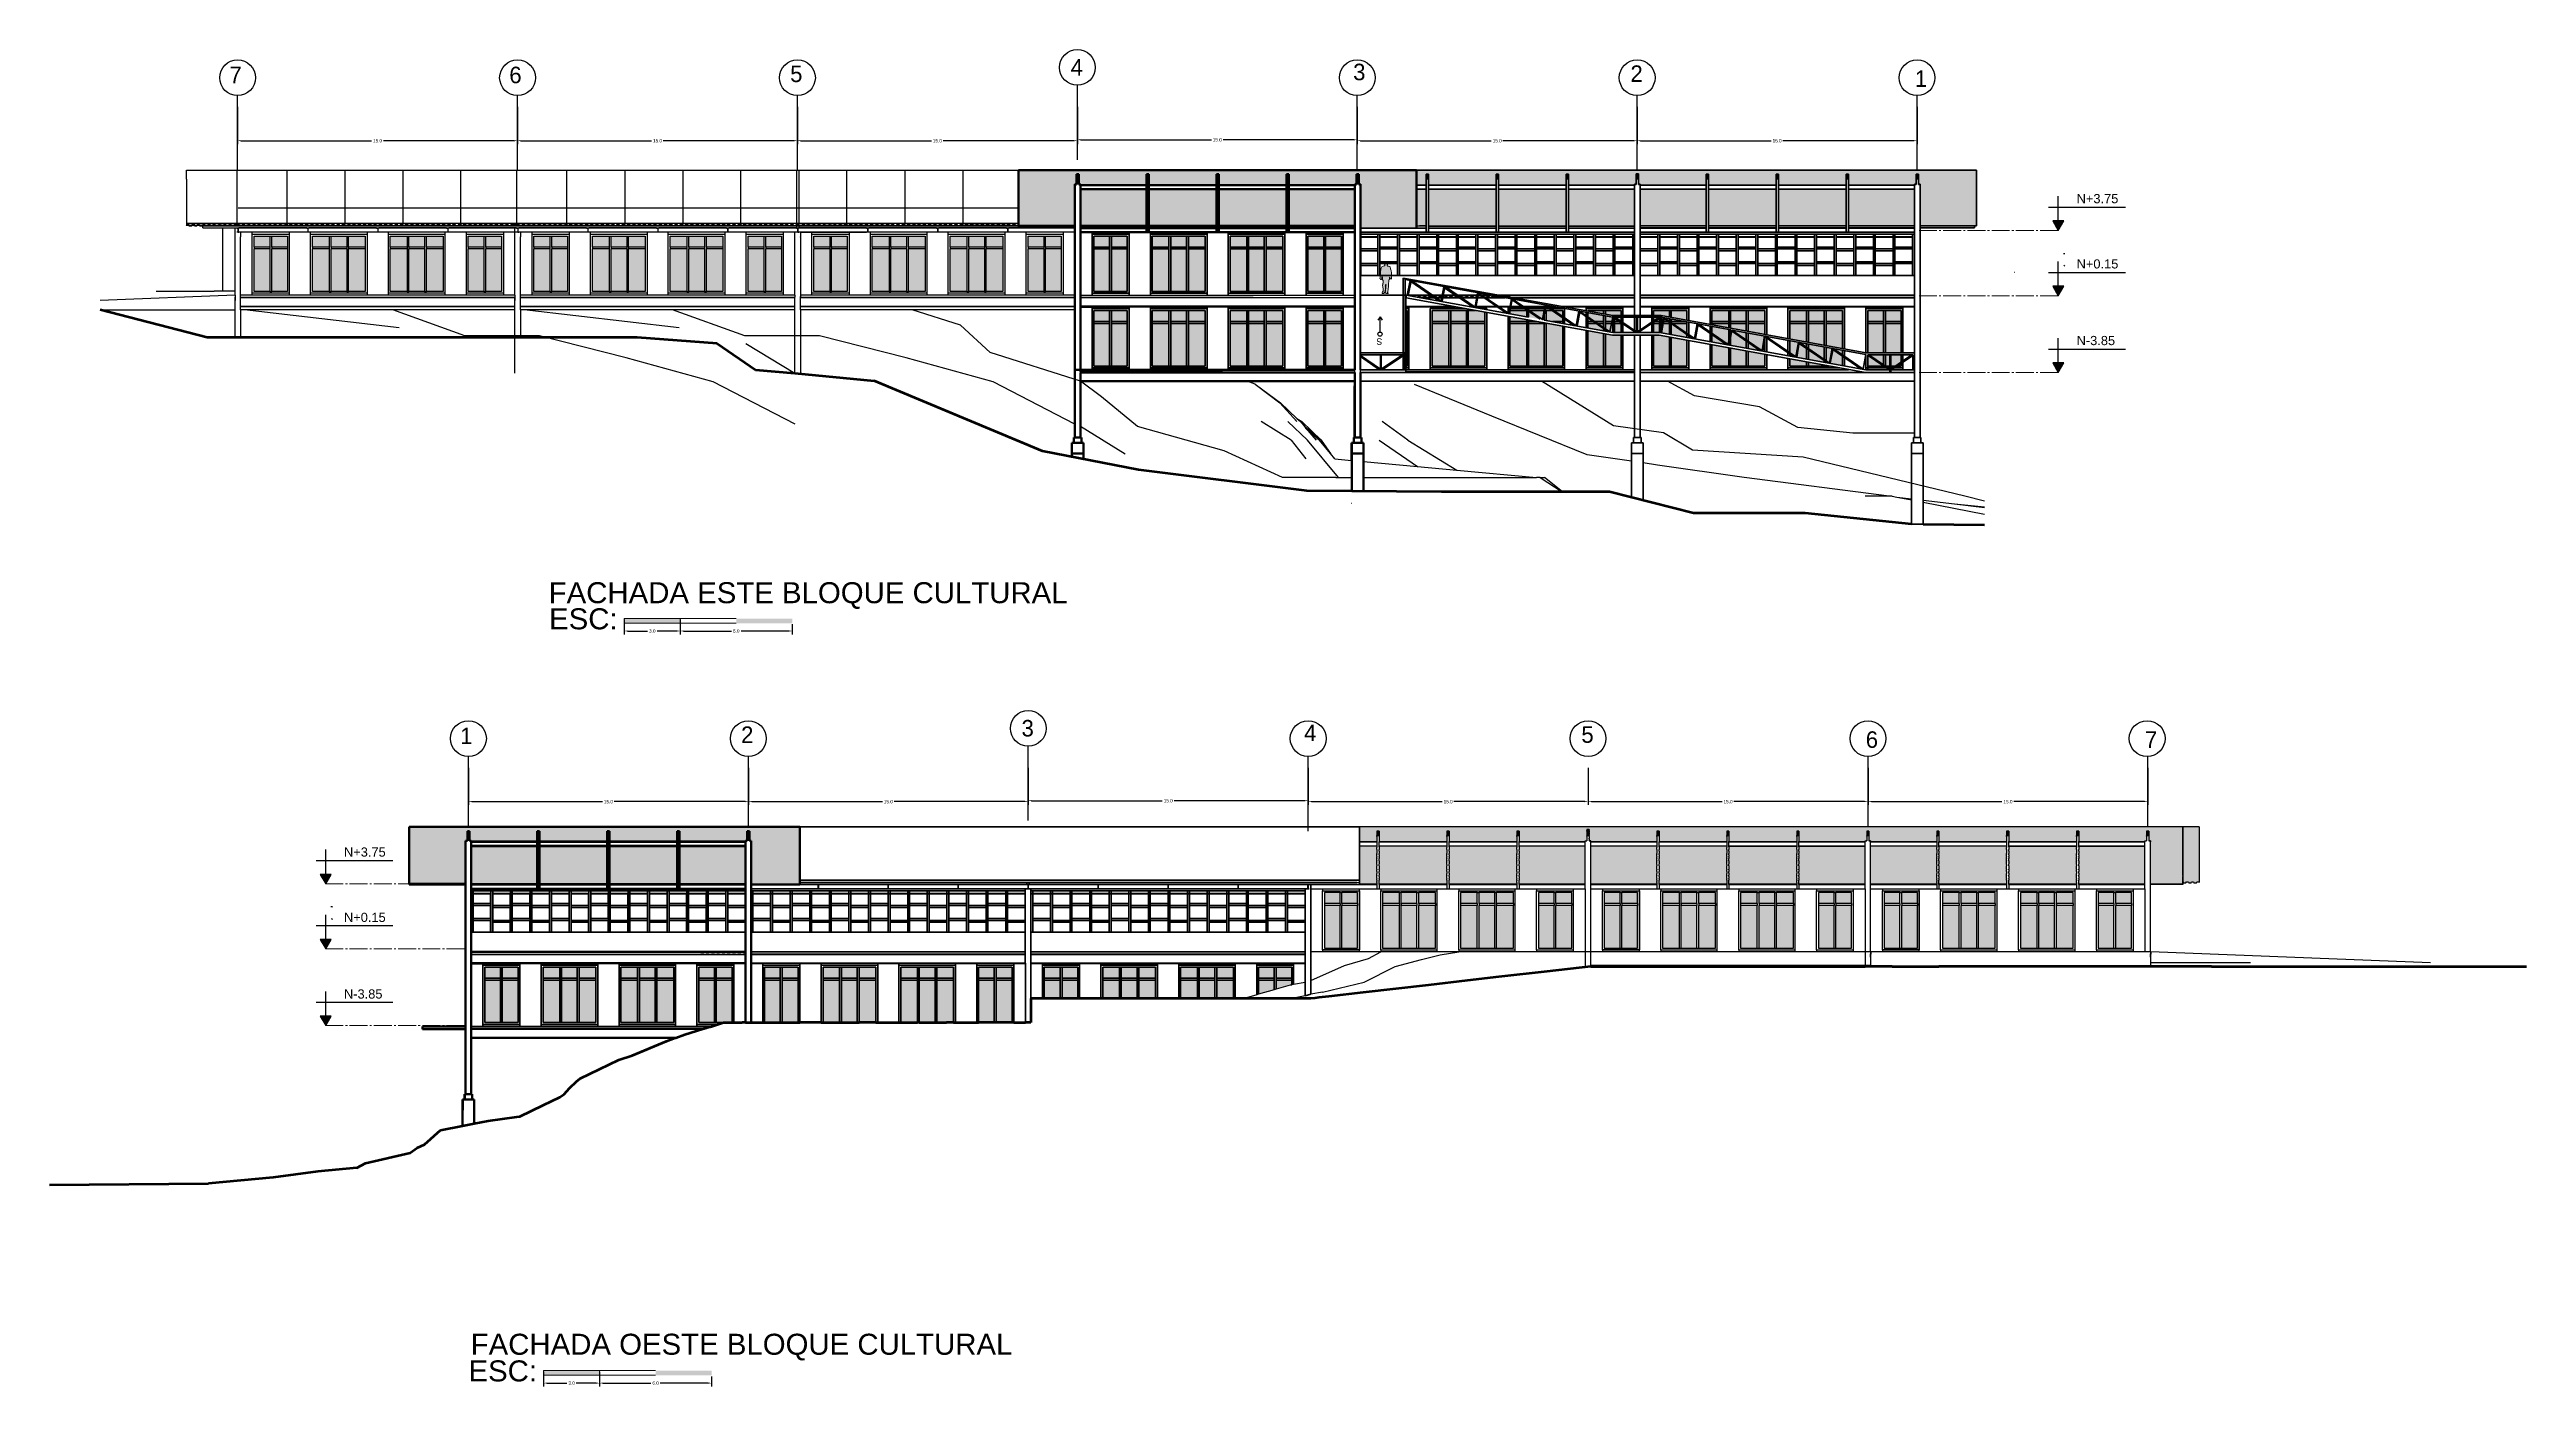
# Model space of a CAD drawing. Header units: metres. Extents: x -57 to 501, y 45 to 307.
# Drawn here: x 258.2 to 391, y 227.4 to 299.1 of the extents above; entities that cross this region are included whole.
import ezdxf

# ---------------------------------------------------------------- set-up
doc = ezdxf.new("R2010")
doc.units = ezdxf.units.M
doc.linetypes.add('ACAD_ISO04W100', pattern=[30, 24, -3, 0, -3])
for name, color, linetype, lineweight in [('Acotación', 250, 'Continuous', 9), ('Fachadas', 253, 'Continuous', 9), ('Lámina', 7, 'Continuous', 30)]:
    doc.layers.add(name, color=color, linetype=linetype, lineweight=lineweight)
doc.layers.add('atras', color=7, linetype='Continuous')
doc.layers.add('SectionCutEdges', color=7, linetype='Continuous')
doc.styles.add('Anotativo', font='arial.ttf')
doc.dimstyles.get("Standard").update_dxf_attribs({"dimtxt": 0.18, "dimasz": 0.18, "dimexe": 0.18, "dimexo": 0.0625, "dimgap": 0.09, "dimtad": 0, "dimtih": 1, "dimtoh": 1, "dimdec": 1, "dimzin": 0, "dimdsep": 46, "dimtxsty": 'Standard', "dimcen": 0.09, "dimadec": 0, "dimazin": 0, "dimtfac": 1, "dimtdec": 1, "dimtofl": 0, "dimtmove": 0, "dimatfit": 3, "dimfxl": 1, "dimtolj": 1, "dimtzin": 0, "dimarcsym": 0})

msp = doc.modelspace()

# ---------------------------------------------------------------- texts
at = {"layer": 'atras', "color": 252, "true_color": 0x939598, "style": 'Anotativo'}
for s, p in [('N+3.75', (366.85, 290.9)), ('N+0.15', (366.85, 287.4)), ('N-3.85', (366.85, 283.29)), ('N+3.75', (274, 255.86)), ('N+0.15', (274, 252.36)), ('N-3.85', (274, 248.25))]:
    msp.add_text(s, height=0.492, dxfattribs=at).set_placement(p)
at = {"layer": 'atras', "color": 252, "true_color": 0x939598, "char_height": 0.886, "attachment_point": 1}
for s, width, insert in [('7', 0.6267, (267.86, 298.22)), ('6', 0.6267, (282.86, 298.22)), ('5', 0.6267, (297.91, 298.28)), ('4', 0.6267, (312.94, 298.63)), ('3', 0.6267, (328.08, 298.38)), ('2', 0.6267, (342.94, 298.29)), ('1', 0.6267, (358.18, 298.02)), ('2', 0.6267, (295.28, 262.84)), ('3', 0.8858, (310.31, 263.19)), ('4', 0.8858, (325.45, 262.94)), ('5', 0.6267, (340.31, 262.85)), ('1', 0.6267, (280.23, 262.78)), ('6', 0.6267, (355.55, 262.58)), ('7', 0.6267, (370.51, 262.58))]:
    msp.add_mtext_dynamic_manual_height_columns(s, width=width, gutter_width=4.43, heights=[0], dxfattribs=dict(at, insert=insert))
at = {"layer": 'atras', "color": 251, "true_color": 0x636466, "insert": (329.64, 283.3), "char_height": 0.35, "attachment_point": 1, "rotation": 180}
msp.add_mtext_dynamic_manual_height_columns('S', width=0.2912, gutter_width=8.74, heights=[0], dxfattribs=at)
at = {"layer": 'Lámina', "color": 7, "linetype": 'Continuous', "style": 'Anotativo'}
for s, height, p in [('FACHADA ESTE BLOQUE CULTURAL', 1.1265, (284.97, 269.45)), ('ESC:', 1.127, (284.99, 268.05)), ('FACHADA OESTE BLOQUE CULTURAL', 1.1265, (280.79, 229.15)), ('ESC:', 1.127, (280.67, 227.72))]:
    msp.add_text(s, height=height, dxfattribs=at).set_placement(p)

# ---------------------------------------------------------------- blocks, each defined once
blk = doc.blocks.new('*D16')
at = {"layer": 'atras', "color": 0, "lineweight": -2, "transparency": 16777216}
for p, q in [((343.3, 296.06), (343.3, 294.07)), ((358.3, 296.06), (358.3, 294.07)), ((343.48, 294.25), (350.48, 294.25)), ((358.12, 294.25), (351.11, 294.25))]:
    blk.add_line(p, q, dxfattribs=at)
at = {"layer": 'atras', "color": 0, "transparency": 16777216}
for points in [[(343.48, 294.28), (343.48, 294.22), (343.3, 294.25)], [(358.12, 294.28), (358.12, 294.22), (358.3, 294.25)]]:
    blk.add_solid(points, dxfattribs=at)
at = {"layer": 'Defpoints', "color": 0, "transparency": 16777216}
for p in [(343.3, 296.12), (358.3, 296.12), (343.3, 294.25)]:
    blk.add_point(p, dxfattribs=at)
at = {"layer": 'atras', "color": 0, "transparency": 16777216, "insert": (350.8, 294.25), "char_height": 0.18, "attachment_point": 5}
blk.add_mtext('\\A1;15.0', dxfattribs=at)
blk = doc.blocks.new('*D17')
at = {"layer": 'atras', "color": 0, "lineweight": -2, "transparency": 16777216}
for p, q in [((328.3, 296.06), (328.3, 294.07)), ((343.3, 296.06), (343.3, 294.07)), ((328.48, 294.25), (335.48, 294.25)), ((343.12, 294.25), (336.11, 294.25))]:
    blk.add_line(p, q, dxfattribs=at)
at = {"layer": 'atras', "color": 0, "transparency": 16777216}
for points in [[(328.48, 294.28), (328.48, 294.22), (328.3, 294.25)], [(343.12, 294.28), (343.12, 294.22), (343.3, 294.25)]]:
    blk.add_solid(points, dxfattribs=at)
at = {"layer": 'Defpoints', "color": 0, "transparency": 16777216}
for p in [(328.3, 296.12), (343.3, 296.12), (328.3, 294.25)]:
    blk.add_point(p, dxfattribs=at)
at = {"layer": 'atras', "color": 0, "transparency": 16777216, "insert": (335.8, 294.25), "char_height": 0.18, "attachment_point": 5}
blk.add_mtext('\\A1;15.0', dxfattribs=at)
blk = doc.blocks.new('*D18')
at = {"layer": 'atras', "color": 0, "lineweight": -2, "transparency": 16777216}
for p, q in [((313.3, 293.26), (313.3, 294.48)), ((313.48, 294.3), (320.48, 294.3)), ((328.12, 294.3), (321.11, 294.3)), ((328.3, 293.26), (328.3, 294.48))]:
    blk.add_line(p, q, dxfattribs=at)
at = {"layer": 'atras', "color": 0, "transparency": 16777216}
for points in [[(313.48, 294.33), (313.48, 294.27), (313.3, 294.3)], [(328.12, 294.33), (328.12, 294.27), (328.3, 294.3)]]:
    blk.add_solid(points, dxfattribs=at)
at = {"layer": 'Defpoints', "color": 0, "transparency": 16777216}
for p in [(313.3, 294.3), (313.3, 293.2), (328.3, 293.2)]:
    blk.add_point(p, dxfattribs=at)
at = {"layer": 'atras', "color": 0, "transparency": 16777216, "insert": (320.8, 294.3), "char_height": 0.18, "attachment_point": 5}
blk.add_mtext('\\A1;15.0', dxfattribs=at)
blk = doc.blocks.new('*D19')
at = {"layer": 'atras', "color": 0, "lineweight": -2, "transparency": 16777216}
for p, q in [((298.3, 296.06), (298.3, 294.07)), ((313.3, 296.06), (313.3, 294.07)), ((298.48, 294.25), (305.48, 294.25)), ((313.12, 294.25), (306.11, 294.25))]:
    blk.add_line(p, q, dxfattribs=at)
at = {"layer": 'atras', "color": 0, "transparency": 16777216}
for points in [[(298.48, 294.28), (298.48, 294.22), (298.3, 294.25)], [(313.12, 294.28), (313.12, 294.22), (313.3, 294.25)]]:
    blk.add_solid(points, dxfattribs=at)
at = {"layer": 'Defpoints', "color": 0, "transparency": 16777216}
for p in [(298.3, 296.12), (313.3, 296.12), (298.3, 294.25)]:
    blk.add_point(p, dxfattribs=at)
at = {"layer": 'atras', "color": 0, "transparency": 16777216, "insert": (305.8, 294.25), "char_height": 0.18, "attachment_point": 5}
blk.add_mtext('\\A1;15.0', dxfattribs=at)
blk = doc.blocks.new('*D20')
at = {"layer": 'atras', "color": 0, "lineweight": -2, "transparency": 16777216}
for p, q in [((283.3, 296.06), (283.3, 294.07)), ((298.3, 296.06), (298.3, 294.07)), ((283.48, 294.25), (290.48, 294.25)), ((298.12, 294.25), (291.11, 294.25))]:
    blk.add_line(p, q, dxfattribs=at)
at = {"layer": 'atras', "color": 0, "transparency": 16777216}
for points in [[(283.48, 294.28), (283.48, 294.22), (283.3, 294.25)], [(298.12, 294.28), (298.12, 294.22), (298.3, 294.25)]]:
    blk.add_solid(points, dxfattribs=at)
at = {"layer": 'Defpoints', "color": 0, "transparency": 16777216}
for p in [(283.3, 296.12), (298.3, 296.12), (283.3, 294.25)]:
    blk.add_point(p, dxfattribs=at)
at = {"layer": 'atras', "color": 0, "transparency": 16777216, "insert": (290.8, 294.25), "char_height": 0.18, "attachment_point": 5}
blk.add_mtext('\\A1;15.0', dxfattribs=at)
blk = doc.blocks.new('*D21')
at = {"layer": 'atras', "color": 0, "lineweight": -2, "transparency": 16777216}
for p, q in [((340.67, 260.62), (340.67, 258.63)), ((355.67, 260.62), (355.67, 258.63)), ((340.85, 258.81), (347.85, 258.81)), ((355.49, 258.81), (348.48, 258.81))]:
    blk.add_line(p, q, dxfattribs=at)
at = {"layer": 'atras', "color": 0, "transparency": 16777216}
for points in [[(340.85, 258.84), (340.85, 258.78), (340.67, 258.81)], [(355.49, 258.84), (355.49, 258.78), (355.67, 258.81)]]:
    blk.add_solid(points, dxfattribs=at)
at = {"layer": 'Defpoints', "color": 0, "transparency": 16777216}
for p in [(340.67, 260.69), (355.67, 260.69), (340.67, 258.81)]:
    blk.add_point(p, dxfattribs=at)
at = {"layer": 'atras', "color": 0, "transparency": 16777216, "insert": (348.17, 258.81), "char_height": 0.18, "attachment_point": 5}
blk.add_mtext('\\A1;15.0', dxfattribs=at)
blk = doc.blocks.new('*D22')
at = {"layer": 'atras', "color": 0, "lineweight": -2, "transparency": 16777216}
for p, q in [((325.67, 260.62), (325.67, 258.63)), ((340.67, 260.62), (340.67, 258.63)), ((325.85, 258.81), (332.85, 258.81)), ((340.49, 258.81), (333.48, 258.81))]:
    blk.add_line(p, q, dxfattribs=at)
at = {"layer": 'atras', "color": 0, "transparency": 16777216}
for points in [[(325.85, 258.84), (325.85, 258.78), (325.67, 258.81)], [(340.49, 258.84), (340.49, 258.78), (340.67, 258.81)]]:
    blk.add_solid(points, dxfattribs=at)
at = {"layer": 'Defpoints', "color": 0, "transparency": 16777216}
for p in [(325.67, 260.69), (340.67, 260.69), (325.67, 258.81)]:
    blk.add_point(p, dxfattribs=at)
at = {"layer": 'atras', "color": 0, "transparency": 16777216, "insert": (333.17, 258.81), "char_height": 0.18, "attachment_point": 5}
blk.add_mtext('\\A1;15.0', dxfattribs=at)
blk = doc.blocks.new('*D23')
at = {"layer": 'atras', "color": 0, "lineweight": -2, "transparency": 16777216}
for p, q in [((310.67, 257.82), (310.67, 259.04)), ((310.85, 258.86), (317.85, 258.86)), ((325.49, 258.86), (318.48, 258.86)), ((325.67, 257.82), (325.67, 259.04))]:
    blk.add_line(p, q, dxfattribs=at)
at = {"layer": 'atras', "color": 0, "transparency": 16777216}
for points in [[(310.85, 258.89), (310.85, 258.83), (310.67, 258.86)], [(325.49, 258.89), (325.49, 258.83), (325.67, 258.86)]]:
    blk.add_solid(points, dxfattribs=at)
at = {"layer": 'Defpoints', "color": 0, "transparency": 16777216}
for p in [(310.67, 258.86), (310.67, 257.76), (325.67, 257.76)]:
    blk.add_point(p, dxfattribs=at)
at = {"layer": 'atras', "color": 0, "transparency": 16777216, "insert": (318.17, 258.86), "char_height": 0.18, "attachment_point": 5}
blk.add_mtext('\\A1;15.0', dxfattribs=at)
blk = doc.blocks.new('*D24')
at = {"layer": 'atras', "color": 0, "lineweight": -2, "transparency": 16777216}
for p, q in [((295.67, 260.62), (295.67, 258.63)), ((310.67, 260.62), (310.67, 258.63)), ((295.85, 258.81), (302.85, 258.81)), ((310.49, 258.81), (303.48, 258.81))]:
    blk.add_line(p, q, dxfattribs=at)
at = {"layer": 'atras', "color": 0, "transparency": 16777216}
for points in [[(295.85, 258.84), (295.85, 258.78), (295.67, 258.81)], [(310.49, 258.84), (310.49, 258.78), (310.67, 258.81)]]:
    blk.add_solid(points, dxfattribs=at)
at = {"layer": 'Defpoints', "color": 0, "transparency": 16777216}
for p in [(295.67, 260.69), (310.67, 260.69), (295.67, 258.81)]:
    blk.add_point(p, dxfattribs=at)
at = {"layer": 'atras', "color": 0, "transparency": 16777216, "insert": (303.17, 258.81), "char_height": 0.18, "attachment_point": 5}
blk.add_mtext('\\A1;15.0', dxfattribs=at)
blk = doc.blocks.new('*D25')
at = {"layer": 'atras', "color": 0, "lineweight": -2, "transparency": 16777216}
for p, q in [((280.67, 260.62), (280.67, 258.63)), ((295.67, 260.62), (295.67, 258.63)), ((280.85, 258.81), (287.85, 258.81)), ((295.49, 258.81), (288.48, 258.81))]:
    blk.add_line(p, q, dxfattribs=at)
at = {"layer": 'atras', "color": 0, "transparency": 16777216}
for points in [[(280.85, 258.84), (280.85, 258.78), (280.67, 258.81)], [(295.49, 258.84), (295.49, 258.78), (295.67, 258.81)]]:
    blk.add_solid(points, dxfattribs=at)
at = {"layer": 'Defpoints', "color": 0, "transparency": 16777216}
for p in [(280.67, 260.69), (295.67, 260.69), (280.67, 258.81)]:
    blk.add_point(p, dxfattribs=at)
at = {"layer": 'atras', "color": 0, "transparency": 16777216, "insert": (288.17, 258.81), "char_height": 0.18, "attachment_point": 5}
blk.add_mtext('\\A1;15.0', dxfattribs=at)
blk = doc.blocks.new('*D78')
at = {"layer": 'Acotación', "color": 0, "lineweight": -2, "transparency": 16777216}
for p, q in [((289.02, 268.57), (289.02, 267.78)), ((292.02, 268.57), (292.02, 267.78)), ((289.2, 267.96), (290.27, 267.96)), ((291.84, 267.96), (290.78, 267.96))]:
    blk.add_line(p, q, dxfattribs=at)
at = {"layer": 'Acotación', "color": 0, "transparency": 16777216}
for points in [[(289.2, 267.99), (289.2, 267.93), (289.02, 267.96)], [(291.84, 267.99), (291.84, 267.93), (292.02, 267.96)]]:
    blk.add_solid(points, dxfattribs=at)
at = {"layer": 'Defpoints', "color": 0, "transparency": 16777216}
for p in [(289.02, 268.63), (292.02, 268.63), (292.02, 267.96)]:
    blk.add_point(p, dxfattribs=at)
at = {"layer": 'Acotación', "color": 0, "transparency": 16777216, "insert": (290.52, 267.96), "char_height": 0.18, "attachment_point": 5}
blk.add_mtext('\\A1;3.0', dxfattribs=at)
blk = doc.blocks.new('*D79')
at = {"layer": 'Acotación', "color": 0, "lineweight": -2, "transparency": 16777216}
for p, q in [((292.02, 268.32), (292.02, 267.78)), ((298.02, 268.32), (298.02, 267.78)), ((292.2, 267.96), (294.77, 267.96)), ((297.84, 267.96), (295.28, 267.96))]:
    blk.add_line(p, q, dxfattribs=at)
at = {"layer": 'Acotación', "color": 0, "transparency": 16777216}
for points in [[(292.2, 267.99), (292.2, 267.93), (292.02, 267.96)], [(297.84, 267.99), (297.84, 267.93), (298.02, 267.96)]]:
    blk.add_solid(points, dxfattribs=at)
at = {"layer": 'Defpoints', "color": 0, "transparency": 16777216}
for p in [(292.02, 268.38), (298.02, 268.38), (298.02, 267.96)]:
    blk.add_point(p, dxfattribs=at)
at = {"layer": 'Acotación', "color": 0, "transparency": 16777216, "insert": (295.02, 267.96), "char_height": 0.18, "attachment_point": 5}
blk.add_mtext('\\A1;6.0', dxfattribs=at)
blk = doc.blocks.new('*D80')
at = {"layer": 'Acotación', "color": 0, "lineweight": -2, "transparency": 16777216}
for p, q in [((284.7, 228.24), (284.7, 227.45)), ((284.88, 227.63), (285.94, 227.63)), ((287.52, 227.63), (286.45, 227.63)), ((287.7, 228.24), (287.7, 227.45))]:
    blk.add_line(p, q, dxfattribs=at)
at = {"layer": 'Acotación', "color": 0, "transparency": 16777216}
for points in [[(284.88, 227.66), (284.88, 227.6), (284.7, 227.63)], [(287.52, 227.66), (287.52, 227.6), (287.7, 227.63)]]:
    blk.add_solid(points, dxfattribs=at)
at = {"layer": 'Defpoints', "color": 0, "transparency": 16777216}
for p in [(284.7, 228.3), (287.7, 228.3), (287.7, 227.63)]:
    blk.add_point(p, dxfattribs=at)
at = {"layer": 'Acotación', "color": 0, "transparency": 16777216, "insert": (286.2, 227.63), "char_height": 0.18, "attachment_point": 5}
blk.add_mtext('\\A1;3.0', dxfattribs=at)
blk = doc.blocks.new('*D81')
at = {"layer": 'Acotación', "color": 0, "lineweight": -2, "transparency": 16777216}
for p, q in [((287.7, 227.99), (287.7, 227.45)), ((287.88, 227.63), (290.44, 227.63)), ((293.52, 227.63), (290.95, 227.63)), ((293.7, 227.99), (293.7, 227.45))]:
    blk.add_line(p, q, dxfattribs=at)
at = {"layer": 'Acotación', "color": 0, "transparency": 16777216}
for points in [[(287.88, 227.66), (287.88, 227.6), (287.7, 227.63)], [(293.52, 227.66), (293.52, 227.6), (293.7, 227.63)]]:
    blk.add_solid(points, dxfattribs=at)
at = {"layer": 'Defpoints', "color": 0, "transparency": 16777216}
for p in [(287.7, 228.05), (293.7, 228.05), (293.7, 227.63)]:
    blk.add_point(p, dxfattribs=at)
at = {"layer": 'Acotación', "color": 0, "transparency": 16777216, "insert": (290.7, 227.63), "char_height": 0.18, "attachment_point": 5}
blk.add_mtext('\\A1;6.0', dxfattribs=at)
blk = doc.blocks.new('*D106')
at = {"layer": 'atras', "color": 0, "lineweight": -2, "transparency": 16777216}
for p, q in [((268.3, 296.06), (268.3, 294.07)), ((283.3, 296.06), (283.3, 294.07)), ((268.48, 294.25), (275.48, 294.25)), ((283.12, 294.25), (276.11, 294.25))]:
    blk.add_line(p, q, dxfattribs=at)
at = {"layer": 'atras', "color": 0, "transparency": 16777216}
for points in [[(268.48, 294.28), (268.48, 294.22), (268.3, 294.25)], [(283.12, 294.28), (283.12, 294.22), (283.3, 294.25)]]:
    blk.add_solid(points, dxfattribs=at)
at = {"layer": 'Defpoints', "color": 0, "transparency": 16777216}
for p in [(268.3, 296.12), (283.3, 296.12), (268.3, 294.25)]:
    blk.add_point(p, dxfattribs=at)
at = {"layer": 'atras', "color": 0, "transparency": 16777216, "insert": (275.8, 294.25), "char_height": 0.18, "attachment_point": 5}
blk.add_mtext('\\A1;15.0', dxfattribs=at)
blk = doc.blocks.new('*D107')
at = {"layer": 'atras', "color": 0, "lineweight": -2, "transparency": 16777216}
for p, q in [((355.67, 260.62), (355.67, 258.63)), ((370.67, 260.62), (370.67, 258.63)), ((355.85, 258.81), (362.85, 258.81)), ((370.49, 258.81), (363.48, 258.81))]:
    blk.add_line(p, q, dxfattribs=at)
at = {"layer": 'atras', "color": 0, "transparency": 16777216}
for points in [[(355.85, 258.84), (355.85, 258.78), (355.67, 258.81)], [(370.49, 258.84), (370.49, 258.78), (370.67, 258.81)]]:
    blk.add_solid(points, dxfattribs=at)
at = {"layer": 'Defpoints', "color": 0, "transparency": 16777216}
for p in [(355.67, 260.69), (370.67, 260.69), (355.67, 258.81)]:
    blk.add_point(p, dxfattribs=at)
at = {"layer": 'atras', "color": 0, "transparency": 16777216, "insert": (363.17, 258.81), "char_height": 0.18, "attachment_point": 5}
blk.add_mtext('\\A1;15.0', dxfattribs=at)

# ---------------------------------------------------------------- dimensions: what is measured, and where the dimension line sits
at = {"layer": 'Acotación'}
for base, p1, p2, picture, middle in [((292.02, 267.96), (289.02, 268.63), (292.02, 268.63), '*D78', (290.52, 267.96)), ((298.02, 267.96), (292.02, 268.38), (298.02, 268.38), '*D79', (295.02, 267.96)), ((287.7, 227.63), (284.7, 228.3), (287.7, 228.3), '*D80', (286.2, 227.63)), ((293.7, 227.63), (287.7, 228.05), (293.7, 228.05), '*D81', (290.7, 227.63))]:
    dim = msp.add_linear_dim(base=base, p1=p1, p2=p2, dimstyle='Standard', dxfattribs=at)
    dim.commit()
    dim.dimension.update_dxf_attribs({"geometry": picture, "text_midpoint": middle})
at = {"layer": 'atras', "color": 252, "true_color": 0x939598}
for base, p1, p2, picture, middle in [((268.3, 294.25), (283.3, 296.12), (268.3, 296.12), '*D106', (275.8, 294.25)), ((283.3, 294.25), (298.3, 296.12), (283.3, 296.12), '*D20', (290.8, 294.25)), ((298.3, 294.25), (313.3, 296.12), (298.3, 296.12), '*D19', (305.8, 294.25)), ((328.3, 294.25), (343.3, 296.12), (328.3, 296.12), '*D17', (335.8, 294.25)), ((343.3, 294.25), (358.3, 296.12), (343.3, 296.12), '*D16', (350.8, 294.25)), ((280.67, 258.81), (295.67, 260.69), (280.67, 260.69), '*D25', (288.17, 258.81)), ((295.67, 258.81), (310.67, 260.69), (295.67, 260.69), '*D24', (303.17, 258.81)), ((325.67, 258.81), (340.67, 260.69), (325.67, 260.69), '*D22', (333.17, 258.81)), ((340.67, 258.81), (355.67, 260.69), (340.67, 260.69), '*D21', (348.17, 258.81)), ((355.67, 258.81), (370.67, 260.69), (355.67, 260.69), '*D107', (363.17, 258.81))]:
    dim = msp.add_linear_dim(base=base, p1=p1, p2=p2, dimstyle='Standard', dxfattribs=at)
    dim.commit()
    dim.dimension.update_dxf_attribs({"geometry": picture, "text_midpoint": middle})
for base, p1, p2, picture, middle in [((313.3, 294.3), (328.3, 293.2), (313.3, 293.2), '*D18', (320.8, 294.3)), ((310.67, 258.86), (325.67, 257.76), (310.67, 257.76), '*D23', (318.17, 258.86))]:
    dim = msp.add_linear_dim(base=base, p1=p1, p2=p2, dimstyle='Standard', dxfattribs=at)
    dim.commit()
    dim.dimension.update_dxf_attribs({"geometry": picture, "text_midpoint": middle, "dimtype": 160})

# ---------------------------------------------------------------- hatches: boundary and pattern name
at = {"true_color": 0x939598}
h = msp.add_hatch(color=252, dxfattribs=at)
h.dxf.hatch_style = 1
h.paths.add_polyline_path([(317.01, 290.97), (317.01, 290.97), (317.01, 291), (317.01, 291.05), (317.01, 291.07), (317.01, 291.16), (317.01, 291.17), (317.01, 291.2), (317.01, 291.24), (317.01, 291.27), (317.01, 291.36), (317.01, 291.37), (317.01, 291.39), (317.01, 291.44), (317.01, 291.47), (317.01, 291.56), (317.01, 291.57), (317.01, 291.59), (317.01, 291.64), (317.01, 291.65), (313.47, 291.65), (313.47, 291.64), (313.47, 291.64), (313.47, 291.64), (313.47, 291.59), (313.47, 291.57), (313.47, 291.56), (313.47, 291.47), (313.47, 291.44), (313.47, 291.44), (313.47, 291.39), (313.47, 291.37), (313.47, 291.36), (313.47, 291.27), (313.47, 291.24), (313.47, 291.24), (313.47, 291.2), (313.47, 291.17), (313.47, 291.16), (313.47, 291.07), (313.47, 291.05), (313.47, 291.05), (313.47, 291), (313.47, 290.97), (313.47, 290.97), (313.47, 290.87), (313.47, 290.85), (313.47, 290.85), (313.47, 290.8), (313.47, 290.78), (313.47, 290.77), (313.47, 290.68), (313.47, 290.65), (313.47, 290.65), (313.47, 290.6), (313.47, 290.58), (313.47, 290.57), (313.47, 290.48), (313.47, 290.46), (313.47, 290.45), (313.47, 290.41), (313.47, 290.38), (313.47, 290.37), (313.47, 290.28), (313.47, 290.26), (313.47, 290.26), (313.47, 290.21), (313.47, 290.18), (313.47, 290.18), (313.47, 290.09), (313.47, 290.06), (313.47, 290.06), (313.47, 290.01), (313.47, 289.99), (313.47, 289.98), (313.47, 289.89), (313.47, 289.86), (313.47, 289.86), (313.47, 289.81), (313.47, 289.79), (313.47, 289.78), (313.47, 289.73), (313.47, 289.7), (313.47, 289.68), (313.53, 289.68), (313.53, 289.68), (313.68, 289.68), (313.68, 289.68), (313.81, 289.68), (313.82, 289.68), (313.96, 289.68), (313.97, 289.68), (314.09, 289.68), (314.1, 289.68), (314.24, 289.68), (314.25, 289.68), (314.37, 289.68), (314.38, 289.68), (314.52, 289.68), (314.53, 289.68), (314.66, 289.68), (314.66, 289.68), (314.81, 289.68), (314.81, 289.68), (314.94, 289.68), (314.94, 289.68), (315.09, 289.68), (315.1, 289.68), (315.22, 289.68), (315.23, 289.68), (315.37, 289.68), (315.38, 289.68), (315.5, 289.68), (315.51, 289.68), (315.65, 289.68), (315.66, 289.68), (315.79, 289.68), (315.79, 289.68), (315.94, 289.68), (315.94, 289.68), (315.95, 289.68), (316.07, 289.68), (316.23, 289.68), (316.35, 289.68), (316.51, 289.68), (316.63, 289.68), (316.79, 289.68), (316.92, 289.68), (317.01, 289.68), (317.01, 289.69), (317.01, 289.73), (317.01, 289.75), (317.01, 289.78), (317.01, 289.79), (317.01, 289.81), (317.01, 289.86), (317.01, 289.89), (317.01, 289.98), (317.01, 289.99), (317.01, 290.01), (317.01, 290.06), (317.01, 290.09), (317.01, 290.18), (317.01, 290.18), (317.01, 290.21), (317.01, 290.26), (317.01, 290.28), (317.01, 290.37), (317.01, 290.38), (317.01, 290.41), (317.01, 290.45), (317.01, 290.46), (317.01, 290.48), (317.01, 290.57), (317.01, 290.58), (317.01, 290.6), (317.01, 290.65), (317.01, 290.68), (317.01, 290.77), (317.01, 290.78), (317.01, 290.8), (317.01, 290.85), (317.01, 290.87)], flags=17)
h.paths.add_polyline_path([(320.76, 290.68), (320.76, 290.77), (320.76, 290.78), (320.76, 290.8), (320.76, 290.85), (320.76, 290.87), (320.76, 290.97), (320.76, 290.97), (320.76, 291), (320.76, 291.05), (320.76, 291.07), (320.76, 291.16), (320.76, 291.17), (320.76, 291.2), (320.76, 291.24), (320.76, 291.27), (320.76, 291.36), (320.76, 291.37), (320.76, 291.39), (320.76, 291.44), (320.76, 291.47), (320.76, 291.56), (320.76, 291.57), (320.76, 291.59), (320.76, 291.64), (320.76, 291.65), (317.13, 291.65), (317.13, 291.64), (317.13, 291.59), (317.13, 291.57), (317.13, 291.56), (317.13, 291.47), (317.13, 291.44), (317.13, 291.44), (317.13, 291.39), (317.13, 291.37), (317.13, 291.36), (317.13, 291.27), (317.13, 291.24), (317.13, 291.24), (317.13, 291.2), (317.13, 291.17), (317.13, 291.16), (317.13, 291.07), (317.13, 291.05), (317.13, 291), (317.13, 290.97), (317.13, 290.97), (317.13, 290.87), (317.13, 290.85), (317.13, 290.8), (317.13, 290.78), (317.13, 290.77), (317.13, 290.68), (317.13, 290.65), (317.13, 290.65), (317.13, 290.6), (317.13, 290.58), (317.13, 290.57), (317.13, 290.48), (317.13, 290.46), (317.13, 290.41), (317.13, 290.38), (317.13, 290.37), (317.13, 290.28), (317.13, 290.26), (317.13, 290.26), (317.13, 290.21), (317.13, 290.18), (317.13, 290.18), (317.13, 290.09), (317.13, 290.06), (317.13, 290.01), (317.13, 289.99), (317.13, 289.98), (317.13, 289.89), (317.13, 289.86), (317.13, 289.81), (317.13, 289.79), (317.13, 289.78), (317.13, 289.74), (317.13, 289.7), (317.13, 289.68), (317.2, 289.68), (317.36, 289.68), (317.48, 289.68), (317.64, 289.68), (317.76, 289.68), (317.92, 289.68), (318.05, 289.68), (318.2, 289.68), (318.33, 289.68), (318.48, 289.68), (318.61, 289.68), (318.77, 289.68), (318.89, 289.68), (319.05, 289.68), (319.17, 289.68), (319.33, 289.68), (319.46, 289.68), (319.61, 289.68), (319.74, 289.68), (319.9, 289.68), (320.02, 289.68), (320.18, 289.68), (320.3, 289.68), (320.46, 289.68), (320.59, 289.68), (320.76, 289.68), (320.76, 289.7), (320.76, 289.74), (320.76, 289.78), (320.76, 289.79), (320.76, 289.81), (320.76, 289.86), (320.76, 289.89), (320.76, 289.98), (320.76, 289.99), (320.76, 290.01), (320.76, 290.06), (320.76, 290.09), (320.76, 290.18), (320.76, 290.18), (320.76, 290.21), (320.76, 290.26), (320.76, 290.28), (320.76, 290.37), (320.76, 290.38), (320.76, 290.41), (320.76, 290.45), (320.76, 290.48), (320.76, 290.57), (320.76, 290.58), (320.76, 290.6), (320.76, 290.65)], flags=17)
h.paths.add_polyline_path([(324.51, 290.57), (324.51, 290.58), (324.51, 290.6), (324.51, 290.65), (324.51, 290.68), (324.51, 290.77), (324.51, 290.78), (324.51, 290.8), (324.51, 290.85), (324.51, 290.87), (324.51, 290.97), (324.51, 290.97), (324.51, 291), (324.51, 291.05), (324.51, 291.07), (324.51, 291.16), (324.51, 291.17), (324.51, 291.2), (324.51, 291.24), (324.51, 291.27), (324.51, 291.36), (324.51, 291.37), (324.51, 291.39), (324.51, 291.44), (324.51, 291.47), (324.51, 291.56), (324.51, 291.57), (324.51, 291.59), (324.51, 291.64), (324.51, 291.65), (320.88, 291.65), (320.88, 291.64), (320.88, 291.59), (320.88, 291.57), (320.88, 291.56), (320.88, 291.47), (320.88, 291.44), (320.88, 291.44), (320.88, 291.39), (320.88, 291.37), (320.88, 291.36), (320.88, 291.27), (320.88, 291.24), (320.88, 291.24), (320.88, 291.2), (320.88, 291.17), (320.88, 291.16), (320.88, 291.07), (320.88, 291.05), (320.88, 291.05), (320.88, 291), (320.88, 290.97), (320.88, 290.97), (320.88, 290.87), (320.88, 290.85), (320.88, 290.8), (320.88, 290.78), (320.88, 290.77), (320.88, 290.68), (320.88, 290.65), (320.88, 290.65), (320.88, 290.6), (320.88, 290.58), (320.88, 290.57), (320.88, 290.48), (320.88, 290.46), (320.88, 290.41), (320.88, 290.38), (320.88, 290.37), (320.88, 290.28), (320.88, 290.26), (320.88, 290.26), (320.88, 290.21), (320.88, 290.18), (320.88, 290.18), (320.88, 290.09), (320.88, 290.06), (320.88, 290.01), (320.88, 289.99), (320.88, 289.98), (320.88, 289.89), (320.88, 289.86), (320.88, 289.81), (320.88, 289.79), (320.88, 289.78), (320.88, 289.75), (320.88, 289.71), (320.88, 289.7), (320.88, 289.68), (321.03, 289.68), (321.15, 289.68), (321.31, 289.68), (321.43, 289.68), (321.59, 289.68), (321.72, 289.68), (321.87, 289.68), (322, 289.68), (322.16, 289.68), (322.28, 289.68), (322.44, 289.68), (322.56, 289.68), (322.72, 289.68), (322.85, 289.68), (323, 289.68), (323.13, 289.68), (323.29, 289.68), (323.41, 289.68), (323.57, 289.68), (323.69, 289.68), (323.85, 289.68), (323.98, 289.68), (324.13, 289.68), (324.26, 289.68), (324.42, 289.68), (324.51, 289.68), (324.51, 289.7), (324.51, 289.74), (324.51, 289.78), (324.51, 289.79), (324.51, 289.81), (324.51, 289.86), (324.51, 289.89), (324.51, 289.98), (324.51, 289.99), (324.51, 290.01), (324.51, 290.06), (324.51, 290.09), (324.51, 290.18), (324.51, 290.18), (324.51, 290.21), (324.51, 290.26), (324.51, 290.28), (324.51, 290.37), (324.51, 290.38), (324.51, 290.41), (324.51, 290.45), (324.51, 290.46), (324.51, 290.48)], flags=17)
h.paths.add_polyline_path([(328.17, 290.37), (328.17, 290.38), (328.17, 290.41), (328.17, 290.45), (328.17, 290.48), (328.17, 290.57), (328.17, 290.58), (328.17, 290.6), (328.17, 290.65), (328.17, 290.68), (328.17, 290.77), (328.17, 290.78), (328.17, 290.8), (328.17, 290.85), (328.17, 290.87), (328.17, 290.97), (328.17, 290.97), (328.17, 291), (328.17, 291.05), (328.17, 291.07), (328.17, 291.16), (328.17, 291.17), (328.17, 291.2), (328.17, 291.24), (328.17, 291.27), (328.17, 291.36), (328.17, 291.37), (328.17, 291.39), (328.17, 291.44), (328.17, 291.47), (328.17, 291.56), (328.17, 291.57), (328.17, 291.59), (328.17, 291.64), (328.17, 291.65), (324.63, 291.65), (324.63, 291.64), (324.63, 291.59), (324.63, 291.57), (324.63, 291.56), (324.63, 291.47), (324.63, 291.44), (324.63, 291.44), (324.63, 291.39), (324.63, 291.37), (324.63, 291.36), (324.63, 291.27), (324.63, 291.24), (324.63, 291.24), (324.63, 291.2), (324.63, 291.17), (324.63, 291.16), (324.63, 291.07), (324.63, 291.05), (324.63, 291), (324.63, 290.97), (324.63, 290.97), (324.63, 290.87), (324.63, 290.85), (324.63, 290.8), (324.63, 290.78), (324.63, 290.77), (324.63, 290.68), (324.63, 290.65), (324.63, 290.65), (324.63, 290.6), (324.63, 290.58), (324.63, 290.57), (324.63, 290.48), (324.63, 290.46), (324.63, 290.41), (324.63, 290.38), (324.63, 290.37), (324.63, 290.28), (324.63, 290.26), (324.63, 290.26), (324.63, 290.21), (324.63, 290.18), (324.63, 290.18), (324.63, 290.09), (324.63, 290.06), (324.63, 290.01), (324.63, 289.99), (324.63, 289.98), (324.63, 289.89), (324.63, 289.86), (324.63, 289.81), (324.63, 289.79), (324.63, 289.78), (324.63, 289.75), (324.63, 289.73), (324.63, 289.68), (324.7, 289.68), (324.82, 289.68), (324.98, 289.68), (325.11, 289.68), (325.26, 289.68), (325.26, 289.68), (325.39, 289.68), (325.55, 289.68), (325.67, 289.68), (325.83, 289.68), (325.95, 289.68), (326.11, 289.68), (326.24, 289.68), (326.39, 289.68), (326.52, 289.68), (326.67, 289.68), (326.8, 289.68), (326.96, 289.68), (327.08, 289.68), (327.24, 289.68), (327.36, 289.68), (327.52, 289.68), (327.65, 289.68), (327.8, 289.68), (327.93, 289.68), (328.09, 289.68), (328.17, 289.68), (328.17, 289.7), (328.17, 289.74), (328.17, 289.78), (328.17, 289.79), (328.17, 289.81), (328.17, 289.86), (328.17, 289.89), (328.17, 289.98), (328.17, 289.99), (328.17, 290.01), (328.17, 290.06), (328.17, 290.09), (328.17, 290.18), (328.17, 290.18), (328.17, 290.21), (328.17, 290.26), (328.17, 290.28)], flags=17)
h.paths.add_polyline_path([(320.76, 292.35), (320.76, 292.35), (320.76, 292.38), (320.76, 292.43), (320.76, 292.43), (320.76, 292.44), (320.76, 292.45), (320.88, 292.45), (320.88, 292.44), (320.88, 292.43), (320.88, 292.43), (320.88, 292.38), (320.88, 292.35), (320.88, 292.35), (320.88, 292.26), (320.88, 292.23), (320.88, 292.23), (320.88, 292.22), (320.88, 292.21), (320.88, 292.18), (320.88, 292.16), (320.88, 292.15), (320.88, 292.06), (320.88, 292.03), (320.88, 292.03), (320.88, 291.98), (320.88, 291.96), (320.88, 291.95), (320.88, 291.87), (324.51, 291.87), (324.51, 291.88), (324.51, 291.95), (324.51, 291.96), (324.51, 291.98), (324.51, 292.03), (324.51, 292.06), (324.51, 292.15), (324.51, 292.16), (324.51, 292.18), (324.51, 292.21), (324.51, 292.21), (324.51, 292.22), (324.51, 292.23), (324.51, 292.26), (324.51, 292.35), (324.51, 292.35), (324.51, 292.38), (324.51, 292.43), (324.51, 292.43), (324.51, 292.44), (324.51, 292.45), (324.63, 292.45), (324.63, 292.44), (324.63, 292.43), (324.63, 292.43), (324.63, 292.38), (324.63, 292.35), (324.63, 292.35), (324.63, 292.26), (324.63, 292.23), (324.63, 292.23), (324.63, 292.22), (324.63, 292.21), (324.63, 292.18), (324.63, 292.16), (324.63, 292.15), (324.63, 292.06), (324.63, 292.03), (324.63, 292.03), (324.63, 291.98), (324.63, 291.96), (324.63, 291.95), (324.63, 291.87), (328.17, 291.87), (328.17, 291.88), (328.17, 291.91), (328.17, 291.91), (328.17, 291.92), (328.21, 291.92), (328.23, 291.92), (328.26, 291.92), (328.26, 291.95), (328.26, 291.96), (328.26, 291.98), (328.26, 292.03), (328.26, 292.06), (328.26, 292.15), (328.26, 292.16), (328.26, 292.18), (328.26, 292.21), (328.26, 292.22), (328.26, 292.23), (328.26, 292.26), (328.26, 292.35), (328.26, 292.35), (328.26, 292.38), (328.26, 292.43), (328.26, 292.43), (328.26, 292.44), (328.26, 292.45), (328.38, 292.45), (328.38, 292.44), (328.38, 292.43), (328.38, 292.43), (328.38, 292.38), (328.38, 292.35), (328.38, 292.35), (328.38, 292.26), (328.38, 292.23), (328.38, 292.23), (328.38, 292.22), (328.38, 292.21), (328.38, 292.18), (328.38, 292.16), (328.38, 292.15), (328.38, 292.06), (328.38, 292.03), (328.38, 292.03), (328.38, 291.98), (328.38, 291.96), (328.38, 291.95), (328.38, 291.92), (328.47, 291.92), (328.47, 291.91), (328.47, 291.86), (328.47, 291.84), (328.47, 291.84), (328.47, 291.79), (328.47, 291.76), (328.47, 291.75), (328.47, 291.66), (328.47, 291.64), (328.47, 291.64), (328.47, 291.59), (328.47, 291.57), (328.47, 291.56), (328.47, 291.47), (328.47, 291.44), (328.47, 291.44), (328.47, 291.39), (328.47, 291.37), (328.47, 291.36), (328.47, 291.27), (328.47, 291.24), (328.47, 291.24), (328.47, 291.2), (328.47, 291.17), (328.47, 291.16), (328.47, 291.07), (328.47, 291.05), (328.47, 291.05), (328.47, 291), (328.47, 290.97), (328.47, 290.97), (328.47, 290.87), (328.47, 290.85), (328.47, 290.85), (328.47, 290.8), (328.47, 290.78), (328.47, 290.77), (328.47, 290.68), (328.47, 290.65), (328.47, 290.65), (328.47, 290.6), (328.47, 290.58), (328.47, 290.57), (328.47, 290.48), (328.47, 290.46), (328.47, 290.45), (328.47, 290.41), (328.47, 290.38), (328.47, 290.37), (328.47, 290.28), (328.47, 290.26), (328.47, 290.26), (328.47, 290.21), (328.47, 290.18), (328.47, 290.18), (328.47, 290.09), (328.47, 290.06), (328.47, 290.06), (328.47, 290.01), (328.47, 289.99), (328.47, 289.98), (328.47, 289.89), (328.47, 289.86), (328.47, 289.86), (328.47, 289.81), (328.47, 289.79), (328.47, 289.78), (328.47, 289.74), (328.47, 289.7), (328.47, 289.68), (328.47, 289.57), (331.48, 289.57), (331.48, 289.86), (331.48, 289.89), (331.48, 289.98), (331.48, 289.99), (331.48, 290.01), (331.48, 290.06), (331.48, 290.09), (331.48, 290.18), (331.48, 290.18), (331.48, 290.21), (331.48, 290.26), (331.48, 290.28), (331.48, 290.37), (331.48, 290.38), (331.48, 290.41), (331.48, 290.45), (331.48, 290.48), (331.48, 290.57), (331.48, 290.58), (331.48, 290.6), (331.48, 290.65), (331.48, 290.68), (331.48, 290.77), (331.48, 290.78), (331.48, 290.8), (331.48, 290.85), (331.48, 290.87), (331.48, 290.97), (331.48, 290.97), (331.48, 291), (331.48, 291.05), (331.48, 291.07), (331.48, 291.16), (331.48, 291.17), (331.48, 291.2), (331.48, 291.24), (331.48, 291.27), (331.48, 291.36), (331.48, 291.37), (331.48, 291.39), (331.48, 291.44), (331.48, 291.44), (331.48, 291.47), (331.48, 291.56), (331.48, 291.57), (331.48, 291.59), (331.48, 291.64), (331.48, 291.65), (331.48, 291.87), (331.48, 291.88), (331.48, 291.95), (331.48, 291.96), (331.48, 291.98), (331.48, 292.03), (331.48, 292.06), (331.48, 292.15), (331.48, 292.16), (331.48, 292.18), (331.48, 292.23), (331.48, 292.26), (331.48, 292.35), (331.48, 292.35), (331.48, 292.38), (331.48, 292.43), (331.48, 292.44), (331.48, 292.45), (331.48, 292.47), (331.48, 292.52), (331.48, 292.54), (331.48, 292.55), (331.48, 292.6), (331.48, 292.67), (330.59, 292.67), (328.37, 292.67), (326.97, 292.67), (325.27, 292.67), (322.16, 292.67), (319.05, 292.67), (316.46, 292.67), (315.95, 292.67), (313.25, 292.67), (312.09, 292.67), (310.15, 292.67), (310.15, 292.55), (310.15, 289.82), (307.16, 289.82), (307.16, 289.7), (307.28, 289.7), (307.3, 289.75), (307.42, 289.75), (307.44, 289.7), (307.56, 289.7), (307.58, 289.75), (307.71, 289.75), (307.73, 289.7), (307.85, 289.7), (307.87, 289.75), (307.99, 289.75), (308.01, 289.7), (308.13, 289.7), (308.15, 289.75), (308.27, 289.75), (308.29, 289.7), (308.41, 289.7), (308.43, 289.75), (308.55, 289.75), (308.57, 289.7), (308.69, 289.7), (308.71, 289.75), (308.83, 289.75), (308.86, 289.7), (308.98, 289.7), (309, 289.75), (309.12, 289.75), (309.14, 289.7), (309.26, 289.7), (309.28, 289.75), (309.4, 289.75), (309.42, 289.7), (309.54, 289.7), (309.56, 289.75), (309.68, 289.75), (309.7, 289.7), (309.83, 289.7), (309.83, 289.69), (309.98, 289.69), (309.98, 289.68), (309.82, 289.68), (309.7, 289.68), (309.54, 289.68), (309.42, 289.68), (309.26, 289.68), (309.13, 289.68), (308.98, 289.68), (308.85, 289.68), (308.69, 289.68), (308.57, 289.68), (308.41, 289.68), (308.29, 289.68), (308.13, 289.68), (308, 289.68), (307.85, 289.68), (307.72, 289.68), (307.56, 289.68), (307.44, 289.68), (307.28, 289.68), (307.16, 289.68), (307.16, 289.68), (307, 289.68), (306.87, 289.68), (306.72, 289.68), (306.59, 289.68), (306.43, 289.68), (306.31, 289.68), (306.15, 289.68), (306.03, 289.68), (305.87, 289.68), (305.74, 289.68), (305.59, 289.68), (305.46, 289.68), (305.3, 289.68), (305.18, 289.68), (305.02, 289.68), (304.9, 289.68), (304.74, 289.68), (304.61, 289.68), (304.46, 289.68), (304.33, 289.68), (304.17, 289.68), (304.05, 289.68), (304.05, 289.68), (303.89, 289.68), (303.77, 289.68), (303.61, 289.68), (303.48, 289.68), (303.33, 289.68), (303.2, 289.68), (303.05, 289.68), (302.92, 289.68), (302.76, 289.68), (302.64, 289.68), (302.48, 289.68), (302.36, 289.68), (302.2, 289.68), (302.07, 289.68), (301.92, 289.68), (301.79, 289.68), (301.63, 289.68), (301.51, 289.68), (301.35, 289.68), (301.23, 289.68), (301.07, 289.68), (300.95, 289.68), (300.94, 289.68), (300.94, 289.68), (300.79, 289.68), (300.79, 289.68), (300.66, 289.68), (300.65, 289.68), (300.51, 289.68), (300.5, 289.68), (300.38, 289.68), (300.37, 289.68), (300.23, 289.68), (300.22, 289.68), (300.1, 289.68), (300.09, 289.68), (299.94, 289.68), (299.94, 289.68), (299.81, 289.68), (299.81, 289.68), (299.66, 289.68), (299.66, 289.68), (299.53, 289.68), (299.52, 289.68), (299.38, 289.68), (299.37, 289.68), (299.25, 289.68), (299.24, 289.68), (299.1, 289.68), (299.09, 289.68), (298.97, 289.68), (298.96, 289.68), (298.82, 289.68), (298.81, 289.68), (298.68, 289.68), (298.68, 289.68), (298.53, 289.68), (298.53, 289.68), (298.4, 289.68), (298.4, 289.68), (298.37, 289.68), (298.37, 289.58), (302, 289.58), (302.12, 289.58), (305.75, 289.58), (305.87, 289.58), (309.5, 289.58), (309.62, 289.58), (313.17, 289.58), (313.17, 289.68), (313.17, 289.7), (313.17, 289.78), (313.17, 289.79), (313.17, 289.81), (313.17, 289.86), (313.17, 289.89), (313.17, 289.98), (313.17, 289.99), (313.17, 290.01), (313.17, 290.06), (313.17, 290.09), (313.17, 290.18), (313.17, 290.18), (313.17, 290.21), (313.17, 290.26), (313.17, 290.28), (313.17, 290.37), (313.17, 290.38), (313.17, 290.41), (313.17, 290.45), (313.17, 290.48), (313.17, 290.57), (313.17, 290.58), (313.17, 290.6), (313.17, 290.65), (313.17, 290.68), (313.17, 290.77), (313.17, 290.78), (313.17, 290.8), (313.17, 290.85), (313.17, 290.87), (313.17, 290.97), (313.17, 290.97), (313.17, 291), (313.17, 291.05), (313.17, 291.07), (313.17, 291.16), (313.17, 291.17), (313.17, 291.2), (313.17, 291.24), (313.17, 291.27), (313.17, 291.36), (313.17, 291.37), (313.17, 291.39), (313.17, 291.44), (313.17, 291.47), (313.17, 291.56), (313.17, 291.57), (313.17, 291.59), (313.17, 291.64), (313.17, 291.66), (313.17, 291.75), (313.17, 291.76), (313.17, 291.79), (313.17, 291.84), (313.17, 291.86), (313.17, 291.91), (313.17, 291.91), (313.17, 291.92), (313.23, 291.92), (313.26, 291.92), (313.26, 292.15), (313.26, 292.16), (313.26, 292.18), (313.26, 292.21), (313.26, 292.22), (313.26, 292.23), (313.26, 292.35), (313.26, 292.35), (313.26, 292.38), (313.26, 292.43), (313.26, 292.43), (313.26, 292.44), (313.26, 292.45), (313.38, 292.45), (313.38, 292.44), (313.38, 292.43), (313.38, 292.43), (313.38, 292.38), (313.38, 292.35), (313.38, 292.35), (313.38, 292.26), (313.38, 292.23), (313.38, 292.23), (313.38, 292.22), (313.38, 292.21), (313.38, 292.18), (313.38, 292.16), (313.38, 292.15), (313.38, 292.06), (313.38, 292.03), (313.38, 292.03), (313.38, 291.98), (313.38, 291.96), (313.38, 291.95), (313.38, 291.92), (313.4, 291.92), (313.47, 291.92), (313.47, 291.91), (313.47, 291.87), (317.01, 291.87), (317.01, 291.88), (317.01, 291.95), (317.01, 291.96), (317.01, 291.98), (317.01, 292.03), (317.01, 292.06), (317.01, 292.15), (317.01, 292.16), (317.01, 292.18), (317.01, 292.21), (317.01, 292.21), (317.01, 292.22), (317.01, 292.23), (317.01, 292.26), (317.01, 292.35), (317.01, 292.35), (317.01, 292.38), (317.01, 292.43), (317.01, 292.43), (317.01, 292.44), (317.01, 292.45), (317.13, 292.45), (317.13, 292.44), (317.13, 292.43), (317.13, 292.43), (317.13, 292.38), (317.13, 292.35), (317.13, 292.35), (317.13, 292.26), (317.13, 292.23), (317.13, 292.23), (317.13, 292.22), (317.13, 292.21), (317.13, 292.18), (317.13, 292.16), (317.13, 292.15), (317.13, 292.06), (317.13, 292.03), (317.13, 292.03), (317.13, 291.98), (317.13, 291.96), (317.13, 291.95), (317.13, 291.87), (320.76, 291.87), (320.76, 291.88), (320.76, 291.95), (320.76, 291.96), (320.76, 291.98), (320.76, 292.03), (320.76, 292.06), (320.76, 292.15), (320.76, 292.16), (320.76, 292.18), (320.76, 292.21), (320.76, 292.21), (320.76, 292.22), (320.76, 292.23), (320.76, 292.26)])
at = {"true_color": 0xc7c8ca}
h = msp.add_hatch(color=9, dxfattribs=at)
h.dxf.hatch_style = 1
h.paths.add_polyline_path([(332, 290.85), (332, 290.87), (332, 290.97), (332, 290.97), (332, 291), (332, 291.05), (332, 291.07), (332, 291.16), (332, 291.17), (332, 291.2), (332, 291.24), (332, 291.27), (332, 291.36), (332, 291.37), (332, 291.39), (332, 291.44), (332, 291.47), (332, 291.56), (332, 291.57), (332, 291.59), (332, 291.64), (332, 291.65), (331.48, 291.65), (331.48, 291.64), (331.48, 291.64), (331.48, 291.64), (331.48, 291.59), (331.48, 291.57), (331.48, 291.56), (331.48, 291.47), (331.48, 291.44), (331.48, 291.44), (331.48, 291.39), (331.48, 291.37), (331.48, 291.36), (331.48, 291.27), (331.48, 291.24), (331.48, 291.24), (331.48, 291.2), (331.48, 291.17), (331.48, 291.16), (331.48, 291.07), (331.48, 291.05), (331.48, 291.05), (331.48, 291), (331.48, 290.97), (331.48, 290.97), (331.48, 290.87), (331.48, 290.85), (331.48, 290.85), (331.48, 290.8), (331.48, 290.78), (331.48, 290.77), (331.48, 290.68), (331.48, 290.65), (331.48, 290.65), (331.48, 290.6), (331.48, 290.58), (331.48, 290.57), (331.48, 290.48), (331.48, 290.46), (331.48, 290.45), (331.48, 290.41), (331.48, 290.38), (331.48, 290.37), (331.48, 290.28), (331.48, 290.26), (331.48, 290.26), (331.48, 290.21), (331.48, 290.18), (331.48, 290.18), (331.48, 290.09), (331.48, 290.06), (331.48, 290.06), (331.48, 290.01), (331.48, 289.99), (331.48, 289.98), (331.48, 289.89), (331.48, 289.86), (331.48, 289.69), (331.51, 289.69), (331.51, 289.69), (331.63, 289.69), (331.64, 289.69), (331.79, 289.69), (331.79, 289.69), (331.91, 289.69), (331.92, 289.69), (332, 289.69), (332, 289.73), (332, 289.78), (332, 289.79), (332, 289.81), (332, 289.86), (332, 289.89), (332, 289.98), (332, 289.99), (332, 290.01), (332, 290.06), (332, 290.09), (332, 290.18), (332, 290.18), (332, 290.21), (332, 290.26), (332, 290.28), (332, 290.37), (332, 290.38), (332, 290.41), (332, 290.45), (332, 290.48), (332, 290.57), (332, 290.58), (332, 290.6), (332, 290.65), (332, 290.68), (332, 290.77), (332, 290.78), (332, 290.8), (332, 290.85)], flags=17)
h.paths.add_polyline_path([(335.75, 290.77), (335.75, 290.78), (335.75, 290.8), (335.75, 290.85), (335.75, 290.87), (335.75, 290.97), (335.75, 290.97), (335.75, 291), (335.75, 291.05), (335.75, 291.07), (335.75, 291.16), (335.75, 291.17), (335.75, 291.2), (335.75, 291.24), (335.75, 291.27), (335.75, 291.36), (335.75, 291.37), (335.75, 291.39), (335.75, 291.44), (335.75, 291.47), (335.75, 291.56), (335.75, 291.57), (335.75, 291.59), (335.75, 291.64), (335.75, 291.64), (335.75, 291.64), (335.75, 291.65), (332.12, 291.65), (332.12, 291.64), (332.12, 291.59), (332.12, 291.57), (332.12, 291.56), (332.12, 291.47), (332.12, 291.44), (332.12, 291.44), (332.12, 291.39), (332.12, 291.37), (332.12, 291.36), (332.12, 291.27), (332.12, 291.24), (332.12, 291.24), (332.12, 291.2), (332.12, 291.17), (332.12, 291.16), (332.12, 291.07), (332.12, 291.05), (332.12, 291), (332.12, 290.97), (332.12, 290.97), (332.12, 290.87), (332.12, 290.85), (332.12, 290.8), (332.12, 290.78), (332.12, 290.77), (332.12, 290.68), (332.12, 290.65), (332.12, 290.65), (332.12, 290.6), (332.12, 290.58), (332.12, 290.57), (332.12, 290.48), (332.12, 290.46), (332.12, 290.41), (332.12, 290.38), (332.12, 290.37), (332.12, 290.28), (332.12, 290.26), (332.12, 290.26), (332.12, 290.21), (332.12, 290.18), (332.12, 290.18), (332.12, 290.09), (332.12, 290.06), (332.12, 290.01), (332.12, 289.99), (332.12, 289.98), (332.12, 289.89), (332.12, 289.86), (332.12, 289.81), (332.12, 289.79), (332.12, 289.78), (332.12, 289.69), (332.12, 289.67), (335.75, 289.67), (335.75, 289.69), (335.75, 289.78), (335.75, 289.79), (335.75, 289.81), (335.75, 289.86), (335.75, 289.89), (335.75, 289.98), (335.75, 289.99), (335.75, 290.01), (335.75, 290.06), (335.75, 290.09), (335.75, 290.18), (335.75, 290.18), (335.75, 290.21), (335.75, 290.26), (335.75, 290.28), (335.75, 290.37), (335.75, 290.38), (335.75, 290.41), (335.75, 290.45), (335.75, 290.48), (335.75, 290.57), (335.75, 290.58), (335.75, 290.6), (335.75, 290.65), (335.75, 290.68)])
h.paths.add_polyline_path([(339.5, 290.45), (339.5, 290.48), (339.5, 290.57), (339.5, 290.58), (339.5, 290.6), (339.5, 290.65), (339.5, 290.68), (339.5, 290.77), (339.5, 290.78), (339.5, 290.8), (339.5, 290.85), (339.5, 290.87), (339.5, 290.97), (339.5, 290.97), (339.5, 291), (339.5, 291.05), (339.5, 291.07), (339.5, 291.16), (339.5, 291.17), (339.5, 291.2), (339.5, 291.24), (339.5, 291.27), (339.5, 291.36), (339.5, 291.37), (339.5, 291.39), (339.5, 291.44), (339.5, 291.47), (339.5, 291.56), (339.5, 291.57), (339.5, 291.59), (339.5, 291.64), (339.5, 291.65), (335.87, 291.65), (335.87, 291.64), (335.87, 291.59), (335.87, 291.57), (335.87, 291.56), (335.87, 291.47), (335.87, 291.44), (335.87, 291.44), (335.87, 291.39), (335.87, 291.37), (335.87, 291.36), (335.87, 291.27), (335.87, 291.24), (335.87, 291.24), (335.87, 291.2), (335.87, 291.17), (335.87, 291.16), (335.87, 291.07), (335.87, 291.05), (335.87, 291), (335.87, 290.97), (335.87, 290.97), (335.87, 290.87), (335.87, 290.85), (335.87, 290.8), (335.87, 290.78), (335.87, 290.77), (335.87, 290.68), (335.87, 290.65), (335.87, 290.65), (335.87, 290.6), (335.87, 290.58), (335.87, 290.57), (335.87, 290.48), (335.87, 290.46), (335.87, 290.41), (335.87, 290.38), (335.87, 290.37), (335.87, 290.28), (335.87, 290.26), (335.87, 290.26), (335.87, 290.21), (335.87, 290.18), (335.87, 290.18), (335.87, 290.09), (335.87, 290.06), (335.87, 290.01), (335.87, 289.99), (335.87, 289.98), (335.87, 289.89), (335.87, 289.86), (335.87, 289.81), (335.87, 289.79), (335.87, 289.78), (335.87, 289.69), (335.87, 289.69), (335.87, 289.67), (339.5, 289.67), (339.5, 289.69), (339.5, 289.78), (339.5, 289.79), (339.5, 289.81), (339.5, 289.86), (339.5, 289.89), (339.5, 289.98), (339.5, 289.99), (339.5, 290.01), (339.5, 290.06), (339.5, 290.09), (339.5, 290.18), (339.5, 290.18), (339.5, 290.21), (339.5, 290.26), (339.5, 290.28), (339.5, 290.37), (339.5, 290.38), (339.5, 290.41)])
h.paths.add_polyline_path([(343.16, 290.87), (343.16, 290.97), (343.16, 290.97), (343.16, 291), (343.16, 291.05), (343.16, 291.07), (343.16, 291.16), (343.16, 291.17), (343.16, 291.2), (343.16, 291.24), (343.16, 291.27), (343.16, 291.36), (343.16, 291.37), (343.16, 291.39), (343.16, 291.44), (343.16, 291.47), (343.16, 291.56), (343.16, 291.57), (343.16, 291.59), (343.16, 291.64), (343.16, 291.65), (339.62, 291.65), (339.62, 291.64), (339.62, 291.59), (339.62, 291.57), (339.62, 291.56), (339.62, 291.47), (339.62, 291.44), (339.62, 291.44), (339.62, 291.39), (339.62, 291.37), (339.62, 291.36), (339.62, 291.27), (339.62, 291.24), (339.62, 291.24), (339.62, 291.2), (339.62, 291.17), (339.62, 291.16), (339.62, 291.07), (339.62, 291.05), (339.62, 291), (339.62, 290.97), (339.62, 290.97), (339.62, 290.87), (339.62, 290.85), (339.62, 290.8), (339.62, 290.78), (339.62, 290.77), (339.62, 290.68), (339.62, 290.65), (339.62, 290.65), (339.62, 290.6), (339.62, 290.58), (339.62, 290.57), (339.62, 290.48), (339.62, 290.46), (339.62, 290.41), (339.62, 290.38), (339.62, 290.37), (339.62, 290.28), (339.62, 290.26), (339.62, 290.26), (339.62, 290.21), (339.62, 290.18), (339.62, 290.18), (339.62, 290.09), (339.62, 290.06), (339.62, 290.01), (339.62, 289.99), (339.62, 289.98), (339.62, 289.89), (339.62, 289.86), (339.62, 289.81), (339.62, 289.79), (339.62, 289.78), (339.62, 289.73), (339.62, 289.69), (339.62, 289.67), (343.16, 289.67), (343.16, 289.69), (343.16, 289.78), (343.16, 289.79), (343.16, 289.81), (343.16, 289.86), (343.16, 289.89), (343.16, 289.98), (343.16, 289.99), (343.16, 290.01), (343.16, 290.06), (343.16, 290.09), (343.16, 290.18), (343.16, 290.18), (343.16, 290.21), (343.16, 290.26), (343.16, 290.28), (343.16, 290.37), (343.16, 290.38), (343.16, 290.41), (343.16, 290.45), (343.16, 290.48), (343.16, 290.57), (343.16, 290.58), (343.16, 290.6), (343.16, 290.65), (343.16, 290.68), (343.16, 290.77), (343.16, 290.78), (343.16, 290.8), (343.16, 290.85)])
h.paths.add_polyline_path([(347, 290.77), (347, 290.78), (347, 290.8), (347, 290.85), (347, 290.87), (347, 290.97), (347, 290.97), (347, 291), (347, 291.05), (347, 291.07), (347, 291.16), (347, 291.17), (347, 291.2), (347, 291.24), (347, 291.27), (347, 291.36), (347, 291.37), (347, 291.39), (347, 291.44), (347, 291.47), (347, 291.56), (347, 291.57), (347, 291.59), (347, 291.64), (347, 291.65), (343.46, 291.65), (343.46, 291.64), (343.46, 291.64), (343.46, 291.64), (343.46, 291.59), (343.46, 291.57), (343.46, 291.56), (343.46, 291.47), (343.46, 291.44), (343.46, 291.44), (343.46, 291.39), (343.46, 291.37), (343.46, 291.36), (343.46, 291.27), (343.46, 291.24), (343.46, 291.24), (343.46, 291.2), (343.46, 291.17), (343.46, 291.16), (343.46, 291.07), (343.46, 291.05), (343.46, 291.05), (343.46, 291), (343.46, 290.97), (343.46, 290.97), (343.46, 290.87), (343.46, 290.85), (343.46, 290.85), (343.46, 290.8), (343.46, 290.78), (343.46, 290.77), (343.46, 290.68), (343.46, 290.65), (343.46, 290.65), (343.46, 290.6), (343.46, 290.58), (343.46, 290.57), (343.46, 290.48), (343.46, 290.46), (343.46, 290.45), (343.46, 290.41), (343.46, 290.38), (343.46, 290.37), (343.46, 290.28), (343.46, 290.26), (343.46, 290.26), (343.46, 290.21), (343.46, 290.18), (343.46, 290.18), (343.46, 290.09), (343.46, 290.06), (343.46, 290.06), (343.46, 290.01), (343.46, 289.99), (343.46, 289.98), (343.46, 289.89), (343.46, 289.86), (343.46, 289.86), (343.46, 289.81), (343.46, 289.79), (343.46, 289.78), (343.46, 289.73), (343.46, 289.69), (343.53, 289.69), (343.53, 289.69), (343.67, 289.69), (343.68, 289.69), (343.68, 289.69), (343.81, 289.69), (343.82, 289.69), (343.95, 289.69), (343.96, 289.69), (343.96, 289.69), (344.09, 289.69), (344.1, 289.69), (344.24, 289.69), (344.24, 289.69), (344.25, 289.69), (344.38, 289.69), (344.38, 289.69), (344.52, 289.69), (344.53, 289.69), (344.53, 289.69), (344.66, 289.69), (344.66, 289.69), (344.8, 289.69), (344.81, 289.69), (344.81, 289.69), (344.94, 289.69), (344.95, 289.69), (345.08, 289.69), (345.09, 289.69), (345.09, 289.69), (345.22, 289.69), (345.23, 289.69), (345.37, 289.69), (345.37, 289.69), (345.38, 289.69), (345.51, 289.69), (345.51, 289.69), (345.65, 289.69), (345.66, 289.69), (345.66, 289.69), (345.79, 289.69), (345.79, 289.69), (345.93, 289.69), (345.94, 289.69), (345.94, 289.69), (346.07, 289.69), (346.22, 289.69), (346.35, 289.69), (346.5, 289.69), (346.63, 289.69), (346.79, 289.69), (346.92, 289.69), (347, 289.69), (347, 289.73), (347, 289.75), (347, 289.78), (347, 289.79), (347, 289.81), (347, 289.86), (347, 289.89), (347, 289.98), (347, 289.99), (347, 290.01), (347, 290.06), (347, 290.09), (347, 290.18), (347, 290.18), (347, 290.21), (347, 290.26), (347, 290.28), (347, 290.37), (347, 290.38), (347, 290.41), (347, 290.45), (347, 290.48), (347, 290.57), (347, 290.58), (347, 290.6), (347, 290.65), (347, 290.68)], flags=17)
h.paths.add_polyline_path([(350.75, 290.77), (350.75, 290.78), (350.75, 290.8), (350.75, 290.85), (350.75, 290.87), (350.75, 290.97), (350.75, 290.97), (350.75, 291), (350.75, 291.05), (350.75, 291.07), (350.75, 291.16), (350.75, 291.17), (350.75, 291.2), (350.75, 291.24), (350.75, 291.27), (350.75, 291.36), (350.75, 291.37), (350.75, 291.39), (350.75, 291.44), (350.75, 291.47), (350.75, 291.56), (350.75, 291.57), (350.75, 291.59), (350.75, 291.64), (350.75, 291.65), (347.12, 291.65), (347.12, 291.64), (347.12, 291.59), (347.12, 291.57), (347.12, 291.56), (347.12, 291.47), (347.12, 291.44), (347.12, 291.44), (347.12, 291.39), (347.12, 291.37), (347.12, 291.36), (347.12, 291.27), (347.12, 291.24), (347.12, 291.24), (347.12, 291.2), (347.12, 291.17), (347.12, 291.16), (347.12, 291.07), (347.12, 291.05), (347.12, 291), (347.12, 290.97), (347.12, 290.97), (347.12, 290.87), (347.12, 290.85), (347.12, 290.8), (347.12, 290.78), (347.12, 290.77), (347.12, 290.68), (347.12, 290.65), (347.12, 290.65), (347.12, 290.6), (347.12, 290.58), (347.12, 290.57), (347.12, 290.48), (347.12, 290.46), (347.12, 290.41), (347.12, 290.38), (347.12, 290.37), (347.12, 290.28), (347.12, 290.26), (347.12, 290.26), (347.12, 290.21), (347.12, 290.18), (347.12, 290.18), (347.12, 290.09), (347.12, 290.06), (347.12, 290.01), (347.12, 289.99), (347.12, 289.98), (347.12, 289.89), (347.12, 289.86), (347.12, 289.81), (347.12, 289.79), (347.12, 289.78), (347.12, 289.74), (347.12, 289.69), (347.2, 289.69), (347.35, 289.69), (347.48, 289.69), (347.63, 289.69), (347.76, 289.69), (347.91, 289.69), (348.05, 289.69), (348.2, 289.69), (348.33, 289.69), (348.48, 289.69), (348.61, 289.69), (348.76, 289.69), (348.89, 289.69), (349.04, 289.69), (349.05, 289.69), (349.18, 289.69), (349.33, 289.69), (349.46, 289.69), (349.61, 289.69), (349.74, 289.69), (349.89, 289.69), (350.02, 289.69), (350.17, 289.69), (350.31, 289.69), (350.46, 289.69), (350.59, 289.69), (350.74, 289.69), (350.75, 289.69), (350.75, 289.7), (350.75, 289.74), (350.75, 289.78), (350.75, 289.79), (350.75, 289.81), (350.75, 289.86), (350.75, 289.89), (350.75, 289.98), (350.75, 289.99), (350.75, 290.01), (350.75, 290.06), (350.75, 290.09), (350.75, 290.18), (350.75, 290.18), (350.75, 290.21), (350.75, 290.26), (350.75, 290.28), (350.75, 290.37), (350.75, 290.38), (350.75, 290.41), (350.75, 290.45), (350.75, 290.48), (350.75, 290.57), (350.75, 290.58), (350.75, 290.6), (350.75, 290.65), (350.75, 290.68)], flags=17)
h.paths.add_polyline_path([(354.5, 290.77), (354.5, 290.78), (354.5, 290.8), (354.5, 290.85), (354.5, 290.87), (354.5, 290.97), (354.5, 290.97), (354.5, 291), (354.5, 291.05), (354.5, 291.07), (354.5, 291.16), (354.5, 291.17), (354.5, 291.2), (354.5, 291.24), (354.5, 291.27), (354.5, 291.36), (354.5, 291.37), (354.5, 291.39), (354.5, 291.44), (354.5, 291.47), (354.5, 291.56), (354.5, 291.57), (354.5, 291.59), (354.5, 291.64), (354.5, 291.65), (350.87, 291.65), (350.87, 291.64), (350.87, 291.59), (350.87, 291.57), (350.87, 291.56), (350.87, 291.47), (350.87, 291.44), (350.87, 291.44), (350.87, 291.39), (350.87, 291.37), (350.87, 291.36), (350.87, 291.27), (350.87, 291.24), (350.87, 291.24), (350.87, 291.2), (350.87, 291.17), (350.87, 291.16), (350.87, 291.07), (350.87, 291.05), (350.87, 291), (350.87, 290.97), (350.87, 290.97), (350.87, 290.87), (350.87, 290.85), (350.87, 290.8), (350.87, 290.78), (350.87, 290.77), (350.87, 290.68), (350.87, 290.65), (350.87, 290.65), (350.87, 290.6), (350.87, 290.58), (350.87, 290.57), (350.87, 290.48), (350.87, 290.46), (350.87, 290.41), (350.87, 290.38), (350.87, 290.37), (350.87, 290.28), (350.87, 290.26), (350.87, 290.26), (350.87, 290.21), (350.87, 290.18), (350.87, 290.18), (350.87, 290.09), (350.87, 290.06), (350.87, 290.01), (350.87, 289.99), (350.87, 289.98), (350.87, 289.89), (350.87, 289.86), (350.87, 289.81), (350.87, 289.79), (350.87, 289.78), (350.87, 289.75), (350.87, 289.71), (350.87, 289.7), (350.87, 289.69), (351.02, 289.69), (351.15, 289.69), (351.3, 289.69), (351.43, 289.69), (351.59, 289.69), (351.72, 289.69), (351.87, 289.69), (352, 289.69), (352.15, 289.69), (352.16, 289.69), (352.28, 289.69), (352.43, 289.69), (352.56, 289.69), (352.72, 289.69), (352.85, 289.69), (353, 289.69), (353.13, 289.69), (353.28, 289.69), (353.41, 289.69), (353.56, 289.69), (353.69, 289.69), (353.85, 289.69), (353.98, 289.69), (354.13, 289.69), (354.26, 289.69), (354.41, 289.69), (354.5, 289.69), (354.5, 289.7), (354.5, 289.74), (354.5, 289.78), (354.5, 289.79), (354.5, 289.81), (354.5, 289.86), (354.5, 289.89), (354.5, 289.98), (354.5, 289.99), (354.5, 290.01), (354.5, 290.06), (354.5, 290.09), (354.5, 290.18), (354.5, 290.18), (354.5, 290.21), (354.5, 290.26), (354.5, 290.28), (354.5, 290.37), (354.5, 290.38), (354.5, 290.41), (354.5, 290.45), (354.5, 290.48), (354.5, 290.57), (354.5, 290.58), (354.5, 290.6), (354.5, 290.65), (354.5, 290.68)], flags=17)
h.paths.add_polyline_path([(358.16, 290.77), (358.16, 290.78), (358.16, 290.8), (358.16, 290.85), (358.16, 290.87), (358.16, 290.97), (358.16, 290.97), (358.16, 291), (358.16, 291.05), (358.16, 291.07), (358.16, 291.16), (358.16, 291.17), (358.16, 291.2), (358.16, 291.24), (358.16, 291.27), (358.16, 291.36), (358.16, 291.37), (358.16, 291.39), (358.16, 291.44), (358.16, 291.47), (358.16, 291.56), (358.16, 291.57), (358.16, 291.59), (358.16, 291.64), (358.16, 291.65), (354.62, 291.65), (354.62, 291.64), (354.62, 291.59), (354.62, 291.57), (354.62, 291.56), (354.62, 291.47), (354.62, 291.44), (354.62, 291.44), (354.62, 291.39), (354.62, 291.37), (354.62, 291.36), (354.62, 291.27), (354.62, 291.24), (354.62, 291.24), (354.62, 291.2), (354.62, 291.17), (354.62, 291.16), (354.62, 291.07), (354.62, 291.05), (354.62, 291), (354.62, 290.97), (354.62, 290.97), (354.62, 290.87), (354.62, 290.85), (354.62, 290.8), (354.62, 290.78), (354.62, 290.77), (354.62, 290.68), (354.62, 290.65), (354.62, 290.65), (354.62, 290.6), (354.62, 290.58), (354.62, 290.57), (354.62, 290.48), (354.62, 290.46), (354.62, 290.41), (354.62, 290.38), (354.62, 290.37), (354.62, 290.28), (354.62, 290.26), (354.62, 290.26), (354.62, 290.21), (354.62, 290.18), (354.62, 290.18), (354.62, 290.09), (354.62, 290.06), (354.62, 290.01), (354.62, 289.99), (354.62, 289.98), (354.62, 289.89), (354.62, 289.86), (354.62, 289.81), (354.62, 289.79), (354.62, 289.78), (354.62, 289.75), (354.62, 289.73), (354.62, 289.69), (354.69, 289.69), (354.82, 289.69), (354.98, 289.69), (355.11, 289.69), (355.26, 289.69), (355.26, 289.69), (355.39, 289.69), (355.54, 289.69), (355.67, 289.69), (355.82, 289.69), (355.95, 289.69), (356.1, 289.69), (356.24, 289.69), (356.39, 289.69), (356.52, 289.69), (356.67, 289.69), (356.8, 289.69), (356.95, 289.69), (357.08, 289.69), (357.23, 289.69), (357.37, 289.69), (357.52, 289.69), (357.65, 289.69), (357.8, 289.69), (357.93, 289.69), (358.08, 289.69), (358.16, 289.69), (358.16, 289.7), (358.16, 289.74), (358.16, 289.78), (358.16, 289.79), (358.16, 289.81), (358.16, 289.86), (358.16, 289.89), (358.16, 289.98), (358.16, 289.99), (358.16, 290.01), (358.16, 290.06), (358.16, 290.09), (358.16, 290.18), (358.16, 290.18), (358.16, 290.21), (358.16, 290.26), (358.16, 290.28), (358.16, 290.37), (358.16, 290.38), (358.16, 290.41), (358.16, 290.45), (358.16, 290.48), (358.16, 290.57), (358.16, 290.58), (358.16, 290.6), (358.16, 290.65), (358.16, 290.68)], flags=17)
h.paths.add_polyline_path([(361.48, 292.55), (361.48, 292.67), (359.37, 292.67), (358.37, 292.67), (356.11, 292.67), (355.26, 292.67), (352.16, 292.67), (350.33, 292.67), (349.05, 292.67), (346.52, 292.67), (345.95, 292.67), (343.37, 292.67), (343.25, 292.67), (342.95, 292.67), (342.71, 292.67), (340.26, 292.67), (337.94, 292.67), (337.33, 292.67), (337.16, 292.67), (337.03, 292.67), (334.72, 292.67), (334.05, 292.67), (331.48, 292.67), (331.48, 292.6), (331.48, 292.55), (331.48, 292.52), (331.48, 292.52), (331.48, 292.47), (331.48, 292.45), (331.48, 292.44), (331.48, 292.43), (331.48, 292.43), (331.48, 292.38), (331.48, 292.35), (331.48, 292.35), (331.48, 292.26), (331.48, 292.23), (331.48, 292.23), (331.48, 292.18), (331.48, 292.16), (331.48, 292.15), (331.48, 292.06), (331.48, 292.03), (331.48, 292.03), (331.48, 291.98), (331.48, 291.96), (331.48, 291.95), (331.48, 291.88), (331.49, 291.88), (332, 291.87), (332, 291.88), (332, 291.95), (332, 291.96), (332, 291.98), (332, 292.03), (332, 292.06), (332, 292.15), (332, 292.16), (332, 292.18), (332, 292.21), (332, 292.21), (332, 292.22), (332, 292.23), (332, 292.26), (332, 292.35), (332, 292.35), (332, 292.38), (332, 292.43), (332, 292.43), (332, 292.44), (332, 292.45), (332.12, 292.45), (332.12, 292.44), (332.12, 292.43), (332.12, 292.43), (332.12, 292.38), (332.12, 292.35), (332.12, 292.35), (332.12, 292.26), (332.12, 292.23), (332.12, 292.23), (332.12, 292.22), (332.12, 292.21), (332.12, 292.18), (332.12, 292.16), (332.12, 292.15), (332.12, 292.06), (332.12, 292.03), (332.12, 292.03), (332.12, 291.98), (332.12, 291.96), (332.12, 291.95), (332.12, 291.87), (335.75, 291.87), (335.75, 291.88), (335.75, 291.95), (335.75, 291.96), (335.75, 291.98), (335.75, 292.03), (335.75, 292.06), (335.75, 292.15), (335.75, 292.16), (335.75, 292.18), (335.75, 292.21), (335.75, 292.21), (335.75, 292.22), (335.75, 292.23), (335.75, 292.26), (335.75, 292.35), (335.75, 292.35), (335.75, 292.38), (335.75, 292.43), (335.75, 292.43), (335.75, 292.44), (335.75, 292.45), (335.87, 292.45), (335.87, 292.44), (335.87, 292.43), (335.87, 292.43), (335.87, 292.38), (335.87, 292.35), (335.87, 292.35), (335.87, 292.26), (335.87, 292.23), (335.87, 292.23), (335.87, 292.22), (335.87, 292.21), (335.87, 292.18), (335.87, 292.16), (335.87, 292.15), (335.87, 292.06), (335.87, 292.03), (335.87, 292.03), (335.87, 291.98), (335.87, 291.96), (335.87, 291.95), (335.87, 291.87), (339.5, 291.87), (339.5, 291.88), (339.5, 291.95), (339.5, 291.96), (339.5, 291.98), (339.5, 292.03), (339.5, 292.06), (339.5, 292.15), (339.5, 292.16), (339.5, 292.18), (339.5, 292.21), (339.5, 292.21), (339.5, 292.22), (339.5, 292.23), (339.5, 292.26), (339.5, 292.35), (339.5, 292.35), (339.5, 292.38), (339.5, 292.43), (339.5, 292.43), (339.5, 292.44), (339.5, 292.45), (339.62, 292.45), (339.62, 292.44), (339.62, 292.43), (339.62, 292.43), (339.62, 292.38), (339.62, 292.35), (339.62, 292.35), (339.62, 292.26), (339.62, 292.23), (339.62, 292.23), (339.62, 292.22), (339.62, 292.21), (339.62, 292.18), (339.62, 292.16), (339.62, 292.15), (339.62, 292.06), (339.62, 292.03), (339.62, 292.03), (339.62, 291.98), (339.62, 291.96), (339.62, 291.95), (339.62, 291.87), (343.16, 291.87), (343.16, 291.88), (343.16, 291.91), (343.16, 291.91), (343.16, 291.92), (343.21, 291.92), (343.23, 291.92), (343.25, 291.92), (343.25, 291.95), (343.25, 291.96), (343.25, 291.98), (343.25, 292.03), (343.25, 292.06), (343.25, 292.15), (343.25, 292.16), (343.25, 292.18), (343.25, 292.21), (343.25, 292.22), (343.25, 292.23), (343.25, 292.26), (343.25, 292.35), (343.25, 292.35), (343.25, 292.38), (343.25, 292.43), (343.25, 292.44), (343.25, 292.45), (343.25, 292.47), (343.37, 292.47), (343.37, 292.45), (343.37, 292.44), (343.37, 292.43), (343.37, 292.43), (343.37, 292.38), (343.37, 292.35), (343.37, 292.35), (343.37, 292.26), (343.37, 292.23), (343.37, 292.23), (343.37, 292.22), (343.37, 292.21), (343.37, 292.18), (343.37, 292.16), (343.37, 292.15), (343.37, 292.06), (343.37, 292.03), (343.37, 292.03), (343.37, 291.98), (343.37, 291.96), (343.37, 291.95), (343.37, 291.92), (343.4, 291.92), (343.46, 291.92), (343.46, 291.91), (343.46, 291.87), (347, 291.87), (347, 291.88), (347, 291.95), (347, 291.96), (347, 291.98), (347, 292.03), (347, 292.06), (347, 292.15), (347, 292.16), (347, 292.18), (347, 292.21), (347, 292.21), (347, 292.22), (347, 292.23), (347, 292.26), (347, 292.35), (347, 292.35), (347, 292.38), (347, 292.43), (347, 292.43), (347, 292.44), (347, 292.45), (347.12, 292.45), (347.12, 292.44), (347.12, 292.43), (347.12, 292.43), (347.12, 292.38), (347.12, 292.35), (347.12, 292.35), (347.12, 292.26), (347.12, 292.23), (347.12, 292.23), (347.12, 292.22), (347.12, 292.21), (347.12, 292.18), (347.12, 292.16), (347.12, 292.15), (347.12, 292.06), (347.12, 292.03), (347.12, 292.03), (347.12, 291.98), (347.12, 291.96), (347.12, 291.95), (347.12, 291.87), (350.75, 291.87), (350.75, 291.88), (350.75, 291.95), (350.75, 291.96), (350.75, 291.98), (350.75, 292.03), (350.75, 292.06), (350.75, 292.15), (350.75, 292.16), (350.75, 292.18), (350.75, 292.21), (350.75, 292.21), (350.75, 292.22), (350.75, 292.23), (350.75, 292.26), (350.75, 292.35), (350.75, 292.35), (350.75, 292.38), (350.75, 292.43), (350.75, 292.43), (350.75, 292.44), (350.75, 292.45), (350.87, 292.45), (350.87, 292.44), (350.87, 292.43), (350.87, 292.43), (350.87, 292.38), (350.87, 292.35), (350.87, 292.35), (350.87, 292.26), (350.87, 292.23), (350.87, 292.23), (350.87, 292.22), (350.87, 292.21), (350.87, 292.18), (350.87, 292.16), (350.87, 292.15), (350.87, 292.06), (350.87, 292.03), (350.87, 292.03), (350.87, 291.98), (350.87, 291.96), (350.87, 291.95), (350.87, 291.87), (354.5, 291.87), (354.5, 291.88), (354.5, 291.95), (354.5, 291.96), (354.5, 291.98), (354.5, 292.03), (354.5, 292.06), (354.5, 292.15), (354.5, 292.16), (354.5, 292.18), (354.5, 292.21), (354.5, 292.21), (354.5, 292.22), (354.5, 292.23), (354.5, 292.26), (354.5, 292.35), (354.5, 292.35), (354.5, 292.38), (354.5, 292.43), (354.5, 292.43), (354.5, 292.44), (354.5, 292.45), (354.62, 292.45), (354.62, 292.44), (354.62, 292.43), (354.62, 292.43), (354.62, 292.38), (354.62, 292.35), (354.62, 292.35), (354.62, 292.26), (354.62, 292.23), (354.62, 292.23), (354.62, 292.22), (354.62, 292.21), (354.62, 292.18), (354.62, 292.16), (354.62, 292.15), (354.62, 292.06), (354.62, 292.03), (354.62, 292.03), (354.62, 291.98), (354.62, 291.96), (354.62, 291.95), (354.62, 291.87), (358.16, 291.87), (358.16, 291.88), (358.16, 291.91), (358.16, 291.91), (358.16, 291.92), (358.21, 291.92), (358.23, 291.92), (358.25, 291.92), (358.25, 291.95), (358.25, 291.96), (358.25, 291.98), (358.25, 292.03), (358.25, 292.06), (358.25, 292.15), (358.25, 292.16), (358.25, 292.18), (358.25, 292.21), (358.25, 292.22), (358.25, 292.23), (358.25, 292.26), (358.25, 292.35), (358.25, 292.35), (358.25, 292.38), (358.25, 292.43), (358.25, 292.43), (358.25, 292.44), (358.25, 292.45), (358.37, 292.45), (358.37, 292.44), (358.37, 292.43), (358.37, 292.43), (358.37, 292.38), (358.37, 292.35), (358.37, 292.35), (358.37, 292.26), (358.37, 292.23), (358.37, 292.23), (358.37, 292.22), (358.37, 292.21), (358.37, 292.18), (358.37, 292.16), (358.37, 292.15), (358.37, 292.06), (358.37, 292.03), (358.37, 292.03), (358.37, 291.98), (358.37, 291.96), (358.37, 291.95), (358.37, 291.92), (358.46, 291.92), (358.46, 291.91), (358.46, 291.86), (358.46, 291.84), (358.46, 291.84), (358.46, 291.79), (358.46, 291.76), (358.46, 291.75), (358.46, 291.66), (358.46, 291.64), (358.46, 291.64), (358.46, 291.59), (358.46, 291.57), (358.46, 291.56), (358.46, 291.47), (358.46, 291.44), (358.46, 291.44), (358.46, 291.39), (358.46, 291.37), (358.46, 291.36), (358.46, 291.27), (358.46, 291.24), (358.46, 291.24), (358.46, 291.2), (358.46, 291.17), (358.46, 291.16), (358.46, 291.07), (358.46, 291.05), (358.46, 291.05), (358.46, 291), (358.46, 290.97), (358.46, 290.97), (358.46, 290.87), (358.46, 290.85), (358.46, 290.85), (358.46, 290.8), (358.46, 290.78), (358.46, 290.77), (358.46, 290.68), (358.46, 290.65), (358.46, 290.65), (358.46, 290.6), (358.46, 290.58), (358.46, 290.57), (358.46, 290.48), (358.46, 290.46), (358.46, 290.45), (358.46, 290.41), (358.46, 290.38), (358.46, 290.37), (358.46, 290.28), (358.46, 290.26), (358.46, 290.26), (358.46, 290.21), (358.46, 290.18), (358.46, 290.18), (358.46, 290.09), (358.46, 290.06), (358.46, 290.06), (358.46, 290.01), (358.46, 289.99), (358.46, 289.98), (358.46, 289.89), (358.46, 289.86), (358.46, 289.86), (358.46, 289.81), (358.46, 289.79), (358.46, 289.78), (358.46, 289.74), (358.46, 289.69), (358.5, 289.69), (358.65, 289.69), (358.78, 289.69), (358.93, 289.69), (359.06, 289.69), (359.21, 289.69), (359.34, 289.69), (359.37, 289.69), (359.49, 289.69), (359.62, 289.69), (359.78, 289.69), (359.91, 289.69), (360.06, 289.69), (360.19, 289.69), (360.34, 289.69), (360.47, 289.69), (360.62, 289.69), (360.75, 289.69), (360.91, 289.69), (361.04, 289.69), (361.19, 289.69), (361.32, 289.69), (361.48, 289.69), (361.48, 289.74), (361.48, 290.63)])
h = msp.add_hatch(color=256)
h.dxf.hatch_style = 1
h.set_gradient(color1=(147, 149, 152), name='HEMISPHERICAL')
h.paths.add_polyline_path([(270.03, 289.14), (269.18, 289.14), (269.18, 288.55), (270.03, 288.55)])
h.paths.add_polyline_path([(270.97, 289.14), (270.13, 289.14), (270.13, 288.55), (270.97, 288.55)])
h.paths.add_polyline_path([(270.03, 288.45), (269.18, 288.45), (269.18, 286.17), (270.03, 286.17)])
h.paths.add_polyline_path([(270.97, 288.45), (270.13, 288.45), (270.13, 286.17), (270.97, 286.17)])
h.paths.add_polyline_path([(273.21, 289.14), (272.31, 289.14), (272.31, 288.55), (273.21, 288.55)])
h.paths.add_polyline_path([(274.15, 289.14), (273.31, 289.14), (273.31, 288.55), (274.15, 288.55)])
h.paths.add_polyline_path([(275.14, 289.14), (274.25, 289.14), (274.25, 288.55), (275.14, 288.55)])
h.paths.add_polyline_path([(273.21, 288.45), (272.31, 288.45), (272.31, 286.17), (273.21, 286.17)])
h.paths.add_polyline_path([(274.15, 288.45), (273.31, 288.45), (273.31, 286.17), (274.15, 286.17)])
h.paths.add_polyline_path([(275.14, 288.45), (274.25, 288.45), (274.25, 286.17), (275.14, 286.17)])
h.paths.add_polyline_path([(277.38, 289.14), (276.48, 289.14), (276.48, 288.55), (277.38, 288.55)])
h.paths.add_polyline_path([(278.32, 289.14), (277.48, 289.14), (277.48, 288.55), (278.32, 288.55)])
h.paths.add_polyline_path([(279.31, 289.14), (278.42, 289.14), (278.42, 288.55), (279.31, 288.55)])
h.paths.add_polyline_path([(277.38, 288.45), (276.48, 288.45), (276.48, 286.17), (277.38, 286.17)])
h.paths.add_polyline_path([(278.32, 288.45), (277.48, 288.45), (277.48, 286.17), (278.32, 286.17)])
h.paths.add_polyline_path([(279.31, 288.45), (278.42, 288.45), (278.42, 286.17), (279.31, 286.17)])
h.paths.add_polyline_path([(281.5, 289.14), (280.66, 289.14), (280.66, 288.55), (281.5, 288.55)])
h.paths.add_polyline_path([(282.44, 289.14), (281.6, 289.14), (281.6, 288.55), (282.44, 288.55)])
h.paths.add_polyline_path([(281.5, 288.45), (280.66, 288.45), (280.66, 286.17), (281.5, 286.17)])
h.paths.add_polyline_path([(282.44, 288.45), (281.6, 288.45), (281.6, 286.17), (282.44, 286.17)])
h.paths.add_polyline_path([(285.03, 289.14), (284.18, 289.14), (284.18, 288.55), (285.03, 288.55)])
h.paths.add_polyline_path([(285.97, 289.14), (285.13, 289.14), (285.13, 288.55), (285.97, 288.55)])
h.paths.add_polyline_path([(285.03, 288.45), (284.18, 288.45), (284.18, 286.17), (285.03, 286.17)])
h.paths.add_polyline_path([(285.97, 288.45), (285.13, 288.45), (285.13, 286.17), (285.97, 286.17)])
h.paths.add_polyline_path([(288.21, 289.14), (287.31, 289.14), (287.31, 288.55), (288.21, 288.55)])
h.paths.add_polyline_path([(289.15, 289.14), (288.31, 289.14), (288.31, 288.55), (289.15, 288.55)])
h.paths.add_polyline_path([(290.14, 289.14), (289.25, 289.14), (289.25, 288.55), (290.14, 288.55)])
h.paths.add_polyline_path([(288.21, 288.45), (287.31, 288.45), (287.31, 286.17), (288.21, 286.17)])
h.paths.add_polyline_path([(289.15, 288.45), (288.31, 288.45), (288.31, 286.17), (289.15, 286.17)])
h.paths.add_polyline_path([(290.14, 288.45), (289.25, 288.45), (289.25, 286.17), (290.14, 286.17)])
h.paths.add_polyline_path([(292.38, 289.14), (291.48, 289.14), (291.48, 288.55), (292.38, 288.55)])
h.paths.add_polyline_path([(293.32, 289.14), (292.48, 289.14), (292.48, 288.55), (293.32, 288.55)])
h.paths.add_polyline_path([(294.31, 289.14), (293.42, 289.14), (293.42, 288.55), (294.31, 288.55)])
h.paths.add_polyline_path([(292.38, 288.45), (291.48, 288.45), (291.48, 286.17), (292.38, 286.17)])
h.paths.add_polyline_path([(293.32, 288.45), (292.48, 288.45), (292.48, 286.17), (293.32, 286.17)])
h.paths.add_polyline_path([(294.31, 288.45), (293.42, 288.45), (293.42, 286.17), (294.31, 286.17)])
h.paths.add_polyline_path([(296.5, 289.14), (295.66, 289.14), (295.66, 288.55), (296.5, 288.55)])
h.paths.add_polyline_path([(297.44, 289.14), (296.6, 289.14), (296.6, 288.55), (297.44, 288.55)])
h.paths.add_polyline_path([(296.5, 288.45), (295.66, 288.45), (295.66, 286.17), (296.5, 286.17)])
h.paths.add_polyline_path([(297.44, 288.45), (296.6, 288.45), (296.6, 286.17), (297.44, 286.17)])
h.paths.add_polyline_path([(300.03, 289.14), (299.18, 289.14), (299.18, 288.55), (300.03, 288.55)])
h.paths.add_polyline_path([(300.97, 289.14), (300.13, 289.14), (300.13, 288.55), (300.97, 288.55)])
h.paths.add_polyline_path([(300.03, 288.45), (299.18, 288.45), (299.18, 286.17), (300.03, 286.17)])
h.paths.add_polyline_path([(300.97, 288.45), (300.13, 288.45), (300.13, 286.17), (300.97, 286.17)])
h.paths.add_polyline_path([(303.21, 289.14), (302.31, 289.14), (302.31, 288.55), (303.21, 288.55)])
h.paths.add_polyline_path([(304.15, 289.14), (303.31, 289.14), (303.31, 288.55), (304.15, 288.55)])
h.paths.add_polyline_path([(305.14, 289.14), (304.25, 289.14), (304.25, 288.55), (305.14, 288.55)])
h.paths.add_polyline_path([(303.21, 288.45), (302.31, 288.45), (302.31, 286.17), (303.21, 286.17)])
h.paths.add_polyline_path([(304.15, 288.45), (303.31, 288.45), (303.31, 286.17), (304.15, 286.17)])
h.paths.add_polyline_path([(305.14, 288.45), (304.25, 288.45), (304.25, 286.17), (305.14, 286.17)])
h.paths.add_polyline_path([(307.38, 289.14), (306.48, 289.14), (306.48, 288.55), (307.38, 288.55)])
h.paths.add_polyline_path([(308.32, 289.14), (307.48, 289.14), (307.48, 288.55), (308.32, 288.55)])
h.paths.add_polyline_path([(309.31, 289.14), (308.42, 289.14), (308.42, 288.55), (309.31, 288.55)])
h.paths.add_polyline_path([(307.38, 288.45), (306.48, 288.45), (306.48, 286.17), (307.38, 286.17)])
h.paths.add_polyline_path([(308.32, 288.45), (307.48, 288.45), (307.48, 286.17), (308.32, 286.17)])
h.paths.add_polyline_path([(309.31, 288.45), (308.42, 288.45), (308.42, 286.17), (309.31, 286.17)])
h.paths.add_polyline_path([(311.5, 289.14), (310.66, 289.14), (310.66, 288.55), (311.5, 288.55)])
h.paths.add_polyline_path([(312.44, 289.14), (311.6, 289.14), (311.6, 288.55), (312.44, 288.55)])
h.paths.add_polyline_path([(311.5, 288.45), (310.66, 288.45), (310.66, 286.17), (311.5, 286.17)])
h.paths.add_polyline_path([(312.44, 288.45), (311.6, 288.45), (311.6, 286.17), (312.44, 286.17)])
h.paths.add_polyline_path([(315.03, 289.14), (314.19, 289.14), (314.19, 288.55), (315.03, 288.55)])
h.paths.add_polyline_path([(315.97, 289.14), (315.13, 289.14), (315.13, 288.55), (315.97, 288.55)])
h.paths.add_polyline_path([(315.03, 288.45), (314.19, 288.45), (314.19, 286.17), (315.03, 286.17)])
h.paths.add_polyline_path([(315.97, 288.45), (315.13, 288.45), (315.13, 286.17), (315.97, 286.17)])
h.paths.add_polyline_path([(318.21, 289.14), (317.31, 289.14), (317.31, 288.55), (318.21, 288.55)])
h.paths.add_polyline_path([(319.15, 289.14), (318.31, 289.14), (318.31, 288.55), (319.15, 288.55)])
h.paths.add_polyline_path([(320.15, 289.14), (319.25, 289.14), (319.25, 288.55), (320.15, 288.55)])
h.paths.add_polyline_path([(318.21, 288.45), (317.31, 288.45), (317.31, 286.17), (318.21, 286.17)])
h.paths.add_polyline_path([(319.15, 288.45), (318.31, 288.45), (318.31, 286.17), (319.15, 286.17)])
h.paths.add_polyline_path([(320.15, 288.45), (319.25, 288.45), (319.25, 286.17), (320.15, 286.17)])
h.paths.add_polyline_path([(322.38, 289.14), (321.49, 289.14), (321.49, 288.55), (322.38, 288.55)])
h.paths.add_polyline_path([(323.32, 289.14), (322.48, 289.14), (322.48, 288.55), (323.32, 288.55)])
h.paths.add_polyline_path([(324.32, 289.14), (323.42, 289.14), (323.42, 288.55), (324.32, 288.55)])
h = msp.add_hatch(color=256)
h.dxf.hatch_style = 1
h.set_gradient(color1=(147, 149, 152), name='HEMISPHERICAL')
h.paths.add_polyline_path([(322.38, 288.45), (321.49, 288.45), (321.49, 286.17), (322.38, 286.17)])
h.paths.add_polyline_path([(323.32, 288.45), (322.48, 288.45), (322.48, 286.17), (323.32, 286.17)])
h.paths.add_polyline_path([(324.32, 288.45), (323.42, 288.45), (323.42, 286.17), (324.32, 286.17)])
h.paths.add_polyline_path([(326.5, 289.14), (325.66, 289.14), (325.66, 288.55), (326.5, 288.55)])
h.paths.add_polyline_path([(327.45, 289.14), (326.6, 289.14), (326.6, 288.55), (327.45, 288.55)])
h.paths.add_polyline_path([(326.5, 288.45), (325.66, 288.45), (325.66, 286.17), (326.5, 286.17)])
h.paths.add_polyline_path([(327.45, 288.45), (326.6, 288.45), (326.6, 286.17), (327.45, 286.17)])
h = msp.add_hatch(color=256)
h.dxf.hatch_style = 1
h.set_gradient(color1=(147, 149, 152), name='HEMISPHERICAL')
h.paths.add_polyline_path([(315.03, 285.15), (314.19, 285.15), (314.19, 284.55), (315.03, 284.55)])
h.paths.add_polyline_path([(315.97, 285.15), (315.13, 285.15), (315.13, 284.55), (315.97, 284.55)])
h.paths.add_polyline_path([(315.03, 284.45), (314.19, 284.45), (314.19, 282.17), (315.03, 282.17)])
h.paths.add_polyline_path([(315.97, 284.45), (315.13, 284.45), (315.13, 282.17), (315.97, 282.17)])
h.paths.add_polyline_path([(318.21, 285.15), (317.31, 285.15), (317.31, 284.55), (318.21, 284.55)])
h.paths.add_polyline_path([(319.15, 285.15), (318.31, 285.15), (318.31, 284.55), (319.15, 284.55)])
h.paths.add_polyline_path([(320.15, 285.15), (319.25, 285.15), (319.25, 284.55), (320.15, 284.55)])
h.paths.add_polyline_path([(318.21, 284.45), (317.31, 284.45), (317.31, 282.17), (318.21, 282.17)])
h.paths.add_polyline_path([(319.15, 284.45), (318.31, 284.45), (318.31, 282.17), (319.15, 282.17)])
h.paths.add_polyline_path([(320.15, 284.45), (319.25, 284.45), (319.25, 282.17), (320.15, 282.17)])
h.paths.add_polyline_path([(322.38, 285.15), (321.49, 285.15), (321.49, 284.55), (322.38, 284.55)])
h.paths.add_polyline_path([(323.32, 285.15), (322.48, 285.15), (322.48, 284.55), (323.32, 284.55)])
h.paths.add_polyline_path([(324.32, 285.15), (323.42, 285.15), (323.42, 284.55), (324.32, 284.55)])
h.paths.add_polyline_path([(322.38, 284.45), (321.49, 284.45), (321.49, 282.17), (322.38, 282.17)])
h.paths.add_polyline_path([(323.32, 284.45), (322.48, 284.45), (322.48, 282.17), (323.32, 282.17)])
h.paths.add_polyline_path([(324.32, 284.45), (323.42, 284.45), (323.42, 282.17), (324.32, 282.17)])
h.paths.add_polyline_path([(326.5, 285.15), (325.66, 285.15), (325.66, 284.55), (326.5, 284.55)])
h.paths.add_polyline_path([(327.45, 285.15), (326.6, 285.15), (326.6, 284.55), (327.45, 284.55)])
h.paths.add_polyline_path([(326.5, 284.45), (325.66, 284.45), (325.66, 282.17), (326.5, 282.17)])
h.paths.add_polyline_path([(327.45, 284.45), (326.6, 284.45), (326.6, 282.17), (327.45, 282.17)])
h.paths.add_polyline_path([(330.97, 285.15), (330.91, 285.15), (330.91, 284.55), (330.97, 284.55)])
h = msp.add_hatch(color=256)
h.dxf.hatch_style = 1
h.set_gradient(color1=(147, 149, 152), name='HEMISPHERICAL')
h.paths.add_polyline_path([(330.97, 284.45), (330.91, 284.45), (330.91, 282.17), (330.97, 282.17)])
h.paths.add_polyline_path([(333.21, 285.15), (332.31, 285.15), (332.31, 284.55), (333.21, 284.55)])
h.paths.add_polyline_path([(334.15, 285.15), (333.31, 285.15), (333.31, 284.55), (334.15, 284.55)])
h.paths.add_polyline_path([(335.14, 285.06), (334.63, 285.15), (334.25, 285.15), (334.25, 284.55), (335.14, 284.55)])
h.paths.add_polyline_path([(333.21, 284.45), (332.31, 284.45), (332.31, 282.17), (333.21, 282.17)])
h.paths.add_polyline_path([(334.15, 284.45), (333.31, 284.45), (333.31, 282.17), (334.15, 282.17)])
h.paths.add_polyline_path([(335.14, 284.45), (334.25, 284.45), (334.25, 282.17), (335.14, 282.17)])
h.paths.add_polyline_path([(337.38, 285.15), (336.5, 285.15), (336.48, 285.09), (336.48, 284.97), (337.38, 284.8)])
h.paths.add_polyline_path([(337.38, 284.65), (336.48, 284.81), (336.48, 284.55), (337.38, 284.55)])
h.paths.add_polyline_path([(337.38, 284.45), (336.48, 284.45), (336.48, 282.17), (337.38, 282.17)])
h.paths.add_polyline_path([(338.32, 284.45), (337.48, 284.45), (337.48, 282.17), (338.32, 282.17)])
h.paths.add_polyline_path([(337.48, 284.79), (338.32, 284.63), (338.32, 285.15), (338.31, 285.15), (338.22, 284.66), (337.51, 285.15), (337.48, 285.15)])
h.paths.add_polyline_path([(338.31, 285.15), (337.51, 285.15), (338.22, 284.66)], flags=17)
h.paths.add_polyline_path([(337.48, 284.63), (337.48, 284.55), (337.92, 284.55)])
h.paths.add_polyline_path([(338.75, 285.15), (338.42, 285.15), (338.42, 284.62), (338.76, 284.55), (339.31, 284.55), (339.31, 284.76)])
h.paths.add_polyline_path([(339.31, 284.3), (338.47, 284.45), (338.42, 284.45), (338.42, 282.17), (339.31, 282.17)])
h.paths.add_polyline_path([(339.31, 285.15), (338.84, 285.15), (339.31, 284.82)], flags=17)
h.paths.add_polyline_path([(341.5, 284.88), (340.66, 285.03), (340.66, 284.81), (341.03, 284.55), (341.5, 284.55)])
h.paths.add_polyline_path([(341.5, 285.15), (340.66, 285.15), (340.66, 285.11), (341.5, 284.96)])
h.paths.add_polyline_path([(342.44, 285.15), (341.6, 285.15), (341.6, 284.94), (341.99, 284.87), (342.09, 284.87), (342.44, 284.87)])
h.paths.add_polyline_path([(341.99, 284.78), (341.99, 284.79), (341.6, 284.86), (341.6, 284.55), (341.95, 284.55)])
h.paths.add_polyline_path([(342.09, 284.74), (342.09, 284.55), (342.36, 284.55)], flags=17)
h.paths.add_polyline_path([(342.44, 284.79), (342.09, 284.79), (342.09, 284.74), (342.36, 284.55), (342.44, 284.55)])
h.paths.add_polyline_path([(340.66, 284.75), (340.66, 284.55), (340.94, 284.55)], flags=17)
h.paths.add_polyline_path([(341.09, 284.45), (340.66, 284.45), (340.66, 284.21), (341.5, 284.06), (341.5, 284.17)])
h.paths.add_polyline_path([(341.93, 284.45), (341.6, 284.45), (341.6, 284.16), (341.84, 284), (341.84, 284)])
h.paths.add_polyline_path([(341.5, 284.45), (341.17, 284.45), (341.5, 284.23)], flags=17)
h.paths.add_polyline_path([(342.44, 284.45), (342.09, 284.45), (342.09, 283.97), (342.44, 283.97)])
h.paths.add_polyline_path([(341.99, 284.45), (341.93, 284.45), (341.84, 284), (341.99, 283.97)])
h.paths.add_polyline_path([(342.44, 283.82), (341.98, 283.82), (341.6, 283.89), (341.6, 282.17), (342.44, 282.17)])
h.paths.add_polyline_path([(341.5, 283.91), (340.66, 284.06), (340.66, 282.17), (341.5, 282.17)])
h.paths.add_polyline_path([(345.03, 283.72), (344.48, 283.82), (344.18, 283.82), (344.18, 282.17), (345.03, 282.17)])
h.paths.add_polyline_path([(345.97, 283.55), (345.13, 283.7), (345.13, 282.17), (345.97, 282.17)])
h.paths.add_polyline_path([(345.13, 284.44), (345.13, 283.86), (345.97, 283.7), (345.97, 283.86)])
h.paths.add_polyline_path([(345.03, 284.45), (344.69, 284.45), (344.6, 283.95), (345.03, 283.87)])
h.paths.add_polyline_path([(344.65, 284.45), (344.59, 284.45), (344.59, 284.13)])
h.paths.add_polyline_path([(344.49, 284.45), (344.18, 284.45), (344.18, 283.97), (344.49, 283.97)])
h.paths.add_polyline_path([(344.49, 284.74), (344.21, 284.55), (344.49, 284.55)])
h.paths.add_polyline_path([(345.03, 285.15), (344.18, 285.15), (344.18, 284.87), (344.49, 284.87), (344.59, 284.87), (345.03, 284.79)])
h.paths.add_polyline_path([(345.97, 285.15), (345.13, 285.15), (345.13, 284.77), (345.97, 284.62)])
h.paths.add_polyline_path([(345.13, 284.69), (345.13, 284.55), (345.88, 284.55)])
h.paths.add_polyline_path([(345.97, 284.45), (345.2, 284.45), (345.97, 283.92)])
h.paths.add_polyline_path([(345.03, 284.71), (344.75, 284.76), (345.03, 284.57)])
h.paths.add_polyline_path([(344.74, 284.71), (344.71, 284.55), (344.96, 284.55)])
h.paths.add_polyline_path([(344.7, 284.77), (344.59, 284.79), (344.59, 284.55), (344.66, 284.55)])
h = msp.add_hatch(color=256)
h.dxf.hatch_style = 1
h.set_gradient(color1=(147, 149, 152), name='HEMISPHERICAL')
h.paths.add_polyline_path([(344.47, 284.79), (344.18, 284.79), (344.18, 284.6)])
h.paths.add_polyline_path([(348.21, 285.15), (347.31, 285.15), (347.31, 284.55), (348.21, 284.55)])
h.paths.add_polyline_path([(349.15, 285.15), (348.31, 285.15), (348.31, 284.55), (349.15, 284.55)])
h.paths.add_polyline_path([(350.14, 285.15), (349.25, 285.15), (349.25, 284.55), (350.14, 284.55)])
h.paths.add_polyline_path([(348.21, 284.45), (347.31, 284.45), (347.31, 284.38), (348.21, 284.21)])
h.paths.add_polyline_path([(349.15, 284.45), (348.31, 284.45), (348.31, 284.19), (349.15, 284.04)])
h.paths.add_polyline_path([(350.14, 284.45), (349.25, 284.45), (349.25, 284.02), (350.14, 283.86)])
h.paths.add_polyline_path([(348.21, 284.13), (347.31, 284.29), (347.31, 283.91), (348.18, 283.32), (348.21, 283.48)])
h.paths.add_polyline_path([(348.37, 284.1), (349.15, 283.56), (349.15, 283.96)])
h.paths.add_polyline_path([(348.36, 284.05), (348.31, 283.74), (348.31, 283.28), (349.15, 283.13), (349.15, 283.5)])
h.paths.add_polyline_path([(350.13, 283.78), (349.25, 283.94), (349.25, 283.5), (349.99, 282.99)])
h.paths.add_polyline_path([(347.31, 283.46), (348.21, 283.3), (348.21, 283.48), (348.18, 283.32), (347.31, 283.91)])
h.paths.add_polyline_path([(349.25, 283.11), (350.14, 282.95), (350.14, 283.77), (350.13, 283.78), (349.99, 282.99), (349.25, 283.5)])
h.paths.add_polyline_path([(348.21, 283.15), (347.31, 283.31), (347.31, 282.17), (348.21, 282.17)])
h.paths.add_polyline_path([(349.15, 282.98), (348.31, 283.13), (348.31, 282.17), (349.15, 282.17)])
h.paths.add_polyline_path([(350.14, 282.8), (349.25, 282.96), (349.25, 282.17), (350.14, 282.17)])
h = msp.add_hatch(color=256)
h.dxf.hatch_style = 1
h.set_gradient(color1=(147, 149, 152), name='HEMISPHERICAL')
h.paths.add_polyline_path([(352.38, 285.15), (351.48, 285.15), (351.48, 284.55), (352.38, 284.55)])
h.paths.add_polyline_path([(353.32, 285.15), (352.48, 285.15), (352.48, 284.55), (353.32, 284.55)])
h.paths.add_polyline_path([(354.31, 285.15), (353.42, 285.15), (353.42, 284.55), (354.31, 284.55)])
h.paths.add_polyline_path([(352.38, 284.45), (351.48, 284.45), (351.48, 283.62), (352.38, 283.45)])
h.paths.add_polyline_path([(353.32, 284.45), (352.48, 284.45), (352.48, 283.44), (353.32, 283.28)])
h.paths.add_polyline_path([(354.31, 284.45), (353.42, 284.45), (353.42, 283.26), (354.31, 283.1)])
h.paths.add_polyline_path([(351.94, 283.45), (351.48, 283.53), (351.48, 282.87), (351.8, 282.66)])
h.paths.add_polyline_path([(352.38, 283.11), (351.98, 283.38), (351.99, 283.44), (351.94, 283.45), (351.8, 282.66), (351.48, 282.87), (351.48, 282.71), (352.38, 282.55)])
h.paths.add_polyline_path([(352.38, 283.37), (351.99, 283.44), (352.38, 283.17)], flags=17)
h.paths.add_polyline_path([(353.32, 283.19), (352.48, 283.35), (352.48, 283.1), (353.32, 282.52)])
h.paths.add_polyline_path([(352.38, 282.4), (351.48, 282.56), (351.48, 282.17), (352.38, 282.17)])
h.paths.add_polyline_path([(352.48, 282.38), (352.48, 282.17), (353.32, 282.17), (353.32, 282.23)])
h.paths.add_polyline_path([(352.48, 283.04), (352.48, 282.53), (353.32, 282.38), (353.32, 282.46)])
h.paths.add_polyline_path([(353.75, 283.12), (353.42, 283.18), (353.42, 282.45), (353.61, 282.33)])
h.paths.add_polyline_path([(354.31, 282.69), (353.79, 283.05), (353.65, 282.32), (354.31, 282.2)])
h.paths.add_polyline_path([(354.31, 283.01), (353.8, 283.11), (354.31, 282.75)])
h.paths.add_polyline_path([(353.42, 282.21), (353.42, 282.17), (353.61, 282.17)])
h.paths.add_polyline_path([(356.5, 285.15), (355.66, 285.15), (355.66, 284.55), (356.5, 284.55)])
h.paths.add_polyline_path([(357.44, 285.15), (356.6, 285.15), (356.6, 284.55), (357.44, 284.55)])
h.paths.add_polyline_path([(356.5, 284.45), (355.66, 284.45), (355.66, 282.87), (356.5, 282.87)])
h.paths.add_polyline_path([(357.44, 284.45), (356.6, 284.45), (356.6, 282.87), (357.44, 282.87)])
h.paths.add_polyline_path([(356.5, 282.77), (355.71, 282.77), (356.5, 282.24)])
h.paths.add_polyline_path([(355.71, 282.77), (355.66, 282.77), (355.66, 282.17), (356.5, 282.17), (356.5, 282.24)])
h.paths.add_polyline_path([(356.84, 282.77), (356.6, 282.77), (356.6, 282.17), (356.84, 282.17)])
h.paths.add_polyline_path([(357.44, 282.77), (356.89, 282.77), (356.89, 282.17), (357.14, 282.17), (357.44, 282.38)])
h.paths.add_polyline_path([(357.44, 282.32), (357.23, 282.17), (357.44, 282.17)], flags=17)
at = {"true_color": 0x939598}
h = msp.add_hatch(color=252, dxfattribs=at)
h.dxf.hatch_style = 1
h.paths.add_polyline_path([(280.52, 255.95), (280.52, 255.96), (280.52, 255.98), (280.52, 256.03), (280.52, 256.06), (280.52, 256.15), (280.52, 256.16), (280.52, 256.18), (280.52, 256.23), (280.52, 256.25), (280.52, 256.35), (280.52, 256.35), (280.52, 256.38), (280.52, 256.43), (280.52, 256.45), (280.52, 256.54), (280.52, 256.55), (280.52, 256.58), (280.52, 256.62), (280.52, 256.65), (280.52, 256.7), (280.52, 256.71), (280.61, 256.71), (280.61, 256.74), (280.61, 256.75), (280.61, 256.77), (280.61, 256.82), (280.61, 256.85), (280.61, 256.94), (280.61, 256.97), (280.61, 257), (280.61, 257.01), (280.61, 257.02), (280.61, 257.04), (280.61, 257.13), (280.61, 257.14), (280.61, 257.17), (280.61, 257.22), (280.61, 257.22), (280.61, 257.22), (280.61, 257.23), (280.61, 257.23), (280.73, 257.23), (280.73, 257.23), (280.73, 257.22), (280.73, 257.17), (280.73, 257.14), (280.73, 257.04), (280.73, 257.02), (280.73, 257.02), (280.73, 257.01), (280.73, 257), (280.73, 256.97), (280.73, 256.95), (280.73, 256.85), (280.73, 256.82), (280.73, 256.82), (280.73, 256.77), (280.73, 256.75), (280.73, 256.71), (280.75, 256.71), (280.77, 256.71), (280.82, 256.71), (280.82, 256.7), (280.82, 256.67), (280.89, 256.67), (280.91, 256.67), (281.03, 256.67), (281.05, 256.67), (281.17, 256.67), (281.19, 256.67), (281.32, 256.67), (281.34, 256.67), (281.46, 256.67), (281.48, 256.67), (281.6, 256.67), (281.62, 256.67), (281.74, 256.67), (281.76, 256.67), (281.88, 256.67), (281.9, 256.67), (282.02, 256.67), (282.04, 256.67), (282.16, 256.67), (282.18, 256.67), (282.3, 256.67), (282.32, 256.67), (282.45, 256.67), (282.47, 256.67), (282.59, 256.67), (282.61, 256.67), (282.73, 256.67), (282.75, 256.67), (282.87, 256.67), (282.89, 256.67), (283.01, 256.67), (283.03, 256.67), (283.15, 256.67), (283.17, 256.67), (283.29, 256.67), (283.31, 256.67), (283.43, 256.67), (283.45, 256.67), (283.57, 256.67), (283.6, 256.67), (283.72, 256.67), (283.74, 256.67), (283.86, 256.67), (283.88, 256.67), (284, 256.67), (284.02, 256.67), (284.14, 256.67), (284.16, 256.67), (284.28, 256.67), (284.3, 256.67), (284.36, 256.67), (284.36, 256.74), (284.36, 256.77), (284.36, 256.82), (284.36, 256.85), (284.36, 256.94), (284.36, 256.97), (284.36, 257), (284.36, 257), (284.36, 257), (284.36, 257.01), (284.36, 257.02), (284.36, 257.04), (284.36, 257.13), (284.36, 257.14), (284.36, 257.17), (284.36, 257.22), (284.36, 257.22), (284.36, 257.22), (284.36, 257.23), (284.36, 257.23), (284.48, 257.23), (284.48, 257.23), (284.48, 257.22), (284.48, 257.17), (284.48, 257.14), (284.48, 257.04), (284.48, 257.02), (284.48, 257.02), (284.48, 257.01), (284.48, 257), (284.48, 256.97), (284.48, 256.95), (284.48, 256.94), (284.48, 256.85), (284.48, 256.82), (284.48, 256.82), (284.48, 256.77), (284.48, 256.75), (284.48, 256.67), (284.56, 256.67), (284.58, 256.67), (284.7, 256.67), (284.72, 256.67), (284.85, 256.67), (284.87, 256.67), (284.99, 256.67), (285.01, 256.67), (285.13, 256.67), (285.15, 256.67), (285.27, 256.67), (285.29, 256.67), (285.41, 256.67), (285.43, 256.67), (285.55, 256.67), (285.57, 256.67), (285.69, 256.67), (285.71, 256.67), (285.83, 256.67), (285.85, 256.67), (285.98, 256.67), (286, 256.67), (286.12, 256.67), (286.14, 256.67), (286.26, 256.67), (286.28, 256.67), (286.4, 256.67), (286.42, 256.67), (286.54, 256.67), (286.56, 256.67), (286.68, 256.67), (286.7, 256.67), (286.82, 256.67), (286.84, 256.67), (286.96, 256.67), (286.98, 256.67), (287.11, 256.67), (287.13, 256.67), (287.25, 256.67), (287.27, 256.67), (287.39, 256.67), (287.41, 256.67), (287.53, 256.67), (287.55, 256.67), (287.67, 256.67), (287.69, 256.67), (287.81, 256.67), (287.83, 256.67), (287.95, 256.67), (287.97, 256.67), (288.11, 256.67), (288.11, 256.74), (288.11, 256.77), (288.11, 256.82), (288.11, 256.85), (288.11, 256.94), (288.11, 256.97), (288.11, 257), (288.11, 257), (288.11, 257), (288.11, 257.01), (288.11, 257.02), (288.11, 257.04), (288.11, 257.13), (288.11, 257.14), (288.11, 257.17), (288.11, 257.22), (288.11, 257.22), (288.11, 257.22), (288.11, 257.23), (288.11, 257.23), (288.23, 257.23), (288.23, 257.23), (288.23, 257.22), (288.23, 257.17), (288.23, 257.14), (288.23, 257.04), (288.23, 257.02), (288.23, 257.02), (288.23, 257.01), (288.23, 257), (288.23, 256.97), (288.23, 256.95), (288.23, 256.94), (288.23, 256.85), (288.23, 256.82), (288.23, 256.82), (288.23, 256.77), (288.23, 256.75), (288.23, 256.67), (288.25, 256.67), (288.38, 256.67), (288.4, 256.67), (288.52, 256.67), (288.54, 256.67), (288.66, 256.67), (288.68, 256.67), (288.8, 256.67), (288.82, 256.67), (288.94, 256.67), (288.96, 256.67), (289.08, 256.67), (289.1, 256.67), (289.22, 256.67), (289.24, 256.67), (289.36, 256.67), (289.38, 256.67), (289.51, 256.67), (289.53, 256.67), (289.65, 256.67), (289.67, 256.67), (289.79, 256.67), (289.81, 256.67), (289.93, 256.67), (289.95, 256.67), (290.07, 256.67), (290.09, 256.67), (290.21, 256.67), (290.23, 256.67), (290.35, 256.67), (290.37, 256.67), (290.49, 256.67), (290.51, 256.67), (290.64, 256.67), (290.66, 256.67), (290.78, 256.67), (290.8, 256.67), (290.92, 256.67), (290.94, 256.67), (291.06, 256.67), (291.08, 256.67), (291.2, 256.67), (291.22, 256.67), (291.34, 256.67), (291.36, 256.67), (291.48, 256.67), (291.5, 256.67), (291.62, 256.67), (291.64, 256.67), (291.76, 256.67), (291.79, 256.67), (291.86, 256.67), (291.86, 256.74), (291.86, 256.75), (291.86, 256.77), (291.86, 256.82), (291.86, 256.85), (291.86, 256.94), (291.86, 256.97), (291.86, 257), (291.86, 257), (291.86, 257), (291.86, 257.01), (291.86, 257.02), (291.86, 257.04), (291.86, 257.13), (291.86, 257.14), (291.86, 257.17), (291.86, 257.22), (291.86, 257.22), (291.86, 257.22), (291.86, 257.23), (291.86, 257.23), (291.98, 257.23), (291.98, 257.23), (291.98, 257.22), (291.98, 257.17), (291.98, 257.14), (291.98, 257.04), (291.98, 257.02), (291.98, 257.02), (291.98, 257.01), (291.98, 257), (291.98, 256.97), (291.98, 256.95), (291.98, 256.94), (291.98, 256.85), (291.98, 256.82), (291.98, 256.82), (291.98, 256.77), (291.98, 256.75), (291.98, 256.67), (292.05, 256.67), (292.07, 256.67), (292.19, 256.67), (292.21, 256.67), (292.33, 256.67), (292.35, 256.67), (292.47, 256.67), (292.49, 256.67), (292.61, 256.67), (292.63, 256.67), (292.75, 256.67), (292.77, 256.67), (292.89, 256.67), (292.91, 256.67), (293.04, 256.67), (293.06, 256.67), (293.17, 256.67), (293.19, 256.67), (293.32, 256.67), (293.34, 256.67), (293.46, 256.67), (293.48, 256.67), (293.6, 256.67), (293.62, 256.67), (293.74, 256.67), (293.76, 256.67), (293.89, 256.67), (293.91, 256.67), (294.02, 256.67), (294.04, 256.67), (294.17, 256.67), (294.19, 256.67), (294.3, 256.67), (294.32, 256.67), (294.45, 256.67), (294.47, 256.67), (294.59, 256.67), (294.61, 256.67), (294.73, 256.67), (294.75, 256.67), (294.87, 256.67), (294.89, 256.67), (295.02, 256.67), (295.04, 256.67), (295.15, 256.67), (295.17, 256.67), (295.3, 256.67), (295.32, 256.67), (295.43, 256.67), (295.45, 256.67), (295.52, 256.67), (295.52, 256.7), (295.52, 256.71), (295.58, 256.71), (295.61, 256.71), (295.61, 256.74), (295.61, 256.75), (295.61, 256.77), (295.61, 256.82), (295.61, 256.85), (295.61, 256.94), (295.61, 256.97), (295.61, 257), (295.61, 257.01), (295.61, 257.02), (295.61, 257.04), (295.61, 257.13), (295.61, 257.14), (295.61, 257.17), (295.61, 257.22), (295.61, 257.22), (295.61, 257.22), (295.61, 257.23), (295.61, 257.23), (295.73, 257.23), (295.73, 257.23), (295.73, 257.22), (295.73, 257.17), (295.73, 257.14), (295.73, 257.04), (295.73, 257.02), (295.73, 257.02), (295.73, 257.01), (295.73, 257), (295.73, 256.97), (295.73, 256.95), (295.73, 256.85), (295.73, 256.82), (295.73, 256.82), (295.73, 256.77), (295.73, 256.75), (295.73, 256.71), (295.75, 256.71), (295.82, 256.71), (295.82, 256.7), (295.82, 256.65), (295.82, 256.62), (295.82, 256.62), (295.82, 256.58), (295.82, 256.55), (295.82, 256.54), (295.82, 256.45), (295.82, 256.43), (295.82, 256.43), (295.82, 256.38), (295.82, 256.35), (295.82, 256.25), (295.82, 256.23), (295.82, 256.23), (295.82, 256.18), (295.82, 256.16), (295.82, 256.15), (295.82, 256.06), (295.82, 256.03), (295.82, 256.03), (295.82, 255.98), (295.82, 255.96), (295.82, 255.86), (295.82, 255.84), (295.82, 255.83), (295.82, 255.79), (295.82, 255.76), (295.82, 255.66), (295.82, 255.64), (295.82, 255.64), (295.82, 255.59), (295.82, 255.56), (295.82, 255.47), (295.82, 255.44), (295.82, 255.44), (295.82, 255.39), (295.82, 255.37), (295.82, 255.36), (295.82, 255.27), (295.82, 255.24), (295.82, 255.24), (295.82, 255.19), (295.82, 255.17), (295.82, 255.07), (295.82, 255.05), (295.82, 255.05), (295.82, 255), (295.82, 254.97), (295.82, 254.87), (295.82, 254.85), (295.82, 254.85), (295.82, 254.8), (295.82, 254.78), (295.82, 254.77), (295.82, 254.68), (295.82, 254.65), (295.82, 254.65), (295.82, 254.6), (295.82, 254.58), (295.82, 254.48), (295.82, 254.47), (295.82, 254.37), (298.42, 254.37), (298.42, 254.57), (298.42, 254.6), (298.42, 254.6), (298.42, 254.65), (298.42, 254.68), (298.42, 254.77), (298.42, 254.8), (298.42, 254.85), (298.42, 254.87), (298.42, 254.96), (298.42, 255), (298.42, 255.05), (298.42, 255.07), (298.42, 255.16), (298.42, 255.19), (298.42, 255.24), (298.42, 255.27), (298.42, 255.36), (298.42, 255.39), (298.42, 255.44), (298.42, 255.47), (298.42, 255.56), (298.42, 255.59), (298.42, 255.64), (298.42, 255.66), (298.42, 255.75), (298.42, 255.79), (298.42, 255.83), (298.42, 255.86), (298.42, 255.95), (298.42, 255.98), (298.42, 256.03), (298.42, 256.06), (298.42, 256.15), (298.42, 256.18), (298.42, 256.23), (298.42, 256.25), (298.42, 256.35), (298.42, 256.38), (298.42, 256.43), (298.42, 256.45), (298.42, 256.54), (298.42, 256.58), (298.42, 256.62), (298.42, 256.65), (298.42, 256.74), (298.42, 256.77), (298.42, 256.82), (298.42, 256.85), (298.42, 256.94), (298.42, 256.97), (298.42, 257.02), (298.42, 257.04), (298.42, 257.13), (298.42, 257.17), (298.42, 257.22), (298.42, 257.23), (298.42, 257.26), (298.42, 257.31), (298.42, 257.33), (298.42, 257.35), (298.42, 257.36), (298.42, 257.46), (295.73, 257.46), (293.04, 257.46), (289.93, 257.46), (286.82, 257.46), (283.72, 257.46), (280.61, 257.46), (277.5, 257.46), (277.5, 257.34), (277.5, 254.64), (277.5, 254.6), (277.5, 254.41), (280.46, 254.41), (280.52, 254.41), (280.52, 254.45), (280.52, 254.48), (280.52, 254.57), (280.52, 254.58), (280.52, 254.6), (280.52, 254.65), (280.52, 254.68), (280.52, 254.77), (280.52, 254.78), (280.52, 254.8), (280.52, 254.85), (280.52, 254.87), (280.52, 254.96), (280.52, 254.97), (280.52, 255), (280.52, 255.05), (280.52, 255.07), (280.52, 255.16), (280.52, 255.17), (280.52, 255.19), (280.52, 255.24), (280.52, 255.27), (280.52, 255.36), (280.52, 255.37), (280.52, 255.39), (280.52, 255.44), (280.52, 255.47), (280.52, 255.56), (280.52, 255.56), (280.52, 255.59), (280.52, 255.64), (280.52, 255.66), (280.52, 255.75), (280.52, 255.76), (280.52, 255.79), (280.52, 255.83), (280.52, 255.86)])
h.paths.add_polyline_path([(284.36, 255.83), (284.36, 255.84), (284.36, 255.86), (284.36, 255.95), (284.36, 255.98), (284.36, 256.03), (284.36, 256.06), (284.36, 256.15), (284.36, 256.16), (284.36, 256.18), (284.36, 256.23), (284.36, 256.25), (284.36, 256.35), (284.36, 256.35), (284.36, 256.38), (284.36, 256.43), (280.82, 256.43), (280.82, 256.38), (280.82, 256.35), (280.82, 256.25), (280.82, 256.23), (280.82, 256.23), (280.82, 256.18), (280.82, 256.16), (280.82, 256.15), (280.82, 256.06), (280.82, 256.03), (280.82, 256.03), (280.82, 255.98), (280.82, 255.96), (280.82, 255.95), (280.82, 255.86), (280.82, 255.84), (280.82, 255.83), (280.82, 255.79), (280.82, 255.76), (280.82, 255.75), (280.82, 255.66), (280.82, 255.64), (280.82, 255.64), (280.82, 255.59), (280.82, 255.56), (280.82, 255.47), (280.82, 255.44), (280.82, 255.44), (280.82, 255.39), (280.82, 255.37), (280.82, 255.36), (280.82, 255.27), (280.82, 255.24), (280.82, 255.24), (280.82, 255.19), (280.82, 255.17), (280.82, 255.16), (280.82, 255.07), (280.82, 255.05), (280.82, 255.05), (280.82, 255), (280.82, 254.97), (280.82, 254.96), (280.82, 254.87), (280.82, 254.85), (280.82, 254.85), (280.82, 254.8), (280.82, 254.78), (280.82, 254.77), (280.82, 254.68), (280.82, 254.65), (280.82, 254.65), (280.82, 254.6), (280.82, 254.58), (280.82, 254.57), (280.82, 254.48), (280.82, 254.45), (280.82, 254.45), (280.82, 254.41), (280.82, 254.38), (284.36, 254.38), (284.36, 254.41), (284.36, 254.45), (284.36, 254.45), (284.36, 254.48), (284.36, 254.52), (284.36, 254.57), (284.36, 254.6), (284.36, 254.65), (284.36, 254.68), (284.36, 254.77), (284.36, 254.8), (284.36, 254.85), (284.36, 254.87), (284.36, 254.96), (284.36, 254.97), (284.36, 255), (284.36, 255.05), (284.36, 255.07), (284.36, 255.16), (284.36, 255.17), (284.36, 255.19), (284.36, 255.24), (284.36, 255.27), (284.36, 255.36), (284.36, 255.37), (284.36, 255.39), (284.36, 255.44), (284.36, 255.47), (284.36, 255.56), (284.36, 255.56), (284.36, 255.59), (284.36, 255.64), (284.36, 255.66), (284.36, 255.75), (284.36, 255.79)], flags=17)
h.paths.add_polyline_path([(288.11, 255.64), (288.11, 255.66), (288.11, 255.75), (288.11, 255.79), (288.11, 255.83), (288.11, 255.86), (288.11, 255.95), (288.11, 255.98), (288.11, 256.03), (288.11, 256.06), (288.11, 256.15), (288.11, 256.16), (288.11, 256.18), (288.11, 256.23), (288.11, 256.25), (288.11, 256.35), (288.11, 256.35), (288.11, 256.38), (288.11, 256.43), (284.48, 256.43), (284.48, 256.38), (284.48, 256.35), (284.48, 256.25), (284.48, 256.23), (284.48, 256.23), (284.48, 256.18), (284.48, 256.16), (284.48, 256.06), (284.48, 256.03), (284.48, 256.03), (284.48, 255.98), (284.48, 255.96), (284.48, 255.86), (284.48, 255.84), (284.48, 255.79), (284.48, 255.76), (284.48, 255.66), (284.48, 255.64), (284.48, 255.59), (284.48, 255.56), (284.48, 255.47), (284.48, 255.44), (284.48, 255.44), (284.48, 255.39), (284.48, 255.37), (284.48, 255.27), (284.48, 255.24), (284.48, 255.19), (284.48, 255.17), (284.48, 255.07), (284.48, 255.05), (284.48, 255.05), (284.48, 255), (284.48, 254.97), (284.48, 254.96), (284.48, 254.87), (284.48, 254.85), (284.48, 254.8), (284.48, 254.78), (284.48, 254.68), (284.48, 254.65), (284.48, 254.6), (284.48, 254.58), (284.48, 254.57), (284.48, 254.48), (284.48, 254.45), (284.48, 254.45), (284.48, 254.41), (284.48, 254.38), (288.11, 254.38), (288.11, 254.41), (288.11, 254.45), (288.11, 254.45), (288.11, 254.48), (288.1, 254.48), (288.1, 254.49), (288.11, 254.57), (288.11, 254.6), (288.11, 254.65), (288.11, 254.68), (288.11, 254.77), (288.11, 254.8), (288.11, 254.85), (288.11, 254.87), (288.11, 254.96), (288.11, 254.97), (288.11, 255), (288.11, 255.05), (288.11, 255.07), (288.11, 255.16), (288.11, 255.19), (288.11, 255.24), (288.11, 255.27), (288.11, 255.36), (288.11, 255.37), (288.11, 255.39), (288.11, 255.44), (288.11, 255.47), (288.11, 255.56), (288.11, 255.56), (288.11, 255.59)], flags=17)
h.paths.add_polyline_path([(291.86, 255.44), (291.86, 255.47), (291.86, 255.56), (291.86, 255.56), (291.86, 255.59), (291.86, 255.64), (291.86, 255.66), (291.86, 255.75), (291.86, 255.79), (291.86, 255.83), (291.86, 255.86), (291.86, 255.95), (291.86, 255.98), (291.86, 256.03), (291.86, 256.06), (291.86, 256.15), (291.86, 256.16), (291.86, 256.18), (291.86, 256.23), (291.86, 256.25), (291.86, 256.35), (291.86, 256.35), (291.86, 256.38), (291.86, 256.43), (288.23, 256.43), (288.23, 256.38), (288.23, 256.35), (288.23, 256.25), (288.23, 256.23), (288.23, 256.23), (288.23, 256.18), (288.23, 256.16), (288.23, 256.15), (288.23, 256.06), (288.23, 256.03), (288.23, 256.03), (288.23, 255.98), (288.23, 255.96), (288.23, 255.86), (288.23, 255.84), (288.23, 255.79), (288.23, 255.76), (288.23, 255.66), (288.23, 255.64), (288.23, 255.59), (288.23, 255.56), (288.23, 255.47), (288.23, 255.44), (288.23, 255.44), (288.23, 255.39), (288.23, 255.37), (288.23, 255.27), (288.23, 255.24), (288.23, 255.19), (288.23, 255.17), (288.23, 255.07), (288.23, 255.05), (288.23, 255.05), (288.23, 255), (288.23, 254.97), (288.23, 254.96), (288.23, 254.87), (288.23, 254.85), (288.23, 254.8), (288.23, 254.78), (288.23, 254.68), (288.23, 254.65), (288.23, 254.6), (288.23, 254.58), (288.23, 254.57), (288.23, 254.48), (288.23, 254.45), (288.23, 254.45), (288.23, 254.41), (288.23, 254.38), (291.86, 254.38), (291.86, 254.41), (291.86, 254.45), (291.86, 254.48), (291.86, 254.57), (291.86, 254.58), (291.86, 254.6), (291.86, 254.65), (291.86, 254.68), (291.86, 254.77), (291.86, 254.8), (291.86, 254.85), (291.86, 254.87), (291.86, 254.96), (291.86, 254.97), (291.86, 255), (291.86, 255.05), (291.86, 255.07), (291.86, 255.16), (291.86, 255.19), (291.86, 255.24), (291.86, 255.27), (291.86, 255.36), (291.86, 255.37), (291.86, 255.39)], flags=17)
h.paths.add_polyline_path([(295.52, 255.19), (295.52, 255.24), (295.52, 255.27), (295.52, 255.36), (295.52, 255.37), (295.52, 255.39), (295.52, 255.44), (295.52, 255.47), (295.52, 255.56), (295.52, 255.56), (295.52, 255.59), (295.52, 255.64), (295.52, 255.66), (295.52, 255.75), (295.52, 255.76), (295.52, 255.79), (295.52, 255.83), (295.52, 255.84), (295.52, 255.86), (295.52, 255.95), (295.52, 255.98), (295.52, 256.03), (295.52, 256.06), (295.52, 256.15), (295.52, 256.16), (295.52, 256.18), (295.52, 256.23), (295.52, 256.25), (295.52, 256.35), (295.52, 256.35), (295.52, 256.38), (295.52, 256.43), (291.98, 256.43), (291.98, 256.38), (291.98, 256.35), (291.98, 256.25), (291.98, 256.23), (291.98, 256.23), (291.98, 256.18), (291.98, 256.16), (291.98, 256.15), (291.98, 256.06), (291.98, 256.03), (291.98, 256.03), (291.98, 255.98), (291.98, 255.96), (291.98, 255.95), (291.98, 255.86), (291.98, 255.84), (291.98, 255.79), (291.98, 255.76), (291.98, 255.75), (291.98, 255.66), (291.98, 255.64), (291.98, 255.59), (291.98, 255.56), (291.98, 255.47), (291.98, 255.44), (291.98, 255.39), (291.98, 255.37), (291.98, 255.27), (291.98, 255.24), (291.98, 255.19), (291.98, 255.17), (291.98, 255.07), (291.98, 255.05), (291.98, 255.05), (291.98, 255), (291.98, 254.97), (291.98, 254.96), (291.98, 254.87), (291.98, 254.85), (291.98, 254.85), (291.98, 254.8), (291.98, 254.78), (291.98, 254.68), (291.98, 254.65), (291.98, 254.6), (291.98, 254.58), (291.98, 254.57), (291.98, 254.52), (291.98, 254.48), (291.98, 254.45), (291.98, 254.45), (291.98, 254.41), (291.98, 254.38), (295.52, 254.38), (295.52, 254.41), (295.52, 254.45), (295.52, 254.48), (295.52, 254.57), (295.52, 254.58), (295.52, 254.6), (295.52, 254.65), (295.52, 254.68), (295.52, 254.77), (295.52, 254.78), (295.52, 254.8), (295.52, 254.85), (295.52, 254.87), (295.52, 254.96), (295.52, 254.97), (295.52, 255), (295.52, 255.05), (295.52, 255.07), (295.52, 255.16), (295.52, 255.17)], flags=17)
at = {"true_color": 0xc7c8ca}
h = msp.add_hatch(color=9, dxfattribs=at)
h.dxf.hatch_style = 1
h.paths.add_polyline_path([(329.35, 255.75), (329.35, 255.76), (329.35, 255.79), (329.35, 255.83), (329.35, 255.86), (329.35, 255.95), (329.35, 255.96), (329.35, 255.98), (329.35, 256.03), (329.35, 256.06), (329.35, 256.15), (329.35, 256.16), (329.35, 256.18), (329.35, 256.23), (329.35, 256.25), (329.35, 256.35), (329.35, 256.35), (329.35, 256.38), (329.35, 256.43), (328.42, 256.43), (328.42, 256.38), (328.42, 256.35), (328.42, 256.35), (328.42, 256.25), (328.42, 256.23), (328.42, 256.18), (328.42, 256.16), (328.42, 256.15), (328.42, 256.06), (328.42, 256.03), (328.42, 255.98), (328.42, 255.96), (328.42, 255.95), (328.42, 255.86), (328.42, 255.84), (328.42, 255.79), (328.42, 255.76), (328.42, 255.75), (328.42, 255.66), (328.42, 255.64), (328.42, 255.59), (328.42, 255.56), (328.42, 255.56), (328.42, 255.47), (328.42, 255.44), (328.42, 255.39), (328.42, 255.37), (328.42, 255.36), (328.42, 255.27), (328.42, 255.24), (328.42, 255.24), (328.42, 255.19), (328.42, 255.17), (328.42, 255.16), (328.42, 255.07), (328.42, 255.05), (328.42, 255), (328.42, 254.97), (328.42, 254.96), (328.42, 254.87), (328.42, 254.85), (328.42, 254.8), (328.42, 254.78), (328.42, 254.77), (328.42, 254.68), (328.42, 254.65), (328.42, 254.6), (328.42, 254.59), (328.42, 254.58), (328.42, 254.57), (328.42, 254.49), (328.42, 254.48), (328.42, 254.47), (328.42, 254.45), (328.42, 254.45), (328.42, 254.41), (328.42, 254.38), (329.35, 254.38), (329.35, 254.41), (329.35, 254.45), (329.35, 254.48), (329.35, 254.52), (329.35, 254.57), (329.35, 254.58), (329.35, 254.6), (329.35, 254.65), (329.35, 254.68), (329.35, 254.77), (329.35, 254.78), (329.35, 254.8), (329.35, 254.85), (329.35, 254.87), (329.35, 254.96), (329.35, 254.97), (329.35, 255), (329.35, 255.05), (329.35, 255.07), (329.35, 255.16), (329.35, 255.17), (329.35, 255.19), (329.35, 255.24), (329.35, 255.27), (329.35, 255.36), (329.35, 255.37), (329.35, 255.39), (329.35, 255.44), (329.35, 255.47), (329.35, 255.56), (329.35, 255.56), (329.35, 255.59), (329.35, 255.64), (329.35, 255.66)])
h.paths.add_polyline_path([(333.1, 255.47), (333.1, 255.56), (333.1, 255.56), (333.1, 255.59), (333.1, 255.64), (333.1, 255.66), (333.1, 255.75), (333.1, 255.76), (333.1, 255.79), (333.1, 255.83), (333.1, 255.86), (333.1, 255.95), (333.1, 255.96), (333.1, 255.98), (333.1, 256.03), (333.1, 256.06), (333.1, 256.15), (333.1, 256.16), (333.1, 256.18), (333.1, 256.23), (333.1, 256.25), (333.1, 256.35), (333.1, 256.35), (333.1, 256.38), (333.1, 256.43), (329.47, 256.43), (329.47, 256.38), (329.47, 256.35), (329.47, 256.35), (329.47, 256.25), (329.47, 256.23), (329.47, 256.23), (329.47, 256.18), (329.47, 256.16), (329.47, 256.15), (329.47, 256.06), (329.47, 256.03), (329.47, 256.03), (329.47, 255.98), (329.47, 255.96), (329.47, 255.95), (329.47, 255.86), (329.47, 255.84), (329.47, 255.79), (329.47, 255.76), (329.47, 255.75), (329.47, 255.66), (329.47, 255.64), (329.47, 255.59), (329.47, 255.56), (329.47, 255.56), (329.47, 255.47), (329.47, 255.44), (329.47, 255.44), (329.47, 255.39), (329.47, 255.37), (329.47, 255.36), (329.47, 255.27), (329.47, 255.24), (329.47, 255.19), (329.47, 255.17), (329.47, 255.16), (329.47, 255.07), (329.47, 255.05), (329.47, 255.05), (329.47, 255), (329.47, 254.97), (329.47, 254.96), (329.47, 254.87), (329.47, 254.85), (329.47, 254.8), (329.47, 254.78), (329.47, 254.77), (329.47, 254.68), (329.47, 254.65), (329.47, 254.6), (329.47, 254.58), (329.47, 254.57), (329.47, 254.48), (329.47, 254.45), (329.47, 254.45), (329.47, 254.41), (329.47, 254.38), (333.1, 254.38), (333.1, 254.41), (333.1, 254.45), (333.1, 254.48), (333.1, 254.57), (333.1, 254.58), (333.1, 254.6), (333.1, 254.65), (333.1, 254.68), (333.1, 254.77), (333.1, 254.78), (333.1, 254.8), (333.1, 254.85), (333.1, 254.87), (333.1, 254.96), (333.1, 254.97), (333.1, 255), (333.1, 255.05), (333.1, 255.07), (333.1, 255.16), (333.1, 255.17), (333.1, 255.19), (333.1, 255.24), (333.1, 255.27), (333.1, 255.36), (333.1, 255.37), (333.1, 255.39), (333.1, 255.44)])
h.paths.add_polyline_path([(336.85, 255.44), (336.85, 255.47), (336.85, 255.56), (336.85, 255.56), (336.85, 255.59), (336.85, 255.64), (336.85, 255.64), (336.85, 255.66), (336.85, 255.75), (336.85, 255.76), (336.85, 255.79), (336.85, 255.83), (336.85, 255.86), (336.85, 255.95), (336.85, 255.96), (336.85, 255.98), (336.85, 256.03), (336.85, 256.06), (336.85, 256.15), (336.85, 256.16), (336.85, 256.18), (336.85, 256.23), (336.85, 256.25), (336.85, 256.35), (336.85, 256.35), (336.85, 256.38), (336.85, 256.43), (333.22, 256.43), (333.22, 256.38), (333.22, 256.35), (333.22, 256.35), (333.22, 256.25), (333.22, 256.23), (333.22, 256.23), (333.22, 256.18), (333.22, 256.16), (333.22, 256.15), (333.22, 256.06), (333.22, 256.03), (333.22, 256.03), (333.22, 255.98), (333.22, 255.96), (333.22, 255.95), (333.22, 255.86), (333.22, 255.84), (333.22, 255.79), (333.22, 255.76), (333.22, 255.75), (333.22, 255.66), (333.22, 255.64), (333.22, 255.59), (333.22, 255.56), (333.22, 255.56), (333.22, 255.47), (333.22, 255.44), (333.22, 255.44), (333.22, 255.39), (333.22, 255.37), (333.22, 255.36), (333.22, 255.27), (333.22, 255.24), (333.22, 255.19), (333.22, 255.17), (333.22, 255.16), (333.22, 255.07), (333.22, 255.05), (333.22, 255.05), (333.22, 255), (333.22, 254.97), (333.22, 254.96), (333.22, 254.87), (333.22, 254.85), (333.22, 254.8), (333.22, 254.78), (333.22, 254.77), (333.22, 254.68), (333.22, 254.65), (333.22, 254.6), (333.22, 254.58), (333.22, 254.57), (333.22, 254.48), (333.22, 254.45), (333.22, 254.45), (333.22, 254.41), (333.22, 254.38), (336.85, 254.38), (336.85, 254.41), (336.85, 254.45), (336.85, 254.48), (336.85, 254.57), (336.85, 254.58), (336.85, 254.6), (336.85, 254.65), (336.85, 254.68), (336.85, 254.77), (336.85, 254.78), (336.85, 254.8), (336.85, 254.85), (336.85, 254.87), (336.85, 254.96), (336.85, 254.97), (336.85, 255), (336.85, 255.05), (336.85, 255.07), (336.85, 255.16), (336.85, 255.17), (336.85, 255.19), (336.85, 255.24), (336.85, 255.27), (336.85, 255.36), (336.85, 255.37), (336.85, 255.39)])
h.paths.add_polyline_path([(340.51, 255.37), (340.51, 255.39), (340.51, 255.44), (340.51, 255.47), (340.51, 255.56), (340.51, 255.56), (340.51, 255.59), (340.51, 255.64), (340.51, 255.66), (340.51, 255.75), (340.51, 255.76), (340.51, 255.79), (340.51, 255.83), (340.51, 255.86), (340.51, 255.95), (340.51, 255.96), (340.51, 255.98), (340.51, 256.03), (340.51, 256.06), (340.51, 256.15), (340.51, 256.16), (340.51, 256.18), (340.51, 256.23), (340.51, 256.25), (340.51, 256.35), (340.51, 256.35), (340.51, 256.38), (340.51, 256.43), (336.97, 256.43), (336.97, 256.38), (336.97, 256.35), (336.97, 256.35), (336.97, 256.25), (336.97, 256.23), (336.97, 256.23), (336.97, 256.18), (336.97, 256.16), (336.97, 256.15), (336.97, 256.06), (336.97, 256.03), (336.97, 256.03), (336.97, 255.98), (336.97, 255.96), (336.97, 255.95), (336.97, 255.86), (336.97, 255.84), (336.97, 255.79), (336.97, 255.76), (336.97, 255.75), (336.97, 255.66), (336.97, 255.64), (336.97, 255.59), (336.97, 255.56), (336.97, 255.56), (336.97, 255.47), (336.97, 255.44), (336.97, 255.44), (336.97, 255.39), (336.97, 255.37), (336.97, 255.36), (336.97, 255.27), (336.97, 255.24), (336.97, 255.19), (336.97, 255.17), (336.97, 255.16), (336.97, 255.07), (336.97, 255.05), (336.97, 255.05), (336.97, 255), (336.97, 254.97), (336.97, 254.96), (336.97, 254.87), (336.97, 254.85), (336.97, 254.8), (336.97, 254.78), (336.97, 254.77), (336.97, 254.68), (336.97, 254.65), (336.97, 254.6), (336.97, 254.58), (336.97, 254.57), (336.97, 254.52), (336.97, 254.48), (336.97, 254.45), (336.97, 254.45), (336.97, 254.41), (336.97, 254.38), (340.51, 254.38), (340.51, 254.41), (340.51, 254.45), (340.51, 254.48), (340.51, 254.57), (340.51, 254.58), (340.51, 254.6), (340.51, 254.65), (340.51, 254.68), (340.51, 254.77), (340.51, 254.78), (340.51, 254.8), (340.51, 254.85), (340.51, 254.87), (340.51, 254.96), (340.51, 254.97), (340.51, 255), (340.51, 255.05), (340.51, 255.07), (340.51, 255.16), (340.51, 255.17), (340.51, 255.19), (340.51, 255.24), (340.51, 255.27), (340.51, 255.36)])
h.paths.add_polyline_path([(344.35, 255.36), (344.35, 255.37), (344.35, 255.39), (344.35, 255.44), (344.35, 255.47), (344.35, 255.56), (344.35, 255.56), (344.35, 255.59), (344.35, 255.64), (344.35, 255.66), (344.35, 255.75), (344.35, 255.76), (344.35, 255.79), (344.35, 255.83), (344.35, 255.86), (344.35, 255.95), (344.35, 255.96), (344.35, 255.98), (344.35, 256.03), (344.35, 256.06), (344.35, 256.15), (344.35, 256.16), (344.35, 256.18), (344.35, 256.23), (344.35, 256.25), (344.35, 256.35), (344.35, 256.35), (344.35, 256.38), (344.35, 256.43), (340.81, 256.43), (340.81, 256.43), (340.81, 256.38), (340.81, 256.35), (340.81, 256.35), (340.81, 256.25), (340.81, 256.23), (340.81, 256.23), (340.81, 256.18), (340.81, 256.16), (340.81, 256.15), (340.81, 256.06), (340.81, 256.03), (340.81, 256.03), (340.81, 255.98), (340.81, 255.96), (340.81, 255.95), (340.81, 255.86), (340.81, 255.84), (340.81, 255.83), (340.81, 255.79), (340.81, 255.76), (340.81, 255.75), (340.81, 255.66), (340.81, 255.64), (340.81, 255.64), (340.81, 255.59), (340.81, 255.56), (340.81, 255.56), (340.81, 255.47), (340.81, 255.44), (340.81, 255.44), (340.81, 255.39), (340.81, 255.37), (340.81, 255.36), (340.81, 255.27), (340.81, 255.24), (340.81, 255.24), (340.81, 255.19), (340.81, 255.17), (340.81, 255.16), (340.81, 255.07), (340.81, 255.05), (340.81, 255.05), (340.81, 255), (340.81, 254.97), (340.81, 254.96), (340.81, 254.87), (340.81, 254.85), (340.81, 254.85), (340.81, 254.8), (340.81, 254.78), (340.81, 254.77), (340.81, 254.68), (340.81, 254.65), (340.81, 254.65), (340.81, 254.6), (340.81, 254.58), (340.81, 254.57), (340.81, 254.48), (340.81, 254.45), (340.81, 254.45), (340.81, 254.41), (340.81, 254.38), (344.35, 254.38), (344.35, 254.41), (344.35, 254.45), (344.35, 254.48), (344.35, 254.52), (344.35, 254.57), (344.35, 254.58), (344.35, 254.6), (344.35, 254.65), (344.35, 254.68), (344.35, 254.77), (344.35, 254.78), (344.35, 254.8), (344.35, 254.85), (344.35, 254.87), (344.35, 254.96), (344.35, 254.97), (344.35, 255), (344.35, 255.05), (344.35, 255.07), (344.35, 255.16), (344.35, 255.17), (344.35, 255.19), (344.35, 255.24), (344.35, 255.27)])
h.paths.add_polyline_path([(348.1, 255.44), (348.1, 255.47), (348.1, 255.56), (348.1, 255.56), (348.1, 255.59), (348.1, 255.64), (348.1, 255.66), (348.1, 255.75), (348.1, 255.76), (348.1, 255.79), (348.1, 255.83), (348.1, 255.86), (348.1, 255.95), (348.1, 255.96), (348.1, 255.98), (348.1, 256.03), (348.1, 256.06), (348.1, 256.15), (348.1, 256.16), (348.1, 256.18), (348.1, 256.23), (348.1, 256.25), (348.1, 256.35), (348.1, 256.35), (348.1, 256.38), (348.1, 256.43), (344.47, 256.43), (344.47, 256.38), (344.47, 256.35), (344.47, 256.35), (344.47, 256.25), (344.47, 256.23), (344.47, 256.23), (344.47, 256.18), (344.47, 256.16), (344.47, 256.15), (344.47, 256.06), (344.47, 256.03), (344.47, 256.03), (344.47, 255.98), (344.47, 255.96), (344.47, 255.95), (344.47, 255.86), (344.47, 255.84), (344.47, 255.79), (344.47, 255.76), (344.47, 255.75), (344.47, 255.66), (344.47, 255.64), (344.47, 255.59), (344.47, 255.56), (344.47, 255.56), (344.47, 255.47), (344.47, 255.44), (344.47, 255.44), (344.47, 255.39), (344.47, 255.37), (344.47, 255.36), (344.47, 255.27), (344.47, 255.24), (344.47, 255.19), (344.47, 255.17), (344.47, 255.16), (344.47, 255.07), (344.47, 255.05), (344.47, 255.05), (344.47, 255), (344.47, 254.97), (344.47, 254.96), (344.47, 254.87), (344.47, 254.85), (344.47, 254.8), (344.47, 254.78), (344.47, 254.77), (344.47, 254.68), (344.47, 254.65), (344.47, 254.6), (344.47, 254.58), (344.47, 254.57), (344.47, 254.48), (344.47, 254.45), (344.47, 254.45), (344.47, 254.41), (344.47, 254.38), (348.1, 254.38), (348.1, 254.41), (348.1, 254.45), (348.1, 254.48), (348.1, 254.57), (348.1, 254.58), (348.1, 254.6), (348.1, 254.65), (348.1, 254.68), (348.1, 254.77), (348.1, 254.78), (348.1, 254.8), (348.1, 254.85), (348.1, 254.87), (348.1, 254.96), (348.1, 254.97), (348.1, 255), (348.1, 255.05), (348.1, 255.07), (348.1, 255.16), (348.1, 255.17), (348.1, 255.19), (348.1, 255.24), (348.1, 255.27), (348.1, 255.36), (348.1, 255.37), (348.1, 255.39)])
h.paths.add_polyline_path([(351.85, 255.36), (351.85, 255.37), (351.85, 255.39), (351.85, 255.44), (351.85, 255.47), (351.85, 255.56), (351.85, 255.56), (351.85, 255.59), (351.85, 255.64), (351.85, 255.66), (351.85, 255.75), (351.85, 255.76), (351.85, 255.79), (351.85, 255.83), (351.85, 255.86), (351.85, 255.95), (351.85, 255.96), (351.85, 255.98), (351.85, 256.03), (351.85, 256.06), (351.85, 256.15), (351.85, 256.16), (351.85, 256.18), (351.85, 256.23), (351.85, 256.25), (351.85, 256.35), (351.85, 256.35), (351.85, 256.38), (351.85, 256.43), (348.22, 256.43), (348.22, 256.38), (348.22, 256.35), (348.22, 256.35), (348.22, 256.25), (348.22, 256.23), (348.22, 256.23), (348.22, 256.18), (348.22, 256.16), (348.22, 256.15), (348.22, 256.06), (348.22, 256.03), (348.22, 256.03), (348.22, 255.98), (348.22, 255.96), (348.22, 255.95), (348.22, 255.86), (348.22, 255.84), (348.22, 255.79), (348.22, 255.76), (348.22, 255.75), (348.22, 255.66), (348.22, 255.64), (348.22, 255.59), (348.22, 255.56), (348.22, 255.56), (348.22, 255.47), (348.22, 255.44), (348.22, 255.44), (348.22, 255.39), (348.22, 255.37), (348.22, 255.36), (348.22, 255.27), (348.22, 255.24), (348.22, 255.19), (348.22, 255.17), (348.22, 255.16), (348.22, 255.07), (348.22, 255.05), (348.22, 255.05), (348.22, 255), (348.22, 254.97), (348.22, 254.96), (348.22, 254.87), (348.22, 254.85), (348.22, 254.8), (348.22, 254.78), (348.22, 254.77), (348.22, 254.68), (348.22, 254.65), (348.22, 254.6), (348.22, 254.58), (348.22, 254.57), (348.22, 254.48), (348.22, 254.45), (348.22, 254.45), (348.22, 254.41), (348.22, 254.38), (351.85, 254.38), (351.85, 254.41), (351.85, 254.45), (351.85, 254.48), (351.85, 254.57), (351.85, 254.58), (351.85, 254.6), (351.85, 254.65), (351.85, 254.68), (351.85, 254.77), (351.85, 254.78), (351.85, 254.8), (351.85, 254.85), (351.85, 254.87), (351.85, 254.96), (351.85, 254.97), (351.85, 255), (351.85, 255.05), (351.85, 255.07), (351.85, 255.16), (351.85, 255.17), (351.85, 255.19), (351.85, 255.24), (351.85, 255.27)])
h.paths.add_polyline_path([(355.51, 255.44), (355.51, 255.47), (355.51, 255.56), (355.51, 255.56), (355.51, 255.59), (355.51, 255.64), (355.51, 255.66), (355.51, 255.75), (355.51, 255.76), (355.51, 255.79), (355.51, 255.83), (355.51, 255.86), (355.51, 255.95), (355.51, 255.96), (355.51, 255.98), (355.51, 256.03), (355.51, 256.06), (355.51, 256.15), (355.51, 256.16), (355.51, 256.18), (355.51, 256.23), (355.51, 256.25), (355.51, 256.35), (355.51, 256.35), (355.51, 256.38), (355.51, 256.43), (351.97, 256.43), (351.97, 256.38), (351.97, 256.35), (351.97, 256.35), (351.97, 256.25), (351.97, 256.23), (351.97, 256.23), (351.97, 256.18), (351.97, 256.16), (351.97, 256.15), (351.97, 256.06), (351.97, 256.03), (351.97, 256.03), (351.97, 255.98), (351.97, 255.96), (351.97, 255.95), (351.97, 255.86), (351.97, 255.84), (351.97, 255.79), (351.97, 255.76), (351.97, 255.75), (351.97, 255.66), (351.97, 255.64), (351.97, 255.59), (351.97, 255.56), (351.97, 255.56), (351.97, 255.47), (351.97, 255.44), (351.97, 255.44), (351.97, 255.39), (351.97, 255.37), (351.97, 255.36), (351.97, 255.27), (351.97, 255.24), (351.97, 255.19), (351.97, 255.17), (351.97, 255.16), (351.97, 255.07), (351.97, 255.05), (351.97, 255.05), (351.97, 255), (351.97, 254.97), (351.97, 254.96), (351.97, 254.87), (351.97, 254.85), (351.97, 254.8), (351.97, 254.78), (351.97, 254.77), (351.97, 254.68), (351.97, 254.65), (351.97, 254.6), (351.97, 254.58), (351.97, 254.57), (351.97, 254.52), (351.97, 254.48), (351.97, 254.45), (351.97, 254.45), (351.97, 254.41), (351.97, 254.38), (355.51, 254.38), (355.51, 254.41), (355.51, 254.45), (355.51, 254.48), (355.51, 254.57), (355.51, 254.58), (355.51, 254.6), (355.51, 254.65), (355.51, 254.68), (355.51, 254.77), (355.51, 254.78), (355.51, 254.8), (355.51, 254.85), (355.51, 254.87), (355.51, 254.96), (355.51, 254.97), (355.51, 255), (355.51, 255.05), (355.51, 255.07), (355.51, 255.16), (355.51, 255.17), (355.51, 255.19), (355.51, 255.24), (355.51, 255.27), (355.51, 255.36), (355.51, 255.37), (355.51, 255.39)])
h.paths.add_polyline_path([(359.35, 255.05), (359.35, 255.07), (359.35, 255.16), (359.35, 255.17), (359.35, 255.19), (359.35, 255.24), (359.35, 255.27), (359.35, 255.36), (359.35, 255.37), (359.35, 255.39), (359.35, 255.44), (359.35, 255.47), (359.35, 255.56), (359.35, 255.56), (359.35, 255.59), (359.35, 255.64), (359.35, 255.66), (359.35, 255.75), (359.35, 255.76), (359.35, 255.79), (359.35, 255.83), (359.35, 255.86), (359.35, 255.95), (359.35, 255.96), (359.35, 255.98), (359.35, 256.03), (359.35, 256.06), (359.35, 256.15), (359.35, 256.16), (359.35, 256.18), (359.35, 256.23), (359.35, 256.25), (359.35, 256.35), (359.35, 256.35), (359.35, 256.38), (359.35, 256.43), (355.81, 256.43), (355.81, 256.43), (355.81, 256.38), (355.81, 256.35), (355.81, 256.35), (355.81, 256.25), (355.81, 256.23), (355.81, 256.23), (355.81, 256.18), (355.81, 256.16), (355.81, 256.15), (355.81, 256.06), (355.81, 256.03), (355.81, 256.03), (355.81, 255.98), (355.81, 255.96), (355.81, 255.95), (355.81, 255.86), (355.81, 255.84), (355.81, 255.83), (355.81, 255.79), (355.81, 255.76), (355.81, 255.75), (355.81, 255.66), (355.81, 255.64), (355.81, 255.64), (355.81, 255.59), (355.81, 255.56), (355.81, 255.56), (355.81, 255.47), (355.81, 255.44), (355.81, 255.44), (355.81, 255.39), (355.81, 255.37), (355.81, 255.36), (355.81, 255.27), (355.81, 255.24), (355.81, 255.24), (355.81, 255.19), (355.81, 255.17), (355.81, 255.16), (355.81, 255.07), (355.81, 255.05), (355.81, 255.05), (355.81, 255), (355.81, 254.97), (355.81, 254.96), (355.81, 254.87), (355.81, 254.85), (355.81, 254.85), (355.81, 254.8), (355.81, 254.78), (355.81, 254.77), (355.81, 254.68), (355.81, 254.65), (355.81, 254.65), (355.81, 254.6), (355.81, 254.58), (355.81, 254.57), (355.81, 254.51), (355.81, 254.48), (355.81, 254.45), (355.81, 254.45), (355.81, 254.41), (355.81, 254.38), (359.35, 254.38), (359.35, 254.41), (359.35, 254.45), (359.35, 254.48), (359.35, 254.52), (359.35, 254.57), (359.35, 254.58), (359.35, 254.6), (359.35, 254.65), (359.35, 254.68), (359.35, 254.77), (359.35, 254.78), (359.35, 254.8), (359.35, 254.85), (359.35, 254.87), (359.35, 254.96), (359.35, 254.97), (359.35, 255)], flags=17)
h.paths.add_polyline_path([(363.1, 254.96), (363.1, 254.97), (363.1, 255), (363.1, 255.05), (363.1, 255.07), (363.1, 255.16), (363.1, 255.17), (363.1, 255.19), (363.1, 255.24), (363.1, 255.27), (363.1, 255.36), (363.1, 255.37), (363.1, 255.39), (363.1, 255.44), (363.1, 255.47), (363.1, 255.56), (363.1, 255.56), (363.1, 255.59), (363.1, 255.64), (363.1, 255.66), (363.1, 255.75), (363.1, 255.76), (363.1, 255.79), (363.1, 255.83), (363.1, 255.86), (363.1, 255.95), (363.1, 255.96), (363.1, 255.98), (363.1, 256.03), (363.1, 256.06), (363.1, 256.15), (363.1, 256.16), (363.1, 256.18), (363.1, 256.23), (363.1, 256.25), (363.1, 256.35), (363.1, 256.35), (363.1, 256.38), (363.1, 256.43), (359.47, 256.43), (359.47, 256.38), (359.47, 256.35), (359.47, 256.35), (359.47, 256.25), (359.47, 256.23), (359.47, 256.23), (359.47, 256.18), (359.47, 256.16), (359.47, 256.15), (359.47, 256.06), (359.47, 256.03), (359.47, 256.03), (359.47, 255.98), (359.47, 255.96), (359.47, 255.95), (359.47, 255.86), (359.47, 255.84), (359.47, 255.79), (359.47, 255.76), (359.47, 255.75), (359.47, 255.66), (359.47, 255.64), (359.47, 255.59), (359.47, 255.56), (359.47, 255.56), (359.47, 255.47), (359.47, 255.44), (359.47, 255.44), (359.47, 255.39), (359.47, 255.37), (359.47, 255.36), (359.47, 255.27), (359.47, 255.24), (359.47, 255.19), (359.47, 255.17), (359.47, 255.16), (359.47, 255.07), (359.47, 255.05), (359.47, 255.05), (359.47, 255), (359.47, 254.97), (359.47, 254.96), (359.47, 254.87), (359.47, 254.85), (359.47, 254.8), (359.47, 254.78), (359.47, 254.77), (359.47, 254.68), (359.47, 254.65), (359.47, 254.6), (359.47, 254.58), (359.47, 254.57), (359.47, 254.48), (359.47, 254.45), (359.47, 254.45), (359.47, 254.41), (359.47, 254.38), (363.1, 254.38), (363.1, 254.41), (363.1, 254.45), (363.1, 254.48), (363.1, 254.57), (363.1, 254.58), (363.1, 254.6), (363.1, 254.65), (363.1, 254.68), (363.1, 254.77), (363.1, 254.78), (363.1, 254.8), (363.1, 254.85), (363.1, 254.87)], flags=17)
h.paths.add_polyline_path([(366.85, 254.96), (366.85, 254.97), (366.85, 255), (366.85, 255.05), (366.85, 255.07), (366.85, 255.16), (366.85, 255.17), (366.85, 255.19), (366.85, 255.24), (366.85, 255.27), (366.85, 255.36), (366.85, 255.37), (366.85, 255.39), (366.85, 255.44), (366.85, 255.47), (366.85, 255.56), (366.85, 255.56), (366.85, 255.59), (366.85, 255.64), (366.85, 255.66), (366.85, 255.75), (366.85, 255.76), (366.85, 255.79), (366.85, 255.83), (366.85, 255.86), (366.85, 255.95), (366.85, 255.96), (366.85, 255.98), (366.85, 256.03), (366.85, 256.06), (366.85, 256.15), (366.85, 256.16), (366.85, 256.18), (366.85, 256.23), (366.85, 256.25), (366.85, 256.35), (366.85, 256.35), (366.85, 256.38), (366.85, 256.43), (363.22, 256.43), (363.22, 256.38), (363.22, 256.35), (363.22, 256.35), (363.22, 256.25), (363.22, 256.23), (363.22, 256.23), (363.22, 256.18), (363.22, 256.16), (363.22, 256.15), (363.22, 256.06), (363.22, 256.03), (363.22, 256.03), (363.22, 255.98), (363.22, 255.96), (363.22, 255.95), (363.22, 255.86), (363.22, 255.84), (363.22, 255.79), (363.22, 255.76), (363.22, 255.75), (363.22, 255.66), (363.22, 255.64), (363.22, 255.59), (363.22, 255.56), (363.22, 255.56), (363.22, 255.47), (363.22, 255.44), (363.22, 255.44), (363.22, 255.39), (363.22, 255.37), (363.22, 255.36), (363.22, 255.27), (363.22, 255.24), (363.22, 255.19), (363.22, 255.17), (363.22, 255.16), (363.22, 255.07), (363.22, 255.05), (363.22, 255.05), (363.22, 255), (363.22, 254.97), (363.22, 254.96), (363.22, 254.87), (363.22, 254.85), (363.22, 254.8), (363.22, 254.78), (363.22, 254.77), (363.22, 254.68), (363.22, 254.65), (363.22, 254.6), (363.22, 254.58), (363.22, 254.57), (363.22, 254.48), (363.22, 254.45), (363.22, 254.45), (363.22, 254.41), (363.22, 254.38), (366.85, 254.38), (366.85, 254.41), (366.85, 254.45), (366.85, 254.48), (366.85, 254.57), (366.85, 254.58), (366.85, 254.6), (366.85, 254.65), (366.85, 254.68), (366.85, 254.77), (366.85, 254.78), (366.85, 254.8), (366.85, 254.85), (366.85, 254.87)], flags=17)
h.paths.add_polyline_path([(370.51, 255.44), (370.51, 255.47), (370.51, 255.56), (370.51, 255.56), (370.51, 255.59), (370.51, 255.64), (370.51, 255.66), (370.51, 255.75), (370.51, 255.76), (370.51, 255.79), (370.51, 255.83), (370.51, 255.86), (370.51, 255.95), (370.51, 255.96), (370.51, 255.98), (370.51, 256.03), (370.51, 256.06), (370.51, 256.15), (370.51, 256.16), (370.51, 256.18), (370.51, 256.23), (370.51, 256.25), (370.51, 256.35), (370.51, 256.35), (370.51, 256.38), (370.51, 256.43), (366.97, 256.43), (366.97, 256.38), (366.97, 256.35), (366.97, 256.35), (366.97, 256.25), (366.97, 256.23), (366.97, 256.23), (366.97, 256.18), (366.97, 256.16), (366.97, 256.15), (366.97, 256.06), (366.97, 256.03), (366.97, 256.03), (366.97, 255.98), (366.97, 255.96), (366.97, 255.95), (366.97, 255.86), (366.97, 255.84), (366.97, 255.79), (366.97, 255.76), (366.97, 255.75), (366.97, 255.66), (366.97, 255.64), (366.97, 255.59), (366.97, 255.56), (366.97, 255.56), (366.97, 255.47), (366.97, 255.44), (366.97, 255.44), (366.97, 255.39), (366.97, 255.37), (366.97, 255.36), (366.97, 255.27), (366.97, 255.24), (366.97, 255.19), (366.97, 255.17), (366.97, 255.16), (366.97, 255.07), (366.97, 255.05), (366.97, 255.05), (366.97, 255), (366.97, 254.97), (366.97, 254.96), (366.97, 254.87), (366.97, 254.85), (366.97, 254.8), (366.97, 254.78), (366.97, 254.77), (366.97, 254.68), (366.97, 254.65), (366.97, 254.6), (366.97, 254.58), (366.97, 254.57), (366.97, 254.52), (366.97, 254.48), (366.97, 254.45), (366.97, 254.45), (366.97, 254.41), (366.97, 254.38), (370.51, 254.38), (370.51, 254.41), (370.51, 254.45), (370.51, 254.48), (370.51, 254.57), (370.51, 254.58), (370.51, 254.6), (370.51, 254.65), (370.51, 254.68), (370.51, 254.77), (370.51, 254.78), (370.51, 254.8), (370.51, 254.85), (370.51, 254.87), (370.51, 254.96), (370.51, 254.97), (370.51, 255), (370.51, 255.05), (370.51, 255.07), (370.51, 255.16), (370.51, 255.17), (370.51, 255.19), (370.51, 255.24), (370.51, 255.27), (370.51, 255.36), (370.51, 255.37), (370.51, 255.39)], flags=17)
h.paths.add_polyline_path([(372.55, 257.46), (370.73, 257.46), (368.03, 257.46), (364.93, 257.46), (361.82, 257.46), (358.71, 257.46), (355.73, 257.46), (353.03, 257.46), (349.93, 257.46), (346.82, 257.46), (343.71, 257.46), (340.73, 257.46), (340.61, 257.46), (338.03, 257.46), (334.93, 257.46), (331.82, 257.46), (328.71, 257.46), (328.42, 257.46), (328.42, 257.34), (328.42, 257.31), (328.42, 257.26), (328.42, 257.23), (328.42, 257.23), (328.42, 257.17), (328.42, 257.14), (328.42, 257.13), (328.42, 257.04), (328.42, 257.02), (328.42, 256.97), (328.42, 256.95), (328.42, 256.94), (328.42, 256.85), (328.42, 256.82), (328.42, 256.77), (328.42, 256.75), (328.42, 256.74), (328.42, 256.67), (328.45, 256.67), (328.57, 256.67), (328.59, 256.67), (328.71, 256.67), (328.73, 256.67), (328.86, 256.67), (328.88, 256.67), (329, 256.67), (329.02, 256.67), (329.14, 256.67), (329.16, 256.67), (329.28, 256.67), (329.3, 256.67), (329.35, 256.67), (329.35, 256.74), (329.35, 256.77), (329.35, 256.82), (329.35, 256.85), (329.35, 256.94), (329.35, 256.97), (329.35, 257), (329.35, 257), (329.35, 257.02), (329.35, 257.04), (329.35, 257.13), (329.35, 257.17), (329.35, 257.22), (329.35, 257.22), (329.35, 257.22), (329.35, 257.23), (329.35, 257.23), (329.47, 257.23), (329.47, 257.22), (329.47, 257.22), (329.47, 257.17), (329.47, 257.14), (329.47, 257.13), (329.47, 257.04), (329.47, 257.02), (329.47, 257.02), (329.47, 257.01), (329.47, 256.97), (329.47, 256.95), (329.47, 256.94), (329.47, 256.85), (329.47, 256.82), (329.47, 256.82), (329.47, 256.77), (329.47, 256.75), (329.47, 256.67), (329.56, 256.67), (329.58, 256.67), (329.7, 256.67), (329.72, 256.67), (329.84, 256.67), (329.86, 256.67), (329.98, 256.67), (330, 256.67), (330.13, 256.67), (330.15, 256.67), (330.27, 256.67), (330.29, 256.67), (330.41, 256.67), (330.43, 256.67), (330.55, 256.67), (330.57, 256.67), (330.69, 256.67), (330.71, 256.67), (330.83, 256.67), (330.85, 256.67), (330.97, 256.67), (330.99, 256.67), (331.11, 256.67), (331.13, 256.67), (331.26, 256.67), (331.28, 256.67), (331.4, 256.67), (331.42, 256.67), (331.54, 256.67), (331.56, 256.67), (331.68, 256.67), (331.7, 256.67), (331.82, 256.67), (331.84, 256.67), (331.96, 256.67), (331.98, 256.67), (332.1, 256.67), (332.12, 256.67), (332.24, 256.67), (332.26, 256.67), (332.39, 256.67), (332.41, 256.67), (332.53, 256.67), (332.55, 256.67), (332.67, 256.67), (332.69, 256.67), (332.81, 256.67), (332.83, 256.67), (332.95, 256.67), (332.97, 256.67), (333.1, 256.67), (333.1, 256.74), (333.1, 256.77), (333.1, 256.82), (333.1, 256.85), (333.1, 256.94), (333.1, 256.97), (333.1, 257), (333.1, 257), (333.1, 257.02), (333.1, 257.04), (333.1, 257.13), (333.1, 257.17), (333.1, 257.22), (333.1, 257.22), (333.1, 257.22), (333.1, 257.23), (333.1, 257.23), (333.22, 257.23), (333.22, 257.22), (333.22, 257.22), (333.22, 257.17), (333.22, 257.14), (333.22, 257.13), (333.22, 257.04), (333.22, 257.02), (333.22, 257.02), (333.22, 257.01), (333.22, 256.97), (333.22, 256.95), (333.22, 256.94), (333.22, 256.85), (333.22, 256.82), (333.22, 256.82), (333.22, 256.77), (333.22, 256.75), (333.22, 256.67), (333.25, 256.67), (333.37, 256.67), (333.39, 256.67), (333.51, 256.67), (333.54, 256.67), (333.66, 256.67), (333.68, 256.67), (333.8, 256.67), (333.82, 256.67), (333.94, 256.67), (333.96, 256.67), (334.08, 256.67), (334.1, 256.67), (334.22, 256.67), (334.24, 256.67), (334.36, 256.67), (334.38, 256.67), (334.5, 256.67), (334.52, 256.67), (334.64, 256.67), (334.66, 256.67), (334.79, 256.67), (334.81, 256.67), (334.93, 256.67), (334.95, 256.67), (335.07, 256.67), (335.09, 256.67), (335.21, 256.67), (335.23, 256.67), (335.35, 256.67), (335.37, 256.67), (335.49, 256.67), (335.51, 256.67), (335.63, 256.67), (335.65, 256.67), (335.77, 256.67), (335.79, 256.67), (335.92, 256.67), (335.94, 256.67), (336.06, 256.67), (336.08, 256.67), (336.2, 256.67), (336.22, 256.67), (336.34, 256.67), (336.36, 256.67), (336.48, 256.67), (336.5, 256.67), (336.62, 256.67), (336.64, 256.67), (336.76, 256.67), (336.78, 256.67), (336.85, 256.67), (336.85, 256.74), (336.85, 256.77), (336.85, 256.82), (336.85, 256.85), (336.85, 256.94), (336.85, 256.97), (336.85, 257), (336.85, 257), (336.85, 257.02), (336.85, 257.04), (336.85, 257.13), (336.85, 257.17), (336.85, 257.22), (336.85, 257.22), (336.85, 257.22), (336.85, 257.23), (336.85, 257.23), (336.97, 257.23), (336.97, 257.22), (336.97, 257.22), (336.97, 257.17), (336.97, 257.14), (336.97, 257.13), (336.97, 257.04), (336.97, 257.02), (336.97, 257.02), (336.97, 257.01), (336.97, 256.97), (336.97, 256.95), (336.97, 256.94), (336.97, 256.85), (336.97, 256.82), (336.97, 256.82), (336.97, 256.77), (336.97, 256.75), (336.97, 256.67), (337.2, 256.67), (337.22, 256.67), (337.34, 256.67), (337.36, 256.67), (337.48, 256.67), (337.5, 256.67), (337.63, 256.67), (337.65, 256.67), (337.77, 256.67), (337.79, 256.67), (337.91, 256.67), (337.93, 256.67), (338.05, 256.67), (338.07, 256.67), (338.19, 256.67), (338.21, 256.67), (338.33, 256.67), (338.35, 256.67), (338.47, 256.67), (338.49, 256.67), (338.61, 256.67), (338.63, 256.67), (338.76, 256.67), (338.78, 256.67), (338.9, 256.67), (338.92, 256.67), (339.04, 256.67), (339.06, 256.67), (339.18, 256.67), (339.2, 256.67), (339.32, 256.67), (339.34, 256.67), (339.46, 256.67), (339.48, 256.67), (339.6, 256.67), (339.62, 256.67), (339.74, 256.67), (339.76, 256.67), (339.89, 256.67), (339.91, 256.67), (340.03, 256.67), (340.05, 256.67), (340.17, 256.67), (340.19, 256.67), (340.31, 256.67), (340.33, 256.67), (340.45, 256.67), (340.47, 256.67), (340.51, 256.67), (340.51, 256.7), (340.51, 256.71), (340.6, 256.71), (340.6, 256.74), (340.6, 256.77), (340.6, 256.82), (340.6, 256.85), (340.6, 256.94), (340.6, 256.97), (340.6, 257), (340.6, 257.02), (340.6, 257.04), (340.6, 257.13), (340.6, 257.17), (340.6, 257.22), (340.6, 257.23), (340.6, 257.26), (340.6, 257.31), (340.6, 257.31), (340.72, 257.31), (340.72, 257.31), (340.72, 257.26), (340.72, 257.23), (340.72, 257.22), (340.72, 257.17), (340.72, 257.14), (340.72, 257.04), (340.72, 257.02), (340.72, 257.02), (340.72, 257.01), (340.72, 256.97), (340.72, 256.95), (340.72, 256.85), (340.72, 256.82), (340.72, 256.82), (340.72, 256.77), (340.72, 256.75), (340.72, 256.71), (340.75, 256.71), (340.77, 256.71), (340.81, 256.71), (340.81, 256.67), (340.95, 256.67), (340.97, 256.67), (341.09, 256.67), (341.11, 256.67), (341.23, 256.67), (341.25, 256.67), (341.38, 256.67), (341.4, 256.67), (341.52, 256.67), (341.54, 256.67), (341.66, 256.67), (341.68, 256.67), (341.8, 256.67), (341.82, 256.67), (341.94, 256.67), (341.96, 256.67), (342.08, 256.67), (342.1, 256.67), (342.22, 256.67), (342.24, 256.67), (342.36, 256.67), (342.38, 256.67), (342.51, 256.67), (342.53, 256.67), (342.65, 256.67), (342.67, 256.67), (342.79, 256.67), (342.81, 256.67), (342.93, 256.67), (342.95, 256.67), (343.07, 256.67), (343.09, 256.67), (343.21, 256.67), (343.23, 256.67), (343.35, 256.67), (343.37, 256.67), (343.49, 256.67), (343.51, 256.67), (343.64, 256.67), (343.66, 256.67), (343.78, 256.67), (343.8, 256.67), (343.92, 256.67), (343.94, 256.67), (344.06, 256.67), (344.08, 256.67), (344.2, 256.67), (344.22, 256.67), (344.35, 256.67), (344.35, 256.67), (344.35, 256.74), (344.35, 256.77), (344.35, 256.82), (344.35, 256.85), (344.35, 256.94), (344.35, 256.97), (344.35, 257), (344.35, 257), (344.35, 257.02), (344.35, 257.04), (344.35, 257.13), (344.35, 257.17), (344.35, 257.22), (344.35, 257.22), (344.35, 257.22), (344.35, 257.23), (344.35, 257.23), (344.47, 257.23), (344.47, 257.22), (344.47, 257.22), (344.47, 257.17), (344.47, 257.14), (344.47, 257.13), (344.47, 257.04), (344.47, 257.02), (344.47, 257.02), (344.47, 257.01), (344.47, 256.97), (344.47, 256.95), (344.47, 256.94), (344.47, 256.85), (344.47, 256.82), (344.47, 256.82), (344.47, 256.77), (344.47, 256.75), (344.47, 256.67), (344.56, 256.67), (344.58, 256.67), (344.7, 256.67), (344.72, 256.67), (344.84, 256.67), (344.86, 256.67), (344.98, 256.67), (345, 256.67), (345.13, 256.67), (345.15, 256.67), (345.27, 256.67), (345.29, 256.67), (345.41, 256.67), (345.43, 256.67), (345.55, 256.67), (345.57, 256.67), (345.69, 256.67), (345.71, 256.67), (345.83, 256.67), (345.85, 256.67), (345.97, 256.67), (345.99, 256.67), (346.11, 256.67), (346.13, 256.67), (346.26, 256.67), (346.28, 256.67), (346.4, 256.67), (346.42, 256.67), (346.54, 256.67), (346.56, 256.67), (346.68, 256.67), (346.7, 256.67), (346.82, 256.67), (346.84, 256.67), (346.96, 256.67), (346.98, 256.67), (347.1, 256.67), (347.12, 256.67), (347.24, 256.67), (347.26, 256.67), (347.39, 256.67), (347.41, 256.67), (347.53, 256.67), (347.55, 256.67), (347.67, 256.67), (347.69, 256.67), (347.81, 256.67), (347.83, 256.67), (347.95, 256.67), (347.97, 256.67), (348.1, 256.67), (348.1, 256.74), (348.1, 256.77), (348.1, 256.82), (348.1, 256.85), (348.1, 256.94), (348.1, 256.97), (348.1, 257), (348.1, 257), (348.1, 257.02), (348.1, 257.04), (348.1, 257.13), (348.1, 257.17), (348.1, 257.22), (348.1, 257.22), (348.1, 257.22), (348.1, 257.23), (348.1, 257.23), (348.22, 257.23), (348.22, 257.22), (348.22, 257.22), (348.22, 257.17), (348.22, 257.14), (348.22, 257.13), (348.22, 257.04), (348.22, 257.02), (348.22, 257.02), (348.22, 257.01), (348.22, 256.97), (348.22, 256.95), (348.22, 256.94), (348.22, 256.85), (348.22, 256.82), (348.22, 256.82), (348.22, 256.77), (348.22, 256.75), (348.22, 256.67), (348.25, 256.67), (348.37, 256.67), (348.39, 256.67), (348.51, 256.67), (348.54, 256.67), (348.66, 256.67), (348.68, 256.67), (348.8, 256.67), (348.82, 256.67), (348.94, 256.67), (348.96, 256.67), (349.08, 256.67), (349.1, 256.67), (349.22, 256.67), (349.24, 256.67), (349.36, 256.67), (349.38, 256.67), (349.5, 256.67), (349.52, 256.67), (349.64, 256.67), (349.66, 256.67), (349.79, 256.67), (349.81, 256.67), (349.93, 256.67), (349.95, 256.67), (350.07, 256.67), (350.09, 256.67), (350.21, 256.67), (350.23, 256.67), (350.35, 256.67), (350.37, 256.67), (350.49, 256.67), (350.51, 256.67), (350.63, 256.67), (350.65, 256.67), (350.77, 256.67), (350.79, 256.67), (350.92, 256.67), (350.94, 256.67), (351.06, 256.67), (351.08, 256.67), (351.2, 256.67), (351.22, 256.67), (351.34, 256.67), (351.36, 256.67), (351.48, 256.67), (351.5, 256.67), (351.62, 256.67), (351.64, 256.67), (351.76, 256.67), (351.78, 256.67), (351.85, 256.67), (351.85, 256.74), (351.85, 256.77), (351.85, 256.82), (351.85, 256.85), (351.85, 256.94), (351.85, 256.97), (351.85, 257), (351.85, 257), (351.85, 257.02), (351.85, 257.04), (351.85, 257.13), (351.85, 257.17), (351.85, 257.22), (351.85, 257.22), (351.85, 257.22), (351.85, 257.23), (351.85, 257.23), (351.97, 257.23), (351.97, 257.22), (351.97, 257.22), (351.97, 257.17), (351.97, 257.14), (351.97, 257.13), (351.97, 257.04), (351.97, 257.02), (351.97, 257.02), (351.97, 257.01), (351.97, 256.97), (351.97, 256.95), (351.97, 256.94), (351.97, 256.85), (351.97, 256.82), (351.97, 256.82), (351.97, 256.77), (351.97, 256.75), (351.97, 256.67), (352.05, 256.67), (352.07, 256.67), (352.19, 256.67), (352.21, 256.67), (352.33, 256.67), (352.35, 256.67), (352.47, 256.67), (352.49, 256.67), (352.61, 256.67), (352.63, 256.67), (352.75, 256.67), (352.77, 256.67), (352.89, 256.67), (352.91, 256.67), (353.03, 256.67), (353.06, 256.67), (353.17, 256.67), (353.19, 256.67), (353.32, 256.67), (353.34, 256.67), (353.45, 256.67), (353.47, 256.67), (353.6, 256.67), (353.62, 256.67), (353.74, 256.67), (353.76, 256.67), (353.88, 256.67), (353.9, 256.67), (354.02, 256.67), (354.04, 256.67), (354.17, 256.67), (354.19, 256.67), (354.3, 256.67), (354.32, 256.67), (354.45, 256.67), (354.47, 256.67), (354.58, 256.67), (354.6, 256.67), (354.73, 256.67), (354.75, 256.67), (354.87, 256.67), (354.89, 256.67), (355.01, 256.67), (355.03, 256.67), (355.15, 256.67), (355.17, 256.67), (355.3, 256.67), (355.32, 256.67), (355.43, 256.67), (355.45, 256.67), (355.51, 256.67), (355.51, 256.7), (355.51, 256.71), (355.6, 256.71), (355.6, 256.74), (355.6, 256.77), (355.6, 256.82), (355.6, 256.85), (355.6, 256.94), (355.6, 256.97), (355.6, 257), (355.6, 257.02), (355.6, 257.04), (355.6, 257.13), (355.6, 257.17), (355.6, 257.22), (355.6, 257.22), (355.6, 257.22), (355.6, 257.23), (355.6, 257.23), (355.72, 257.23), (355.72, 257.22), (355.72, 257.22), (355.72, 257.22), (355.72, 257.17), (355.72, 257.14), (355.72, 257.13), (355.72, 257.04), (355.72, 257.02), (355.72, 257.02), (355.72, 257.01), (355.72, 256.97), (355.72, 256.95), (355.72, 256.94), (355.72, 256.85), (355.72, 256.82), (355.72, 256.82), (355.72, 256.77), (355.72, 256.75), (355.72, 256.74), (355.72, 256.71), (355.75, 256.71), (355.81, 256.71), (355.81, 256.67), (355.95, 256.67), (355.97, 256.67), (356.09, 256.67), (356.11, 256.67), (356.23, 256.67), (356.25, 256.67), (356.38, 256.67), (356.4, 256.67), (356.52, 256.67), (356.54, 256.67), (356.66, 256.67), (356.68, 256.67), (356.8, 256.67), (356.82, 256.67), (356.94, 256.67), (356.96, 256.67), (357.08, 256.67), (357.1, 256.67), (357.22, 256.67), (357.24, 256.67), (357.36, 256.67), (357.38, 256.67), (357.51, 256.67), (357.53, 256.67), (357.65, 256.67), (357.67, 256.67), (357.79, 256.67), (357.81, 256.67), (357.93, 256.67), (357.95, 256.67), (358.07, 256.67), (358.09, 256.67), (358.21, 256.67), (358.23, 256.67), (358.35, 256.67), (358.37, 256.67), (358.49, 256.67), (358.51, 256.67), (358.64, 256.67), (358.66, 256.67), (358.78, 256.67), (358.8, 256.67), (358.92, 256.67), (358.94, 256.67), (359.06, 256.67), (359.08, 256.67), (359.2, 256.67), (359.22, 256.67), (359.35, 256.67), (359.35, 256.67), (359.35, 256.74), (359.35, 256.77), (359.35, 256.82), (359.35, 256.85), (359.35, 256.94), (359.35, 256.97), (359.35, 257), (359.35, 257), (359.35, 257.02), (359.35, 257.04), (359.35, 257.13), (359.35, 257.17), (359.35, 257.22), (359.35, 257.22), (359.35, 257.22), (359.35, 257.23), (359.35, 257.23), (359.47, 257.23), (359.47, 257.22), (359.47, 257.22), (359.47, 257.17), (359.47, 257.14), (359.47, 257.13), (359.47, 257.04), (359.47, 257.02), (359.47, 257.02), (359.47, 257.01), (359.47, 256.97), (359.47, 256.95), (359.47, 256.94), (359.47, 256.85), (359.47, 256.82), (359.47, 256.82), (359.47, 256.77), (359.47, 256.75), (359.47, 256.67), (359.56, 256.67), (359.58, 256.67), (359.7, 256.67), (359.72, 256.67), (359.84, 256.67), (359.86, 256.67), (359.98, 256.67), (360, 256.67), (360.13, 256.67), (360.15, 256.67), (360.27, 256.67), (360.29, 256.67), (360.41, 256.67), (360.43, 256.67), (360.55, 256.67), (360.57, 256.67), (360.69, 256.67), (360.71, 256.67), (360.83, 256.67), (360.85, 256.67), (360.97, 256.67), (360.99, 256.67), (361.11, 256.67), (361.13, 256.67), (361.26, 256.67), (361.28, 256.67), (361.4, 256.67), (361.42, 256.67), (361.54, 256.67), (361.56, 256.67), (361.68, 256.67), (361.7, 256.67), (361.82, 256.67), (361.84, 256.67), (361.96, 256.67), (361.98, 256.67), (362.1, 256.67), (362.12, 256.67), (362.24, 256.67), (362.26, 256.67), (362.39, 256.67), (362.41, 256.67), (362.53, 256.67), (362.55, 256.67), (362.67, 256.67), (362.69, 256.67), (362.81, 256.67), (362.83, 256.67), (362.95, 256.67), (362.97, 256.67), (363.1, 256.67), (363.1, 256.74), (363.1, 256.77), (363.1, 256.82), (363.1, 256.85), (363.1, 256.94), (363.1, 256.97), (363.1, 257), (363.1, 257), (363.1, 257.02), (363.1, 257.04), (363.1, 257.13), (363.1, 257.17), (363.1, 257.22), (363.1, 257.22), (363.1, 257.22), (363.1, 257.23), (363.1, 257.23), (363.22, 257.23), (363.22, 257.22), (363.22, 257.22), (363.22, 257.17), (363.22, 257.14), (363.22, 257.13), (363.22, 257.04), (363.22, 257.02), (363.22, 257.02), (363.22, 257.01), (363.22, 256.97), (363.22, 256.95), (363.22, 256.94), (363.22, 256.85), (363.22, 256.82), (363.22, 256.82), (363.22, 256.77), (363.22, 256.75), (363.22, 256.67), (363.25, 256.67), (363.37, 256.67), (363.39, 256.67), (363.51, 256.67), (363.54, 256.67), (363.66, 256.67), (363.68, 256.67), (363.8, 256.67), (363.82, 256.67), (363.94, 256.67), (363.96, 256.67), (364.08, 256.67), (364.1, 256.67), (364.22, 256.67), (364.24, 256.67), (364.36, 256.67), (364.38, 256.67), (364.5, 256.67), (364.52, 256.67), (364.64, 256.67), (364.66, 256.67), (364.79, 256.67), (364.81, 256.67), (364.93, 256.67), (364.95, 256.67), (365.07, 256.67), (365.09, 256.67), (365.21, 256.67), (365.23, 256.67), (365.35, 256.67), (365.37, 256.67), (365.49, 256.67), (365.51, 256.67), (365.63, 256.67), (365.65, 256.67), (365.77, 256.67), (365.79, 256.67), (365.92, 256.67), (365.94, 256.67), (366.06, 256.67), (366.08, 256.67), (366.2, 256.67), (366.22, 256.67), (366.34, 256.67), (366.36, 256.67), (366.48, 256.67), (366.5, 256.67), (366.62, 256.67), (366.64, 256.67), (366.76, 256.67), (366.78, 256.67), (366.85, 256.67), (366.85, 256.74), (366.85, 256.77), (366.85, 256.82), (366.85, 256.85), (366.85, 256.94), (366.85, 256.97), (366.85, 257), (366.85, 257), (366.85, 257.02), (366.85, 257.04), (366.85, 257.13), (366.85, 257.17), (366.85, 257.22), (366.85, 257.22), (366.85, 257.22), (366.85, 257.23), (366.85, 257.23), (366.97, 257.23), (366.97, 257.22), (366.97, 257.22), (366.97, 257.17), (366.97, 257.14), (366.97, 257.13), (366.97, 257.04), (366.97, 257.02), (366.97, 257.02), (366.97, 257.01), (366.97, 256.97), (366.97, 256.95), (366.97, 256.94), (366.97, 256.85), (366.97, 256.82), (366.97, 256.82), (366.97, 256.77), (366.97, 256.75), (366.97, 256.67), (367.05, 256.67), (367.07, 256.67), (367.19, 256.67), (367.21, 256.67), (367.33, 256.67), (367.35, 256.67), (367.47, 256.67), (367.49, 256.67), (367.61, 256.67), (367.63, 256.67), (367.75, 256.67), (367.77, 256.67), (367.89, 256.67), (367.91, 256.67), (368.03, 256.67), (368.06, 256.67), (368.17, 256.67), (368.19, 256.67), (368.32, 256.67), (368.34, 256.67), (368.45, 256.67), (368.47, 256.67), (368.6, 256.67), (368.62, 256.67), (368.74, 256.67), (368.76, 256.67), (368.88, 256.67), (368.9, 256.67), (369.02, 256.67), (369.04, 256.67), (369.17, 256.67), (369.19, 256.67), (369.3, 256.67), (369.32, 256.67), (369.45, 256.67), (369.47, 256.67), (369.58, 256.67), (369.6, 256.67), (369.73, 256.67), (369.75, 256.67), (369.87, 256.67), (369.89, 256.67), (370.01, 256.67), (370.03, 256.67), (370.15, 256.67), (370.17, 256.67), (370.3, 256.67), (370.32, 256.67), (370.43, 256.67), (370.45, 256.67), (370.51, 256.67), (370.51, 256.7), (370.51, 256.71), (370.6, 256.71), (370.6, 256.74), (370.6, 256.77), (370.6, 256.82), (370.6, 256.85), (370.6, 256.94), (370.6, 256.97), (370.6, 257), (370.6, 257.02), (370.6, 257.04), (370.6, 257.13), (370.6, 257.17), (370.6, 257.22), (370.6, 257.22), (370.6, 257.22), (370.6, 257.23), (370.6, 257.23), (370.72, 257.23), (370.72, 257.22), (370.72, 257.22), (370.72, 257.22), (370.72, 257.17), (370.72, 257.14), (370.72, 257.13), (370.72, 257.04), (370.72, 257.02), (370.72, 257.02), (370.72, 257.01), (370.72, 256.97), (370.72, 256.95), (370.72, 256.94), (370.72, 256.85), (370.72, 256.82), (370.72, 256.82), (370.72, 256.77), (370.72, 256.75), (370.72, 256.74), (370.72, 256.71), (370.75, 256.71), (370.81, 256.71), (370.81, 256.65), (370.81, 256.62), (370.81, 256.62), (370.81, 256.58), (370.81, 256.55), (370.81, 256.54), (370.81, 256.45), (370.81, 256.43), (370.81, 256.43), (370.81, 256.38), (370.81, 256.35), (370.81, 256.35), (370.81, 256.25), (370.81, 256.23), (370.81, 256.23), (370.81, 256.18), (370.81, 256.16), (370.81, 256.15), (370.81, 256.06), (370.81, 256.03), (370.81, 256.03), (370.81, 255.98), (370.81, 255.96), (370.81, 255.95), (370.81, 255.86), (370.81, 255.84), (370.81, 255.83), (370.81, 255.79), (370.81, 255.76), (370.81, 255.75), (370.81, 255.66), (370.81, 255.64), (370.81, 255.64), (370.81, 255.59), (370.81, 255.56), (370.81, 255.56), (370.81, 255.47), (370.81, 255.44), (370.81, 255.44), (370.81, 255.39), (370.81, 255.37), (370.81, 255.36), (370.81, 255.27), (370.81, 255.24), (370.81, 255.24), (370.81, 255.19), (370.81, 255.17), (370.81, 255.16), (370.81, 255.07), (370.81, 255.05), (370.81, 255.05), (370.81, 255), (370.81, 254.97), (370.81, 254.96), (370.81, 254.87), (370.81, 254.85), (370.81, 254.85), (370.81, 254.8), (370.81, 254.78), (370.81, 254.77), (370.81, 254.68), (370.81, 254.65), (370.81, 254.65), (370.81, 254.6), (370.81, 254.58), (370.81, 254.57), (370.81, 254.51), (370.81, 254.48), (370.81, 254.45), (370.81, 254.45), (370.81, 254.38), (372.55, 254.38), (372.55, 254.48), (372.55, 254.8), (372.55, 254.85)])
h.paths.add_polyline_path([(373.42, 257.35), (373.42, 257.36), (373.42, 257.46), (372.56, 257.46), (372.56, 254.51), (372.58, 254.46), (372.71, 254.46), (372.73, 254.51), (372.84, 254.51), (372.86, 254.46), (372.99, 254.46), (373.01, 254.51), (373.12, 254.51), (373.14, 254.46), (373.27, 254.46), (373.29, 254.51), (373.42, 254.51)])
h = msp.add_hatch(color=256)
h.dxf.hatch_style = 1
h.set_gradient(color1=(147, 149, 152), name='HEMISPHERICAL')
h.paths.add_polyline_path([(312.38, 249.94), (311.53, 249.94), (311.53, 249.34), (312.38, 249.34)])
h.paths.add_polyline_path([(313.32, 249.94), (312.48, 249.94), (312.48, 249.34), (313.32, 249.34)])
h.paths.add_polyline_path([(312.38, 249.24), (311.53, 249.24), (311.53, 248.25), (312.38, 248.25)])
h.paths.add_polyline_path([(313.32, 249.24), (312.48, 249.24), (312.48, 248.25), (313.32, 248.25)])
h.paths.add_polyline_path([(315.56, 249.94), (314.66, 249.94), (314.66, 249.34), (315.56, 249.34)])
h.paths.add_polyline_path([(316.5, 249.94), (315.65, 249.94), (315.65, 249.34), (316.5, 249.34)])
h.paths.add_polyline_path([(317.49, 249.94), (316.6, 249.94), (316.6, 249.34), (317.49, 249.34)])
h.paths.add_polyline_path([(315.56, 249.24), (314.66, 249.24), (314.66, 248.25), (315.56, 248.25)])
h.paths.add_polyline_path([(316.5, 249.24), (315.65, 249.24), (315.65, 248.25), (316.5, 248.25)])
h.paths.add_polyline_path([(317.49, 249.24), (316.6, 249.24), (316.6, 248.25), (317.49, 248.25)])
h.paths.add_polyline_path([(319.73, 249.94), (318.83, 249.94), (318.83, 249.34), (319.73, 249.34)])
h.paths.add_polyline_path([(320.67, 249.94), (319.83, 249.94), (319.83, 249.34), (320.67, 249.34)])
h.paths.add_polyline_path([(321.66, 249.94), (320.77, 249.94), (320.77, 249.34), (321.66, 249.34)])
h.paths.add_polyline_path([(319.73, 249.24), (318.83, 249.24), (318.83, 248.25), (319.73, 248.25)])
h.paths.add_polyline_path([(320.67, 249.24), (319.83, 249.24), (319.83, 248.25), (320.67, 248.25)])
h.paths.add_polyline_path([(321.66, 249.24), (320.77, 249.24), (320.77, 248.25), (321.66, 248.25)])
h.paths.add_polyline_path([(323.85, 249.94), (323, 249.94), (323, 249.34), (323.85, 249.34)])
h.paths.add_polyline_path([(324.79, 249.94), (323.95, 249.94), (323.95, 249.34), (324.79, 249.34)])
h.paths.add_polyline_path([(323.85, 249.24), (323, 249.24), (323, 248.48), (323.85, 248.72)])
h.paths.add_polyline_path([(324.79, 249.24), (323.95, 249.24), (323.95, 248.75), (324.7, 248.97), (324.78, 248.97), (324.79, 248.98)])
h.paths.add_polyline_path([(327.38, 253.93), (326.54, 253.93), (326.54, 253.34), (327.38, 253.34)])
h.paths.add_polyline_path([(328.32, 253.93), (327.48, 253.93), (327.48, 253.34), (328.32, 253.34)])
h.paths.add_polyline_path([(327.38, 253.24), (326.54, 253.24), (326.54, 250.96), (327.38, 250.96)])
h.paths.add_polyline_path([(328.32, 253.24), (327.48, 253.24), (327.48, 250.96), (328.32, 250.96)])
h = msp.add_hatch(color=256)
h.dxf.hatch_style = 1
h.set_gradient(color1=(147, 149, 152), name='HEMISPHERICAL')
h.paths.add_polyline_path([(330.56, 253.93), (329.66, 253.93), (329.66, 253.34), (330.56, 253.34)])
h.paths.add_polyline_path([(331.5, 253.93), (330.66, 253.93), (330.66, 253.34), (331.5, 253.34)])
h.paths.add_polyline_path([(332.49, 253.93), (331.6, 253.93), (331.6, 253.34), (332.49, 253.34)])
h.paths.add_polyline_path([(330.56, 253.24), (329.66, 253.24), (329.66, 250.96), (330.56, 250.96)])
h.paths.add_polyline_path([(331.5, 253.24), (330.66, 253.24), (330.66, 250.96), (331.5, 250.96)])
h.paths.add_polyline_path([(332.49, 253.24), (331.6, 253.24), (331.6, 250.96), (332.49, 250.96)])
h.paths.add_polyline_path([(334.73, 253.93), (333.84, 253.93), (333.84, 253.34), (334.73, 253.34)])
h.paths.add_polyline_path([(335.67, 253.93), (334.83, 253.93), (334.83, 253.34), (335.67, 253.34)])
h.paths.add_polyline_path([(336.67, 253.93), (335.77, 253.93), (335.77, 253.34), (336.67, 253.34)])
h.paths.add_polyline_path([(334.73, 253.24), (333.84, 253.24), (333.84, 250.96), (334.73, 250.96)])
h.paths.add_polyline_path([(335.67, 253.24), (334.83, 253.24), (334.83, 250.96), (335.67, 250.96)])
h.paths.add_polyline_path([(336.67, 253.24), (335.77, 253.24), (335.77, 250.96), (336.67, 250.96)])
h.paths.add_polyline_path([(338.85, 253.93), (338.01, 253.93), (338.01, 253.34), (338.85, 253.34)])
h.paths.add_polyline_path([(339.79, 253.93), (338.95, 253.93), (338.95, 253.34), (339.79, 253.34)])
h.paths.add_polyline_path([(338.85, 253.24), (338.01, 253.24), (338.01, 250.96), (338.85, 250.96)])
h.paths.add_polyline_path([(339.79, 253.24), (338.95, 253.24), (338.95, 250.96), (339.79, 250.96)])
h.paths.add_polyline_path([(342.38, 253.93), (341.54, 253.93), (341.54, 253.34), (342.38, 253.34)])
h.paths.add_polyline_path([(343.32, 253.93), (342.48, 253.93), (342.48, 253.34), (343.32, 253.34)])
h.paths.add_polyline_path([(342.38, 253.24), (341.54, 253.24), (341.54, 250.96), (342.38, 250.96)])
h.paths.add_polyline_path([(343.32, 253.24), (342.48, 253.24), (342.48, 250.96), (343.32, 250.96)])
h.paths.add_polyline_path([(345.56, 253.93), (344.66, 253.93), (344.66, 253.34), (345.56, 253.34)])
h.paths.add_polyline_path([(346.5, 253.93), (345.66, 253.93), (345.66, 253.34), (346.5, 253.34)])
h.paths.add_polyline_path([(347.49, 253.93), (346.6, 253.93), (346.6, 253.34), (347.49, 253.34)])
h.paths.add_polyline_path([(345.56, 253.24), (344.66, 253.24), (344.66, 250.96), (345.56, 250.96)])
h.paths.add_polyline_path([(346.5, 253.24), (345.66, 253.24), (345.66, 250.96), (346.5, 250.96)])
h.paths.add_polyline_path([(347.49, 253.24), (346.6, 253.24), (346.6, 250.96), (347.49, 250.96)])
h.paths.add_polyline_path([(349.73, 253.93), (348.84, 253.93), (348.84, 253.34), (349.73, 253.34)])
h.paths.add_polyline_path([(350.67, 253.93), (349.83, 253.93), (349.83, 253.34), (350.67, 253.34)])
h.paths.add_polyline_path([(351.67, 253.93), (350.77, 253.93), (350.77, 253.34), (351.67, 253.34)])
h.paths.add_polyline_path([(349.73, 253.24), (348.84, 253.24), (348.84, 250.96), (349.73, 250.96)])
h.paths.add_polyline_path([(350.67, 253.24), (349.83, 253.24), (349.83, 250.96), (350.67, 250.96)])
h.paths.add_polyline_path([(351.67, 253.24), (350.77, 253.24), (350.77, 250.96), (351.67, 250.96)])
h.paths.add_polyline_path([(353.85, 253.93), (353.01, 253.93), (353.01, 253.34), (353.85, 253.34)])
h.paths.add_polyline_path([(354.79, 253.93), (353.95, 253.93), (353.95, 253.34), (354.79, 253.34)])
h.paths.add_polyline_path([(353.85, 253.24), (353.01, 253.24), (353.01, 250.96), (353.85, 250.96)])
h.paths.add_polyline_path([(354.79, 253.24), (353.95, 253.24), (353.95, 250.96), (354.79, 250.96)])
h.paths.add_polyline_path([(357.38, 253.93), (356.54, 253.93), (356.54, 253.34), (357.38, 253.34)])
h.paths.add_polyline_path([(358.32, 253.93), (357.48, 253.93), (357.48, 253.34), (358.32, 253.34)])
h.paths.add_polyline_path([(357.38, 253.24), (356.54, 253.24), (356.54, 250.96), (357.38, 250.96)])
h.paths.add_polyline_path([(358.32, 253.24), (357.48, 253.24), (357.48, 250.96), (358.32, 250.96)])
h.paths.add_polyline_path([(360.56, 253.93), (359.66, 253.93), (359.66, 253.34), (360.56, 253.34)])
h.paths.add_polyline_path([(361.5, 253.93), (360.66, 253.93), (360.66, 253.34), (361.5, 253.34)])
h.paths.add_polyline_path([(362.49, 253.93), (361.6, 253.93), (361.6, 253.34), (362.49, 253.34)])
h.paths.add_polyline_path([(360.56, 253.24), (359.66, 253.24), (359.66, 250.96), (360.56, 250.96)])
h.paths.add_polyline_path([(361.5, 253.24), (360.66, 253.24), (360.66, 250.96), (361.5, 250.96)])
h.paths.add_polyline_path([(362.49, 253.24), (361.6, 253.24), (361.6, 250.96), (362.49, 250.96)])
h.paths.add_polyline_path([(364.73, 253.93), (363.84, 253.93), (363.84, 253.34), (364.73, 253.34)])
h = msp.add_hatch(color=256)
h.dxf.hatch_style = 1
h.set_gradient(color1=(147, 149, 152), name='HEMISPHERICAL')
h.paths.add_polyline_path([(365.67, 253.93), (364.83, 253.93), (364.83, 253.34), (365.67, 253.34)])
h.paths.add_polyline_path([(366.67, 253.93), (365.77, 253.93), (365.77, 253.34), (366.67, 253.34)])
h.paths.add_polyline_path([(364.73, 253.24), (363.84, 253.24), (363.84, 250.96), (364.73, 250.96)])
h.paths.add_polyline_path([(365.67, 253.24), (364.83, 253.24), (364.83, 250.96), (365.67, 250.96)])
h.paths.add_polyline_path([(366.67, 253.24), (365.77, 253.24), (365.77, 250.96), (366.67, 250.96)])
h.paths.add_polyline_path([(368.85, 253.93), (368.01, 253.93), (368.01, 253.34), (368.85, 253.34)])
h.paths.add_polyline_path([(369.79, 253.93), (368.95, 253.93), (368.95, 253.34), (369.79, 253.34)])
h.paths.add_polyline_path([(368.85, 253.24), (368.01, 253.24), (368.01, 250.96), (368.85, 250.96)])
h.paths.add_polyline_path([(369.79, 253.24), (368.95, 253.24), (368.95, 250.96), (369.79, 250.96)])
h = msp.add_hatch(color=256)
h.dxf.hatch_style = 1
h.set_gradient(color1=(147, 149, 152), name='HEMISPHERICAL')
h.paths.add_polyline_path([(282.38, 249.94), (281.54, 249.94), (281.54, 249.34), (282.38, 249.34)])
h.paths.add_polyline_path([(283.33, 249.94), (282.48, 249.94), (282.48, 249.34), (283.33, 249.34)])
h.paths.add_polyline_path([(282.38, 249.24), (281.54, 249.24), (281.54, 246.96), (282.38, 246.96)])
h.paths.add_polyline_path([(283.33, 249.24), (282.48, 249.24), (282.48, 246.96), (283.33, 246.96)])
h.paths.add_polyline_path([(285.56, 249.94), (284.67, 249.94), (284.67, 249.34), (285.56, 249.34)])
h.paths.add_polyline_path([(286.5, 249.94), (285.66, 249.94), (285.66, 249.34), (286.5, 249.34)])
h.paths.add_polyline_path([(287.5, 249.94), (286.6, 249.94), (286.6, 249.34), (287.5, 249.34)])
h.paths.add_polyline_path([(285.56, 249.24), (284.67, 249.24), (284.67, 246.96), (285.56, 246.96)])
h.paths.add_polyline_path([(286.5, 249.24), (285.66, 249.24), (285.66, 246.96), (286.5, 246.96)])
h.paths.add_polyline_path([(287.5, 249.24), (286.6, 249.24), (286.6, 246.96), (287.5, 246.96)])
h.paths.add_polyline_path([(289.73, 249.94), (288.84, 249.94), (288.84, 249.34), (289.73, 249.34)])
h.paths.add_polyline_path([(290.68, 249.94), (289.83, 249.94), (289.83, 249.34), (290.68, 249.34)])
h.paths.add_polyline_path([(291.67, 249.94), (290.77, 249.94), (290.77, 249.34), (291.67, 249.34)])
h.paths.add_polyline_path([(289.73, 249.24), (288.84, 249.24), (288.84, 246.96), (289.73, 246.96)])
h.paths.add_polyline_path([(290.68, 249.24), (289.83, 249.24), (289.83, 246.96), (290.68, 246.96)])
h.paths.add_polyline_path([(291.67, 249.24), (290.77, 249.24), (290.77, 246.96), (291.67, 246.96)])
h.paths.add_polyline_path([(293.85, 249.94), (293.01, 249.94), (293.01, 249.34), (293.85, 249.34)])
h.paths.add_polyline_path([(294.8, 249.94), (293.95, 249.94), (293.95, 249.34), (294.8, 249.34)])
h.paths.add_polyline_path([(293.85, 249.24), (293.01, 249.24), (293.01, 246.96), (293.85, 246.96)])
h.paths.add_polyline_path([(294.8, 249.24), (293.95, 249.24), (293.95, 246.96), (294.33, 246.96), (294.37, 246.97), (294.8, 246.97)])
h.paths.add_polyline_path([(297.38, 249.94), (296.54, 249.94), (296.54, 249.34), (297.38, 249.34)])
h.paths.add_polyline_path([(298.33, 249.94), (297.48, 249.94), (297.48, 249.34), (298.33, 249.34)])
h.paths.add_polyline_path([(297.38, 249.24), (296.54, 249.24), (296.54, 246.97), (297.38, 246.97)])
h.paths.add_polyline_path([(298.33, 249.24), (297.48, 249.24), (297.48, 246.97), (298.23, 246.97), (298.33, 246.97)])
h.paths.add_polyline_path([(300.56, 249.94), (299.67, 249.94), (299.67, 249.34), (300.56, 249.34)])
h.paths.add_polyline_path([(301.5, 249.94), (300.66, 249.94), (300.66, 249.34), (301.5, 249.34)])
h.paths.add_polyline_path([(302.5, 249.94), (301.6, 249.94), (301.6, 249.34), (302.5, 249.34)])
h.paths.add_polyline_path([(300.56, 249.24), (299.67, 249.24), (299.67, 246.97), (300.4, 246.97), (300.56, 246.97)])
h.paths.add_polyline_path([(301.5, 249.24), (300.66, 249.24), (300.66, 246.97), (301.5, 246.97)])
h.paths.add_polyline_path([(302.5, 249.24), (301.6, 249.24), (301.6, 246.97), (302.5, 246.97)])
h.paths.add_polyline_path([(304.73, 249.94), (303.84, 249.94), (303.84, 249.34), (304.73, 249.34)])
h.paths.add_polyline_path([(305.68, 249.94), (304.83, 249.94), (304.83, 249.34), (305.68, 249.34)])
h.paths.add_polyline_path([(306.67, 249.94), (305.77, 249.94), (305.77, 249.34), (306.67, 249.34)])
h.paths.add_polyline_path([(304.73, 249.24), (303.84, 249.24), (303.84, 246.97), (304.73, 246.97)])
h.paths.add_polyline_path([(305.68, 249.24), (304.83, 249.24), (304.83, 246.97), (305.68, 246.97)])
h.paths.add_polyline_path([(306.67, 249.24), (305.77, 249.24), (305.77, 246.97), (306.29, 246.97), (306.67, 246.97)])
h.paths.add_polyline_path([(308.85, 249.94), (308.01, 249.94), (308.01, 249.34), (308.85, 249.34)])
h.paths.add_polyline_path([(309.8, 249.94), (308.95, 249.94), (308.95, 249.34), (309.8, 249.34)])
h.paths.add_polyline_path([(308.85, 249.24), (308.01, 249.24), (308.01, 246.97), (308.29, 246.97), (308.85, 246.97)])
h.paths.add_polyline_path([(309.8, 249.24), (308.95, 249.24), (308.95, 246.97), (309.8, 246.97)])
at = {"layer": 'Acotación'}
h = msp.add_hatch(color=256, dxfattribs=at)
h.dxf.hatch_style = 1
h.paths.add_polyline_path([(292.02, 268.63), (289.02, 268.63), (289.02, 268.38), (292.02, 268.38)])
h.paths.add_polyline_path([(298.02, 268.63), (295.02, 268.63), (295.02, 268.38), (298.02, 268.38)])
h = msp.add_hatch(color=256, dxfattribs=at)
h.dxf.hatch_style = 1
h.paths.add_polyline_path([(287.7, 228.3), (284.7, 228.3), (284.7, 228.05), (287.7, 228.05)])
h.paths.add_polyline_path([(293.7, 228.3), (290.7, 228.3), (290.7, 228.05), (293.7, 228.05)])
at = {"layer": 'atras', "true_color": 0x939598}
h = msp.add_hatch(color=252, dxfattribs=at)
h.dxf.hatch_style = 1
h.paths.add_polyline_path([(366.16, 289.95), (365.57, 289.95), (365.86, 289.44)])
h = msp.add_hatch(color=252, dxfattribs=at)
h.dxf.hatch_style = 1
h.paths.add_polyline_path([(366.16, 286.45), (365.57, 286.45), (365.86, 285.94)])
h = msp.add_hatch(color=252, dxfattribs=at)
h.dxf.hatch_style = 1
h.paths.add_polyline_path([(366.16, 282.34), (365.57, 282.34), (365.86, 281.83)])
h = msp.add_hatch(color=252, dxfattribs=at)
h.dxf.hatch_style = 1
h.paths.add_polyline_path([(273.31, 254.91), (272.72, 254.91), (273.02, 254.41)])
h = msp.add_hatch(color=252, dxfattribs=at)
h.dxf.hatch_style = 1
h.paths.add_polyline_path([(273.31, 251.41), (272.72, 251.41), (273.02, 250.91)])
h = msp.add_hatch(color=252, dxfattribs=at)
h.dxf.hatch_style = 1
h.paths.add_polyline_path([(273.31, 247.3), (272.72, 247.3), (273.02, 246.8)])
at = {"layer": 'Fachadas', "true_color": 0x22346e}
h = msp.add_hatch(color=159, dxfattribs=at)
h.dxf.hatch_style = 1
edge = h.paths.add_edge_path()
edge.add_line((330.11, 287.3), (330.1, 287.33))
edge.add_line((330.1, 287.33), (330.09, 287.38))
edge.add_line((330.09, 287.38), (330.06, 287.48))
edge.add_line((330.06, 287.48), (330.03, 287.5))
edge.add_line((330.03, 287.5), (330.01, 287.51))
edge.add_line((330.01, 287.51), (329.98, 287.52))
edge.add_line((329.98, 287.52), (329.95, 287.53))
edge.add_line((329.95, 287.53), (329.92, 287.53))
edge.add_line((329.92, 287.53), (329.9, 287.56))
edge.add_line((329.9, 287.56), (329.91, 287.58))
edge.add_line((329.91, 287.58), (329.92, 287.6))
edge.add_line((329.92, 287.6), (329.92, 287.63))
edge.add_line((329.92, 287.63), (329.93, 287.65))
edge.add_line((329.93, 287.65), (329.93, 287.67))
edge.add_line((329.93, 287.67), (329.93, 287.68))
edge.add_line((329.93, 287.68), (329.91, 287.71))
edge.add_line((329.91, 287.71), (329.91, 287.72))
edge.add_line((329.91, 287.72), (329.87, 287.74))
edge.add_line((329.87, 287.74), (329.86, 287.75))
edge.add_line((329.86, 287.75), (329.82, 287.74))
edge.add_line((329.82, 287.74), (329.78, 287.7))
edge.add_line((329.78, 287.7), (329.76, 287.66))
edge.add_line((329.76, 287.66), (329.75, 287.64))
edge.add_line((329.75, 287.64), (329.77, 287.62))
edge.add_line((329.77, 287.62), (329.77, 287.6))
edge.add_line((329.77, 287.6), (329.78, 287.57))
edge.add_line((329.78, 287.57), (329.78, 287.55))
edge.add_line((329.78, 287.55), (329.75, 287.54))
edge.add_line((329.75, 287.54), (329.69, 287.52))
edge.add_line((329.69, 287.52), (329.65, 287.5))
edge.add_line((329.65, 287.5), (329.61, 287.48))
edge.add_line((329.61, 287.48), (329.6, 287.46))
edge.add_line((329.6, 287.46), (329.59, 287.41))
edge.add_line((329.59, 287.41), (329.57, 287.34))
edge.add_line((329.57, 287.34), (329.55, 287.22))
edge.add_line((329.55, 287.22), (329.54, 287.11))
edge.add_line((329.54, 287.11), (329.53, 286.94))
edge.add_line((329.53, 286.94), (329.51, 286.87))
edge.add_line((329.51, 286.87), (329.53, 286.86))
edge.add_line((329.53, 286.86), (329.54, 286.83))
edge.add_line((329.54, 286.83), (329.55, 286.8))
edge.add_line((329.55, 286.8), (329.58, 286.8))
edge.add_line((329.58, 286.8), (329.6, 286.83))
edge.add_line((329.6, 286.83), (329.62, 286.85))
edge.add_line((329.62, 286.85), (329.62, 286.92))
edge.add_line((329.62, 286.92), (329.62, 286.96))
edge.add_line((329.62, 286.96), (329.64, 286.98))
edge.add_line((329.64, 286.98), (329.65, 286.89))
edge.add_line((329.65, 286.89), (329.65, 286.83))
edge.add_line((329.65, 286.83), (329.65, 286.79))
edge.add_line((329.65, 286.79), (329.68, 286.75))
edge.add_line((329.68, 286.75), (329.69, 286.69))
edge.add_line((329.69, 286.69), (329.68, 286.64))
edge.add_line((329.68, 286.64), (329.67, 286.59))
edge.add_line((329.67, 286.59), (329.69, 286.58))
edge.add_line((329.69, 286.58), (329.67, 286.55))
edge.add_line((329.67, 286.55), (329.65, 286.51))
edge.add_line((329.65, 286.51), (329.66, 286.47))
edge.add_line((329.66, 286.47), (329.67, 286.44))
edge.add_line((329.67, 286.44), (329.68, 286.27))
edge.add_line((329.68, 286.27), (329.68, 286.26))
edge.add_line((329.68, 286.26), (329.68, 286.18))
edge.add_line((329.68, 286.18), (329.67, 286.17))
edge.add_line((329.67, 286.17), (329.65, 286.14))
edge.add_line((329.65, 286.14), (329.64, 286.1))
edge.add_line((329.64, 286.1), (329.64, 286.07))
edge.add_line((329.64, 286.07), (329.66, 286.05))
edge.add_line((329.66, 286.05), (329.7, 286.05))
edge.add_line((329.7, 286.05), (329.72, 286.06))
edge.add_line((329.72, 286.06), (329.74, 286.07))
edge.add_line((329.74, 286.07), (329.74, 286.09))
edge.add_line((329.74, 286.09), (329.75, 286.1))
edge.add_line((329.75, 286.1), (329.75, 286.13))
edge.add_line((329.75, 286.13), (329.78, 286.12))
edge.add_line((329.78, 286.12), (329.79, 286.14))
edge.add_line((329.79, 286.14), (329.79, 286.19))
edge.add_line((329.79, 286.19), (329.8, 286.22))
edge.add_line((329.8, 286.22), (329.81, 286.24))
edge.add_line((329.81, 286.24), (329.82, 286.25))
edge.add_line((329.82, 286.25), (329.81, 286.31))
edge.add_line((329.81, 286.31), (329.81, 286.35))
edge.add_line((329.81, 286.35), (329.81, 286.37))
edge.add_line((329.81, 286.37), (329.81, 286.46))
edge.add_line((329.81, 286.46), (329.8, 286.47))
edge.add_line((329.8, 286.47), (329.81, 286.5))
edge.add_line((329.81, 286.5), (329.82, 286.53))
edge.add_line((329.82, 286.53), (329.84, 286.55))
edge.add_line((329.84, 286.55), (329.85, 286.53))
edge.add_line((329.85, 286.53), (329.83, 286.51))
edge.add_line((329.83, 286.51), (329.84, 286.47))
edge.add_line((329.84, 286.47), (329.84, 286.4))
edge.add_line((329.84, 286.4), (329.83, 286.34))
edge.add_line((329.83, 286.34), (329.82, 286.25))
edge.add_line((329.82, 286.25), (329.81, 286.19))
edge.add_line((329.81, 286.19), (329.8, 286.13))
edge.add_line((329.8, 286.13), (329.81, 286.09))
edge.add_line((329.81, 286.09), (329.84, 286.07))
edge.add_line((329.84, 286.07), (329.86, 286.06))
edge.add_line((329.86, 286.06), (329.89, 286.06))
edge.add_line((329.89, 286.06), (329.92, 286.05))
edge.add_spline(control_points=[(329.92, 286.05), (329.93, 286.05), (329.94, 286.05), (329.96, 286.05)], knot_values=[1.132005, 1.132005, 1.132005, 1.132005, 1.134713, 1.134713, 1.134713, 1.134713], weights=[1, 1, 1, 1], degree=3, periodic=0)
edge.add_line((329.96, 286.05), (329.96, 286.07))
edge.add_line((329.96, 286.07), (329.94, 286.1))
edge.add_line((329.94, 286.1), (329.92, 286.12))
edge.add_line((329.92, 286.12), (329.93, 286.16))
edge.add_line((329.93, 286.16), (329.94, 286.2))
edge.add_line((329.94, 286.2), (329.95, 286.23))
edge.add_line((329.95, 286.23), (329.95, 286.28))
edge.add_line((329.95, 286.28), (329.96, 286.33))
edge.add_line((329.96, 286.33), (329.97, 286.4))
edge.add_line((329.97, 286.4), (329.97, 286.47))
edge.add_line((329.97, 286.47), (329.98, 286.58))
edge.add_line((329.98, 286.58), (329.98, 286.62))
edge.add_line((329.98, 286.62), (329.99, 286.68))
edge.add_line((329.99, 286.68), (330, 286.76))
edge.add_line((330, 286.76), (330, 286.79))
edge.add_line((330, 286.79), (330.03, 286.81))
edge.add_line((330.03, 286.81), (330.03, 286.84))
edge.add_line((330.03, 286.84), (330.03, 286.92))
edge.add_line((330.03, 286.92), (330.04, 286.94))
edge.add_line((330.04, 286.94), (330.05, 286.91))
edge.add_line((330.05, 286.91), (330.07, 286.88))
edge.add_line((330.07, 286.88), (330.06, 286.87))
edge.add_line((330.06, 286.87), (330.06, 286.86))
edge.add_line((330.06, 286.86), (330.09, 286.85))
edge.add_line((330.09, 286.85), (330.11, 286.83))
edge.add_line((330.11, 286.83), (330.12, 286.85))
edge.add_line((330.12, 286.85), (330.14, 286.87))
edge.add_line((330.14, 286.87), (330.14, 286.89))
edge.add_line((330.14, 286.89), (330.14, 286.93))
edge.add_line((330.14, 286.93), (330.15, 287.01))
edge.add_line((330.15, 287.01), (330.14, 287.03))
edge.add_line((330.14, 287.03), (330.14, 287.1))
edge.add_line((330.14, 287.1), (330.13, 287.15))
edge.add_line((330.13, 287.15), (330.11, 287.3))

# ---------------------------------------------------------------- linework, layer by layer
at = {"lineweight": 50}
for p, q in [((310.15, 292.67), (310.15, 292.55)), ((310.15, 292.67), (312.09, 292.67)), ((310.15, 289.82), (310.15, 292.55)), ((312.09, 292.67), (313.25, 292.67)), ((313.25, 292.67), (315.95, 292.67)), ((313.25, 292.15), (313.26, 292.15)), ((313.25, 292.06), (313.26, 292.06)), ((313.26, 292.45), (313.38, 292.45)), ((313.26, 292.45), (313.26, 292.44)), ((313.31, 292.44), (313.26, 292.44)), ((313.26, 292.44), (313.26, 292.43)), ((313.26, 292.43), (313.26, 292.38)), ((313.26, 292.43), (313.26, 292.43)), ((313.26, 292.38), (313.26, 292.35)), ((313.26, 292.35), (313.26, 292.23)), ((313.26, 292.35), (313.26, 292.35)), ((313.26, 292.23), (313.26, 292.23)), ((313.26, 292.23), (313.26, 292.22)), ((313.26, 292.21), (313.26, 292.22)), ((313.26, 292.22), (313.31, 292.22)), ((313.38, 292.21), (313.26, 292.21)), ((313.26, 292.21), (313.26, 292.18)), ((313.26, 292.16), (313.26, 292.18)), ((313.26, 292.16), (313.26, 292.15)), ((313.26, 292.15), (313.26, 291.92)), ((313.26, 292.06), (313.26, 292.03)), ((313.26, 292.03), (313.26, 291.98)), ((313.26, 292.03), (313.26, 292.03)), ((313.31, 292.44), (313.31, 292.22)), ((313.38, 292.44), (313.32, 292.44)), ((313.32, 292.44), (313.32, 292.22)), ((313.32, 292.22), (313.38, 292.22)), ((313.38, 292.45), (313.38, 292.44)), ((313.38, 292.44), (313.38, 292.44)), ((313.38, 292.44), (313.38, 292.43)), ((313.38, 292.43), (313.38, 292.38)), ((313.38, 292.43), (313.38, 292.43)), ((313.38, 292.38), (313.38, 292.35)), ((313.38, 292.35), (313.38, 292.35)), ((313.38, 292.35), (313.38, 292.26)), ((313.38, 292.26), (313.38, 292.23)), ((313.38, 292.23), (313.38, 292.22)), ((313.38, 292.23), (313.38, 292.23)), ((313.38, 292.22), (313.38, 292.21)), ((313.38, 292.21), (313.38, 292.18)), ((313.38, 292.18), (313.38, 292.16)), ((313.38, 292.16), (313.38, 292.15)), ((313.38, 292.15), (313.38, 292.06)), ((313.38, 292.06), (313.38, 292.03)), ((313.38, 292.03), (313.38, 291.98)), ((313.38, 292.03), (313.38, 292.03)), ((315.95, 292.67), (316.46, 292.67)), ((316.46, 292.67), (319.05, 292.67)), ((317.01, 292.45), (317.13, 292.45)), ((317.01, 292.44), (317.01, 292.45)), ((317.06, 292.44), (317.01, 292.44)), ((317.01, 292.44), (317.01, 292.44)), ((317.01, 292.44), (317.01, 292.43)), ((317.01, 292.43), (317.01, 292.38)), ((317.01, 292.43), (317.01, 292.43)), ((317.01, 292.38), (317.01, 292.35)), ((317.01, 292.35), (317.01, 292.26)), ((317.01, 292.35), (317.01, 292.35)), ((317.01, 292.26), (317.01, 292.23)), ((317.01, 292.23), (317.01, 292.23)), ((317.01, 292.23), (317.01, 292.22)), ((317.01, 292.21), (317.01, 292.22)), ((317.01, 292.22), (317.06, 292.22)), ((317.06, 292.21), (317.01, 292.21)), ((317.06, 292.21), (317.01, 292.21)), ((317.01, 292.21), (317.01, 292.21)), ((317.01, 292.18), (317.01, 292.21)), ((317.01, 292.16), (317.01, 292.18)), ((317.01, 292.16), (317.01, 292.15)), ((317.01, 292.15), (317.01, 292.06)), ((317.01, 292.06), (317.01, 292.03)), ((317.01, 292.03), (317.01, 291.98)), ((317.01, 292.03), (317.01, 292.03)), ((317.06, 292.44), (317.06, 292.22)), ((317.06, 292.21), (317.06, 292.21)), ((317.07, 292.21), (317.06, 292.21)), ((317.07, 292.21), (317.06, 292.21)), ((317.13, 292.44), (317.07, 292.44)), ((317.07, 292.44), (317.07, 292.22)), ((317.07, 292.22), (317.13, 292.22)), ((317.07, 292.21), (317.07, 292.21)), ((317.13, 292.21), (317.07, 292.21)), ((317.13, 292.21), (317.07, 292.21)), ((317.13, 292.45), (317.13, 292.44)), ((317.13, 292.44), (317.13, 292.44)), ((317.13, 292.44), (317.13, 292.43)), ((317.13, 292.43), (317.13, 292.38)), ((317.13, 292.43), (317.13, 292.43)), ((317.13, 292.38), (317.13, 292.35)), ((317.13, 292.35), (317.13, 292.26)), ((317.13, 292.35), (317.13, 292.35)), ((317.13, 292.26), (317.13, 292.23)), ((317.13, 292.23), (317.13, 292.22)), ((317.13, 292.23), (317.13, 292.23)), ((317.13, 292.22), (317.13, 292.21)), ((317.13, 292.21), (317.13, 292.21)), ((317.13, 292.21), (317.13, 292.18)), ((317.13, 292.21), (317.13, 292.21)), ((317.13, 292.16), (317.13, 292.18)), ((317.13, 292.16), (317.13, 292.15)), ((317.13, 292.15), (317.13, 292.06)), ((317.13, 292.06), (317.13, 292.03)), ((317.13, 292.03), (317.13, 291.98)), ((317.13, 292.03), (317.13, 292.03)), ((319.05, 292.67), (322.16, 292.67)), ((320.76, 292.45), (320.88, 292.45)), ((320.76, 292.44), (320.76, 292.45)), ((320.81, 292.44), (320.76, 292.44)), ((320.76, 292.44), (320.76, 292.44)), ((320.76, 292.44), (320.76, 292.43)), ((320.76, 292.43), (320.76, 292.38)), ((320.76, 292.43), (320.76, 292.43)), ((320.76, 292.38), (320.76, 292.35)), ((320.76, 292.35), (320.76, 292.26)), ((320.76, 292.35), (320.76, 292.35)), ((320.76, 292.26), (320.76, 292.23)), ((320.76, 292.23), (320.76, 292.22)), ((320.76, 292.23), (320.76, 292.23)), ((320.76, 292.21), (320.76, 292.22)), ((320.76, 292.22), (320.81, 292.22)), ((320.81, 292.21), (320.76, 292.21)), ((320.81, 292.21), (320.76, 292.21)), ((320.76, 292.21), (320.76, 292.21)), ((320.76, 292.18), (320.76, 292.21)), ((320.76, 292.16), (320.76, 292.18)), ((320.76, 292.15), (320.76, 292.16)), ((320.76, 292.15), (320.76, 292.06)), ((320.76, 292.06), (320.76, 292.03)), ((320.76, 292.03), (320.76, 291.98)), ((320.76, 292.03), (320.76, 292.03)), ((320.81, 292.44), (320.81, 292.22)), ((320.81, 292.21), (320.81, 292.21)), ((320.82, 292.21), (320.81, 292.21)), ((320.82, 292.21), (320.81, 292.21)), ((320.88, 292.44), (320.82, 292.44)), ((320.82, 292.44), (320.82, 292.22)), ((320.82, 292.22), (320.88, 292.22)), ((320.82, 292.21), (320.82, 292.21)), ((320.88, 292.21), (320.82, 292.21)), ((320.88, 292.21), (320.82, 292.21)), ((320.88, 292.45), (320.88, 292.44)), ((320.88, 292.44), (320.88, 292.44)), ((320.88, 292.44), (320.88, 292.43)), ((320.88, 292.43), (320.88, 292.38)), ((320.88, 292.43), (320.88, 292.43)), ((320.88, 292.38), (320.88, 292.35)), ((320.88, 292.35), (320.88, 292.26)), ((320.88, 292.35), (320.88, 292.35)), ((320.88, 292.26), (320.88, 292.23)), ((320.88, 292.23), (320.88, 292.22)), ((320.88, 292.23), (320.88, 292.23)), ((320.88, 292.22), (320.88, 292.21)), ((320.88, 292.21), (320.88, 292.21)), ((320.88, 292.21), (320.88, 292.18)), ((320.88, 292.21), (320.88, 292.21)), ((320.88, 292.16), (320.88, 292.18)), ((320.88, 292.16), (320.88, 292.15)), ((320.88, 292.15), (320.88, 292.06)), ((320.88, 292.06), (320.88, 292.03)), ((320.88, 292.03), (320.88, 291.98)), ((320.88, 292.03), (320.88, 292.03)), ((322.16, 292.67), (325.27, 292.67)), ((324.51, 292.45), (324.63, 292.45)), ((324.51, 292.44), (324.51, 292.45)), ((324.56, 292.44), (324.51, 292.44)), ((324.51, 292.44), (324.51, 292.44)), ((324.51, 292.44), (324.51, 292.43)), ((324.51, 292.43), (324.51, 292.38)), ((324.51, 292.43), (324.51, 292.43)), ((324.51, 292.38), (324.51, 292.35)), ((324.51, 292.35), (324.51, 292.26)), ((324.51, 292.35), (324.51, 292.35)), ((324.51, 292.26), (324.51, 292.23)), ((324.51, 292.23), (324.51, 292.22)), ((324.51, 292.23), (324.51, 292.23)), ((324.51, 292.21), (324.51, 292.22)), ((324.51, 292.22), (324.56, 292.22)), ((324.56, 292.21), (324.51, 292.21)), ((324.56, 292.21), (324.51, 292.21)), ((324.51, 292.21), (324.51, 292.21)), ((324.51, 292.18), (324.51, 292.21)), ((324.51, 292.16), (324.51, 292.18)), ((324.51, 292.15), (324.51, 292.16)), ((324.51, 292.15), (324.51, 292.06)), ((324.51, 292.06), (324.51, 292.03)), ((324.51, 292.03), (324.51, 291.98)), ((324.51, 292.03), (324.51, 292.03)), ((324.56, 292.44), (324.56, 292.22)), ((324.56, 292.21), (324.56, 292.21)), ((324.57, 292.21), (324.56, 292.21)), ((324.57, 292.21), (324.56, 292.21)), ((324.63, 292.44), (324.57, 292.44)), ((324.57, 292.44), (324.57, 292.22)), ((324.57, 292.22), (324.63, 292.22)), ((324.57, 292.21), (324.57, 292.21)), ((324.63, 292.21), (324.57, 292.21)), ((324.63, 292.21), (324.57, 292.21)), ((324.63, 292.45), (324.63, 292.44)), ((324.63, 292.44), (324.63, 292.44)), ((324.63, 292.44), (324.63, 292.43)), ((324.63, 292.43), (324.63, 292.38)), ((324.63, 292.43), (324.63, 292.43)), ((324.63, 292.38), (324.63, 292.35)), ((324.63, 292.35), (324.63, 292.26)), ((324.63, 292.35), (324.63, 292.35)), ((324.63, 292.26), (324.63, 292.23)), ((324.63, 292.23), (324.63, 292.22)), ((324.63, 292.23), (324.63, 292.23)), ((324.63, 292.22), (324.63, 292.21)), ((324.63, 292.21), (324.63, 292.21)), ((324.63, 292.21), (324.63, 292.18)), ((324.63, 292.21), (324.63, 292.21)), ((324.63, 292.16), (324.63, 292.18)), ((324.63, 292.16), (324.63, 292.15)), ((324.63, 292.15), (324.63, 292.06)), ((324.63, 292.06), (324.63, 292.03)), ((324.63, 292.03), (324.63, 291.98)), ((324.63, 292.03), (324.63, 292.03)), ((325.27, 292.67), (326.97, 292.67)), ((326.97, 292.67), (328.37, 292.67)), ((328.26, 292.45), (328.38, 292.45)), ((328.26, 292.44), (328.26, 292.45)), ((328.31, 292.44), (328.26, 292.44)), ((328.26, 292.44), (328.26, 292.44)), ((328.26, 292.44), (328.26, 292.43)), ((328.26, 292.43), (328.26, 292.38)), ((328.26, 292.43), (328.26, 292.43)), ((328.26, 292.38), (328.26, 292.35)), ((328.26, 292.35), (328.26, 292.26)), ((328.26, 292.35), (328.26, 292.35)), ((328.26, 292.26), (328.26, 292.23)), ((328.26, 292.23), (328.26, 292.23)), ((328.26, 292.23), (328.26, 292.22)), ((328.26, 292.21), (328.26, 292.22)), ((328.26, 292.22), (328.31, 292.22)), ((328.38, 292.21), (328.26, 292.21)), ((328.26, 292.21), (328.26, 292.18)), ((328.26, 292.16), (328.26, 292.18)), ((328.26, 292.16), (328.26, 292.15)), ((328.26, 292.15), (328.26, 292.06)), ((328.26, 292.06), (328.26, 292.03)), ((328.26, 292.03), (328.26, 291.98)), ((328.26, 292.03), (328.26, 292.03)), ((328.31, 292.44), (328.31, 292.22)), ((328.38, 292.44), (328.32, 292.44)), ((328.32, 292.44), (328.32, 292.22)), ((328.32, 292.22), (328.38, 292.22)), ((328.37, 292.67), (330.59, 292.67)), ((328.38, 292.45), (328.38, 292.44)), ((328.38, 292.44), (328.38, 292.44)), ((328.38, 292.44), (328.38, 292.43)), ((328.38, 292.43), (328.38, 292.38)), ((328.38, 292.43), (328.38, 292.43)), ((328.38, 292.38), (328.38, 292.35)), ((328.38, 292.35), (328.38, 292.26)), ((328.38, 292.35), (328.38, 292.35)), ((328.38, 292.26), (328.38, 292.23)), ((328.38, 292.23), (328.38, 292.22)), ((328.38, 292.23), (328.38, 292.23)), ((328.38, 292.22), (328.38, 292.21)), ((328.38, 292.21), (328.38, 292.18)), ((328.38, 292.18), (328.38, 292.16)), ((328.38, 292.16), (328.38, 292.15)), ((328.38, 292.15), (328.38, 292.06)), ((328.38, 292.06), (328.38, 292.03)), ((328.38, 292.03), (328.38, 291.98)), ((328.38, 292.03), (328.38, 292.03)), ((330.59, 292.67), (331.48, 292.67)), ((331.48, 292.6), (331.48, 292.67)), ((331.48, 292.55), (331.48, 292.6)), ((331.48, 292.55), (331.48, 292.54)), ((331.48, 292.54), (331.48, 292.52)), ((331.48, 292.52), (331.48, 292.47)), ((331.48, 292.52), (331.48, 292.52)), ((331.48, 292.47), (331.48, 292.45)), ((331.48, 292.45), (331.48, 292.44)), ((331.48, 292.44), (331.48, 292.43)), ((331.48, 292.43), (331.48, 292.38)), ((331.48, 292.43), (331.48, 292.43)), ((331.48, 292.38), (331.48, 292.35)), ((331.48, 292.35), (331.48, 292.35)), ((331.48, 292.35), (331.48, 292.26)), ((331.48, 292.26), (331.48, 292.23)), ((331.48, 292.23), (331.48, 292.18)), ((331.48, 292.23), (331.48, 292.23)), ((331.48, 292.18), (331.48, 292.16)), ((331.48, 292.16), (331.48, 292.15)), ((331.48, 292.15), (331.48, 292.06)), ((331.48, 292.06), (331.48, 292.03)), ((331.48, 292.03), (331.48, 291.98)), ((331.48, 292.03), (331.48, 292.03)), ((313.17, 291.91), (313.17, 291.92)), ((313.23, 291.92), (313.17, 291.92)), ((313.17, 291.91), (313.23, 291.91)), ((313.23, 291.91), (313.17, 291.91)), ((313.17, 291.91), (313.17, 291.91)), ((313.17, 291.91), (313.17, 291.86)), ((313.17, 291.84), (313.17, 291.86)), ((313.17, 291.79), (313.17, 291.84)), ((313.17, 291.84), (313.17, 291.84)), ((313.17, 291.76), (313.17, 291.79)), ((313.17, 291.75), (313.17, 291.76)), ((313.17, 291.66), (313.17, 291.75)), ((313.17, 291.64), (313.17, 291.66)), ((313.17, 291.59), (313.17, 291.64)), ((313.17, 291.64), (313.17, 291.64)), ((313.17, 291.57), (313.17, 291.59)), ((313.17, 291.56), (313.17, 291.57)), ((313.17, 291.47), (313.17, 291.56)), ((313.17, 291.44), (313.17, 291.47)), ((313.17, 291.39), (313.17, 291.44)), ((313.17, 291.44), (313.17, 291.44)), ((313.17, 291.37), (313.17, 291.39)), ((313.17, 291.36), (313.17, 291.37)), ((313.17, 291.27), (313.17, 291.36)), ((313.17, 291.24), (313.17, 291.27)), ((313.17, 291.2), (313.17, 291.24)), ((313.17, 291.24), (313.17, 291.24)), ((313.17, 291.17), (313.17, 291.2)), ((313.17, 291.16), (313.17, 291.17)), ((313.17, 291.07), (313.17, 291.16)), ((313.17, 291.05), (313.17, 291.07)), ((313.17, 291), (313.17, 291.05)), ((313.17, 291.05), (313.17, 291.05)), ((313.17, 290.97), (313.17, 291)), ((313.17, 290.87), (313.17, 290.97)), ((313.17, 290.97), (313.17, 290.97)), ((313.17, 290.85), (313.17, 290.87)), ((313.17, 290.8), (313.17, 290.85)), ((313.17, 290.85), (313.17, 290.85)), ((313.17, 290.78), (313.17, 290.8)), ((313.17, 290.77), (313.17, 290.78)), ((313.17, 290.68), (313.17, 290.77)), ((313.25, 291.92), (313.23, 291.92)), ((313.23, 291.91), (313.23, 291.91)), ((313.23, 291.91), (313.25, 291.91)), ((313.25, 291.91), (313.23, 291.91)), ((313.25, 291.95), (313.38, 291.95)), ((313.26, 291.92), (313.25, 291.92)), ((313.25, 291.91), (313.25, 291.91)), ((313.25, 291.91), (313.26, 291.91)), ((313.26, 291.91), (313.25, 291.91)), ((313.26, 291.98), (313.26, 291.96)), ((313.26, 291.92), (313.26, 291.91)), ((313.26, 291.91), (313.26, 291.91)), ((313.38, 291.98), (313.38, 291.96)), ((313.38, 291.96), (313.38, 291.95)), ((313.38, 291.95), (313.38, 291.92)), ((313.38, 291.92), (313.38, 291.92)), ((313.4, 291.92), (313.38, 291.92)), ((313.38, 291.92), (313.38, 291.91)), ((313.38, 291.91), (313.38, 291.91)), ((313.38, 291.91), (313.38, 291.91)), ((313.38, 291.91), (313.38, 291.91)), ((313.38, 291.91), (313.4, 291.91)), ((313.4, 291.91), (313.38, 291.91)), ((313.38, 291.91), (313.38, 291.91)), ((313.47, 291.92), (313.4, 291.92)), ((313.4, 291.91), (313.4, 291.91)), ((313.47, 291.91), (313.4, 291.91)), ((313.47, 291.91), (313.4, 291.91)), ((313.47, 291.91), (313.47, 291.92)), ((313.47, 291.91), (313.47, 291.91)), ((313.47, 291.88), (313.47, 291.91)), ((313.47, 291.87), (313.47, 291.88)), ((317.01, 291.87), (313.47, 291.87)), ((313.47, 291.65), (313.47, 291.87)), ((317.01, 291.65), (313.47, 291.65)), ((313.47, 291.59), (313.47, 291.64)), ((313.47, 291.57), (313.47, 291.59)), ((313.47, 291.56), (313.47, 291.57)), ((313.47, 291.47), (313.47, 291.56)), ((313.47, 291.44), (313.47, 291.47)), ((313.47, 291.39), (313.47, 291.44)), ((313.47, 291.44), (313.47, 291.44)), ((313.47, 291.37), (313.47, 291.39)), ((313.47, 291.36), (313.47, 291.37)), ((313.47, 291.27), (313.47, 291.36)), ((313.47, 291.24), (313.47, 291.27)), ((313.47, 291.2), (313.47, 291.24)), ((313.47, 291.24), (313.47, 291.24)), ((313.47, 291.17), (313.47, 291.2)), ((313.47, 291.16), (313.47, 291.17)), ((313.47, 291.07), (313.47, 291.16)), ((313.47, 291.05), (313.47, 291.07)), ((313.47, 291), (313.47, 291.05)), ((313.47, 291.05), (313.47, 291.05)), ((313.47, 290.97), (313.47, 291)), ((313.47, 290.87), (313.47, 290.97)), ((313.47, 290.97), (313.47, 290.97)), ((313.47, 290.85), (313.47, 290.87)), ((313.47, 290.8), (313.47, 290.85)), ((313.47, 290.85), (313.47, 290.85)), ((313.47, 290.78), (313.47, 290.8)), ((313.47, 290.77), (313.47, 290.78)), ((313.47, 290.68), (313.47, 290.77)), ((317.01, 291.98), (317.01, 291.96)), ((317.01, 291.96), (317.01, 291.95)), ((317.01, 291.95), (317.01, 291.88)), ((317.01, 291.88), (317.01, 291.87)), ((317.01, 291.87), (317.01, 291.65)), ((317.01, 291.65), (317.01, 291.64)), ((317.01, 291.64), (317.01, 291.59)), ((317.01, 291.64), (317.01, 291.64)), ((317.01, 291.64), (317.01, 291.64)), ((317.01, 291.59), (317.01, 291.57)), ((317.01, 291.57), (317.01, 291.56)), ((317.01, 291.47), (317.01, 291.56)), ((317.01, 291.47), (317.01, 291.44)), ((317.01, 291.44), (317.01, 291.39)), ((317.01, 291.44), (317.01, 291.44)), ((317.01, 291.39), (317.01, 291.37)), ((317.01, 291.37), (317.01, 291.36)), ((317.01, 291.36), (317.01, 291.27)), ((317.01, 291.27), (317.01, 291.24)), ((317.01, 291.24), (317.01, 291.24)), ((317.01, 291.2), (317.01, 291.24)), ((317.01, 291.2), (317.01, 291.17)), ((317.01, 291.17), (317.01, 291.16)), ((317.01, 291.16), (317.01, 291.07)), ((317.01, 291.07), (317.01, 291.05)), ((317.01, 291.05), (317.01, 291.05)), ((317.01, 291), (317.01, 291.05)), ((317.01, 290.97), (317.01, 291)), ((317.01, 290.97), (317.01, 290.97)), ((317.01, 290.87), (317.01, 290.97)), ((317.01, 290.87), (317.01, 290.85)), ((317.01, 290.85), (317.01, 290.85)), ((317.01, 290.85), (317.01, 290.8)), ((317.01, 290.8), (317.01, 290.78)), ((317.01, 290.78), (317.01, 290.77)), ((317.01, 290.68), (317.01, 290.77)), ((317.13, 291.98), (317.13, 291.96)), ((317.13, 291.96), (317.13, 291.95)), ((317.13, 291.95), (317.13, 291.88)), ((317.13, 291.87), (317.13, 291.88)), ((320.76, 291.87), (317.13, 291.87)), ((317.13, 291.65), (317.13, 291.87)), ((320.76, 291.65), (317.13, 291.65)), ((317.13, 291.64), (317.13, 291.65)), ((317.13, 291.64), (317.13, 291.64)), ((317.13, 291.64), (317.13, 291.64)), ((317.13, 291.59), (317.13, 291.64)), ((317.13, 291.59), (317.13, 291.57)), ((317.13, 291.56), (317.13, 291.57)), ((317.13, 291.47), (317.13, 291.56)), ((317.13, 291.44), (317.13, 291.47)), ((317.13, 291.39), (317.13, 291.44)), ((317.13, 291.44), (317.13, 291.44)), ((317.13, 291.37), (317.13, 291.39)), ((317.13, 291.36), (317.13, 291.37)), ((317.13, 291.27), (317.13, 291.36)), ((317.13, 291.27), (317.13, 291.24)), ((317.13, 291.2), (317.13, 291.24)), ((317.13, 291.24), (317.13, 291.24)), ((317.13, 291.17), (317.13, 291.2)), ((317.13, 291.16), (317.13, 291.17)), ((317.13, 291.16), (317.13, 291.07)), ((317.13, 291.05), (317.13, 291.07)), ((317.13, 291.05), (317.13, 291.05)), ((317.13, 291.05), (317.13, 291)), ((317.13, 290.97), (317.13, 291)), ((317.13, 290.87), (317.13, 290.97)), ((317.13, 290.97), (317.13, 290.97)), ((317.13, 290.85), (317.13, 290.87)), ((317.13, 290.85), (317.13, 290.85)), ((317.13, 290.85), (317.13, 290.8)), ((317.13, 290.78), (317.13, 290.8)), ((317.13, 290.77), (317.13, 290.78)), ((317.13, 290.68), (317.13, 290.77)), ((320.76, 291.98), (320.76, 291.96)), ((320.76, 291.96), (320.76, 291.95)), ((320.76, 291.95), (320.76, 291.88)), ((320.76, 291.88), (320.76, 291.87)), ((320.76, 291.87), (320.76, 291.65)), ((320.76, 291.65), (320.76, 291.64)), ((320.76, 291.64), (320.76, 291.59)), ((320.76, 291.64), (320.76, 291.64)), ((320.76, 291.64), (320.76, 291.64)), ((320.76, 291.59), (320.76, 291.57)), ((320.76, 291.57), (320.76, 291.56)), ((320.76, 291.56), (320.76, 291.47)), ((320.76, 291.47), (320.76, 291.44)), ((320.76, 291.44), (320.76, 291.39)), ((320.76, 291.44), (320.76, 291.44)), ((320.76, 291.39), (320.76, 291.37)), ((320.76, 291.37), (320.76, 291.36)), ((320.76, 291.27), (320.76, 291.36)), ((320.76, 291.27), (320.76, 291.24)), ((320.76, 291.24), (320.76, 291.24)), ((320.76, 291.2), (320.76, 291.24)), ((320.76, 291.2), (320.76, 291.17)), ((320.76, 291.17), (320.76, 291.16)), ((320.76, 291.16), (320.76, 291.07)), ((320.76, 291.07), (320.76, 291.05)), ((320.76, 291.05), (320.76, 291.05)), ((320.76, 291), (320.76, 291.05)), ((320.76, 290.97), (320.76, 291)), ((320.76, 290.97), (320.76, 290.97)), ((320.76, 290.87), (320.76, 290.97)), ((320.76, 290.87), (320.76, 290.85)), ((320.76, 290.85), (320.76, 290.85)), ((320.76, 290.85), (320.76, 290.8)), ((320.76, 290.8), (320.76, 290.78)), ((320.76, 290.78), (320.76, 290.77)), ((320.76, 290.68), (320.76, 290.77)), ((320.88, 291.98), (320.88, 291.96)), ((320.88, 291.96), (320.88, 291.95)), ((320.88, 291.95), (320.88, 291.88)), ((320.88, 291.87), (320.88, 291.88)), ((324.51, 291.87), (320.88, 291.87)), ((320.88, 291.65), (320.88, 291.87)), ((324.51, 291.65), (320.88, 291.65)), ((320.88, 291.64), (320.88, 291.65)), ((320.88, 291.64), (320.88, 291.64)), ((320.88, 291.64), (320.88, 291.64)), ((320.88, 291.59), (320.88, 291.64)), ((320.88, 291.59), (320.88, 291.57)), ((320.88, 291.56), (320.88, 291.57)), ((320.88, 291.47), (320.88, 291.56)), ((320.88, 291.44), (320.88, 291.47)), ((320.88, 291.39), (320.88, 291.44)), ((320.88, 291.44), (320.88, 291.44)), ((320.88, 291.37), (320.88, 291.39)), ((320.88, 291.36), (320.88, 291.37)), ((320.88, 291.27), (320.88, 291.36)), ((320.88, 291.27), (320.88, 291.24)), ((320.88, 291.2), (320.88, 291.24)), ((320.88, 291.24), (320.88, 291.24)), ((320.88, 291.17), (320.88, 291.2)), ((320.88, 291.16), (320.88, 291.17)), ((320.88, 291.16), (320.88, 291.07)), ((320.88, 291.05), (320.88, 291.07)), ((320.88, 291.05), (320.88, 291.05)), ((320.88, 291.05), (320.88, 291)), ((320.88, 290.97), (320.88, 291)), ((320.88, 290.87), (320.88, 290.97)), ((320.88, 290.97), (320.88, 290.97)), ((320.88, 290.85), (320.88, 290.87)), ((320.88, 290.85), (320.88, 290.85)), ((320.88, 290.85), (320.88, 290.8)), ((320.88, 290.78), (320.88, 290.8)), ((320.88, 290.77), (320.88, 290.78)), ((320.88, 290.68), (320.88, 290.77)), ((324.51, 291.98), (324.51, 291.96)), ((324.51, 291.96), (324.51, 291.95)), ((324.51, 291.95), (324.51, 291.88)), ((324.51, 291.88), (324.51, 291.87)), ((324.51, 291.87), (324.51, 291.65)), ((324.51, 291.65), (324.51, 291.64)), ((324.51, 291.64), (324.51, 291.59)), ((324.51, 291.64), (324.51, 291.64)), ((324.51, 291.64), (324.51, 291.64)), ((324.51, 291.59), (324.51, 291.57)), ((324.51, 291.57), (324.51, 291.56)), ((324.51, 291.56), (324.51, 291.47)), ((324.51, 291.47), (324.51, 291.44)), ((324.51, 291.44), (324.51, 291.39)), ((324.51, 291.44), (324.51, 291.44)), ((324.51, 291.39), (324.51, 291.37)), ((324.51, 291.37), (324.51, 291.36)), ((324.51, 291.27), (324.51, 291.36)), ((324.51, 291.27), (324.51, 291.24)), ((324.51, 291.24), (324.51, 291.24)), ((324.51, 291.2), (324.51, 291.24)), ((324.51, 291.2), (324.51, 291.17)), ((324.51, 291.17), (324.51, 291.16)), ((324.51, 291.16), (324.51, 291.07)), ((324.51, 291.07), (324.51, 291.05)), ((324.51, 291.05), (324.51, 291.05)), ((324.51, 291), (324.51, 291.05)), ((324.51, 290.97), (324.51, 291)), ((324.51, 290.97), (324.51, 290.97)), ((324.51, 290.87), (324.51, 290.97)), ((324.51, 290.87), (324.51, 290.85)), ((324.51, 290.85), (324.51, 290.85)), ((324.51, 290.85), (324.51, 290.8)), ((324.51, 290.8), (324.51, 290.78)), ((324.51, 290.78), (324.51, 290.77)), ((324.51, 290.68), (324.51, 290.77)), ((324.63, 291.98), (324.63, 291.96)), ((324.63, 291.96), (324.63, 291.95)), ((324.63, 291.95), (324.63, 291.88)), ((324.63, 291.87), (324.63, 291.88)), ((328.17, 291.87), (324.63, 291.87)), ((324.63, 291.65), (324.63, 291.87)), ((328.17, 291.65), (324.63, 291.65)), ((324.63, 291.64), (324.63, 291.65)), ((324.63, 291.64), (324.63, 291.64)), ((324.63, 291.64), (324.63, 291.64)), ((324.63, 291.59), (324.63, 291.64)), ((324.63, 291.59), (324.63, 291.57)), ((324.63, 291.56), (324.63, 291.57)), ((324.63, 291.47), (324.63, 291.56)), ((324.63, 291.44), (324.63, 291.47)), ((324.63, 291.39), (324.63, 291.44)), ((324.63, 291.44), (324.63, 291.44)), ((324.63, 291.37), (324.63, 291.39)), ((324.63, 291.36), (324.63, 291.37)), ((324.63, 291.27), (324.63, 291.36)), ((324.63, 291.27), (324.63, 291.24)), ((324.63, 291.2), (324.63, 291.24)), ((324.63, 291.24), (324.63, 291.24)), ((324.63, 291.17), (324.63, 291.2)), ((324.63, 291.16), (324.63, 291.17)), ((324.63, 291.16), (324.63, 291.07)), ((324.63, 291.05), (324.63, 291.07)), ((324.63, 291.05), (324.63, 291.05)), ((324.63, 291.05), (324.63, 291)), ((324.63, 290.97), (324.63, 291)), ((324.63, 290.87), (324.63, 290.97)), ((324.63, 290.97), (324.63, 290.97)), ((324.63, 290.85), (324.63, 290.87)), ((324.63, 290.85), (324.63, 290.85)), ((324.63, 290.85), (324.63, 290.8)), ((324.63, 290.78), (324.63, 290.8)), ((324.63, 290.77), (324.63, 290.78)), ((324.63, 290.68), (324.63, 290.77)), ((328.17, 291.91), (328.17, 291.92)), ((328.21, 291.92), (328.17, 291.92)), ((328.17, 291.91), (328.21, 291.91)), ((328.21, 291.91), (328.17, 291.91)), ((328.17, 291.91), (328.17, 291.91)), ((328.17, 291.88), (328.17, 291.91)), ((328.17, 291.87), (328.17, 291.88)), ((328.17, 291.65), (328.17, 291.87)), ((328.17, 291.64), (328.17, 291.65)), ((328.17, 291.59), (328.17, 291.64)), ((328.17, 291.64), (328.17, 291.64)), ((328.17, 291.64), (328.17, 291.64)), ((328.17, 291.57), (328.17, 291.59)), ((328.17, 291.56), (328.17, 291.57)), ((328.17, 291.47), (328.17, 291.56)), ((328.17, 291.44), (328.17, 291.47)), ((328.17, 291.39), (328.17, 291.44)), ((328.17, 291.44), (328.17, 291.44)), ((328.17, 291.37), (328.17, 291.39)), ((328.17, 291.36), (328.17, 291.37)), ((328.17, 291.27), (328.17, 291.36)), ((328.17, 291.24), (328.17, 291.27)), ((328.17, 291.2), (328.17, 291.24)), ((328.17, 291.24), (328.17, 291.24)), ((328.17, 291.17), (328.17, 291.2)), ((328.17, 291.16), (328.17, 291.17)), ((328.17, 291.07), (328.17, 291.16)), ((328.17, 291.05), (328.17, 291.07)), ((328.17, 291), (328.17, 291.05)), ((328.17, 291.05), (328.17, 291.05)), ((328.17, 290.97), (328.17, 291)), ((328.17, 290.87), (328.17, 290.97)), ((328.17, 290.97), (328.17, 290.97)), ((328.17, 290.85), (328.17, 290.87)), ((328.17, 290.8), (328.17, 290.85)), ((328.17, 290.85), (328.17, 290.85)), ((328.17, 290.78), (328.17, 290.8)), ((328.17, 290.77), (328.17, 290.78)), ((328.17, 290.68), (328.17, 290.77)), ((328.23, 291.92), (328.21, 291.92)), ((328.21, 291.91), (328.21, 291.91)), ((328.21, 291.91), (328.23, 291.91)), ((328.23, 291.91), (328.21, 291.91)), ((328.26, 291.92), (328.23, 291.92)), ((328.23, 291.91), (328.23, 291.91)), ((328.23, 291.91), (328.26, 291.91)), ((328.26, 291.91), (328.23, 291.91)), ((328.26, 291.98), (328.26, 291.96)), ((328.26, 291.96), (328.26, 291.95)), ((328.26, 291.95), (328.26, 291.92)), ((328.26, 291.92), (328.26, 291.91)), ((328.26, 291.91), (328.26, 291.91)), ((328.38, 291.98), (328.38, 291.96)), ((328.38, 291.96), (328.38, 291.95)), ((328.38, 291.95), (328.38, 291.92)), ((328.47, 291.92), (328.38, 291.92)), ((328.38, 291.92), (328.38, 291.91)), ((328.47, 291.91), (328.38, 291.91)), ((328.38, 291.91), (328.38, 291.91)), ((328.47, 291.91), (328.38, 291.91)), ((328.47, 291.91), (328.47, 291.92)), ((328.47, 291.91), (328.47, 291.91)), ((328.47, 291.91), (328.47, 291.86)), ((328.47, 291.84), (328.47, 291.86)), ((328.47, 291.79), (328.47, 291.84)), ((328.47, 291.84), (328.47, 291.84)), ((328.47, 291.76), (328.47, 291.79)), ((328.47, 291.75), (328.47, 291.76)), ((328.47, 291.66), (328.47, 291.75)), ((328.47, 291.64), (328.47, 291.66)), ((328.47, 291.59), (328.47, 291.64)), ((328.47, 291.64), (328.47, 291.64)), ((328.47, 291.57), (328.47, 291.59)), ((328.47, 291.56), (328.47, 291.57)), ((328.47, 291.47), (328.47, 291.56)), ((328.47, 291.44), (328.47, 291.47)), ((328.47, 291.39), (328.47, 291.44)), ((328.47, 291.44), (328.47, 291.44)), ((328.47, 291.37), (328.47, 291.39)), ((328.47, 291.36), (328.47, 291.37)), ((328.47, 291.27), (328.47, 291.36)), ((328.47, 291.24), (328.47, 291.27)), ((328.47, 291.2), (328.47, 291.24)), ((328.47, 291.24), (328.47, 291.24)), ((328.47, 291.17), (328.47, 291.2)), ((328.47, 291.16), (328.47, 291.17)), ((328.47, 291.07), (328.47, 291.16)), ((328.47, 291.05), (328.47, 291.07)), ((328.47, 291), (328.47, 291.05)), ((328.47, 291.05), (328.47, 291.05)), ((328.47, 290.97), (328.47, 291)), ((328.47, 290.87), (328.47, 290.97)), ((328.47, 290.97), (328.47, 290.97)), ((328.47, 290.85), (328.47, 290.87)), ((328.47, 290.8), (328.47, 290.85)), ((328.47, 290.85), (328.47, 290.85)), ((328.47, 290.78), (328.47, 290.8)), ((328.47, 290.77), (328.47, 290.78)), ((328.47, 290.68), (328.47, 290.77)), ((331.48, 291.98), (331.48, 291.96)), ((331.48, 291.96), (331.48, 291.95)), ((331.48, 291.95), (331.48, 291.88)), ((331.49, 291.88), (331.48, 291.88)), ((331.48, 291.88), (331.48, 291.87)), ((331.48, 291.87), (331.48, 291.65)), ((331.48, 291.65), (331.48, 291.64)), ((331.48, 291.64), (331.48, 291.59)), ((331.48, 291.64), (331.48, 291.64)), ((331.48, 291.64), (331.48, 291.64)), ((331.48, 291.59), (331.48, 291.57)), ((331.48, 291.57), (331.48, 291.56)), ((331.48, 291.56), (331.48, 291.47)), ((331.48, 291.47), (331.48, 291.44)), ((331.48, 291.44), (331.48, 291.39)), ((331.48, 291.44), (331.48, 291.44)), ((331.48, 291.39), (331.48, 291.37)), ((331.48, 291.37), (331.48, 291.36)), ((331.48, 291.36), (331.48, 291.27)), ((331.48, 291.27), (331.48, 291.24)), ((331.48, 291.24), (331.48, 291.2)), ((331.48, 291.24), (331.48, 291.24)), ((331.48, 291.2), (331.48, 291.17)), ((331.48, 291.17), (331.48, 291.16)), ((331.48, 291.16), (331.48, 291.07)), ((331.48, 291.07), (331.48, 291.05)), ((331.48, 291.05), (331.48, 291)), ((331.48, 291.05), (331.48, 291.05)), ((331.48, 291), (331.48, 290.97)), ((331.48, 290.97), (331.48, 290.97)), ((331.48, 290.97), (331.48, 290.87)), ((331.48, 290.87), (331.48, 290.85)), ((331.48, 290.85), (331.48, 290.8)), ((331.48, 290.85), (331.48, 290.85)), ((331.48, 290.8), (331.48, 290.78)), ((331.48, 290.78), (331.48, 290.77)), ((331.48, 290.77), (331.48, 290.68)), ((310.11, 289.68), (310.26, 289.68)), ((310.15, 289.75), (310.15, 289.82)), ((310.15, 289.75), (310.15, 289.74)), ((310.26, 289.68), (310.26, 289.68)), ((310.26, 289.68), (310.39, 289.68)), ((310.39, 289.68), (310.55, 289.68)), ((310.55, 289.68), (310.67, 289.68)), ((310.67, 289.68), (310.83, 289.68)), ((310.83, 289.68), (310.95, 289.68)), ((310.95, 289.68), (311.11, 289.68)), ((311.11, 289.68), (311.24, 289.68)), ((311.24, 289.68), (311.39, 289.68)), ((311.39, 289.68), (311.52, 289.68)), ((311.52, 289.68), (311.67, 289.68)), ((311.67, 289.68), (311.8, 289.68)), ((311.8, 289.68), (311.96, 289.68)), ((311.96, 289.68), (312.08, 289.68)), ((312.08, 289.68), (312.24, 289.68)), ((312.24, 289.68), (312.36, 289.68)), ((312.36, 289.68), (312.52, 289.68)), ((312.52, 289.68), (312.65, 289.68)), ((312.65, 289.68), (312.8, 289.68)), ((312.8, 289.68), (312.93, 289.68)), ((312.93, 289.68), (313.09, 289.68)), ((313.09, 289.68), (313.17, 289.68)), ((313.17, 290.65), (313.17, 290.68)), ((313.17, 290.6), (313.17, 290.65)), ((313.17, 290.65), (313.17, 290.65)), ((313.17, 290.58), (313.17, 290.6)), ((313.17, 290.57), (313.17, 290.58)), ((313.17, 290.48), (313.17, 290.57)), ((313.17, 290.46), (313.17, 290.48)), ((313.17, 290.45), (313.17, 290.46)), ((313.17, 290.41), (313.17, 290.45)), ((313.17, 290.38), (313.17, 290.41)), ((313.17, 290.37), (313.17, 290.38)), ((313.17, 290.28), (313.17, 290.37)), ((313.17, 290.26), (313.17, 290.28)), ((313.17, 290.21), (313.17, 290.26)), ((313.17, 290.26), (313.17, 290.26)), ((313.17, 290.18), (313.17, 290.21)), ((313.17, 290.18), (313.17, 290.18)), ((313.17, 290.09), (313.17, 290.18)), ((313.17, 290.06), (313.17, 290.09)), ((313.17, 290.01), (313.17, 290.06)), ((313.17, 290.06), (313.17, 290.06)), ((313.17, 289.99), (313.17, 290.01)), ((313.17, 289.98), (313.17, 289.99)), ((313.17, 289.89), (313.17, 289.98)), ((313.17, 289.86), (313.17, 289.89)), ((313.17, 289.81), (313.17, 289.86)), ((313.17, 289.86), (313.17, 289.86)), ((313.17, 289.79), (313.17, 289.81)), ((313.17, 289.78), (313.17, 289.79)), ((313.17, 289.7), (313.17, 289.78)), ((313.17, 289.68), (313.17, 289.7)), ((313.17, 289.58), (313.17, 289.68)), ((313.17, 289.35), (313.17, 289.57)), ((313.47, 290.65), (313.47, 290.68)), ((313.47, 290.6), (313.47, 290.65)), ((313.47, 290.65), (313.47, 290.65)), ((313.47, 290.58), (313.47, 290.6)), ((313.47, 290.57), (313.47, 290.58)), ((313.47, 290.48), (313.47, 290.57)), ((313.47, 290.46), (313.47, 290.48)), ((313.47, 290.45), (313.47, 290.46)), ((313.47, 290.41), (313.47, 290.45)), ((313.47, 290.38), (313.47, 290.41)), ((313.47, 290.37), (313.47, 290.38)), ((313.47, 290.28), (313.47, 290.37)), ((313.47, 290.26), (313.47, 290.28)), ((313.47, 290.21), (313.47, 290.26)), ((313.47, 290.26), (313.47, 290.26)), ((313.47, 290.18), (313.47, 290.21)), ((313.47, 290.09), (313.47, 290.18)), ((313.47, 290.18), (313.47, 290.18)), ((313.47, 290.06), (313.47, 290.09)), ((313.47, 290.01), (313.47, 290.06)), ((313.47, 290.06), (313.47, 290.06)), ((313.47, 289.99), (313.47, 290.01)), ((313.47, 289.98), (313.47, 289.99)), ((313.47, 289.89), (313.47, 289.98)), ((313.47, 289.86), (313.47, 289.89)), ((313.47, 289.81), (313.47, 289.86)), ((313.47, 289.86), (313.47, 289.86)), ((313.47, 289.79), (313.47, 289.81)), ((313.47, 289.78), (313.47, 289.79)), ((313.47, 289.73), (313.47, 289.78)), ((313.47, 289.7), (313.47, 289.73)), ((313.47, 289.69), (313.47, 289.7)), ((313.47, 289.68), (313.47, 289.69)), ((313.47, 289.68), (313.53, 289.68)), ((313.47, 289.58), (313.47, 289.68)), ((313.47, 289.57), (313.47, 289.58)), ((313.47, 289.58), (317.01, 289.58)), ((317.01, 289.57), (313.47, 289.57)), ((313.47, 289.35), (313.47, 289.57)), ((313.53, 289.68), (313.53, 289.68)), ((313.53, 289.68), (313.68, 289.68)), ((313.68, 289.68), (313.68, 289.68)), ((313.68, 289.68), (313.81, 289.68)), ((313.81, 289.68), (313.82, 289.68)), ((313.82, 289.68), (313.96, 289.68)), ((313.96, 289.68), (313.97, 289.68)), ((313.97, 289.68), (314.09, 289.68)), ((314.09, 289.68), (314.1, 289.68)), ((314.1, 289.68), (314.24, 289.68)), ((314.24, 289.68), (314.25, 289.68)), ((314.25, 289.68), (314.37, 289.68)), ((314.37, 289.68), (314.38, 289.68)), ((314.38, 289.68), (314.52, 289.68)), ((314.52, 289.68), (314.53, 289.68)), ((314.53, 289.68), (314.66, 289.68)), ((314.66, 289.68), (314.66, 289.68)), ((314.66, 289.68), (314.81, 289.68)), ((314.81, 289.68), (314.81, 289.68)), ((314.81, 289.68), (314.94, 289.68)), ((314.94, 289.68), (314.94, 289.68)), ((314.94, 289.68), (315.09, 289.68)), ((315.09, 289.68), (315.1, 289.68)), ((315.1, 289.68), (315.22, 289.68)), ((315.22, 289.68), (315.23, 289.68)), ((315.23, 289.68), (315.37, 289.68)), ((315.37, 289.68), (315.38, 289.68)), ((315.38, 289.68), (315.5, 289.68)), ((315.5, 289.68), (315.51, 289.68)), ((315.51, 289.68), (315.65, 289.68)), ((315.65, 289.68), (315.66, 289.68)), ((315.66, 289.68), (315.79, 289.68)), ((315.79, 289.68), (315.79, 289.68)), ((315.79, 289.68), (315.94, 289.68)), ((315.94, 289.68), (315.94, 289.68)), ((315.94, 289.68), (315.95, 289.68)), ((315.95, 289.68), (316.07, 289.68)), ((316.07, 289.68), (316.23, 289.68)), ((316.23, 289.68), (316.35, 289.68)), ((316.35, 289.68), (316.51, 289.68)), ((316.51, 289.68), (316.63, 289.68)), ((316.63, 289.68), (316.79, 289.68)), ((316.79, 289.68), (316.92, 289.68)), ((316.92, 289.68), (317.01, 289.68)), ((317.01, 290.65), (317.01, 290.68)), ((317.01, 290.65), (317.01, 290.6)), ((317.01, 290.65), (317.01, 290.65)), ((317.01, 290.6), (317.01, 290.58)), ((317.01, 290.58), (317.01, 290.57)), ((317.01, 290.57), (317.01, 290.48)), ((317.01, 290.46), (317.01, 290.48)), ((317.01, 290.46), (317.01, 290.45)), ((317.01, 290.41), (317.01, 290.45)), ((317.01, 290.41), (317.01, 290.38)), ((317.01, 290.38), (317.01, 290.37)), ((317.01, 290.37), (317.01, 290.28)), ((317.01, 290.28), (317.01, 290.26)), ((317.01, 290.26), (317.01, 290.21)), ((317.01, 290.26), (317.01, 290.26)), ((317.01, 290.21), (317.01, 290.18)), ((317.01, 290.18), (317.01, 290.18)), ((317.01, 290.09), (317.01, 290.18)), ((317.01, 290.09), (317.01, 290.06)), ((317.01, 290.06), (317.01, 290.06)), ((317.01, 290.01), (317.01, 290.06)), ((317.01, 290.01), (317.01, 289.99)), ((317.01, 289.99), (317.01, 289.98)), ((317.01, 289.89), (317.01, 289.98)), ((317.01, 289.89), (317.01, 289.86)), ((317.01, 289.86), (317.01, 289.86)), ((317.01, 289.81), (317.01, 289.86)), ((317.01, 289.81), (317.01, 289.79)), ((317.01, 289.79), (317.01, 289.78)), ((317.01, 289.75), (317.01, 289.78)), ((317.01, 289.75), (317.01, 289.73)), ((317.01, 289.69), (317.01, 289.73)), ((317.01, 289.69), (317.01, 289.68)), ((317.01, 289.68), (317.01, 289.58)), ((317.01, 289.58), (317.01, 289.57)), ((317.01, 289.57), (317.01, 289.35)), ((317.13, 290.65), (317.13, 290.68)), ((317.13, 290.6), (317.13, 290.65)), ((317.13, 290.65), (317.13, 290.65)), ((317.13, 290.58), (317.13, 290.6)), ((317.13, 290.57), (317.13, 290.58)), ((317.13, 290.57), (317.13, 290.48)), ((317.13, 290.48), (317.13, 290.46)), ((317.13, 290.45), (317.13, 290.46)), ((317.13, 290.41), (317.13, 290.45)), ((317.13, 290.38), (317.13, 290.41)), ((317.13, 290.37), (317.13, 290.38)), ((317.13, 290.37), (317.13, 290.28)), ((317.13, 290.26), (317.13, 290.28)), ((317.13, 290.21), (317.13, 290.26)), ((317.13, 290.26), (317.13, 290.26)), ((317.13, 290.18), (317.13, 290.21)), ((317.13, 290.18), (317.13, 290.18)), ((317.13, 290.09), (317.13, 290.18)), ((317.13, 290.06), (317.13, 290.09)), ((317.13, 290.06), (317.13, 290.06)), ((317.13, 290.01), (317.13, 290.06)), ((317.13, 290.01), (317.13, 289.99)), ((317.13, 289.98), (317.13, 289.99)), ((317.13, 289.98), (317.13, 289.89)), ((317.13, 289.86), (317.13, 289.89)), ((317.13, 289.86), (317.13, 289.86)), ((317.13, 289.81), (317.13, 289.86)), ((317.13, 289.79), (317.13, 289.81)), ((317.13, 289.78), (317.13, 289.79)), ((317.13, 289.74), (317.13, 289.78)), ((317.13, 289.7), (317.13, 289.74)), ((317.13, 289.68), (317.13, 289.7)), ((317.13, 289.58), (317.13, 289.68)), ((317.13, 289.68), (317.2, 289.68)), ((317.13, 289.58), (317.13, 289.57)), ((317.13, 289.58), (320.76, 289.58)), ((320.76, 289.57), (317.13, 289.57)), ((317.13, 289.57), (317.13, 289.35)), ((317.2, 289.68), (317.36, 289.68)), ((317.36, 289.68), (317.48, 289.68)), ((317.48, 289.68), (317.64, 289.68)), ((317.64, 289.68), (317.76, 289.68)), ((317.76, 289.68), (317.92, 289.68)), ((317.92, 289.68), (318.05, 289.68)), ((318.05, 289.68), (318.2, 289.68)), ((318.2, 289.68), (318.33, 289.68)), ((318.33, 289.68), (318.48, 289.68)), ((318.48, 289.68), (318.61, 289.68)), ((318.61, 289.68), (318.77, 289.68)), ((318.77, 289.68), (318.89, 289.68)), ((318.89, 289.68), (319.05, 289.68)), ((319.05, 289.68), (319.05, 289.68)), ((319.05, 289.68), (319.17, 289.68)), ((319.17, 289.68), (319.33, 289.68)), ((319.33, 289.68), (319.46, 289.68)), ((319.46, 289.68), (319.61, 289.68)), ((319.61, 289.68), (319.74, 289.68)), ((319.74, 289.68), (319.9, 289.68)), ((319.9, 289.68), (320.02, 289.68)), ((320.02, 289.68), (320.18, 289.68)), ((320.18, 289.68), (320.3, 289.68)), ((320.3, 289.68), (320.46, 289.68)), ((320.46, 289.68), (320.59, 289.68)), ((320.59, 289.68), (320.74, 289.68)), ((320.74, 289.68), (320.76, 289.68)), ((320.76, 290.65), (320.76, 290.68)), ((320.76, 290.65), (320.76, 290.6)), ((320.76, 290.65), (320.76, 290.65)), ((320.76, 290.6), (320.76, 290.58)), ((320.76, 290.58), (320.76, 290.57)), ((320.76, 290.57), (320.76, 290.48)), ((320.76, 290.46), (320.76, 290.48)), ((320.76, 290.46), (320.76, 290.45)), ((320.76, 290.41), (320.76, 290.45)), ((320.76, 290.41), (320.76, 290.38)), ((320.76, 290.38), (320.76, 290.37)), ((320.76, 290.37), (320.76, 290.28)), ((320.76, 290.28), (320.76, 290.26)), ((320.76, 290.26), (320.76, 290.21)), ((320.76, 290.26), (320.76, 290.26)), ((320.76, 290.21), (320.76, 290.18)), ((320.76, 290.18), (320.76, 290.18)), ((320.76, 290.09), (320.76, 290.18)), ((320.76, 290.09), (320.76, 290.06)), ((320.76, 290.06), (320.76, 290.06)), ((320.76, 290.01), (320.76, 290.06)), ((320.76, 289.99), (320.76, 290.01)), ((320.76, 289.99), (320.76, 289.98)), ((320.76, 289.89), (320.76, 289.98)), ((320.76, 289.89), (320.76, 289.86)), ((320.76, 289.86), (320.76, 289.86)), ((320.76, 289.81), (320.76, 289.86)), ((320.76, 289.81), (320.76, 289.79)), ((320.76, 289.79), (320.76, 289.78)), ((320.76, 289.78), (320.76, 289.74)), ((320.76, 289.74), (320.76, 289.7)), ((320.76, 289.7), (320.76, 289.68)), ((320.76, 289.68), (320.76, 289.58)), ((320.76, 289.58), (320.76, 289.57)), ((320.76, 289.57), (320.76, 289.35)), ((320.88, 290.65), (320.88, 290.68)), ((320.88, 290.6), (320.88, 290.65)), ((320.88, 290.65), (320.88, 290.65)), ((320.88, 290.58), (320.88, 290.6)), ((320.88, 290.57), (320.88, 290.58)), ((320.88, 290.57), (320.88, 290.48)), ((320.88, 290.48), (320.88, 290.46)), ((320.88, 290.45), (320.88, 290.46)), ((320.88, 290.41), (320.88, 290.45)), ((320.88, 290.38), (320.88, 290.41)), ((320.88, 290.37), (320.88, 290.38)), ((320.88, 290.37), (320.88, 290.28)), ((320.88, 290.26), (320.88, 290.28)), ((320.88, 290.21), (320.88, 290.26)), ((320.88, 290.26), (320.88, 290.26)), ((320.88, 290.18), (320.88, 290.21)), ((320.88, 290.18), (320.88, 290.18)), ((320.88, 290.09), (320.88, 290.18)), ((320.88, 290.06), (320.88, 290.09)), ((320.88, 290.06), (320.88, 290.06)), ((320.88, 290.01), (320.88, 290.06)), ((320.88, 290.01), (320.88, 289.99)), ((320.88, 289.98), (320.88, 289.99)), ((320.88, 289.98), (320.88, 289.89)), ((320.88, 289.86), (320.88, 289.89)), ((320.88, 289.86), (320.88, 289.86)), ((320.88, 289.81), (320.88, 289.86)), ((320.88, 289.79), (320.88, 289.81)), ((320.88, 289.78), (320.88, 289.79)), ((320.88, 289.75), (320.88, 289.78)), ((320.88, 289.71), (320.88, 289.75)), ((320.88, 289.7), (320.88, 289.71)), ((320.88, 289.7), (320.88, 289.69)), ((320.88, 289.68), (320.88, 289.69)), ((320.88, 289.58), (320.88, 289.68)), ((320.88, 289.68), (321.03, 289.68)), ((320.88, 289.58), (320.88, 289.57)), ((320.88, 289.58), (324.51, 289.58)), ((324.51, 289.57), (320.88, 289.57)), ((320.88, 289.57), (320.88, 289.35)), ((321.03, 289.68), (321.15, 289.68)), ((321.15, 289.68), (321.31, 289.68)), ((321.31, 289.68), (321.43, 289.68)), ((321.43, 289.68), (321.59, 289.68)), ((321.59, 289.68), (321.72, 289.68)), ((321.72, 289.68), (321.87, 289.68)), ((321.87, 289.68), (322, 289.68)), ((322, 289.68), (322.16, 289.68)), ((322.16, 289.68), (322.16, 289.68)), ((322.16, 289.68), (322.28, 289.68)), ((322.28, 289.68), (322.44, 289.68)), ((322.44, 289.68), (322.56, 289.68)), ((322.56, 289.68), (322.72, 289.68)), ((322.72, 289.68), (322.85, 289.68)), ((322.85, 289.68), (323, 289.68)), ((323, 289.68), (323.13, 289.68)), ((323.13, 289.68), (323.29, 289.68)), ((323.29, 289.68), (323.41, 289.68)), ((323.41, 289.68), (323.57, 289.68)), ((323.57, 289.68), (323.69, 289.68)), ((323.69, 289.68), (323.85, 289.68)), ((323.85, 289.68), (323.98, 289.68)), ((323.98, 289.68), (324.13, 289.68)), ((324.13, 289.68), (324.26, 289.68)), ((324.26, 289.68), (324.42, 289.68)), ((324.42, 289.68), (324.51, 289.68)), ((324.51, 290.65), (324.51, 290.68)), ((324.51, 290.65), (324.51, 290.6)), ((324.51, 290.65), (324.51, 290.65)), ((324.51, 290.6), (324.51, 290.58)), ((324.51, 290.58), (324.51, 290.57)), ((324.51, 290.57), (324.51, 290.48)), ((324.51, 290.46), (324.51, 290.48)), ((324.51, 290.46), (324.51, 290.45)), ((324.51, 290.41), (324.51, 290.45)), ((324.51, 290.41), (324.51, 290.38)), ((324.51, 290.38), (324.51, 290.37)), ((324.51, 290.37), (324.51, 290.28)), ((324.51, 290.28), (324.51, 290.26)), ((324.51, 290.26), (324.51, 290.21)), ((324.51, 290.26), (324.51, 290.26)), ((324.51, 290.21), (324.51, 290.18)), ((324.51, 290.18), (324.51, 290.18)), ((324.51, 290.09), (324.51, 290.18)), ((324.51, 290.09), (324.51, 290.06)), ((324.51, 290.06), (324.51, 290.06)), ((324.51, 290.01), (324.51, 290.06)), ((324.51, 289.99), (324.51, 290.01)), ((324.51, 289.99), (324.51, 289.98)), ((324.51, 289.89), (324.51, 289.98)), ((324.51, 289.89), (324.51, 289.86)), ((324.51, 289.86), (324.51, 289.86)), ((324.51, 289.81), (324.51, 289.86)), ((324.51, 289.81), (324.51, 289.79)), ((324.51, 289.79), (324.51, 289.78)), ((324.51, 289.78), (324.51, 289.74)), ((324.51, 289.7), (324.51, 289.74)), ((324.51, 289.7), (324.51, 289.68)), ((324.51, 289.68), (324.51, 289.58)), ((324.51, 289.58), (324.51, 289.57)), ((324.51, 289.57), (324.51, 289.35)), ((324.63, 290.65), (324.63, 290.68)), ((324.63, 290.6), (324.63, 290.65)), ((324.63, 290.65), (324.63, 290.65)), ((324.63, 290.58), (324.63, 290.6)), ((324.63, 290.57), (324.63, 290.58)), ((324.63, 290.57), (324.63, 290.48)), ((324.63, 290.48), (324.63, 290.46)), ((324.63, 290.45), (324.63, 290.46)), ((324.63, 290.41), (324.63, 290.45)), ((324.63, 290.38), (324.63, 290.41)), ((324.63, 290.37), (324.63, 290.38)), ((324.63, 290.37), (324.63, 290.28)), ((324.63, 290.26), (324.63, 290.28)), ((324.63, 290.21), (324.63, 290.26)), ((324.63, 290.26), (324.63, 290.26)), ((324.63, 290.18), (324.63, 290.21)), ((324.63, 290.18), (324.63, 290.18)), ((324.63, 290.09), (324.63, 290.18)), ((324.63, 290.06), (324.63, 290.09)), ((324.63, 290.06), (324.63, 290.06)), ((324.63, 290.01), (324.63, 290.06)), ((324.63, 290.01), (324.63, 289.99)), ((324.63, 289.98), (324.63, 289.99)), ((324.63, 289.98), (324.63, 289.89)), ((324.63, 289.86), (324.63, 289.89)), ((324.63, 289.86), (324.63, 289.86)), ((324.63, 289.81), (324.63, 289.86)), ((324.63, 289.79), (324.63, 289.81)), ((324.63, 289.78), (324.63, 289.79)), ((324.63, 289.75), (324.63, 289.78)), ((324.63, 289.73), (324.63, 289.75)), ((324.63, 289.69), (324.63, 289.73)), ((324.63, 289.68), (324.63, 289.69)), ((324.63, 289.58), (324.63, 289.68)), ((324.63, 289.68), (324.7, 289.68)), ((328.17, 289.58), (324.63, 289.58)), ((324.63, 289.58), (324.63, 289.57)), ((328.17, 289.57), (324.63, 289.57)), ((324.63, 289.57), (324.63, 289.35)), ((324.7, 289.68), (324.82, 289.68)), ((324.82, 289.68), (324.98, 289.68)), ((324.98, 289.68), (325.11, 289.68)), ((325.11, 289.68), (325.26, 289.68)), ((325.26, 289.68), (325.39, 289.68)), ((325.26, 289.68), (325.26, 289.68)), ((325.39, 289.68), (325.55, 289.68)), ((325.55, 289.68), (325.67, 289.68)), ((325.67, 289.68), (325.83, 289.68)), ((325.83, 289.68), (325.95, 289.68)), ((325.95, 289.68), (326.11, 289.68)), ((326.11, 289.68), (326.24, 289.68)), ((326.24, 289.68), (326.39, 289.68)), ((326.39, 289.68), (326.52, 289.68)), ((326.52, 289.68), (326.67, 289.68)), ((326.67, 289.68), (326.8, 289.68)), ((326.8, 289.68), (326.96, 289.68)), ((326.96, 289.68), (327.08, 289.68)), ((327.08, 289.68), (327.24, 289.68)), ((327.24, 289.68), (327.36, 289.68)), ((327.36, 289.68), (327.52, 289.68)), ((327.52, 289.68), (327.65, 289.68)), ((327.65, 289.68), (327.8, 289.68)), ((327.8, 289.68), (327.93, 289.68)), ((327.93, 289.68), (328.09, 289.68)), ((328.09, 289.68), (328.17, 289.68)), ((328.17, 290.65), (328.17, 290.68)), ((328.17, 290.6), (328.17, 290.65)), ((328.17, 290.65), (328.17, 290.65)), ((328.17, 290.58), (328.17, 290.6)), ((328.17, 290.57), (328.17, 290.58)), ((328.17, 290.48), (328.17, 290.57)), ((328.17, 290.46), (328.17, 290.48)), ((328.17, 290.45), (328.17, 290.46)), ((328.17, 290.41), (328.17, 290.45)), ((328.17, 290.38), (328.17, 290.41)), ((328.17, 290.37), (328.17, 290.38)), ((328.17, 290.28), (328.17, 290.37)), ((328.17, 290.26), (328.17, 290.28)), ((328.17, 290.21), (328.17, 290.26)), ((328.17, 290.26), (328.17, 290.26)), ((328.17, 290.18), (328.17, 290.21)), ((328.17, 290.09), (328.17, 290.18)), ((328.17, 290.18), (328.17, 290.18)), ((328.17, 290.06), (328.17, 290.09)), ((328.17, 290.01), (328.17, 290.06)), ((328.17, 290.06), (328.17, 290.06)), ((328.17, 289.99), (328.17, 290.01)), ((328.17, 289.98), (328.17, 289.99)), ((328.17, 289.89), (328.17, 289.98)), ((328.17, 289.86), (328.17, 289.89)), ((328.17, 289.81), (328.17, 289.86)), ((328.17, 289.86), (328.17, 289.86)), ((328.17, 289.79), (328.17, 289.81)), ((328.17, 289.78), (328.17, 289.79)), ((328.17, 289.74), (328.17, 289.78)), ((328.17, 289.7), (328.17, 289.74)), ((328.17, 289.68), (328.17, 289.7)), ((328.17, 289.58), (328.17, 289.68)), ((328.17, 289.57), (328.17, 289.58)), ((328.17, 289.35), (328.17, 289.57)), ((328.47, 290.65), (328.47, 290.68)), ((328.47, 290.6), (328.47, 290.65)), ((328.47, 290.65), (328.47, 290.65)), ((328.47, 290.58), (328.47, 290.6)), ((328.47, 290.57), (328.47, 290.58)), ((328.47, 290.48), (328.47, 290.57)), ((328.47, 290.46), (328.47, 290.48)), ((328.47, 290.45), (328.47, 290.46)), ((328.47, 290.41), (328.47, 290.45)), ((328.47, 290.38), (328.47, 290.41)), ((328.47, 290.37), (328.47, 290.38)), ((328.47, 290.28), (328.47, 290.37)), ((328.47, 290.26), (328.47, 290.28)), ((328.47, 290.21), (328.47, 290.26)), ((328.47, 290.26), (328.47, 290.26)), ((328.47, 290.18), (328.47, 290.21)), ((328.47, 290.09), (328.47, 290.18)), ((328.47, 290.18), (328.47, 290.18)), ((328.47, 290.06), (328.47, 290.09)), ((328.47, 290.01), (328.47, 290.06)), ((328.47, 290.06), (328.47, 290.06)), ((328.47, 289.99), (328.47, 290.01)), ((328.47, 289.98), (328.47, 289.99)), ((328.47, 289.89), (328.47, 289.98)), ((328.47, 289.86), (328.47, 289.89)), ((328.47, 289.81), (328.47, 289.86)), ((328.47, 289.86), (328.47, 289.86)), ((328.47, 289.79), (328.47, 289.81)), ((328.47, 289.78), (328.47, 289.79)), ((328.47, 289.74), (328.47, 289.78)), ((328.47, 289.7), (328.47, 289.74)), ((328.47, 289.58), (328.47, 289.68)), ((328.47, 289.35), (328.47, 289.57)), ((331.48, 290.68), (331.48, 290.65)), ((331.48, 290.65), (331.48, 290.6)), ((331.48, 290.65), (331.48, 290.65)), ((331.48, 290.6), (331.48, 290.58)), ((331.48, 290.58), (331.48, 290.57)), ((331.48, 290.57), (331.48, 290.48)), ((331.48, 290.48), (331.48, 290.46)), ((331.48, 290.46), (331.48, 290.45)), ((331.48, 290.45), (331.48, 290.41)), ((331.48, 290.41), (331.48, 290.38)), ((331.48, 290.38), (331.48, 290.37)), ((331.48, 290.37), (331.48, 290.28)), ((331.48, 290.28), (331.48, 290.26)), ((331.48, 290.26), (331.48, 290.21)), ((331.48, 290.26), (331.48, 290.26)), ((331.48, 290.21), (331.48, 290.18)), ((331.48, 290.18), (331.48, 290.18)), ((331.48, 290.18), (331.48, 290.09)), ((331.48, 290.09), (331.48, 290.06)), ((331.48, 290.06), (331.48, 290.01)), ((331.48, 290.06), (331.48, 290.06)), ((331.48, 290.01), (331.48, 289.99)), ((331.48, 289.99), (331.48, 289.98)), ((331.48, 289.98), (331.48, 289.89)), ((331.48, 289.89), (331.48, 289.86)), ((331.48, 289.86), (331.48, 289.86)), ((331.48, 289.57), (331.48, 289.86)), ((331.48, 289.79), (331.48, 289.81)), ((331.48, 289.78), (331.48, 289.79)), ((313.16, 289.1), (313.16, 289.34)), ((313.16, 285.97), (313.16, 289.08)), ((313.17, 289.1), (313.17, 289.34)), ((313.17, 285.97), (313.17, 289.08)), ((317.01, 289.35), (313.47, 289.35)), ((313.47, 289.34), (313.47, 285.97)), ((317.01, 289.34), (313.47, 289.34)), ((317.22, 289.34), (316.07, 289.34)), ((320.76, 289.35), (317.13, 289.35)), ((320.76, 289.34), (317.13, 289.34)), ((321.39, 289.34), (320.25, 289.34)), ((320.76, 289.35), (320.76, 289.34)), ((320.76, 289.34), (320.88, 289.34)), ((324.51, 289.35), (320.88, 289.35)), ((320.88, 289.35), (320.88, 289.34)), ((324.51, 289.34), (320.88, 289.34)), ((325.56, 289.34), (324.42, 289.34)), ((324.51, 289.35), (324.51, 289.34)), ((324.51, 289.34), (324.63, 289.34)), ((328.17, 289.35), (324.63, 289.35)), ((324.63, 289.35), (324.63, 289.34)), ((328.17, 289.34), (324.63, 289.34)), ((328.17, 289.34), (327.55, 289.34)), ((328.17, 289.34), (328.17, 289.35)), ((328.17, 289.34), (328.17, 289.34)), ((328.17, 285.97), (328.17, 289.34)), ((328.47, 289.24), (328.47, 289.34)), ((328.47, 289.1), (328.47, 289.24)), ((328.47, 289.08), (328.47, 289.1)), ((328.47, 288.45), (328.47, 289.08)), ((328.47, 288.35), (328.47, 288.45)), ((328.47, 287.66), (328.47, 288.35)), ((328.47, 287.56), (328.47, 287.66)), ((328.47, 287.02), (328.47, 287.56)), ((313.16, 285.97), (313.16, 285.88)), ((313.16, 285.83), (313.16, 285.84)), ((313.16, 285.36), (313.16, 285.83)), ((313.17, 285.97), (313.17, 285.88)), ((313.17, 285.85), (313.17, 285.86)), ((313.17, 285.83), (313.17, 285.84)), ((313.17, 285.36), (313.17, 285.83)), ((313.47, 285.9), (313.47, 285.97)), ((313.47, 285.84), (313.47, 285.89)), ((313.47, 285.84), (313.47, 285.83)), ((313.47, 285.36), (313.47, 285.83)), ((328.17, 285.9), (328.17, 285.97)), ((328.17, 285.85), (328.17, 285.9)), ((328.17, 285.84), (328.17, 285.85)), ((328.17, 285.83), (328.17, 285.84)), ((328.17, 285.36), (328.17, 285.83)), ((313.16, 284.26), (313.16, 285.34)), ((313.16, 281.97), (313.16, 284.26)), ((313.17, 281.97), (313.17, 285.34)), ((328.17, 285.36), (313.47, 285.36)), ((314.09, 285.34), (313.47, 285.34)), ((313.47, 285.34), (313.47, 281.97)), ((328.17, 281.97), (328.17, 285.34)), ((313.16, 281.97), (313.16, 281.88)), ((313.16, 281.88), (313.16, 281.86)), ((313.16, 281.86), (313.16, 280.22)), ((313.17, 281.97), (313.17, 281.89)), ((313.17, 281.97), (313.47, 281.97)), ((313.17, 281.88), (313.17, 281.87)), ((313.17, 278.33), (313.17, 281.86)), ((313.47, 281.97), (314.09, 281.97)), ((313.47, 281.9), (313.47, 281.97)), ((313.47, 281.85), (313.47, 281.9)), ((328.17, 281.83), (313.47, 281.83)), ((313.47, 281.36), (313.47, 281.83)), ((314.09, 281.97), (315.86, 281.97)), ((315.86, 281.97), (316.07, 281.97)), ((316.07, 281.97), (317.22, 281.97)), ((317.22, 281.97), (318.97, 281.97)), ((318.97, 281.97), (320.25, 281.97)), ((320.25, 281.97), (321.39, 281.97)), ((321.39, 281.97), (322.07, 281.97)), ((322.07, 281.97), (324.42, 281.97)), ((324.42, 281.97), (325.18, 281.97)), ((325.18, 281.97), (325.56, 281.97)), ((325.56, 281.97), (327.55, 281.97)), ((327.55, 281.97), (328.17, 281.97)), ((328.17, 281.36), (328.17, 281.83)), ((328.47, 281.36), (328.47, 281.82)), ((328.17, 281.36), (313.47, 281.36)), ((313.47, 278.33), (313.47, 281.35)), ((322.4, 281.35), (313.47, 281.35)), ((328.16, 278.33), (328.16, 281.1)), ((328.17, 278.33), (328.17, 281.35)), ((328.47, 278.33), (328.47, 281.35)), ((313.01, 278.05), (313.01, 277.48)), ((313.12, 278.05), (313.01, 278.05)), ((313.63, 277.48), (313.01, 277.48)), ((313.01, 277.48), (313.01, 277.29)), ((313.12, 278.33), (313.12, 278.05)), ((313.17, 278.33), (313.12, 278.33)), ((313.52, 278.05), (313.12, 278.05)), ((313.47, 278.33), (313.17, 278.33)), ((313.52, 278.33), (313.47, 278.33)), ((313.52, 278.33), (313.52, 278.05)), ((313.63, 278.05), (313.52, 278.05)), ((313.63, 278.05), (313.63, 277.48)), ((313.63, 277.48), (313.63, 277.17)), ((328, 278.05), (328.01, 278.05)), ((328, 278.05), (328, 277.48)), ((328.01, 277.48), (328, 277.48)), ((328, 277.48), (328, 277.1)), ((328.01, 278.05), (328.01, 277.48)), ((328.11, 278.05), (328.01, 278.05)), ((328.63, 277.48), (328.01, 277.48)), ((328.01, 277.48), (328.01, 275.46)), ((328.11, 278.33), (328.11, 278.05)), ((328.11, 278.33), (328.12, 278.33)), ((328.12, 278.05), (328.11, 278.05)), ((328.12, 278.33), (328.12, 278.05)), ((328.16, 278.33), (328.12, 278.33)), ((328.52, 278.05), (328.12, 278.05)), ((328.17, 278.33), (328.16, 278.33)), ((328.47, 278.33), (328.17, 278.33)), ((328.47, 278.33), (328.52, 278.33)), ((328.52, 278.33), (328.52, 278.05)), ((328.52, 278.05), (328.63, 278.05)), ((328.63, 278.05), (328.63, 277.48)), ((328.63, 277.48), (328.63, 277.05)), ((328.63, 277.05), (328.63, 276.19)), ((328.63, 276.19), (328.63, 275.45)), ((277.5, 257.34), (277.5, 257.46)), ((277.5, 257.46), (277.5, 257.46)), ((280.61, 257.46), (277.5, 257.46)), ((277.5, 257.46), (277.5, 254.64)), ((277.5, 257.34), (277.5, 254.64)), ((280.52, 256.71), (280.61, 256.71)), ((280.52, 256.7), (280.52, 256.71)), ((280.52, 256.65), (280.52, 256.7)), ((280.52, 256.7), (280.61, 256.7)), ((280.52, 256.62), (280.52, 256.65)), ((280.52, 256.58), (280.52, 256.62)), ((280.52, 256.62), (280.52, 256.62)), ((280.52, 256.55), (280.52, 256.58)), ((280.52, 256.54), (280.52, 256.55)), ((280.52, 256.45), (280.52, 256.54)), ((280.52, 256.43), (280.52, 256.45)), ((280.52, 256.38), (280.52, 256.43)), ((280.52, 256.43), (280.52, 256.43)), ((280.52, 256.35), (280.52, 256.38)), ((280.52, 256.35), (280.52, 256.35)), ((280.52, 256.25), (280.52, 256.35)), ((280.52, 256.23), (280.52, 256.25)), ((280.52, 256.18), (280.52, 256.23)), ((280.52, 256.23), (280.52, 256.23)), ((280.52, 256.16), (280.52, 256.18)), ((280.61, 257.46), (283.72, 257.46)), ((280.73, 257.23), (280.61, 257.23)), ((280.61, 257.23), (280.61, 257.23)), ((280.61, 257.23), (280.61, 257.22)), ((280.61, 257.22), (280.66, 257.22)), ((280.61, 257.22), (280.61, 257.22)), ((280.61, 257.22), (280.61, 257.22)), ((280.61, 257.22), (280.61, 257.17)), ((280.61, 257.17), (280.61, 257.14)), ((280.61, 257.14), (280.61, 257.13)), ((280.61, 257.13), (280.61, 257.04)), ((280.61, 257.04), (280.61, 257.02)), ((280.61, 257.02), (280.61, 257.01)), ((280.61, 257.02), (280.61, 257.02)), ((280.61, 257.01), (280.61, 257)), ((280.66, 257.01), (280.61, 257.01)), ((280.61, 257), (280.73, 257)), ((280.61, 257), (280.61, 256.97)), ((280.61, 256.95), (280.61, 256.97)), ((280.61, 256.95), (280.61, 256.94)), ((280.61, 256.94), (280.61, 256.85)), ((280.61, 256.85), (280.61, 256.82)), ((280.61, 256.82), (280.61, 256.77)), ((280.61, 256.82), (280.61, 256.82)), ((280.61, 256.77), (280.61, 256.75)), ((280.61, 256.75), (280.61, 256.74)), ((280.61, 256.74), (280.61, 256.71)), ((280.61, 256.71), (280.61, 256.7)), ((280.66, 257.22), (280.66, 257.01)), ((280.67, 257.01), (280.67, 257.22)), ((280.67, 257.22), (280.73, 257.22)), ((280.73, 257.01), (280.67, 257.01)), ((280.73, 257.22), (280.73, 257.23)), ((280.73, 257.23), (280.73, 257.23)), ((280.73, 257.22), (280.73, 257.17)), ((280.73, 257.22), (280.73, 257.22)), ((280.73, 257.22), (280.73, 257.22)), ((280.73, 257.17), (280.73, 257.14)), ((280.73, 257.14), (280.73, 257.13)), ((280.73, 257.13), (280.73, 257.04)), ((280.73, 257.04), (280.73, 257.02)), ((280.73, 257.02), (280.73, 257.01)), ((280.73, 257.02), (280.73, 257.02)), ((280.73, 257), (280.73, 257.01)), ((280.73, 257), (280.73, 256.97)), ((280.73, 256.97), (280.73, 256.95)), ((280.73, 256.95), (280.73, 256.94)), ((280.73, 256.94), (280.73, 256.85)), ((280.73, 256.85), (280.73, 256.82)), ((280.73, 256.82), (280.73, 256.77)), ((280.73, 256.82), (280.73, 256.82)), ((280.73, 256.77), (280.73, 256.75)), ((280.73, 256.75), (280.73, 256.74)), ((280.73, 256.74), (280.73, 256.71)), ((280.73, 256.71), (280.75, 256.71)), ((280.73, 256.71), (280.73, 256.7)), ((280.75, 256.7), (280.73, 256.7)), ((280.75, 256.71), (280.75, 256.7)), ((280.75, 256.71), (280.77, 256.71)), ((280.77, 256.7), (280.75, 256.7)), ((280.77, 256.71), (280.77, 256.7)), ((280.77, 256.71), (280.82, 256.71)), ((280.82, 256.7), (280.77, 256.7)), ((280.82, 256.7), (280.82, 256.71)), ((280.82, 256.67), (280.82, 256.7)), ((280.82, 256.66), (280.82, 256.67)), ((280.82, 256.67), (280.89, 256.67)), ((280.82, 256.66), (284.36, 256.66)), ((280.82, 256.44), (280.82, 256.66)), ((280.82, 256.43), (280.82, 256.44)), ((280.82, 256.44), (284.36, 256.44)), ((284.36, 256.43), (280.82, 256.43)), ((280.82, 256.38), (280.82, 256.43)), ((280.82, 256.43), (280.82, 256.43)), ((280.82, 256.43), (280.82, 256.43)), ((280.82, 256.35), (280.82, 256.38)), ((280.82, 256.35), (280.82, 256.35)), ((280.82, 256.25), (280.82, 256.35)), ((280.82, 256.23), (280.82, 256.25)), ((280.82, 256.18), (280.82, 256.23)), ((280.82, 256.23), (280.82, 256.23)), ((280.82, 256.16), (280.82, 256.18)), ((280.89, 256.67), (280.91, 256.67)), ((280.91, 256.67), (281.03, 256.67)), ((281.03, 256.67), (281.05, 256.67)), ((281.05, 256.67), (281.17, 256.67)), ((281.17, 256.67), (281.19, 256.67)), ((281.19, 256.67), (281.32, 256.67)), ((281.32, 256.67), (281.34, 256.67)), ((281.34, 256.67), (281.46, 256.67)), ((281.46, 256.67), (281.48, 256.67)), ((281.48, 256.67), (281.6, 256.67)), ((281.6, 256.67), (281.62, 256.67)), ((281.62, 256.67), (281.74, 256.67)), ((281.74, 256.67), (281.76, 256.67)), ((281.76, 256.67), (281.88, 256.67)), ((281.88, 256.67), (281.9, 256.67)), ((281.9, 256.67), (282.02, 256.67)), ((282.02, 256.67), (282.04, 256.67)), ((282.04, 256.67), (282.16, 256.67)), ((282.16, 256.67), (282.18, 256.67)), ((282.18, 256.67), (282.3, 256.67)), ((282.3, 256.67), (282.32, 256.67)), ((282.32, 256.67), (282.45, 256.67)), ((282.45, 256.67), (282.47, 256.67)), ((282.47, 256.67), (282.59, 256.67)), ((282.59, 256.67), (282.61, 256.67)), ((282.61, 256.67), (282.73, 256.67)), ((282.73, 256.67), (282.75, 256.67)), ((282.75, 256.67), (282.87, 256.67)), ((282.87, 256.67), (282.89, 256.67)), ((282.89, 256.67), (283.01, 256.67)), ((283.01, 256.67), (283.03, 256.67)), ((283.03, 256.67), (283.15, 256.67)), ((283.15, 256.67), (283.17, 256.67)), ((283.17, 256.67), (283.29, 256.67)), ((283.29, 256.67), (283.31, 256.67)), ((283.31, 256.67), (283.43, 256.67)), ((283.43, 256.67), (283.45, 256.67)), ((283.45, 256.67), (283.57, 256.67)), ((283.57, 256.67), (283.6, 256.67)), ((283.6, 256.67), (283.72, 256.67)), ((286.82, 257.46), (283.72, 257.46)), ((283.72, 256.67), (283.74, 256.67)), ((283.74, 256.67), (283.86, 256.67)), ((283.86, 256.67), (283.88, 256.67)), ((283.88, 256.67), (284, 256.67)), ((284, 256.67), (284.02, 256.67)), ((284.02, 256.67), (284.14, 256.67)), ((284.14, 256.67), (284.16, 256.67)), ((284.16, 256.67), (284.28, 256.67)), ((284.28, 256.67), (284.3, 256.67)), ((284.3, 256.67), (284.36, 256.67)), ((284.48, 257.23), (284.36, 257.23)), ((284.36, 257.23), (284.36, 257.23)), ((284.36, 257.23), (284.36, 257.22)), ((284.36, 257.22), (284.41, 257.22)), ((284.36, 257.22), (284.36, 257.22)), ((284.36, 257.22), (284.36, 257.22)), ((284.36, 257.22), (284.36, 257.17)), ((284.36, 257.17), (284.36, 257.14)), ((284.36, 257.14), (284.36, 257.13)), ((284.36, 257.13), (284.36, 257.04)), ((284.36, 257.04), (284.36, 257.02)), ((284.36, 257.02), (284.36, 257.02)), ((284.36, 257.02), (284.36, 257.01)), ((284.36, 257.01), (284.36, 257)), ((284.41, 257.01), (284.36, 257.01)), ((284.36, 257), (284.41, 257)), ((284.36, 257), (284.41, 257)), ((284.36, 257), (284.36, 257)), ((284.36, 256.97), (284.36, 257)), ((284.36, 257), (284.36, 257)), ((284.36, 256.95), (284.36, 256.97)), ((284.36, 256.95), (284.36, 256.94)), ((284.36, 256.94), (284.36, 256.85)), ((284.36, 256.85), (284.36, 256.82)), ((284.36, 256.82), (284.36, 256.77)), ((284.36, 256.82), (284.36, 256.82)), ((284.36, 256.77), (284.36, 256.75)), ((284.36, 256.75), (284.36, 256.74)), ((284.36, 256.74), (284.36, 256.67)), ((284.36, 256.67), (284.36, 256.66)), ((284.36, 256.66), (284.36, 256.44)), ((284.36, 256.44), (284.36, 256.43)), ((284.36, 256.43), (284.36, 256.38)), ((284.36, 256.43), (284.36, 256.43)), ((284.36, 256.43), (284.36, 256.43)), ((284.36, 256.38), (284.36, 256.35)), ((284.36, 256.35), (284.36, 256.35)), ((284.36, 256.25), (284.36, 256.35)), ((284.36, 256.25), (284.36, 256.23)), ((284.36, 256.23), (284.36, 256.18)), ((284.36, 256.23), (284.36, 256.23)), ((284.36, 256.18), (284.36, 256.16)), ((284.41, 257.22), (284.41, 257.01)), ((284.41, 257), (284.41, 257)), ((284.41, 257), (284.42, 257)), ((284.41, 257), (284.42, 257)), ((284.42, 257.01), (284.42, 257.22)), ((284.42, 257.22), (284.48, 257.22)), ((284.48, 257.01), (284.42, 257.01)), ((284.42, 257), (284.42, 257)), ((284.42, 257), (284.48, 257)), ((284.42, 257), (284.48, 257)), ((284.48, 257.22), (284.48, 257.23)), ((284.48, 257.23), (284.48, 257.23)), ((284.48, 257.22), (284.48, 257.17)), ((284.48, 257.22), (284.48, 257.22)), ((284.48, 257.22), (284.48, 257.22)), ((284.48, 257.17), (284.48, 257.14)), ((284.48, 257.14), (284.48, 257.13)), ((284.48, 257.13), (284.48, 257.04)), ((284.48, 257.04), (284.48, 257.02)), ((284.48, 257.02), (284.48, 257.01)), ((284.48, 257.02), (284.48, 257.02)), ((284.48, 257), (284.48, 257.01)), ((284.48, 257), (284.48, 257)), ((284.48, 257), (284.48, 256.97)), ((284.48, 256.95), (284.48, 256.97)), ((284.48, 256.95), (284.48, 256.94)), ((284.48, 256.94), (284.48, 256.85)), ((284.48, 256.85), (284.48, 256.82)), ((284.48, 256.82), (284.48, 256.77)), ((284.48, 256.82), (284.48, 256.82)), ((284.48, 256.77), (284.48, 256.75)), ((284.48, 256.75), (284.48, 256.74)), ((284.48, 256.74), (284.48, 256.67)), ((284.48, 256.67), (284.56, 256.67)), ((284.48, 256.67), (284.48, 256.66)), ((284.48, 256.66), (288.11, 256.66)), ((284.48, 256.44), (284.48, 256.66)), ((284.48, 256.44), (288.11, 256.44)), ((284.48, 256.44), (284.48, 256.43)), ((288.11, 256.43), (284.48, 256.43)), ((284.48, 256.43), (284.48, 256.43)), ((284.48, 256.43), (284.48, 256.43)), ((284.48, 256.38), (284.48, 256.43)), ((284.48, 256.38), (284.48, 256.35)), ((284.48, 256.35), (284.48, 256.35)), ((284.48, 256.35), (284.48, 256.25)), ((284.48, 256.23), (284.48, 256.25)), ((284.48, 256.18), (284.48, 256.23)), ((284.48, 256.23), (284.48, 256.23)), ((284.48, 256.16), (284.48, 256.18)), ((284.56, 256.67), (284.58, 256.67)), ((284.58, 256.67), (284.7, 256.67)), ((284.7, 256.67), (284.72, 256.67)), ((284.72, 256.67), (284.85, 256.67)), ((284.85, 256.67), (284.87, 256.67)), ((284.87, 256.67), (284.99, 256.67)), ((284.99, 256.67), (285.01, 256.67)), ((285.01, 256.67), (285.13, 256.67)), ((285.13, 256.67), (285.15, 256.67)), ((285.15, 256.67), (285.27, 256.67)), ((285.27, 256.67), (285.29, 256.67)), ((285.29, 256.67), (285.41, 256.67)), ((285.41, 256.67), (285.43, 256.67)), ((285.43, 256.67), (285.55, 256.67)), ((285.55, 256.67), (285.57, 256.67)), ((285.57, 256.67), (285.69, 256.67)), ((285.69, 256.67), (285.71, 256.67)), ((285.71, 256.67), (285.83, 256.67)), ((285.83, 256.67), (285.85, 256.67)), ((285.85, 256.67), (285.98, 256.67)), ((285.98, 256.67), (286, 256.67)), ((286, 256.67), (286.12, 256.67)), ((286.12, 256.67), (286.14, 256.67)), ((286.14, 256.67), (286.26, 256.67)), ((286.26, 256.67), (286.28, 256.67)), ((286.28, 256.67), (286.4, 256.67)), ((286.4, 256.67), (286.42, 256.67)), ((286.42, 256.67), (286.54, 256.67)), ((286.54, 256.67), (286.56, 256.67)), ((286.56, 256.67), (286.68, 256.67)), ((286.68, 256.67), (286.7, 256.67)), ((286.7, 256.67), (286.82, 256.67)), ((289.93, 257.46), (286.82, 257.46)), ((286.82, 256.67), (286.84, 256.67)), ((286.84, 256.67), (286.96, 256.67)), ((286.96, 256.67), (286.98, 256.67)), ((286.98, 256.67), (287.11, 256.67)), ((287.11, 256.67), (287.13, 256.67)), ((287.13, 256.67), (287.25, 256.67)), ((287.25, 256.67), (287.27, 256.67)), ((287.27, 256.67), (287.39, 256.67)), ((287.39, 256.67), (287.41, 256.67)), ((287.41, 256.67), (287.53, 256.67)), ((287.53, 256.67), (287.55, 256.67)), ((287.55, 256.67), (287.67, 256.67)), ((287.67, 256.67), (287.69, 256.67)), ((287.69, 256.67), (287.81, 256.67)), ((287.81, 256.67), (287.83, 256.67)), ((287.83, 256.67), (287.95, 256.67)), ((287.95, 256.67), (287.97, 256.67)), ((287.97, 256.67), (288.09, 256.67)), ((288.09, 256.67), (288.11, 256.67)), ((288.23, 257.23), (288.11, 257.23)), ((288.11, 257.23), (288.11, 257.23)), ((288.11, 257.23), (288.11, 257.22)), ((288.11, 257.22), (288.16, 257.22)), ((288.11, 257.22), (288.11, 257.17)), ((288.11, 257.22), (288.11, 257.22)), ((288.11, 257.22), (288.11, 257.22)), ((288.11, 257.17), (288.11, 257.14)), ((288.11, 257.14), (288.11, 257.13)), ((288.11, 257.13), (288.11, 257.04)), ((288.11, 257.04), (288.11, 257.02)), ((288.11, 257.02), (288.11, 257.01)), ((288.11, 257.02), (288.11, 257.02)), ((288.11, 257.01), (288.11, 257)), ((288.16, 257.01), (288.11, 257.01)), ((288.11, 257), (288.16, 257)), ((288.11, 257), (288.16, 257)), ((288.11, 257), (288.11, 257)), ((288.11, 256.97), (288.11, 257)), ((288.11, 257), (288.11, 257)), ((288.11, 256.95), (288.11, 256.97)), ((288.11, 256.95), (288.11, 256.94)), ((288.11, 256.94), (288.11, 256.85)), ((288.11, 256.85), (288.11, 256.82)), ((288.11, 256.82), (288.11, 256.77)), ((288.11, 256.82), (288.11, 256.82)), ((288.11, 256.77), (288.11, 256.75)), ((288.11, 256.75), (288.11, 256.74)), ((288.11, 256.74), (288.11, 256.67)), ((288.11, 256.67), (288.11, 256.66)), ((288.11, 256.66), (288.11, 256.44)), ((288.11, 256.44), (288.11, 256.43)), ((288.11, 256.43), (288.11, 256.38)), ((288.11, 256.43), (288.11, 256.43)), ((288.11, 256.43), (288.11, 256.43)), ((288.11, 256.38), (288.11, 256.35)), ((288.11, 256.35), (288.11, 256.35)), ((288.11, 256.25), (288.11, 256.35)), ((288.11, 256.25), (288.11, 256.23)), ((288.11, 256.23), (288.11, 256.18)), ((288.11, 256.23), (288.11, 256.23)), ((288.11, 256.18), (288.11, 256.16)), ((288.16, 257.22), (288.16, 257.01)), ((288.16, 257), (288.16, 257)), ((288.16, 257), (288.17, 257)), ((288.16, 257), (288.17, 257)), ((288.17, 257.01), (288.17, 257.22)), ((288.17, 257.22), (288.23, 257.22)), ((288.23, 257.01), (288.17, 257.01)), ((288.17, 257), (288.17, 257)), ((288.17, 257), (288.23, 257)), ((288.17, 257), (288.23, 257)), ((288.23, 257.22), (288.23, 257.23)), ((288.23, 257.23), (288.23, 257.23)), ((288.23, 257.22), (288.23, 257.17)), ((288.23, 257.22), (288.23, 257.22)), ((288.23, 257.22), (288.23, 257.22)), ((288.23, 257.17), (288.23, 257.14)), ((288.23, 257.14), (288.23, 257.13)), ((288.23, 257.13), (288.23, 257.04)), ((288.23, 257.04), (288.23, 257.02)), ((288.23, 257.02), (288.23, 257.01)), ((288.23, 257.02), (288.23, 257.02)), ((288.23, 257), (288.23, 257.01)), ((288.23, 257), (288.23, 257)), ((288.23, 257), (288.23, 256.97)), ((288.23, 256.95), (288.23, 256.97)), ((288.23, 256.95), (288.23, 256.94)), ((288.23, 256.94), (288.23, 256.85)), ((288.23, 256.85), (288.23, 256.82)), ((288.23, 256.82), (288.23, 256.77)), ((288.23, 256.82), (288.23, 256.82)), ((288.23, 256.77), (288.23, 256.75)), ((288.23, 256.75), (288.23, 256.74)), ((288.23, 256.74), (288.23, 256.67)), ((288.23, 256.67), (288.23, 256.67)), ((288.23, 256.67), (288.25, 256.67)), ((288.23, 256.66), (288.23, 256.67)), ((288.23, 256.66), (291.86, 256.66)), ((288.23, 256.44), (288.23, 256.66)), ((288.23, 256.44), (291.86, 256.44)), ((288.23, 256.43), (288.23, 256.44)), ((291.86, 256.43), (288.23, 256.43)), ((288.23, 256.43), (288.23, 256.43)), ((288.23, 256.43), (288.23, 256.43)), ((288.23, 256.38), (288.23, 256.43)), ((288.23, 256.38), (288.23, 256.35)), ((288.23, 256.35), (288.23, 256.35)), ((288.23, 256.35), (288.23, 256.25)), ((288.23, 256.23), (288.23, 256.25)), ((288.23, 256.18), (288.23, 256.23)), ((288.23, 256.23), (288.23, 256.23)), ((288.23, 256.16), (288.23, 256.18)), ((288.25, 256.67), (288.38, 256.67)), ((288.38, 256.67), (288.4, 256.67)), ((288.4, 256.67), (288.52, 256.67)), ((288.52, 256.67), (288.54, 256.67)), ((288.54, 256.67), (288.66, 256.67)), ((288.66, 256.67), (288.68, 256.67)), ((288.68, 256.67), (288.8, 256.67)), ((288.8, 256.67), (288.82, 256.67)), ((288.82, 256.67), (288.94, 256.67)), ((288.94, 256.67), (288.96, 256.67)), ((288.96, 256.67), (289.08, 256.67)), ((289.08, 256.67), (289.1, 256.67)), ((289.1, 256.67), (289.22, 256.67)), ((289.22, 256.67), (289.24, 256.67)), ((289.24, 256.67), (289.36, 256.67)), ((289.36, 256.67), (289.38, 256.67)), ((289.38, 256.67), (289.51, 256.67)), ((289.51, 256.67), (289.53, 256.67)), ((289.53, 256.67), (289.65, 256.67)), ((289.65, 256.67), (289.67, 256.67)), ((289.67, 256.67), (289.79, 256.67)), ((289.79, 256.67), (289.81, 256.67)), ((289.81, 256.67), (289.93, 256.67)), ((289.93, 257.46), (293.04, 257.46)), ((289.93, 256.67), (289.95, 256.67)), ((289.95, 256.67), (290.07, 256.67)), ((290.07, 256.67), (290.09, 256.67)), ((290.09, 256.67), (290.21, 256.67)), ((290.21, 256.67), (290.23, 256.67)), ((290.23, 256.67), (290.35, 256.67)), ((290.35, 256.67), (290.37, 256.67)), ((290.37, 256.67), (290.49, 256.67)), ((290.49, 256.67), (290.51, 256.67)), ((290.51, 256.67), (290.64, 256.67)), ((290.64, 256.67), (290.66, 256.67)), ((290.66, 256.67), (290.78, 256.67)), ((290.78, 256.67), (290.8, 256.67)), ((290.8, 256.67), (290.92, 256.67)), ((290.92, 256.67), (290.94, 256.67)), ((290.94, 256.67), (291.06, 256.67)), ((291.06, 256.67), (291.08, 256.67)), ((291.08, 256.67), (291.2, 256.67)), ((291.2, 256.67), (291.22, 256.67)), ((291.22, 256.67), (291.34, 256.67)), ((291.34, 256.67), (291.36, 256.67)), ((291.36, 256.67), (291.48, 256.67)), ((291.48, 256.67), (291.5, 256.67)), ((291.5, 256.67), (291.62, 256.67)), ((291.62, 256.67), (291.64, 256.67)), ((291.64, 256.67), (291.76, 256.67)), ((291.76, 256.67), (291.79, 256.67)), ((291.79, 256.67), (291.86, 256.67)), ((291.98, 257.23), (291.86, 257.23)), ((291.86, 257.23), (291.86, 257.23)), ((291.86, 257.23), (291.86, 257.22)), ((291.86, 257.22), (291.91, 257.22)), ((291.86, 257.22), (291.86, 257.17)), ((291.86, 257.22), (291.86, 257.22)), ((291.86, 257.22), (291.86, 257.22)), ((291.86, 257.17), (291.86, 257.14)), ((291.86, 257.14), (291.86, 257.13)), ((291.86, 257.13), (291.86, 257.04)), ((291.86, 257.04), (291.86, 257.02)), ((291.86, 257.02), (291.86, 257.01)), ((291.86, 257.02), (291.86, 257.02)), ((291.86, 257.01), (291.86, 257)), ((291.91, 257.01), (291.86, 257.01)), ((291.86, 257), (291.91, 257)), ((291.86, 257), (291.91, 257)), ((291.86, 257), (291.86, 257)), ((291.86, 256.97), (291.86, 257)), ((291.86, 257), (291.86, 257)), ((291.86, 256.95), (291.86, 256.97)), ((291.86, 256.95), (291.86, 256.94)), ((291.86, 256.94), (291.86, 256.85)), ((291.86, 256.85), (291.86, 256.82)), ((291.86, 256.82), (291.86, 256.77)), ((291.86, 256.82), (291.86, 256.82)), ((291.86, 256.77), (291.86, 256.75)), ((291.86, 256.75), (291.86, 256.74)), ((291.86, 256.74), (291.86, 256.67)), ((291.86, 256.67), (291.86, 256.66)), ((291.86, 256.66), (291.86, 256.44)), ((291.86, 256.44), (291.86, 256.43)), ((291.86, 256.43), (291.86, 256.38)), ((291.86, 256.43), (291.86, 256.43)), ((291.86, 256.43), (291.86, 256.43)), ((291.86, 256.38), (291.86, 256.35)), ((291.86, 256.35), (291.86, 256.35)), ((291.86, 256.25), (291.86, 256.35)), ((291.86, 256.25), (291.86, 256.23)), ((291.86, 256.23), (291.86, 256.18)), ((291.86, 256.23), (291.86, 256.23)), ((291.86, 256.18), (291.86, 256.16)), ((291.91, 257.22), (291.91, 257.01)), ((291.91, 257), (291.91, 257)), ((291.91, 257), (291.92, 257)), ((291.91, 257), (291.92, 257)), ((291.92, 257.01), (291.92, 257.22)), ((291.92, 257.22), (291.98, 257.22)), ((291.98, 257.01), (291.92, 257.01)), ((291.92, 257), (291.92, 257)), ((291.92, 257), (291.98, 257)), ((291.92, 257), (291.98, 257)), ((291.98, 257.22), (291.98, 257.23)), ((291.98, 257.23), (291.98, 257.23)), ((291.98, 257.22), (291.98, 257.17)), ((291.98, 257.22), (291.98, 257.22)), ((291.98, 257.22), (291.98, 257.22)), ((291.98, 257.17), (291.98, 257.14)), ((291.98, 257.14), (291.98, 257.13)), ((291.98, 257.13), (291.98, 257.04)), ((291.98, 257.04), (291.98, 257.02)), ((291.98, 257.02), (291.98, 257.01)), ((291.98, 257.02), (291.98, 257.02)), ((291.98, 257), (291.98, 257.01)), ((291.98, 257), (291.98, 257)), ((291.98, 257), (291.98, 256.97)), ((291.98, 256.95), (291.98, 256.97)), ((291.98, 256.95), (291.98, 256.94)), ((291.98, 256.94), (291.98, 256.85)), ((291.98, 256.85), (291.98, 256.82)), ((291.98, 256.82), (291.98, 256.77)), ((291.98, 256.82), (291.98, 256.82)), ((291.98, 256.77), (291.98, 256.75)), ((291.98, 256.75), (291.98, 256.74)), ((291.98, 256.74), (291.98, 256.67)), ((291.98, 256.67), (292.05, 256.67)), ((291.98, 256.66), (291.98, 256.67)), ((291.98, 256.66), (295.52, 256.66)), ((291.98, 256.44), (291.98, 256.66)), ((291.98, 256.44), (295.52, 256.44)), ((291.98, 256.43), (291.98, 256.44)), ((295.52, 256.43), (291.98, 256.43)), ((291.98, 256.43), (291.98, 256.43)), ((291.98, 256.43), (291.98, 256.43)), ((291.98, 256.38), (291.98, 256.43)), ((291.98, 256.38), (291.98, 256.35)), ((291.98, 256.35), (291.98, 256.35)), ((291.98, 256.35), (291.98, 256.25)), ((291.98, 256.23), (291.98, 256.25)), ((291.98, 256.18), (291.98, 256.23)), ((291.98, 256.23), (291.98, 256.23)), ((291.98, 256.16), (291.98, 256.18)), ((292.05, 256.67), (292.07, 256.67)), ((292.07, 256.67), (292.19, 256.67)), ((292.19, 256.67), (292.21, 256.67)), ((292.21, 256.67), (292.33, 256.67)), ((292.33, 256.67), (292.35, 256.67)), ((292.35, 256.67), (292.47, 256.67)), ((292.47, 256.67), (292.49, 256.67)), ((292.49, 256.67), (292.61, 256.67)), ((292.61, 256.67), (292.63, 256.67)), ((292.63, 256.67), (292.75, 256.67)), ((292.75, 256.67), (292.77, 256.67)), ((292.77, 256.67), (292.89, 256.67)), ((292.89, 256.67), (292.91, 256.67)), ((292.91, 256.67), (293.04, 256.67)), ((293.04, 257.46), (295.73, 257.46)), ((293.04, 256.67), (293.04, 256.67)), ((293.04, 256.67), (293.06, 256.67)), ((293.06, 256.67), (293.17, 256.67)), ((293.17, 256.67), (293.19, 256.67)), ((293.19, 256.67), (293.32, 256.67)), ((293.32, 256.67), (293.34, 256.67)), ((293.34, 256.67), (293.46, 256.67)), ((293.46, 256.67), (293.48, 256.67)), ((293.48, 256.67), (293.6, 256.67)), ((293.6, 256.67), (293.62, 256.67)), ((293.62, 256.67), (293.74, 256.67)), ((293.74, 256.67), (293.76, 256.67)), ((293.76, 256.67), (293.89, 256.67)), ((293.89, 256.67), (293.91, 256.67)), ((293.91, 256.67), (294.02, 256.67)), ((294.02, 256.67), (294.04, 256.67)), ((294.04, 256.67), (294.17, 256.67)), ((294.17, 256.67), (294.19, 256.67)), ((294.19, 256.67), (294.3, 256.67)), ((294.3, 256.67), (294.32, 256.67)), ((294.32, 256.67), (294.45, 256.67)), ((294.45, 256.67), (294.47, 256.67)), ((294.47, 256.67), (294.59, 256.67)), ((294.59, 256.67), (294.61, 256.67)), ((294.61, 256.67), (294.73, 256.67)), ((294.73, 256.67), (294.75, 256.67)), ((294.75, 256.67), (294.87, 256.67)), ((294.87, 256.67), (294.89, 256.67)), ((294.89, 256.67), (295.02, 256.67)), ((295.02, 256.67), (295.04, 256.67)), ((295.04, 256.67), (295.15, 256.67)), ((295.15, 256.67), (295.17, 256.67)), ((295.17, 256.67), (295.3, 256.67)), ((295.3, 256.67), (295.32, 256.67)), ((295.32, 256.67), (295.43, 256.67)), ((295.43, 256.67), (295.45, 256.67)), ((295.45, 256.67), (295.52, 256.67)), ((295.52, 256.71), (295.58, 256.71)), ((295.52, 256.7), (295.52, 256.71)), ((295.52, 256.67), (295.52, 256.7)), ((295.52, 256.7), (295.58, 256.7)), ((295.52, 256.66), (295.52, 256.67)), ((295.52, 256.44), (295.52, 256.66)), ((295.52, 256.43), (295.52, 256.44)), ((295.52, 256.38), (295.52, 256.43)), ((295.52, 256.43), (295.52, 256.43)), ((295.52, 256.43), (295.52, 256.43)), ((295.52, 256.35), (295.52, 256.38)), ((295.52, 256.35), (295.52, 256.35)), ((295.52, 256.25), (295.52, 256.35)), ((295.52, 256.23), (295.52, 256.25)), ((295.52, 256.18), (295.52, 256.23)), ((295.52, 256.23), (295.52, 256.23)), ((295.52, 256.16), (295.52, 256.18)), ((295.58, 256.7), (295.58, 256.71)), ((295.58, 256.71), (295.6, 256.71)), ((295.6, 256.7), (295.58, 256.7)), ((295.6, 256.7), (295.6, 256.71)), ((295.6, 256.71), (295.61, 256.71)), ((295.61, 256.7), (295.6, 256.7)), ((295.61, 257.23), (295.73, 257.23)), ((295.61, 257.23), (295.61, 257.23)), ((295.61, 257.23), (295.61, 257.22)), ((295.61, 257.22), (295.66, 257.22)), ((295.61, 257.22), (295.61, 257.17)), ((295.61, 257.22), (295.61, 257.22)), ((295.61, 257.22), (295.61, 257.22)), ((295.61, 257.17), (295.61, 257.14)), ((295.61, 257.14), (295.61, 257.13)), ((295.61, 257.13), (295.61, 257.04)), ((295.61, 257.04), (295.61, 257.02)), ((295.61, 257.02), (295.61, 257.01)), ((295.61, 257.02), (295.61, 257.02)), ((295.61, 257.01), (295.61, 257)), ((295.66, 257.01), (295.61, 257.01)), ((295.61, 257), (295.73, 257)), ((295.61, 257), (295.61, 256.97)), ((295.61, 256.95), (295.61, 256.97)), ((295.61, 256.95), (295.61, 256.94)), ((295.61, 256.94), (295.61, 256.85)), ((295.61, 256.85), (295.61, 256.82)), ((295.61, 256.82), (295.61, 256.77)), ((295.61, 256.82), (295.61, 256.82)), ((295.61, 256.77), (295.61, 256.75)), ((295.61, 256.75), (295.61, 256.74)), ((295.61, 256.74), (295.61, 256.71)), ((295.61, 256.71), (295.61, 256.7)), ((295.66, 257.22), (295.66, 257.01)), ((295.67, 257.23), (295.67, 257.23)), ((295.67, 257.01), (295.67, 257.22)), ((295.67, 257.22), (295.73, 257.22)), ((295.73, 257.01), (295.67, 257.01)), ((298.42, 257.46), (295.73, 257.46)), ((295.73, 257.22), (295.73, 257.23)), ((295.73, 257.23), (295.73, 257.23)), ((295.73, 257.22), (295.73, 257.17)), ((295.73, 257.22), (295.73, 257.22)), ((295.73, 257.22), (295.73, 257.22)), ((295.73, 257.17), (295.73, 257.14)), ((295.73, 257.14), (295.73, 257.13)), ((295.73, 257.13), (295.73, 257.04)), ((295.73, 257.04), (295.73, 257.02)), ((295.73, 257.02), (295.73, 257.01)), ((295.73, 257.02), (295.73, 257.02)), ((295.73, 257), (295.73, 257.01)), ((295.73, 257), (295.73, 256.97)), ((295.73, 256.97), (295.73, 256.95)), ((295.73, 256.95), (295.73, 256.94)), ((295.73, 256.94), (295.73, 256.85)), ((295.73, 256.85), (295.73, 256.82)), ((295.73, 256.82), (295.73, 256.77)), ((295.73, 256.82), (295.73, 256.82)), ((295.73, 256.77), (295.73, 256.75)), ((295.73, 256.75), (295.73, 256.74)), ((295.73, 256.74), (295.73, 256.71)), ((295.73, 256.71), (295.73, 256.7)), ((295.73, 256.7), (295.73, 256.71)), ((295.73, 256.71), (295.73, 256.71)), ((295.73, 256.71), (295.73, 256.71)), ((295.73, 256.71), (295.75, 256.71)), ((295.73, 256.71), (295.73, 256.7)), ((295.73, 256.7), (295.73, 256.7)), ((295.75, 256.7), (295.73, 256.7)), ((295.73, 256.7), (295.73, 256.7)), ((295.75, 256.7), (295.75, 256.71)), ((295.75, 256.71), (295.82, 256.71)), ((295.82, 256.7), (295.75, 256.7)), ((295.82, 256.7), (295.82, 256.71)), ((295.82, 256.7), (295.82, 256.65)), ((295.82, 256.62), (295.82, 256.65)), ((295.82, 256.58), (295.82, 256.62)), ((295.82, 256.62), (295.82, 256.62)), ((295.82, 256.55), (295.82, 256.58)), ((295.82, 256.54), (295.82, 256.55)), ((295.82, 256.45), (295.82, 256.54)), ((295.82, 256.43), (295.82, 256.45)), ((295.82, 256.38), (295.82, 256.43)), ((295.82, 256.43), (295.82, 256.43)), ((295.82, 256.35), (295.82, 256.38)), ((295.82, 256.35), (295.82, 256.35)), ((295.82, 256.25), (295.82, 256.35)), ((295.82, 256.23), (295.82, 256.25)), ((295.82, 256.18), (295.82, 256.23)), ((295.82, 256.23), (295.82, 256.23)), ((295.82, 256.16), (295.82, 256.18)), ((298.42, 257.46), (298.42, 257.36)), ((298.42, 257.36), (298.42, 257.35)), ((298.42, 257.35), (298.42, 257.33)), ((298.42, 257.31), (298.42, 257.33)), ((298.42, 257.31), (298.42, 257.26)), ((298.42, 257.31), (298.42, 257.31)), ((298.42, 257.23), (298.42, 257.26)), ((298.42, 257.22), (298.42, 257.23)), ((298.42, 257.23), (298.42, 257.23)), ((298.42, 257.22), (298.42, 257.17)), ((298.42, 257.22), (298.42, 257.22)), ((298.42, 257.14), (298.42, 257.17)), ((298.42, 257.13), (298.42, 257.14)), ((298.42, 257.13), (298.42, 257.04)), ((298.42, 257.02), (298.42, 257.04)), ((298.42, 257.02), (298.42, 256.97)), ((298.42, 257.02), (298.42, 257.02)), ((298.42, 256.95), (298.42, 256.97)), ((298.42, 256.94), (298.42, 256.95)), ((298.42, 256.94), (298.42, 256.85)), ((298.42, 256.82), (298.42, 256.85)), ((298.42, 256.82), (298.42, 256.77)), ((298.42, 256.82), (298.42, 256.82)), ((298.42, 256.75), (298.42, 256.77)), ((298.42, 256.74), (298.42, 256.75)), ((298.42, 256.74), (298.42, 256.65)), ((298.42, 256.62), (298.42, 256.65)), ((298.42, 256.62), (298.42, 256.58)), ((298.42, 256.62), (298.42, 256.62)), ((298.42, 256.55), (298.42, 256.58)), ((298.42, 256.54), (298.42, 256.55)), ((298.42, 256.54), (298.42, 256.45)), ((298.42, 256.43), (298.42, 256.45)), ((298.42, 256.43), (298.42, 256.38)), ((298.42, 256.43), (298.42, 256.43)), ((298.42, 256.35), (298.42, 256.38)), ((298.42, 256.35), (298.42, 256.25)), ((298.42, 256.35), (298.42, 256.35)), ((298.42, 256.23), (298.42, 256.25)), ((298.42, 256.23), (298.42, 256.18)), ((298.42, 256.23), (298.42, 256.23)), ((298.42, 256.16), (298.42, 256.18)), ((280.52, 256.15), (280.52, 256.16)), ((280.52, 256.06), (280.52, 256.15)), ((280.52, 256.03), (280.52, 256.06)), ((280.52, 255.98), (280.52, 256.03)), ((280.52, 256.03), (280.52, 256.03)), ((280.52, 255.96), (280.52, 255.98)), ((280.52, 255.95), (280.52, 255.96)), ((280.52, 255.86), (280.52, 255.95)), ((280.52, 255.84), (280.52, 255.86)), ((280.52, 255.83), (280.52, 255.84)), ((280.52, 255.79), (280.52, 255.83)), ((280.52, 255.76), (280.52, 255.79)), ((280.52, 255.75), (280.52, 255.76)), ((280.52, 255.66), (280.52, 255.75)), ((280.52, 255.64), (280.52, 255.66)), ((280.52, 255.59), (280.52, 255.64)), ((280.52, 255.64), (280.52, 255.64)), ((280.52, 255.56), (280.52, 255.59)), ((280.52, 255.56), (280.52, 255.56)), ((280.52, 255.47), (280.52, 255.56)), ((280.52, 255.44), (280.52, 255.47)), ((280.52, 255.39), (280.52, 255.44)), ((280.52, 255.44), (280.52, 255.44)), ((280.52, 255.37), (280.52, 255.39)), ((280.52, 255.36), (280.52, 255.37)), ((280.52, 255.27), (280.52, 255.36)), ((280.52, 255.24), (280.52, 255.27)), ((280.52, 255.19), (280.52, 255.24)), ((280.52, 255.24), (280.52, 255.24)), ((280.52, 255.17), (280.52, 255.19)), ((280.52, 255.16), (280.52, 255.17)), ((280.52, 255.07), (280.52, 255.16)), ((280.52, 255.05), (280.52, 255.07)), ((280.52, 255), (280.52, 255.05)), ((280.52, 255.05), (280.52, 255.05)), ((280.52, 254.97), (280.52, 255)), ((280.52, 254.96), (280.52, 254.97)), ((280.52, 254.87), (280.52, 254.96)), ((280.52, 254.85), (280.52, 254.87)), ((280.82, 256.15), (280.82, 256.16)), ((280.82, 256.06), (280.82, 256.15)), ((280.82, 256.03), (280.82, 256.06)), ((280.82, 255.98), (280.82, 256.03)), ((280.82, 256.03), (280.82, 256.03)), ((280.82, 255.96), (280.82, 255.98)), ((280.82, 255.95), (280.82, 255.96)), ((280.82, 255.86), (280.82, 255.95)), ((280.82, 255.84), (280.82, 255.86)), ((280.82, 255.83), (280.82, 255.84)), ((280.82, 255.79), (280.82, 255.83)), ((280.82, 255.76), (280.82, 255.79)), ((280.82, 255.75), (280.82, 255.76)), ((280.82, 255.66), (280.82, 255.75)), ((280.82, 255.64), (280.82, 255.66)), ((280.82, 255.59), (280.82, 255.64)), ((280.82, 255.64), (280.82, 255.64)), ((280.82, 255.56), (280.82, 255.59)), ((280.82, 255.56), (280.82, 255.56)), ((280.82, 255.47), (280.82, 255.56)), ((280.82, 255.44), (280.82, 255.47)), ((280.82, 255.39), (280.82, 255.44)), ((280.82, 255.44), (280.82, 255.44)), ((280.82, 255.37), (280.82, 255.39)), ((280.82, 255.36), (280.82, 255.37)), ((280.82, 255.27), (280.82, 255.36)), ((280.82, 255.24), (280.82, 255.27)), ((280.82, 255.19), (280.82, 255.24)), ((280.82, 255.24), (280.82, 255.24)), ((280.82, 255.17), (280.82, 255.19)), ((280.82, 255.16), (280.82, 255.17)), ((280.82, 255.07), (280.82, 255.16)), ((280.82, 255.05), (280.82, 255.07)), ((280.82, 255), (280.82, 255.05)), ((280.82, 255.05), (280.82, 255.05)), ((280.82, 254.97), (280.82, 255)), ((280.82, 254.96), (280.82, 254.97)), ((280.82, 254.87), (280.82, 254.96)), ((280.82, 254.85), (280.82, 254.87)), ((284.36, 256.15), (284.36, 256.16)), ((284.36, 256.15), (284.36, 256.06)), ((284.36, 256.06), (284.36, 256.03)), ((284.36, 256.03), (284.36, 256.03)), ((284.36, 255.98), (284.36, 256.03)), ((284.36, 255.98), (284.36, 255.96)), ((284.36, 255.96), (284.36, 255.95)), ((284.36, 255.86), (284.36, 255.95)), ((284.36, 255.86), (284.36, 255.84)), ((284.36, 255.84), (284.36, 255.83)), ((284.36, 255.79), (284.36, 255.83)), ((284.36, 255.76), (284.36, 255.79)), ((284.36, 255.76), (284.36, 255.75)), ((284.36, 255.66), (284.36, 255.75)), ((284.36, 255.66), (284.36, 255.64)), ((284.36, 255.64), (284.36, 255.64)), ((284.36, 255.59), (284.36, 255.64)), ((284.36, 255.59), (284.36, 255.56)), ((284.36, 255.56), (284.36, 255.56)), ((284.36, 255.47), (284.36, 255.56)), ((284.36, 255.44), (284.36, 255.47)), ((284.36, 255.44), (284.36, 255.39)), ((284.36, 255.44), (284.36, 255.44)), ((284.36, 255.39), (284.36, 255.37)), ((284.36, 255.37), (284.36, 255.36)), ((284.36, 255.27), (284.36, 255.36)), ((284.36, 255.24), (284.36, 255.27)), ((284.36, 255.24), (284.36, 255.24)), ((284.36, 255.19), (284.36, 255.24)), ((284.36, 255.19), (284.36, 255.17)), ((284.36, 255.17), (284.36, 255.16)), ((284.36, 255.07), (284.36, 255.16)), ((284.36, 255.07), (284.36, 255.05)), ((284.36, 255.05), (284.36, 255)), ((284.36, 255.05), (284.36, 255.05)), ((284.36, 255), (284.36, 254.97)), ((284.36, 254.97), (284.36, 254.96)), ((284.36, 254.87), (284.36, 254.96)), ((284.36, 254.87), (284.36, 254.85)), ((284.48, 256.15), (284.48, 256.16)), ((284.48, 256.15), (284.48, 256.06)), ((284.48, 256.06), (284.48, 256.03)), ((284.48, 255.98), (284.48, 256.03)), ((284.48, 256.03), (284.48, 256.03)), ((284.48, 255.96), (284.48, 255.98)), ((284.48, 255.95), (284.48, 255.96)), ((284.48, 255.95), (284.48, 255.86)), ((284.48, 255.84), (284.48, 255.86)), ((284.48, 255.83), (284.48, 255.84)), ((284.48, 255.83), (284.48, 255.79)), ((284.48, 255.79), (284.48, 255.76)), ((284.48, 255.75), (284.48, 255.76)), ((284.48, 255.66), (284.48, 255.75)), ((284.48, 255.64), (284.48, 255.66)), ((284.48, 255.64), (284.48, 255.64)), ((284.48, 255.64), (284.48, 255.59)), ((284.48, 255.56), (284.48, 255.59)), ((284.48, 255.56), (284.48, 255.56)), ((284.48, 255.56), (284.48, 255.47)), ((284.48, 255.44), (284.48, 255.47)), ((284.48, 255.39), (284.48, 255.44)), ((284.48, 255.44), (284.48, 255.44)), ((284.48, 255.37), (284.48, 255.39)), ((284.48, 255.36), (284.48, 255.37)), ((284.48, 255.36), (284.48, 255.27)), ((284.48, 255.27), (284.48, 255.24)), ((284.48, 255.24), (284.48, 255.24)), ((284.48, 255.24), (284.48, 255.19)), ((284.48, 255.17), (284.48, 255.19)), ((284.48, 255.16), (284.48, 255.17)), ((284.48, 255.16), (284.48, 255.07)), ((284.48, 255.05), (284.48, 255.07)), ((284.48, 255), (284.48, 255.05)), ((284.48, 255.05), (284.48, 255.05)), ((284.48, 254.97), (284.48, 255)), ((284.48, 254.97), (284.48, 254.96)), ((284.48, 254.96), (284.48, 254.87)), ((284.48, 254.85), (284.48, 254.87)), ((288.11, 256.15), (288.11, 256.16)), ((288.11, 256.15), (288.11, 256.06)), ((288.11, 256.06), (288.11, 256.03)), ((288.11, 256.03), (288.11, 256.03)), ((288.11, 255.98), (288.11, 256.03)), ((288.11, 255.98), (288.11, 255.96)), ((288.11, 255.96), (288.11, 255.95)), ((288.11, 255.86), (288.11, 255.95)), ((288.11, 255.86), (288.11, 255.84)), ((288.11, 255.84), (288.11, 255.83)), ((288.11, 255.79), (288.11, 255.83)), ((288.11, 255.76), (288.11, 255.79)), ((288.11, 255.76), (288.11, 255.75)), ((288.11, 255.66), (288.11, 255.75)), ((288.11, 255.66), (288.11, 255.64)), ((288.11, 255.64), (288.11, 255.64)), ((288.11, 255.59), (288.11, 255.64)), ((288.11, 255.59), (288.11, 255.56)), ((288.11, 255.56), (288.11, 255.56)), ((288.11, 255.47), (288.11, 255.56)), ((288.11, 255.44), (288.11, 255.47)), ((288.11, 255.44), (288.11, 255.39)), ((288.11, 255.44), (288.11, 255.44)), ((288.11, 255.39), (288.11, 255.37)), ((288.11, 255.37), (288.11, 255.36)), ((288.11, 255.27), (288.11, 255.36)), ((288.11, 255.24), (288.11, 255.27)), ((288.11, 255.24), (288.11, 255.24)), ((288.11, 255.19), (288.11, 255.24)), ((288.11, 255.19), (288.11, 255.17)), ((288.11, 255.17), (288.11, 255.16)), ((288.11, 255.07), (288.11, 255.16)), ((288.11, 255.07), (288.11, 255.05)), ((288.11, 255.05), (288.11, 255)), ((288.11, 255.05), (288.11, 255.05)), ((288.11, 255), (288.11, 254.97)), ((288.11, 254.97), (288.11, 254.96)), ((288.11, 254.87), (288.11, 254.96)), ((288.11, 254.87), (288.11, 254.85)), ((288.23, 256.15), (288.23, 256.16)), ((288.23, 256.15), (288.23, 256.06)), ((288.23, 256.06), (288.23, 256.03)), ((288.23, 255.98), (288.23, 256.03)), ((288.23, 256.03), (288.23, 256.03)), ((288.23, 255.96), (288.23, 255.98)), ((288.23, 255.95), (288.23, 255.96)), ((288.23, 255.95), (288.23, 255.86)), ((288.23, 255.84), (288.23, 255.86)), ((288.23, 255.83), (288.23, 255.84)), ((288.23, 255.83), (288.23, 255.79)), ((288.23, 255.79), (288.23, 255.76)), ((288.23, 255.75), (288.23, 255.76)), ((288.23, 255.66), (288.23, 255.75)), ((288.23, 255.64), (288.23, 255.66)), ((288.23, 255.64), (288.23, 255.64)), ((288.23, 255.64), (288.23, 255.59)), ((288.23, 255.56), (288.23, 255.59)), ((288.23, 255.56), (288.23, 255.56)), ((288.23, 255.56), (288.23, 255.47)), ((288.23, 255.44), (288.23, 255.47)), ((288.23, 255.39), (288.23, 255.44)), ((288.23, 255.44), (288.23, 255.44)), ((288.23, 255.37), (288.23, 255.39)), ((288.23, 255.36), (288.23, 255.37)), ((288.23, 255.36), (288.23, 255.27)), ((288.23, 255.27), (288.23, 255.24)), ((288.23, 255.24), (288.23, 255.24)), ((288.23, 255.24), (288.23, 255.19)), ((288.23, 255.17), (288.23, 255.19)), ((288.23, 255.16), (288.23, 255.17)), ((288.23, 255.16), (288.23, 255.07)), ((288.23, 255.05), (288.23, 255.07)), ((288.23, 255), (288.23, 255.05)), ((288.23, 255.05), (288.23, 255.05)), ((288.23, 254.97), (288.23, 255)), ((288.23, 254.97), (288.23, 254.96)), ((288.23, 254.96), (288.23, 254.87)), ((288.23, 254.85), (288.23, 254.87)), ((291.86, 256.15), (291.86, 256.16)), ((291.86, 256.15), (291.86, 256.06)), ((291.86, 256.06), (291.86, 256.03)), ((291.86, 256.03), (291.86, 256.03)), ((291.86, 255.98), (291.86, 256.03)), ((291.86, 255.98), (291.86, 255.96)), ((291.86, 255.96), (291.86, 255.95)), ((291.86, 255.86), (291.86, 255.95)), ((291.86, 255.86), (291.86, 255.84)), ((291.86, 255.84), (291.86, 255.83)), ((291.86, 255.79), (291.86, 255.83)), ((291.86, 255.76), (291.86, 255.79)), ((291.86, 255.76), (291.86, 255.75)), ((291.86, 255.66), (291.86, 255.75)), ((291.86, 255.66), (291.86, 255.64)), ((291.86, 255.64), (291.86, 255.64)), ((291.86, 255.59), (291.86, 255.64)), ((291.86, 255.59), (291.86, 255.56)), ((291.86, 255.56), (291.86, 255.56)), ((291.86, 255.47), (291.86, 255.56)), ((291.86, 255.44), (291.86, 255.47)), ((291.86, 255.44), (291.86, 255.39)), ((291.86, 255.44), (291.86, 255.44)), ((291.86, 255.39), (291.86, 255.37)), ((291.86, 255.37), (291.86, 255.36)), ((291.86, 255.27), (291.86, 255.36)), ((291.86, 255.24), (291.86, 255.27)), ((291.86, 255.24), (291.86, 255.24)), ((291.86, 255.19), (291.86, 255.24)), ((291.86, 255.19), (291.86, 255.17)), ((291.86, 255.17), (291.86, 255.16)), ((291.86, 255.07), (291.86, 255.16)), ((291.86, 255.07), (291.86, 255.05)), ((291.86, 255.05), (291.86, 255)), ((291.86, 255.05), (291.86, 255.05)), ((291.86, 255), (291.86, 254.97)), ((291.86, 254.97), (291.86, 254.96)), ((291.86, 254.87), (291.86, 254.96)), ((291.86, 254.87), (291.86, 254.85)), ((291.98, 256.15), (291.98, 256.16)), ((291.98, 256.15), (291.98, 256.06)), ((291.98, 256.06), (291.98, 256.03)), ((291.98, 255.98), (291.98, 256.03)), ((291.98, 256.03), (291.98, 256.03)), ((291.98, 255.96), (291.98, 255.98)), ((291.98, 255.95), (291.98, 255.96)), ((291.98, 255.95), (291.98, 255.86)), ((291.98, 255.84), (291.98, 255.86)), ((291.98, 255.83), (291.98, 255.84)), ((291.98, 255.83), (291.98, 255.79)), ((291.98, 255.79), (291.98, 255.76)), ((291.98, 255.75), (291.98, 255.76)), ((291.98, 255.66), (291.98, 255.75)), ((291.98, 255.64), (291.98, 255.66)), ((291.98, 255.64), (291.98, 255.64)), ((291.98, 255.64), (291.98, 255.59)), ((291.98, 255.56), (291.98, 255.59)), ((291.98, 255.56), (291.98, 255.56)), ((291.98, 255.56), (291.98, 255.47)), ((291.98, 255.44), (291.98, 255.47)), ((291.98, 255.44), (291.98, 255.44)), ((291.98, 255.39), (291.98, 255.44)), ((291.98, 255.37), (291.98, 255.39)), ((291.98, 255.36), (291.98, 255.37)), ((291.98, 255.36), (291.98, 255.27)), ((291.98, 255.27), (291.98, 255.24)), ((291.98, 255.24), (291.98, 255.24)), ((291.98, 255.24), (291.98, 255.19)), ((291.98, 255.17), (291.98, 255.19)), ((291.98, 255.16), (291.98, 255.17)), ((291.98, 255.16), (291.98, 255.07)), ((291.98, 255.05), (291.98, 255.07)), ((291.98, 255), (291.98, 255.05)), ((291.98, 255.05), (291.98, 255.05)), ((291.98, 254.97), (291.98, 255)), ((291.98, 254.97), (291.98, 254.96)), ((291.98, 254.96), (291.98, 254.87)), ((291.98, 254.85), (291.98, 254.87)), ((295.52, 256.15), (295.52, 256.16)), ((295.52, 256.06), (295.52, 256.15)), ((295.52, 256.03), (295.52, 256.06)), ((295.52, 255.98), (295.52, 256.03)), ((295.52, 256.03), (295.52, 256.03)), ((295.52, 255.96), (295.52, 255.98)), ((295.52, 255.95), (295.52, 255.96)), ((295.52, 255.86), (295.52, 255.95)), ((295.52, 255.84), (295.52, 255.86)), ((295.52, 255.83), (295.52, 255.84)), ((295.52, 255.79), (295.52, 255.83)), ((295.52, 255.76), (295.52, 255.79)), ((295.52, 255.75), (295.52, 255.76)), ((295.52, 255.66), (295.52, 255.75)), ((295.52, 255.64), (295.52, 255.66)), ((295.52, 255.59), (295.52, 255.64)), ((295.52, 255.64), (295.52, 255.64)), ((295.52, 255.56), (295.52, 255.59)), ((295.52, 255.56), (295.52, 255.56)), ((295.52, 255.47), (295.52, 255.56)), ((295.52, 255.44), (295.52, 255.47)), ((295.52, 255.39), (295.52, 255.44)), ((295.52, 255.44), (295.52, 255.44)), ((295.52, 255.37), (295.52, 255.39)), ((295.52, 255.36), (295.52, 255.37)), ((295.52, 255.27), (295.52, 255.36)), ((295.52, 255.24), (295.52, 255.27)), ((295.52, 255.19), (295.52, 255.24)), ((295.52, 255.24), (295.52, 255.24)), ((295.52, 255.17), (295.52, 255.19)), ((295.52, 255.16), (295.52, 255.17)), ((295.52, 255.07), (295.52, 255.16)), ((295.52, 255.05), (295.52, 255.07)), ((295.52, 255), (295.52, 255.05)), ((295.52, 255.05), (295.52, 255.05)), ((295.52, 254.97), (295.52, 255)), ((295.52, 254.96), (295.52, 254.97)), ((295.52, 254.87), (295.52, 254.96)), ((295.52, 254.85), (295.52, 254.87)), ((295.82, 256.15), (295.82, 256.16)), ((295.82, 256.06), (295.82, 256.15)), ((295.82, 256.03), (295.82, 256.06)), ((295.82, 255.98), (295.82, 256.03)), ((295.82, 256.03), (295.82, 256.03)), ((295.82, 255.96), (295.82, 255.98)), ((295.82, 255.95), (295.82, 255.96)), ((295.82, 255.86), (295.82, 255.95)), ((295.82, 255.84), (295.82, 255.86)), ((295.82, 255.83), (295.82, 255.84)), ((295.82, 255.79), (295.82, 255.83)), ((295.82, 255.76), (295.82, 255.79)), ((295.82, 255.75), (295.82, 255.76)), ((295.82, 255.66), (295.82, 255.75)), ((295.82, 255.64), (295.82, 255.66)), ((295.82, 255.59), (295.82, 255.64)), ((295.82, 255.64), (295.82, 255.64)), ((295.82, 255.56), (295.82, 255.59)), ((295.82, 255.56), (295.82, 255.56)), ((295.82, 255.47), (295.82, 255.56)), ((295.82, 255.44), (295.82, 255.47)), ((295.82, 255.39), (295.82, 255.44)), ((295.82, 255.44), (295.82, 255.44)), ((295.82, 255.37), (295.82, 255.39)), ((295.82, 255.36), (295.82, 255.37)), ((295.82, 255.27), (295.82, 255.36)), ((295.82, 255.24), (295.82, 255.27)), ((295.82, 255.19), (295.82, 255.24)), ((295.82, 255.24), (295.82, 255.24)), ((295.82, 255.17), (295.82, 255.19)), ((295.82, 255.16), (295.82, 255.17)), ((295.82, 255.07), (295.82, 255.16)), ((295.82, 255.05), (295.82, 255.07)), ((295.82, 255), (295.82, 255.05)), ((295.82, 255.05), (295.82, 255.05)), ((295.82, 254.97), (295.82, 255)), ((295.82, 254.96), (295.82, 254.97)), ((295.82, 254.87), (295.82, 254.96)), ((295.82, 254.85), (295.82, 254.87)), ((298.42, 256.15), (298.42, 256.16)), ((298.42, 256.15), (298.42, 256.06)), ((298.42, 256.03), (298.42, 256.06)), ((298.42, 256.03), (298.42, 255.98)), ((298.42, 256.03), (298.42, 256.03)), ((298.42, 255.96), (298.42, 255.98)), ((298.42, 255.95), (298.42, 255.96)), ((298.42, 255.95), (298.42, 255.86)), ((298.42, 255.84), (298.42, 255.86)), ((298.42, 255.84), (298.42, 255.83)), ((298.42, 255.83), (298.42, 255.79)), ((298.42, 255.76), (298.42, 255.79)), ((298.42, 255.75), (298.42, 255.76)), ((298.42, 255.75), (298.42, 255.66)), ((298.42, 255.64), (298.42, 255.66)), ((298.42, 255.64), (298.42, 255.59)), ((298.42, 255.64), (298.42, 255.64)), ((298.42, 255.56), (298.42, 255.59)), ((298.42, 255.56), (298.42, 255.47)), ((298.42, 255.56), (298.42, 255.56)), ((298.42, 255.44), (298.42, 255.47)), ((298.42, 255.44), (298.42, 255.39)), ((298.42, 255.44), (298.42, 255.44)), ((298.42, 255.37), (298.42, 255.39)), ((298.42, 255.36), (298.42, 255.37)), ((298.42, 255.36), (298.42, 255.27)), ((298.42, 255.24), (298.42, 255.27)), ((298.42, 255.24), (298.42, 255.19)), ((298.42, 255.24), (298.42, 255.24)), ((298.42, 255.17), (298.42, 255.19)), ((298.42, 255.16), (298.42, 255.17)), ((298.42, 255.16), (298.42, 255.07)), ((298.42, 255.05), (298.42, 255.07)), ((298.42, 255.05), (298.42, 255)), ((298.42, 255.05), (298.42, 255.05)), ((298.42, 254.97), (298.42, 255)), ((298.42, 254.96), (298.42, 254.97)), ((298.42, 254.96), (298.42, 254.87)), ((298.42, 254.85), (298.42, 254.87)), ((277.5, 254.6), (277.5, 254.64)), ((277.5, 254.64), (277.5, 254.64)), ((277.5, 254.64), (277.5, 254.6)), ((277.5, 254.6), (277.5, 254.6)), ((277.5, 254.6), (277.5, 254.37)), ((277.5, 254.37), (277.5, 254.6)), ((277.5, 254.37), (277.5, 254.47)), ((280.52, 254.41), (277.5, 254.41)), ((280.51, 254.37), (277.5, 254.37)), ((280.51, 246.76), (280.51, 254.37)), ((280.52, 254.37), (280.51, 254.37)), ((280.52, 254.8), (280.52, 254.85)), ((280.52, 254.85), (280.52, 254.85)), ((280.52, 254.78), (280.52, 254.8)), ((280.52, 254.77), (280.52, 254.78)), ((280.52, 254.68), (280.52, 254.77)), ((280.52, 254.65), (280.52, 254.68)), ((280.52, 254.6), (280.52, 254.65)), ((280.52, 254.65), (280.52, 254.65)), ((280.52, 254.58), (280.52, 254.6)), ((280.52, 254.57), (280.52, 254.58)), ((280.52, 254.48), (280.52, 254.57)), ((280.52, 254.45), (280.52, 254.48)), ((280.52, 254.41), (280.52, 254.45)), ((280.52, 254.45), (280.52, 254.45)), ((280.52, 254.38), (280.52, 254.41)), ((280.52, 254.37), (280.52, 254.38)), ((280.52, 246.76), (280.52, 254.37)), ((280.82, 254.8), (280.82, 254.85)), ((280.82, 254.85), (280.82, 254.85)), ((280.82, 254.78), (280.82, 254.8)), ((280.82, 254.77), (280.82, 254.78)), ((280.82, 254.68), (280.82, 254.77)), ((280.82, 254.65), (280.82, 254.68)), ((280.82, 254.6), (280.82, 254.65)), ((280.82, 254.65), (280.82, 254.65)), ((280.82, 254.58), (280.82, 254.6)), ((280.82, 254.57), (280.82, 254.58)), ((280.82, 254.48), (280.82, 254.57)), ((280.82, 254.45), (280.82, 254.48)), ((280.82, 254.41), (280.82, 254.45)), ((280.82, 254.45), (280.82, 254.45)), ((280.82, 254.38), (280.82, 254.41)), ((284.36, 254.38), (280.82, 254.38)), ((280.82, 254.37), (280.82, 254.38)), ((280.82, 254.36), (280.82, 254.37)), ((280.82, 254.36), (284.36, 254.36)), ((280.82, 254.14), (280.82, 254.36)), ((280.82, 254.13), (280.82, 254.14)), ((280.82, 254.14), (284.36, 254.14)), ((280.82, 254.13), (284.36, 254.13)), ((280.82, 254.03), (280.82, 254.13)), ((280.82, 251.81), (280.82, 254.03)), ((284.36, 254.85), (284.36, 254.85)), ((284.36, 254.8), (284.36, 254.85)), ((284.36, 254.8), (284.36, 254.78)), ((284.36, 254.78), (284.36, 254.77)), ((284.36, 254.68), (284.36, 254.77)), ((284.36, 254.68), (284.36, 254.65)), ((284.36, 254.65), (284.36, 254.65)), ((284.36, 254.6), (284.36, 254.65)), ((284.36, 254.6), (284.36, 254.58)), ((284.36, 254.58), (284.36, 254.57)), ((284.36, 254.57), (284.36, 254.52)), ((284.36, 254.48), (284.36, 254.52)), ((284.36, 254.48), (284.36, 254.45)), ((284.36, 254.45), (284.36, 254.41)), ((284.36, 254.45), (284.36, 254.45)), ((284.36, 254.41), (284.36, 254.38)), ((284.36, 254.38), (284.36, 254.37)), ((284.36, 254.37), (284.36, 254.36)), ((284.36, 254.36), (284.36, 254.14)), ((284.36, 254.13), (284.48, 254.13)), ((284.48, 254.85), (284.48, 254.85)), ((284.48, 254.8), (284.48, 254.85)), ((284.48, 254.8), (284.48, 254.78)), ((284.48, 254.77), (284.48, 254.78)), ((284.48, 254.77), (284.48, 254.68)), ((284.48, 254.65), (284.48, 254.68)), ((284.48, 254.65), (284.48, 254.65)), ((284.48, 254.65), (284.48, 254.6)), ((284.48, 254.58), (284.48, 254.6)), ((284.48, 254.57), (284.48, 254.58)), ((284.48, 254.48), (284.48, 254.57)), ((284.48, 254.45), (284.48, 254.48)), ((284.48, 254.41), (284.48, 254.45)), ((284.48, 254.45), (284.48, 254.45)), ((284.48, 254.38), (284.48, 254.41)), ((288.11, 254.38), (284.48, 254.38)), ((284.48, 254.37), (284.48, 254.38)), ((284.48, 254.37), (284.48, 254.36)), ((284.48, 254.36), (288.11, 254.36)), ((284.48, 254.36), (284.48, 254.14)), ((284.48, 254.14), (288.11, 254.14)), ((284.48, 254.13), (288.11, 254.13)), ((288.1, 254.49), (288.1, 254.48)), ((288.1, 254.49), (288.11, 254.48)), ((288.11, 254.48), (288.1, 254.48)), ((288.11, 254.85), (288.11, 254.85)), ((288.11, 254.8), (288.11, 254.85)), ((288.11, 254.78), (288.11, 254.8)), ((288.11, 254.78), (288.11, 254.77)), ((288.11, 254.68), (288.11, 254.77)), ((288.11, 254.68), (288.11, 254.65)), ((288.11, 254.65), (288.11, 254.65)), ((288.11, 254.6), (288.11, 254.65)), ((288.11, 254.58), (288.11, 254.6)), ((288.11, 254.57), (288.11, 254.58)), ((288.11, 254.57), (288.11, 254.48)), ((288.11, 254.48), (288.11, 254.48)), ((288.11, 254.48), (288.11, 254.45)), ((288.11, 254.45), (288.11, 254.41)), ((288.11, 254.45), (288.11, 254.45)), ((288.11, 254.41), (288.11, 254.38)), ((288.11, 254.38), (288.11, 254.37)), ((288.11, 254.37), (288.11, 254.36)), ((288.11, 254.36), (288.11, 254.14)), ((288.11, 254.14), (288.11, 254.13)), ((288.11, 254.13), (288.23, 254.13)), ((288.23, 254.85), (288.23, 254.85)), ((288.23, 254.8), (288.23, 254.85)), ((288.23, 254.8), (288.23, 254.78)), ((288.23, 254.77), (288.23, 254.78)), ((288.23, 254.77), (288.23, 254.68)), ((288.23, 254.65), (288.23, 254.68)), ((288.23, 254.65), (288.23, 254.65)), ((288.23, 254.65), (288.23, 254.6)), ((288.23, 254.58), (288.23, 254.6)), ((288.23, 254.57), (288.23, 254.58)), ((288.23, 254.48), (288.23, 254.57)), ((288.23, 254.45), (288.23, 254.48)), ((288.23, 254.41), (288.23, 254.45)), ((288.23, 254.45), (288.23, 254.45)), ((288.23, 254.38), (288.23, 254.41)), ((291.86, 254.38), (288.23, 254.38)), ((288.23, 254.37), (288.23, 254.38)), ((288.23, 254.37), (288.23, 254.36)), ((288.23, 254.36), (291.86, 254.36)), ((288.23, 254.36), (288.23, 254.14)), ((288.23, 254.14), (291.86, 254.14)), ((288.23, 254.14), (288.23, 254.13)), ((288.23, 254.13), (291.86, 254.13)), ((291.86, 254.85), (291.86, 254.85)), ((291.86, 254.8), (291.86, 254.85)), ((291.86, 254.8), (291.86, 254.78)), ((291.86, 254.78), (291.86, 254.77)), ((291.86, 254.68), (291.86, 254.77)), ((291.86, 254.68), (291.86, 254.65)), ((291.86, 254.65), (291.86, 254.65)), ((291.86, 254.6), (291.86, 254.65)), ((291.86, 254.58), (291.86, 254.6)), ((291.86, 254.58), (291.86, 254.57)), ((291.86, 254.48), (291.86, 254.57)), ((291.86, 254.48), (291.86, 254.45)), ((291.86, 254.45), (291.86, 254.41)), ((291.86, 254.45), (291.86, 254.45)), ((291.86, 254.41), (291.86, 254.38)), ((291.86, 254.38), (291.86, 254.37)), ((291.86, 254.37), (291.86, 254.36)), ((291.86, 254.36), (291.86, 254.14)), ((291.86, 254.14), (291.86, 254.13)), ((291.86, 254.13), (291.98, 254.13)), ((291.98, 254.85), (291.98, 254.85)), ((291.98, 254.8), (291.98, 254.85)), ((291.98, 254.8), (291.98, 254.78)), ((291.98, 254.77), (291.98, 254.78)), ((291.98, 254.77), (291.98, 254.68)), ((291.98, 254.65), (291.98, 254.68)), ((291.98, 254.65), (291.98, 254.65)), ((291.98, 254.65), (291.98, 254.6)), ((291.98, 254.58), (291.98, 254.6)), ((291.98, 254.57), (291.98, 254.58)), ((291.98, 254.52), (291.98, 254.57)), ((291.98, 254.48), (291.98, 254.52)), ((291.98, 254.45), (291.98, 254.48)), ((291.98, 254.41), (291.98, 254.45)), ((291.98, 254.45), (291.98, 254.45)), ((291.98, 254.38), (291.98, 254.41)), ((295.52, 254.38), (291.98, 254.38)), ((291.98, 254.37), (291.98, 254.38)), ((291.98, 254.37), (291.98, 254.36)), ((291.98, 254.36), (295.52, 254.36)), ((291.98, 254.36), (291.98, 254.14)), ((291.98, 254.14), (295.52, 254.14)), ((291.98, 254.14), (291.98, 254.13)), ((291.98, 254.13), (295.52, 254.13)), ((295.51, 253.34), (295.51, 253.87)), ((295.52, 254.8), (295.52, 254.85)), ((295.52, 254.85), (295.52, 254.85)), ((295.52, 254.78), (295.52, 254.8)), ((295.52, 254.77), (295.52, 254.78)), ((295.52, 254.68), (295.52, 254.77)), ((295.52, 254.65), (295.52, 254.68)), ((295.52, 254.6), (295.52, 254.65)), ((295.52, 254.65), (295.52, 254.65)), ((295.52, 254.58), (295.52, 254.6)), ((295.52, 254.57), (295.52, 254.58)), ((295.52, 254.48), (295.52, 254.57)), ((295.52, 254.45), (295.52, 254.48)), ((295.52, 254.41), (295.52, 254.45)), ((295.52, 254.45), (295.52, 254.45)), ((295.52, 254.38), (295.52, 254.41)), ((295.52, 254.37), (295.52, 254.38)), ((295.52, 254.36), (295.52, 254.37)), ((295.52, 254.14), (295.52, 254.36)), ((295.52, 254.13), (295.52, 254.14)), ((295.52, 254.03), (295.52, 254.13)), ((295.52, 254.03), (295.52, 253.89)), ((295.52, 253.34), (295.52, 253.87)), ((295.82, 254.8), (295.82, 254.85)), ((295.82, 254.85), (295.82, 254.85)), ((295.82, 254.78), (295.82, 254.8)), ((295.82, 254.77), (295.82, 254.78)), ((295.82, 254.68), (295.82, 254.77)), ((295.82, 254.65), (295.82, 254.68)), ((295.82, 254.6), (295.82, 254.65)), ((295.82, 254.65), (295.82, 254.65)), ((295.82, 254.58), (295.82, 254.6)), ((295.82, 254.57), (295.82, 254.58)), ((295.82, 254.57), (295.82, 254.57)), ((295.82, 254.48), (295.82, 254.57)), ((295.82, 254.47), (295.82, 254.48)), ((295.82, 254.37), (295.82, 254.47)), ((295.82, 254.37), (298.42, 254.37)), ((295.82, 254.36), (295.82, 254.37)), ((295.82, 254.36), (298.42, 254.36)), ((295.82, 254.14), (295.82, 254.36)), ((295.82, 254.13), (295.82, 254.14)), ((295.82, 254.03), (295.82, 254.13)), ((295.82, 253.89), (295.82, 254.03)), ((295.82, 251.81), (295.82, 253.87)), ((298.42, 254.85), (298.42, 254.8)), ((298.42, 254.85), (298.42, 254.85)), ((298.42, 254.78), (298.42, 254.8)), ((298.42, 254.77), (298.42, 254.78)), ((298.42, 254.77), (298.42, 254.68)), ((298.42, 254.65), (298.42, 254.68)), ((298.42, 254.65), (298.42, 254.65)), ((298.42, 254.65), (298.42, 254.6)), ((298.42, 254.58), (298.42, 254.6)), ((298.42, 254.57), (298.42, 254.58)), ((298.42, 254.57), (298.42, 254.36)), ((295.51, 253.34), (295.52, 253.34)), ((295.51, 253.34), (295.51, 253.24)), ((295.51, 252.54), (295.51, 253.14)), ((295.51, 252.54), (295.52, 252.54)), ((295.51, 252.54), (295.51, 252.44)), ((295.51, 251.81), (295.51, 252.34)), ((295.52, 253.24), (295.52, 253.34)), ((295.52, 253.24), (295.52, 253.14)), ((295.52, 252.54), (295.52, 253.14)), ((295.52, 252.44), (295.52, 252.54)), ((295.52, 252.44), (295.52, 252.34)), ((295.52, 251.81), (295.52, 252.34)), ((280.82, 250.76), (280.82, 251.81)), ((295.52, 250.76), (295.52, 251.81)), ((295.82, 250.76), (295.82, 251.81)), ((283.8, 250.76), (280.82, 250.76)), ((280.82, 250.69), (280.82, 250.76)), ((280.82, 250.63), (280.82, 250.69)), ((280.82, 250.62), (280.82, 250.63)), ((280.82, 250.15), (280.82, 250.62)), ((280.82, 250.15), (295.52, 250.15)), ((280.82, 250.13), (280.82, 250.15)), ((280.82, 246.76), (280.82, 250.13)), ((280.82, 250.13), (281.44, 250.13)), ((286.91, 250.76), (283.8, 250.76)), ((290.02, 250.76), (286.91, 250.76)), ((293.12, 250.76), (290.02, 250.76)), ((295.52, 250.76), (293.12, 250.76)), ((295.52, 250.69), (295.52, 250.76)), ((295.52, 250.68), (295.52, 250.69)), ((295.52, 250.63), (295.52, 250.68)), ((295.52, 250.63), (295.52, 250.62)), ((295.52, 250.62), (295.52, 250.15)), ((295.52, 250.13), (295.52, 246.97)), ((295.82, 250.76), (295.82, 250.69)), ((295.82, 250.69), (295.82, 250.66)), ((295.82, 250.66), (295.82, 250.65)), ((295.82, 250.63), (295.82, 250.65)), ((295.82, 250.62), (295.82, 250.63)), ((295.82, 250.15), (295.82, 250.62)), ((295.82, 246.97), (295.82, 250.13)), ((278.2, 246.61), (278.2, 246.76)), ((280.51, 246.76), (278.2, 246.76)), ((278.2, 246.61), (280.51, 246.61)), ((280.51, 243.12), (280.51, 246.61)), ((280.52, 246.61), (280.52, 246.76)), ((280.52, 243.12), (280.52, 246.61)), ((280.82, 246.69), (280.82, 246.76)), ((280.82, 246.64), (280.82, 246.69)), ((280.82, 246.62), (280.82, 246.64)), ((280.82, 246.62), (293.23, 246.62)), ((280.82, 246.15), (280.82, 246.62)), ((280.82, 246.15), (291.79, 246.15)), ((280.82, 246.14), (280.82, 246.15)), ((280.82, 246.14), (291.74, 246.14)), ((280.82, 243.12), (280.82, 246.14)), ((280.46, 243.12), (280.46, 242.84)), ((280.47, 243.12), (280.46, 243.12)), ((280.47, 243.12), (280.47, 242.84)), ((280.51, 243.12), (280.47, 243.12)), ((280.52, 243.12), (280.51, 243.12)), ((280.52, 243.12), (280.82, 243.12)), ((280.82, 243.12), (280.87, 243.12)), ((280.87, 243.12), (280.87, 242.84)), ((280.35, 242.84), (280.35, 242.27)), ((280.36, 242.84), (280.35, 242.84)), ((280.35, 242.27), (280.35, 241.42)), ((280.36, 242.27), (280.35, 242.27)), ((280.36, 242.84), (280.36, 242.27)), ((280.46, 242.84), (280.36, 242.84)), ((280.47, 242.84), (280.46, 242.84)), ((280.47, 242.84), (280.87, 242.84)), ((280.87, 242.84), (280.98, 242.84)), ((280.97, 242.27), (280.98, 242.27)), ((280.97, 242.27), (280.97, 241.55)), ((280.98, 242.84), (280.98, 242.27))]:
    msp.add_line(p, q, dxfattribs=at)
for p, q in [((313.47, 291.64), (313.47, 291.65)), ((313.47, 291.64), (313.47, 291.64)), ((313.47, 291.64), (313.47, 291.64)), ((313.17, 289.57), (313.17, 289.58)), ((328.47, 289.68), (328.47, 289.7)), ((328.47, 289.57), (328.47, 289.58)), ((313.16, 289.34), (313.16, 289.34)), ((313.17, 289.34), (313.16, 289.34)), ((313.17, 289.1), (313.16, 289.1)), ((313.16, 289.08), (313.16, 289.1)), ((313.17, 289.08), (313.16, 289.08)), ((313.17, 289.34), (313.17, 289.35)), ((313.17, 289.08), (313.17, 289.1)), ((313.47, 289.34), (313.47, 289.35)), ((314.09, 289.34), (313.47, 289.34)), ((313.47, 289.34), (313.47, 289.34)), ((317.01, 289.35), (317.01, 289.34)), ((317.01, 289.34), (317.13, 289.34)), ((317.13, 289.35), (317.13, 289.34)), ((328.47, 289.34), (328.47, 289.35)), ((328.47, 285.97), (328.47, 287.02)), ((313.17, 285.97), (313.16, 285.97)), ((313.16, 285.88), (313.16, 285.86)), ((313.16, 285.88), (313.17, 285.88)), ((313.17, 285.87), (313.16, 285.86)), ((313.16, 285.85), (313.17, 285.85)), ((313.16, 285.84), (313.16, 285.85)), ((313.17, 285.84), (313.16, 285.84)), ((313.17, 285.83), (313.16, 285.83)), ((313.17, 285.88), (313.17, 285.87)), ((313.17, 285.88), (313.17, 285.88)), ((313.17, 285.87), (313.17, 285.86)), ((313.17, 285.84), (313.17, 285.85)), ((313.47, 285.97), (314.09, 285.97)), ((313.47, 285.89), (313.47, 285.9)), ((313.59, 285.84), (313.47, 285.84)), ((328.17, 285.83), (313.47, 285.83)), ((313.6, 285.84), (313.59, 285.84)), ((313.72, 285.84), (313.6, 285.84)), ((313.73, 285.84), (313.72, 285.84)), ((313.88, 285.84), (313.73, 285.84)), ((314.01, 285.84), (313.88, 285.84)), ((313.88, 285.84), (313.88, 285.84)), ((314.01, 285.84), (314.01, 285.84)), ((314.16, 285.84), (314.01, 285.84)), ((314.09, 285.97), (315.86, 285.97)), ((314.29, 285.84), (314.16, 285.84)), ((314.16, 285.84), (314.16, 285.84)), ((314.3, 285.84), (314.29, 285.84)), ((314.44, 285.84), (314.3, 285.84)), ((314.57, 285.84), (314.44, 285.84)), ((314.44, 285.84), (314.44, 285.84)), ((314.58, 285.84), (314.57, 285.84)), ((314.72, 285.84), (314.58, 285.84)), ((314.73, 285.84), (314.72, 285.84)), ((314.85, 285.84), (314.73, 285.84)), ((314.87, 285.84), (314.85, 285.84)), ((315.01, 285.84), (314.87, 285.84)), ((315.14, 285.84), (315.01, 285.84)), ((315.01, 285.84), (315.01, 285.84)), ((315.15, 285.84), (315.14, 285.84)), ((315.29, 285.84), (315.15, 285.84)), ((315.42, 285.84), (315.29, 285.84)), ((315.29, 285.84), (315.29, 285.84)), ((315.44, 285.84), (315.42, 285.84)), ((315.57, 285.84), (315.44, 285.84)), ((315.7, 285.84), (315.57, 285.84)), ((315.57, 285.84), (315.57, 285.84)), ((315.72, 285.84), (315.7, 285.84)), ((315.85, 285.84), (315.72, 285.84)), ((315.86, 285.84), (315.85, 285.84)), ((315.86, 285.97), (316.07, 285.97)), ((315.88, 285.84), (315.86, 285.84)), ((315.86, 285.84), (315.86, 285.84)), ((315.88, 285.84), (315.88, 285.84)), ((322.72, 285.84), (315.88, 285.84)), ((316.07, 285.97), (317.22, 285.97)), ((317.22, 285.97), (318.97, 285.97)), ((318.97, 285.97), (320.25, 285.97)), ((320.25, 285.97), (321.39, 285.97)), ((321.39, 285.97), (322.07, 285.97)), ((322.07, 285.97), (324.42, 285.97)), ((322.72, 285.84), (328.16, 285.84)), ((324.42, 285.97), (325.18, 285.97)), ((325.18, 285.97), (325.56, 285.97)), ((325.56, 285.97), (327.55, 285.97)), ((327.55, 285.97), (328.17, 285.97)), ((328.17, 285.84), (328.16, 285.84)), ((313.17, 285.36), (313.16, 285.36)), ((313.16, 285.34), (313.16, 285.36)), ((313.17, 285.34), (313.16, 285.34)), ((313.17, 285.34), (313.17, 285.36)), ((313.47, 285.36), (313.47, 285.34)), ((316.07, 285.34), (314.09, 285.34)), ((317.22, 285.34), (316.07, 285.34)), ((320.25, 285.34), (317.22, 285.34)), ((321.39, 285.34), (320.25, 285.34)), ((324.42, 285.34), (321.39, 285.34)), ((325.56, 285.34), (324.42, 285.34)), ((327.55, 285.34), (325.56, 285.34)), ((328.17, 285.34), (327.55, 285.34)), ((328.17, 285.34), (328.17, 285.36)), ((313.17, 281.97), (313.16, 281.97)), ((313.17, 281.89), (313.17, 281.88)), ((313.17, 281.87), (313.17, 281.86)), ((313.47, 281.9), (313.46, 281.9)), ((313.47, 281.9), (313.47, 281.9)), ((313.47, 281.85), (313.47, 281.83)), ((313.59, 281.85), (313.47, 281.85)), ((313.6, 281.85), (313.59, 281.85)), ((313.72, 281.85), (313.6, 281.85)), ((313.88, 281.85), (313.72, 281.85)), ((314.01, 281.85), (313.88, 281.85)), ((313.88, 281.85), (313.88, 281.85)), ((314.16, 281.85), (314.01, 281.85)), ((314.29, 281.85), (314.16, 281.85)), ((314.16, 281.85), (314.16, 281.85)), ((314.44, 281.85), (314.29, 281.85)), ((314.57, 281.85), (314.44, 281.85)), ((314.44, 281.85), (314.44, 281.85)), ((314.72, 281.85), (314.57, 281.85)), ((314.73, 281.85), (314.72, 281.85)), ((314.85, 281.85), (314.73, 281.85)), ((315.01, 281.85), (314.85, 281.85)), ((315.14, 281.85), (315.01, 281.85)), ((315.01, 281.85), (315.01, 281.85)), ((315.29, 281.85), (315.14, 281.85)), ((315.42, 281.85), (315.29, 281.85)), ((315.29, 281.85), (315.29, 281.85)), ((315.57, 281.85), (315.42, 281.85)), ((315.7, 281.85), (315.57, 281.85)), ((315.57, 281.85), (315.57, 281.85)), ((315.85, 281.85), (315.7, 281.85)), ((315.86, 281.85), (315.85, 281.85)), ((315.86, 281.85), (315.86, 281.85)), ((321.08, 281.85), (315.86, 281.85)), ((321.08, 281.85), (328.16, 281.85)), ((328.17, 281.85), (328.16, 281.85)), ((328.17, 281.9), (328.17, 281.97)), ((328.17, 281.85), (328.17, 281.9)), ((328.17, 281.83), (328.17, 281.85)), ((328.47, 281.82), (328.47, 281.97)), ((328.47, 281.82), (328.47, 281.82)), ((313.47, 281.36), (313.47, 281.35)), ((327.49, 281.35), (322.4, 281.35)), ((328.16, 281.35), (327.49, 281.35)), ((328.16, 281.1), (328.16, 281.35)), ((328.17, 281.35), (328.16, 281.35)), ((328.17, 281.35), (328.17, 281.36)), ((328.47, 281.35), (328.47, 281.36)), ((328, 276.19), (328, 277.1)), ((328.01, 274.79), (328, 274.8)), ((284.36, 254.14), (284.36, 254.13)), ((284.48, 254.14), (284.48, 254.13)), ((295.51, 253.87), (295.52, 253.87)), ((295.52, 253.89), (295.52, 253.87)), ((295.82, 253.87), (295.82, 253.89)), ((295.51, 253.24), (295.52, 253.24)), ((295.51, 253.24), (295.51, 253.24)), ((295.52, 253.24), (295.51, 253.24)), ((295.52, 253.14), (295.51, 253.14)), ((295.51, 252.44), (295.52, 252.44)), ((295.51, 252.44), (295.51, 252.44)), ((295.52, 252.44), (295.51, 252.44)), ((295.52, 252.34), (295.51, 252.34)), ((295.52, 253.24), (295.52, 253.24)), ((295.52, 252.44), (295.52, 252.44)), ((295.52, 251.81), (295.51, 251.81)), ((280.82, 250.63), (293.12, 250.63)), ((280.82, 250.62), (295.52, 250.62)), ((281.44, 250.13), (283.42, 250.13)), ((283.42, 250.13), (284.57, 250.13)), ((284.57, 250.13), (287.6, 250.13)), ((287.6, 250.13), (288.74, 250.13)), ((288.74, 250.13), (291.77, 250.13)), ((291.77, 250.13), (292.91, 250.13)), ((292.91, 250.13), (294.9, 250.13)), ((293.12, 250.63), (293.13, 250.63)), ((293.12, 250.63), (293.12, 250.63)), ((293.28, 250.63), (293.13, 250.63)), ((293.28, 250.63), (293.41, 250.63)), ((293.28, 250.63), (293.28, 250.63)), ((293.56, 250.63), (293.41, 250.63)), ((293.56, 250.63), (293.69, 250.63)), ((293.56, 250.63), (293.56, 250.63)), ((293.84, 250.63), (293.69, 250.63)), ((293.85, 250.63), (293.84, 250.63)), ((293.85, 250.63), (293.98, 250.63)), ((294.13, 250.63), (293.98, 250.63)), ((294.13, 250.63), (294.26, 250.63)), ((294.13, 250.63), (294.13, 250.63)), ((294.41, 250.63), (294.26, 250.63)), ((294.41, 250.63), (294.54, 250.63)), ((294.41, 250.63), (294.41, 250.63)), ((294.69, 250.63), (294.54, 250.63)), ((294.69, 250.63), (294.82, 250.63)), ((294.69, 250.63), (294.69, 250.63)), ((294.97, 250.63), (294.82, 250.63)), ((294.9, 250.13), (295.52, 250.13)), ((294.98, 250.63), (294.97, 250.63)), ((294.98, 250.63), (295.11, 250.63)), ((295.26, 250.63), (295.11, 250.63)), ((295.26, 250.63), (295.39, 250.63)), ((295.26, 250.63), (295.26, 250.63)), ((295.51, 250.63), (295.39, 250.63)), ((295.52, 250.63), (295.51, 250.63)), ((295.52, 250.15), (295.52, 250.13)), ((295.82, 250.14), (295.82, 250.15)), ((295.82, 250.13), (295.82, 250.14)), ((340.81, 249.97), (340.81, 249.98)), ((355.51, 249.97), (355.51, 249.98)), ((355.72, 249.98), (355.72, 249.97)), ((355.8, 249.98), (355.8, 249.97)), ((355.81, 249.98), (355.8, 249.98)), ((355.81, 249.98), (355.81, 249.97)), ((370.81, 250.17), (370.81, 249.97)), ((370.81, 250.17), (370.81, 249.97)), ((376.17, 250.17), (370.81, 250.17)), ((370.81, 249.97), (370.81, 249.97)), ((280.52, 246.76), (280.51, 246.76)), ((280.52, 246.61), (280.51, 246.61)), ((280.87, 246.64), (280.82, 246.64)), ((280.86, 246.64), (280.91, 246.64)), ((280.87, 246.64), (293.12, 246.64)), ((280.91, 246.64), (280.98, 246.64)), ((280.98, 246.64), (280.98, 246.65)), ((281.14, 246.64), (281.26, 246.64)), ((281.42, 246.64), (281.55, 246.64)), ((281.71, 246.64), (281.83, 246.64)), ((281.99, 246.64), (282.11, 246.64)), ((282.27, 246.64), (282.39, 246.64)), ((282.55, 246.64), (282.67, 246.64)), ((282.84, 246.64), (282.96, 246.64)), ((283.12, 246.64), (283.12, 246.64)), ((283.12, 246.64), (283.24, 246.64)), ((283.4, 246.64), (283.52, 246.64)), ((283.68, 246.64), (283.8, 246.64)), ((283.97, 246.64), (284.09, 246.64)), ((284.25, 246.64), (284.37, 246.64)), ((284.53, 246.64), (284.65, 246.64)), ((284.81, 246.64), (284.93, 246.64)), ((285.1, 246.64), (285.22, 246.64)), ((285.38, 246.64), (285.5, 246.64)), ((285.66, 246.64), (285.78, 246.64)), ((285.94, 246.64), (286.06, 246.64)), ((286.23, 246.64), (286.35, 246.64)), ((286.51, 246.64), (286.63, 246.64)), ((286.79, 246.64), (286.91, 246.64)), ((287.07, 246.64), (287.19, 246.64)), ((287.35, 246.64), (287.48, 246.64)), ((287.64, 246.64), (287.76, 246.64)), ((287.92, 246.64), (288.04, 246.64)), ((288.2, 246.64), (288.32, 246.64)), ((288.48, 246.64), (288.61, 246.64)), ((288.77, 246.64), (288.89, 246.64)), ((289.05, 246.64), (289.17, 246.64)), ((289.33, 246.64), (289.45, 246.64)), ((289.61, 246.64), (289.74, 246.64)), ((289.9, 246.64), (290.02, 246.64)), ((290.18, 246.64), (290.3, 246.64)), ((290.46, 246.64), (290.58, 246.64)), ((290.74, 246.64), (290.86, 246.64)), ((291.03, 246.64), (291.15, 246.64)), ((291.31, 246.64), (291.43, 246.64)), ((291.59, 246.64), (291.71, 246.64)), ((291.87, 246.64), (291.99, 246.64)), ((292.16, 246.64), (292.28, 246.64)), ((292.44, 246.64), (292.56, 246.64)), ((292.72, 246.64), (292.84, 246.64)), ((293, 246.64), (293.12, 246.64)), ((293.12, 246.64), (293.13, 246.64)), ((293.12, 246.64), (293.12, 246.64)), ((293.12, 246.64), (293.12, 246.64)), ((293.28, 246.64), (293.13, 246.64)), ((293.28, 246.64), (293.28, 246.64)), ((293.43, 246.68), (293.44, 246.68)), ((293.43, 246.68), (293.43, 246.68))]:
    msp.add_line(p, q)
at = {"color": 9, "true_color": 0xc7c8ca}
for p, q in [((366.15, 288.21), (366.22, 288.21)), ((366.15, 288.21), (366.22, 288.21)), ((363.51, 287.21), (363.52, 287.21)), ((366.17, 287.57), (366.22, 287.55)), ((268.16, 285.97), (260.93, 285.69)), ((263.94, 286.19), (267.05, 286.19)), ((260.93, 285.19), (268.16, 285.19)), ((295.53, 283.38), (298.16, 281.78)), ((322.83, 281.19), (322.4, 281.35)), ((322.83, 281.19), (324.19, 280.19)), ((322.83, 281.19), (324.15, 280.19)), ((324.15, 280.19), (325.07, 279.19)), ((324.19, 280.19), (325.06, 279.36)), ((324.75, 278.19), (323.15, 279.19)), ((324.58, 279.19), (325.63, 278.19)), ((325.06, 279.36), (325.33, 279.19)), ((325.06, 279.36), (325.25, 279.19)), ((325.25, 279.19), (325.49, 278.9)), ((325.33, 279.19), (326.37, 278.19)), ((326.37, 278.19), (325.49, 278.9)), ((325.49, 278.9), (325.53, 278.85)), ((325.53, 278.85), (326.27, 278.19)), ((325.53, 278.85), (326.1, 278.19)), ((331.01, 278.19), (329.64, 279.19)), ((324.75, 278.19), (325.55, 277.19)), ((327.29, 276.19), (325.63, 278.19)), ((326.86, 277.47), (326.27, 278.19)), ((326.37, 278.19), (326.86, 277.47)), ((327.1, 277.19), (326.86, 277.47)), ((329.47, 278.19), (331.53, 276.78)), ((331.01, 278.19), (333.64, 276.58)), ((358.16, 278.56), (354.85, 278.56)), ((327.1, 277.19), (328, 277.1)), ((327.16, 276.19), (327.29, 276.19)), ((327.29, 276.19), (328, 276.19)), ((328.63, 277.05), (331.53, 276.78)), ((328.63, 276.19), (337.9, 276.19)), ((331.53, 276.78), (333.64, 276.58)), ((333.64, 276.58), (337.9, 276.19)), ((338.1, 276.19), (337.9, 276.19)), ((338.1, 276.19), (338.34, 276.19)), ((338.1, 276.19), (339.28, 275.43)), ((339.3, 275.43), (338.34, 276.19)), ((356.81, 275.19), (349.03, 276.19)), ((356.81, 275.19), (355.52, 275.19)), ((356.97, 275.19), (356.81, 275.19)), ((356.97, 275.19), (357.21, 275.14)), ((357.21, 275.14), (358, 275.05)), ((357.21, 275.14), (358, 274.99)), ((358.62, 274.97), (360.31, 274.78)), ((358.62, 274.86), (361.92, 274.22)), ((360.31, 274.78), (361.92, 274.59)), ((360.31, 274.78), (361.92, 274.62)), ((361.92, 274.93), (360.86, 275.19)), ((273.3, 253.18), (273.38, 253.18)), ((273.3, 253.18), (273.38, 253.17)), ((273.32, 252.54), (273.38, 252.51))]:
    msp.add_line(p, q, dxfattribs=at)
at = {"lineweight": 40}
msp.add_line((328.47, 281.97), (328.47, 285.97), dxfattribs=at)
at = {"lineweight": 80}
for p, q in [((293.99, 283.38), (296.05, 281.97)), ((296.05, 281.97), (298.16, 281.78)), ((298.16, 281.78), (302.42, 281.38)), ((358.62, 273.69), (361.92, 273.66))]:
    msp.add_line(p, q, dxfattribs=at)
at = {"lineweight": 35}
for p, q in [((298.71, 257.46), (298.42, 257.46)), ((301.82, 257.46), (298.71, 257.46)), ((304.93, 257.46), (301.82, 257.46)), ((308.03, 257.46), (304.93, 257.46)), ((308.03, 257.46), (310.61, 257.46)), ((310.73, 257.46), (310.61, 257.46)), ((310.73, 257.46), (313.71, 257.46)), ((316.82, 257.46), (313.71, 257.46)), ((319.93, 257.46), (316.82, 257.46)), ((323.03, 257.46), (319.93, 257.46)), ((325.73, 257.46), (323.03, 257.46)), ((328.42, 257.46), (325.73, 257.46)), ((328.42, 257.46), (328.42, 257.34)), ((328.42, 257.34), (328.42, 257.33)), ((328.42, 257.31), (328.42, 257.33)), ((328.42, 257.31), (328.42, 257.31)), ((328.42, 257.31), (328.42, 257.26)), ((328.42, 257.23), (328.42, 257.26)), ((328.42, 257.22), (328.42, 257.23)), ((328.42, 257.23), (328.42, 257.23)), ((328.42, 257.22), (328.42, 257.22)), ((328.42, 257.22), (328.42, 257.17)), ((328.42, 257.14), (328.42, 257.17)), ((328.42, 257.13), (328.42, 257.14)), ((328.42, 257.13), (328.42, 257.04)), ((328.42, 257.02), (328.42, 257.04)), ((328.42, 257.02), (328.42, 257.02)), ((328.42, 257.02), (328.42, 256.97)), ((328.42, 256.95), (328.42, 256.97)), ((328.42, 256.94), (328.42, 256.95)), ((328.42, 256.94), (328.42, 256.85)), ((328.42, 256.82), (328.42, 256.85)), ((328.42, 256.82), (328.42, 256.82)), ((328.42, 256.82), (328.42, 256.77)), ((328.42, 256.75), (328.42, 256.77)), ((328.42, 256.74), (328.42, 256.75)), ((328.42, 256.74), (328.42, 256.67)), ((328.42, 256.67), (328.42, 256.66)), ((328.42, 256.66), (328.42, 256.44)), ((328.42, 256.43), (328.42, 256.44)), ((328.42, 256.43), (328.42, 256.43)), ((328.42, 256.43), (328.42, 256.43)), ((328.42, 256.43), (328.42, 256.38)), ((328.42, 256.35), (328.42, 256.38)), ((328.42, 256.35), (328.42, 256.25)), ((328.42, 256.35), (328.42, 256.35)), ((328.42, 256.23), (328.42, 256.25)), ((328.42, 256.23), (328.42, 256.23)), ((328.42, 256.23), (328.42, 256.18)), ((328.42, 256.16), (328.42, 256.18)), ((328.42, 256.15), (328.42, 256.16)), ((328.42, 256.15), (328.42, 256.06)), ((328.42, 256.03), (328.42, 256.06)), ((328.42, 256.03), (328.42, 256.03)), ((328.42, 256.03), (328.42, 255.98)), ((328.42, 255.96), (328.42, 255.98)), ((328.42, 255.95), (328.42, 255.96)), ((328.42, 255.95), (328.42, 255.86)), ((328.42, 255.84), (328.42, 255.86)), ((328.42, 255.83), (328.42, 255.84)), ((328.42, 255.83), (328.42, 255.79)), ((328.42, 255.76), (328.42, 255.79)), ((328.42, 255.75), (328.42, 255.76)), ((328.42, 255.75), (328.42, 255.66)), ((328.42, 255.64), (328.42, 255.66)), ((328.42, 255.64), (328.42, 255.64)), ((328.42, 255.64), (328.42, 255.59)), ((328.42, 255.56), (328.42, 255.59)), ((328.42, 255.56), (328.42, 255.47)), ((328.42, 255.56), (328.42, 255.56)), ((328.42, 255.44), (328.42, 255.47)), ((328.42, 255.44), (328.42, 255.44)), ((328.42, 255.44), (328.42, 255.39)), ((328.42, 255.37), (328.42, 255.39)), ((328.42, 255.36), (328.42, 255.37)), ((328.42, 255.36), (328.42, 255.27)), ((328.42, 255.24), (328.42, 255.27)), ((328.42, 255.24), (328.42, 255.24)), ((328.42, 255.24), (328.42, 255.19)), ((328.42, 255.17), (328.42, 255.19)), ((328.42, 255.16), (328.42, 255.17)), ((328.42, 255.16), (328.42, 255.07)), ((328.42, 255.05), (328.42, 255.07)), ((328.42, 255.05), (328.42, 255.05)), ((328.42, 255.05), (328.42, 255)), ((328.42, 254.97), (328.42, 255)), ((328.42, 254.96), (328.42, 254.97)), ((328.42, 254.96), (328.42, 254.87)), ((328.42, 254.85), (328.42, 254.87)), ((280.82, 254.03), (280.92, 254.03)), ((280.92, 253.89), (280.92, 254.03)), ((280.92, 254.03), (281.87, 254.03)), ((280.92, 253.89), (281.87, 253.89)), ((280.92, 253.87), (280.92, 253.89)), ((280.92, 253.34), (280.92, 253.87)), ((280.92, 253.87), (281.86, 253.87)), ((281.86, 253.34), (281.86, 253.87)), ((281.86, 253.87), (281.87, 253.87)), ((281.87, 254.03), (281.97, 254.03)), ((281.87, 253.89), (281.87, 254.03)), ((281.87, 253.87), (281.87, 253.89)), ((281.87, 253.34), (281.87, 253.87)), ((281.97, 253.89), (281.97, 254.03)), ((281.97, 254.03), (282.92, 254.03)), ((281.97, 253.89), (282.92, 253.89)), ((281.97, 253.87), (281.97, 253.89)), ((281.97, 253.24), (281.97, 253.87)), ((281.97, 253.87), (282.91, 253.87)), ((282.91, 253.24), (282.91, 253.87)), ((282.91, 253.87), (282.92, 253.87)), ((282.92, 254.03), (283.02, 254.03)), ((282.92, 253.89), (282.92, 254.03)), ((282.92, 253.87), (282.92, 253.89)), ((282.92, 253.24), (282.92, 253.87)), ((283.02, 253.89), (283.02, 254.03)), ((283.02, 254.03), (283.97, 254.03)), ((283.02, 253.89), (283.97, 253.89)), ((283.02, 253.87), (283.02, 253.89)), ((283.02, 253.34), (283.02, 253.87)), ((283.02, 253.87), (283.96, 253.87)), ((283.96, 253.34), (283.96, 253.87)), ((283.96, 253.87), (283.97, 253.87)), ((283.97, 254.03), (284.07, 254.03)), ((283.97, 253.89), (283.97, 254.03)), ((283.97, 253.87), (283.97, 253.89)), ((283.97, 253.34), (283.97, 253.87)), ((284.07, 253.89), (284.07, 254.03)), ((284.07, 254.03), (285.02, 254.03)), ((284.07, 253.89), (285.02, 253.89)), ((284.07, 253.87), (284.07, 253.89)), ((284.07, 253.24), (284.07, 253.87)), ((284.07, 253.87), (285.01, 253.87)), ((285.01, 253.24), (285.01, 253.87)), ((285.01, 253.87), (285.02, 253.87)), ((285.02, 254.03), (285.12, 254.03)), ((285.02, 253.89), (285.02, 254.03)), ((285.02, 253.87), (285.02, 253.89)), ((285.02, 253.24), (285.02, 253.87)), ((285.12, 253.89), (285.12, 254.03)), ((285.12, 254.03), (286.07, 254.03)), ((285.12, 253.89), (286.07, 253.89)), ((285.12, 253.87), (285.12, 253.89)), ((285.12, 253.34), (285.12, 253.87)), ((285.12, 253.87), (286.06, 253.87)), ((286.06, 253.34), (286.06, 253.87)), ((286.06, 253.87), (286.07, 253.87)), ((286.07, 254.03), (286.17, 254.03)), ((286.07, 253.89), (286.07, 254.03)), ((286.07, 253.87), (286.07, 253.89)), ((286.07, 253.34), (286.07, 253.87)), ((286.17, 253.89), (286.17, 254.03)), ((286.17, 254.03), (287.12, 254.03)), ((286.17, 253.89), (287.12, 253.89)), ((286.17, 253.87), (286.17, 253.89)), ((286.17, 253.24), (286.17, 253.87)), ((286.17, 253.87), (287.11, 253.87)), ((287.11, 253.24), (287.11, 253.87)), ((287.11, 253.87), (287.12, 253.87)), ((287.12, 254.03), (287.22, 254.03)), ((287.12, 253.89), (287.12, 254.03)), ((287.12, 253.87), (287.12, 253.89)), ((287.12, 253.24), (287.12, 253.87)), ((287.22, 253.89), (287.22, 254.03)), ((287.22, 254.03), (288.17, 254.03)), ((287.22, 253.89), (288.17, 253.89)), ((287.22, 253.87), (287.22, 253.89)), ((287.22, 253.34), (287.22, 253.87)), ((287.22, 253.87), (288.16, 253.87)), ((288.16, 253.34), (288.16, 253.87)), ((288.16, 253.87), (288.17, 253.87)), ((288.17, 254.03), (288.27, 254.03)), ((288.17, 253.89), (288.17, 254.03)), ((288.17, 253.87), (288.17, 253.89)), ((288.17, 253.34), (288.17, 253.87)), ((288.27, 253.89), (288.27, 254.03)), ((288.27, 254.03), (289.22, 254.03)), ((288.27, 253.89), (289.22, 253.89)), ((288.27, 253.87), (288.27, 253.89)), ((288.27, 253.24), (288.27, 253.87)), ((288.27, 253.87), (289.21, 253.87)), ((289.21, 253.24), (289.21, 253.87)), ((289.21, 253.87), (289.22, 253.87)), ((289.22, 254.03), (289.32, 254.03)), ((289.22, 253.89), (289.22, 254.03)), ((289.22, 253.87), (289.22, 253.89)), ((289.22, 253.24), (289.22, 253.87)), ((289.32, 253.89), (289.32, 254.03)), ((289.32, 254.03), (290.27, 254.03)), ((289.32, 253.89), (290.27, 253.89)), ((289.32, 253.87), (289.32, 253.89)), ((289.32, 253.34), (289.32, 253.87)), ((289.32, 253.87), (290.26, 253.87)), ((290.26, 253.34), (290.26, 253.87)), ((290.26, 253.87), (290.27, 253.87)), ((290.27, 254.03), (290.37, 254.03)), ((290.27, 253.89), (290.27, 254.03)), ((290.27, 253.87), (290.27, 253.89)), ((290.27, 253.34), (290.27, 253.87)), ((290.37, 253.89), (290.37, 254.03)), ((290.37, 254.03), (291.32, 254.03)), ((290.37, 253.89), (291.32, 253.89)), ((290.37, 253.87), (290.37, 253.89)), ((290.37, 253.24), (290.37, 253.87)), ((290.37, 253.87), (291.31, 253.87)), ((291.31, 253.24), (291.31, 253.87)), ((291.31, 253.87), (291.32, 253.87)), ((291.32, 254.03), (291.42, 254.03)), ((291.32, 253.89), (291.32, 254.03)), ((291.32, 253.87), (291.32, 253.89)), ((291.32, 253.24), (291.32, 253.87)), ((291.42, 253.89), (291.42, 254.03)), ((291.42, 254.03), (292.37, 254.03)), ((291.42, 253.89), (292.37, 253.89)), ((291.42, 253.87), (291.42, 253.89)), ((291.42, 253.34), (291.42, 253.87)), ((291.42, 253.87), (292.36, 253.87)), ((292.36, 253.34), (292.36, 253.87)), ((292.36, 253.87), (292.37, 253.87)), ((292.37, 254.03), (292.47, 254.03)), ((292.37, 253.89), (292.37, 254.03)), ((292.37, 253.87), (292.37, 253.89)), ((292.37, 253.34), (292.37, 253.87)), ((292.47, 253.89), (292.47, 254.03)), ((292.47, 254.03), (293.42, 254.03)), ((292.47, 253.89), (293.42, 253.89)), ((292.47, 253.87), (292.47, 253.89)), ((292.47, 253.24), (292.47, 253.87)), ((292.47, 253.87), (293.41, 253.87)), ((293.41, 253.24), (293.41, 253.87)), ((293.41, 253.87), (293.42, 253.87)), ((293.42, 254.03), (293.52, 254.03)), ((293.42, 253.89), (293.42, 254.03)), ((293.42, 253.87), (293.42, 253.89)), ((293.42, 253.24), (293.42, 253.87)), ((293.52, 253.89), (293.52, 254.03)), ((293.52, 254.03), (294.47, 254.03)), ((293.52, 253.89), (294.47, 253.89)), ((293.52, 253.87), (293.52, 253.89)), ((293.52, 253.34), (293.52, 253.87)), ((293.52, 253.87), (294.46, 253.87)), ((294.46, 253.34), (294.46, 253.87)), ((294.46, 253.87), (294.47, 253.87)), ((294.47, 254.03), (294.57, 254.03)), ((294.47, 253.89), (294.47, 254.03)), ((294.47, 253.87), (294.47, 253.89)), ((294.47, 253.34), (294.47, 253.87)), ((294.57, 253.89), (294.57, 254.03)), ((294.57, 254.03), (295.52, 254.03)), ((294.57, 253.89), (295.52, 253.89)), ((294.57, 253.87), (294.57, 253.89)), ((294.57, 253.87), (295.51, 253.87)), ((294.57, 253.24), (294.57, 253.87)), ((295.82, 254.14), (299.35, 254.14)), ((295.82, 254.13), (299.35, 254.13)), ((295.82, 254.03), (295.91, 254.03)), ((295.82, 253.89), (295.91, 253.89)), ((295.82, 253.87), (295.91, 253.87)), ((295.91, 253.89), (295.91, 254.03)), ((295.91, 254.03), (296.86, 254.03)), ((295.91, 253.89), (296.86, 253.89)), ((295.91, 253.34), (295.91, 253.87)), ((295.91, 253.87), (296.86, 253.87)), ((296.86, 254.03), (296.96, 254.03)), ((296.86, 253.89), (296.86, 254.03)), ((296.86, 253.89), (296.96, 253.89)), ((296.86, 253.34), (296.86, 253.87)), ((296.86, 253.87), (296.96, 253.87)), ((296.96, 253.89), (296.96, 254.03)), ((296.96, 254.03), (297.91, 254.03)), ((296.96, 253.89), (297.91, 253.89)), ((296.96, 253.24), (296.96, 253.87)), ((296.96, 253.87), (297.91, 253.87)), ((297.91, 254.03), (298.01, 254.03)), ((297.91, 253.89), (297.91, 254.03)), ((297.91, 253.89), (298.01, 253.89)), ((297.91, 253.24), (297.91, 253.87)), ((297.91, 253.87), (298.01, 253.87)), ((298.01, 253.89), (298.01, 254.03)), ((298.01, 254.03), (298.96, 254.03)), ((298.01, 253.89), (298.96, 253.89)), ((298.01, 253.34), (298.01, 253.87)), ((298.01, 253.87), (298.96, 253.87)), ((298.42, 254.6), (298.71, 254.6)), ((298.42, 254.37), (299.35, 254.37)), ((298.42, 254.36), (299.35, 254.36)), ((298.59, 254.47), (298.43, 254.47)), ((298.71, 254.47), (298.59, 254.47)), ((298.71, 254.6), (298.71, 254.6)), ((298.71, 254.6), (301.82, 254.6)), ((298.72, 254.47), (298.71, 254.47)), ((298.87, 254.47), (298.72, 254.47)), ((299, 254.47), (298.87, 254.47)), ((298.96, 254.03), (299.06, 254.03)), ((298.96, 253.89), (298.96, 254.03)), ((298.96, 253.89), (299.06, 253.89)), ((298.96, 253.34), (298.96, 253.87)), ((298.96, 253.87), (299.06, 253.87)), ((299.16, 254.47), (299, 254.47)), ((299.06, 253.89), (299.06, 254.03)), ((299.06, 254.03), (300.01, 254.03)), ((299.06, 253.89), (300.01, 253.89)), ((299.06, 253.24), (299.06, 253.87)), ((299.06, 253.87), (300.01, 253.87)), ((299.28, 254.47), (299.16, 254.47)), ((299.44, 254.47), (299.28, 254.47)), ((299.35, 254.37), (299.35, 254.36)), ((299.47, 254.37), (299.35, 254.37)), ((299.35, 254.36), (299.41, 254.36)), ((299.35, 254.14), (299.35, 254.13)), ((299.41, 254.14), (299.35, 254.14)), ((299.35, 254.13), (299.47, 254.13)), ((299.41, 254.36), (299.41, 254.14)), ((299.42, 254.36), (299.47, 254.36)), ((299.42, 254.36), (299.42, 254.14)), ((299.42, 254.14), (299.47, 254.14)), ((299.56, 254.47), (299.44, 254.47)), ((299.47, 254.37), (303.1, 254.37)), ((299.47, 254.37), (299.47, 254.36)), ((299.47, 254.36), (303.1, 254.36)), ((299.47, 254.14), (303.1, 254.14)), ((299.47, 254.14), (299.47, 254.13)), ((299.47, 254.13), (303.1, 254.13)), ((299.72, 254.47), (299.56, 254.47)), ((299.85, 254.47), (299.72, 254.47)), ((300, 254.47), (299.85, 254.47)), ((300.13, 254.47), (300, 254.47)), ((300.01, 254.03), (300.11, 254.03)), ((300.01, 253.89), (300.01, 254.03)), ((300.01, 253.89), (300.11, 253.89)), ((300.01, 253.24), (300.01, 253.87)), ((300.01, 253.87), (300.11, 253.87)), ((300.11, 253.89), (300.11, 254.03)), ((300.11, 254.03), (301.06, 254.03)), ((300.11, 253.89), (301.06, 253.89)), ((300.11, 253.34), (300.11, 253.87)), ((300.11, 253.87), (301.06, 253.87)), ((300.29, 254.47), (300.13, 254.47)), ((300.41, 254.47), (300.29, 254.47)), ((300.57, 254.47), (300.41, 254.47)), ((300.69, 254.47), (300.57, 254.47)), ((300.85, 254.47), (300.69, 254.47)), ((300.98, 254.47), (300.85, 254.47)), ((301.13, 254.47), (300.98, 254.47)), ((301.06, 254.03), (301.16, 254.03)), ((301.06, 253.89), (301.06, 254.03)), ((301.06, 253.89), (301.16, 253.89)), ((301.06, 253.34), (301.06, 253.87)), ((301.06, 253.87), (301.16, 253.87)), ((301.26, 254.47), (301.13, 254.47)), ((301.16, 253.89), (301.16, 254.03)), ((301.16, 254.03), (302.11, 254.03)), ((301.16, 253.89), (302.11, 253.89)), ((301.16, 253.24), (301.16, 253.87)), ((301.16, 253.87), (302.11, 253.87)), ((301.41, 254.47), (301.26, 254.47)), ((301.54, 254.47), (301.41, 254.47)), ((301.7, 254.47), (301.54, 254.47)), ((301.82, 254.47), (301.7, 254.47)), ((301.82, 254.6), (301.82, 254.6)), ((301.82, 254.6), (304.92, 254.6)), ((301.98, 254.47), (301.82, 254.47)), ((301.82, 254.47), (301.82, 254.47)), ((302.1, 254.47), (301.98, 254.47)), ((302.26, 254.47), (302.1, 254.47)), ((302.11, 254.03), (302.21, 254.03)), ((302.11, 253.89), (302.11, 254.03)), ((302.11, 253.89), (302.21, 253.89)), ((302.11, 253.24), (302.11, 253.87)), ((302.11, 253.87), (302.21, 253.87)), ((302.21, 253.89), (302.21, 254.03)), ((302.21, 254.03), (303.16, 254.03)), ((302.21, 253.89), (303.16, 253.89)), ((302.21, 253.34), (302.21, 253.87)), ((302.21, 253.87), (303.16, 253.87)), ((302.39, 254.47), (302.26, 254.47)), ((302.54, 254.47), (302.39, 254.47)), ((302.67, 254.47), (302.54, 254.47)), ((302.83, 254.47), (302.67, 254.47)), ((302.95, 254.47), (302.83, 254.47)), ((303.11, 254.47), (302.95, 254.47)), ((303.1, 254.37), (303.1, 254.36)), ((303.22, 254.37), (303.1, 254.37)), ((303.1, 254.36), (303.16, 254.36)), ((303.1, 254.14), (303.1, 254.13)), ((303.16, 254.14), (303.1, 254.14)), ((303.1, 254.13), (303.22, 254.13)), ((303.23, 254.47), (303.11, 254.47)), ((303.16, 254.36), (303.16, 254.14)), ((303.16, 254.03), (303.26, 254.03)), ((303.16, 253.89), (303.16, 254.03)), ((303.16, 253.89), (303.26, 253.89)), ((303.16, 253.34), (303.16, 253.87)), ((303.16, 253.87), (303.26, 253.87)), ((303.17, 254.36), (303.22, 254.36)), ((303.17, 254.36), (303.17, 254.14)), ((303.17, 254.14), (303.22, 254.14)), ((303.22, 254.37), (306.85, 254.37)), ((303.22, 254.37), (303.22, 254.36)), ((303.22, 254.36), (306.85, 254.36)), ((303.22, 254.14), (306.85, 254.14)), ((303.22, 254.14), (303.22, 254.13)), ((303.22, 254.13), (306.85, 254.13)), ((303.39, 254.47), (303.23, 254.47)), ((303.26, 253.89), (303.26, 254.03)), ((303.26, 254.03), (304.21, 254.03)), ((303.26, 253.89), (304.21, 253.89)), ((303.26, 253.24), (303.26, 253.87)), ((303.26, 253.87), (304.21, 253.87)), ((303.52, 254.47), (303.39, 254.47)), ((303.67, 254.47), (303.52, 254.47)), ((303.8, 254.47), (303.67, 254.47)), ((303.96, 254.47), (303.8, 254.47)), ((304.08, 254.47), (303.96, 254.47)), ((304.24, 254.47), (304.08, 254.47)), ((304.21, 254.03), (304.31, 254.03)), ((304.21, 253.89), (304.21, 254.03)), ((304.21, 253.89), (304.31, 253.89)), ((304.21, 253.24), (304.21, 253.87)), ((304.21, 253.87), (304.31, 253.87)), ((304.36, 254.47), (304.24, 254.47)), ((304.31, 253.89), (304.31, 254.03)), ((304.31, 254.03), (305.26, 254.03)), ((304.31, 253.89), (305.26, 253.89)), ((304.31, 253.34), (304.31, 253.87)), ((304.31, 253.87), (305.26, 253.87)), ((304.52, 254.47), (304.36, 254.47)), ((304.65, 254.47), (304.52, 254.47)), ((304.8, 254.47), (304.65, 254.47)), ((304.93, 254.47), (304.8, 254.47)), ((304.92, 254.6), (304.93, 254.6)), ((304.93, 254.6), (308.03, 254.6)), ((305.09, 254.47), (304.93, 254.47)), ((304.93, 254.47), (304.93, 254.47)), ((305.21, 254.47), (305.09, 254.47)), ((305.37, 254.47), (305.21, 254.47)), ((305.26, 254.03), (305.36, 254.03)), ((305.26, 253.89), (305.26, 254.03)), ((305.26, 253.89), (305.36, 253.89)), ((305.26, 253.34), (305.26, 253.87)), ((305.26, 253.87), (305.36, 253.87)), ((305.36, 253.89), (305.36, 254.03)), ((305.36, 254.03), (306.31, 254.03)), ((305.36, 253.89), (306.31, 253.89)), ((305.36, 253.24), (305.36, 253.87)), ((305.36, 253.87), (306.31, 253.87)), ((305.49, 254.47), (305.37, 254.47)), ((305.65, 254.47), (305.49, 254.47)), ((305.78, 254.47), (305.65, 254.47)), ((305.93, 254.47), (305.78, 254.47)), ((306.06, 254.47), (305.93, 254.47)), ((306.22, 254.47), (306.06, 254.47)), ((306.34, 254.47), (306.22, 254.47)), ((306.31, 254.03), (306.41, 254.03)), ((306.31, 253.89), (306.31, 254.03)), ((306.31, 253.89), (306.41, 253.89)), ((306.31, 253.24), (306.31, 253.87)), ((306.31, 253.87), (306.41, 253.87)), ((306.5, 254.47), (306.34, 254.47)), ((306.41, 253.89), (306.41, 254.03)), ((306.41, 254.03), (307.36, 254.03)), ((306.41, 253.89), (307.36, 253.89)), ((306.41, 253.34), (306.41, 253.87)), ((306.41, 253.87), (307.36, 253.87)), ((306.62, 254.47), (306.5, 254.47)), ((306.78, 254.47), (306.62, 254.47)), ((306.91, 254.47), (306.78, 254.47)), ((306.85, 254.37), (306.85, 254.36)), ((306.97, 254.37), (306.85, 254.37)), ((306.85, 254.36), (306.91, 254.36)), ((306.85, 254.14), (306.85, 254.13)), ((306.91, 254.14), (306.85, 254.14)), ((306.85, 254.13), (306.97, 254.13)), ((307.06, 254.47), (306.91, 254.47)), ((306.91, 254.36), (306.91, 254.14)), ((306.92, 254.36), (306.92, 254.14)), ((306.97, 254.36), (306.92, 254.36)), ((306.92, 254.14), (306.97, 254.14)), ((306.97, 254.36), (306.97, 254.37)), ((306.97, 254.37), (310.6, 254.37)), ((306.97, 254.36), (310.6, 254.36)), ((306.97, 254.13), (306.97, 254.14)), ((306.97, 254.14), (310.6, 254.14)), ((306.97, 254.13), (310.51, 254.13)), ((307.19, 254.47), (307.06, 254.47)), ((307.35, 254.47), (307.19, 254.47)), ((307.47, 254.47), (307.35, 254.47)), ((307.36, 254.03), (307.46, 254.03)), ((307.36, 253.89), (307.36, 254.03)), ((307.36, 253.89), (307.46, 253.89)), ((307.36, 253.34), (307.36, 253.87)), ((307.36, 253.87), (307.46, 253.87)), ((307.46, 253.89), (307.46, 254.03)), ((307.46, 254.03), (308.41, 254.03)), ((307.46, 253.89), (308.41, 253.89)), ((307.46, 253.24), (307.46, 253.87)), ((307.46, 253.87), (308.41, 253.87)), ((307.63, 254.47), (307.47, 254.47)), ((307.75, 254.47), (307.63, 254.47)), ((307.91, 254.47), (307.75, 254.47)), ((308.03, 254.47), (307.91, 254.47)), ((308.03, 254.6), (308.03, 254.6)), ((308.03, 254.6), (310.6, 254.6)), ((308.04, 254.47), (308.03, 254.47)), ((308.04, 254.47), (308.04, 254.47)), ((308.19, 254.47), (308.04, 254.47)), ((308.32, 254.47), (308.19, 254.47)), ((308.19, 254.47), (308.19, 254.47)), ((308.47, 254.47), (308.32, 254.47)), ((308.32, 254.47), (308.32, 254.47)), ((308.41, 254.03), (308.51, 254.03)), ((308.41, 253.89), (308.41, 254.03)), ((308.41, 253.89), (308.51, 253.89)), ((308.41, 253.24), (308.41, 253.87)), ((308.41, 253.87), (308.51, 253.87)), ((308.48, 254.47), (308.47, 254.47)), ((308.6, 254.47), (308.48, 254.47)), ((308.51, 253.89), (308.51, 254.03)), ((308.51, 254.03), (309.46, 254.03)), ((308.51, 253.89), (309.46, 253.89)), ((308.51, 253.34), (308.51, 253.87)), ((308.51, 253.87), (309.46, 253.87)), ((308.61, 254.47), (308.6, 254.47)), ((308.75, 254.47), (308.61, 254.47)), ((308.76, 254.47), (308.75, 254.47)), ((308.88, 254.47), (308.76, 254.47)), ((308.89, 254.47), (308.88, 254.47)), ((309.03, 254.47), (308.89, 254.47)), ((309.04, 254.47), (309.03, 254.47)), ((309.17, 254.47), (309.04, 254.47)), ((309.32, 254.47), (309.17, 254.47)), ((309.17, 254.47), (309.17, 254.47)), ((309.45, 254.47), (309.32, 254.47)), ((309.32, 254.47), (309.32, 254.47)), ((309.6, 254.47), (309.45, 254.47)), ((309.45, 254.47), (309.45, 254.47)), ((309.46, 254.03), (309.56, 254.03)), ((309.46, 253.89), (309.46, 254.03)), ((309.46, 253.89), (309.56, 253.89)), ((309.46, 253.34), (309.46, 253.87)), ((309.46, 253.87), (309.56, 253.87)), ((309.56, 253.89), (309.56, 254.03)), ((309.56, 254.03), (310.51, 254.03)), ((309.56, 253.89), (310.51, 253.89)), ((309.56, 253.24), (309.56, 253.87)), ((309.56, 253.87), (310.51, 253.87)), ((309.6, 254.47), (309.6, 254.47)), ((309.73, 254.47), (309.6, 254.47)), ((309.74, 254.47), (309.73, 254.47)), ((309.88, 254.47), (309.74, 254.47)), ((309.89, 254.47), (309.88, 254.47)), ((310.01, 254.47), (309.89, 254.47)), ((310.02, 254.47), (310.01, 254.47)), ((310.16, 254.47), (310.02, 254.47)), ((310.17, 254.47), (310.16, 254.47)), ((310.29, 254.47), (310.17, 254.47)), ((310.3, 254.47), (310.29, 254.47)), ((310.45, 254.47), (310.3, 254.47)), ((310.45, 254.47), (310.45, 254.47)), ((310.58, 254.47), (310.45, 254.47)), ((310.51, 254.13), (310.6, 254.13)), ((310.51, 254.03), (310.51, 254.13)), ((310.51, 253.89), (310.51, 254.03)), ((310.51, 253.87), (310.51, 253.89)), ((310.51, 253.24), (310.51, 253.87)), ((310.51, 253.87), (310.51, 253.87)), ((310.51, 253.24), (310.51, 253.87)), ((310.6, 254.47), (310.58, 254.47)), ((310.58, 254.47), (310.58, 254.47)), ((310.6, 254.6), (310.61, 254.6)), ((310.6, 254.47), (310.6, 254.37)), ((310.61, 254.47), (310.6, 254.47)), ((310.6, 254.37), (310.6, 254.36)), ((310.72, 254.37), (310.6, 254.37)), ((310.6, 254.36), (310.66, 254.36)), ((310.6, 254.14), (310.6, 254.13)), ((310.66, 254.14), (310.6, 254.14)), ((310.6, 254.13), (310.72, 254.13)), ((310.61, 254.6), (310.72, 254.6)), ((310.72, 254.47), (310.61, 254.47)), ((310.61, 254.47), (310.61, 254.47)), ((310.66, 254.36), (310.66, 254.14)), ((310.67, 254.36), (310.67, 254.14)), ((310.72, 254.36), (310.67, 254.36)), ((310.67, 254.14), (310.72, 254.14)), ((310.72, 254.6), (310.73, 254.6)), ((310.72, 254.47), (310.72, 254.37)), ((310.77, 254.47), (310.72, 254.47)), ((310.72, 254.36), (310.72, 254.37)), ((310.72, 254.37), (314.35, 254.37)), ((310.72, 254.36), (314.35, 254.36)), ((310.72, 254.13), (310.72, 254.14)), ((310.72, 254.14), (314.35, 254.14)), ((310.72, 254.13), (310.81, 254.13)), ((310.73, 254.6), (313.71, 254.6)), ((310.89, 254.47), (310.77, 254.47)), ((310.81, 254.13), (314.35, 254.13)), ((310.81, 254.03), (310.81, 254.13)), ((310.81, 254.03), (310.91, 254.03)), ((310.81, 253.89), (310.81, 254.03)), ((310.81, 253.89), (310.91, 253.89)), ((310.81, 253.87), (310.81, 253.89)), ((310.81, 251.81), (310.81, 253.87)), ((310.81, 253.87), (310.91, 253.87)), ((311.05, 254.47), (310.89, 254.47)), ((310.91, 253.89), (310.91, 254.03)), ((310.91, 254.03), (311.86, 254.03)), ((310.91, 253.89), (311.86, 253.89)), ((310.91, 253.34), (310.91, 253.87)), ((310.91, 253.87), (311.44, 253.87)), ((311.17, 254.47), (311.05, 254.47)), ((311.33, 254.47), (311.17, 254.47)), ((311.46, 254.47), (311.33, 254.47)), ((311.44, 253.87), (311.54, 253.87)), ((311.61, 254.47), (311.46, 254.47)), ((311.54, 253.87), (311.76, 253.87)), ((311.74, 254.47), (311.61, 254.47)), ((311.9, 254.47), (311.74, 254.47)), ((311.76, 253.87), (311.86, 253.87)), ((311.86, 254.03), (311.96, 254.03)), ((311.86, 253.89), (311.86, 254.03)), ((311.86, 253.89), (311.96, 253.89)), ((311.86, 253.87), (311.96, 253.87)), ((311.86, 253.34), (311.86, 253.87)), ((312.02, 254.47), (311.9, 254.47)), ((311.96, 253.89), (311.96, 254.03)), ((311.96, 254.03), (312.91, 254.03)), ((311.96, 253.89), (312.91, 253.89)), ((311.96, 253.34), (311.96, 253.87)), ((311.96, 253.87), (312.38, 253.87)), ((312.18, 254.47), (312.02, 254.47)), ((312.3, 254.47), (312.18, 254.47)), ((312.46, 254.47), (312.3, 254.47)), ((312.38, 253.87), (312.48, 253.87)), ((312.59, 254.47), (312.46, 254.47)), ((312.48, 253.87), (312.81, 253.87)), ((312.74, 254.47), (312.59, 254.47)), ((312.87, 254.47), (312.74, 254.47)), ((312.81, 253.87), (312.91, 253.87)), ((313.03, 254.47), (312.87, 254.47)), ((312.91, 254.03), (313.01, 254.03)), ((312.91, 253.89), (312.91, 254.03)), ((312.91, 253.89), (313.01, 253.89)), ((312.91, 253.87), (313.01, 253.87)), ((312.91, 253.24), (312.91, 253.87)), ((313.01, 253.89), (313.01, 254.03)), ((313.01, 254.03), (313.96, 254.03)), ((313.01, 253.89), (313.96, 253.89)), ((313.01, 253.34), (313.01, 253.87)), ((313.01, 253.87), (313.32, 253.87)), ((313.15, 254.47), (313.03, 254.47)), ((313.31, 254.47), (313.15, 254.47)), ((313.43, 254.47), (313.31, 254.47)), ((313.32, 253.87), (313.42, 253.87)), ((313.42, 253.87), (313.86, 253.87)), ((313.59, 254.47), (313.43, 254.47)), ((313.71, 254.47), (313.59, 254.47)), ((313.71, 254.6), (313.71, 254.6)), ((313.71, 254.6), (316.82, 254.6)), ((313.72, 254.47), (313.71, 254.47)), ((313.87, 254.47), (313.72, 254.47)), ((313.86, 253.87), (313.96, 253.87)), ((314, 254.47), (313.87, 254.47)), ((313.96, 254.03), (314.06, 254.03)), ((313.96, 253.89), (313.96, 254.03)), ((313.96, 253.89), (314.06, 253.89)), ((313.96, 253.34), (313.96, 253.87)), ((313.96, 253.87), (314.06, 253.87)), ((314.16, 254.47), (314, 254.47)), ((314.06, 253.89), (314.06, 254.03)), ((314.06, 254.03), (315.01, 254.03)), ((314.06, 253.89), (315.01, 253.89)), ((314.06, 253.24), (314.06, 253.87)), ((314.06, 253.87), (314.56, 253.87)), ((314.28, 254.47), (314.16, 254.47)), ((314.44, 254.47), (314.28, 254.47)), ((314.35, 254.37), (314.35, 254.36)), ((314.47, 254.37), (314.35, 254.37)), ((314.35, 254.36), (314.41, 254.36)), ((314.35, 254.14), (314.35, 254.13)), ((314.41, 254.14), (314.35, 254.14)), ((314.35, 254.13), (314.47, 254.13)), ((314.41, 254.36), (314.41, 254.14)), ((314.42, 254.36), (314.47, 254.36)), ((314.42, 254.36), (314.42, 254.14)), ((314.42, 254.14), (314.47, 254.14)), ((314.56, 254.47), (314.44, 254.47)), ((314.47, 254.37), (318.1, 254.37)), ((314.47, 254.37), (314.47, 254.36)), ((314.47, 254.36), (318.1, 254.36)), ((314.47, 254.14), (318.1, 254.14)), ((314.47, 254.14), (314.47, 254.13)), ((314.47, 254.13), (318.1, 254.13)), ((314.72, 254.47), (314.56, 254.47)), ((314.56, 253.87), (314.66, 253.87)), ((314.66, 253.87), (314.91, 253.87)), ((314.85, 254.47), (314.72, 254.47)), ((315, 254.47), (314.85, 254.47)), ((314.91, 253.87), (315.01, 253.87)), ((315.13, 254.47), (315, 254.47)), ((315.01, 254.03), (315.11, 254.03)), ((315.01, 253.89), (315.01, 254.03)), ((315.01, 253.89), (315.11, 253.89)), ((315.01, 253.87), (315.11, 253.87)), ((315.01, 253.24), (315.01, 253.87)), ((315.11, 253.89), (315.11, 254.03)), ((315.11, 254.03), (316.06, 254.03)), ((315.11, 253.89), (316.06, 253.89)), ((315.11, 253.34), (315.11, 253.87)), ((315.11, 253.87), (315.56, 253.87)), ((315.29, 254.47), (315.13, 254.47)), ((315.41, 254.47), (315.29, 254.47)), ((315.57, 254.47), (315.41, 254.47)), ((315.56, 253.87), (315.66, 253.87)), ((315.69, 254.47), (315.57, 254.47)), ((315.66, 253.87), (315.96, 253.87)), ((315.85, 254.47), (315.69, 254.47)), ((315.98, 254.47), (315.85, 254.47)), ((315.96, 253.87), (316.06, 253.87)), ((316.13, 254.47), (315.98, 254.47)), ((316.06, 254.03), (316.16, 254.03)), ((316.06, 253.89), (316.06, 254.03)), ((316.06, 253.89), (316.16, 253.89)), ((316.06, 253.34), (316.06, 253.87)), ((316.06, 253.87), (316.16, 253.87)), ((316.26, 254.47), (316.13, 254.47)), ((316.16, 253.89), (316.16, 254.03)), ((316.16, 254.03), (317.11, 254.03)), ((316.16, 253.89), (317.11, 253.89)), ((316.16, 253.34), (316.16, 253.87)), ((316.16, 253.87), (316.5, 253.87)), ((316.41, 254.47), (316.26, 254.47)), ((316.54, 254.47), (316.41, 254.47)), ((316.5, 253.87), (316.6, 253.87)), ((316.7, 254.47), (316.54, 254.47)), ((316.6, 253.87), (317.01, 253.87)), ((316.82, 254.47), (316.7, 254.47)), ((316.82, 254.6), (316.82, 254.6)), ((316.82, 254.6), (319.92, 254.6)), ((316.98, 254.47), (316.82, 254.47)), ((316.82, 254.47), (316.82, 254.47)), ((317.1, 254.47), (316.98, 254.47)), ((317.01, 253.87), (317.11, 253.87)), ((317.26, 254.47), (317.1, 254.47)), ((317.11, 254.03), (317.21, 254.03)), ((317.11, 253.89), (317.11, 254.03)), ((317.11, 253.89), (317.21, 253.89)), ((317.11, 253.87), (317.21, 253.87)), ((317.11, 253.24), (317.11, 253.87)), ((317.21, 253.89), (317.21, 254.03)), ((317.21, 254.03), (318.16, 254.03)), ((317.21, 253.89), (318.16, 253.89)), ((317.21, 253.34), (317.21, 253.87)), ((317.21, 253.87), (317.49, 253.87)), ((317.39, 254.47), (317.26, 254.47)), ((317.54, 254.47), (317.39, 254.47)), ((317.49, 253.87), (317.59, 253.87)), ((317.67, 254.47), (317.54, 254.47)), ((317.59, 253.87), (318.06, 253.87)), ((317.83, 254.47), (317.67, 254.47)), ((317.95, 254.47), (317.83, 254.47)), ((318.11, 254.47), (317.95, 254.47)), ((318.06, 253.87), (318.16, 253.87)), ((318.1, 254.37), (318.1, 254.36)), ((318.22, 254.37), (318.1, 254.37)), ((318.1, 254.36), (318.16, 254.36)), ((318.1, 254.14), (318.1, 254.13)), ((318.16, 254.14), (318.1, 254.14)), ((318.1, 254.13), (318.22, 254.13)), ((318.23, 254.47), (318.11, 254.47)), ((318.16, 254.36), (318.16, 254.14)), ((318.16, 254.03), (318.26, 254.03)), ((318.16, 253.89), (318.16, 254.03)), ((318.16, 253.89), (318.26, 253.89)), ((318.16, 253.34), (318.16, 253.87)), ((318.16, 253.87), (318.26, 253.87)), ((318.17, 254.36), (318.22, 254.36)), ((318.17, 254.36), (318.17, 254.14)), ((318.17, 254.14), (318.22, 254.14)), ((318.22, 254.37), (321.85, 254.37)), ((318.22, 254.37), (318.22, 254.36)), ((318.22, 254.36), (321.85, 254.36)), ((318.22, 254.14), (321.85, 254.14)), ((318.22, 254.14), (318.22, 254.13)), ((318.22, 254.13), (321.85, 254.13)), ((318.39, 254.47), (318.23, 254.47)), ((318.26, 253.89), (318.26, 254.03)), ((318.26, 254.03), (319.21, 254.03)), ((318.26, 253.89), (319.21, 253.89)), ((318.26, 253.24), (318.26, 253.87)), ((318.26, 253.87), (318.74, 253.87)), ((318.52, 254.47), (318.39, 254.47)), ((318.67, 254.47), (318.52, 254.47)), ((318.8, 254.47), (318.67, 254.47)), ((318.74, 253.87), (318.84, 253.87)), ((318.96, 254.47), (318.8, 254.47)), ((318.84, 253.87), (319.11, 253.87)), ((319.08, 254.47), (318.96, 254.47)), ((319.24, 254.47), (319.08, 254.47)), ((319.11, 253.87), (319.21, 253.87)), ((319.21, 254.03), (319.31, 254.03)), ((319.21, 253.89), (319.21, 254.03)), ((319.21, 253.89), (319.31, 253.89)), ((319.21, 253.87), (319.31, 253.87)), ((319.21, 253.24), (319.21, 253.87)), ((319.36, 254.47), (319.24, 254.47)), ((319.31, 253.89), (319.31, 254.03)), ((319.31, 254.03), (320.26, 254.03)), ((319.31, 253.89), (320.26, 253.89)), ((319.31, 253.34), (319.31, 253.87)), ((319.31, 253.87), (319.73, 253.87)), ((319.52, 254.47), (319.36, 254.47)), ((319.65, 254.47), (319.52, 254.47)), ((319.8, 254.47), (319.65, 254.47)), ((319.73, 253.87), (319.83, 253.87)), ((319.93, 254.47), (319.8, 254.47)), ((319.83, 253.87), (320.16, 253.87)), ((319.92, 254.6), (319.93, 254.6)), ((319.93, 254.6), (323.03, 254.6)), ((320.09, 254.47), (319.93, 254.47)), ((319.93, 254.47), (319.93, 254.47)), ((320.21, 254.47), (320.09, 254.47)), ((320.16, 253.87), (320.26, 253.87)), ((320.37, 254.47), (320.21, 254.47)), ((320.26, 254.03), (320.36, 254.03)), ((320.26, 253.89), (320.26, 254.03)), ((320.26, 253.89), (320.36, 253.89)), ((320.26, 253.34), (320.26, 253.87)), ((320.26, 253.87), (320.36, 253.87)), ((320.36, 253.89), (320.36, 254.03)), ((320.36, 254.03), (321.31, 254.03)), ((320.36, 253.89), (321.31, 253.89)), ((320.36, 253.34), (320.36, 253.87)), ((320.36, 253.87), (320.67, 253.87)), ((320.49, 254.47), (320.37, 254.47)), ((320.65, 254.47), (320.49, 254.47)), ((320.78, 254.47), (320.65, 254.47)), ((320.67, 253.87), (320.77, 253.87)), ((320.77, 253.87), (321.21, 253.87)), ((320.93, 254.47), (320.78, 254.47)), ((321.06, 254.47), (320.93, 254.47)), ((321.22, 254.47), (321.06, 254.47)), ((321.21, 253.87), (321.31, 253.87)), ((321.34, 254.47), (321.22, 254.47)), ((321.31, 254.03), (321.41, 254.03)), ((321.31, 253.89), (321.31, 254.03)), ((321.31, 253.89), (321.41, 253.89)), ((321.31, 253.87), (321.41, 253.87)), ((321.31, 253.24), (321.31, 253.87)), ((321.5, 254.47), (321.34, 254.47)), ((321.41, 253.89), (321.41, 254.03)), ((321.41, 254.03), (322.36, 254.03)), ((321.41, 253.89), (322.36, 253.89)), ((321.41, 253.34), (321.41, 253.87)), ((321.41, 253.87), (321.67, 253.87)), ((321.62, 254.47), (321.5, 254.47)), ((321.78, 254.47), (321.62, 254.47)), ((321.67, 253.87), (321.77, 253.87)), ((321.77, 253.87), (322.26, 253.87)), ((321.91, 254.47), (321.78, 254.47)), ((321.85, 254.37), (321.85, 254.36)), ((321.97, 254.37), (321.85, 254.37)), ((321.85, 254.36), (321.91, 254.36)), ((321.85, 254.14), (321.85, 254.13)), ((321.91, 254.14), (321.85, 254.14)), ((321.85, 254.13), (321.97, 254.13)), ((322.06, 254.47), (321.91, 254.47)), ((321.91, 254.36), (321.91, 254.14)), ((321.92, 254.36), (321.92, 254.14)), ((321.97, 254.36), (321.92, 254.36)), ((321.92, 254.14), (321.97, 254.14)), ((321.97, 254.36), (321.97, 254.37)), ((321.97, 254.37), (325.6, 254.37)), ((321.97, 254.36), (325.6, 254.36)), ((321.97, 254.13), (321.97, 254.14)), ((321.97, 254.14), (325.6, 254.14)), ((321.97, 254.13), (325.51, 254.13)), ((322.19, 254.47), (322.06, 254.47)), ((322.35, 254.47), (322.19, 254.47)), ((322.26, 253.87), (322.36, 253.87)), ((322.47, 254.47), (322.35, 254.47)), ((322.36, 254.03), (322.46, 254.03)), ((322.36, 253.89), (322.36, 254.03)), ((322.36, 253.89), (322.46, 253.89)), ((322.36, 253.34), (322.36, 253.87)), ((322.36, 253.87), (322.46, 253.87)), ((322.46, 253.89), (322.46, 254.03)), ((322.46, 254.03), (323.41, 254.03)), ((322.46, 253.89), (323.41, 253.89)), ((322.46, 253.24), (322.46, 253.87)), ((322.46, 253.87), (322.91, 253.87)), ((322.63, 254.47), (322.47, 254.47)), ((322.75, 254.47), (322.63, 254.47)), ((322.91, 254.47), (322.75, 254.47)), ((323.03, 254.47), (322.91, 254.47)), ((322.91, 253.87), (323.01, 253.87)), ((323.01, 253.87), (323.31, 253.87)), ((323.03, 254.6), (323.03, 254.6)), ((323.03, 254.6), (325.72, 254.6)), ((323.04, 254.47), (323.03, 254.47)), ((323.04, 254.47), (323.04, 254.47)), ((323.19, 254.47), (323.04, 254.47)), ((323.32, 254.47), (323.19, 254.47)), ((323.19, 254.47), (323.19, 254.47)), ((323.31, 253.87), (323.41, 253.87)), ((323.47, 254.47), (323.32, 254.47)), ((323.32, 254.47), (323.32, 254.47)), ((323.41, 254.03), (323.51, 254.03)), ((323.41, 253.89), (323.41, 254.03)), ((323.41, 253.89), (323.51, 253.89)), ((323.41, 253.87), (323.51, 253.87)), ((323.41, 253.24), (323.41, 253.87)), ((323.48, 254.47), (323.47, 254.47)), ((323.6, 254.47), (323.48, 254.47)), ((323.51, 253.89), (323.51, 254.03)), ((323.51, 254.03), (324.46, 254.03)), ((323.51, 253.89), (324.46, 253.89)), ((323.51, 253.34), (323.51, 253.87)), ((323.51, 253.87), (323.85, 253.87)), ((323.61, 254.47), (323.6, 254.47)), ((323.75, 254.47), (323.61, 254.47)), ((323.76, 254.47), (323.75, 254.47)), ((323.88, 254.47), (323.76, 254.47)), ((323.85, 253.87), (323.95, 253.87)), ((323.89, 254.47), (323.88, 254.47)), ((324.03, 254.47), (323.89, 254.47)), ((323.95, 253.87), (324.36, 253.87)), ((324.04, 254.47), (324.03, 254.47)), ((324.17, 254.47), (324.04, 254.47)), ((324.32, 254.47), (324.17, 254.47)), ((324.17, 254.47), (324.17, 254.47)), ((324.45, 254.47), (324.32, 254.47)), ((324.32, 254.47), (324.32, 254.47)), ((324.36, 253.87), (324.46, 253.87)), ((324.6, 254.47), (324.45, 254.47)), ((324.45, 254.47), (324.45, 254.47)), ((324.46, 254.03), (324.56, 254.03)), ((324.46, 253.89), (324.46, 254.03)), ((324.46, 253.89), (324.56, 253.89)), ((324.46, 253.34), (324.46, 253.87)), ((324.46, 253.87), (324.56, 253.87)), ((324.56, 253.89), (324.56, 254.03)), ((324.56, 254.03), (325.51, 254.03)), ((324.56, 253.89), (325.51, 253.89)), ((324.56, 253.34), (324.56, 253.87)), ((324.56, 253.87), (324.79, 253.87)), ((324.6, 254.47), (324.6, 254.47)), ((324.73, 254.47), (324.6, 254.47)), ((324.74, 254.47), (324.73, 254.47)), ((324.88, 254.47), (324.74, 254.47)), ((324.79, 253.87), (324.89, 253.87)), ((324.89, 254.47), (324.88, 254.47)), ((325.01, 254.47), (324.89, 254.47)), ((324.89, 253.87), (325.41, 253.87)), ((325.02, 254.47), (325.01, 254.47)), ((325.16, 254.47), (325.02, 254.47)), ((325.17, 254.47), (325.16, 254.47)), ((325.29, 254.47), (325.17, 254.47)), ((325.3, 254.47), (325.29, 254.47)), ((325.45, 254.47), (325.3, 254.47)), ((325.41, 253.87), (325.51, 253.87)), ((325.45, 254.47), (325.45, 254.47)), ((325.58, 254.47), (325.45, 254.47)), ((325.51, 254.13), (325.6, 254.13)), ((325.51, 254.03), (325.51, 254.13)), ((325.51, 253.89), (325.51, 254.03)), ((325.51, 253.87), (325.51, 253.89)), ((325.51, 253.24), (325.51, 253.87)), ((325.73, 254.47), (325.58, 254.47)), ((325.58, 254.47), (325.58, 254.47)), ((325.6, 254.37), (325.6, 254.36)), ((325.72, 254.37), (325.6, 254.37)), ((325.6, 254.36), (325.66, 254.36)), ((325.66, 254.14), (325.6, 254.14)), ((325.6, 254.14), (325.6, 254.13)), ((325.6, 254.13), (325.72, 254.13)), ((325.66, 254.36), (325.66, 254.14)), ((325.67, 254.36), (325.67, 254.14)), ((325.72, 254.36), (325.67, 254.36)), ((325.67, 254.14), (325.72, 254.14)), ((325.72, 254.6), (325.73, 254.6)), ((325.72, 254.36), (325.72, 254.37)), ((325.81, 254.37), (325.72, 254.37)), ((325.73, 254.6), (328.42, 254.6)), ((325.73, 254.47), (325.73, 254.47)), ((325.73, 254.47), (325.73, 254.47)), ((325.88, 254.47), (325.73, 254.47)), ((325.81, 254.36), (325.81, 254.37)), ((325.81, 254.37), (328.42, 254.37)), ((325.81, 254.36), (329.35, 254.36)), ((325.81, 254.14), (325.81, 254.36)), ((325.81, 250.76), (325.81, 254.13)), ((325.89, 254.47), (325.88, 254.47)), ((326.01, 254.47), (325.89, 254.47)), ((326.02, 254.47), (326.01, 254.47)), ((326.16, 254.47), (326.02, 254.47)), ((326.17, 254.47), (326.16, 254.47)), ((326.29, 254.47), (326.17, 254.47)), ((326.3, 254.47), (326.29, 254.47)), ((326.44, 254.47), (326.3, 254.47)), ((326.45, 254.47), (326.44, 254.47)), ((326.58, 254.47), (326.45, 254.47)), ((326.73, 254.47), (326.58, 254.47)), ((326.58, 254.47), (326.58, 254.47)), ((326.73, 254.47), (326.73, 254.47)), ((326.86, 254.47), (326.73, 254.47)), ((327.01, 254.47), (326.86, 254.47)), ((326.86, 254.47), (326.86, 254.47)), ((327.02, 254.47), (327.01, 254.47)), ((327.14, 254.47), (327.02, 254.47)), ((327.15, 254.47), (327.14, 254.47)), ((327.29, 254.47), (327.15, 254.47)), ((327.3, 254.47), (327.29, 254.47)), ((327.42, 254.47), (327.3, 254.47)), ((327.43, 254.47), (327.42, 254.47)), ((327.57, 254.47), (327.43, 254.47)), ((327.58, 254.47), (327.57, 254.47)), ((327.71, 254.47), (327.58, 254.47)), ((327.86, 254.47), (327.71, 254.47)), ((327.71, 254.47), (327.71, 254.47)), ((327.86, 254.47), (327.86, 254.47)), ((327.99, 254.47), (327.86, 254.47)), ((327.99, 254.47), (327.99, 254.47)), ((328.14, 254.47), (327.99, 254.47)), ((328.15, 254.47), (328.14, 254.47)), ((328.27, 254.47), (328.15, 254.47)), ((328.28, 254.47), (328.27, 254.47)), ((328.42, 254.85), (328.42, 254.85)), ((328.42, 254.85), (328.42, 254.8)), ((328.42, 254.78), (328.42, 254.8)), ((328.42, 254.77), (328.42, 254.78)), ((328.42, 254.77), (328.42, 254.68)), ((328.42, 254.65), (328.42, 254.68)), ((328.42, 254.65), (328.42, 254.65)), ((328.42, 254.65), (328.42, 254.6)), ((328.42, 254.6), (328.42, 254.59)), ((328.42, 254.6), (328.42, 254.59)), ((328.42, 254.59), (328.42, 254.59)), ((328.42, 254.58), (328.42, 254.59)), ((328.42, 254.57), (328.42, 254.58)), ((328.42, 254.57), (328.42, 254.49)), ((328.42, 254.49), (328.42, 254.48)), ((328.42, 254.48), (328.42, 254.48)), ((328.42, 254.48), (328.42, 254.48)), ((328.42, 254.48), (328.42, 254.47)), ((328.42, 254.45), (328.42, 254.47)), ((328.42, 254.45), (328.42, 254.45)), ((328.42, 254.45), (328.42, 254.41)), ((328.42, 254.38), (328.42, 254.41)), ((328.42, 254.38), (328.42, 254.37)), ((280.92, 253.34), (280.92, 253.24)), ((281.86, 253.34), (280.92, 253.34)), ((280.92, 252.54), (280.92, 253.24)), ((280.92, 253.24), (281.86, 253.24)), ((280.92, 252.54), (280.92, 252.44)), ((281.86, 252.54), (280.92, 252.54)), ((280.92, 251.81), (280.92, 252.44)), ((280.92, 252.44), (281.86, 252.44)), ((281.87, 253.34), (281.86, 253.34)), ((281.86, 252.54), (281.86, 253.24)), ((281.87, 253.24), (281.86, 253.24)), ((281.87, 252.54), (281.86, 252.54)), ((281.86, 251.81), (281.86, 252.44)), ((281.87, 252.44), (281.86, 252.44)), ((281.87, 253.34), (281.87, 253.24)), ((281.87, 252.54), (281.87, 253.24)), ((281.87, 252.54), (281.87, 252.44)), ((281.87, 251.81), (281.87, 252.44)), ((281.97, 253.24), (281.97, 253.14)), ((282.91, 253.24), (281.97, 253.24)), ((281.97, 252.44), (281.97, 253.14)), ((281.97, 253.14), (282.91, 253.14)), ((281.97, 252.44), (281.97, 252.34)), ((282.91, 252.44), (281.97, 252.44)), ((281.97, 251.81), (281.97, 252.34)), ((281.97, 252.34), (282.91, 252.34)), ((282.92, 253.24), (282.91, 253.24)), ((282.91, 252.44), (282.91, 253.14)), ((282.92, 253.14), (282.91, 253.14)), ((282.92, 252.44), (282.91, 252.44)), ((282.91, 251.81), (282.91, 252.34)), ((282.92, 252.34), (282.91, 252.34)), ((282.92, 253.24), (282.92, 253.14)), ((282.92, 252.44), (282.92, 253.14)), ((282.92, 252.44), (282.92, 252.34)), ((282.92, 251.81), (282.92, 252.34)), ((283.02, 253.34), (283.02, 253.24)), ((283.96, 253.34), (283.02, 253.34)), ((283.02, 252.54), (283.02, 253.24)), ((283.02, 253.24), (283.96, 253.24)), ((283.02, 252.54), (283.02, 252.44)), ((283.96, 252.54), (283.02, 252.54)), ((283.02, 251.81), (283.02, 252.44)), ((283.02, 252.44), (283.96, 252.44)), ((283.97, 253.34), (283.96, 253.34)), ((283.96, 252.54), (283.96, 253.24)), ((283.97, 253.24), (283.96, 253.24)), ((283.97, 252.54), (283.96, 252.54)), ((283.96, 251.81), (283.96, 252.44)), ((283.97, 252.44), (283.96, 252.44)), ((283.97, 253.34), (283.97, 253.24)), ((283.97, 252.54), (283.97, 253.24)), ((283.97, 252.54), (283.97, 252.44)), ((283.97, 251.81), (283.97, 252.44)), ((284.07, 253.24), (284.07, 253.14)), ((285.01, 253.24), (284.07, 253.24)), ((284.07, 252.44), (284.07, 253.14)), ((284.07, 253.14), (285.01, 253.14)), ((284.07, 252.44), (284.07, 252.34)), ((285.01, 252.44), (284.07, 252.44)), ((284.07, 251.81), (284.07, 252.34)), ((284.07, 252.34), (285.01, 252.34)), ((285.02, 253.24), (285.01, 253.24)), ((285.01, 252.44), (285.01, 253.14)), ((285.02, 253.14), (285.01, 253.14)), ((285.02, 252.44), (285.01, 252.44)), ((285.01, 251.81), (285.01, 252.34)), ((285.02, 252.34), (285.01, 252.34)), ((285.02, 253.24), (285.02, 253.14)), ((285.02, 252.44), (285.02, 253.14)), ((285.02, 252.44), (285.02, 252.34)), ((285.02, 251.81), (285.02, 252.34)), ((285.12, 253.34), (285.12, 253.24)), ((286.06, 253.34), (285.12, 253.34)), ((285.12, 252.54), (285.12, 253.24)), ((285.12, 253.24), (286.06, 253.24)), ((285.12, 252.54), (285.12, 252.44)), ((286.06, 252.54), (285.12, 252.54)), ((285.12, 251.81), (285.12, 252.44)), ((285.12, 252.44), (286.06, 252.44)), ((286.07, 253.34), (286.06, 253.34)), ((286.06, 252.54), (286.06, 253.24)), ((286.07, 253.24), (286.06, 253.24)), ((286.07, 252.54), (286.06, 252.54)), ((286.06, 251.81), (286.06, 252.44)), ((286.07, 252.44), (286.06, 252.44)), ((286.07, 253.34), (286.07, 253.24)), ((286.07, 252.54), (286.07, 253.24)), ((286.07, 252.54), (286.07, 252.44)), ((286.07, 251.81), (286.07, 252.44)), ((286.17, 253.24), (286.17, 253.14)), ((287.11, 253.24), (286.17, 253.24)), ((286.17, 252.44), (286.17, 253.14)), ((286.17, 253.14), (287.11, 253.14)), ((286.17, 252.44), (286.17, 252.34)), ((287.11, 252.44), (286.17, 252.44)), ((286.17, 251.81), (286.17, 252.34)), ((286.17, 252.34), (287.11, 252.34)), ((287.12, 253.24), (287.11, 253.24)), ((287.11, 252.44), (287.11, 253.14)), ((287.12, 253.14), (287.11, 253.14)), ((287.12, 252.44), (287.11, 252.44)), ((287.11, 251.81), (287.11, 252.34)), ((287.12, 252.34), (287.11, 252.34)), ((287.12, 253.24), (287.12, 253.14)), ((287.12, 252.44), (287.12, 253.14)), ((287.12, 252.44), (287.12, 252.34)), ((287.12, 251.81), (287.12, 252.34)), ((287.22, 253.34), (287.22, 253.24)), ((288.16, 253.34), (287.22, 253.34)), ((287.22, 252.54), (287.22, 253.24)), ((287.22, 253.24), (288.16, 253.24)), ((287.22, 252.54), (287.22, 252.44)), ((288.16, 252.54), (287.22, 252.54)), ((287.22, 251.81), (287.22, 252.44)), ((287.22, 252.44), (288.16, 252.44)), ((288.17, 253.34), (288.16, 253.34)), ((288.16, 252.54), (288.16, 253.24)), ((288.17, 253.24), (288.16, 253.24)), ((288.17, 252.54), (288.16, 252.54)), ((288.16, 251.81), (288.16, 252.44)), ((288.17, 252.44), (288.16, 252.44)), ((288.17, 253.34), (288.17, 253.24)), ((288.17, 252.54), (288.17, 253.24)), ((288.17, 252.54), (288.17, 252.44)), ((288.17, 251.81), (288.17, 252.44)), ((288.27, 253.24), (288.27, 253.14)), ((289.21, 253.24), (288.27, 253.24)), ((288.27, 252.44), (288.27, 253.14)), ((288.27, 253.14), (289.21, 253.14)), ((288.27, 252.44), (288.27, 252.34)), ((289.21, 252.44), (288.27, 252.44)), ((288.27, 251.81), (288.27, 252.34)), ((288.27, 252.34), (289.21, 252.34)), ((289.22, 253.24), (289.21, 253.24)), ((289.21, 252.44), (289.21, 253.14)), ((289.22, 253.14), (289.21, 253.14)), ((289.22, 252.44), (289.21, 252.44)), ((289.21, 251.81), (289.21, 252.34)), ((289.22, 252.34), (289.21, 252.34)), ((289.22, 253.24), (289.22, 253.14)), ((289.22, 252.44), (289.22, 253.14)), ((289.22, 252.44), (289.22, 252.34)), ((289.22, 251.81), (289.22, 252.34)), ((289.32, 253.34), (289.32, 253.24)), ((290.26, 253.34), (289.32, 253.34)), ((289.32, 252.54), (289.32, 253.24)), ((289.32, 253.24), (290.26, 253.24)), ((289.32, 252.54), (289.32, 252.44)), ((290.26, 252.54), (289.32, 252.54)), ((289.32, 251.81), (289.32, 252.44)), ((289.32, 252.44), (290.26, 252.44)), ((290.27, 253.34), (290.26, 253.34)), ((290.26, 252.54), (290.26, 253.24)), ((290.27, 253.24), (290.26, 253.24)), ((290.27, 252.54), (290.26, 252.54)), ((290.26, 251.81), (290.26, 252.44)), ((290.27, 252.44), (290.26, 252.44)), ((290.27, 253.34), (290.27, 253.24)), ((290.27, 252.54), (290.27, 253.24)), ((290.27, 252.54), (290.27, 252.44)), ((290.27, 251.81), (290.27, 252.44)), ((290.37, 253.24), (290.37, 253.14)), ((291.31, 253.24), (290.37, 253.24)), ((290.37, 252.44), (290.37, 253.14)), ((290.37, 253.14), (291.31, 253.14)), ((290.37, 252.44), (290.37, 252.34)), ((291.31, 252.44), (290.37, 252.44)), ((290.37, 251.81), (290.37, 252.34)), ((290.37, 252.34), (291.31, 252.34)), ((291.32, 253.24), (291.31, 253.24)), ((291.31, 252.44), (291.31, 253.14)), ((291.32, 253.14), (291.31, 253.14)), ((291.32, 252.44), (291.31, 252.44)), ((291.31, 251.81), (291.31, 252.34)), ((291.32, 252.34), (291.31, 252.34)), ((291.32, 253.24), (291.32, 253.14)), ((291.32, 252.44), (291.32, 253.14)), ((291.32, 252.44), (291.32, 252.34)), ((291.32, 251.81), (291.32, 252.34)), ((291.42, 253.34), (291.42, 253.24)), ((292.36, 253.34), (291.42, 253.34)), ((291.42, 252.54), (291.42, 253.24)), ((291.42, 253.24), (292.36, 253.24)), ((291.42, 252.54), (291.42, 252.44)), ((292.36, 252.54), (291.42, 252.54)), ((291.42, 251.81), (291.42, 252.44)), ((291.42, 252.44), (292.36, 252.44)), ((292.37, 253.34), (292.36, 253.34)), ((292.36, 252.54), (292.36, 253.24)), ((292.37, 253.24), (292.36, 253.24)), ((292.37, 252.54), (292.36, 252.54)), ((292.36, 251.81), (292.36, 252.44)), ((292.37, 252.44), (292.36, 252.44)), ((292.37, 253.34), (292.37, 253.24)), ((292.37, 252.54), (292.37, 253.24)), ((292.37, 252.54), (292.37, 252.44)), ((292.37, 251.81), (292.37, 252.44)), ((292.47, 253.24), (292.47, 253.14)), ((293.41, 253.24), (292.47, 253.24)), ((292.47, 252.44), (292.47, 253.14)), ((292.47, 253.14), (293.41, 253.14)), ((292.47, 252.44), (292.47, 252.34)), ((293.41, 252.44), (292.47, 252.44)), ((292.47, 251.81), (292.47, 252.34)), ((292.47, 252.34), (293.41, 252.34)), ((293.42, 253.24), (293.41, 253.24)), ((293.41, 252.44), (293.41, 253.14)), ((293.42, 253.14), (293.41, 253.14)), ((293.42, 252.44), (293.41, 252.44)), ((293.41, 251.81), (293.41, 252.34)), ((293.42, 252.34), (293.41, 252.34)), ((293.42, 253.24), (293.42, 253.14)), ((293.42, 252.44), (293.42, 253.14)), ((293.42, 252.44), (293.42, 252.34)), ((293.42, 251.81), (293.42, 252.34)), ((293.52, 253.34), (293.52, 253.24)), ((294.46, 253.34), (293.52, 253.34)), ((293.52, 252.54), (293.52, 253.24)), ((293.52, 253.24), (294.46, 253.24)), ((293.52, 252.54), (293.52, 252.44)), ((294.46, 252.54), (293.52, 252.54)), ((293.52, 251.81), (293.52, 252.44)), ((293.52, 252.44), (294.46, 252.44)), ((294.47, 253.34), (294.46, 253.34)), ((294.46, 252.54), (294.46, 253.24)), ((294.47, 253.24), (294.46, 253.24)), ((294.47, 252.54), (294.46, 252.54)), ((294.46, 251.81), (294.46, 252.44)), ((294.47, 252.44), (294.46, 252.44)), ((294.47, 253.34), (294.47, 253.24)), ((294.47, 252.54), (294.47, 253.24)), ((294.47, 252.54), (294.47, 252.44)), ((294.47, 251.81), (294.47, 252.44)), ((294.57, 253.24), (294.57, 253.14)), ((295.51, 253.24), (294.57, 253.24)), ((294.57, 252.44), (294.57, 253.14)), ((294.57, 253.14), (295.51, 253.14)), ((294.57, 252.44), (294.57, 252.34)), ((295.51, 252.44), (294.57, 252.44)), ((294.57, 251.81), (294.57, 252.34)), ((294.57, 252.34), (295.51, 252.34)), ((296.86, 253.34), (295.91, 253.34)), ((295.91, 253.34), (295.91, 253.24)), ((295.91, 252.54), (295.91, 253.24)), ((296.86, 253.24), (295.91, 253.24)), ((296.86, 252.54), (295.91, 252.54)), ((295.91, 252.54), (295.91, 252.44)), ((295.91, 251.81), (295.91, 252.44)), ((296.86, 252.44), (295.91, 252.44)), ((296.86, 253.34), (296.86, 253.24)), ((296.86, 252.54), (296.86, 253.24)), ((296.86, 252.54), (296.86, 252.44)), ((296.86, 251.81), (296.86, 252.44)), ((297.91, 253.24), (296.96, 253.24)), ((296.96, 253.24), (296.96, 253.14)), ((297.91, 253.14), (296.96, 253.14)), ((296.96, 252.44), (296.96, 253.14)), ((297.91, 252.44), (296.96, 252.44)), ((296.96, 252.44), (296.96, 252.34)), ((297.91, 252.34), (296.96, 252.34)), ((296.96, 251.81), (296.96, 252.34)), ((297.91, 253.24), (297.91, 253.14)), ((297.91, 252.44), (297.91, 253.14)), ((297.91, 252.44), (297.91, 252.34)), ((297.91, 251.81), (297.91, 252.34)), ((298.96, 253.34), (298.01, 253.34)), ((298.01, 253.34), (298.01, 253.24)), ((298.01, 252.54), (298.01, 253.24)), ((298.96, 253.24), (298.01, 253.24)), ((298.96, 252.54), (298.01, 252.54)), ((298.01, 252.54), (298.01, 252.44)), ((298.01, 251.81), (298.01, 252.44)), ((298.96, 252.44), (298.01, 252.44)), ((298.96, 253.34), (298.96, 253.24)), ((298.96, 252.54), (298.96, 253.24)), ((298.96, 252.54), (298.96, 252.44)), ((298.96, 251.81), (298.96, 252.44)), ((300.01, 253.24), (299.06, 253.24)), ((299.06, 253.24), (299.06, 253.14)), ((299.06, 252.44), (299.06, 253.14)), ((300.01, 253.14), (299.06, 253.14)), ((300.01, 252.44), (299.06, 252.44)), ((299.06, 252.44), (299.06, 252.34)), ((299.06, 251.81), (299.06, 252.34)), ((300.01, 252.34), (299.06, 252.34)), ((300.01, 253.24), (300.01, 253.14)), ((300.01, 252.44), (300.01, 253.14)), ((300.01, 252.44), (300.01, 252.34)), ((300.01, 251.81), (300.01, 252.34)), ((301.06, 253.34), (300.11, 253.34)), ((300.11, 253.34), (300.11, 253.24)), ((300.11, 252.54), (300.11, 253.24)), ((301.06, 253.24), (300.11, 253.24)), ((301.06, 252.54), (300.11, 252.54)), ((300.11, 252.54), (300.11, 252.44)), ((300.11, 251.81), (300.11, 252.44)), ((301.06, 252.44), (300.11, 252.44)), ((301.06, 253.34), (301.06, 253.24)), ((301.06, 252.54), (301.06, 253.24)), ((301.06, 252.54), (301.06, 252.44)), ((301.06, 251.81), (301.06, 252.44)), ((302.11, 253.24), (301.16, 253.24)), ((301.16, 253.24), (301.16, 253.14)), ((301.16, 252.44), (301.16, 253.14)), ((302.11, 253.14), (301.16, 253.14)), ((302.11, 252.44), (301.16, 252.44)), ((301.16, 252.44), (301.16, 252.34)), ((301.16, 251.81), (301.16, 252.34)), ((302.11, 252.34), (301.16, 252.34)), ((302.11, 253.24), (302.11, 253.14)), ((302.11, 252.44), (302.11, 253.14)), ((302.11, 252.44), (302.11, 252.34)), ((302.11, 251.81), (302.11, 252.34)), ((303.16, 253.34), (302.21, 253.34)), ((302.21, 253.34), (302.21, 253.24)), ((302.21, 252.54), (302.21, 253.24)), ((303.16, 253.24), (302.21, 253.24)), ((303.16, 252.54), (302.21, 252.54)), ((302.21, 252.54), (302.21, 252.44)), ((302.21, 251.81), (302.21, 252.44)), ((303.16, 252.44), (302.21, 252.44)), ((303.16, 253.34), (303.16, 253.24)), ((303.16, 252.54), (303.16, 253.24)), ((303.16, 252.54), (303.16, 252.44)), ((303.16, 251.81), (303.16, 252.44)), ((304.21, 253.24), (303.26, 253.24)), ((303.26, 253.24), (303.26, 253.14)), ((303.26, 252.44), (303.26, 253.14)), ((304.21, 253.14), (303.26, 253.14)), ((304.21, 252.44), (303.26, 252.44)), ((303.26, 252.44), (303.26, 252.34)), ((303.26, 251.81), (303.26, 252.34)), ((304.21, 252.34), (303.26, 252.34)), ((304.21, 253.24), (304.21, 253.14)), ((304.21, 252.44), (304.21, 253.14)), ((304.21, 252.44), (304.21, 252.34)), ((304.21, 251.81), (304.21, 252.34)), ((305.26, 253.34), (304.31, 253.34)), ((304.31, 253.34), (304.31, 253.24)), ((304.31, 252.54), (304.31, 253.24)), ((305.26, 253.24), (304.31, 253.24)), ((305.26, 252.54), (304.31, 252.54)), ((304.31, 252.54), (304.31, 252.44)), ((304.31, 251.81), (304.31, 252.44)), ((305.26, 252.44), (304.31, 252.44)), ((305.26, 253.34), (305.26, 253.24)), ((305.26, 252.54), (305.26, 253.24)), ((305.26, 252.54), (305.26, 252.44)), ((305.26, 251.81), (305.26, 252.44)), ((306.31, 253.24), (305.36, 253.24)), ((305.36, 253.24), (305.36, 253.14)), ((305.36, 252.44), (305.36, 253.14)), ((306.31, 253.14), (305.36, 253.14)), ((306.31, 252.44), (305.36, 252.44)), ((305.36, 252.44), (305.36, 252.34)), ((305.36, 251.81), (305.36, 252.34)), ((306.31, 252.34), (305.36, 252.34)), ((306.31, 253.24), (306.31, 253.14)), ((306.31, 252.44), (306.31, 253.14)), ((306.31, 252.44), (306.31, 252.34)), ((306.31, 251.81), (306.31, 252.34)), ((307.36, 253.34), (306.41, 253.34)), ((306.41, 253.34), (306.41, 253.24)), ((307.36, 253.24), (306.41, 253.24)), ((306.41, 252.54), (306.41, 253.24)), ((307.36, 252.54), (306.41, 252.54)), ((306.41, 252.54), (306.41, 252.44)), ((307.36, 252.44), (306.41, 252.44)), ((306.41, 251.81), (306.41, 252.44)), ((307.36, 253.34), (307.36, 253.24)), ((307.36, 252.54), (307.36, 253.24)), ((307.36, 252.54), (307.36, 252.44)), ((307.36, 251.81), (307.36, 252.44)), ((308.41, 253.24), (307.46, 253.24)), ((307.46, 253.24), (307.46, 253.14)), ((308.41, 253.14), (307.46, 253.14)), ((307.46, 252.44), (307.46, 253.14)), ((308.41, 252.44), (307.46, 252.44)), ((307.46, 252.44), (307.46, 252.34)), ((308.41, 252.34), (307.46, 252.34)), ((307.46, 251.81), (307.46, 252.34)), ((308.41, 253.24), (308.41, 253.14)), ((308.41, 252.44), (308.41, 253.14)), ((308.41, 252.44), (308.41, 252.34)), ((308.41, 251.81), (308.41, 252.34)), ((309.46, 253.34), (308.51, 253.34)), ((308.51, 253.34), (308.51, 253.24)), ((309.46, 253.24), (308.51, 253.24)), ((308.51, 252.54), (308.51, 253.24)), ((309.46, 252.54), (308.51, 252.54)), ((308.51, 252.54), (308.51, 252.44)), ((309.46, 252.44), (308.51, 252.44)), ((308.51, 251.81), (308.51, 252.44)), ((309.46, 253.34), (309.46, 253.24)), ((309.46, 252.54), (309.46, 253.24)), ((309.46, 252.54), (309.46, 252.44)), ((309.46, 251.81), (309.46, 252.44)), ((309.56, 253.24), (309.56, 253.14)), ((310.51, 253.24), (309.56, 253.24)), ((309.56, 252.44), (309.56, 253.14)), ((310.51, 253.14), (309.56, 253.14)), ((309.56, 252.44), (309.56, 252.34)), ((310.51, 252.44), (309.56, 252.44)), ((309.56, 251.81), (309.56, 252.34)), ((310.51, 252.34), (309.56, 252.34)), ((310.51, 253.24), (310.51, 253.14)), ((310.51, 253.24), (310.51, 253.24)), ((310.51, 252.44), (310.51, 253.14)), ((310.51, 253.14), (310.51, 253.14)), ((310.51, 252.44), (310.51, 253.14)), ((310.51, 252.44), (310.51, 252.34)), ((310.51, 252.44), (310.51, 252.44)), ((310.51, 251.81), (310.51, 252.34)), ((310.51, 252.34), (310.51, 252.34)), ((310.51, 251.81), (310.51, 252.34)), ((310.91, 253.34), (310.91, 253.24)), ((311.44, 253.34), (310.91, 253.34)), ((310.91, 252.54), (310.91, 253.24)), ((311.44, 253.24), (310.91, 253.24)), ((310.91, 252.54), (310.91, 252.44)), ((311.44, 252.54), (310.91, 252.54)), ((310.91, 251.81), (310.91, 252.44)), ((311.44, 252.44), (310.91, 252.44)), ((311.54, 253.34), (311.44, 253.34)), ((311.54, 253.24), (311.44, 253.24)), ((311.54, 252.54), (311.44, 252.54)), ((311.54, 252.44), (311.44, 252.44)), ((311.76, 253.34), (311.54, 253.34)), ((311.54, 253.24), (311.76, 253.24)), ((311.76, 252.54), (311.54, 252.54)), ((311.54, 252.44), (311.76, 252.44)), ((311.86, 253.34), (311.76, 253.34)), ((311.86, 253.24), (311.76, 253.24)), ((311.86, 252.54), (311.76, 252.54)), ((311.86, 252.44), (311.76, 252.44)), ((311.86, 253.34), (311.86, 253.24)), ((311.86, 253.24), (311.86, 252.54)), ((311.86, 252.54), (311.86, 252.44)), ((311.86, 252.44), (311.86, 251.81)), ((311.96, 253.24), (311.96, 253.34)), ((311.96, 253.24), (311.96, 253.14)), ((312.38, 253.24), (311.96, 253.24)), ((311.96, 252.44), (311.96, 253.14)), ((312.38, 253.14), (311.96, 253.14)), ((311.96, 252.44), (311.96, 252.34)), ((312.38, 252.44), (311.96, 252.44)), ((311.96, 251.81), (311.96, 252.34)), ((312.38, 252.34), (311.96, 252.34)), ((312.48, 253.24), (312.38, 253.24)), ((312.48, 253.14), (312.38, 253.14)), ((312.48, 252.44), (312.38, 252.44)), ((312.48, 252.34), (312.38, 252.34)), ((312.81, 253.24), (312.48, 253.24)), ((312.48, 253.14), (312.81, 253.14)), ((312.81, 252.44), (312.48, 252.44)), ((312.48, 252.34), (312.81, 252.34)), ((312.91, 253.24), (312.81, 253.24)), ((312.91, 253.14), (312.81, 253.14)), ((312.91, 252.44), (312.81, 252.44)), ((312.91, 252.34), (312.81, 252.34)), ((312.91, 253.24), (312.91, 253.14)), ((312.91, 252.44), (312.91, 253.14)), ((312.91, 252.44), (312.91, 252.34)), ((312.91, 251.81), (312.91, 252.34)), ((313.01, 253.34), (313.01, 253.24)), ((313.32, 253.34), (313.01, 253.34)), ((313.01, 252.54), (313.01, 253.24)), ((313.32, 253.24), (313.01, 253.24)), ((313.01, 252.54), (313.01, 252.44)), ((313.32, 252.54), (313.01, 252.54)), ((313.01, 251.81), (313.01, 252.44)), ((313.32, 252.44), (313.01, 252.44)), ((313.42, 253.34), (313.32, 253.34)), ((313.42, 253.24), (313.32, 253.24)), ((313.42, 252.54), (313.32, 252.54)), ((313.42, 252.44), (313.32, 252.44)), ((313.86, 253.34), (313.42, 253.34)), ((313.42, 253.24), (313.86, 253.24)), ((313.86, 252.54), (313.42, 252.54)), ((313.42, 252.44), (313.86, 252.44)), ((313.96, 253.34), (313.86, 253.34)), ((313.96, 253.24), (313.86, 253.24)), ((313.96, 252.54), (313.86, 252.54)), ((313.96, 252.44), (313.86, 252.44)), ((313.96, 253.34), (313.96, 253.24)), ((313.96, 253.24), (313.96, 252.54)), ((313.96, 252.54), (313.96, 252.44)), ((313.96, 252.44), (313.96, 251.81)), ((314.06, 253.24), (314.06, 253.14)), ((314.56, 253.24), (314.06, 253.24)), ((314.06, 252.44), (314.06, 253.14)), ((314.56, 253.14), (314.06, 253.14)), ((314.06, 252.44), (314.06, 252.34)), ((314.56, 252.44), (314.06, 252.44)), ((314.06, 251.81), (314.06, 252.34)), ((314.56, 252.34), (314.06, 252.34)), ((314.66, 253.24), (314.56, 253.24)), ((314.66, 253.14), (314.56, 253.14)), ((314.66, 252.44), (314.56, 252.44)), ((314.66, 252.34), (314.56, 252.34)), ((314.91, 253.24), (314.66, 253.24)), ((314.66, 253.14), (314.91, 253.14)), ((314.91, 252.44), (314.66, 252.44)), ((314.66, 252.34), (314.91, 252.34)), ((315.01, 253.24), (314.91, 253.24)), ((315.01, 253.14), (314.91, 253.14)), ((315.01, 252.44), (314.91, 252.44)), ((315.01, 252.34), (314.91, 252.34)), ((315.01, 253.24), (315.01, 253.14)), ((315.01, 252.44), (315.01, 253.14)), ((315.01, 252.44), (315.01, 252.34)), ((315.01, 251.81), (315.01, 252.34)), ((315.11, 253.34), (315.11, 253.24)), ((315.56, 253.34), (315.11, 253.34)), ((315.11, 252.54), (315.11, 253.24)), ((315.56, 253.24), (315.11, 253.24)), ((315.11, 252.54), (315.11, 252.44)), ((315.56, 252.54), (315.11, 252.54)), ((315.11, 251.81), (315.11, 252.44)), ((315.56, 252.44), (315.11, 252.44)), ((315.66, 253.34), (315.56, 253.34)), ((315.66, 253.24), (315.56, 253.24)), ((315.66, 252.54), (315.56, 252.54)), ((315.66, 252.44), (315.56, 252.44)), ((315.96, 253.34), (315.66, 253.34)), ((315.66, 253.24), (315.96, 253.24)), ((315.96, 252.54), (315.66, 252.54)), ((315.66, 252.44), (315.96, 252.44)), ((316.06, 253.34), (315.96, 253.34)), ((316.06, 253.24), (315.96, 253.24)), ((316.06, 252.54), (315.96, 252.54)), ((316.06, 252.44), (315.96, 252.44)), ((316.06, 253.34), (316.06, 253.24)), ((316.06, 253.24), (316.06, 252.54)), ((316.06, 252.54), (316.06, 252.44)), ((316.06, 252.44), (316.06, 251.81)), ((316.16, 253.24), (316.16, 253.34)), ((316.16, 253.24), (316.16, 253.14)), ((316.5, 253.24), (316.16, 253.24)), ((316.16, 252.44), (316.16, 253.14)), ((316.5, 253.14), (316.16, 253.14)), ((316.16, 252.44), (316.16, 252.34)), ((316.5, 252.44), (316.16, 252.44)), ((316.16, 251.81), (316.16, 252.34)), ((316.5, 252.34), (316.16, 252.34)), ((316.6, 253.24), (316.5, 253.24)), ((316.6, 253.14), (316.5, 253.14)), ((316.6, 252.44), (316.5, 252.44)), ((316.6, 252.34), (316.5, 252.34)), ((317.01, 253.24), (316.6, 253.24)), ((316.6, 253.14), (317.01, 253.14)), ((317.01, 252.44), (316.6, 252.44)), ((316.6, 252.34), (317.01, 252.34)), ((317.11, 253.24), (317.01, 253.24)), ((317.11, 253.14), (317.01, 253.14)), ((317.11, 252.44), (317.01, 252.44)), ((317.11, 252.34), (317.01, 252.34)), ((317.11, 253.24), (317.11, 253.14)), ((317.11, 252.44), (317.11, 253.14)), ((317.11, 252.44), (317.11, 252.34)), ((317.11, 251.81), (317.11, 252.34)), ((317.21, 253.34), (317.21, 253.24)), ((317.49, 253.34), (317.21, 253.34)), ((317.21, 252.54), (317.21, 253.24)), ((317.49, 253.24), (317.21, 253.24)), ((317.21, 252.54), (317.21, 252.44)), ((317.49, 252.54), (317.21, 252.54)), ((317.21, 251.81), (317.21, 252.44)), ((317.49, 252.44), (317.21, 252.44)), ((317.59, 253.34), (317.49, 253.34)), ((317.59, 253.24), (317.49, 253.24)), ((317.59, 252.54), (317.49, 252.54)), ((317.59, 252.44), (317.49, 252.44)), ((318.06, 253.34), (317.59, 253.34)), ((317.59, 253.24), (318.06, 253.24)), ((318.06, 252.54), (317.59, 252.54)), ((317.59, 252.44), (318.06, 252.44)), ((318.16, 253.34), (318.06, 253.34)), ((318.16, 253.24), (318.06, 253.24)), ((318.16, 252.54), (318.06, 252.54)), ((318.16, 252.44), (318.06, 252.44)), ((318.16, 253.34), (318.16, 253.24)), ((318.16, 253.24), (318.16, 252.54)), ((318.16, 252.54), (318.16, 252.44)), ((318.16, 252.44), (318.16, 251.81)), ((318.26, 253.24), (318.26, 253.14)), ((318.74, 253.24), (318.26, 253.24)), ((318.26, 252.44), (318.26, 253.14)), ((318.74, 253.14), (318.26, 253.14)), ((318.26, 252.44), (318.26, 252.34)), ((318.74, 252.44), (318.26, 252.44)), ((318.26, 251.81), (318.26, 252.34)), ((318.74, 252.34), (318.26, 252.34)), ((318.84, 253.24), (318.74, 253.24)), ((318.84, 253.14), (318.74, 253.14)), ((318.84, 252.44), (318.74, 252.44)), ((318.84, 252.34), (318.74, 252.34)), ((319.11, 253.24), (318.84, 253.24)), ((318.84, 253.14), (319.11, 253.14)), ((319.11, 252.44), (318.84, 252.44)), ((318.84, 252.34), (319.11, 252.34)), ((319.21, 253.24), (319.11, 253.24)), ((319.21, 253.14), (319.11, 253.14)), ((319.21, 252.44), (319.11, 252.44)), ((319.21, 252.34), (319.11, 252.34)), ((319.21, 253.24), (319.21, 253.14)), ((319.21, 252.44), (319.21, 253.14)), ((319.21, 252.44), (319.21, 252.34)), ((319.21, 251.81), (319.21, 252.34)), ((319.31, 253.34), (319.31, 253.24)), ((319.73, 253.34), (319.31, 253.34)), ((319.31, 252.54), (319.31, 253.24)), ((319.73, 253.24), (319.31, 253.24)), ((319.31, 252.54), (319.31, 252.44)), ((319.73, 252.54), (319.31, 252.54)), ((319.31, 251.81), (319.31, 252.44)), ((319.73, 252.44), (319.31, 252.44)), ((319.83, 253.34), (319.73, 253.34)), ((319.83, 253.24), (319.73, 253.24)), ((319.83, 252.54), (319.73, 252.54)), ((319.83, 252.44), (319.73, 252.44)), ((320.16, 253.34), (319.83, 253.34)), ((319.83, 253.24), (320.16, 253.24)), ((320.16, 252.54), (319.83, 252.54)), ((319.83, 252.44), (320.16, 252.44)), ((320.26, 253.34), (320.16, 253.34)), ((320.26, 253.24), (320.16, 253.24)), ((320.26, 252.54), (320.16, 252.54)), ((320.26, 252.44), (320.16, 252.44)), ((320.26, 253.34), (320.26, 253.24)), ((320.26, 253.24), (320.26, 252.54)), ((320.26, 252.54), (320.26, 252.44)), ((320.26, 252.44), (320.26, 251.81)), ((320.36, 253.24), (320.36, 253.34)), ((320.36, 253.24), (320.36, 253.14)), ((320.67, 253.24), (320.36, 253.24)), ((320.36, 252.44), (320.36, 253.14)), ((320.67, 253.14), (320.36, 253.14)), ((320.36, 252.44), (320.36, 252.34)), ((320.67, 252.44), (320.36, 252.44)), ((320.36, 251.81), (320.36, 252.34)), ((320.67, 252.34), (320.36, 252.34)), ((320.77, 253.24), (320.67, 253.24)), ((320.77, 253.14), (320.67, 253.14)), ((320.77, 252.44), (320.67, 252.44)), ((320.77, 252.34), (320.67, 252.34)), ((321.21, 253.24), (320.77, 253.24)), ((320.77, 253.14), (321.21, 253.14)), ((321.21, 252.44), (320.77, 252.44)), ((320.77, 252.34), (321.21, 252.34)), ((321.31, 253.24), (321.21, 253.24)), ((321.31, 253.14), (321.21, 253.14)), ((321.31, 252.44), (321.21, 252.44)), ((321.31, 252.34), (321.21, 252.34)), ((321.31, 253.24), (321.31, 253.14)), ((321.31, 252.44), (321.31, 253.14)), ((321.31, 252.44), (321.31, 252.34)), ((321.31, 251.81), (321.31, 252.34)), ((321.41, 253.34), (321.41, 253.24)), ((321.67, 253.34), (321.41, 253.34)), ((321.41, 252.54), (321.41, 253.24)), ((321.67, 253.24), (321.41, 253.24)), ((321.41, 252.54), (321.41, 252.44)), ((321.67, 252.54), (321.41, 252.54)), ((321.41, 251.81), (321.41, 252.44)), ((321.67, 252.44), (321.41, 252.44)), ((321.77, 253.34), (321.67, 253.34)), ((321.77, 253.24), (321.67, 253.24)), ((321.77, 252.54), (321.67, 252.54)), ((321.77, 252.44), (321.67, 252.44)), ((322.26, 253.34), (321.77, 253.34)), ((321.77, 253.24), (322.26, 253.24)), ((322.26, 252.54), (321.77, 252.54)), ((321.77, 252.44), (322.26, 252.44)), ((322.36, 253.34), (322.26, 253.34)), ((322.36, 253.24), (322.26, 253.24)), ((322.36, 252.54), (322.26, 252.54)), ((322.36, 252.44), (322.26, 252.44)), ((322.36, 253.34), (322.36, 253.24)), ((322.36, 253.24), (322.36, 252.54)), ((322.36, 252.54), (322.36, 252.44)), ((322.36, 252.44), (322.36, 251.81)), ((322.46, 253.24), (322.46, 253.14)), ((322.91, 253.24), (322.46, 253.24)), ((322.46, 252.44), (322.46, 253.14)), ((322.91, 253.14), (322.46, 253.14)), ((322.46, 252.44), (322.46, 252.34)), ((322.91, 252.44), (322.46, 252.44)), ((322.46, 251.81), (322.46, 252.34)), ((322.91, 252.34), (322.46, 252.34)), ((323.01, 253.24), (322.91, 253.24)), ((323.01, 253.14), (322.91, 253.14)), ((323.01, 252.44), (322.91, 252.44)), ((323.01, 252.34), (322.91, 252.34)), ((323.31, 253.24), (323.01, 253.24)), ((323.01, 253.14), (323.31, 253.14)), ((323.31, 252.44), (323.01, 252.44)), ((323.01, 252.34), (323.31, 252.34)), ((323.41, 253.24), (323.31, 253.24)), ((323.41, 253.14), (323.31, 253.14)), ((323.41, 252.44), (323.31, 252.44)), ((323.41, 252.34), (323.31, 252.34)), ((323.41, 253.24), (323.41, 253.14)), ((323.41, 252.44), (323.41, 253.14)), ((323.41, 252.44), (323.41, 252.34)), ((323.41, 251.81), (323.41, 252.34)), ((323.51, 253.34), (323.51, 253.24)), ((323.85, 253.34), (323.51, 253.34)), ((323.51, 252.54), (323.51, 253.24)), ((323.85, 253.24), (323.51, 253.24)), ((323.51, 252.54), (323.51, 252.44)), ((323.85, 252.54), (323.51, 252.54)), ((323.51, 251.81), (323.51, 252.44)), ((323.85, 252.44), (323.51, 252.44)), ((323.95, 253.34), (323.85, 253.34)), ((323.95, 253.24), (323.85, 253.24)), ((323.95, 252.54), (323.85, 252.54)), ((323.95, 252.44), (323.85, 252.44)), ((324.36, 253.34), (323.95, 253.34)), ((323.95, 253.24), (324.36, 253.24)), ((324.36, 252.54), (323.95, 252.54)), ((323.95, 252.44), (324.36, 252.44)), ((324.46, 253.34), (324.36, 253.34)), ((324.46, 253.24), (324.36, 253.24)), ((324.46, 252.54), (324.36, 252.54)), ((324.46, 252.44), (324.36, 252.44)), ((324.46, 253.34), (324.46, 253.24)), ((324.46, 253.24), (324.46, 252.54)), ((324.46, 252.54), (324.46, 252.44)), ((324.46, 252.44), (324.46, 251.81)), ((324.56, 253.24), (324.56, 253.34)), ((324.56, 253.24), (324.56, 253.14)), ((324.79, 253.24), (324.56, 253.24)), ((324.56, 252.44), (324.56, 253.14)), ((324.79, 253.14), (324.56, 253.14)), ((324.56, 252.44), (324.56, 252.34)), ((324.79, 252.44), (324.56, 252.44)), ((324.56, 251.81), (324.56, 252.34)), ((324.79, 252.34), (324.56, 252.34)), ((324.89, 253.24), (324.79, 253.24)), ((324.89, 253.14), (324.79, 253.14)), ((324.89, 252.44), (324.79, 252.44)), ((324.89, 252.34), (324.79, 252.34)), ((325.41, 253.24), (324.89, 253.24)), ((324.89, 253.14), (325.41, 253.14)), ((325.41, 252.44), (324.89, 252.44)), ((324.89, 252.34), (325.41, 252.34)), ((325.51, 253.24), (325.41, 253.24)), ((325.51, 253.14), (325.41, 253.14)), ((325.51, 252.44), (325.41, 252.44)), ((325.51, 252.34), (325.41, 252.34)), ((325.51, 253.24), (325.51, 253.14)), ((325.51, 252.44), (325.51, 253.14)), ((325.51, 252.44), (325.51, 252.34)), ((325.51, 251.81), (325.51, 252.34)), ((280.82, 251.81), (280.92, 251.81)), ((281.86, 251.81), (280.92, 251.81)), ((281.87, 251.81), (281.86, 251.81)), ((281.87, 251.81), (281.97, 251.81)), ((282.91, 251.81), (281.97, 251.81)), ((282.92, 251.81), (282.91, 251.81)), ((282.92, 251.81), (283.02, 251.81)), ((283.96, 251.81), (283.02, 251.81)), ((283.97, 251.81), (283.96, 251.81)), ((283.97, 251.81), (284.07, 251.81)), ((285.01, 251.81), (284.07, 251.81)), ((285.02, 251.81), (285.01, 251.81)), ((285.02, 251.81), (285.12, 251.81)), ((286.06, 251.81), (285.12, 251.81)), ((286.07, 251.81), (286.06, 251.81)), ((286.07, 251.81), (286.17, 251.81)), ((287.11, 251.81), (286.17, 251.81)), ((287.12, 251.81), (287.11, 251.81)), ((287.12, 251.81), (287.22, 251.81)), ((288.16, 251.81), (287.22, 251.81)), ((288.17, 251.81), (288.16, 251.81)), ((288.17, 251.81), (288.27, 251.81)), ((289.21, 251.81), (288.27, 251.81)), ((289.22, 251.81), (289.21, 251.81)), ((289.22, 251.81), (289.32, 251.81)), ((290.26, 251.81), (289.32, 251.81)), ((290.27, 251.81), (290.26, 251.81)), ((290.27, 251.81), (290.37, 251.81)), ((291.31, 251.81), (290.37, 251.81)), ((291.32, 251.81), (291.31, 251.81)), ((291.32, 251.81), (291.42, 251.81)), ((292.36, 251.81), (291.42, 251.81)), ((292.37, 251.81), (292.36, 251.81)), ((292.37, 251.81), (292.47, 251.81)), ((293.41, 251.81), (292.47, 251.81)), ((293.42, 251.81), (293.41, 251.81)), ((293.42, 251.81), (293.52, 251.81)), ((294.46, 251.81), (293.52, 251.81)), ((294.47, 251.81), (294.46, 251.81)), ((294.47, 251.81), (294.57, 251.81)), ((295.51, 251.81), (294.57, 251.81)), ((295.82, 251.81), (295.91, 251.81)), ((296.86, 251.81), (295.91, 251.81)), ((296.86, 251.81), (296.96, 251.81)), ((297.91, 251.81), (296.96, 251.81)), ((297.91, 251.81), (298.01, 251.81)), ((298.96, 251.81), (298.01, 251.81)), ((298.96, 251.81), (299.06, 251.81)), ((300.01, 251.81), (299.06, 251.81)), ((300.01, 251.81), (300.11, 251.81)), ((301.06, 251.81), (300.11, 251.81)), ((301.06, 251.81), (301.16, 251.81)), ((302.11, 251.81), (301.16, 251.81)), ((302.11, 251.81), (302.21, 251.81)), ((303.16, 251.81), (302.21, 251.81)), ((303.16, 251.81), (303.26, 251.81)), ((304.21, 251.81), (303.26, 251.81)), ((304.21, 251.81), (304.31, 251.81)), ((305.26, 251.81), (304.31, 251.81)), ((305.26, 251.81), (305.36, 251.81)), ((306.31, 251.81), (305.36, 251.81)), ((306.31, 251.81), (306.41, 251.81)), ((307.36, 251.81), (306.41, 251.81)), ((307.36, 251.81), (307.46, 251.81)), ((308.41, 251.81), (307.46, 251.81)), ((308.41, 251.81), (308.51, 251.81)), ((309.46, 251.81), (308.51, 251.81)), ((309.46, 251.81), (309.56, 251.81)), ((310.51, 251.81), (309.56, 251.81)), ((310.51, 251.81), (310.51, 251.81)), ((310.51, 250.76), (310.51, 251.81)), ((310.81, 250.76), (310.81, 251.81)), ((310.81, 251.81), (310.91, 251.81)), ((311.44, 251.81), (310.91, 251.81)), ((311.54, 251.81), (311.44, 251.81)), ((311.76, 251.81), (311.54, 251.81)), ((311.86, 251.81), (311.76, 251.81)), ((311.86, 251.81), (311.96, 251.81)), ((312.38, 251.81), (311.96, 251.81)), ((312.48, 251.81), (312.38, 251.81)), ((312.81, 251.81), (312.48, 251.81)), ((312.91, 251.81), (312.81, 251.81)), ((312.91, 251.81), (313.01, 251.81)), ((313.32, 251.81), (313.01, 251.81)), ((313.42, 251.81), (313.32, 251.81)), ((313.86, 251.81), (313.42, 251.81)), ((313.96, 251.81), (313.86, 251.81)), ((313.96, 251.81), (314.06, 251.81)), ((314.56, 251.81), (314.06, 251.81)), ((314.66, 251.81), (314.56, 251.81)), ((314.91, 251.81), (314.66, 251.81)), ((315.01, 251.81), (314.91, 251.81)), ((315.01, 251.81), (315.11, 251.81)), ((315.56, 251.81), (315.11, 251.81)), ((315.66, 251.81), (315.56, 251.81)), ((315.96, 251.81), (315.66, 251.81)), ((316.06, 251.81), (315.96, 251.81)), ((316.06, 251.81), (316.16, 251.81)), ((316.5, 251.81), (316.16, 251.81)), ((316.6, 251.81), (316.5, 251.81)), ((317.01, 251.81), (316.6, 251.81)), ((317.11, 251.81), (317.01, 251.81)), ((317.11, 251.81), (317.21, 251.81)), ((317.49, 251.81), (317.21, 251.81)), ((317.59, 251.81), (317.49, 251.81)), ((318.06, 251.81), (317.59, 251.81)), ((318.16, 251.81), (318.06, 251.81)), ((318.16, 251.81), (318.26, 251.81)), ((318.74, 251.81), (318.26, 251.81)), ((318.84, 251.81), (318.74, 251.81)), ((319.11, 251.81), (318.84, 251.81)), ((319.21, 251.81), (319.11, 251.81)), ((319.21, 251.81), (319.31, 251.81)), ((319.73, 251.81), (319.31, 251.81)), ((319.83, 251.81), (319.73, 251.81)), ((320.16, 251.81), (319.83, 251.81)), ((320.26, 251.81), (320.16, 251.81)), ((320.26, 251.81), (320.36, 251.81)), ((320.67, 251.81), (320.36, 251.81)), ((320.77, 251.81), (320.67, 251.81)), ((321.21, 251.81), (320.77, 251.81)), ((321.31, 251.81), (321.21, 251.81)), ((321.31, 251.81), (321.41, 251.81)), ((321.67, 251.81), (321.41, 251.81)), ((321.77, 251.81), (321.67, 251.81)), ((322.26, 251.81), (321.77, 251.81)), ((322.36, 251.81), (322.26, 251.81)), ((322.36, 251.81), (322.46, 251.81)), ((322.91, 251.81), (322.46, 251.81)), ((323.01, 251.81), (322.91, 251.81)), ((323.31, 251.81), (323.01, 251.81)), ((323.41, 251.81), (323.31, 251.81)), ((323.41, 251.81), (323.51, 251.81)), ((323.85, 251.81), (323.51, 251.81)), ((323.95, 251.81), (323.85, 251.81)), ((324.36, 251.81), (323.95, 251.81)), ((324.46, 251.81), (324.36, 251.81)), ((324.46, 251.81), (324.56, 251.81)), ((324.79, 251.81), (324.56, 251.81)), ((324.89, 251.81), (324.79, 251.81)), ((325.41, 251.81), (324.89, 251.81)), ((325.51, 251.81), (325.41, 251.81)), ((325.51, 250.76), (325.51, 251.81)), ((281.44, 250.13), (281.44, 250.04)), ((281.44, 246.86), (281.44, 250.04)), ((281.44, 250.04), (283.42, 250.04)), ((281.44, 250.04), (283.42, 250.04)), ((281.44, 246.86), (281.44, 250.04)), ((282.38, 249.94), (281.54, 249.94)), ((281.54, 249.94), (281.54, 249.34)), ((282.38, 249.94), (282.48, 249.94)), ((282.38, 249.34), (282.38, 249.94)), ((283.33, 249.94), (282.48, 249.94)), ((282.48, 249.34), (282.48, 249.94)), ((283.33, 249.34), (283.33, 249.94)), ((283.42, 250.04), (283.42, 250.13)), ((283.42, 246.86), (283.42, 250.04)), ((283.42, 250.04), (283.42, 246.86)), ((284.57, 250.13), (284.57, 250.04)), ((284.57, 250.04), (287.6, 250.04)), ((284.57, 246.86), (284.57, 250.04)), ((285.56, 249.94), (284.67, 249.94)), ((284.67, 249.94), (284.67, 249.34)), ((285.56, 249.94), (285.66, 249.94)), ((285.56, 249.34), (285.56, 249.94)), ((285.66, 249.34), (285.66, 249.94)), ((286.5, 249.94), (285.66, 249.94)), ((286.5, 249.94), (286.6, 249.94)), ((286.5, 249.34), (286.5, 249.94)), ((286.6, 249.34), (286.6, 249.94)), ((287.5, 249.94), (286.6, 249.94)), ((287.5, 249.34), (287.5, 249.94)), ((287.6, 250.04), (287.6, 250.13)), ((287.6, 246.86), (287.6, 250.04)), ((288.74, 250.13), (288.74, 250.04)), ((288.74, 246.86), (288.74, 250.04)), ((288.74, 250.04), (291.77, 250.04)), ((289.73, 249.94), (288.84, 249.94)), ((288.84, 249.94), (288.84, 249.34)), ((289.73, 249.94), (289.83, 249.94)), ((289.73, 249.34), (289.73, 249.94)), ((289.83, 249.34), (289.83, 249.94)), ((290.68, 249.94), (289.83, 249.94)), ((290.68, 249.94), (290.77, 249.94)), ((290.68, 249.34), (290.68, 249.94)), ((290.77, 249.34), (290.77, 249.94)), ((291.67, 249.94), (290.77, 249.94)), ((291.67, 249.34), (291.67, 249.94)), ((291.77, 250.04), (291.77, 250.13)), ((291.77, 246.86), (291.77, 250.04)), ((292.91, 250.13), (292.91, 250.04)), ((292.91, 246.86), (292.91, 250.04)), ((292.91, 250.04), (294.9, 250.04)), ((293.01, 249.94), (293.01, 249.34)), ((293.85, 249.94), (293.01, 249.94)), ((293.85, 249.94), (293.95, 249.94)), ((293.85, 249.34), (293.85, 249.94)), ((294.8, 249.94), (293.95, 249.94)), ((293.95, 249.34), (293.95, 249.94)), ((294.8, 249.34), (294.8, 249.94)), ((294.9, 250.04), (294.9, 250.13)), ((294.9, 246.97), (294.9, 250.04)), ((295.82, 250.76), (298.8, 250.76)), ((295.82, 250.63), (307.2, 250.63)), ((295.82, 250.62), (310.51, 250.62)), ((295.82, 250.15), (310.51, 250.15)), ((295.82, 250.14), (310.51, 250.14)), ((295.82, 250.13), (296.44, 250.13)), ((296.44, 250.13), (296.44, 250.04)), ((296.44, 246.97), (296.44, 250.04)), ((296.44, 250.04), (298.42, 250.04)), ((296.44, 250.04), (298.42, 250.04)), ((296.44, 246.97), (296.44, 250.04)), ((297.38, 249.94), (296.54, 249.94)), ((296.54, 249.94), (296.54, 249.34)), ((297.38, 249.94), (297.48, 249.94)), ((297.38, 249.34), (297.38, 249.94)), ((298.33, 249.94), (297.48, 249.94)), ((297.48, 249.34), (297.48, 249.94)), ((298.33, 249.34), (298.33, 249.94)), ((298.42, 250.13), (299.57, 250.13)), ((298.42, 250.04), (298.42, 250.13)), ((298.42, 246.97), (298.42, 250.04)), ((298.42, 250.04), (298.42, 246.97)), ((298.8, 250.76), (301.91, 250.76)), ((299.57, 250.13), (299.57, 250.04)), ((299.57, 250.04), (302.6, 250.04)), ((299.57, 246.97), (299.57, 250.04)), ((299.67, 249.94), (299.67, 249.34)), ((300.56, 249.94), (299.67, 249.94)), ((300.56, 249.94), (300.66, 249.94)), ((300.56, 249.34), (300.56, 249.94)), ((300.66, 249.34), (300.66, 249.94)), ((301.5, 249.94), (300.66, 249.94)), ((301.5, 249.94), (301.6, 249.94)), ((301.5, 249.34), (301.5, 249.94)), ((302.5, 249.94), (301.6, 249.94)), ((301.6, 249.34), (301.6, 249.94)), ((301.91, 250.76), (305.02, 250.76)), ((302.5, 249.34), (302.5, 249.94)), ((302.6, 250.13), (303.74, 250.13)), ((302.6, 250.04), (302.6, 250.13)), ((302.6, 246.97), (302.6, 250.04)), ((303.74, 250.13), (303.74, 250.04)), ((303.74, 246.97), (303.74, 250.04)), ((303.74, 250.04), (306.77, 250.04)), ((304.73, 249.94), (303.84, 249.94)), ((303.84, 249.94), (303.84, 249.34)), ((304.73, 249.94), (304.83, 249.94)), ((304.73, 249.34), (304.73, 249.94)), ((304.83, 249.34), (304.83, 249.94)), ((305.68, 249.94), (304.83, 249.94)), ((305.02, 250.76), (308.12, 250.76)), ((305.68, 249.94), (305.77, 249.94)), ((305.68, 249.34), (305.68, 249.94)), ((305.77, 249.34), (305.77, 249.94)), ((306.67, 249.94), (305.77, 249.94)), ((306.67, 249.34), (306.67, 249.94)), ((306.77, 250.13), (307.91, 250.13)), ((306.77, 250.04), (306.77, 250.13)), ((306.77, 246.97), (306.77, 250.04)), ((308.06, 250.63), (307.2, 250.63)), ((307.91, 250.13), (307.91, 250.04)), ((307.91, 246.97), (307.91, 250.04)), ((307.91, 250.04), (309.9, 250.04)), ((308.85, 249.94), (308.01, 249.94)), ((308.01, 249.94), (308.01, 249.34)), ((308.08, 250.63), (308.06, 250.63)), ((308.12, 250.63), (308.08, 250.63)), ((308.12, 250.76), (310.51, 250.76)), ((308.12, 250.63), (308.13, 250.63)), ((308.28, 250.63), (308.13, 250.63)), ((308.13, 250.63), (308.13, 250.63)), ((308.28, 250.63), (308.41, 250.63)), ((308.56, 250.63), (308.41, 250.63)), ((308.56, 250.63), (308.69, 250.63)), ((308.69, 250.63), (308.84, 250.63)), ((308.84, 250.63), (308.97, 250.63)), ((308.85, 249.94), (308.95, 249.94)), ((308.85, 249.34), (308.85, 249.94)), ((309.8, 249.94), (308.95, 249.94)), ((308.95, 249.34), (308.95, 249.94)), ((309.13, 250.63), (308.97, 250.63)), ((309.13, 250.63), (309.26, 250.63)), ((309.41, 250.63), (309.26, 250.63)), ((309.41, 250.63), (309.54, 250.63)), ((309.69, 250.63), (309.54, 250.63)), ((309.69, 250.63), (309.82, 250.63)), ((309.8, 249.34), (309.8, 249.94)), ((309.97, 250.63), (309.82, 250.63)), ((309.9, 250.13), (310.52, 250.13)), ((309.9, 250.04), (309.9, 250.13)), ((309.9, 246.97), (309.9, 250.04)), ((309.97, 250.63), (310.1, 250.63)), ((310.26, 250.63), (310.1, 250.63)), ((310.26, 250.63), (310.39, 250.63)), ((310.51, 250.63), (310.39, 250.63)), ((310.51, 250.69), (310.51, 250.76)), ((310.51, 250.68), (310.51, 250.69)), ((310.51, 250.63), (310.51, 250.68)), ((310.51, 250.62), (310.51, 250.63)), ((310.51, 250.15), (310.51, 250.62)), ((310.51, 250.14), (310.51, 250.15)), ((310.51, 250.14), (310.52, 250.14)), ((310.52, 250.14), (310.52, 250.13)), ((310.52, 246.97), (310.52, 250.13)), ((310.81, 250.76), (310.81, 250.66)), ((310.81, 250.76), (313.7, 250.76)), ((310.81, 250.66), (310.81, 250.65)), ((310.81, 250.64), (310.81, 250.65)), ((310.81, 250.63), (310.81, 250.64)), ((310.81, 250.62), (310.81, 250.63)), ((310.81, 250.63), (323.1, 250.63)), ((310.81, 250.62), (325.51, 250.62)), ((310.81, 250.15), (310.81, 250.62)), ((310.81, 250.15), (325.51, 250.15)), ((310.81, 250.13), (310.81, 250.15)), ((310.81, 250.13), (311.43, 250.13)), ((310.81, 248.25), (310.81, 250.13)), ((311.43, 250.13), (311.43, 250.04)), ((311.43, 250.13), (313.42, 250.13)), ((311.43, 248.25), (311.43, 250.04)), ((311.43, 250.04), (313.42, 250.04)), ((311.43, 250.04), (313.42, 250.04)), ((311.43, 248.25), (311.43, 250.04)), ((312.38, 249.94), (311.53, 249.94)), ((311.53, 249.94), (311.53, 249.34)), ((312.38, 249.94), (312.48, 249.94)), ((312.38, 249.34), (312.38, 249.94)), ((313.32, 249.94), (312.48, 249.94)), ((312.48, 249.34), (312.48, 249.94)), ((313.32, 249.34), (313.32, 249.94)), ((313.42, 250.13), (314.56, 250.13)), ((313.42, 250.04), (313.42, 250.13)), ((313.42, 248.25), (313.42, 250.04)), ((313.42, 250.04), (313.42, 248.25)), ((313.7, 250.76), (316.83, 250.76)), ((314.56, 250.13), (314.56, 250.04)), ((314.56, 250.13), (317.59, 250.13)), ((314.56, 250.04), (317.59, 250.04)), ((314.56, 248.25), (314.56, 250.04)), ((315.56, 249.94), (314.66, 249.94)), ((314.66, 249.94), (314.66, 249.34)), ((315.56, 249.94), (315.65, 249.94)), ((315.56, 249.34), (315.56, 249.94)), ((315.65, 249.34), (315.65, 249.94)), ((316.5, 249.94), (315.65, 249.94)), ((316.5, 249.94), (316.6, 249.94)), ((316.5, 249.34), (316.5, 249.94)), ((316.6, 249.34), (316.6, 249.94)), ((317.49, 249.94), (316.6, 249.94)), ((316.83, 250.76), (319.97, 250.76)), ((317.49, 249.34), (317.49, 249.94)), ((317.59, 250.13), (318.73, 250.13)), ((317.59, 250.04), (317.59, 250.13)), ((317.59, 248.25), (317.59, 250.04)), ((318.73, 250.13), (318.73, 250.04)), ((318.73, 250.13), (321.76, 250.13)), ((318.73, 248.25), (318.73, 250.04)), ((318.73, 250.04), (321.76, 250.04)), ((319.73, 249.94), (318.83, 249.94)), ((318.83, 249.94), (318.83, 249.34)), ((319.73, 249.94), (319.83, 249.94)), ((319.73, 249.34), (319.73, 249.94)), ((319.83, 249.34), (319.83, 249.94)), ((320.67, 249.94), (319.83, 249.94)), ((319.97, 250.76), (323.1, 250.76)), ((320.67, 249.94), (320.77, 249.94)), ((320.67, 249.34), (320.67, 249.94)), ((320.77, 249.34), (320.77, 249.94)), ((321.66, 249.94), (320.77, 249.94)), ((321.66, 249.34), (321.66, 249.94)), ((321.76, 250.13), (322.91, 250.13)), ((321.76, 250.04), (321.76, 250.13)), ((321.76, 248.25), (321.76, 250.04)), ((322.91, 250.13), (322.91, 250.04)), ((322.91, 250.13), (324.89, 250.13)), ((322.91, 248.45), (322.91, 250.04)), ((322.91, 250.04), (324.89, 250.04)), ((323.85, 249.94), (323, 249.94)), ((323, 249.94), (323, 249.34)), ((323.1, 250.76), (325.51, 250.76)), ((323.1, 250.63), (323.1, 250.63)), ((323.12, 250.63), (323.1, 250.63)), ((323.12, 250.63), (323.12, 250.63)), ((323.13, 250.63), (323.12, 250.63)), ((323.26, 250.63), (323.13, 250.63)), ((323.26, 250.63), (323.39, 250.63)), ((323.41, 250.63), (323.39, 250.63)), ((323.54, 250.63), (323.41, 250.63)), ((323.54, 250.63), (323.67, 250.63)), ((323.69, 250.63), (323.67, 250.63)), ((323.69, 250.63), (323.83, 250.63)), ((323.83, 250.63), (323.96, 250.63)), ((323.85, 249.94), (323.95, 249.94)), ((323.85, 249.34), (323.85, 249.94)), ((324.79, 249.94), (323.95, 249.94)), ((323.95, 249.34), (323.95, 249.94)), ((323.97, 250.63), (323.96, 250.63)), ((324.11, 250.63), (323.97, 250.63)), ((324.11, 250.63), (324.24, 250.63)), ((324.26, 250.63), (324.24, 250.63)), ((324.4, 250.63), (324.26, 250.63)), ((324.4, 250.63), (324.53, 250.63)), ((324.54, 250.63), (324.53, 250.63)), ((324.68, 250.63), (324.54, 250.63)), ((324.68, 250.63), (324.81, 250.63)), ((324.79, 249.34), (324.79, 249.94)), ((324.82, 250.63), (324.81, 250.63)), ((324.97, 250.63), (324.82, 250.63)), ((324.89, 250.13), (325.51, 250.13)), ((324.89, 250.04), (324.89, 250.13)), ((324.89, 249), (324.89, 250.04)), ((324.97, 250.63), (325.1, 250.63)), ((325.25, 250.63), (325.1, 250.63)), ((325.1, 250.63), (325.1, 250.63)), ((325.25, 250.63), (325.38, 250.63)), ((325.39, 250.63), (325.38, 250.63)), ((325.51, 250.63), (325.39, 250.63)), ((325.51, 250.69), (325.51, 250.76)), ((325.51, 250.68), (325.51, 250.69)), ((325.51, 250.68), (325.52, 250.68)), ((325.51, 250.63), (325.51, 250.68)), ((325.51, 250.62), (325.51, 250.63)), ((325.51, 250.63), (325.51, 250.63)), ((325.51, 250.15), (325.51, 250.62)), ((325.51, 250.13), (325.51, 250.15)), ((325.51, 250.13), (325.51, 250.13)), ((325.51, 249.12), (325.51, 250.13)), ((325.51, 249.12), (325.51, 250.13)), ((325.81, 250.76), (325.81, 250.66)), ((325.81, 250.66), (325.81, 250.65)), ((325.81, 248.6), (325.81, 250.65)), ((282.38, 249.34), (281.54, 249.34)), ((281.54, 249.34), (281.54, 249.24)), ((282.38, 249.24), (281.54, 249.24)), ((281.54, 249.24), (281.54, 246.96)), ((282.38, 249.34), (282.38, 249.24)), ((282.38, 246.96), (282.38, 249.24)), ((283.33, 249.34), (282.48, 249.34)), ((282.48, 249.34), (282.48, 249.24)), ((283.33, 249.24), (282.48, 249.24)), ((282.48, 246.96), (282.48, 249.24)), ((283.33, 249.34), (283.33, 249.24)), ((283.33, 246.96), (283.33, 249.24)), ((285.56, 249.34), (284.67, 249.34)), ((284.67, 249.34), (284.67, 249.24)), ((285.56, 249.24), (284.67, 249.24)), ((284.67, 249.24), (284.67, 246.96)), ((285.56, 249.34), (285.56, 249.24)), ((285.56, 246.96), (285.56, 249.24)), ((286.5, 249.34), (285.66, 249.34)), ((285.66, 249.34), (285.66, 249.24)), ((286.5, 249.24), (285.66, 249.24)), ((285.66, 246.96), (285.66, 249.24)), ((286.5, 249.34), (286.5, 249.24)), ((286.5, 246.96), (286.5, 249.24)), ((287.5, 249.34), (286.6, 249.34)), ((286.6, 249.34), (286.6, 249.24)), ((287.5, 249.24), (286.6, 249.24)), ((286.6, 246.96), (286.6, 249.24)), ((287.5, 249.34), (287.5, 249.24)), ((287.5, 246.96), (287.5, 249.24)), ((289.73, 249.34), (288.84, 249.34)), ((288.84, 249.34), (288.84, 249.24)), ((289.73, 249.24), (288.84, 249.24)), ((288.84, 249.24), (288.84, 246.96)), ((289.73, 249.34), (289.73, 249.24)), ((289.73, 246.96), (289.73, 249.24)), ((290.68, 249.34), (289.83, 249.34)), ((289.83, 249.34), (289.83, 249.24)), ((290.68, 249.24), (289.83, 249.24)), ((289.83, 246.96), (289.83, 249.24)), ((290.68, 249.34), (290.68, 249.24)), ((290.68, 246.96), (290.68, 249.24)), ((291.67, 249.34), (290.77, 249.34)), ((290.77, 249.34), (290.77, 249.24)), ((291.67, 249.24), (290.77, 249.24)), ((290.77, 246.96), (290.77, 249.24)), ((291.67, 249.34), (291.67, 249.24)), ((291.67, 246.96), (291.67, 249.24)), ((293.85, 249.34), (293.01, 249.34)), ((293.01, 249.34), (293.01, 249.24)), ((293.85, 249.24), (293.01, 249.24)), ((293.01, 249.24), (293.01, 246.96)), ((293.85, 249.34), (293.85, 249.24)), ((293.85, 246.96), (293.85, 249.24)), ((294.8, 249.34), (293.95, 249.34)), ((293.95, 249.34), (293.95, 249.24)), ((294.8, 249.24), (293.95, 249.24)), ((293.95, 246.96), (293.95, 249.24)), ((294.8, 249.34), (294.8, 249.24)), ((294.8, 246.97), (294.8, 249.24)), ((297.38, 249.34), (296.54, 249.34)), ((296.54, 249.34), (296.54, 249.24)), ((297.38, 249.24), (296.54, 249.24)), ((296.54, 249.24), (296.54, 246.97)), ((297.38, 249.34), (297.38, 249.24)), ((297.38, 246.97), (297.38, 249.24)), ((298.33, 249.34), (297.48, 249.34)), ((297.48, 249.34), (297.48, 249.24)), ((298.33, 249.24), (297.48, 249.24)), ((297.48, 246.97), (297.48, 249.24)), ((298.33, 249.34), (298.33, 249.24)), ((298.33, 246.97), (298.33, 249.24)), ((300.56, 249.34), (299.67, 249.34)), ((299.67, 249.34), (299.67, 249.24)), ((300.56, 249.24), (299.67, 249.24)), ((299.67, 249.24), (299.67, 246.97)), ((300.56, 249.34), (300.56, 249.24)), ((300.56, 246.97), (300.56, 249.24)), ((301.5, 249.34), (300.66, 249.34)), ((300.66, 249.34), (300.66, 249.24)), ((301.5, 249.24), (300.66, 249.24)), ((300.66, 246.97), (300.66, 249.24)), ((301.5, 249.34), (301.5, 249.24)), ((301.5, 246.97), (301.5, 249.24)), ((302.5, 249.34), (301.6, 249.34)), ((301.6, 249.34), (301.6, 249.24)), ((302.5, 249.24), (301.6, 249.24)), ((301.6, 246.97), (301.6, 249.24)), ((302.5, 249.34), (302.5, 249.24)), ((302.5, 246.97), (302.5, 249.24)), ((304.73, 249.34), (303.84, 249.34)), ((303.84, 249.34), (303.84, 249.24)), ((304.73, 249.24), (303.84, 249.24)), ((303.84, 249.24), (303.84, 246.97)), ((304.73, 249.34), (304.73, 249.24)), ((304.73, 246.97), (304.73, 249.24)), ((305.68, 249.34), (304.83, 249.34)), ((304.83, 249.34), (304.83, 249.24)), ((305.68, 249.24), (304.83, 249.24)), ((304.83, 246.97), (304.83, 249.24)), ((305.68, 249.34), (305.68, 249.24)), ((305.68, 246.97), (305.68, 249.24)), ((306.67, 249.34), (305.77, 249.34)), ((305.77, 249.34), (305.77, 249.24)), ((306.67, 249.24), (305.77, 249.24)), ((305.77, 246.97), (305.77, 249.24)), ((306.67, 249.34), (306.67, 249.24)), ((306.67, 246.97), (306.67, 249.24)), ((308.85, 249.34), (308.01, 249.34)), ((308.01, 249.34), (308.01, 249.24)), ((308.85, 249.24), (308.01, 249.24)), ((308.01, 249.24), (308.01, 246.97)), ((308.85, 249.34), (308.85, 249.24)), ((308.85, 246.97), (308.85, 249.24)), ((309.8, 249.34), (308.95, 249.34)), ((308.95, 249.34), (308.95, 249.24)), ((309.8, 249.24), (308.95, 249.24)), ((308.95, 246.97), (308.95, 249.24)), ((309.8, 249.34), (309.8, 249.24)), ((309.8, 246.97), (309.8, 249.24)), ((312.38, 249.34), (311.53, 249.34)), ((311.53, 249.34), (311.53, 249.24)), ((312.38, 249.24), (311.53, 249.24)), ((311.53, 249.24), (311.53, 248.25)), ((312.38, 249.34), (312.38, 249.24)), ((312.38, 248.25), (312.38, 249.24)), ((313.32, 249.34), (312.48, 249.34)), ((312.48, 249.34), (312.48, 249.24)), ((313.32, 249.24), (312.48, 249.24)), ((312.48, 248.25), (312.48, 249.24)), ((313.32, 249.34), (313.32, 249.24)), ((313.32, 248.25), (313.32, 249.24)), ((315.56, 249.34), (314.66, 249.34)), ((314.66, 249.34), (314.66, 249.24)), ((315.56, 249.24), (314.66, 249.24)), ((314.66, 249.24), (314.66, 248.25)), ((315.56, 249.34), (315.56, 249.24)), ((315.56, 248.25), (315.56, 249.24)), ((316.5, 249.34), (315.65, 249.34)), ((315.65, 249.34), (315.65, 249.24)), ((316.5, 249.24), (315.65, 249.24)), ((315.65, 248.25), (315.65, 249.24)), ((316.5, 249.34), (316.5, 249.24)), ((316.5, 248.25), (316.5, 249.24)), ((317.49, 249.34), (316.6, 249.34)), ((316.6, 249.34), (316.6, 249.24)), ((317.49, 249.24), (316.6, 249.24)), ((316.6, 248.25), (316.6, 249.24)), ((317.49, 249.34), (317.49, 249.24)), ((317.49, 248.25), (317.49, 249.24)), ((319.73, 249.34), (318.83, 249.34)), ((318.83, 249.34), (318.83, 249.24)), ((319.73, 249.24), (318.83, 249.24)), ((318.83, 249.24), (318.83, 248.25)), ((319.73, 249.34), (319.73, 249.24)), ((319.73, 248.25), (319.73, 249.24)), ((320.67, 249.34), (319.83, 249.34)), ((319.83, 249.34), (319.83, 249.24)), ((320.67, 249.24), (319.83, 249.24)), ((319.83, 248.25), (319.83, 249.24)), ((320.67, 249.34), (320.67, 249.24)), ((320.67, 248.25), (320.67, 249.24)), ((321.66, 249.34), (320.77, 249.34)), ((320.77, 249.34), (320.77, 249.24)), ((321.66, 249.24), (320.77, 249.24)), ((320.77, 248.25), (320.77, 249.24)), ((321.66, 249.34), (321.66, 249.24)), ((321.66, 248.25), (321.66, 249.24)), ((323.85, 249.34), (323, 249.34)), ((323, 249.34), (323, 249.24)), ((323.85, 249.24), (323, 249.24)), ((323, 249.24), (323, 248.48)), ((323.85, 249.34), (323.85, 249.24)), ((323.85, 248.72), (323.85, 249.24)), ((324.79, 249.34), (323.95, 249.34)), ((323.95, 249.34), (323.95, 249.24)), ((324.79, 249.24), (323.95, 249.24)), ((323.95, 248.75), (323.95, 249.24)), ((324.79, 249.34), (324.79, 249.24)), ((324.79, 248.98), (324.79, 249.24)), ((325.51, 249.12), (325.51, 249.12)), ((325.51, 249.11), (325.51, 249.12)), ((325.51, 248.97), (325.51, 249.11)), ((325.51, 248.77), (325.51, 248.97)), ((325.51, 248.75), (325.51, 248.77)), ((325.51, 248.77), (325.51, 248.77)), ((325.51, 248.73), (325.51, 248.75)), ((325.51, 248.67), (325.51, 248.73)), ((325.51, 248.66), (325.51, 248.67)), ((325.51, 248.46), (325.51, 248.66)), ((325.81, 248.48), (325.51, 248.39)), ((325.51, 248.44), (325.51, 248.46)), ((325.51, 248.43), (325.51, 248.44)), ((325.51, 248.4), (325.51, 248.43)), ((325.51, 248.39), (325.51, 248.4)), ((325.81, 248.58), (325.81, 248.6)), ((325.81, 248.53), (325.81, 248.58)), ((325.81, 248.5), (325.81, 248.53)), ((325.81, 248.48), (325.81, 248.5)), ((281.54, 246.96), (282.38, 246.96)), ((282.38, 246.96), (282.48, 246.96)), ((282.48, 246.96), (283.33, 246.96)), ((284.67, 246.96), (285.56, 246.96)), ((285.56, 246.96), (285.66, 246.96)), ((285.66, 246.96), (286.5, 246.96)), ((286.5, 246.96), (286.6, 246.96)), ((286.6, 246.96), (287.5, 246.96)), ((288.84, 246.96), (289.73, 246.96)), ((289.73, 246.96), (289.83, 246.96)), ((289.83, 246.96), (290.68, 246.96)), ((290.68, 246.96), (290.77, 246.96)), ((290.77, 246.96), (291.67, 246.96)), ((293.01, 246.96), (293.85, 246.96)), ((293.85, 246.96), (293.95, 246.96)), ((293.95, 246.96), (294.33, 246.96)), ((281.44, 246.76), (280.82, 246.76)), ((281.44, 246.86), (283.42, 246.86)), ((281.44, 246.86), (281.44, 246.76)), ((283.42, 246.86), (281.44, 246.86)), ((283.42, 246.76), (281.44, 246.76)), ((283.42, 246.76), (283.42, 246.86)), ((283.8, 246.76), (283.42, 246.76)), ((284.57, 246.76), (283.8, 246.76)), ((284.57, 246.86), (287.6, 246.86)), ((284.57, 246.86), (284.57, 246.76)), ((286.91, 246.76), (284.57, 246.76)), ((287.6, 246.76), (286.91, 246.76)), ((287.6, 246.76), (287.6, 246.86)), ((288.74, 246.76), (287.6, 246.76)), ((288.74, 246.86), (291.77, 246.86)), ((288.74, 246.86), (288.74, 246.76)), ((290.02, 246.76), (288.74, 246.76)), ((291.77, 246.76), (290.02, 246.76)), ((291.77, 246.76), (291.77, 246.86)), ((292.91, 246.76), (291.77, 246.76)), ((292.91, 246.86), (294.01, 246.86)), ((292.91, 246.86), (292.91, 246.76)), ((293.12, 246.76), (292.91, 246.76)), ((293.69, 246.76), (293.12, 246.76))]:
    msp.add_line(p, q, dxfattribs=at)
at = {"color": 251, "true_color": 0x636466}
for p, q in [((328.71, 257.46), (328.42, 257.46)), ((328.42, 256.67), (328.43, 256.67)), ((328.42, 256.66), (329.35, 256.66)), ((328.42, 256.44), (329.35, 256.44)), ((329.35, 256.43), (328.42, 256.43)), ((329.35, 256.43), (328.42, 256.43)), ((328.43, 256.67), (328.45, 256.67)), ((328.45, 256.67), (328.57, 256.67)), ((328.57, 256.67), (328.59, 256.67)), ((328.59, 256.67), (328.71, 256.67)), ((331.82, 257.46), (328.71, 257.46)), ((328.71, 256.67), (328.73, 256.67)), ((328.73, 256.67), (328.86, 256.67)), ((328.86, 256.67), (328.88, 256.67)), ((328.88, 256.67), (329, 256.67)), ((329, 256.67), (329.02, 256.67)), ((329.02, 256.67), (329.14, 256.67)), ((329.14, 256.67), (329.16, 256.67)), ((329.16, 256.67), (329.28, 256.67)), ((329.28, 256.67), (329.3, 256.67)), ((329.3, 256.67), (329.35, 256.67)), ((329.47, 257.23), (329.35, 257.23)), ((329.35, 257.23), (329.35, 257.23)), ((329.35, 257.23), (329.35, 257.22)), ((329.35, 257.22), (329.41, 257.22)), ((329.35, 257.22), (329.35, 257.17)), ((329.35, 257.22), (329.35, 257.22)), ((329.35, 257.22), (329.35, 257.22)), ((329.35, 257.17), (329.35, 257.14)), ((329.35, 257.14), (329.35, 257.13)), ((329.35, 257.13), (329.35, 257.04)), ((329.35, 257.04), (329.35, 257.02)), ((329.35, 257.02), (329.35, 257.01)), ((329.35, 257.02), (329.35, 257.02)), ((329.35, 257.01), (329.35, 257)), ((329.41, 257.01), (329.35, 257.01)), ((329.35, 257), (329.41, 257)), ((329.35, 257), (329.41, 257)), ((329.35, 257), (329.35, 257)), ((329.35, 256.97), (329.35, 257)), ((329.35, 257), (329.35, 257)), ((329.35, 256.95), (329.35, 256.97)), ((329.35, 256.94), (329.35, 256.95)), ((329.35, 256.94), (329.35, 256.85)), ((329.35, 256.85), (329.35, 256.82)), ((329.35, 256.82), (329.35, 256.77)), ((329.35, 256.82), (329.35, 256.82)), ((329.35, 256.77), (329.35, 256.75)), ((329.35, 256.75), (329.35, 256.74)), ((329.35, 256.74), (329.35, 256.67)), ((329.35, 256.67), (329.35, 256.66)), ((329.35, 256.66), (329.35, 256.44)), ((329.35, 256.44), (329.35, 256.43)), ((329.35, 256.43), (329.35, 256.38)), ((329.35, 256.43), (329.35, 256.43)), ((329.35, 256.43), (329.35, 256.43)), ((329.35, 256.38), (329.35, 256.35)), ((329.35, 256.35), (329.35, 256.35)), ((329.35, 256.25), (329.35, 256.35)), ((329.35, 256.25), (329.35, 256.23)), ((329.35, 256.23), (329.35, 256.18)), ((329.35, 256.23), (329.35, 256.23)), ((329.35, 256.18), (329.35, 256.16)), ((329.41, 257.22), (329.41, 257.01)), ((329.41, 257), (329.41, 257)), ((329.41, 257), (329.42, 257)), ((329.41, 257), (329.42, 257)), ((329.42, 257.01), (329.42, 257.22)), ((329.42, 257.22), (329.47, 257.22)), ((329.47, 257.01), (329.42, 257.01)), ((329.42, 257), (329.42, 257)), ((329.42, 257), (329.47, 257)), ((329.42, 257), (329.47, 257)), ((329.47, 257.22), (329.47, 257.23)), ((329.47, 257.23), (329.47, 257.23)), ((329.47, 257.22), (329.47, 257.17)), ((329.47, 257.22), (329.47, 257.22)), ((329.47, 257.22), (329.47, 257.22)), ((329.47, 257.17), (329.47, 257.14)), ((329.47, 257.14), (329.47, 257.13)), ((329.47, 257.13), (329.47, 257.04)), ((329.47, 257.04), (329.47, 257.02)), ((329.47, 257.02), (329.47, 257.01)), ((329.47, 257.02), (329.47, 257.02)), ((329.47, 257), (329.47, 257.01)), ((329.47, 257), (329.47, 257)), ((329.47, 257), (329.47, 256.97)), ((329.47, 256.95), (329.47, 256.97)), ((329.47, 256.95), (329.47, 256.94)), ((329.47, 256.94), (329.47, 256.85)), ((329.47, 256.85), (329.47, 256.82)), ((329.47, 256.82), (329.47, 256.77)), ((329.47, 256.82), (329.47, 256.82)), ((329.47, 256.77), (329.47, 256.75)), ((329.47, 256.75), (329.47, 256.74)), ((329.47, 256.74), (329.47, 256.67)), ((329.47, 256.67), (329.56, 256.67)), ((329.47, 256.67), (329.47, 256.66)), ((329.47, 256.66), (333.1, 256.66)), ((329.47, 256.44), (329.47, 256.66)), ((329.47, 256.44), (333.1, 256.44)), ((329.47, 256.44), (329.47, 256.43)), ((333.1, 256.43), (329.47, 256.43)), ((333.1, 256.43), (329.47, 256.43)), ((329.47, 256.43), (329.47, 256.43)), ((329.47, 256.43), (329.47, 256.43)), ((329.47, 256.38), (329.47, 256.43)), ((329.47, 256.38), (329.47, 256.35)), ((329.47, 256.35), (329.47, 256.35)), ((329.47, 256.35), (329.47, 256.25)), ((329.47, 256.23), (329.47, 256.25)), ((329.47, 256.18), (329.47, 256.23)), ((329.47, 256.23), (329.47, 256.23)), ((329.47, 256.16), (329.47, 256.18)), ((329.56, 256.67), (329.58, 256.67)), ((329.58, 256.67), (329.7, 256.67)), ((329.7, 256.67), (329.72, 256.67)), ((329.72, 256.67), (329.84, 256.67)), ((329.84, 256.67), (329.86, 256.67)), ((329.86, 256.67), (329.98, 256.67)), ((329.98, 256.67), (330, 256.67)), ((330, 256.67), (330.13, 256.67)), ((330.13, 256.67), (330.15, 256.67)), ((330.15, 256.67), (330.27, 256.67)), ((330.27, 256.67), (330.29, 256.67)), ((330.29, 256.67), (330.41, 256.67)), ((330.41, 256.67), (330.43, 256.67)), ((330.43, 256.67), (330.55, 256.67)), ((330.55, 256.67), (330.57, 256.67)), ((330.57, 256.67), (330.69, 256.67)), ((330.69, 256.67), (330.71, 256.67)), ((330.71, 256.67), (330.83, 256.67)), ((330.83, 256.67), (330.85, 256.67)), ((330.85, 256.67), (330.97, 256.67)), ((330.97, 256.67), (330.99, 256.67)), ((330.99, 256.67), (331.11, 256.67)), ((331.11, 256.67), (331.13, 256.67)), ((331.13, 256.67), (331.26, 256.67)), ((331.26, 256.67), (331.28, 256.67)), ((331.28, 256.67), (331.4, 256.67)), ((331.4, 256.67), (331.42, 256.67)), ((331.42, 256.67), (331.54, 256.67)), ((331.54, 256.67), (331.56, 256.67)), ((331.56, 256.67), (331.68, 256.67)), ((331.68, 256.67), (331.7, 256.67)), ((331.7, 256.67), (331.82, 256.67)), ((334.93, 257.46), (331.82, 257.46)), ((331.82, 256.67), (331.84, 256.67)), ((331.84, 256.67), (331.96, 256.67)), ((331.96, 256.67), (331.98, 256.67)), ((331.98, 256.67), (332.1, 256.67)), ((332.1, 256.67), (332.12, 256.67)), ((332.12, 256.67), (332.24, 256.67)), ((332.24, 256.67), (332.26, 256.67)), ((332.26, 256.67), (332.39, 256.67)), ((332.39, 256.67), (332.41, 256.67)), ((332.41, 256.67), (332.53, 256.67)), ((332.53, 256.67), (332.55, 256.67)), ((332.55, 256.67), (332.67, 256.67)), ((332.67, 256.67), (332.69, 256.67)), ((332.69, 256.67), (332.81, 256.67)), ((332.81, 256.67), (332.83, 256.67)), ((332.83, 256.67), (332.95, 256.67)), ((332.95, 256.67), (332.97, 256.67)), ((332.97, 256.67), (333.09, 256.67)), ((333.09, 256.67), (333.1, 256.67)), ((333.22, 257.23), (333.1, 257.23)), ((333.1, 257.23), (333.1, 257.23)), ((333.1, 257.23), (333.1, 257.22)), ((333.1, 257.22), (333.16, 257.22)), ((333.1, 257.22), (333.1, 257.17)), ((333.1, 257.22), (333.1, 257.22)), ((333.1, 257.22), (333.1, 257.22)), ((333.1, 257.17), (333.1, 257.14)), ((333.1, 257.14), (333.1, 257.13)), ((333.1, 257.13), (333.1, 257.04)), ((333.1, 257.04), (333.1, 257.02)), ((333.1, 257.02), (333.1, 257.02)), ((333.1, 257.02), (333.1, 257.01)), ((333.1, 257.01), (333.1, 257)), ((333.16, 257.01), (333.1, 257.01)), ((333.1, 257), (333.16, 257)), ((333.1, 257), (333.16, 257)), ((333.1, 257), (333.1, 257)), ((333.1, 256.97), (333.1, 257)), ((333.1, 257), (333.1, 257)), ((333.1, 256.95), (333.1, 256.97)), ((333.1, 256.94), (333.1, 256.95)), ((333.1, 256.94), (333.1, 256.85)), ((333.1, 256.85), (333.1, 256.82)), ((333.1, 256.82), (333.1, 256.77)), ((333.1, 256.82), (333.1, 256.82)), ((333.1, 256.77), (333.1, 256.75)), ((333.1, 256.75), (333.1, 256.74)), ((333.1, 256.74), (333.1, 256.67)), ((333.1, 256.67), (333.1, 256.66)), ((333.1, 256.66), (333.1, 256.44)), ((333.1, 256.44), (333.1, 256.43)), ((333.1, 256.43), (333.1, 256.38)), ((333.1, 256.43), (333.1, 256.43)), ((333.1, 256.43), (333.1, 256.43)), ((333.1, 256.38), (333.1, 256.35)), ((333.1, 256.35), (333.1, 256.35)), ((333.1, 256.25), (333.1, 256.35)), ((333.1, 256.25), (333.1, 256.23)), ((333.1, 256.23), (333.1, 256.18)), ((333.1, 256.23), (333.1, 256.23)), ((333.1, 256.18), (333.1, 256.16)), ((333.16, 257.22), (333.16, 257.01)), ((333.16, 257), (333.16, 257)), ((333.16, 257), (333.17, 257)), ((333.16, 257), (333.17, 257)), ((333.17, 257.01), (333.17, 257.22)), ((333.17, 257.22), (333.22, 257.22)), ((333.22, 257.01), (333.17, 257.01)), ((333.17, 257), (333.17, 257)), ((333.17, 257), (333.22, 257)), ((333.17, 257), (333.22, 257)), ((333.22, 257.22), (333.22, 257.23)), ((333.22, 257.23), (333.22, 257.23)), ((333.22, 257.22), (333.22, 257.17)), ((333.22, 257.22), (333.22, 257.22)), ((333.22, 257.22), (333.22, 257.22)), ((333.22, 257.17), (333.22, 257.14)), ((333.22, 257.14), (333.22, 257.13)), ((333.22, 257.13), (333.22, 257.04)), ((333.22, 257.04), (333.22, 257.02)), ((333.22, 257.02), (333.22, 257.01)), ((333.22, 257.02), (333.22, 257.02)), ((333.22, 257), (333.22, 257.01)), ((333.22, 257), (333.22, 257)), ((333.22, 257), (333.22, 256.97)), ((333.22, 256.95), (333.22, 256.97)), ((333.22, 256.95), (333.22, 256.94)), ((333.22, 256.94), (333.22, 256.85)), ((333.22, 256.85), (333.22, 256.82)), ((333.22, 256.82), (333.22, 256.77)), ((333.22, 256.82), (333.22, 256.82)), ((333.22, 256.77), (333.22, 256.75)), ((333.22, 256.75), (333.22, 256.74)), ((333.22, 256.74), (333.22, 256.67)), ((333.22, 256.67), (333.23, 256.67)), ((333.22, 256.66), (333.22, 256.67)), ((333.22, 256.66), (336.85, 256.66)), ((333.22, 256.44), (333.22, 256.66)), ((333.22, 256.44), (336.85, 256.44)), ((333.22, 256.43), (333.22, 256.44)), ((336.85, 256.43), (333.22, 256.43)), ((336.85, 256.43), (333.22, 256.43)), ((333.22, 256.43), (333.22, 256.43)), ((333.22, 256.43), (333.22, 256.43)), ((333.22, 256.38), (333.22, 256.43)), ((333.22, 256.38), (333.22, 256.35)), ((333.22, 256.35), (333.22, 256.35)), ((333.22, 256.35), (333.22, 256.25)), ((333.22, 256.23), (333.22, 256.25)), ((333.22, 256.18), (333.22, 256.23)), ((333.22, 256.23), (333.22, 256.23)), ((333.22, 256.16), (333.22, 256.18)), ((333.23, 256.67), (333.25, 256.67)), ((333.25, 256.67), (333.37, 256.67)), ((333.37, 256.67), (333.39, 256.67)), ((333.39, 256.67), (333.51, 256.67)), ((333.51, 256.67), (333.54, 256.67)), ((333.54, 256.67), (333.66, 256.67)), ((333.66, 256.67), (333.68, 256.67)), ((333.68, 256.67), (333.8, 256.67)), ((333.8, 256.67), (333.82, 256.67)), ((333.82, 256.67), (333.94, 256.67)), ((333.94, 256.67), (333.96, 256.67)), ((333.96, 256.67), (334.08, 256.67)), ((334.08, 256.67), (334.1, 256.67)), ((334.1, 256.67), (334.22, 256.67)), ((334.22, 256.67), (334.24, 256.67)), ((334.24, 256.67), (334.36, 256.67)), ((334.36, 256.67), (334.38, 256.67)), ((334.38, 256.67), (334.5, 256.67)), ((334.5, 256.67), (334.52, 256.67)), ((334.52, 256.67), (334.64, 256.67)), ((334.64, 256.67), (334.66, 256.67)), ((334.66, 256.67), (334.79, 256.67)), ((334.79, 256.67), (334.81, 256.67)), ((334.81, 256.67), (334.93, 256.67)), ((338.03, 257.46), (334.93, 257.46)), ((334.93, 256.67), (334.95, 256.67)), ((334.95, 256.67), (335.07, 256.67)), ((335.07, 256.67), (335.09, 256.67)), ((335.09, 256.67), (335.21, 256.67)), ((335.21, 256.67), (335.23, 256.67)), ((335.23, 256.67), (335.35, 256.67)), ((335.35, 256.67), (335.37, 256.67)), ((335.37, 256.67), (335.49, 256.67)), ((335.49, 256.67), (335.51, 256.67)), ((335.51, 256.67), (335.63, 256.67)), ((335.63, 256.67), (335.65, 256.67)), ((335.65, 256.67), (335.77, 256.67)), ((335.77, 256.67), (335.79, 256.67)), ((335.79, 256.67), (335.92, 256.67)), ((335.92, 256.67), (335.94, 256.67)), ((335.94, 256.67), (336.06, 256.67)), ((336.06, 256.67), (336.08, 256.67)), ((336.08, 256.67), (336.2, 256.67)), ((336.2, 256.67), (336.22, 256.67)), ((336.22, 256.67), (336.34, 256.67)), ((336.34, 256.67), (336.36, 256.67)), ((336.36, 256.67), (336.48, 256.67)), ((336.48, 256.67), (336.5, 256.67)), ((336.5, 256.67), (336.62, 256.67)), ((336.62, 256.67), (336.64, 256.67)), ((336.64, 256.67), (336.76, 256.67)), ((336.76, 256.67), (336.78, 256.67)), ((336.78, 256.67), (336.85, 256.67)), ((336.97, 257.23), (336.85, 257.23)), ((336.85, 257.23), (336.85, 257.23)), ((336.85, 257.23), (336.85, 257.22)), ((336.85, 257.22), (336.91, 257.22)), ((336.85, 257.22), (336.85, 257.17)), ((336.85, 257.22), (336.85, 257.22)), ((336.85, 257.22), (336.85, 257.22)), ((336.85, 257.17), (336.85, 257.14)), ((336.85, 257.14), (336.85, 257.13)), ((336.85, 257.13), (336.85, 257.04)), ((336.85, 257.04), (336.85, 257.02)), ((336.85, 257.02), (336.85, 257.01)), ((336.85, 257.02), (336.85, 257.02)), ((336.85, 257.01), (336.85, 257)), ((336.91, 257.01), (336.85, 257.01)), ((336.85, 257), (336.91, 257)), ((336.85, 257), (336.91, 257)), ((336.85, 257), (336.85, 257)), ((336.85, 256.97), (336.85, 257)), ((336.85, 257), (336.85, 257)), ((336.85, 256.95), (336.85, 256.97)), ((336.85, 256.94), (336.85, 256.95)), ((336.85, 256.94), (336.85, 256.85)), ((336.85, 256.85), (336.85, 256.82)), ((336.85, 256.82), (336.85, 256.77)), ((336.85, 256.82), (336.85, 256.82)), ((336.85, 256.77), (336.85, 256.75)), ((336.85, 256.75), (336.85, 256.74)), ((336.85, 256.74), (336.85, 256.67)), ((336.85, 256.67), (336.85, 256.66)), ((336.85, 256.66), (336.85, 256.44)), ((336.85, 256.44), (336.85, 256.43)), ((336.85, 256.43), (336.85, 256.38)), ((336.85, 256.43), (336.85, 256.43)), ((336.85, 256.43), (336.85, 256.43)), ((336.85, 256.38), (336.85, 256.35)), ((336.85, 256.35), (336.85, 256.35)), ((336.85, 256.25), (336.85, 256.35)), ((336.85, 256.25), (336.85, 256.23)), ((336.85, 256.23), (336.85, 256.18)), ((336.85, 256.23), (336.85, 256.23)), ((336.85, 256.18), (336.85, 256.16)), ((336.91, 257.22), (336.91, 257.01)), ((336.91, 257), (336.91, 257)), ((336.91, 257), (336.92, 257)), ((336.91, 257), (336.92, 257)), ((336.92, 257.01), (336.92, 257.22)), ((336.92, 257.22), (336.97, 257.22)), ((336.97, 257.01), (336.92, 257.01)), ((336.92, 257), (336.92, 257)), ((336.92, 257), (336.97, 257)), ((336.92, 257), (336.97, 257)), ((336.97, 257.22), (336.97, 257.23)), ((336.97, 257.23), (336.97, 257.23)), ((336.97, 257.22), (336.97, 257.17)), ((336.97, 257.22), (336.97, 257.22)), ((336.97, 257.22), (336.97, 257.22)), ((336.97, 257.17), (336.97, 257.14)), ((336.97, 257.14), (336.97, 257.13)), ((336.97, 257.13), (336.97, 257.04)), ((336.97, 257.04), (336.97, 257.02)), ((336.97, 257.02), (336.97, 257.01)), ((336.97, 257.02), (336.97, 257.02)), ((336.97, 257), (336.97, 257.01)), ((336.97, 257), (336.97, 257)), ((336.97, 257), (336.97, 256.97)), ((336.97, 256.95), (336.97, 256.97)), ((336.97, 256.95), (336.97, 256.94)), ((336.97, 256.94), (336.97, 256.85)), ((336.97, 256.85), (336.97, 256.82)), ((336.97, 256.82), (336.97, 256.77)), ((336.97, 256.82), (336.97, 256.82)), ((336.97, 256.77), (336.97, 256.75)), ((336.97, 256.75), (336.97, 256.74)), ((336.97, 256.74), (336.97, 256.67)), ((336.97, 256.66), (336.97, 256.67)), ((336.97, 256.67), (337.2, 256.67)), ((336.97, 256.44), (336.97, 256.66)), ((336.97, 256.66), (340.51, 256.66)), ((336.97, 256.43), (336.97, 256.44)), ((336.97, 256.44), (340.51, 256.44)), ((336.97, 256.43), (336.97, 256.43)), ((336.97, 256.43), (336.97, 256.43)), ((336.97, 256.38), (336.97, 256.43)), ((340.51, 256.43), (336.97, 256.43)), ((336.97, 256.38), (336.97, 256.35)), ((336.97, 256.35), (336.97, 256.35)), ((336.97, 256.35), (336.97, 256.25)), ((336.97, 256.23), (336.97, 256.25)), ((336.97, 256.18), (336.97, 256.23)), ((336.97, 256.23), (336.97, 256.23)), ((336.97, 256.16), (336.97, 256.18)), ((337.2, 256.67), (337.22, 256.67)), ((337.22, 256.67), (337.34, 256.67)), ((337.34, 256.67), (337.36, 256.67)), ((337.36, 256.67), (337.48, 256.67)), ((337.48, 256.67), (337.5, 256.67)), ((337.5, 256.67), (337.63, 256.67)), ((337.63, 256.67), (337.65, 256.67)), ((337.65, 256.67), (337.77, 256.67)), ((337.77, 256.67), (337.79, 256.67)), ((337.79, 256.67), (337.91, 256.67)), ((337.91, 256.67), (337.93, 256.67)), ((337.93, 256.67), (338.05, 256.67)), ((340.61, 257.46), (338.03, 257.46)), ((338.05, 256.67), (338.07, 256.67)), ((338.07, 256.67), (338.19, 256.67)), ((338.19, 256.67), (338.21, 256.67)), ((338.21, 256.67), (338.33, 256.67)), ((338.33, 256.67), (338.35, 256.67)), ((338.35, 256.67), (338.47, 256.67)), ((338.47, 256.67), (338.49, 256.67)), ((338.49, 256.67), (338.61, 256.67)), ((338.61, 256.67), (338.63, 256.67)), ((338.63, 256.67), (338.76, 256.67)), ((338.76, 256.67), (338.78, 256.67)), ((338.78, 256.67), (338.9, 256.67)), ((338.9, 256.67), (338.92, 256.67)), ((338.92, 256.67), (339.04, 256.67)), ((339.04, 256.67), (339.06, 256.67)), ((339.06, 256.67), (339.18, 256.67)), ((339.18, 256.67), (339.2, 256.67)), ((339.2, 256.67), (339.32, 256.67)), ((339.32, 256.67), (339.34, 256.67)), ((339.34, 256.67), (339.46, 256.67)), ((339.46, 256.67), (339.48, 256.67)), ((339.48, 256.67), (339.6, 256.67)), ((339.6, 256.67), (339.62, 256.67)), ((339.62, 256.67), (339.74, 256.67)), ((339.74, 256.67), (339.76, 256.67)), ((339.76, 256.67), (339.89, 256.67)), ((339.89, 256.67), (339.91, 256.67)), ((339.91, 256.67), (340.03, 256.67)), ((340.03, 256.67), (340.05, 256.67)), ((340.05, 256.67), (340.17, 256.67)), ((340.17, 256.67), (340.19, 256.67)), ((340.19, 256.67), (340.31, 256.67)), ((340.31, 256.67), (340.33, 256.67)), ((340.33, 256.67), (340.45, 256.67)), ((340.45, 256.67), (340.47, 256.67)), ((340.47, 256.67), (340.51, 256.67)), ((340.51, 256.71), (340.58, 256.71)), ((340.51, 256.7), (340.51, 256.71)), ((340.51, 256.67), (340.51, 256.7)), ((340.51, 256.7), (340.58, 256.7)), ((340.51, 256.66), (340.51, 256.67)), ((340.51, 256.44), (340.51, 256.66)), ((340.51, 256.43), (340.51, 256.44)), ((340.51, 256.38), (340.51, 256.43)), ((340.51, 256.43), (340.51, 256.43)), ((340.51, 256.43), (340.51, 256.43)), ((340.51, 256.35), (340.51, 256.38)), ((340.51, 256.25), (340.51, 256.35)), ((340.51, 256.35), (340.51, 256.35)), ((340.51, 256.23), (340.51, 256.25)), ((340.51, 256.18), (340.51, 256.23)), ((340.51, 256.23), (340.51, 256.23)), ((340.51, 256.16), (340.51, 256.18)), ((340.58, 256.7), (340.58, 256.71)), ((340.58, 256.71), (340.6, 256.71)), ((340.6, 256.7), (340.58, 256.7)), ((340.6, 257.31), (340.6, 257.26)), ((340.6, 257.31), (340.6, 257.31)), ((340.72, 257.31), (340.6, 257.31)), ((340.72, 257.31), (340.6, 257.31)), ((340.6, 257.23), (340.6, 257.26)), ((340.72, 257.26), (340.6, 257.26)), ((340.72, 257.23), (340.6, 257.23)), ((340.6, 257.23), (340.6, 257.23)), ((340.6, 257.23), (340.6, 257.22)), ((340.6, 257.22), (340.66, 257.22)), ((340.6, 257.22), (340.6, 257.17)), ((340.6, 257.22), (340.6, 257.22)), ((340.6, 257.22), (340.6, 257.22)), ((340.6, 257.17), (340.6, 257.14)), ((340.6, 257.14), (340.6, 257.13)), ((340.6, 257.13), (340.6, 257.04)), ((340.6, 257.04), (340.6, 257.02)), ((340.6, 257.02), (340.6, 257.02)), ((340.6, 257.02), (340.6, 257.01)), ((340.6, 257.01), (340.6, 257)), ((340.66, 257.01), (340.6, 257.01)), ((340.6, 257), (340.72, 257)), ((340.6, 257), (340.6, 256.97)), ((340.6, 256.95), (340.6, 256.97)), ((340.6, 256.95), (340.6, 256.94)), ((340.6, 256.94), (340.6, 256.85)), ((340.6, 256.85), (340.6, 256.82)), ((340.6, 256.82), (340.6, 256.77)), ((340.6, 256.82), (340.6, 256.82)), ((340.6, 256.77), (340.6, 256.75)), ((340.6, 256.75), (340.6, 256.74)), ((340.6, 256.74), (340.6, 256.71)), ((340.6, 256.7), (340.6, 256.71)), ((340.6, 256.71), (340.6, 256.7)), ((340.6, 256.71), (340.6, 256.71)), ((340.6, 256.7), (340.6, 256.7)), ((340.73, 257.46), (340.61, 257.46)), ((340.66, 257.22), (340.66, 257.01)), ((340.67, 257.01), (340.67, 257.22)), ((340.67, 257.22), (340.72, 257.22)), ((340.72, 257.01), (340.67, 257.01)), ((340.72, 257.31), (340.72, 257.26)), ((340.72, 257.31), (340.72, 257.31)), ((340.72, 257.23), (340.72, 257.26)), ((340.72, 257.23), (340.72, 257.23)), ((340.72, 257.22), (340.72, 257.23)), ((340.72, 257.22), (340.72, 257.22)), ((340.72, 257.22), (340.72, 257.22)), ((340.72, 257.22), (340.72, 257.17)), ((340.72, 257.14), (340.72, 257.17)), ((340.72, 257.13), (340.72, 257.14)), ((340.72, 257.13), (340.72, 257.04)), ((340.72, 257.02), (340.72, 257.04)), ((340.72, 257.02), (340.72, 257.01)), ((340.72, 257.02), (340.72, 257.02)), ((340.72, 257), (340.72, 257.01)), ((340.72, 257), (340.72, 256.97)), ((340.72, 256.95), (340.72, 256.97)), ((340.72, 256.94), (340.72, 256.95)), ((340.72, 256.94), (340.72, 256.85)), ((340.72, 256.82), (340.72, 256.85)), ((340.72, 256.82), (340.72, 256.77)), ((340.72, 256.82), (340.72, 256.82)), ((340.72, 256.75), (340.72, 256.77)), ((340.72, 256.74), (340.72, 256.75)), ((340.72, 256.74), (340.72, 256.71)), ((340.72, 256.71), (340.73, 256.71)), ((340.72, 256.71), (340.72, 256.7)), ((340.73, 256.7), (340.72, 256.7)), ((343.71, 257.46), (340.73, 257.46)), ((340.73, 256.71), (340.73, 256.7)), ((340.73, 256.71), (340.75, 256.71)), ((340.75, 256.7), (340.73, 256.7)), ((340.75, 256.71), (340.75, 256.7)), ((340.75, 256.71), (340.77, 256.71)), ((340.77, 256.7), (340.75, 256.7)), ((340.77, 256.71), (340.77, 256.7)), ((340.77, 256.71), (340.81, 256.71)), ((340.81, 256.7), (340.77, 256.7)), ((340.81, 256.7), (340.81, 256.71)), ((340.81, 256.67), (340.81, 256.7)), ((340.81, 256.66), (340.81, 256.67)), ((340.81, 256.67), (340.95, 256.67)), ((340.81, 256.44), (340.81, 256.66)), ((340.81, 256.66), (344.35, 256.66)), ((340.81, 256.43), (340.81, 256.44)), ((340.81, 256.44), (344.35, 256.44)), ((340.81, 256.38), (340.81, 256.43)), ((340.81, 256.43), (340.81, 256.43)), ((340.81, 256.43), (340.81, 256.43)), ((344.35, 256.43), (340.81, 256.43)), ((340.81, 256.35), (340.81, 256.38)), ((340.81, 256.25), (340.81, 256.35)), ((340.81, 256.35), (340.81, 256.35)), ((340.81, 256.23), (340.81, 256.25)), ((340.81, 256.18), (340.81, 256.23)), ((340.81, 256.23), (340.81, 256.23)), ((340.81, 256.16), (340.81, 256.18)), ((340.95, 256.67), (340.97, 256.67)), ((340.97, 256.67), (341.09, 256.67)), ((341.09, 256.67), (341.11, 256.67)), ((341.11, 256.67), (341.23, 256.67)), ((341.23, 256.67), (341.25, 256.67)), ((341.25, 256.67), (341.38, 256.67)), ((341.38, 256.67), (341.4, 256.67)), ((341.4, 256.67), (341.52, 256.67)), ((341.52, 256.67), (341.54, 256.67)), ((341.54, 256.67), (341.66, 256.67)), ((341.66, 256.67), (341.68, 256.67)), ((341.68, 256.67), (341.8, 256.67)), ((341.8, 256.67), (341.82, 256.67)), ((341.82, 256.67), (341.94, 256.67)), ((341.94, 256.67), (341.96, 256.67)), ((341.96, 256.67), (342.08, 256.67)), ((342.08, 256.67), (342.1, 256.67)), ((342.1, 256.67), (342.22, 256.67)), ((342.22, 256.67), (342.24, 256.67)), ((342.24, 256.67), (342.36, 256.67)), ((342.36, 256.67), (342.38, 256.67)), ((342.38, 256.67), (342.51, 256.67)), ((342.51, 256.67), (342.53, 256.67)), ((342.53, 256.67), (342.65, 256.67)), ((342.65, 256.67), (342.67, 256.67)), ((342.67, 256.67), (342.79, 256.67)), ((342.79, 256.67), (342.81, 256.67)), ((342.81, 256.67), (342.93, 256.67)), ((342.93, 256.67), (342.95, 256.67)), ((342.95, 256.67), (343.07, 256.67)), ((343.07, 256.67), (343.09, 256.67)), ((343.09, 256.67), (343.21, 256.67)), ((343.21, 256.67), (343.23, 256.67)), ((343.23, 256.67), (343.35, 256.67)), ((343.35, 256.67), (343.37, 256.67)), ((343.37, 256.67), (343.49, 256.67)), ((343.49, 256.67), (343.51, 256.67)), ((343.51, 256.67), (343.64, 256.67)), ((343.64, 256.67), (343.66, 256.67)), ((343.66, 256.67), (343.78, 256.67)), ((346.82, 257.46), (343.71, 257.46)), ((343.78, 256.67), (343.8, 256.67)), ((343.8, 256.67), (343.92, 256.67)), ((343.92, 256.67), (343.94, 256.67)), ((343.94, 256.67), (344.06, 256.67)), ((344.06, 256.67), (344.08, 256.67)), ((344.08, 256.67), (344.2, 256.67)), ((344.2, 256.67), (344.22, 256.67)), ((344.22, 256.67), (344.34, 256.67)), ((344.47, 257.23), (344.35, 257.23)), ((344.35, 257.23), (344.35, 257.23)), ((344.35, 257.23), (344.35, 257.22)), ((344.35, 257.22), (344.41, 257.22)), ((344.35, 257.22), (344.35, 257.17)), ((344.35, 257.22), (344.35, 257.22)), ((344.35, 257.22), (344.35, 257.22)), ((344.35, 257.17), (344.35, 257.14)), ((344.35, 257.14), (344.35, 257.13)), ((344.35, 257.13), (344.35, 257.04)), ((344.35, 257.04), (344.35, 257.02)), ((344.35, 257.02), (344.35, 257.01)), ((344.35, 257.02), (344.35, 257.02)), ((344.35, 257.01), (344.35, 257)), ((344.41, 257.01), (344.35, 257.01)), ((344.35, 257), (344.41, 257)), ((344.35, 257), (344.41, 257)), ((344.35, 257), (344.35, 257)), ((344.35, 256.97), (344.35, 257)), ((344.35, 257), (344.35, 257)), ((344.35, 256.95), (344.35, 256.97)), ((344.35, 256.94), (344.35, 256.95)), ((344.35, 256.94), (344.35, 256.85)), ((344.35, 256.85), (344.35, 256.82)), ((344.35, 256.82), (344.35, 256.77)), ((344.35, 256.82), (344.35, 256.82)), ((344.35, 256.77), (344.35, 256.75)), ((344.35, 256.75), (344.35, 256.74)), ((344.35, 256.74), (344.35, 256.67)), ((344.35, 256.67), (344.35, 256.66)), ((344.35, 256.66), (344.35, 256.44)), ((344.35, 256.44), (344.35, 256.43)), ((344.35, 256.43), (344.35, 256.38)), ((344.35, 256.43), (344.35, 256.43)), ((344.35, 256.43), (344.35, 256.43)), ((344.35, 256.38), (344.35, 256.35)), ((344.35, 256.35), (344.35, 256.35)), ((344.35, 256.25), (344.35, 256.35)), ((344.35, 256.25), (344.35, 256.23)), ((344.35, 256.23), (344.35, 256.18)), ((344.35, 256.23), (344.35, 256.23)), ((344.35, 256.18), (344.35, 256.16)), ((344.41, 257.22), (344.41, 257.01)), ((344.41, 257), (344.41, 257)), ((344.41, 257), (344.42, 257)), ((344.41, 257), (344.42, 257)), ((344.42, 257.01), (344.42, 257.22)), ((344.42, 257.22), (344.47, 257.22)), ((344.47, 257.01), (344.42, 257.01)), ((344.42, 257), (344.42, 257)), ((344.42, 257), (344.47, 257)), ((344.42, 257), (344.47, 257)), ((344.47, 257.22), (344.47, 257.23)), ((344.47, 257.23), (344.47, 257.23)), ((344.47, 257.22), (344.47, 257.17)), ((344.47, 257.22), (344.47, 257.22)), ((344.47, 257.22), (344.47, 257.22)), ((344.47, 257.17), (344.47, 257.14)), ((344.47, 257.14), (344.47, 257.13)), ((344.47, 257.13), (344.47, 257.04)), ((344.47, 257.04), (344.47, 257.02)), ((344.47, 257.02), (344.47, 257.01)), ((344.47, 257.02), (344.47, 257.02)), ((344.47, 257), (344.47, 257.01)), ((344.47, 257), (344.47, 257)), ((344.47, 257), (344.47, 256.97)), ((344.47, 256.95), (344.47, 256.97)), ((344.47, 256.95), (344.47, 256.94)), ((344.47, 256.94), (344.47, 256.85)), ((344.47, 256.85), (344.47, 256.82)), ((344.47, 256.82), (344.47, 256.77)), ((344.47, 256.82), (344.47, 256.82)), ((344.47, 256.77), (344.47, 256.75)), ((344.47, 256.75), (344.47, 256.74)), ((344.47, 256.74), (344.47, 256.67)), ((344.47, 256.67), (344.56, 256.67)), ((344.47, 256.67), (344.47, 256.66)), ((344.47, 256.66), (348.1, 256.66)), ((344.47, 256.44), (344.47, 256.66)), ((344.47, 256.44), (348.1, 256.44)), ((344.47, 256.44), (344.47, 256.43)), ((348.1, 256.43), (344.47, 256.43)), ((344.47, 256.43), (344.47, 256.43)), ((344.47, 256.43), (344.47, 256.43)), ((344.47, 256.38), (344.47, 256.43)), ((344.47, 256.38), (344.47, 256.35)), ((344.47, 256.35), (344.47, 256.35)), ((344.47, 256.35), (344.47, 256.25)), ((344.47, 256.23), (344.47, 256.25)), ((344.47, 256.18), (344.47, 256.23)), ((344.47, 256.23), (344.47, 256.23)), ((344.47, 256.16), (344.47, 256.18)), ((344.56, 256.67), (344.58, 256.67)), ((344.58, 256.67), (344.7, 256.67)), ((344.7, 256.67), (344.72, 256.67)), ((344.72, 256.67), (344.84, 256.67)), ((344.84, 256.67), (344.86, 256.67)), ((344.86, 256.67), (344.98, 256.67)), ((344.98, 256.67), (345, 256.67)), ((345, 256.67), (345.13, 256.67)), ((345.13, 256.67), (345.15, 256.67)), ((345.15, 256.67), (345.27, 256.67)), ((345.27, 256.67), (345.29, 256.67)), ((345.29, 256.67), (345.41, 256.67)), ((345.41, 256.67), (345.43, 256.67)), ((345.43, 256.67), (345.55, 256.67)), ((345.55, 256.67), (345.57, 256.67)), ((345.57, 256.67), (345.69, 256.67)), ((345.69, 256.67), (345.71, 256.67)), ((345.71, 256.67), (345.83, 256.67)), ((345.83, 256.67), (345.85, 256.67)), ((345.85, 256.67), (345.97, 256.67)), ((345.97, 256.67), (345.99, 256.67)), ((345.99, 256.67), (346.11, 256.67)), ((346.11, 256.67), (346.13, 256.67)), ((346.13, 256.67), (346.26, 256.67)), ((346.26, 256.67), (346.28, 256.67)), ((346.28, 256.67), (346.4, 256.67)), ((346.4, 256.67), (346.42, 256.67)), ((346.42, 256.67), (346.54, 256.67)), ((346.54, 256.67), (346.56, 256.67)), ((346.56, 256.67), (346.68, 256.67)), ((346.68, 256.67), (346.7, 256.67)), ((346.7, 256.67), (346.82, 256.67)), ((349.93, 257.46), (346.82, 257.46)), ((346.82, 256.67), (346.84, 256.67)), ((346.84, 256.67), (346.96, 256.67)), ((346.96, 256.67), (346.98, 256.67)), ((346.98, 256.67), (347.1, 256.67)), ((347.1, 256.67), (347.12, 256.67)), ((347.12, 256.67), (347.24, 256.67)), ((347.24, 256.67), (347.26, 256.67)), ((347.26, 256.67), (347.39, 256.67)), ((347.39, 256.67), (347.41, 256.67)), ((347.41, 256.67), (347.53, 256.67)), ((347.53, 256.67), (347.55, 256.67)), ((347.55, 256.67), (347.67, 256.67)), ((347.67, 256.67), (347.69, 256.67)), ((347.69, 256.67), (347.81, 256.67)), ((347.81, 256.67), (347.83, 256.67)), ((347.83, 256.67), (347.95, 256.67)), ((347.95, 256.67), (347.97, 256.67)), ((347.97, 256.67), (348.09, 256.67)), ((348.09, 256.67), (348.1, 256.67)), ((348.22, 257.23), (348.1, 257.23)), ((348.1, 257.23), (348.1, 257.23)), ((348.1, 257.23), (348.1, 257.22)), ((348.1, 257.22), (348.16, 257.22)), ((348.1, 257.22), (348.1, 257.17)), ((348.1, 257.22), (348.1, 257.22)), ((348.1, 257.22), (348.1, 257.22)), ((348.1, 257.17), (348.1, 257.14)), ((348.1, 257.14), (348.1, 257.13)), ((348.1, 257.13), (348.1, 257.04)), ((348.1, 257.04), (348.1, 257.02)), ((348.1, 257.02), (348.1, 257.01)), ((348.1, 257.02), (348.1, 257.02)), ((348.1, 257.01), (348.1, 257)), ((348.16, 257.01), (348.1, 257.01)), ((348.1, 257), (348.16, 257)), ((348.1, 257), (348.16, 257)), ((348.1, 257), (348.1, 257)), ((348.1, 256.97), (348.1, 257)), ((348.1, 257), (348.1, 257)), ((348.1, 256.95), (348.1, 256.97)), ((348.1, 256.94), (348.1, 256.95)), ((348.1, 256.94), (348.1, 256.85)), ((348.1, 256.85), (348.1, 256.82)), ((348.1, 256.82), (348.1, 256.77)), ((348.1, 256.82), (348.1, 256.82)), ((348.1, 256.77), (348.1, 256.75)), ((348.1, 256.75), (348.1, 256.74)), ((348.1, 256.74), (348.1, 256.67)), ((348.1, 256.67), (348.1, 256.66)), ((348.1, 256.66), (348.1, 256.44)), ((348.1, 256.44), (348.1, 256.43)), ((348.1, 256.43), (348.1, 256.38)), ((348.1, 256.43), (348.1, 256.43)), ((348.1, 256.43), (348.1, 256.43)), ((348.1, 256.38), (348.1, 256.35)), ((348.1, 256.35), (348.1, 256.35)), ((348.1, 256.25), (348.1, 256.35)), ((348.1, 256.25), (348.1, 256.23)), ((348.1, 256.23), (348.1, 256.18)), ((348.1, 256.23), (348.1, 256.23)), ((348.1, 256.18), (348.1, 256.16)), ((348.16, 257.22), (348.16, 257.01)), ((348.16, 257), (348.16, 257)), ((348.16, 257), (348.17, 257)), ((348.16, 257), (348.17, 257)), ((348.17, 257.01), (348.17, 257.22)), ((348.17, 257.22), (348.22, 257.22)), ((348.22, 257.01), (348.17, 257.01)), ((348.17, 257), (348.17, 257)), ((348.17, 257), (348.22, 257)), ((348.17, 257), (348.22, 257)), ((348.22, 257.22), (348.22, 257.23)), ((348.22, 257.23), (348.22, 257.23)), ((348.22, 257.22), (348.22, 257.17)), ((348.22, 257.22), (348.22, 257.22)), ((348.22, 257.22), (348.22, 257.22)), ((348.22, 257.17), (348.22, 257.14)), ((348.22, 257.14), (348.22, 257.13)), ((348.22, 257.13), (348.22, 257.04)), ((348.22, 257.04), (348.22, 257.02)), ((348.22, 257.02), (348.22, 257.01)), ((348.22, 257.02), (348.22, 257.02)), ((348.22, 257), (348.22, 257.01)), ((348.22, 257), (348.22, 257)), ((348.22, 257), (348.22, 256.97)), ((348.22, 256.95), (348.22, 256.97)), ((348.22, 256.95), (348.22, 256.94)), ((348.22, 256.94), (348.22, 256.85)), ((348.22, 256.85), (348.22, 256.82)), ((348.22, 256.82), (348.22, 256.77)), ((348.22, 256.82), (348.22, 256.82)), ((348.22, 256.77), (348.22, 256.75)), ((348.22, 256.75), (348.22, 256.74)), ((348.22, 256.74), (348.22, 256.67)), ((348.22, 256.67), (348.23, 256.67)), ((348.22, 256.66), (348.22, 256.67)), ((348.22, 256.66), (351.85, 256.66)), ((348.22, 256.44), (348.22, 256.66)), ((348.22, 256.44), (351.85, 256.44)), ((348.22, 256.43), (348.22, 256.44)), ((348.22, 256.43), (351.85, 256.43)), ((348.22, 256.43), (348.22, 256.43)), ((348.22, 256.43), (348.22, 256.43)), ((348.22, 256.38), (348.22, 256.43)), ((348.22, 256.38), (348.22, 256.35)), ((348.22, 256.35), (348.22, 256.35)), ((348.22, 256.35), (348.22, 256.25)), ((348.22, 256.23), (348.22, 256.25)), ((348.22, 256.18), (348.22, 256.23)), ((348.22, 256.23), (348.22, 256.23)), ((348.22, 256.16), (348.22, 256.18)), ((348.23, 256.67), (348.25, 256.67)), ((348.25, 256.67), (348.37, 256.67)), ((348.37, 256.67), (348.39, 256.67)), ((348.39, 256.67), (348.51, 256.67)), ((348.51, 256.67), (348.54, 256.67)), ((348.54, 256.67), (348.66, 256.67)), ((348.66, 256.67), (348.68, 256.67)), ((348.68, 256.67), (348.8, 256.67)), ((348.8, 256.67), (348.82, 256.67)), ((348.82, 256.67), (348.94, 256.67)), ((348.94, 256.67), (348.96, 256.67)), ((348.96, 256.67), (349.08, 256.67)), ((349.08, 256.67), (349.1, 256.67)), ((349.1, 256.67), (349.22, 256.67)), ((349.22, 256.67), (349.24, 256.67)), ((349.24, 256.67), (349.36, 256.67)), ((349.36, 256.67), (349.38, 256.67)), ((349.38, 256.67), (349.5, 256.67)), ((349.5, 256.67), (349.52, 256.67)), ((349.52, 256.67), (349.64, 256.67)), ((349.64, 256.67), (349.66, 256.67)), ((349.66, 256.67), (349.79, 256.67)), ((349.79, 256.67), (349.81, 256.67)), ((349.81, 256.67), (349.93, 256.67)), ((353.03, 257.46), (349.93, 257.46)), ((349.93, 256.67), (349.95, 256.67)), ((349.95, 256.67), (350.07, 256.67)), ((350.07, 256.67), (350.09, 256.67)), ((350.09, 256.67), (350.21, 256.67)), ((350.21, 256.67), (350.23, 256.67)), ((350.23, 256.67), (350.35, 256.67)), ((350.35, 256.67), (350.37, 256.67)), ((350.37, 256.67), (350.49, 256.67)), ((350.49, 256.67), (350.51, 256.67)), ((350.51, 256.67), (350.63, 256.67)), ((350.63, 256.67), (350.65, 256.67)), ((350.65, 256.67), (350.77, 256.67)), ((350.77, 256.67), (350.79, 256.67)), ((350.79, 256.67), (350.92, 256.67)), ((350.92, 256.67), (350.94, 256.67)), ((350.94, 256.67), (351.06, 256.67)), ((351.06, 256.67), (351.08, 256.67)), ((351.08, 256.67), (351.2, 256.67)), ((351.2, 256.67), (351.22, 256.67)), ((351.22, 256.67), (351.34, 256.67)), ((351.34, 256.67), (351.36, 256.67)), ((351.36, 256.67), (351.48, 256.67)), ((351.48, 256.67), (351.5, 256.67)), ((351.5, 256.67), (351.62, 256.67)), ((351.62, 256.67), (351.64, 256.67)), ((351.64, 256.67), (351.76, 256.67)), ((351.76, 256.67), (351.78, 256.67)), ((351.78, 256.67), (351.85, 256.67)), ((351.97, 257.23), (351.85, 257.23)), ((351.85, 257.23), (351.85, 257.23)), ((351.85, 257.23), (351.85, 257.22)), ((351.85, 257.22), (351.91, 257.22)), ((351.85, 257.22), (351.85, 257.17)), ((351.85, 257.22), (351.85, 257.22)), ((351.85, 257.22), (351.85, 257.22)), ((351.85, 257.17), (351.85, 257.14)), ((351.85, 257.14), (351.85, 257.13)), ((351.85, 257.13), (351.85, 257.04)), ((351.85, 257.04), (351.85, 257.02)), ((351.85, 257.02), (351.85, 257.01)), ((351.85, 257.02), (351.85, 257.02)), ((351.85, 257.01), (351.85, 257)), ((351.91, 257.01), (351.85, 257.01)), ((351.85, 257), (351.91, 257)), ((351.85, 257), (351.91, 257)), ((351.85, 257), (351.85, 257)), ((351.85, 256.97), (351.85, 257)), ((351.85, 257), (351.85, 257)), ((351.85, 256.95), (351.85, 256.97)), ((351.85, 256.94), (351.85, 256.95)), ((351.85, 256.94), (351.85, 256.85)), ((351.85, 256.85), (351.85, 256.82)), ((351.85, 256.82), (351.85, 256.77)), ((351.85, 256.82), (351.85, 256.82)), ((351.85, 256.77), (351.85, 256.75)), ((351.85, 256.75), (351.85, 256.74)), ((351.85, 256.74), (351.85, 256.67)), ((351.85, 256.67), (351.85, 256.66)), ((351.85, 256.66), (351.85, 256.44)), ((351.85, 256.44), (351.85, 256.43)), ((351.85, 256.43), (351.85, 256.38)), ((351.85, 256.43), (351.85, 256.43)), ((351.85, 256.43), (351.85, 256.43)), ((351.85, 256.38), (351.85, 256.35)), ((351.85, 256.35), (351.85, 256.35)), ((351.85, 256.25), (351.85, 256.35)), ((351.85, 256.25), (351.85, 256.23)), ((351.85, 256.23), (351.85, 256.18)), ((351.85, 256.23), (351.85, 256.23)), ((351.85, 256.18), (351.85, 256.16)), ((351.91, 257.22), (351.91, 257.01)), ((351.91, 257), (351.91, 257)), ((351.91, 257), (351.92, 257)), ((351.91, 257), (351.92, 257)), ((351.92, 257.01), (351.92, 257.22)), ((351.92, 257.22), (351.97, 257.22)), ((351.97, 257.01), (351.92, 257.01)), ((351.92, 257), (351.92, 257)), ((351.92, 257), (351.97, 257)), ((351.92, 257), (351.97, 257)), ((351.97, 257.22), (351.97, 257.23)), ((351.97, 257.23), (351.97, 257.23)), ((351.97, 257.22), (351.97, 257.17)), ((351.97, 257.22), (351.97, 257.22)), ((351.97, 257.22), (351.97, 257.22)), ((351.97, 257.17), (351.97, 257.14)), ((351.97, 257.14), (351.97, 257.13)), ((351.97, 257.13), (351.97, 257.04)), ((351.97, 257.04), (351.97, 257.02)), ((351.97, 257.02), (351.97, 257.01)), ((351.97, 257.02), (351.97, 257.02)), ((351.97, 257), (351.97, 257.01)), ((351.97, 257), (351.97, 257)), ((351.97, 257), (351.97, 256.97)), ((351.97, 256.95), (351.97, 256.97)), ((351.97, 256.95), (351.97, 256.94)), ((351.97, 256.94), (351.97, 256.85)), ((351.97, 256.85), (351.97, 256.82)), ((351.97, 256.82), (351.97, 256.77)), ((351.97, 256.82), (351.97, 256.82)), ((351.97, 256.77), (351.97, 256.75)), ((351.97, 256.75), (351.97, 256.74)), ((351.97, 256.74), (351.97, 256.67)), ((351.97, 256.67), (352.05, 256.67)), ((351.97, 256.66), (351.97, 256.67)), ((351.97, 256.66), (355.51, 256.66)), ((351.97, 256.44), (351.97, 256.66)), ((351.97, 256.44), (355.51, 256.44)), ((351.97, 256.43), (351.97, 256.44)), ((351.97, 256.43), (355.51, 256.43)), ((351.97, 256.43), (351.97, 256.43)), ((351.97, 256.43), (351.97, 256.43)), ((351.97, 256.38), (351.97, 256.43)), ((351.97, 256.38), (351.97, 256.35)), ((351.97, 256.35), (351.97, 256.35)), ((351.97, 256.35), (351.97, 256.25)), ((351.97, 256.23), (351.97, 256.25)), ((351.97, 256.18), (351.97, 256.23)), ((351.97, 256.23), (351.97, 256.23)), ((351.97, 256.16), (351.97, 256.18)), ((352.05, 256.67), (352.07, 256.67)), ((352.07, 256.67), (352.19, 256.67)), ((352.19, 256.67), (352.21, 256.67)), ((352.21, 256.67), (352.33, 256.67)), ((352.33, 256.67), (352.35, 256.67)), ((352.35, 256.67), (352.47, 256.67)), ((352.47, 256.67), (352.49, 256.67)), ((352.49, 256.67), (352.61, 256.67)), ((352.61, 256.67), (352.63, 256.67)), ((352.63, 256.67), (352.75, 256.67)), ((352.75, 256.67), (352.77, 256.67)), ((352.77, 256.67), (352.89, 256.67)), ((352.89, 256.67), (352.91, 256.67)), ((352.91, 256.67), (353.03, 256.67)), ((355.73, 257.46), (353.03, 257.46)), ((353.03, 256.67), (353.04, 256.67)), ((353.04, 256.67), (353.06, 256.67)), ((353.06, 256.67), (353.17, 256.67)), ((353.17, 256.67), (353.19, 256.67)), ((353.19, 256.67), (353.32, 256.67)), ((353.32, 256.67), (353.34, 256.67)), ((353.34, 256.67), (353.45, 256.67)), ((353.45, 256.67), (353.47, 256.67)), ((353.47, 256.67), (353.6, 256.67)), ((353.6, 256.67), (353.62, 256.67)), ((353.62, 256.67), (353.74, 256.67)), ((353.74, 256.67), (353.76, 256.67)), ((353.76, 256.67), (353.88, 256.67)), ((353.88, 256.67), (353.9, 256.67)), ((353.9, 256.67), (354.02, 256.67)), ((354.02, 256.67), (354.04, 256.67)), ((354.04, 256.67), (354.17, 256.67)), ((354.17, 256.67), (354.19, 256.67)), ((354.19, 256.67), (354.3, 256.67)), ((354.3, 256.67), (354.32, 256.67)), ((354.32, 256.67), (354.45, 256.67)), ((354.45, 256.67), (354.47, 256.67)), ((354.47, 256.67), (354.58, 256.67)), ((354.58, 256.67), (354.6, 256.67)), ((354.6, 256.67), (354.73, 256.67)), ((354.73, 256.67), (354.75, 256.67)), ((354.75, 256.67), (354.87, 256.67)), ((354.87, 256.67), (354.89, 256.67)), ((354.89, 256.67), (355.01, 256.67)), ((355.01, 256.67), (355.03, 256.67)), ((355.03, 256.67), (355.15, 256.67)), ((355.15, 256.67), (355.17, 256.67)), ((355.17, 256.67), (355.3, 256.67)), ((355.3, 256.67), (355.32, 256.67)), ((355.32, 256.67), (355.43, 256.67)), ((355.43, 256.67), (355.45, 256.67)), ((355.45, 256.67), (355.51, 256.67)), ((355.51, 256.71), (355.58, 256.71)), ((355.51, 256.7), (355.51, 256.71)), ((355.51, 256.67), (355.51, 256.7)), ((355.51, 256.7), (355.58, 256.7)), ((355.51, 256.66), (355.51, 256.67)), ((355.51, 256.44), (355.51, 256.66)), ((355.51, 256.43), (355.51, 256.44)), ((355.51, 256.38), (355.51, 256.43)), ((355.51, 256.43), (355.51, 256.43)), ((355.51, 256.43), (355.51, 256.43)), ((355.51, 256.35), (355.51, 256.38)), ((355.51, 256.25), (355.51, 256.35)), ((355.51, 256.35), (355.51, 256.35)), ((355.51, 256.23), (355.51, 256.25)), ((355.51, 256.18), (355.51, 256.23)), ((355.51, 256.23), (355.51, 256.23)), ((355.51, 256.16), (355.51, 256.18)), ((355.58, 256.71), (355.6, 256.71)), ((355.6, 256.7), (355.58, 256.7)), ((355.72, 257.23), (355.6, 257.23)), ((355.6, 257.23), (355.6, 257.23)), ((355.6, 257.23), (355.6, 257.22)), ((355.6, 257.22), (355.66, 257.22)), ((355.6, 257.22), (355.6, 257.17)), ((355.6, 257.22), (355.6, 257.22)), ((355.6, 257.22), (355.6, 257.22)), ((355.6, 257.17), (355.6, 257.14)), ((355.6, 257.14), (355.6, 257.13)), ((355.6, 257.13), (355.6, 257.04)), ((355.6, 257.04), (355.6, 257.02)), ((355.6, 257.02), (355.6, 257.01)), ((355.6, 257.02), (355.6, 257.02)), ((355.6, 257.01), (355.6, 257)), ((355.66, 257.01), (355.6, 257.01)), ((355.6, 257), (355.72, 257)), ((355.6, 257), (355.6, 256.97)), ((355.6, 256.95), (355.6, 256.97)), ((355.6, 256.95), (355.6, 256.94)), ((355.6, 256.94), (355.6, 256.85)), ((355.6, 256.85), (355.6, 256.82)), ((355.6, 256.82), (355.6, 256.77)), ((355.6, 256.82), (355.6, 256.82)), ((355.6, 256.77), (355.6, 256.75)), ((355.6, 256.75), (355.6, 256.74)), ((355.6, 256.74), (355.6, 256.71)), ((355.6, 256.71), (355.6, 256.7)), ((355.6, 256.71), (355.6, 256.71)), ((355.6, 256.7), (355.6, 256.7)), ((355.66, 257.22), (355.66, 257.01)), ((355.67, 257.01), (355.67, 257.22)), ((355.67, 257.22), (355.72, 257.22)), ((355.72, 257.01), (355.67, 257.01)), ((355.72, 257.23), (355.72, 257.22)), ((355.72, 257.22), (355.72, 257.17)), ((355.72, 257.22), (355.72, 257.22)), ((355.72, 257.22), (355.72, 257.22)), ((355.72, 257.17), (355.72, 257.14)), ((355.72, 257.14), (355.72, 257.13)), ((355.72, 257.13), (355.72, 257.04)), ((355.72, 257.04), (355.72, 257.02)), ((355.72, 257.02), (355.72, 257.01)), ((355.72, 257.02), (355.72, 257.02)), ((355.72, 257), (355.72, 257.01)), ((355.72, 257), (355.72, 256.97)), ((355.72, 256.97), (355.72, 256.95)), ((355.72, 256.95), (355.72, 256.94)), ((355.72, 256.94), (355.72, 256.85)), ((355.72, 256.85), (355.72, 256.82)), ((355.72, 256.82), (355.72, 256.77)), ((355.72, 256.82), (355.72, 256.82)), ((355.72, 256.77), (355.72, 256.75)), ((355.72, 256.75), (355.72, 256.74)), ((355.72, 256.74), (355.72, 256.71)), ((355.72, 256.71), (355.73, 256.71)), ((355.72, 256.71), (355.72, 256.7)), ((355.73, 256.7), (355.72, 256.7)), ((358.71, 257.46), (355.73, 257.46)), ((355.73, 256.71), (355.73, 256.71)), ((355.73, 256.71), (355.75, 256.71)), ((355.73, 256.7), (355.73, 256.7)), ((355.75, 256.7), (355.73, 256.7)), ((355.75, 256.71), (355.81, 256.71)), ((355.81, 256.7), (355.75, 256.7)), ((355.81, 256.7), (355.81, 256.71)), ((355.81, 256.7), (355.81, 256.65)), ((355.81, 256.67), (355.95, 256.67)), ((355.81, 256.66), (359.35, 256.66)), ((355.81, 256.62), (355.81, 256.65)), ((355.81, 256.58), (355.81, 256.62)), ((355.81, 256.62), (355.81, 256.62)), ((355.81, 256.55), (355.81, 256.58)), ((355.81, 256.54), (355.81, 256.55)), ((355.81, 256.45), (355.81, 256.54)), ((355.81, 256.43), (355.81, 256.45)), ((355.81, 256.44), (359.35, 256.44)), ((355.81, 256.38), (355.81, 256.43)), ((355.81, 256.43), (355.81, 256.43)), ((359.35, 256.43), (355.81, 256.43)), ((355.81, 256.35), (355.81, 256.38)), ((355.81, 256.25), (355.81, 256.35)), ((355.81, 256.35), (355.81, 256.35)), ((355.81, 256.23), (355.81, 256.25)), ((355.81, 256.18), (355.81, 256.23)), ((355.81, 256.23), (355.81, 256.23)), ((355.81, 256.16), (355.81, 256.18)), ((355.95, 256.67), (355.97, 256.67)), ((355.97, 256.67), (356.09, 256.67)), ((356.09, 256.67), (356.11, 256.67)), ((356.11, 256.67), (356.23, 256.67)), ((356.23, 256.67), (356.25, 256.67)), ((356.25, 256.67), (356.38, 256.67)), ((356.38, 256.67), (356.4, 256.67)), ((356.4, 256.67), (356.52, 256.67)), ((356.52, 256.67), (356.54, 256.67)), ((356.54, 256.67), (356.66, 256.67)), ((356.66, 256.67), (356.68, 256.67)), ((356.68, 256.67), (356.8, 256.67)), ((356.8, 256.67), (356.82, 256.67)), ((356.82, 256.67), (356.94, 256.67)), ((356.94, 256.67), (356.96, 256.67)), ((356.96, 256.67), (357.08, 256.67)), ((357.08, 256.67), (357.1, 256.67)), ((357.1, 256.67), (357.22, 256.67)), ((357.22, 256.67), (357.24, 256.67)), ((357.24, 256.67), (357.36, 256.67)), ((357.36, 256.67), (357.38, 256.67)), ((357.38, 256.67), (357.51, 256.67)), ((357.51, 256.67), (357.53, 256.67)), ((357.53, 256.67), (357.65, 256.67)), ((357.65, 256.67), (357.67, 256.67)), ((357.67, 256.67), (357.79, 256.67)), ((357.79, 256.67), (357.81, 256.67)), ((357.81, 256.67), (357.93, 256.67)), ((357.93, 256.67), (357.95, 256.67)), ((357.95, 256.67), (358.07, 256.67)), ((358.07, 256.67), (358.09, 256.67)), ((358.09, 256.67), (358.21, 256.67)), ((358.21, 256.67), (358.23, 256.67)), ((358.23, 256.67), (358.35, 256.67)), ((358.35, 256.67), (358.37, 256.67)), ((358.37, 256.67), (358.49, 256.67)), ((358.49, 256.67), (358.51, 256.67)), ((358.51, 256.67), (358.64, 256.67)), ((358.64, 256.67), (358.66, 256.67)), ((358.66, 256.67), (358.78, 256.67)), ((361.82, 257.46), (358.71, 257.46)), ((358.78, 256.67), (358.8, 256.67)), ((358.8, 256.67), (358.92, 256.67)), ((358.92, 256.67), (358.94, 256.67)), ((358.94, 256.67), (359.06, 256.67)), ((359.06, 256.67), (359.08, 256.67)), ((359.08, 256.67), (359.2, 256.67)), ((359.2, 256.67), (359.22, 256.67)), ((359.22, 256.67), (359.34, 256.67)), ((359.47, 257.23), (359.35, 257.23)), ((359.35, 257.23), (359.35, 257.23)), ((359.35, 257.23), (359.35, 257.22)), ((359.35, 257.22), (359.41, 257.22)), ((359.35, 257.22), (359.35, 257.17)), ((359.35, 257.22), (359.35, 257.22)), ((359.35, 257.22), (359.35, 257.22)), ((359.35, 257.17), (359.35, 257.14)), ((359.35, 257.14), (359.35, 257.13)), ((359.35, 257.13), (359.35, 257.04)), ((359.35, 257.04), (359.35, 257.02)), ((359.35, 257.02), (359.35, 257.01)), ((359.35, 257.02), (359.35, 257.02)), ((359.35, 257.01), (359.35, 257)), ((359.41, 257.01), (359.35, 257.01)), ((359.35, 257), (359.41, 257)), ((359.35, 257), (359.41, 257)), ((359.35, 257), (359.35, 257)), ((359.35, 256.97), (359.35, 257)), ((359.35, 257), (359.35, 257)), ((359.35, 256.95), (359.35, 256.97)), ((359.35, 256.94), (359.35, 256.95)), ((359.35, 256.94), (359.35, 256.85)), ((359.35, 256.85), (359.35, 256.82)), ((359.35, 256.82), (359.35, 256.77)), ((359.35, 256.82), (359.35, 256.82)), ((359.35, 256.77), (359.35, 256.75)), ((359.35, 256.75), (359.35, 256.74)), ((359.35, 256.74), (359.35, 256.67)), ((359.35, 256.67), (359.35, 256.66)), ((359.35, 256.66), (359.35, 256.44)), ((359.35, 256.44), (359.35, 256.43)), ((359.35, 256.43), (359.35, 256.38)), ((359.35, 256.43), (359.35, 256.43)), ((359.35, 256.43), (359.35, 256.43)), ((359.35, 256.38), (359.35, 256.35)), ((359.35, 256.35), (359.35, 256.35)), ((359.35, 256.25), (359.35, 256.35)), ((359.35, 256.25), (359.35, 256.23)), ((359.35, 256.23), (359.35, 256.18)), ((359.35, 256.23), (359.35, 256.23)), ((359.35, 256.18), (359.35, 256.16)), ((359.41, 257.22), (359.41, 257.01)), ((359.41, 257), (359.41, 257)), ((359.41, 257), (359.42, 257)), ((359.41, 257), (359.42, 257)), ((359.42, 257.01), (359.42, 257.22)), ((359.42, 257.22), (359.47, 257.22)), ((359.47, 257.01), (359.42, 257.01)), ((359.42, 257), (359.42, 257)), ((359.42, 257), (359.47, 257)), ((359.42, 257), (359.47, 257)), ((359.47, 257.22), (359.47, 257.23)), ((359.47, 257.23), (359.47, 257.23)), ((359.47, 257.22), (359.47, 257.17)), ((359.47, 257.22), (359.47, 257.22)), ((359.47, 257.22), (359.47, 257.22)), ((359.47, 257.17), (359.47, 257.14)), ((359.47, 257.14), (359.47, 257.13)), ((359.47, 257.13), (359.47, 257.04)), ((359.47, 257.04), (359.47, 257.02)), ((359.47, 257.02), (359.47, 257.01)), ((359.47, 257.02), (359.47, 257.02)), ((359.47, 257), (359.47, 257.01)), ((359.47, 257), (359.47, 257)), ((359.47, 257), (359.47, 256.97)), ((359.47, 256.95), (359.47, 256.97)), ((359.47, 256.95), (359.47, 256.94)), ((359.47, 256.94), (359.47, 256.85)), ((359.47, 256.85), (359.47, 256.82)), ((359.47, 256.82), (359.47, 256.77)), ((359.47, 256.82), (359.47, 256.82)), ((359.47, 256.77), (359.47, 256.75)), ((359.47, 256.75), (359.47, 256.74)), ((359.47, 256.74), (359.47, 256.67)), ((359.47, 256.67), (359.56, 256.67)), ((359.47, 256.67), (359.47, 256.66)), ((359.47, 256.66), (363.1, 256.66)), ((359.47, 256.44), (359.47, 256.66)), ((359.47, 256.44), (363.1, 256.44)), ((359.47, 256.44), (359.47, 256.43)), ((363.1, 256.43), (359.47, 256.43)), ((359.47, 256.43), (359.47, 256.43)), ((359.47, 256.43), (359.47, 256.43)), ((359.47, 256.38), (359.47, 256.43)), ((359.47, 256.38), (359.47, 256.35)), ((359.47, 256.35), (359.47, 256.35)), ((359.47, 256.35), (359.47, 256.25)), ((359.47, 256.23), (359.47, 256.25)), ((359.47, 256.18), (359.47, 256.23)), ((359.47, 256.23), (359.47, 256.23)), ((359.47, 256.16), (359.47, 256.18)), ((359.56, 256.67), (359.58, 256.67)), ((359.58, 256.67), (359.7, 256.67)), ((359.7, 256.67), (359.72, 256.67)), ((359.72, 256.67), (359.84, 256.67)), ((359.84, 256.67), (359.86, 256.67)), ((359.86, 256.67), (359.98, 256.67)), ((359.98, 256.67), (360, 256.67)), ((360, 256.67), (360.13, 256.67)), ((360.13, 256.67), (360.15, 256.67)), ((360.15, 256.67), (360.27, 256.67)), ((360.27, 256.67), (360.29, 256.67)), ((360.29, 256.67), (360.41, 256.67)), ((360.41, 256.67), (360.43, 256.67)), ((360.43, 256.67), (360.55, 256.67)), ((360.55, 256.67), (360.57, 256.67)), ((360.57, 256.67), (360.69, 256.67)), ((360.69, 256.67), (360.71, 256.67)), ((360.71, 256.67), (360.83, 256.67)), ((360.83, 256.67), (360.85, 256.67)), ((360.85, 256.67), (360.97, 256.67)), ((360.97, 256.67), (360.99, 256.67)), ((360.99, 256.67), (361.11, 256.67)), ((361.11, 256.67), (361.13, 256.67)), ((361.13, 256.67), (361.26, 256.67)), ((361.26, 256.67), (361.28, 256.67)), ((361.28, 256.67), (361.4, 256.67)), ((361.4, 256.67), (361.42, 256.67)), ((361.42, 256.67), (361.54, 256.67)), ((361.54, 256.67), (361.56, 256.67)), ((361.56, 256.67), (361.68, 256.67)), ((361.68, 256.67), (361.7, 256.67)), ((361.7, 256.67), (361.82, 256.67)), ((364.93, 257.46), (361.82, 257.46)), ((361.82, 256.67), (361.84, 256.67)), ((361.84, 256.67), (361.96, 256.67)), ((361.96, 256.67), (361.98, 256.67)), ((361.98, 256.67), (362.1, 256.67)), ((362.1, 256.67), (362.12, 256.67)), ((362.12, 256.67), (362.24, 256.67)), ((362.24, 256.67), (362.26, 256.67)), ((362.26, 256.67), (362.39, 256.67)), ((362.39, 256.67), (362.41, 256.67)), ((362.41, 256.67), (362.53, 256.67)), ((362.53, 256.67), (362.55, 256.67)), ((362.55, 256.67), (362.67, 256.67)), ((362.67, 256.67), (362.69, 256.67)), ((362.69, 256.67), (362.81, 256.67)), ((362.81, 256.67), (362.83, 256.67)), ((362.83, 256.67), (362.95, 256.67)), ((362.95, 256.67), (362.97, 256.67)), ((362.97, 256.67), (363.09, 256.67)), ((363.09, 256.67), (363.1, 256.67)), ((363.22, 257.23), (363.1, 257.23)), ((363.1, 257.23), (363.1, 257.23)), ((363.1, 257.23), (363.1, 257.22)), ((363.1, 257.22), (363.16, 257.22)), ((363.1, 257.22), (363.1, 257.17)), ((363.1, 257.22), (363.1, 257.22)), ((363.1, 257.22), (363.1, 257.22)), ((363.1, 257.17), (363.1, 257.14)), ((363.1, 257.14), (363.1, 257.13)), ((363.1, 257.13), (363.1, 257.04)), ((363.1, 257.04), (363.1, 257.02)), ((363.1, 257.02), (363.1, 257.01)), ((363.1, 257.02), (363.1, 257.02)), ((363.1, 257.01), (363.1, 257)), ((363.16, 257.01), (363.1, 257.01)), ((363.1, 257), (363.16, 257)), ((363.1, 257), (363.16, 257)), ((363.1, 257), (363.1, 257)), ((363.1, 256.97), (363.1, 257)), ((363.1, 257), (363.1, 257)), ((363.1, 256.95), (363.1, 256.97)), ((363.1, 256.94), (363.1, 256.95)), ((363.1, 256.94), (363.1, 256.85)), ((363.1, 256.85), (363.1, 256.82)), ((363.1, 256.82), (363.1, 256.77)), ((363.1, 256.82), (363.1, 256.82)), ((363.1, 256.77), (363.1, 256.75)), ((363.1, 256.75), (363.1, 256.74)), ((363.1, 256.74), (363.1, 256.67)), ((363.1, 256.67), (363.1, 256.66)), ((363.1, 256.66), (363.1, 256.44)), ((363.1, 256.44), (363.1, 256.43)), ((363.1, 256.43), (363.1, 256.38)), ((363.1, 256.43), (363.1, 256.43)), ((363.1, 256.43), (363.1, 256.43)), ((363.1, 256.38), (363.1, 256.35)), ((363.1, 256.35), (363.1, 256.35)), ((363.1, 256.25), (363.1, 256.35)), ((363.1, 256.25), (363.1, 256.23)), ((363.1, 256.23), (363.1, 256.18)), ((363.1, 256.23), (363.1, 256.23)), ((363.1, 256.18), (363.1, 256.16)), ((363.16, 257.22), (363.16, 257.01)), ((363.16, 257), (363.16, 257)), ((363.16, 257), (363.17, 257)), ((363.16, 257), (363.17, 257)), ((363.17, 257.01), (363.17, 257.22)), ((363.17, 257.22), (363.22, 257.22)), ((363.22, 257.01), (363.17, 257.01)), ((363.17, 257), (363.17, 257)), ((363.17, 257), (363.22, 257)), ((363.17, 257), (363.22, 257)), ((363.22, 257.22), (363.22, 257.23)), ((363.22, 257.23), (363.22, 257.23)), ((363.22, 257.22), (363.22, 257.17)), ((363.22, 257.22), (363.22, 257.22)), ((363.22, 257.22), (363.22, 257.22)), ((363.22, 257.17), (363.22, 257.14)), ((363.22, 257.14), (363.22, 257.13)), ((363.22, 257.13), (363.22, 257.04)), ((363.22, 257.04), (363.22, 257.02)), ((363.22, 257.02), (363.22, 257.01)), ((363.22, 257.02), (363.22, 257.02)), ((363.22, 257), (363.22, 257.01)), ((363.22, 257), (363.22, 257)), ((363.22, 257), (363.22, 256.97)), ((363.22, 256.95), (363.22, 256.97)), ((363.22, 256.95), (363.22, 256.94)), ((363.22, 256.94), (363.22, 256.85)), ((363.22, 256.85), (363.22, 256.82)), ((363.22, 256.82), (363.22, 256.77)), ((363.22, 256.82), (363.22, 256.82)), ((363.22, 256.77), (363.22, 256.75)), ((363.22, 256.75), (363.22, 256.74)), ((363.22, 256.74), (363.22, 256.67)), ((363.22, 256.67), (363.23, 256.67)), ((363.22, 256.66), (363.22, 256.67)), ((363.22, 256.66), (366.85, 256.66)), ((363.22, 256.44), (363.22, 256.66)), ((363.22, 256.44), (366.85, 256.44)), ((363.22, 256.43), (363.22, 256.44)), ((363.22, 256.43), (366.85, 256.43)), ((363.22, 256.43), (363.22, 256.43)), ((363.22, 256.43), (363.22, 256.43)), ((363.22, 256.38), (363.22, 256.43)), ((363.22, 256.38), (363.22, 256.35)), ((363.22, 256.35), (363.22, 256.35)), ((363.22, 256.35), (363.22, 256.25)), ((363.22, 256.23), (363.22, 256.25)), ((363.22, 256.18), (363.22, 256.23)), ((363.22, 256.23), (363.22, 256.23)), ((363.22, 256.16), (363.22, 256.18)), ((363.23, 256.67), (363.25, 256.67)), ((363.25, 256.67), (363.37, 256.67)), ((363.37, 256.67), (363.39, 256.67)), ((363.39, 256.67), (363.51, 256.67)), ((363.51, 256.67), (363.54, 256.67)), ((363.54, 256.67), (363.66, 256.67)), ((363.66, 256.67), (363.68, 256.67)), ((363.68, 256.67), (363.8, 256.67)), ((363.8, 256.67), (363.82, 256.67)), ((363.82, 256.67), (363.94, 256.67)), ((363.94, 256.67), (363.96, 256.67)), ((363.96, 256.67), (364.08, 256.67)), ((364.08, 256.67), (364.1, 256.67)), ((364.1, 256.67), (364.22, 256.67)), ((364.22, 256.67), (364.24, 256.67)), ((364.24, 256.67), (364.36, 256.67)), ((364.36, 256.67), (364.38, 256.67)), ((364.38, 256.67), (364.5, 256.67)), ((364.5, 256.67), (364.52, 256.67)), ((364.52, 256.67), (364.64, 256.67)), ((364.64, 256.67), (364.66, 256.67)), ((364.66, 256.67), (364.79, 256.67)), ((364.79, 256.67), (364.81, 256.67)), ((364.81, 256.67), (364.93, 256.67)), ((368.03, 257.46), (364.93, 257.46)), ((364.93, 256.67), (364.95, 256.67)), ((364.95, 256.67), (365.07, 256.67)), ((365.07, 256.67), (365.09, 256.67)), ((365.09, 256.67), (365.21, 256.67)), ((365.21, 256.67), (365.23, 256.67)), ((365.23, 256.67), (365.35, 256.67)), ((365.35, 256.67), (365.37, 256.67)), ((365.37, 256.67), (365.49, 256.67)), ((365.49, 256.67), (365.51, 256.67)), ((365.51, 256.67), (365.63, 256.67)), ((365.63, 256.67), (365.65, 256.67)), ((365.65, 256.67), (365.77, 256.67)), ((365.77, 256.67), (365.79, 256.67)), ((365.79, 256.67), (365.92, 256.67)), ((365.92, 256.67), (365.94, 256.67)), ((365.94, 256.67), (366.06, 256.67)), ((366.06, 256.67), (366.08, 256.67)), ((366.08, 256.67), (366.2, 256.67)), ((366.2, 256.67), (366.22, 256.67)), ((366.22, 256.67), (366.34, 256.67)), ((366.34, 256.67), (366.36, 256.67)), ((366.36, 256.67), (366.48, 256.67)), ((366.48, 256.67), (366.5, 256.67)), ((366.5, 256.67), (366.62, 256.67)), ((366.62, 256.67), (366.64, 256.67)), ((366.64, 256.67), (366.76, 256.67)), ((366.76, 256.67), (366.78, 256.67)), ((366.78, 256.67), (366.85, 256.67)), ((366.97, 257.23), (366.85, 257.23)), ((366.85, 257.23), (366.85, 257.23)), ((366.85, 257.23), (366.85, 257.22)), ((366.85, 257.22), (366.91, 257.22)), ((366.85, 257.22), (366.85, 257.17)), ((366.85, 257.22), (366.85, 257.22)), ((366.85, 257.22), (366.85, 257.22)), ((366.85, 257.17), (366.85, 257.14)), ((366.85, 257.14), (366.85, 257.13)), ((366.85, 257.13), (366.85, 257.04)), ((366.85, 257.04), (366.85, 257.02)), ((366.85, 257.02), (366.85, 257.01)), ((366.85, 257.02), (366.85, 257.02)), ((366.85, 257.01), (366.85, 257)), ((366.91, 257.01), (366.85, 257.01)), ((366.85, 257), (366.91, 257)), ((366.85, 257), (366.91, 257)), ((366.85, 257), (366.85, 257)), ((366.85, 256.97), (366.85, 257)), ((366.85, 257), (366.85, 257)), ((366.85, 256.95), (366.85, 256.97)), ((366.85, 256.94), (366.85, 256.95)), ((366.85, 256.94), (366.85, 256.85)), ((366.85, 256.85), (366.85, 256.82)), ((366.85, 256.82), (366.85, 256.77)), ((366.85, 256.82), (366.85, 256.82)), ((366.85, 256.77), (366.85, 256.75)), ((366.85, 256.75), (366.85, 256.74)), ((366.85, 256.74), (366.85, 256.67)), ((366.85, 256.67), (366.85, 256.66)), ((366.85, 256.66), (366.85, 256.44)), ((366.85, 256.44), (366.85, 256.43)), ((366.85, 256.43), (366.85, 256.38)), ((366.85, 256.43), (366.85, 256.43)), ((366.85, 256.43), (366.85, 256.43)), ((366.85, 256.38), (366.85, 256.35)), ((366.85, 256.35), (366.85, 256.35)), ((366.85, 256.25), (366.85, 256.35)), ((366.85, 256.25), (366.85, 256.23)), ((366.85, 256.23), (366.85, 256.18)), ((366.85, 256.23), (366.85, 256.23)), ((366.85, 256.18), (366.85, 256.16)), ((366.91, 257.22), (366.91, 257.01)), ((366.91, 257), (366.91, 257)), ((366.91, 257), (366.92, 257)), ((366.91, 257), (366.92, 257)), ((366.92, 257.01), (366.92, 257.22)), ((366.92, 257.22), (366.97, 257.22)), ((366.97, 257.01), (366.92, 257.01)), ((366.92, 257), (366.92, 257)), ((366.92, 257), (366.97, 257)), ((366.92, 257), (366.97, 257)), ((366.97, 257.22), (366.97, 257.23)), ((366.97, 257.23), (366.97, 257.23)), ((366.97, 257.22), (366.97, 257.17)), ((366.97, 257.22), (366.97, 257.22)), ((366.97, 257.22), (366.97, 257.22)), ((366.97, 257.17), (366.97, 257.14)), ((366.97, 257.14), (366.97, 257.13)), ((366.97, 257.13), (366.97, 257.04)), ((366.97, 257.04), (366.97, 257.02)), ((366.97, 257.02), (366.97, 257.01)), ((366.97, 257.02), (366.97, 257.02)), ((366.97, 257), (366.97, 257.01)), ((366.97, 257), (366.97, 257)), ((366.97, 257), (366.97, 256.97)), ((366.97, 256.95), (366.97, 256.97)), ((366.97, 256.95), (366.97, 256.94)), ((366.97, 256.94), (366.97, 256.85)), ((366.97, 256.85), (366.97, 256.82)), ((366.97, 256.82), (366.97, 256.77)), ((366.97, 256.82), (366.97, 256.82)), ((366.97, 256.77), (366.97, 256.75)), ((366.97, 256.75), (366.97, 256.74)), ((366.97, 256.74), (366.97, 256.67)), ((366.97, 256.67), (367.05, 256.67)), ((366.97, 256.66), (366.97, 256.67)), ((366.97, 256.66), (370.51, 256.66)), ((366.97, 256.44), (366.97, 256.66)), ((366.97, 256.44), (370.51, 256.44)), ((366.97, 256.43), (366.97, 256.44)), ((366.97, 256.43), (370.51, 256.43)), ((366.97, 256.43), (366.97, 256.43)), ((366.97, 256.43), (366.97, 256.43)), ((366.97, 256.38), (366.97, 256.43)), ((366.97, 256.38), (366.97, 256.35)), ((366.97, 256.35), (366.97, 256.35)), ((366.97, 256.35), (366.97, 256.25)), ((366.97, 256.23), (366.97, 256.25)), ((366.97, 256.18), (366.97, 256.23)), ((366.97, 256.23), (366.97, 256.23)), ((366.97, 256.16), (366.97, 256.18)), ((367.05, 256.67), (367.07, 256.67)), ((367.07, 256.67), (367.19, 256.67)), ((367.19, 256.67), (367.21, 256.67)), ((367.21, 256.67), (367.33, 256.67)), ((367.33, 256.67), (367.35, 256.67)), ((367.35, 256.67), (367.47, 256.67)), ((367.47, 256.67), (367.49, 256.67)), ((367.49, 256.67), (367.61, 256.67)), ((367.61, 256.67), (367.63, 256.67)), ((367.63, 256.67), (367.75, 256.67)), ((367.75, 256.67), (367.77, 256.67)), ((367.77, 256.67), (367.89, 256.67)), ((367.89, 256.67), (367.91, 256.67)), ((367.91, 256.67), (368.03, 256.67)), ((370.73, 257.46), (368.03, 257.46)), ((368.03, 256.67), (368.04, 256.67)), ((368.04, 256.67), (368.06, 256.67)), ((368.06, 256.67), (368.17, 256.67)), ((368.17, 256.67), (368.19, 256.67)), ((368.19, 256.67), (368.32, 256.67)), ((368.32, 256.67), (368.34, 256.67)), ((368.34, 256.67), (368.45, 256.67)), ((368.45, 256.67), (368.47, 256.67)), ((368.47, 256.67), (368.6, 256.67)), ((368.6, 256.67), (368.62, 256.67)), ((368.62, 256.67), (368.74, 256.67)), ((368.74, 256.67), (368.76, 256.67)), ((368.76, 256.67), (368.88, 256.67)), ((368.88, 256.67), (368.9, 256.67)), ((368.9, 256.67), (369.02, 256.67)), ((369.02, 256.67), (369.04, 256.67)), ((369.04, 256.67), (369.17, 256.67)), ((369.17, 256.67), (369.19, 256.67)), ((369.19, 256.67), (369.3, 256.67)), ((369.3, 256.67), (369.32, 256.67)), ((369.32, 256.67), (369.45, 256.67)), ((369.45, 256.67), (369.47, 256.67)), ((369.47, 256.67), (369.58, 256.67)), ((369.58, 256.67), (369.6, 256.67)), ((369.6, 256.67), (369.73, 256.67)), ((369.73, 256.67), (369.75, 256.67)), ((369.75, 256.67), (369.87, 256.67)), ((369.87, 256.67), (369.89, 256.67)), ((369.89, 256.67), (370.01, 256.67)), ((370.01, 256.67), (370.03, 256.67)), ((370.03, 256.67), (370.15, 256.67)), ((370.15, 256.67), (370.17, 256.67)), ((370.17, 256.67), (370.3, 256.67)), ((370.3, 256.67), (370.32, 256.67)), ((370.32, 256.67), (370.43, 256.67)), ((370.43, 256.67), (370.45, 256.67)), ((370.45, 256.67), (370.51, 256.67)), ((370.51, 256.71), (370.58, 256.71)), ((370.51, 256.7), (370.51, 256.71)), ((370.51, 256.67), (370.51, 256.7)), ((370.51, 256.7), (370.58, 256.7)), ((370.51, 256.66), (370.51, 256.67)), ((370.51, 256.44), (370.51, 256.66)), ((370.51, 256.43), (370.51, 256.44)), ((370.51, 256.38), (370.51, 256.43)), ((370.51, 256.43), (370.51, 256.43)), ((370.51, 256.43), (370.51, 256.43)), ((370.51, 256.35), (370.51, 256.38)), ((370.51, 256.25), (370.51, 256.35)), ((370.51, 256.35), (370.51, 256.35)), ((370.51, 256.23), (370.51, 256.25)), ((370.51, 256.18), (370.51, 256.23)), ((370.51, 256.23), (370.51, 256.23)), ((370.51, 256.16), (370.51, 256.18)), ((370.58, 256.71), (370.6, 256.71)), ((370.6, 256.7), (370.58, 256.7)), ((370.72, 257.23), (370.6, 257.23)), ((370.6, 257.23), (370.6, 257.23)), ((370.6, 257.23), (370.6, 257.22)), ((370.6, 257.22), (370.66, 257.22)), ((370.6, 257.22), (370.6, 257.17)), ((370.6, 257.22), (370.6, 257.22)), ((370.6, 257.22), (370.6, 257.22)), ((370.6, 257.17), (370.6, 257.14)), ((370.6, 257.14), (370.6, 257.13)), ((370.6, 257.13), (370.6, 257.04)), ((370.6, 257.04), (370.6, 257.02)), ((370.6, 257.02), (370.6, 257.01)), ((370.6, 257.02), (370.6, 257.02)), ((370.6, 257.01), (370.6, 257)), ((370.66, 257.01), (370.6, 257.01)), ((370.6, 257), (370.72, 257)), ((370.6, 257), (370.6, 256.97)), ((370.6, 256.95), (370.6, 256.97)), ((370.6, 256.95), (370.6, 256.94)), ((370.6, 256.94), (370.6, 256.85)), ((370.6, 256.85), (370.6, 256.82)), ((370.6, 256.82), (370.6, 256.77)), ((370.6, 256.82), (370.6, 256.82)), ((370.6, 256.77), (370.6, 256.75)), ((370.6, 256.75), (370.6, 256.74)), ((370.6, 256.74), (370.6, 256.71)), ((370.6, 256.71), (370.6, 256.7)), ((370.6, 256.71), (370.6, 256.71)), ((370.6, 256.7), (370.6, 256.7)), ((370.66, 257.22), (370.66, 257.01)), ((370.67, 257.01), (370.67, 257.22)), ((370.67, 257.22), (370.72, 257.22)), ((370.72, 257.01), (370.67, 257.01)), ((370.72, 257.23), (370.72, 257.22)), ((370.72, 257.22), (370.72, 257.17)), ((370.72, 257.22), (370.72, 257.22)), ((370.72, 257.22), (370.72, 257.22)), ((370.72, 257.17), (370.72, 257.14)), ((370.72, 257.14), (370.72, 257.13)), ((370.72, 257.13), (370.72, 257.04)), ((370.72, 257.04), (370.72, 257.02)), ((370.72, 257.02), (370.72, 257.01)), ((370.72, 257.02), (370.72, 257.02)), ((370.72, 257), (370.72, 257.01)), ((370.72, 257), (370.72, 256.97)), ((370.72, 256.97), (370.72, 256.95)), ((370.72, 256.95), (370.72, 256.94)), ((370.72, 256.94), (370.72, 256.85)), ((370.72, 256.85), (370.72, 256.82)), ((370.72, 256.82), (370.72, 256.77)), ((370.72, 256.82), (370.72, 256.82)), ((370.72, 256.77), (370.72, 256.75)), ((370.72, 256.75), (370.72, 256.74)), ((370.72, 256.74), (370.72, 256.71)), ((370.72, 256.71), (370.73, 256.71)), ((370.72, 256.71), (370.72, 256.7)), ((370.73, 256.7), (370.72, 256.7)), ((373.42, 257.46), (370.73, 257.46)), ((370.73, 256.71), (370.73, 256.71)), ((370.73, 256.71), (370.75, 256.71)), ((370.73, 256.7), (370.73, 256.7)), ((370.75, 256.7), (370.73, 256.7)), ((370.75, 256.71), (370.81, 256.71)), ((370.81, 256.7), (370.75, 256.7)), ((370.81, 256.7), (370.81, 256.71)), ((370.81, 256.7), (370.81, 256.65)), ((370.81, 256.62), (370.81, 256.65)), ((370.81, 256.58), (370.81, 256.62)), ((370.81, 256.62), (370.81, 256.62)), ((370.81, 256.55), (370.81, 256.58)), ((370.81, 256.54), (370.81, 256.55)), ((370.81, 256.45), (370.81, 256.54)), ((370.81, 256.43), (370.81, 256.45)), ((370.81, 256.38), (370.81, 256.43)), ((370.81, 256.43), (370.81, 256.43)), ((370.81, 256.35), (370.81, 256.38)), ((370.81, 256.25), (370.81, 256.35)), ((370.81, 256.35), (370.81, 256.35)), ((370.81, 256.23), (370.81, 256.25)), ((370.81, 256.18), (370.81, 256.23)), ((370.81, 256.23), (370.81, 256.23)), ((370.81, 256.16), (370.81, 256.18)), ((372.55, 254.85), (372.55, 257.46)), ((372.56, 254.51), (372.56, 257.46)), ((373.42, 257.46), (373.42, 257.36)), ((373.42, 257.36), (373.42, 257.35)), ((373.42, 257.35), (373.42, 254.48)), ((329.35, 256.15), (329.35, 256.16)), ((329.35, 256.15), (329.35, 256.06)), ((329.35, 256.06), (329.35, 256.03)), ((329.35, 256.03), (329.35, 256.03)), ((329.35, 255.98), (329.35, 256.03)), ((329.35, 255.98), (329.35, 255.96)), ((329.35, 255.96), (329.35, 255.95)), ((329.35, 255.86), (329.35, 255.95)), ((329.35, 255.86), (329.35, 255.84)), ((329.35, 255.84), (329.35, 255.83)), ((329.35, 255.79), (329.35, 255.83)), ((329.35, 255.76), (329.35, 255.79)), ((329.35, 255.76), (329.35, 255.75)), ((329.35, 255.66), (329.35, 255.75)), ((329.35, 255.66), (329.35, 255.64)), ((329.35, 255.64), (329.35, 255.64)), ((329.35, 255.59), (329.35, 255.64)), ((329.35, 255.59), (329.35, 255.56)), ((329.35, 255.56), (329.35, 255.56)), ((329.35, 255.47), (329.35, 255.56)), ((329.35, 255.44), (329.35, 255.47)), ((329.35, 255.44), (329.35, 255.39)), ((329.35, 255.44), (329.35, 255.44)), ((329.35, 255.39), (329.35, 255.37)), ((329.35, 255.37), (329.35, 255.36)), ((329.35, 255.27), (329.35, 255.36)), ((329.35, 255.24), (329.35, 255.27)), ((329.35, 255.24), (329.35, 255.24)), ((329.35, 255.19), (329.35, 255.24)), ((329.35, 255.19), (329.35, 255.17)), ((329.35, 255.17), (329.35, 255.16)), ((329.35, 255.07), (329.35, 255.16)), ((329.35, 255.07), (329.35, 255.05)), ((329.35, 255.05), (329.35, 255)), ((329.35, 255.05), (329.35, 255.05)), ((329.35, 255), (329.35, 254.97)), ((329.35, 254.97), (329.35, 254.96)), ((329.35, 254.87), (329.35, 254.96)), ((329.35, 254.87), (329.35, 254.85)), ((329.47, 256.15), (329.47, 256.16)), ((329.47, 256.15), (329.47, 256.06)), ((329.47, 256.06), (329.47, 256.03)), ((329.47, 255.98), (329.47, 256.03)), ((329.47, 256.03), (329.47, 256.03)), ((329.47, 255.96), (329.47, 255.98)), ((329.47, 255.95), (329.47, 255.96)), ((329.47, 255.95), (329.47, 255.86)), ((329.47, 255.84), (329.47, 255.86)), ((329.47, 255.83), (329.47, 255.84)), ((329.47, 255.83), (329.47, 255.79)), ((329.47, 255.79), (329.47, 255.76)), ((329.47, 255.75), (329.47, 255.76)), ((329.47, 255.66), (329.47, 255.75)), ((329.47, 255.64), (329.47, 255.66)), ((329.47, 255.64), (329.47, 255.64)), ((329.47, 255.64), (329.47, 255.59)), ((329.47, 255.56), (329.47, 255.59)), ((329.47, 255.56), (329.47, 255.56)), ((329.47, 255.56), (329.47, 255.47)), ((329.47, 255.44), (329.47, 255.47)), ((329.47, 255.39), (329.47, 255.44)), ((329.47, 255.44), (329.47, 255.44)), ((329.47, 255.37), (329.47, 255.39)), ((329.47, 255.36), (329.47, 255.37)), ((329.47, 255.36), (329.47, 255.27)), ((329.47, 255.27), (329.47, 255.24)), ((329.47, 255.24), (329.47, 255.24)), ((329.47, 255.24), (329.47, 255.19)), ((329.47, 255.17), (329.47, 255.19)), ((329.47, 255.16), (329.47, 255.17)), ((329.47, 255.16), (329.47, 255.07)), ((329.47, 255.05), (329.47, 255.07)), ((329.47, 255), (329.47, 255.05)), ((329.47, 255.05), (329.47, 255.05)), ((329.47, 254.97), (329.47, 255)), ((329.47, 254.97), (329.47, 254.96)), ((329.47, 254.96), (329.47, 254.87)), ((329.47, 254.85), (329.47, 254.87)), ((333.1, 256.15), (333.1, 256.16)), ((333.1, 256.15), (333.1, 256.06)), ((333.1, 256.06), (333.1, 256.03)), ((333.1, 256.03), (333.1, 256.03)), ((333.1, 255.98), (333.1, 256.03)), ((333.1, 255.98), (333.1, 255.96)), ((333.1, 255.96), (333.1, 255.95)), ((333.1, 255.86), (333.1, 255.95)), ((333.1, 255.86), (333.1, 255.84)), ((333.1, 255.84), (333.1, 255.83)), ((333.1, 255.79), (333.1, 255.83)), ((333.1, 255.76), (333.1, 255.79)), ((333.1, 255.76), (333.1, 255.75)), ((333.1, 255.66), (333.1, 255.75)), ((333.1, 255.66), (333.1, 255.64)), ((333.1, 255.64), (333.1, 255.64)), ((333.1, 255.59), (333.1, 255.64)), ((333.1, 255.59), (333.1, 255.56)), ((333.1, 255.56), (333.1, 255.56)), ((333.1, 255.47), (333.1, 255.56)), ((333.1, 255.44), (333.1, 255.47)), ((333.1, 255.44), (333.1, 255.39)), ((333.1, 255.44), (333.1, 255.44)), ((333.1, 255.39), (333.1, 255.37)), ((333.1, 255.37), (333.1, 255.36)), ((333.1, 255.27), (333.1, 255.36)), ((333.1, 255.24), (333.1, 255.27)), ((333.1, 255.24), (333.1, 255.24)), ((333.1, 255.19), (333.1, 255.24)), ((333.1, 255.19), (333.1, 255.17)), ((333.1, 255.17), (333.1, 255.16)), ((333.1, 255.07), (333.1, 255.16)), ((333.1, 255.07), (333.1, 255.05)), ((333.1, 255.05), (333.1, 255)), ((333.1, 255.05), (333.1, 255.05)), ((333.1, 255), (333.1, 254.97)), ((333.1, 254.97), (333.1, 254.96)), ((333.1, 254.87), (333.1, 254.96)), ((333.1, 254.87), (333.1, 254.85)), ((333.22, 256.15), (333.22, 256.16)), ((333.22, 256.15), (333.22, 256.06)), ((333.22, 256.06), (333.22, 256.03)), ((333.22, 255.98), (333.22, 256.03)), ((333.22, 256.03), (333.22, 256.03)), ((333.22, 255.96), (333.22, 255.98)), ((333.22, 255.95), (333.22, 255.96)), ((333.22, 255.95), (333.22, 255.86)), ((333.22, 255.84), (333.22, 255.86)), ((333.22, 255.83), (333.22, 255.84)), ((333.22, 255.83), (333.22, 255.79)), ((333.22, 255.79), (333.22, 255.76)), ((333.22, 255.75), (333.22, 255.76)), ((333.22, 255.66), (333.22, 255.75)), ((333.22, 255.64), (333.22, 255.66)), ((333.22, 255.64), (333.22, 255.64)), ((333.22, 255.64), (333.22, 255.59)), ((333.22, 255.56), (333.22, 255.59)), ((333.22, 255.56), (333.22, 255.56)), ((333.22, 255.56), (333.22, 255.47)), ((333.22, 255.44), (333.22, 255.47)), ((333.22, 255.39), (333.22, 255.44)), ((333.22, 255.44), (333.22, 255.44)), ((333.22, 255.37), (333.22, 255.39)), ((333.22, 255.36), (333.22, 255.37)), ((333.22, 255.36), (333.22, 255.27)), ((333.22, 255.27), (333.22, 255.24)), ((333.22, 255.24), (333.22, 255.24)), ((333.22, 255.24), (333.22, 255.19)), ((333.22, 255.17), (333.22, 255.19)), ((333.22, 255.16), (333.22, 255.17)), ((333.22, 255.16), (333.22, 255.07)), ((333.22, 255.05), (333.22, 255.07)), ((333.22, 255), (333.22, 255.05)), ((333.22, 255.05), (333.22, 255.05)), ((333.22, 254.97), (333.22, 255)), ((333.22, 254.97), (333.22, 254.96)), ((333.22, 254.96), (333.22, 254.87)), ((333.22, 254.85), (333.22, 254.87)), ((336.85, 256.15), (336.85, 256.16)), ((336.85, 256.15), (336.85, 256.06)), ((336.85, 256.06), (336.85, 256.03)), ((336.85, 256.03), (336.85, 256.03)), ((336.85, 255.98), (336.85, 256.03)), ((336.85, 255.98), (336.85, 255.96)), ((336.85, 255.96), (336.85, 255.95)), ((336.85, 255.86), (336.85, 255.95)), ((336.85, 255.86), (336.85, 255.84)), ((336.85, 255.84), (336.85, 255.83)), ((336.85, 255.79), (336.85, 255.83)), ((336.85, 255.76), (336.85, 255.79)), ((336.85, 255.76), (336.85, 255.75)), ((336.85, 255.66), (336.85, 255.75)), ((336.85, 255.66), (336.85, 255.64)), ((336.85, 255.64), (336.85, 255.64)), ((336.85, 255.59), (336.85, 255.64)), ((336.85, 255.59), (336.85, 255.56)), ((336.85, 255.56), (336.85, 255.56)), ((336.85, 255.47), (336.85, 255.56)), ((336.85, 255.44), (336.85, 255.47)), ((336.85, 255.44), (336.85, 255.39)), ((336.85, 255.44), (336.85, 255.44)), ((336.85, 255.39), (336.85, 255.37)), ((336.85, 255.37), (336.85, 255.36)), ((336.85, 255.27), (336.85, 255.36)), ((336.85, 255.24), (336.85, 255.27)), ((336.85, 255.24), (336.85, 255.24)), ((336.85, 255.19), (336.85, 255.24)), ((336.85, 255.19), (336.85, 255.17)), ((336.85, 255.17), (336.85, 255.16)), ((336.85, 255.07), (336.85, 255.16)), ((336.85, 255.07), (336.85, 255.05)), ((336.85, 255.05), (336.85, 255)), ((336.85, 255.05), (336.85, 255.05)), ((336.85, 255), (336.85, 254.97)), ((336.85, 254.97), (336.85, 254.96)), ((336.85, 254.87), (336.85, 254.96)), ((336.85, 254.87), (336.85, 254.85)), ((336.97, 256.15), (336.97, 256.16)), ((336.97, 256.15), (336.97, 256.06)), ((336.97, 256.06), (336.97, 256.03)), ((336.97, 255.98), (336.97, 256.03)), ((336.97, 256.03), (336.97, 256.03)), ((336.97, 255.96), (336.97, 255.98)), ((336.97, 255.95), (336.97, 255.96)), ((336.97, 255.95), (336.97, 255.86)), ((336.97, 255.84), (336.97, 255.86)), ((336.97, 255.83), (336.97, 255.84)), ((336.97, 255.83), (336.97, 255.79)), ((336.97, 255.79), (336.97, 255.76)), ((336.97, 255.75), (336.97, 255.76)), ((336.97, 255.66), (336.97, 255.75)), ((336.97, 255.64), (336.97, 255.66)), ((336.97, 255.64), (336.97, 255.64)), ((336.97, 255.64), (336.97, 255.59)), ((336.97, 255.56), (336.97, 255.59)), ((336.97, 255.56), (336.97, 255.56)), ((336.97, 255.56), (336.97, 255.47)), ((336.97, 255.44), (336.97, 255.47)), ((336.97, 255.39), (336.97, 255.44)), ((336.97, 255.44), (336.97, 255.44)), ((336.97, 255.37), (336.97, 255.39)), ((336.97, 255.36), (336.97, 255.37)), ((336.97, 255.36), (336.97, 255.27)), ((336.97, 255.27), (336.97, 255.24)), ((336.97, 255.24), (336.97, 255.24)), ((336.97, 255.24), (336.97, 255.19)), ((336.97, 255.17), (336.97, 255.19)), ((336.97, 255.16), (336.97, 255.17)), ((336.97, 255.16), (336.97, 255.07)), ((336.97, 255.05), (336.97, 255.07)), ((336.97, 255), (336.97, 255.05)), ((336.97, 255.05), (336.97, 255.05)), ((336.97, 254.97), (336.97, 255)), ((336.97, 254.97), (336.97, 254.96)), ((336.97, 254.96), (336.97, 254.87)), ((336.97, 254.85), (336.97, 254.87)), ((340.51, 256.15), (340.51, 256.16)), ((340.51, 256.06), (340.51, 256.15)), ((340.51, 256.03), (340.51, 256.06)), ((340.51, 255.98), (340.51, 256.03)), ((340.51, 256.03), (340.51, 256.03)), ((340.51, 255.96), (340.51, 255.98)), ((340.51, 255.95), (340.51, 255.96)), ((340.51, 255.86), (340.51, 255.95)), ((340.51, 255.84), (340.51, 255.86)), ((340.51, 255.83), (340.51, 255.84)), ((340.51, 255.79), (340.51, 255.83)), ((340.51, 255.76), (340.51, 255.79)), ((340.51, 255.75), (340.51, 255.76)), ((340.51, 255.66), (340.51, 255.75)), ((340.51, 255.64), (340.51, 255.66)), ((340.51, 255.59), (340.51, 255.64)), ((340.51, 255.64), (340.51, 255.64)), ((340.51, 255.56), (340.51, 255.59)), ((340.51, 255.47), (340.51, 255.56)), ((340.51, 255.56), (340.51, 255.56)), ((340.51, 255.44), (340.51, 255.47)), ((340.51, 255.39), (340.51, 255.44)), ((340.51, 255.44), (340.51, 255.44)), ((340.51, 255.37), (340.51, 255.39)), ((340.51, 255.36), (340.51, 255.37)), ((340.51, 255.27), (340.51, 255.36)), ((340.51, 255.24), (340.51, 255.27)), ((340.51, 255.19), (340.51, 255.24)), ((340.51, 255.24), (340.51, 255.24)), ((340.51, 255.17), (340.51, 255.19)), ((340.51, 255.16), (340.51, 255.17)), ((340.51, 255.07), (340.51, 255.16)), ((340.51, 255.05), (340.51, 255.07)), ((340.51, 255), (340.51, 255.05)), ((340.51, 255.05), (340.51, 255.05)), ((340.51, 254.97), (340.51, 255)), ((340.51, 254.96), (340.51, 254.97)), ((340.51, 254.87), (340.51, 254.96)), ((340.51, 254.85), (340.51, 254.87)), ((340.81, 256.15), (340.81, 256.16)), ((340.81, 256.06), (340.81, 256.15)), ((340.81, 256.03), (340.81, 256.06)), ((340.81, 255.98), (340.81, 256.03)), ((340.81, 256.03), (340.81, 256.03)), ((340.81, 255.96), (340.81, 255.98)), ((340.81, 255.95), (340.81, 255.96)), ((340.81, 255.86), (340.81, 255.95)), ((340.81, 255.84), (340.81, 255.86)), ((340.81, 255.83), (340.81, 255.84)), ((340.81, 255.79), (340.81, 255.83)), ((340.81, 255.76), (340.81, 255.79)), ((340.81, 255.75), (340.81, 255.76)), ((340.81, 255.66), (340.81, 255.75)), ((340.81, 255.64), (340.81, 255.66)), ((340.81, 255.59), (340.81, 255.64)), ((340.81, 255.64), (340.81, 255.64)), ((340.81, 255.56), (340.81, 255.59)), ((340.81, 255.47), (340.81, 255.56)), ((340.81, 255.56), (340.81, 255.56)), ((340.81, 255.44), (340.81, 255.47)), ((340.81, 255.39), (340.81, 255.44)), ((340.81, 255.44), (340.81, 255.44)), ((340.81, 255.37), (340.81, 255.39)), ((340.81, 255.36), (340.81, 255.37)), ((340.81, 255.27), (340.81, 255.36)), ((340.81, 255.24), (340.81, 255.27)), ((340.81, 255.19), (340.81, 255.24)), ((340.81, 255.24), (340.81, 255.24)), ((340.81, 255.17), (340.81, 255.19)), ((340.81, 255.16), (340.81, 255.17)), ((340.81, 255.07), (340.81, 255.16)), ((340.81, 255.05), (340.81, 255.07)), ((340.81, 255), (340.81, 255.05)), ((340.81, 255.05), (340.81, 255.05)), ((340.81, 254.97), (340.81, 255)), ((340.81, 254.96), (340.81, 254.97)), ((340.81, 254.87), (340.81, 254.96)), ((340.81, 254.85), (340.81, 254.87)), ((344.35, 256.15), (344.35, 256.16)), ((344.35, 256.15), (344.35, 256.06)), ((344.35, 256.06), (344.35, 256.03)), ((344.35, 256.03), (344.35, 256.03)), ((344.35, 255.98), (344.35, 256.03)), ((344.35, 255.98), (344.35, 255.96)), ((344.35, 255.96), (344.35, 255.95)), ((344.35, 255.86), (344.35, 255.95)), ((344.35, 255.86), (344.35, 255.84)), ((344.35, 255.84), (344.35, 255.83)), ((344.35, 255.79), (344.35, 255.83)), ((344.35, 255.76), (344.35, 255.79)), ((344.35, 255.76), (344.35, 255.75)), ((344.35, 255.66), (344.35, 255.75)), ((344.35, 255.66), (344.35, 255.64)), ((344.35, 255.64), (344.35, 255.64)), ((344.35, 255.59), (344.35, 255.64)), ((344.35, 255.59), (344.35, 255.56)), ((344.35, 255.56), (344.35, 255.56)), ((344.35, 255.47), (344.35, 255.56)), ((344.35, 255.44), (344.35, 255.47)), ((344.35, 255.44), (344.35, 255.39)), ((344.35, 255.44), (344.35, 255.44)), ((344.35, 255.39), (344.35, 255.37)), ((344.35, 255.37), (344.35, 255.36)), ((344.35, 255.27), (344.35, 255.36)), ((344.35, 255.24), (344.35, 255.27)), ((344.35, 255.24), (344.35, 255.24)), ((344.35, 255.19), (344.35, 255.24)), ((344.35, 255.19), (344.35, 255.17)), ((344.35, 255.17), (344.35, 255.16)), ((344.35, 255.07), (344.35, 255.16)), ((344.35, 255.07), (344.35, 255.05)), ((344.35, 255.05), (344.35, 255)), ((344.35, 255.05), (344.35, 255.05)), ((344.35, 255), (344.35, 254.97)), ((344.35, 254.97), (344.35, 254.96)), ((344.35, 254.87), (344.35, 254.96)), ((344.35, 254.87), (344.35, 254.85)), ((344.47, 256.15), (344.47, 256.16)), ((344.47, 256.15), (344.47, 256.06)), ((344.47, 256.06), (344.47, 256.03)), ((344.47, 255.98), (344.47, 256.03)), ((344.47, 256.03), (344.47, 256.03)), ((344.47, 255.96), (344.47, 255.98)), ((344.47, 255.95), (344.47, 255.96)), ((344.47, 255.95), (344.47, 255.86)), ((344.47, 255.84), (344.47, 255.86)), ((344.47, 255.83), (344.47, 255.84)), ((344.47, 255.83), (344.47, 255.79)), ((344.47, 255.79), (344.47, 255.76)), ((344.47, 255.75), (344.47, 255.76)), ((344.47, 255.66), (344.47, 255.75)), ((344.47, 255.64), (344.47, 255.66)), ((344.47, 255.64), (344.47, 255.64)), ((344.47, 255.64), (344.47, 255.59)), ((344.47, 255.56), (344.47, 255.59)), ((344.47, 255.56), (344.47, 255.56)), ((344.47, 255.56), (344.47, 255.47)), ((344.47, 255.44), (344.47, 255.47)), ((344.47, 255.39), (344.47, 255.44)), ((344.47, 255.44), (344.47, 255.44)), ((344.47, 255.37), (344.47, 255.39)), ((344.47, 255.36), (344.47, 255.37)), ((344.47, 255.36), (344.47, 255.27)), ((344.47, 255.27), (344.47, 255.24)), ((344.47, 255.24), (344.47, 255.24)), ((344.47, 255.24), (344.47, 255.19)), ((344.47, 255.17), (344.47, 255.19)), ((344.47, 255.16), (344.47, 255.17)), ((344.47, 255.16), (344.47, 255.07)), ((344.47, 255.05), (344.47, 255.07)), ((344.47, 255), (344.47, 255.05)), ((344.47, 255.05), (344.47, 255.05)), ((344.47, 254.97), (344.47, 255)), ((344.47, 254.97), (344.47, 254.96)), ((344.47, 254.96), (344.47, 254.87)), ((344.47, 254.85), (344.47, 254.87)), ((348.1, 256.15), (348.1, 256.16)), ((348.1, 256.15), (348.1, 256.06)), ((348.1, 256.06), (348.1, 256.03)), ((348.1, 256.03), (348.1, 256.03)), ((348.1, 255.98), (348.1, 256.03)), ((348.1, 255.98), (348.1, 255.96)), ((348.1, 255.96), (348.1, 255.95)), ((348.1, 255.86), (348.1, 255.95)), ((348.1, 255.86), (348.1, 255.84)), ((348.1, 255.84), (348.1, 255.83)), ((348.1, 255.79), (348.1, 255.83)), ((348.1, 255.76), (348.1, 255.79)), ((348.1, 255.76), (348.1, 255.75)), ((348.1, 255.66), (348.1, 255.75)), ((348.1, 255.66), (348.1, 255.64)), ((348.1, 255.64), (348.1, 255.64)), ((348.1, 255.59), (348.1, 255.64)), ((348.1, 255.59), (348.1, 255.56)), ((348.1, 255.56), (348.1, 255.56)), ((348.1, 255.47), (348.1, 255.56)), ((348.1, 255.44), (348.1, 255.47)), ((348.1, 255.44), (348.1, 255.39)), ((348.1, 255.44), (348.1, 255.44)), ((348.1, 255.39), (348.1, 255.37)), ((348.1, 255.37), (348.1, 255.36)), ((348.1, 255.27), (348.1, 255.36)), ((348.1, 255.24), (348.1, 255.27)), ((348.1, 255.24), (348.1, 255.24)), ((348.1, 255.19), (348.1, 255.24)), ((348.1, 255.19), (348.1, 255.17)), ((348.1, 255.17), (348.1, 255.16)), ((348.1, 255.07), (348.1, 255.16)), ((348.1, 255.07), (348.1, 255.05)), ((348.1, 255.05), (348.1, 255)), ((348.1, 255.05), (348.1, 255.05)), ((348.1, 255), (348.1, 254.97)), ((348.1, 254.97), (348.1, 254.96)), ((348.1, 254.87), (348.1, 254.96)), ((348.1, 254.87), (348.1, 254.85)), ((348.22, 256.15), (348.22, 256.16)), ((348.22, 256.15), (348.22, 256.06)), ((348.22, 256.06), (348.22, 256.03)), ((348.22, 255.98), (348.22, 256.03)), ((348.22, 256.03), (348.22, 256.03)), ((348.22, 255.96), (348.22, 255.98)), ((348.22, 255.95), (348.22, 255.96)), ((348.22, 255.95), (348.22, 255.86)), ((348.22, 255.84), (348.22, 255.86)), ((348.22, 255.83), (348.22, 255.84)), ((348.22, 255.83), (348.22, 255.79)), ((348.22, 255.79), (348.22, 255.76)), ((348.22, 255.75), (348.22, 255.76)), ((348.22, 255.66), (348.22, 255.75)), ((348.22, 255.64), (348.22, 255.66)), ((348.22, 255.64), (348.22, 255.64)), ((348.22, 255.64), (348.22, 255.59)), ((348.22, 255.56), (348.22, 255.59)), ((348.22, 255.56), (348.22, 255.56)), ((348.22, 255.56), (348.22, 255.47)), ((348.22, 255.44), (348.22, 255.47)), ((348.22, 255.39), (348.22, 255.44)), ((348.22, 255.44), (348.22, 255.44)), ((348.22, 255.37), (348.22, 255.39)), ((348.22, 255.36), (348.22, 255.37)), ((348.22, 255.36), (348.22, 255.27)), ((348.22, 255.27), (348.22, 255.24)), ((348.22, 255.24), (348.22, 255.24)), ((348.22, 255.24), (348.22, 255.19)), ((348.22, 255.17), (348.22, 255.19)), ((348.22, 255.16), (348.22, 255.17)), ((348.22, 255.16), (348.22, 255.07)), ((348.22, 255.05), (348.22, 255.07)), ((348.22, 255), (348.22, 255.05)), ((348.22, 255.05), (348.22, 255.05)), ((348.22, 254.97), (348.22, 255)), ((348.22, 254.97), (348.22, 254.96)), ((348.22, 254.96), (348.22, 254.87)), ((348.22, 254.85), (348.22, 254.87)), ((351.85, 256.15), (351.85, 256.16)), ((351.85, 256.15), (351.85, 256.06)), ((351.85, 256.06), (351.85, 256.03)), ((351.85, 256.03), (351.85, 256.03)), ((351.85, 255.98), (351.85, 256.03)), ((351.85, 255.98), (351.85, 255.96)), ((351.85, 255.96), (351.85, 255.95)), ((351.85, 255.86), (351.85, 255.95)), ((351.85, 255.86), (351.85, 255.84)), ((351.85, 255.84), (351.85, 255.83)), ((351.85, 255.79), (351.85, 255.83)), ((351.85, 255.76), (351.85, 255.79)), ((351.85, 255.76), (351.85, 255.75)), ((351.85, 255.66), (351.85, 255.75)), ((351.85, 255.66), (351.85, 255.64)), ((351.85, 255.64), (351.85, 255.64)), ((351.85, 255.59), (351.85, 255.64)), ((351.85, 255.59), (351.85, 255.56)), ((351.85, 255.56), (351.85, 255.56)), ((351.85, 255.47), (351.85, 255.56)), ((351.85, 255.44), (351.85, 255.47)), ((351.85, 255.44), (351.85, 255.39)), ((351.85, 255.44), (351.85, 255.44)), ((351.85, 255.39), (351.85, 255.37)), ((351.85, 255.37), (351.85, 255.36)), ((351.85, 255.27), (351.85, 255.36)), ((351.85, 255.24), (351.85, 255.27)), ((351.85, 255.24), (351.85, 255.24)), ((351.85, 255.19), (351.85, 255.24)), ((351.85, 255.19), (351.85, 255.17)), ((351.85, 255.17), (351.85, 255.16)), ((351.85, 255.07), (351.85, 255.16)), ((351.85, 255.07), (351.85, 255.05)), ((351.85, 255.05), (351.85, 255)), ((351.85, 255.05), (351.85, 255.05)), ((351.85, 255), (351.85, 254.97)), ((351.85, 254.97), (351.85, 254.96)), ((351.85, 254.87), (351.85, 254.96)), ((351.85, 254.87), (351.85, 254.85)), ((351.97, 256.15), (351.97, 256.16)), ((351.97, 256.15), (351.97, 256.06)), ((351.97, 256.06), (351.97, 256.03)), ((351.97, 255.98), (351.97, 256.03)), ((351.97, 256.03), (351.97, 256.03)), ((351.97, 255.96), (351.97, 255.98)), ((351.97, 255.95), (351.97, 255.96)), ((351.97, 255.95), (351.97, 255.86)), ((351.97, 255.84), (351.97, 255.86)), ((351.97, 255.83), (351.97, 255.84)), ((351.97, 255.83), (351.97, 255.79)), ((351.97, 255.79), (351.97, 255.76)), ((351.97, 255.75), (351.97, 255.76)), ((351.97, 255.66), (351.97, 255.75)), ((351.97, 255.64), (351.97, 255.66)), ((351.97, 255.64), (351.97, 255.64)), ((351.97, 255.64), (351.97, 255.59)), ((351.97, 255.56), (351.97, 255.59)), ((351.97, 255.56), (351.97, 255.56)), ((351.97, 255.56), (351.97, 255.47)), ((351.97, 255.44), (351.97, 255.47)), ((351.97, 255.39), (351.97, 255.44)), ((351.97, 255.44), (351.97, 255.44)), ((351.97, 255.37), (351.97, 255.39)), ((351.97, 255.36), (351.97, 255.37)), ((351.97, 255.36), (351.97, 255.27)), ((351.97, 255.27), (351.97, 255.24)), ((351.97, 255.24), (351.97, 255.24)), ((351.97, 255.24), (351.97, 255.19)), ((351.97, 255.17), (351.97, 255.19)), ((351.97, 255.16), (351.97, 255.17)), ((351.97, 255.16), (351.97, 255.07)), ((351.97, 255.05), (351.97, 255.07)), ((351.97, 255), (351.97, 255.05)), ((351.97, 255.05), (351.97, 255.05)), ((351.97, 254.97), (351.97, 255)), ((351.97, 254.97), (351.97, 254.96)), ((351.97, 254.96), (351.97, 254.87)), ((351.97, 254.85), (351.97, 254.87)), ((355.51, 256.15), (355.51, 256.16)), ((355.51, 256.06), (355.51, 256.15)), ((355.51, 256.03), (355.51, 256.06)), ((355.51, 255.98), (355.51, 256.03)), ((355.51, 256.03), (355.51, 256.03)), ((355.51, 255.96), (355.51, 255.98)), ((355.51, 255.95), (355.51, 255.96)), ((355.51, 255.86), (355.51, 255.95)), ((355.51, 255.84), (355.51, 255.86)), ((355.51, 255.83), (355.51, 255.84)), ((355.51, 255.79), (355.51, 255.83)), ((355.51, 255.76), (355.51, 255.79)), ((355.51, 255.75), (355.51, 255.76)), ((355.51, 255.66), (355.51, 255.75)), ((355.51, 255.64), (355.51, 255.66)), ((355.51, 255.59), (355.51, 255.64)), ((355.51, 255.64), (355.51, 255.64)), ((355.51, 255.56), (355.51, 255.59)), ((355.51, 255.47), (355.51, 255.56)), ((355.51, 255.56), (355.51, 255.56)), ((355.51, 255.44), (355.51, 255.47)), ((355.51, 255.39), (355.51, 255.44)), ((355.51, 255.44), (355.51, 255.44)), ((355.51, 255.37), (355.51, 255.39)), ((355.51, 255.36), (355.51, 255.37)), ((355.51, 255.27), (355.51, 255.36)), ((355.51, 255.24), (355.51, 255.27)), ((355.51, 255.19), (355.51, 255.24)), ((355.51, 255.24), (355.51, 255.24)), ((355.51, 255.17), (355.51, 255.19)), ((355.51, 255.16), (355.51, 255.17)), ((355.51, 255.07), (355.51, 255.16)), ((355.51, 255.05), (355.51, 255.07)), ((355.51, 255), (355.51, 255.05)), ((355.51, 255.05), (355.51, 255.05)), ((355.51, 254.97), (355.51, 255)), ((355.51, 254.96), (355.51, 254.97)), ((355.51, 254.87), (355.51, 254.96)), ((355.51, 254.85), (355.51, 254.87)), ((355.81, 256.15), (355.81, 256.16)), ((355.81, 256.06), (355.81, 256.15)), ((355.81, 256.03), (355.81, 256.06)), ((355.81, 255.98), (355.81, 256.03)), ((355.81, 256.03), (355.81, 256.03)), ((355.81, 255.96), (355.81, 255.98)), ((355.81, 255.95), (355.81, 255.96)), ((355.81, 255.86), (355.81, 255.95)), ((355.81, 255.84), (355.81, 255.86)), ((355.81, 255.83), (355.81, 255.84)), ((355.81, 255.79), (355.81, 255.83)), ((355.81, 255.76), (355.81, 255.79)), ((355.81, 255.75), (355.81, 255.76)), ((355.81, 255.66), (355.81, 255.75)), ((355.81, 255.64), (355.81, 255.66)), ((355.81, 255.59), (355.81, 255.64)), ((355.81, 255.64), (355.81, 255.64)), ((355.81, 255.56), (355.81, 255.59)), ((355.81, 255.47), (355.81, 255.56)), ((355.81, 255.56), (355.81, 255.56)), ((355.81, 255.44), (355.81, 255.47)), ((355.81, 255.39), (355.81, 255.44)), ((355.81, 255.44), (355.81, 255.44)), ((355.81, 255.37), (355.81, 255.39)), ((355.81, 255.36), (355.81, 255.37)), ((355.81, 255.27), (355.81, 255.36)), ((355.81, 255.24), (355.81, 255.27)), ((355.81, 255.19), (355.81, 255.24)), ((355.81, 255.24), (355.81, 255.24)), ((355.81, 255.17), (355.81, 255.19)), ((355.81, 255.16), (355.81, 255.17)), ((355.81, 255.07), (355.81, 255.16)), ((355.81, 255.05), (355.81, 255.07)), ((355.81, 255), (355.81, 255.05)), ((355.81, 255.05), (355.81, 255.05)), ((355.81, 254.97), (355.81, 255)), ((355.81, 254.96), (355.81, 254.97)), ((355.81, 254.87), (355.81, 254.96)), ((355.81, 254.85), (355.81, 254.87)), ((359.35, 256.15), (359.35, 256.16)), ((359.35, 256.15), (359.35, 256.06)), ((359.35, 256.06), (359.35, 256.03)), ((359.35, 256.03), (359.35, 256.03)), ((359.35, 255.98), (359.35, 256.03)), ((359.35, 255.98), (359.35, 255.96)), ((359.35, 255.96), (359.35, 255.95)), ((359.35, 255.86), (359.35, 255.95)), ((359.35, 255.86), (359.35, 255.84)), ((359.35, 255.84), (359.35, 255.83)), ((359.35, 255.79), (359.35, 255.83)), ((359.35, 255.76), (359.35, 255.79)), ((359.35, 255.76), (359.35, 255.75)), ((359.35, 255.66), (359.35, 255.75)), ((359.35, 255.66), (359.35, 255.64)), ((359.35, 255.64), (359.35, 255.64)), ((359.35, 255.59), (359.35, 255.64)), ((359.35, 255.59), (359.35, 255.56)), ((359.35, 255.56), (359.35, 255.56)), ((359.35, 255.47), (359.35, 255.56)), ((359.35, 255.44), (359.35, 255.47)), ((359.35, 255.44), (359.35, 255.39)), ((359.35, 255.44), (359.35, 255.44)), ((359.35, 255.39), (359.35, 255.37)), ((359.35, 255.37), (359.35, 255.36)), ((359.35, 255.27), (359.35, 255.36)), ((359.35, 255.24), (359.35, 255.27)), ((359.35, 255.24), (359.35, 255.24)), ((359.35, 255.19), (359.35, 255.24)), ((359.35, 255.19), (359.35, 255.17)), ((359.35, 255.17), (359.35, 255.16)), ((359.35, 255.07), (359.35, 255.16)), ((359.35, 255.07), (359.35, 255.05)), ((359.35, 255.05), (359.35, 255)), ((359.35, 255.05), (359.35, 255.05)), ((359.35, 255), (359.35, 254.97)), ((359.35, 254.97), (359.35, 254.96)), ((359.35, 254.87), (359.35, 254.96)), ((359.35, 254.87), (359.35, 254.85)), ((359.47, 256.15), (359.47, 256.16)), ((359.47, 256.15), (359.47, 256.06)), ((359.47, 256.06), (359.47, 256.03)), ((359.47, 255.98), (359.47, 256.03)), ((359.47, 256.03), (359.47, 256.03)), ((359.47, 255.96), (359.47, 255.98)), ((359.47, 255.95), (359.47, 255.96)), ((359.47, 255.95), (359.47, 255.86)), ((359.47, 255.84), (359.47, 255.86)), ((359.47, 255.83), (359.47, 255.84)), ((359.47, 255.83), (359.47, 255.79)), ((359.47, 255.79), (359.47, 255.76)), ((359.47, 255.75), (359.47, 255.76)), ((359.47, 255.66), (359.47, 255.75)), ((359.47, 255.64), (359.47, 255.66)), ((359.47, 255.64), (359.47, 255.64)), ((359.47, 255.64), (359.47, 255.59)), ((359.47, 255.56), (359.47, 255.59)), ((359.47, 255.56), (359.47, 255.56)), ((359.47, 255.56), (359.47, 255.47)), ((359.47, 255.44), (359.47, 255.47)), ((359.47, 255.39), (359.47, 255.44)), ((359.47, 255.44), (359.47, 255.44)), ((359.47, 255.37), (359.47, 255.39)), ((359.47, 255.36), (359.47, 255.37)), ((359.47, 255.36), (359.47, 255.27)), ((359.47, 255.27), (359.47, 255.24)), ((359.47, 255.24), (359.47, 255.24)), ((359.47, 255.24), (359.47, 255.19)), ((359.47, 255.17), (359.47, 255.19)), ((359.47, 255.16), (359.47, 255.17)), ((359.47, 255.16), (359.47, 255.07)), ((359.47, 255.05), (359.47, 255.07)), ((359.47, 255), (359.47, 255.05)), ((359.47, 255.05), (359.47, 255.05)), ((359.47, 254.97), (359.47, 255)), ((359.47, 254.97), (359.47, 254.96)), ((359.47, 254.96), (359.47, 254.87)), ((359.47, 254.85), (359.47, 254.87)), ((363.1, 256.15), (363.1, 256.16)), ((363.1, 256.15), (363.1, 256.06)), ((363.1, 256.06), (363.1, 256.03)), ((363.1, 256.03), (363.1, 256.03)), ((363.1, 255.98), (363.1, 256.03)), ((363.1, 255.98), (363.1, 255.96)), ((363.1, 255.96), (363.1, 255.95)), ((363.1, 255.86), (363.1, 255.95)), ((363.1, 255.86), (363.1, 255.84)), ((363.1, 255.84), (363.1, 255.83)), ((363.1, 255.79), (363.1, 255.83)), ((363.1, 255.76), (363.1, 255.79)), ((363.1, 255.76), (363.1, 255.75)), ((363.1, 255.66), (363.1, 255.75)), ((363.1, 255.66), (363.1, 255.64)), ((363.1, 255.64), (363.1, 255.64)), ((363.1, 255.59), (363.1, 255.64)), ((363.1, 255.59), (363.1, 255.56)), ((363.1, 255.56), (363.1, 255.56)), ((363.1, 255.47), (363.1, 255.56)), ((363.1, 255.44), (363.1, 255.47)), ((363.1, 255.44), (363.1, 255.39)), ((363.1, 255.44), (363.1, 255.44)), ((363.1, 255.39), (363.1, 255.37)), ((363.1, 255.37), (363.1, 255.36)), ((363.1, 255.27), (363.1, 255.36)), ((363.1, 255.24), (363.1, 255.27)), ((363.1, 255.24), (363.1, 255.24)), ((363.1, 255.19), (363.1, 255.24)), ((363.1, 255.19), (363.1, 255.17)), ((363.1, 255.17), (363.1, 255.16)), ((363.1, 255.07), (363.1, 255.16)), ((363.1, 255.07), (363.1, 255.05)), ((363.1, 255.05), (363.1, 255)), ((363.1, 255.05), (363.1, 255.05)), ((363.1, 255), (363.1, 254.97)), ((363.1, 254.97), (363.1, 254.96)), ((363.1, 254.87), (363.1, 254.96)), ((363.1, 254.87), (363.1, 254.85)), ((363.22, 256.15), (363.22, 256.16)), ((363.22, 256.15), (363.22, 256.06)), ((363.22, 256.06), (363.22, 256.03)), ((363.22, 255.98), (363.22, 256.03)), ((363.22, 256.03), (363.22, 256.03)), ((363.22, 255.96), (363.22, 255.98)), ((363.22, 255.95), (363.22, 255.96)), ((363.22, 255.95), (363.22, 255.86)), ((363.22, 255.84), (363.22, 255.86)), ((363.22, 255.83), (363.22, 255.84)), ((363.22, 255.83), (363.22, 255.79)), ((363.22, 255.79), (363.22, 255.76)), ((363.22, 255.75), (363.22, 255.76)), ((363.22, 255.66), (363.22, 255.75)), ((363.22, 255.64), (363.22, 255.66)), ((363.22, 255.64), (363.22, 255.64)), ((363.22, 255.64), (363.22, 255.59)), ((363.22, 255.56), (363.22, 255.59)), ((363.22, 255.56), (363.22, 255.56)), ((363.22, 255.56), (363.22, 255.47)), ((363.22, 255.44), (363.22, 255.47)), ((363.22, 255.39), (363.22, 255.44)), ((363.22, 255.44), (363.22, 255.44)), ((363.22, 255.37), (363.22, 255.39)), ((363.22, 255.36), (363.22, 255.37)), ((363.22, 255.36), (363.22, 255.27)), ((363.22, 255.27), (363.22, 255.24)), ((363.22, 255.24), (363.22, 255.24)), ((363.22, 255.24), (363.22, 255.19)), ((363.22, 255.17), (363.22, 255.19)), ((363.22, 255.16), (363.22, 255.17)), ((363.22, 255.16), (363.22, 255.07)), ((363.22, 255.05), (363.22, 255.07)), ((363.22, 255), (363.22, 255.05)), ((363.22, 255.05), (363.22, 255.05)), ((363.22, 254.97), (363.22, 255)), ((363.22, 254.97), (363.22, 254.96)), ((363.22, 254.96), (363.22, 254.87)), ((363.22, 254.85), (363.22, 254.87)), ((366.85, 256.15), (366.85, 256.16)), ((366.85, 256.15), (366.85, 256.06)), ((366.85, 256.06), (366.85, 256.03)), ((366.85, 256.03), (366.85, 256.03)), ((366.85, 255.98), (366.85, 256.03)), ((366.85, 255.98), (366.85, 255.96)), ((366.85, 255.96), (366.85, 255.95)), ((366.85, 255.86), (366.85, 255.95)), ((366.85, 255.86), (366.85, 255.84)), ((366.85, 255.84), (366.85, 255.83)), ((366.85, 255.79), (366.85, 255.83)), ((366.85, 255.76), (366.85, 255.79)), ((366.85, 255.76), (366.85, 255.75)), ((366.85, 255.66), (366.85, 255.75)), ((366.85, 255.66), (366.85, 255.64)), ((366.85, 255.64), (366.85, 255.64)), ((366.85, 255.59), (366.85, 255.64)), ((366.85, 255.59), (366.85, 255.56)), ((366.85, 255.56), (366.85, 255.56)), ((366.85, 255.47), (366.85, 255.56)), ((366.85, 255.44), (366.85, 255.47)), ((366.85, 255.44), (366.85, 255.39)), ((366.85, 255.44), (366.85, 255.44)), ((366.85, 255.39), (366.85, 255.37)), ((366.85, 255.37), (366.85, 255.36)), ((366.85, 255.27), (366.85, 255.36)), ((366.85, 255.24), (366.85, 255.27)), ((366.85, 255.24), (366.85, 255.24)), ((366.85, 255.19), (366.85, 255.24)), ((366.85, 255.19), (366.85, 255.17)), ((366.85, 255.17), (366.85, 255.16)), ((366.85, 255.07), (366.85, 255.16)), ((366.85, 255.07), (366.85, 255.05)), ((366.85, 255.05), (366.85, 255)), ((366.85, 255.05), (366.85, 255.05)), ((366.85, 255), (366.85, 254.97)), ((366.85, 254.97), (366.85, 254.96)), ((366.85, 254.87), (366.85, 254.96)), ((366.85, 254.87), (366.85, 254.85)), ((366.97, 256.15), (366.97, 256.16)), ((366.97, 256.15), (366.97, 256.06)), ((366.97, 256.06), (366.97, 256.03)), ((366.97, 255.98), (366.97, 256.03)), ((366.97, 256.03), (366.97, 256.03)), ((366.97, 255.96), (366.97, 255.98)), ((366.97, 255.95), (366.97, 255.96)), ((366.97, 255.95), (366.97, 255.86)), ((366.97, 255.84), (366.97, 255.86)), ((366.97, 255.83), (366.97, 255.84)), ((366.97, 255.83), (366.97, 255.79)), ((366.97, 255.79), (366.97, 255.76)), ((366.97, 255.75), (366.97, 255.76)), ((366.97, 255.66), (366.97, 255.75)), ((366.97, 255.64), (366.97, 255.66)), ((366.97, 255.64), (366.97, 255.64)), ((366.97, 255.64), (366.97, 255.59)), ((366.97, 255.56), (366.97, 255.59)), ((366.97, 255.56), (366.97, 255.56)), ((366.97, 255.56), (366.97, 255.47)), ((366.97, 255.44), (366.97, 255.47)), ((366.97, 255.39), (366.97, 255.44)), ((366.97, 255.44), (366.97, 255.44)), ((366.97, 255.37), (366.97, 255.39)), ((366.97, 255.36), (366.97, 255.37)), ((366.97, 255.36), (366.97, 255.27)), ((366.97, 255.27), (366.97, 255.24)), ((366.97, 255.24), (366.97, 255.24)), ((366.97, 255.24), (366.97, 255.19)), ((366.97, 255.17), (366.97, 255.19)), ((366.97, 255.16), (366.97, 255.17)), ((366.97, 255.16), (366.97, 255.07)), ((366.97, 255.05), (366.97, 255.07)), ((366.97, 255), (366.97, 255.05)), ((366.97, 255.05), (366.97, 255.05)), ((366.97, 254.97), (366.97, 255)), ((366.97, 254.97), (366.97, 254.96)), ((366.97, 254.96), (366.97, 254.87)), ((366.97, 254.85), (366.97, 254.87)), ((370.51, 256.15), (370.51, 256.16)), ((370.51, 256.06), (370.51, 256.15)), ((370.51, 256.03), (370.51, 256.06)), ((370.51, 255.98), (370.51, 256.03)), ((370.51, 256.03), (370.51, 256.03)), ((370.51, 255.96), (370.51, 255.98)), ((370.51, 255.95), (370.51, 255.96)), ((370.51, 255.86), (370.51, 255.95)), ((370.51, 255.84), (370.51, 255.86)), ((370.51, 255.83), (370.51, 255.84)), ((370.51, 255.79), (370.51, 255.83)), ((370.51, 255.76), (370.51, 255.79)), ((370.51, 255.75), (370.51, 255.76)), ((370.51, 255.66), (370.51, 255.75)), ((370.51, 255.64), (370.51, 255.66)), ((370.51, 255.59), (370.51, 255.64)), ((370.51, 255.64), (370.51, 255.64)), ((370.51, 255.56), (370.51, 255.59)), ((370.51, 255.47), (370.51, 255.56)), ((370.51, 255.56), (370.51, 255.56)), ((370.51, 255.44), (370.51, 255.47)), ((370.51, 255.39), (370.51, 255.44)), ((370.51, 255.44), (370.51, 255.44)), ((370.51, 255.37), (370.51, 255.39)), ((370.51, 255.36), (370.51, 255.37)), ((370.51, 255.27), (370.51, 255.36)), ((370.51, 255.24), (370.51, 255.27)), ((370.51, 255.19), (370.51, 255.24)), ((370.51, 255.24), (370.51, 255.24)), ((370.51, 255.17), (370.51, 255.19)), ((370.51, 255.16), (370.51, 255.17)), ((370.51, 255.07), (370.51, 255.16)), ((370.51, 255.05), (370.51, 255.07)), ((370.51, 255), (370.51, 255.05)), ((370.51, 255.05), (370.51, 255.05)), ((370.51, 254.97), (370.51, 255)), ((370.51, 254.96), (370.51, 254.97)), ((370.51, 254.87), (370.51, 254.96)), ((370.51, 254.85), (370.51, 254.87)), ((370.81, 256.15), (370.81, 256.16)), ((370.81, 256.06), (370.81, 256.15)), ((370.81, 256.03), (370.81, 256.06)), ((370.81, 255.98), (370.81, 256.03)), ((370.81, 256.03), (370.81, 256.03)), ((370.81, 255.96), (370.81, 255.98)), ((370.81, 255.95), (370.81, 255.96)), ((370.81, 255.86), (370.81, 255.95)), ((370.81, 255.84), (370.81, 255.86)), ((370.81, 255.83), (370.81, 255.84)), ((370.81, 255.79), (370.81, 255.83)), ((370.81, 255.76), (370.81, 255.79)), ((370.81, 255.75), (370.81, 255.76)), ((370.81, 255.66), (370.81, 255.75)), ((370.81, 255.64), (370.81, 255.66)), ((370.81, 255.59), (370.81, 255.64)), ((370.81, 255.64), (370.81, 255.64)), ((370.81, 255.56), (370.81, 255.59)), ((370.81, 255.47), (370.81, 255.56)), ((370.81, 255.56), (370.81, 255.56)), ((370.81, 255.44), (370.81, 255.47)), ((370.81, 255.39), (370.81, 255.44)), ((370.81, 255.44), (370.81, 255.44)), ((370.81, 255.37), (370.81, 255.39)), ((370.81, 255.36), (370.81, 255.37)), ((370.81, 255.27), (370.81, 255.36)), ((370.81, 255.24), (370.81, 255.27)), ((370.81, 255.19), (370.81, 255.24)), ((370.81, 255.24), (370.81, 255.24)), ((370.81, 255.17), (370.81, 255.19)), ((370.81, 255.16), (370.81, 255.17)), ((370.81, 255.07), (370.81, 255.16)), ((370.81, 255.05), (370.81, 255.07)), ((370.81, 255), (370.81, 255.05)), ((370.81, 255.05), (370.81, 255.05)), ((370.81, 254.97), (370.81, 255)), ((370.81, 254.96), (370.81, 254.97)), ((370.81, 254.87), (370.81, 254.96)), ((370.81, 254.85), (370.81, 254.87)), ((298.42, 254.6), (298.42, 254.6)), ((298.42, 254.48), (298.42, 254.48)), ((325.72, 254.13), (325.72, 254.14)), ((325.81, 254.13), (325.81, 254.14)), ((325.81, 254.14), (329.35, 254.14)), ((325.81, 254.13), (326.44, 254.13)), ((325.81, 254.13), (329.35, 254.13)), ((325.81, 254.13), (325.81, 254.13)), ((326.44, 254.13), (326.44, 254.03)), ((326.44, 250.86), (326.44, 254.03)), ((326.44, 254.03), (328.42, 254.03)), ((326.44, 254.03), (328.42, 254.03)), ((326.44, 250.86), (326.44, 254.03)), ((326.54, 253.93), (326.54, 253.34)), ((327.38, 253.93), (326.54, 253.93)), ((327.38, 253.93), (327.48, 253.93)), ((327.38, 253.34), (327.38, 253.93)), ((328.32, 253.93), (327.48, 253.93)), ((327.48, 253.34), (327.48, 253.93)), ((328.32, 253.34), (328.32, 253.93)), ((329.35, 254.38), (328.42, 254.38)), ((328.42, 254.13), (329.56, 254.13)), ((328.42, 254.03), (328.42, 254.13)), ((328.42, 250.86), (328.42, 254.03)), ((328.42, 254.03), (328.42, 250.86)), ((329.35, 254.85), (329.35, 254.85)), ((329.35, 254.8), (329.35, 254.85)), ((329.35, 254.78), (329.35, 254.8)), ((329.35, 254.78), (329.35, 254.77)), ((329.35, 254.68), (329.35, 254.77)), ((329.35, 254.68), (329.35, 254.65)), ((329.35, 254.65), (329.35, 254.65)), ((329.35, 254.6), (329.35, 254.65)), ((329.35, 254.6), (329.35, 254.58)), ((329.35, 254.58), (329.35, 254.57)), ((329.35, 254.57), (329.35, 254.52)), ((329.35, 254.48), (329.35, 254.52)), ((329.35, 254.48), (329.35, 254.45)), ((329.35, 254.45), (329.35, 254.41)), ((329.35, 254.45), (329.35, 254.45)), ((329.35, 254.41), (329.35, 254.38)), ((329.35, 254.38), (329.35, 254.37)), ((329.35, 254.37), (329.35, 254.36)), ((329.35, 254.36), (329.35, 254.14)), ((329.35, 254.14), (329.35, 254.13)), ((329.35, 254.13), (329.47, 254.13)), ((329.47, 254.85), (329.47, 254.85)), ((329.47, 254.8), (329.47, 254.85)), ((329.47, 254.8), (329.47, 254.78)), ((329.47, 254.77), (329.47, 254.78)), ((329.47, 254.77), (329.47, 254.68)), ((329.47, 254.65), (329.47, 254.68)), ((329.47, 254.65), (329.47, 254.65)), ((329.47, 254.65), (329.47, 254.6)), ((329.47, 254.58), (329.47, 254.6)), ((329.47, 254.57), (329.47, 254.58)), ((329.47, 254.48), (329.47, 254.57)), ((329.47, 254.45), (329.47, 254.48)), ((329.47, 254.41), (329.47, 254.45)), ((329.47, 254.45), (329.47, 254.45)), ((329.47, 254.38), (329.47, 254.41)), ((333.1, 254.38), (329.47, 254.38)), ((329.47, 254.37), (329.47, 254.38)), ((329.47, 254.37), (329.47, 254.36)), ((329.47, 254.36), (333.1, 254.36)), ((329.47, 254.36), (329.47, 254.14)), ((329.47, 254.14), (333.1, 254.14)), ((329.47, 254.14), (329.47, 254.13)), ((329.47, 254.13), (333.1, 254.13)), ((329.56, 254.13), (329.56, 254.03)), ((329.56, 254.03), (332.59, 254.03)), ((329.56, 250.86), (329.56, 254.03)), ((329.66, 253.93), (329.66, 253.34)), ((330.56, 253.93), (329.66, 253.93)), ((330.56, 253.93), (330.66, 253.93)), ((330.56, 253.34), (330.56, 253.93)), ((330.66, 253.34), (330.66, 253.93)), ((331.5, 253.93), (330.66, 253.93)), ((331.5, 253.93), (331.6, 253.93)), ((331.5, 253.34), (331.5, 253.93)), ((332.49, 253.93), (331.6, 253.93)), ((331.6, 253.34), (331.6, 253.93)), ((332.49, 253.34), (332.49, 253.93)), ((332.59, 254.13), (333.74, 254.13)), ((332.59, 254.03), (332.59, 254.13)), ((332.59, 250.86), (332.59, 254.03)), ((333.1, 254.85), (333.1, 254.85)), ((333.1, 254.8), (333.1, 254.85)), ((333.1, 254.78), (333.1, 254.8)), ((333.1, 254.78), (333.1, 254.77)), ((333.1, 254.68), (333.1, 254.77)), ((333.1, 254.68), (333.1, 254.65)), ((333.1, 254.65), (333.1, 254.65)), ((333.1, 254.6), (333.1, 254.65)), ((333.1, 254.6), (333.1, 254.58)), ((333.1, 254.58), (333.1, 254.57)), ((333.1, 254.57), (333.1, 254.48)), ((333.1, 254.48), (333.1, 254.48)), ((333.1, 254.48), (333.1, 254.45)), ((333.1, 254.45), (333.1, 254.41)), ((333.1, 254.45), (333.1, 254.45)), ((333.1, 254.41), (333.1, 254.38)), ((333.1, 254.38), (333.1, 254.37)), ((333.1, 254.37), (333.1, 254.36)), ((333.1, 254.36), (333.1, 254.14)), ((333.1, 254.14), (333.1, 254.13)), ((333.1, 254.13), (333.22, 254.13)), ((333.22, 254.85), (333.22, 254.85)), ((333.22, 254.8), (333.22, 254.85)), ((333.22, 254.8), (333.22, 254.78)), ((333.22, 254.77), (333.22, 254.78)), ((333.22, 254.77), (333.22, 254.68)), ((333.22, 254.65), (333.22, 254.68)), ((333.22, 254.65), (333.22, 254.65)), ((333.22, 254.65), (333.22, 254.6)), ((333.22, 254.58), (333.22, 254.6)), ((333.22, 254.57), (333.22, 254.58)), ((333.22, 254.48), (333.22, 254.57)), ((333.22, 254.45), (333.22, 254.48)), ((333.22, 254.41), (333.22, 254.45)), ((333.22, 254.45), (333.22, 254.45)), ((333.22, 254.38), (333.22, 254.41)), ((336.85, 254.38), (333.22, 254.38)), ((333.22, 254.37), (333.22, 254.38)), ((333.22, 254.37), (333.22, 254.36)), ((333.22, 254.36), (336.85, 254.36)), ((333.22, 254.36), (333.22, 254.14)), ((333.22, 254.14), (336.85, 254.14)), ((333.22, 254.14), (333.22, 254.13)), ((333.22, 254.13), (336.85, 254.13)), ((333.74, 254.13), (333.74, 254.03)), ((333.74, 250.86), (333.74, 254.03)), ((333.74, 254.03), (336.77, 254.03)), ((333.84, 253.93), (333.84, 253.34)), ((334.73, 253.93), (333.84, 253.93)), ((334.73, 253.93), (334.83, 253.93)), ((334.73, 253.34), (334.73, 253.93)), ((334.83, 253.34), (334.83, 253.93)), ((335.67, 253.93), (334.83, 253.93)), ((335.67, 253.93), (335.77, 253.93)), ((335.67, 253.34), (335.67, 253.93)), ((336.67, 253.93), (335.77, 253.93)), ((335.77, 253.34), (335.77, 253.93)), ((336.67, 253.34), (336.67, 253.93)), ((336.77, 254.13), (337.91, 254.13)), ((336.77, 254.03), (336.77, 254.13)), ((336.77, 250.86), (336.77, 254.03)), ((336.85, 254.85), (336.85, 254.85)), ((336.85, 254.8), (336.85, 254.85)), ((336.85, 254.78), (336.85, 254.8)), ((336.85, 254.78), (336.85, 254.77)), ((336.85, 254.68), (336.85, 254.77)), ((336.85, 254.68), (336.85, 254.65)), ((336.85, 254.65), (336.85, 254.65)), ((336.85, 254.6), (336.85, 254.65)), ((336.85, 254.6), (336.85, 254.58)), ((336.85, 254.58), (336.85, 254.57)), ((336.85, 254.48), (336.85, 254.57)), ((336.85, 254.48), (336.85, 254.45)), ((336.85, 254.45), (336.85, 254.41)), ((336.85, 254.45), (336.85, 254.45)), ((336.85, 254.41), (336.85, 254.38)), ((336.85, 254.38), (336.85, 254.37)), ((336.85, 254.37), (336.85, 254.36)), ((336.85, 254.36), (336.85, 254.14)), ((336.85, 254.14), (336.85, 254.13)), ((336.85, 254.13), (336.97, 254.13)), ((336.97, 254.85), (336.97, 254.85)), ((336.97, 254.8), (336.97, 254.85)), ((336.97, 254.8), (336.97, 254.78)), ((336.97, 254.77), (336.97, 254.78)), ((336.97, 254.77), (336.97, 254.68)), ((336.97, 254.65), (336.97, 254.68)), ((336.97, 254.65), (336.97, 254.65)), ((336.97, 254.65), (336.97, 254.6)), ((336.97, 254.58), (336.97, 254.6)), ((336.97, 254.57), (336.97, 254.58)), ((336.97, 254.52), (336.97, 254.57)), ((336.97, 254.48), (336.97, 254.52)), ((336.97, 254.45), (336.97, 254.48)), ((336.97, 254.41), (336.97, 254.45)), ((336.97, 254.45), (336.97, 254.45)), ((336.97, 254.38), (336.97, 254.41)), ((340.51, 254.38), (336.97, 254.38)), ((336.97, 254.37), (336.97, 254.38)), ((336.97, 254.37), (336.97, 254.36)), ((336.97, 254.36), (340.51, 254.36)), ((336.97, 254.36), (336.97, 254.14)), ((336.97, 254.14), (340.51, 254.14)), ((336.97, 254.14), (336.97, 254.13)), ((336.97, 254.13), (340.51, 254.13)), ((337.91, 254.13), (337.91, 254.03)), ((337.91, 250.86), (337.91, 254.03)), ((337.91, 254.03), (339.89, 254.03)), ((338.01, 253.93), (338.01, 253.34)), ((338.85, 253.93), (338.01, 253.93)), ((338.85, 253.93), (338.95, 253.93)), ((338.85, 253.34), (338.85, 253.93)), ((339.79, 253.93), (338.95, 253.93)), ((338.95, 253.34), (338.95, 253.93)), ((339.79, 253.34), (339.79, 253.93)), ((339.89, 254.13), (340.51, 254.13)), ((339.89, 254.03), (339.89, 254.13)), ((339.89, 250.86), (339.89, 254.03)), ((340.51, 254.8), (340.51, 254.85)), ((340.51, 254.85), (340.51, 254.85)), ((340.51, 254.78), (340.51, 254.8)), ((340.51, 254.77), (340.51, 254.78)), ((340.51, 254.68), (340.51, 254.77)), ((340.51, 254.65), (340.51, 254.68)), ((340.51, 254.6), (340.51, 254.65)), ((340.51, 254.65), (340.51, 254.65)), ((340.51, 254.58), (340.51, 254.6)), ((340.51, 254.57), (340.51, 254.58)), ((340.51, 254.48), (340.51, 254.57)), ((340.51, 254.45), (340.51, 254.48)), ((340.51, 254.41), (340.51, 254.45)), ((340.51, 254.45), (340.51, 254.45)), ((340.51, 254.38), (340.51, 254.41)), ((340.51, 254.37), (340.51, 254.38)), ((340.51, 254.36), (340.51, 254.37)), ((340.51, 254.14), (340.51, 254.36)), ((340.51, 254.13), (340.51, 254.14)), ((340.51, 254.13), (340.51, 254.13)), ((340.51, 254.13), (340.51, 249.94)), ((340.81, 254.8), (340.81, 254.85)), ((340.81, 254.85), (340.81, 254.85)), ((340.81, 254.78), (340.81, 254.8)), ((340.81, 254.77), (340.81, 254.78)), ((340.81, 254.68), (340.81, 254.77)), ((340.81, 254.65), (340.81, 254.68)), ((340.81, 254.6), (340.81, 254.65)), ((340.81, 254.65), (340.81, 254.65)), ((340.81, 254.58), (340.81, 254.6)), ((340.81, 254.57), (340.81, 254.58)), ((340.81, 254.48), (340.81, 254.57)), ((340.81, 254.45), (340.81, 254.48)), ((340.81, 254.41), (340.81, 254.45)), ((340.81, 254.45), (340.81, 254.45)), ((340.81, 254.38), (340.81, 254.41)), ((344.35, 254.38), (340.81, 254.38)), ((340.81, 254.37), (340.81, 254.38)), ((340.81, 254.36), (340.81, 254.37)), ((340.81, 254.36), (344.35, 254.36)), ((340.81, 254.14), (340.81, 254.36)), ((340.81, 254.13), (340.81, 254.14)), ((340.81, 254.14), (344.35, 254.14)), ((340.81, 250.76), (340.81, 254.13)), ((340.81, 254.13), (341.44, 254.13)), ((340.81, 254.13), (344.35, 254.13)), ((340.81, 254.13), (340.81, 254.13)), ((341.44, 254.13), (341.44, 254.03)), ((341.44, 250.86), (341.44, 254.03)), ((341.44, 254.03), (343.42, 254.03)), ((341.44, 254.03), (343.42, 254.03)), ((341.44, 250.86), (341.44, 254.03)), ((342.38, 253.93), (341.54, 253.93)), ((341.54, 253.93), (341.54, 253.34)), ((342.38, 253.93), (342.48, 253.93)), ((342.38, 253.34), (342.38, 253.93)), ((343.32, 253.93), (342.48, 253.93)), ((342.48, 253.34), (342.48, 253.93)), ((343.32, 253.34), (343.32, 253.93)), ((343.42, 254.13), (344.56, 254.13)), ((343.42, 254.03), (343.42, 254.13)), ((343.42, 250.86), (343.42, 254.03)), ((343.42, 254.03), (343.42, 250.86)), ((344.35, 254.85), (344.35, 254.85)), ((344.35, 254.8), (344.35, 254.85)), ((344.35, 254.78), (344.35, 254.8)), ((344.35, 254.78), (344.35, 254.77)), ((344.35, 254.68), (344.35, 254.77)), ((344.35, 254.68), (344.35, 254.65)), ((344.35, 254.65), (344.35, 254.65)), ((344.35, 254.6), (344.35, 254.65)), ((344.35, 254.6), (344.35, 254.58)), ((344.35, 254.58), (344.35, 254.57)), ((344.35, 254.57), (344.35, 254.52)), ((344.35, 254.48), (344.35, 254.52)), ((344.35, 254.48), (344.35, 254.45)), ((344.35, 254.45), (344.35, 254.41)), ((344.35, 254.45), (344.35, 254.45)), ((344.35, 254.41), (344.35, 254.38)), ((344.35, 254.38), (344.35, 254.37)), ((344.35, 254.37), (344.35, 254.36)), ((344.35, 254.36), (344.35, 254.14)), ((344.35, 254.14), (344.35, 254.13)), ((344.35, 254.13), (344.47, 254.13)), ((344.47, 254.85), (344.47, 254.85)), ((344.47, 254.8), (344.47, 254.85)), ((344.47, 254.8), (344.47, 254.78)), ((344.47, 254.77), (344.47, 254.78)), ((344.47, 254.77), (344.47, 254.68)), ((344.47, 254.65), (344.47, 254.68)), ((344.47, 254.65), (344.47, 254.65)), ((344.47, 254.65), (344.47, 254.6)), ((344.47, 254.58), (344.47, 254.6)), ((344.47, 254.57), (344.47, 254.58)), ((344.47, 254.48), (344.47, 254.57)), ((344.47, 254.45), (344.47, 254.48)), ((344.47, 254.41), (344.47, 254.45)), ((344.47, 254.45), (344.47, 254.45)), ((344.47, 254.38), (344.47, 254.41)), ((348.1, 254.38), (344.47, 254.38)), ((344.47, 254.37), (344.47, 254.38)), ((344.47, 254.37), (344.47, 254.36)), ((344.47, 254.36), (348.1, 254.36)), ((344.47, 254.36), (344.47, 254.14)), ((344.47, 254.14), (348.1, 254.14)), ((344.47, 254.14), (344.47, 254.13)), ((344.47, 254.13), (348.1, 254.13)), ((344.56, 254.13), (344.56, 254.03)), ((344.56, 254.03), (347.59, 254.03)), ((344.56, 250.86), (344.56, 254.03)), ((345.56, 253.93), (344.66, 253.93)), ((344.66, 253.93), (344.66, 253.34)), ((345.56, 253.93), (345.66, 253.93)), ((345.56, 253.34), (345.56, 253.93)), ((345.66, 253.34), (345.66, 253.93)), ((346.5, 253.93), (345.66, 253.93)), ((346.5, 253.93), (346.6, 253.93)), ((346.5, 253.34), (346.5, 253.93)), ((346.6, 253.34), (346.6, 253.93)), ((347.49, 253.93), (346.6, 253.93)), ((347.49, 253.34), (347.49, 253.93)), ((347.59, 254.13), (348.74, 254.13)), ((347.59, 254.03), (347.59, 254.13)), ((347.59, 250.86), (347.59, 254.03)), ((348.1, 254.85), (348.1, 254.85)), ((348.1, 254.8), (348.1, 254.85)), ((348.1, 254.78), (348.1, 254.8)), ((348.1, 254.78), (348.1, 254.77)), ((348.1, 254.68), (348.1, 254.77)), ((348.1, 254.68), (348.1, 254.65)), ((348.1, 254.65), (348.1, 254.65)), ((348.1, 254.6), (348.1, 254.65)), ((348.1, 254.6), (348.1, 254.58)), ((348.1, 254.58), (348.1, 254.57)), ((348.1, 254.57), (348.1, 254.48)), ((348.1, 254.48), (348.1, 254.48)), ((348.1, 254.48), (348.1, 254.45)), ((348.1, 254.45), (348.1, 254.41)), ((348.1, 254.45), (348.1, 254.45)), ((348.1, 254.41), (348.1, 254.38)), ((348.1, 254.38), (348.1, 254.37)), ((348.1, 254.37), (348.1, 254.36)), ((348.1, 254.36), (348.1, 254.14)), ((348.1, 254.14), (348.1, 254.13)), ((348.1, 254.13), (348.22, 254.13)), ((348.22, 254.85), (348.22, 254.85)), ((348.22, 254.8), (348.22, 254.85)), ((348.22, 254.8), (348.22, 254.78)), ((348.22, 254.77), (348.22, 254.78)), ((348.22, 254.77), (348.22, 254.68)), ((348.22, 254.65), (348.22, 254.68)), ((348.22, 254.65), (348.22, 254.65)), ((348.22, 254.65), (348.22, 254.6)), ((348.22, 254.58), (348.22, 254.6)), ((348.22, 254.57), (348.22, 254.58)), ((348.22, 254.48), (348.22, 254.57)), ((348.22, 254.45), (348.22, 254.48)), ((348.22, 254.41), (348.22, 254.45)), ((348.22, 254.45), (348.22, 254.45)), ((348.22, 254.38), (348.22, 254.41)), ((351.85, 254.38), (348.22, 254.38)), ((348.22, 254.37), (348.22, 254.38)), ((348.22, 254.37), (348.22, 254.36)), ((348.22, 254.36), (351.85, 254.36)), ((348.22, 254.36), (348.22, 254.14)), ((348.22, 254.14), (351.85, 254.14)), ((348.22, 254.14), (348.22, 254.13)), ((348.22, 254.13), (351.85, 254.13)), ((348.74, 254.13), (348.74, 254.03)), ((348.74, 250.86), (348.74, 254.03)), ((348.74, 254.03), (351.77, 254.03)), ((349.73, 253.93), (348.84, 253.93)), ((348.84, 253.93), (348.84, 253.34)), ((349.73, 253.93), (349.83, 253.93)), ((349.73, 253.34), (349.73, 253.93)), ((349.83, 253.34), (349.83, 253.93)), ((350.67, 253.93), (349.83, 253.93)), ((350.67, 253.93), (350.77, 253.93)), ((350.67, 253.34), (350.67, 253.93)), ((350.77, 253.34), (350.77, 253.93)), ((351.67, 253.93), (350.77, 253.93)), ((351.67, 253.34), (351.67, 253.93)), ((351.77, 254.13), (352.91, 254.13)), ((351.77, 254.03), (351.77, 254.13)), ((351.77, 250.86), (351.77, 254.03)), ((351.85, 254.85), (351.85, 254.85)), ((351.85, 254.8), (351.85, 254.85)), ((351.85, 254.78), (351.85, 254.8)), ((351.85, 254.78), (351.85, 254.77)), ((351.85, 254.68), (351.85, 254.77)), ((351.85, 254.68), (351.85, 254.65)), ((351.85, 254.65), (351.85, 254.65)), ((351.85, 254.6), (351.85, 254.65)), ((351.85, 254.6), (351.85, 254.58)), ((351.85, 254.58), (351.85, 254.57)), ((351.85, 254.48), (351.85, 254.57)), ((351.85, 254.48), (351.85, 254.45)), ((351.85, 254.45), (351.85, 254.41)), ((351.85, 254.45), (351.85, 254.45)), ((351.85, 254.41), (351.85, 254.38)), ((351.85, 254.38), (351.85, 254.37)), ((351.85, 254.37), (351.85, 254.36)), ((351.85, 254.36), (351.85, 254.14)), ((351.85, 254.14), (351.85, 254.13)), ((351.85, 254.13), (351.97, 254.13)), ((351.97, 254.85), (351.97, 254.85)), ((351.97, 254.8), (351.97, 254.85)), ((351.97, 254.8), (351.97, 254.78)), ((351.97, 254.77), (351.97, 254.78)), ((351.97, 254.77), (351.97, 254.68)), ((351.97, 254.65), (351.97, 254.68)), ((351.97, 254.65), (351.97, 254.65)), ((351.97, 254.65), (351.97, 254.6)), ((351.97, 254.58), (351.97, 254.6)), ((351.97, 254.57), (351.97, 254.58)), ((351.97, 254.52), (351.97, 254.57)), ((351.97, 254.48), (351.97, 254.52)), ((351.97, 254.45), (351.97, 254.48)), ((351.97, 254.41), (351.97, 254.45)), ((351.97, 254.45), (351.97, 254.45)), ((351.97, 254.38), (351.97, 254.41)), ((355.51, 254.38), (351.97, 254.38)), ((351.97, 254.37), (351.97, 254.38)), ((351.97, 254.37), (351.97, 254.36)), ((351.97, 254.36), (355.51, 254.36)), ((351.97, 254.36), (351.97, 254.14)), ((351.97, 254.14), (355.51, 254.14)), ((351.97, 254.14), (351.97, 254.13)), ((352.91, 254.13), (352.91, 254.03)), ((352.91, 250.86), (352.91, 254.03)), ((352.91, 254.03), (354.89, 254.03)), ((353.85, 253.93), (353.01, 253.93)), ((353.01, 253.93), (353.01, 253.34)), ((353.85, 253.93), (353.95, 253.93)), ((353.85, 253.34), (353.85, 253.93)), ((354.79, 253.93), (353.95, 253.93)), ((353.95, 253.34), (353.95, 253.93)), ((354.79, 253.34), (354.79, 253.93)), ((354.89, 254.13), (355.51, 254.13)), ((354.89, 254.03), (354.89, 254.13)), ((354.89, 250.86), (354.89, 254.03)), ((355.51, 254.8), (355.51, 254.85)), ((355.51, 254.85), (355.51, 254.85)), ((355.51, 254.78), (355.51, 254.8)), ((355.51, 254.77), (355.51, 254.78)), ((355.51, 254.68), (355.51, 254.77)), ((355.51, 254.65), (355.51, 254.68)), ((355.51, 254.6), (355.51, 254.65)), ((355.51, 254.65), (355.51, 254.65)), ((355.51, 254.58), (355.51, 254.6)), ((355.51, 254.57), (355.51, 254.58)), ((355.51, 254.48), (355.51, 254.57)), ((355.51, 254.45), (355.51, 254.48)), ((355.51, 254.41), (355.51, 254.45)), ((355.51, 254.45), (355.51, 254.45)), ((355.51, 254.38), (355.51, 254.41)), ((355.51, 254.37), (355.51, 254.38)), ((355.51, 254.36), (355.51, 254.37)), ((355.51, 254.14), (355.51, 254.36)), ((355.51, 254.13), (355.51, 254.14)), ((355.51, 254.13), (355.51, 254.13)), ((355.51, 254.13), (355.51, 249.98)), ((355.81, 254.8), (355.81, 254.85)), ((355.81, 254.85), (355.81, 254.85)), ((355.81, 254.78), (355.81, 254.8)), ((355.81, 254.77), (355.81, 254.78)), ((355.81, 254.68), (355.81, 254.77)), ((355.81, 254.65), (355.81, 254.68)), ((355.81, 254.6), (355.81, 254.65)), ((355.81, 254.65), (355.81, 254.65)), ((355.81, 254.58), (355.81, 254.6)), ((355.81, 254.57), (355.81, 254.58)), ((355.81, 254.51), (355.81, 254.57)), ((355.81, 254.48), (355.81, 254.51)), ((355.81, 254.45), (355.81, 254.48)), ((355.81, 254.41), (355.81, 254.45)), ((355.81, 254.45), (355.81, 254.45)), ((355.81, 254.38), (355.81, 254.41)), ((355.81, 254.37), (355.81, 254.38)), ((359.35, 254.38), (355.81, 254.38)), ((355.81, 250.76), (355.81, 254.37)), ((355.81, 254.36), (359.35, 254.36)), ((355.81, 254.14), (359.35, 254.14)), ((355.81, 254.13), (356.44, 254.13)), ((355.81, 254.13), (359.35, 254.13)), ((356.44, 254.13), (356.44, 254.03)), ((356.44, 250.86), (356.44, 254.03)), ((356.44, 254.03), (358.42, 254.03)), ((356.44, 254.03), (358.42, 254.03)), ((356.44, 250.86), (356.44, 254.03)), ((357.38, 253.93), (356.54, 253.93)), ((356.54, 253.93), (356.54, 253.34)), ((357.38, 253.93), (357.48, 253.93)), ((357.38, 253.34), (357.38, 253.93)), ((358.32, 253.93), (357.48, 253.93)), ((357.48, 253.34), (357.48, 253.93)), ((358.32, 253.34), (358.32, 253.93)), ((358.42, 254.13), (359.56, 254.13)), ((358.42, 254.03), (358.42, 254.13)), ((358.42, 250.86), (358.42, 254.03)), ((358.42, 254.03), (358.42, 250.86)), ((359.35, 254.85), (359.35, 254.85)), ((359.35, 254.8), (359.35, 254.85)), ((359.35, 254.78), (359.35, 254.8)), ((359.35, 254.78), (359.35, 254.77)), ((359.35, 254.68), (359.35, 254.77)), ((359.35, 254.68), (359.35, 254.65)), ((359.35, 254.65), (359.35, 254.65)), ((359.35, 254.6), (359.35, 254.65)), ((359.35, 254.6), (359.35, 254.58)), ((359.35, 254.58), (359.35, 254.57)), ((359.35, 254.57), (359.35, 254.52)), ((359.35, 254.48), (359.35, 254.52)), ((359.35, 254.48), (359.35, 254.45)), ((359.35, 254.45), (359.35, 254.41)), ((359.35, 254.45), (359.35, 254.45)), ((359.35, 254.41), (359.35, 254.38)), ((359.35, 254.38), (359.35, 254.37)), ((359.35, 254.37), (359.35, 254.36)), ((359.35, 254.36), (359.35, 254.14)), ((359.35, 254.14), (359.35, 254.13)), ((359.35, 254.13), (359.47, 254.13)), ((359.47, 254.85), (359.47, 254.85)), ((359.47, 254.8), (359.47, 254.85)), ((359.47, 254.8), (359.47, 254.78)), ((359.47, 254.77), (359.47, 254.78)), ((359.47, 254.77), (359.47, 254.68)), ((359.47, 254.65), (359.47, 254.68)), ((359.47, 254.65), (359.47, 254.65)), ((359.47, 254.65), (359.47, 254.6)), ((359.47, 254.58), (359.47, 254.6)), ((359.47, 254.57), (359.47, 254.58)), ((359.47, 254.48), (359.47, 254.57)), ((359.47, 254.45), (359.47, 254.48)), ((359.47, 254.41), (359.47, 254.45)), ((359.47, 254.45), (359.47, 254.45)), ((359.47, 254.38), (359.47, 254.41)), ((363.1, 254.38), (359.47, 254.38)), ((359.47, 254.37), (359.47, 254.38)), ((359.47, 254.37), (359.47, 254.36)), ((359.47, 254.36), (363.1, 254.36)), ((359.47, 254.36), (359.47, 254.14)), ((359.47, 254.14), (363.1, 254.14)), ((359.47, 254.14), (359.47, 254.13)), ((359.47, 254.13), (363.1, 254.13)), ((359.56, 254.13), (359.56, 254.03)), ((359.56, 254.03), (362.59, 254.03)), ((359.56, 250.86), (359.56, 254.03)), ((360.56, 253.93), (359.66, 253.93)), ((359.66, 253.93), (359.66, 253.34)), ((360.56, 253.93), (360.66, 253.93)), ((360.56, 253.34), (360.56, 253.93)), ((360.66, 253.34), (360.66, 253.93)), ((361.5, 253.93), (360.66, 253.93)), ((361.5, 253.93), (361.6, 253.93)), ((361.5, 253.34), (361.5, 253.93)), ((361.6, 253.34), (361.6, 253.93)), ((362.49, 253.93), (361.6, 253.93)), ((362.49, 253.34), (362.49, 253.93)), ((362.59, 254.13), (363.74, 254.13)), ((362.59, 254.03), (362.59, 254.13)), ((362.59, 250.86), (362.59, 254.03)), ((363.1, 254.85), (363.1, 254.85)), ((363.1, 254.8), (363.1, 254.85)), ((363.1, 254.78), (363.1, 254.8)), ((363.1, 254.78), (363.1, 254.77)), ((363.1, 254.68), (363.1, 254.77)), ((363.1, 254.68), (363.1, 254.65)), ((363.1, 254.65), (363.1, 254.65)), ((363.1, 254.6), (363.1, 254.65)), ((363.1, 254.6), (363.1, 254.58)), ((363.1, 254.58), (363.1, 254.57)), ((363.1, 254.57), (363.1, 254.48)), ((363.1, 254.48), (363.1, 254.48)), ((363.1, 254.48), (363.1, 254.45)), ((363.1, 254.45), (363.1, 254.41)), ((363.1, 254.45), (363.1, 254.45)), ((363.1, 254.41), (363.1, 254.38)), ((363.1, 254.38), (363.1, 254.37)), ((363.1, 254.37), (363.1, 254.36)), ((363.1, 254.36), (363.1, 254.14)), ((363.1, 254.14), (363.1, 254.13)), ((363.1, 254.13), (363.22, 254.13)), ((363.22, 254.85), (363.22, 254.85)), ((363.22, 254.8), (363.22, 254.85)), ((363.22, 254.8), (363.22, 254.78)), ((363.22, 254.77), (363.22, 254.78)), ((363.22, 254.77), (363.22, 254.68)), ((363.22, 254.65), (363.22, 254.68)), ((363.22, 254.65), (363.22, 254.65)), ((363.22, 254.65), (363.22, 254.6)), ((363.22, 254.58), (363.22, 254.6)), ((363.22, 254.57), (363.22, 254.58)), ((363.22, 254.48), (363.22, 254.57)), ((363.22, 254.45), (363.22, 254.48)), ((363.22, 254.41), (363.22, 254.45)), ((363.22, 254.45), (363.22, 254.45)), ((363.22, 254.38), (363.22, 254.41)), ((366.85, 254.38), (363.22, 254.38)), ((363.22, 254.37), (363.22, 254.38)), ((363.22, 254.37), (363.22, 254.36)), ((363.22, 254.36), (366.85, 254.36)), ((363.22, 254.36), (363.22, 254.14)), ((363.22, 254.14), (366.85, 254.14)), ((363.22, 254.14), (363.22, 254.13)), ((363.22, 254.13), (366.85, 254.13)), ((363.74, 254.13), (363.74, 254.03)), ((363.74, 250.86), (363.74, 254.03)), ((363.74, 254.03), (366.77, 254.03)), ((364.73, 253.93), (363.84, 253.93)), ((363.84, 253.93), (363.84, 253.34)), ((364.73, 253.93), (364.83, 253.93)), ((364.73, 253.34), (364.73, 253.93)), ((364.83, 253.34), (364.83, 253.93)), ((365.67, 253.93), (364.83, 253.93)), ((365.67, 253.93), (365.77, 253.93)), ((365.67, 253.34), (365.67, 253.93)), ((365.77, 253.34), (365.77, 253.93)), ((366.67, 253.93), (365.77, 253.93)), ((366.67, 253.34), (366.67, 253.93)), ((366.77, 254.13), (367.91, 254.13)), ((366.77, 254.03), (366.77, 254.13)), ((366.77, 250.86), (366.77, 254.03)), ((366.85, 254.85), (366.85, 254.85)), ((366.85, 254.8), (366.85, 254.85)), ((366.85, 254.78), (366.85, 254.8)), ((366.85, 254.78), (366.85, 254.77)), ((366.85, 254.68), (366.85, 254.77)), ((366.85, 254.68), (366.85, 254.65)), ((366.85, 254.65), (366.85, 254.65)), ((366.85, 254.6), (366.85, 254.65)), ((366.85, 254.6), (366.85, 254.58)), ((366.85, 254.58), (366.85, 254.57)), ((366.85, 254.48), (366.85, 254.57)), ((366.85, 254.48), (366.85, 254.45)), ((366.85, 254.45), (366.85, 254.41)), ((366.85, 254.45), (366.85, 254.45)), ((366.85, 254.41), (366.85, 254.38)), ((366.85, 254.38), (366.85, 254.37)), ((366.85, 254.37), (366.85, 254.36)), ((366.85, 254.36), (366.85, 254.14)), ((366.85, 254.14), (366.85, 254.13)), ((366.85, 254.13), (366.97, 254.13)), ((366.97, 254.85), (366.97, 254.85)), ((366.97, 254.8), (366.97, 254.85)), ((366.97, 254.8), (366.97, 254.78)), ((366.97, 254.77), (366.97, 254.78)), ((366.97, 254.77), (366.97, 254.68)), ((366.97, 254.65), (366.97, 254.68)), ((366.97, 254.65), (366.97, 254.65)), ((366.97, 254.65), (366.97, 254.6)), ((366.97, 254.58), (366.97, 254.6)), ((366.97, 254.57), (366.97, 254.58)), ((366.97, 254.52), (366.97, 254.57)), ((366.97, 254.48), (366.97, 254.52)), ((366.97, 254.45), (366.97, 254.48)), ((366.97, 254.41), (366.97, 254.45)), ((366.97, 254.45), (366.97, 254.45)), ((366.97, 254.38), (366.97, 254.41)), ((370.51, 254.38), (366.97, 254.38)), ((366.97, 254.37), (366.97, 254.38)), ((366.97, 254.37), (366.97, 254.36)), ((366.97, 254.36), (370.51, 254.36)), ((366.97, 254.36), (366.97, 254.14)), ((366.97, 254.14), (370.51, 254.14)), ((366.97, 254.14), (366.97, 254.13)), ((367.91, 254.13), (367.91, 254.03)), ((367.91, 250.86), (367.91, 254.03)), ((367.91, 254.03), (369.89, 254.03)), ((368.85, 253.93), (368.01, 253.93)), ((368.01, 253.93), (368.01, 253.34)), ((368.85, 253.93), (368.95, 253.93)), ((368.85, 253.34), (368.85, 253.93)), ((369.79, 253.93), (368.95, 253.93)), ((368.95, 253.34), (368.95, 253.93)), ((369.79, 253.34), (369.79, 253.93)), ((369.89, 254.13), (370.51, 254.13)), ((369.89, 254.03), (369.89, 254.13)), ((369.89, 250.86), (369.89, 254.03)), ((370.51, 254.8), (370.51, 254.85)), ((370.51, 254.85), (370.51, 254.85)), ((370.51, 254.78), (370.51, 254.8)), ((370.51, 254.77), (370.51, 254.78)), ((370.51, 254.68), (370.51, 254.77)), ((370.51, 254.65), (370.51, 254.68)), ((370.51, 254.6), (370.51, 254.65)), ((370.51, 254.65), (370.51, 254.65)), ((370.51, 254.58), (370.51, 254.6)), ((370.51, 254.57), (370.51, 254.58)), ((370.51, 254.48), (370.51, 254.57)), ((370.51, 254.45), (370.51, 254.48)), ((370.51, 254.41), (370.51, 254.45)), ((370.51, 254.45), (370.51, 254.45)), ((370.51, 254.38), (370.51, 254.41)), ((370.51, 254.37), (370.51, 254.38)), ((370.51, 254.36), (370.51, 254.37)), ((370.51, 254.14), (370.51, 254.36)), ((370.51, 254.13), (370.51, 254.14)), ((370.51, 254.13), (370.51, 254.13)), ((370.51, 254.13), (370.51, 250.76)), ((370.81, 254.8), (370.81, 254.85)), ((370.81, 254.85), (370.81, 254.85)), ((370.81, 254.78), (370.81, 254.8)), ((370.81, 254.77), (370.81, 254.78)), ((370.81, 254.68), (370.81, 254.77)), ((370.81, 254.65), (370.81, 254.68)), ((370.81, 254.6), (370.81, 254.65)), ((370.81, 254.65), (370.81, 254.65)), ((370.81, 254.58), (370.81, 254.6)), ((370.81, 254.57), (370.81, 254.58)), ((370.81, 254.51), (370.81, 254.57)), ((370.81, 254.48), (370.81, 254.51)), ((370.81, 254.45), (370.81, 254.48)), ((370.81, 254.41), (370.81, 254.45)), ((370.81, 254.45), (370.81, 254.45)), ((370.81, 254.38), (370.81, 254.41)), ((372.55, 254.38), (370.81, 254.38)), ((370.81, 254.37), (370.81, 254.38)), ((372.55, 254.37), (370.81, 254.37)), ((370.81, 250.76), (370.81, 254.37)), ((372.55, 254.85), (372.55, 254.8)), ((372.55, 254.85), (372.55, 254.85)), ((372.55, 254.38), (372.55, 254.8)), ((372.55, 254.77), (372.55, 254.78)), ((372.55, 254.65), (372.55, 254.68)), ((372.55, 254.65), (372.55, 254.6)), ((372.55, 254.65), (372.55, 254.65)), ((372.55, 254.38), (372.55, 254.6)), ((372.55, 254.57), (372.55, 254.58)), ((372.55, 254.48), (372.55, 254.38)), ((372.55, 254.45), (372.55, 254.45)), ((372.55, 254.45), (372.55, 254.41)), ((372.55, 254.38), (372.55, 254.41)), ((372.55, 254.38), (372.55, 254.37)), ((372.56, 254.51), (372.58, 254.46)), ((372.58, 254.46), (372.71, 254.46)), ((372.71, 254.46), (372.73, 254.51)), ((372.73, 254.51), (372.84, 254.51)), ((372.84, 254.51), (372.86, 254.46)), ((372.86, 254.46), (372.99, 254.46)), ((372.99, 254.46), (373.01, 254.51)), ((373.01, 254.51), (373.12, 254.51)), ((373.12, 254.51), (373.14, 254.46)), ((373.14, 254.46), (373.27, 254.46)), ((373.27, 254.46), (373.29, 254.51)), ((373.29, 254.51), (373.41, 254.51)), ((373.41, 254.51), (373.42, 254.48)), ((327.38, 253.34), (326.54, 253.34)), ((326.54, 253.34), (326.54, 253.24)), ((327.38, 253.24), (326.54, 253.24)), ((326.54, 253.24), (326.54, 250.96)), ((327.38, 253.34), (327.38, 253.24)), ((327.38, 250.96), (327.38, 253.24)), ((328.32, 253.34), (327.48, 253.34)), ((327.48, 253.34), (327.48, 253.24)), ((328.32, 253.24), (327.48, 253.24)), ((327.48, 250.96), (327.48, 253.24)), ((328.32, 253.34), (328.32, 253.24)), ((328.32, 250.96), (328.32, 253.24)), ((330.56, 253.34), (329.66, 253.34)), ((329.66, 253.34), (329.66, 253.24)), ((330.56, 253.24), (329.66, 253.24)), ((329.66, 253.24), (329.66, 250.96)), ((330.56, 253.34), (330.56, 253.24)), ((330.56, 250.96), (330.56, 253.24)), ((331.5, 253.34), (330.66, 253.34)), ((330.66, 253.34), (330.66, 253.24)), ((331.5, 253.24), (330.66, 253.24)), ((330.66, 250.96), (330.66, 253.24)), ((331.5, 253.34), (331.5, 253.24)), ((331.5, 250.96), (331.5, 253.24)), ((332.49, 253.34), (331.6, 253.34)), ((331.6, 253.34), (331.6, 253.24)), ((332.49, 253.24), (331.6, 253.24)), ((331.6, 250.96), (331.6, 253.24)), ((332.49, 253.34), (332.49, 253.24)), ((332.49, 250.96), (332.49, 253.24)), ((334.73, 253.34), (333.84, 253.34)), ((333.84, 253.34), (333.84, 253.24)), ((334.73, 253.24), (333.84, 253.24)), ((333.84, 253.24), (333.84, 250.96)), ((334.73, 253.34), (334.73, 253.24)), ((334.73, 250.96), (334.73, 253.24)), ((335.67, 253.34), (334.83, 253.34)), ((334.83, 253.34), (334.83, 253.24)), ((335.67, 253.24), (334.83, 253.24)), ((334.83, 250.96), (334.83, 253.24)), ((335.67, 253.34), (335.67, 253.24)), ((335.67, 250.96), (335.67, 253.24)), ((336.67, 253.34), (335.77, 253.34)), ((335.77, 253.34), (335.77, 253.24)), ((336.67, 253.24), (335.77, 253.24)), ((335.77, 250.96), (335.77, 253.24)), ((336.67, 253.34), (336.67, 253.24)), ((336.67, 250.96), (336.67, 253.24)), ((338.85, 253.34), (338.01, 253.34)), ((338.01, 253.34), (338.01, 253.24)), ((338.85, 253.24), (338.01, 253.24)), ((338.01, 253.24), (338.01, 250.96)), ((338.85, 253.34), (338.85, 253.24)), ((338.85, 250.96), (338.85, 253.24)), ((339.79, 253.34), (338.95, 253.34)), ((338.95, 253.34), (338.95, 253.24)), ((339.79, 253.24), (338.95, 253.24)), ((338.95, 250.96), (338.95, 253.24)), ((339.79, 253.34), (339.79, 253.24)), ((339.79, 250.96), (339.79, 253.24)), ((342.38, 253.34), (341.54, 253.34)), ((341.54, 253.34), (341.54, 253.24)), ((342.38, 253.24), (341.54, 253.24)), ((341.54, 253.24), (341.54, 250.96)), ((342.38, 253.34), (342.38, 253.24)), ((342.38, 250.96), (342.38, 253.24)), ((343.32, 253.34), (342.48, 253.34)), ((342.48, 253.34), (342.48, 253.24)), ((343.32, 253.24), (342.48, 253.24)), ((342.48, 250.96), (342.48, 253.24)), ((343.32, 253.34), (343.32, 253.24)), ((343.32, 250.96), (343.32, 253.24)), ((345.56, 253.34), (344.66, 253.34)), ((344.66, 253.34), (344.66, 253.24)), ((345.56, 253.24), (344.66, 253.24)), ((344.66, 253.24), (344.66, 250.96)), ((345.56, 253.34), (345.56, 253.24)), ((345.56, 250.96), (345.56, 253.24)), ((346.5, 253.34), (345.66, 253.34)), ((345.66, 253.34), (345.66, 253.24)), ((346.5, 253.24), (345.66, 253.24)), ((345.66, 250.96), (345.66, 253.24)), ((346.5, 253.34), (346.5, 253.24)), ((346.5, 250.96), (346.5, 253.24)), ((347.49, 253.34), (346.6, 253.34)), ((346.6, 253.34), (346.6, 253.24)), ((347.49, 253.24), (346.6, 253.24)), ((346.6, 250.96), (346.6, 253.24)), ((347.49, 253.34), (347.49, 253.24)), ((347.49, 250.96), (347.49, 253.24)), ((349.73, 253.34), (348.84, 253.34)), ((348.84, 253.34), (348.84, 253.24)), ((349.73, 253.24), (348.84, 253.24)), ((348.84, 253.24), (348.84, 250.96)), ((349.73, 253.34), (349.73, 253.24)), ((349.73, 250.96), (349.73, 253.24)), ((350.67, 253.34), (349.83, 253.34)), ((349.83, 253.34), (349.83, 253.24)), ((350.67, 253.24), (349.83, 253.24)), ((349.83, 250.96), (349.83, 253.24)), ((350.67, 253.34), (350.67, 253.24)), ((350.67, 250.96), (350.67, 253.24)), ((351.67, 253.34), (350.77, 253.34)), ((350.77, 253.34), (350.77, 253.24)), ((351.67, 253.24), (350.77, 253.24)), ((350.77, 250.96), (350.77, 253.24)), ((351.67, 253.34), (351.67, 253.24)), ((351.67, 250.96), (351.67, 253.24)), ((353.85, 253.34), (353.01, 253.34)), ((353.01, 253.34), (353.01, 253.24)), ((353.85, 253.24), (353.01, 253.24)), ((353.01, 253.24), (353.01, 250.96)), ((353.85, 253.34), (353.85, 253.24)), ((353.85, 250.96), (353.85, 253.24)), ((354.79, 253.34), (353.95, 253.34)), ((353.95, 253.34), (353.95, 253.24)), ((354.79, 253.24), (353.95, 253.24)), ((353.95, 250.96), (353.95, 253.24)), ((354.79, 253.34), (354.79, 253.24)), ((354.79, 250.96), (354.79, 253.24)), ((357.38, 253.34), (356.54, 253.34)), ((356.54, 253.34), (356.54, 253.24)), ((357.38, 253.24), (356.54, 253.24)), ((356.54, 253.24), (356.54, 250.96)), ((357.38, 253.34), (357.38, 253.24)), ((357.38, 250.96), (357.38, 253.24)), ((358.32, 253.34), (357.48, 253.34)), ((357.48, 253.34), (357.48, 253.24)), ((358.32, 253.24), (357.48, 253.24)), ((357.48, 250.96), (357.48, 253.24)), ((358.32, 253.34), (358.32, 253.24)), ((358.32, 250.96), (358.32, 253.24)), ((360.56, 253.34), (359.66, 253.34)), ((359.66, 253.34), (359.66, 253.24)), ((360.56, 253.24), (359.66, 253.24)), ((359.66, 253.24), (359.66, 250.96)), ((360.56, 253.34), (360.56, 253.24)), ((360.56, 250.96), (360.56, 253.24)), ((361.5, 253.34), (360.66, 253.34)), ((360.66, 253.34), (360.66, 253.24)), ((361.5, 253.24), (360.66, 253.24)), ((360.66, 250.96), (360.66, 253.24)), ((361.5, 253.34), (361.5, 253.24)), ((361.5, 250.96), (361.5, 253.24)), ((362.49, 253.34), (361.6, 253.34)), ((361.6, 253.34), (361.6, 253.24)), ((362.49, 253.24), (361.6, 253.24)), ((361.6, 250.96), (361.6, 253.24)), ((362.49, 253.34), (362.49, 253.24)), ((362.49, 250.96), (362.49, 253.24)), ((364.73, 253.34), (363.84, 253.34)), ((363.84, 253.34), (363.84, 253.24)), ((364.73, 253.24), (363.84, 253.24)), ((363.84, 253.24), (363.84, 250.96)), ((364.73, 253.34), (364.73, 253.24)), ((364.73, 250.96), (364.73, 253.24)), ((365.67, 253.34), (364.83, 253.34)), ((364.83, 253.34), (364.83, 253.24)), ((365.67, 253.24), (364.83, 253.24)), ((364.83, 250.96), (364.83, 253.24)), ((365.67, 253.34), (365.67, 253.24)), ((365.67, 250.96), (365.67, 253.24)), ((366.67, 253.34), (365.77, 253.34)), ((365.77, 253.34), (365.77, 253.24)), ((366.67, 253.24), (365.77, 253.24)), ((365.77, 250.96), (365.77, 253.24)), ((366.67, 253.34), (366.67, 253.24)), ((366.67, 250.96), (366.67, 253.24)), ((368.85, 253.34), (368.01, 253.34)), ((368.01, 253.34), (368.01, 253.24)), ((368.85, 253.24), (368.01, 253.24)), ((368.01, 253.24), (368.01, 250.96)), ((368.85, 253.34), (368.85, 253.24)), ((368.85, 250.96), (368.85, 253.24)), ((369.79, 253.34), (368.95, 253.34)), ((368.95, 253.34), (368.95, 253.24)), ((369.79, 253.24), (368.95, 253.24)), ((368.95, 250.96), (368.95, 253.24)), ((369.79, 253.34), (369.79, 253.24)), ((369.79, 250.96), (369.79, 253.24)), ((326.54, 250.96), (327.38, 250.96)), ((327.38, 250.96), (327.48, 250.96)), ((327.48, 250.96), (328.32, 250.96)), ((329.66, 250.96), (330.56, 250.96)), ((330.56, 250.96), (330.66, 250.96)), ((330.66, 250.96), (331.5, 250.96)), ((331.5, 250.96), (331.6, 250.96)), ((331.6, 250.96), (332.49, 250.96)), ((333.84, 250.96), (334.73, 250.96)), ((334.73, 250.96), (334.83, 250.96)), ((334.83, 250.96), (335.67, 250.96)), ((335.67, 250.96), (335.77, 250.96)), ((335.77, 250.96), (336.67, 250.96)), ((338.01, 250.96), (338.85, 250.96)), ((338.85, 250.96), (338.95, 250.96)), ((338.95, 250.96), (339.79, 250.96)), ((341.54, 250.96), (342.38, 250.96)), ((342.38, 250.96), (342.48, 250.96)), ((342.48, 250.96), (343.32, 250.96)), ((344.66, 250.96), (345.56, 250.96)), ((345.56, 250.96), (345.66, 250.96)), ((345.66, 250.96), (346.5, 250.96)), ((346.5, 250.96), (346.6, 250.96)), ((346.6, 250.96), (347.49, 250.96)), ((348.84, 250.96), (349.73, 250.96)), ((349.73, 250.96), (349.83, 250.96)), ((349.83, 250.96), (350.67, 250.96)), ((350.67, 250.96), (350.77, 250.96)), ((350.77, 250.96), (351.67, 250.96)), ((353.01, 250.96), (353.85, 250.96)), ((353.85, 250.96), (353.95, 250.96)), ((353.95, 250.96), (354.79, 250.96)), ((356.54, 250.96), (357.38, 250.96)), ((357.38, 250.96), (357.48, 250.96)), ((357.48, 250.96), (358.32, 250.96)), ((359.66, 250.96), (360.56, 250.96)), ((360.56, 250.96), (360.66, 250.96)), ((360.66, 250.96), (361.5, 250.96)), ((361.5, 250.96), (361.6, 250.96)), ((361.6, 250.96), (362.49, 250.96)), ((363.84, 250.96), (364.73, 250.96)), ((364.73, 250.96), (364.83, 250.96)), ((364.83, 250.96), (365.67, 250.96)), ((365.67, 250.96), (365.77, 250.96)), ((365.77, 250.96), (366.67, 250.96)), ((368.01, 250.96), (368.85, 250.96)), ((368.85, 250.96), (368.95, 250.96)), ((368.95, 250.96), (369.79, 250.96)), ((326.44, 250.76), (325.81, 250.76)), ((326.44, 250.86), (328.42, 250.86)), ((326.44, 250.86), (326.44, 250.76)), ((328.42, 250.86), (326.44, 250.86)), ((328.42, 250.76), (326.44, 250.76)), ((328.42, 250.76), (328.42, 250.86)), ((329.56, 250.76), (328.42, 250.76)), ((329.56, 250.86), (332.59, 250.86)), ((329.56, 250.86), (329.56, 250.76)), ((332.59, 250.76), (329.56, 250.76)), ((332.59, 250.76), (332.59, 250.86)), ((333.74, 250.76), (332.59, 250.76)), ((333.74, 250.86), (336.77, 250.86)), ((333.74, 250.86), (333.74, 250.76)), ((336.77, 250.76), (333.74, 250.76)), ((336.77, 250.76), (336.77, 250.86)), ((337.91, 250.76), (336.77, 250.76)), ((337.91, 250.86), (339.89, 250.86)), ((337.91, 250.86), (337.91, 250.76)), ((339.89, 250.76), (337.91, 250.76)), ((339.89, 250.76), (339.89, 250.86)), ((340.51, 250.76), (339.89, 250.76)), ((340.6, 250.76), (340.51, 250.76)), ((340.72, 250.76), (340.6, 250.76)), ((340.81, 250.76), (340.72, 250.76)), ((341.44, 250.76), (340.81, 250.76)), ((340.81, 249.98), (340.81, 250.76)), ((341.44, 250.86), (343.42, 250.86)), ((341.44, 250.86), (341.44, 250.76)), ((343.42, 250.86), (341.44, 250.86)), ((343.42, 250.76), (341.44, 250.76)), ((343.42, 250.76), (343.42, 250.86)), ((344.56, 250.76), (343.42, 250.76)), ((344.56, 250.86), (347.59, 250.86)), ((344.56, 250.86), (344.56, 250.76)), ((347.59, 250.76), (344.56, 250.76)), ((347.59, 250.76), (347.59, 250.86)), ((348.74, 250.76), (347.59, 250.76)), ((348.74, 250.86), (351.77, 250.86)), ((348.74, 250.86), (348.74, 250.76)), ((351.77, 250.76), (348.74, 250.76)), ((351.77, 250.76), (351.77, 250.86)), ((352.91, 250.76), (351.77, 250.76)), ((352.91, 250.86), (354.89, 250.86)), ((352.91, 250.86), (352.91, 250.76)), ((354.89, 250.76), (352.91, 250.76)), ((354.89, 250.76), (354.89, 250.86)), ((355.51, 250.76), (354.89, 250.76)), ((355.6, 250.76), (355.51, 250.76)), ((355.72, 250.76), (355.6, 250.76)), ((355.81, 250.76), (355.72, 250.76)), ((355.81, 250.76), (355.81, 250.66)), ((355.83, 250.76), (355.81, 250.47)), ((356.44, 250.76), (355.81, 250.76)), ((355.81, 250.66), (355.81, 250.66)), ((355.81, 250.66), (355.81, 250.65)), ((355.81, 250.65), (355.81, 250.65)), ((355.81, 250.47), (355.81, 250.65)), ((355.81, 250.47), (355.81, 249.98)), ((355.81, 250.47), (355.81, 250.47)), ((356.44, 250.86), (358.42, 250.86)), ((356.44, 250.86), (356.44, 250.76)), ((358.42, 250.86), (356.44, 250.86)), ((358.42, 250.76), (356.44, 250.76)), ((358.42, 250.76), (358.42, 250.86)), ((359.56, 250.76), (358.42, 250.76)), ((359.56, 250.86), (362.59, 250.86)), ((359.56, 250.86), (359.56, 250.76)), ((362.59, 250.76), (359.56, 250.76)), ((362.59, 250.76), (362.59, 250.86)), ((363.74, 250.76), (362.59, 250.76)), ((363.74, 250.86), (366.77, 250.86)), ((363.74, 250.86), (363.74, 250.76)), ((366.77, 250.76), (363.74, 250.76)), ((366.77, 250.76), (366.77, 250.86)), ((367.91, 250.76), (366.77, 250.76)), ((367.91, 250.86), (369.89, 250.86)), ((367.91, 250.86), (367.91, 250.76)), ((369.89, 250.76), (367.91, 250.76)), ((369.89, 250.76), (369.89, 250.86)), ((370.51, 250.76), (369.89, 250.76)), ((370.6, 250.76), (370.51, 250.76)), ((370.72, 250.76), (370.6, 250.76)), ((370.81, 250.76), (370.72, 250.76)), ((370.81, 250.76), (370.81, 250.66)), ((370.83, 250.76), (370.81, 250.47)), ((370.81, 250.66), (370.81, 250.66)), ((370.81, 250.66), (370.81, 250.65)), ((370.81, 250.65), (370.81, 250.65)), ((370.81, 250.47), (370.81, 250.65)), ((370.81, 250.47), (370.81, 249.98)), ((370.81, 250.47), (370.81, 250.47)), ((385.81, 250.17), (370.83, 250.76))]:
    msp.add_line(p, q, dxfattribs=at)
at = {"lineweight": 0}
for p, q in [((298.42, 254.48), (298.43, 254.48)), ((328.42, 254.47), (328.28, 254.47))]:
    msp.add_line(p, q, dxfattribs=at)
at = {"color": 9, "lineweight": -2, "true_color": 0xc7c8ca}
for p, q in [((322.91, 248.45), (322.24, 248.25)), ((323, 248.48), (322.91, 248.45)), ((323.85, 248.72), (323, 248.48)), ((323.95, 248.75), (323.85, 248.72)), ((324.7, 248.97), (323.95, 248.75)), ((324.78, 248.97), (324.7, 248.97)), ((324.89, 249), (324.79, 248.98)), ((325.51, 249.12), (324.89, 249)), ((326.44, 248.6), (325.81, 248.48))]:
    msp.add_line(p, q, dxfattribs=at)
at = {"color": 9, "lineweight": 35, "true_color": 0xc7c8ca}
msp.add_line((324.79, 248.98), (324.78, 248.97), dxfattribs=at)
at = {"lineweight": 40}
msp.add_lwpolyline([(328.47, 281.97), (328.47, 287.16)], dxfattribs=at)
at = {"lineweight": 80}
for points in [[(266.67, 283.7), (260.93, 285.19)], [(293.99, 283.38), (289.71, 283.7), (281.21, 283.7), (266.67, 283.7)], [(358, 273.69), (352.31, 274.28), (346.31, 274.28), (341.81, 275.43), (332.81, 275.43), (325.59, 275.48), (316.57, 276.6), (311.43, 277.6), (302.42, 281.38)]]:
    msp.add_lwpolyline(points, dxfattribs=at)
at = {"color": 9, "true_color": 0xc7c8ca}
for points in [[(276.96, 284.22), (268.66, 285.19)], [(298.17, 279.06), (293.78, 281.32), (289.12, 282.6), (284.48, 283.79), (280.48, 283.79), (276.61, 285.19)], [(291.96, 284.22), (283.66, 285.19)], [(313.17, 279.06), (308.78, 281.32), (304.12, 282.6), (299.48, 283.79), (295.48, 283.79), (291.61, 285.19)], [(313.47, 281.36), (308.63, 282.9), (307.04, 284.36), (304.45, 285.19)], [(327.16, 276.19), (324.29, 276.19), (321.16, 277.63), (316.52, 278.93), (314.6, 280.51), (313.47, 281.35)], [(343, 277.06), (340.62, 277.4), (335.51, 279.48), (331.36, 281.18)], [(360.86, 275.19), (352.2, 277.28), (346.26, 277.65), (344.71, 278.59), (342.04, 278.96), (338.18, 281.35)], [(354.85, 278.56), (351.91, 278.87), (349.85, 279.98), (346.38, 280.57), (344.93, 281.35)], [(313.47, 278.94), (315.87, 277.46)], [(349.03, 276.19), (344.39, 276.86), (343.62, 276.97)]]:
    msp.add_lwpolyline(points, dxfattribs=at)
at = {"color": 9, "lineweight": -2, "true_color": 0xc7c8ca}
for points in [[(325.81, 249.21), (327.61, 250.02), (328.91, 250.39), (329.56, 250.76)], [(326.44, 248.6), (328.67, 249.13), (330.33, 249.97), (331.74, 250.34), (332.75, 250.6), (333.74, 250.76)], [(325.51, 248.39), (324.79, 248.25)]]:
    msp.add_lwpolyline(points, dxfattribs=at)
at = {"layer": 'Acotación', "color": 252, "linetype": 'ACAD_ISO04W100', "ltscale": 0.04, "true_color": 0x939598}
for p, q in [((365.86, 289.44), (358.42, 289.44)), ((365.86, 285.94), (358.42, 285.94)), ((365.86, 281.83), (358.42, 281.83)), ((280.46, 254.41), (273.02, 254.41)), ((280.46, 250.91), (273.02, 250.91)), ((280.46, 246.8), (273.02, 246.8))]:
    msp.add_line(p, q, dxfattribs=at)
at = {"layer": 'Acotación'}
for p, q in [((289.02, 268.63), (292.02, 268.63)), ((289.02, 268.63), (289.02, 268.38)), ((289.02, 268.38), (292.02, 268.38)), ((292.02, 268.63), (295.02, 268.63)), ((292.02, 268.63), (292.02, 268.38)), ((292.02, 268.38), (295.02, 268.38)), ((284.7, 228.3), (287.7, 228.3)), ((284.7, 228.3), (284.7, 228.05)), ((284.7, 228.05), (287.7, 228.05)), ((287.7, 228.3), (290.7, 228.3)), ((287.7, 228.3), (287.7, 228.05)), ((287.7, 228.05), (290.7, 228.05))]:
    msp.add_line(p, q, dxfattribs=at)
at = {"layer": 'atras', "color": 252, "true_color": 0x939598}
for p, q in [((268.3, 292.67), (268.3, 296.67)), ((283.3, 292.67), (283.3, 296.67)), ((298.3, 292.67), (298.3, 296.67)), ((313.3, 293.22), (313.3, 297.22)), ((328.3, 292.67), (328.3, 296.67)), ((343.3, 292.67), (343.3, 296.67)), ((358.3, 292.67), (358.3, 296.67)), ((365.35, 290.69), (369.47, 290.69)), ((365.86, 289.95), (365.86, 291.27)), ((365.35, 287.19), (369.47, 287.19)), ((365.86, 286.45), (365.86, 287.77)), ((365.35, 283.08), (369.47, 283.08)), ((365.86, 282.34), (365.86, 283.66)), ((310.67, 257.79), (310.67, 261.79)), ((280.67, 257.46), (280.67, 261.23)), ((295.67, 257.46), (295.67, 261.23)), ((325.67, 257.23), (325.67, 261.23)), ((355.67, 257.46), (355.67, 261.23)), ((370.67, 257.46), (370.67, 261.23)), ((273.02, 254.91), (273.02, 256.24)), ((355.67, 257.23), (355.67, 257.23)), ((370.67, 257.23), (370.67, 257.23)), ((272.51, 255.66), (276.62, 255.66)), ((273.02, 251.41), (273.02, 252.74)), ((272.51, 252.16), (276.62, 252.16)), ((273.02, 247.3), (273.02, 248.63)), ((272.51, 248.05), (276.62, 248.05))]:
    msp.add_line(p, q, dxfattribs=at)
at = {"layer": 'atras', "color": 251, "true_color": 0x636466}
for p, q in [((265.56, 292.67), (268.25, 292.67)), ((265.56, 292.19), (265.56, 292.67)), ((265.56, 292.19), (265.56, 290.63)), ((268.25, 292.67), (270.95, 292.67)), ((268.25, 292.67), (268.25, 289.82)), ((270.95, 289.82), (270.95, 292.67)), ((270.95, 292.67), (274.05, 292.67)), ((274.05, 292.67), (274.05, 289.82)), ((274.05, 292.67), (277.16, 292.67)), ((277.16, 292.67), (277.16, 289.82)), ((277.16, 292.67), (280.26, 292.67)), ((280.26, 289.82), (280.26, 292.67)), ((280.26, 292.67), (283.25, 292.67)), ((283.25, 292.67), (285.95, 292.67)), ((283.25, 292.67), (283.25, 289.82)), ((285.95, 289.82), (285.95, 292.67)), ((285.95, 292.67), (289.05, 292.67)), ((289.05, 292.67), (289.05, 289.82)), ((289.05, 292.67), (292.16, 292.67)), ((292.16, 292.67), (292.16, 289.82)), ((292.16, 292.67), (295.26, 292.67)), ((295.26, 289.82), (295.26, 292.67)), ((295.26, 292.67), (298.25, 292.67)), ((298.25, 292.67), (298.25, 289.82)), ((298.25, 292.67), (298.37, 292.67)), ((298.37, 292.67), (298.37, 289.82)), ((298.37, 292.67), (300.95, 292.67)), ((300.95, 289.82), (300.95, 292.67)), ((300.95, 292.67), (302.03, 292.67)), ((302.03, 292.67), (303.37, 292.67)), ((303.37, 292.67), (304.05, 292.67)), ((304.05, 292.67), (304.05, 289.82)), ((304.05, 292.67), (306.33, 292.67)), ((306.33, 292.67), (307.16, 292.67)), ((307.16, 292.67), (307.16, 289.82)), ((307.16, 292.67), (310.15, 292.67)), ((265.56, 290.63), (265.56, 290.43)), ((265.56, 290.43), (265.56, 289.8)), ((268.25, 289.82), (265.56, 289.82)), ((265.56, 289.82), (265.56, 289.8)), ((265.56, 289.8), (265.56, 289.8)), ((265.56, 289.8), (265.56, 289.7)), ((265.56, 289.8), (265.56, 289.72)), ((265.56, 289.72), (265.57, 289.75)), ((265.57, 289.73), (265.56, 289.71)), ((265.57, 289.72), (265.56, 289.69)), ((265.56, 289.72), (265.56, 289.71)), ((265.56, 289.7), (265.56, 289.71)), ((265.56, 289.71), (265.56, 289.71)), ((265.56, 289.7), (265.56, 289.69)), ((265.57, 289.75), (265.69, 289.75)), ((265.58, 289.74), (265.57, 289.73)), ((265.57, 289.73), (265.69, 289.73)), ((265.69, 289.72), (265.57, 289.72)), ((265.69, 289.74), (265.58, 289.74)), ((265.69, 289.75), (265.71, 289.7)), ((265.71, 289.69), (265.69, 289.74)), ((265.69, 289.73), (265.71, 289.68)), ((265.71, 289.67), (265.69, 289.72)), ((265.83, 289.7), (265.71, 289.7)), ((265.84, 289.69), (265.71, 289.69)), ((265.83, 289.68), (265.71, 289.68)), ((265.84, 289.67), (265.71, 289.67)), ((265.83, 289.7), (265.85, 289.75)), ((265.83, 289.68), (265.84, 289.69)), ((265.85, 289.73), (265.84, 289.69)), ((265.86, 289.72), (265.84, 289.67)), ((265.84, 289.69), (265.84, 289.69)), ((265.85, 289.75), (265.98, 289.75)), ((265.86, 289.74), (265.85, 289.73)), ((265.85, 289.73), (265.97, 289.73)), ((265.97, 289.74), (265.86, 289.74)), ((265.97, 289.72), (265.86, 289.72)), ((265.99, 289.69), (265.97, 289.74)), ((265.99, 289.68), (265.97, 289.73)), ((265.99, 289.67), (265.97, 289.72)), ((266, 289.7), (265.98, 289.75)), ((266.12, 289.69), (265.99, 289.69)), ((266.11, 289.68), (265.99, 289.68)), ((266.12, 289.67), (265.99, 289.67)), ((266.12, 289.7), (266, 289.7)), ((266.11, 289.68), (266.12, 289.69)), ((266.12, 289.7), (266.14, 289.75)), ((266.14, 289.73), (266.12, 289.69)), ((266.14, 289.72), (266.12, 289.67)), ((266.12, 289.69), (266.12, 289.69)), ((266.14, 289.75), (266.26, 289.75)), ((266.25, 289.74), (266.14, 289.74)), ((266.14, 289.74), (266.14, 289.73)), ((266.14, 289.73), (266.26, 289.73)), ((266.25, 289.72), (266.14, 289.72)), ((266.27, 289.69), (266.25, 289.74)), ((266.27, 289.67), (266.25, 289.72)), ((266.26, 289.75), (266.28, 289.7)), ((266.26, 289.73), (266.28, 289.68)), ((266.4, 289.69), (266.27, 289.69)), ((266.4, 289.67), (266.27, 289.67)), ((266.4, 289.7), (266.28, 289.7)), ((266.4, 289.68), (266.28, 289.68)), ((266.4, 289.7), (266.42, 289.75)), ((266.42, 289.73), (266.4, 289.69)), ((266.42, 289.72), (266.4, 289.67)), ((266.4, 289.68), (266.4, 289.69)), ((266.4, 289.69), (266.4, 289.69)), ((266.42, 289.75), (266.54, 289.75)), ((266.54, 289.74), (266.42, 289.74)), ((266.42, 289.74), (266.42, 289.73)), ((266.42, 289.73), (266.54, 289.73)), ((266.53, 289.72), (266.42, 289.72)), ((266.43, 289.69), (266.55, 289.69)), ((266.43, 289.69), (266.43, 289.68)), ((266.43, 289.68), (266.55, 289.68)), ((266.43, 289.58), (266.43, 289.68)), ((266.43, 289.58), (267.5, 289.58)), ((266.55, 289.69), (266.53, 289.72)), ((266.54, 289.75), (266.56, 289.7)), ((266.56, 289.69), (266.54, 289.74)), ((266.54, 289.73), (266.56, 289.68)), ((266.55, 289.68), (266.55, 289.69)), ((266.55, 289.68), (266.56, 289.68)), ((266.68, 289.7), (266.56, 289.7)), ((266.68, 289.69), (266.56, 289.69)), ((266.56, 289.68), (266.68, 289.68)), ((266.68, 289.7), (266.7, 289.75)), ((266.68, 289.68), (266.68, 289.69)), ((266.69, 289.69), (266.68, 289.69)), ((266.68, 289.68), (266.69, 289.68)), ((266.7, 289.73), (266.69, 289.69)), ((266.7, 289.72), (266.69, 289.69)), ((266.69, 289.69), (266.83, 289.69)), ((266.69, 289.69), (266.69, 289.68)), ((266.69, 289.68), (266.83, 289.68)), ((266.7, 289.75), (266.82, 289.75)), ((266.71, 289.74), (266.7, 289.73)), ((266.7, 289.73), (266.82, 289.73)), ((266.82, 289.72), (266.7, 289.72)), ((266.82, 289.74), (266.71, 289.74)), ((266.82, 289.75), (266.84, 289.7)), ((266.84, 289.69), (266.82, 289.74)), ((266.82, 289.73), (266.84, 289.68)), ((266.83, 289.69), (266.82, 289.72)), ((266.83, 289.68), (266.83, 289.69)), ((266.83, 289.68), (266.84, 289.68)), ((266.96, 289.7), (266.84, 289.7)), ((266.97, 289.69), (266.84, 289.69)), ((266.84, 289.68), (266.96, 289.68)), ((266.96, 289.7), (266.98, 289.75)), ((266.96, 289.68), (266.97, 289.69)), ((266.96, 289.68), (266.97, 289.68)), ((266.98, 289.73), (266.97, 289.69)), ((266.99, 289.72), (266.97, 289.69)), ((266.97, 289.69), (267.11, 289.69)), ((266.97, 289.69), (266.97, 289.68)), ((266.97, 289.69), (266.97, 289.69)), ((266.97, 289.68), (267.11, 289.68)), ((266.98, 289.75), (267.1, 289.75)), ((266.99, 289.74), (266.98, 289.73)), ((266.98, 289.73), (267.1, 289.73)), ((267.1, 289.74), (266.99, 289.74)), ((267.1, 289.72), (266.99, 289.72)), ((267.1, 289.75), (267.12, 289.7)), ((267.12, 289.69), (267.1, 289.74)), ((267.1, 289.73), (267.12, 289.68)), ((267.11, 289.69), (267.1, 289.72)), ((267.11, 289.68), (267.11, 289.69)), ((267.11, 289.68), (267.12, 289.68)), ((267.25, 289.7), (267.12, 289.7)), ((267.25, 289.69), (267.12, 289.69)), ((267.12, 289.68), (267.25, 289.68)), ((267.25, 289.7), (267.27, 289.75)), ((267.26, 289.73), (267.25, 289.69)), ((267.27, 289.72), (267.25, 289.69)), ((267.25, 289.68), (267.25, 289.69)), ((267.25, 289.69), (267.39, 289.69)), ((267.25, 289.69), (267.25, 289.68)), ((267.25, 289.69), (267.25, 289.69)), ((267.25, 289.68), (267.25, 289.68)), ((267.25, 289.68), (267.4, 289.68)), ((267.27, 289.74), (267.26, 289.73)), ((267.26, 289.73), (267.38, 289.73)), ((267.27, 289.75), (267.39, 289.75)), ((267.38, 289.74), (267.27, 289.74)), ((267.38, 289.72), (267.27, 289.72)), ((267.4, 289.69), (267.38, 289.74)), ((267.38, 289.73), (267.4, 289.68)), ((267.39, 289.69), (267.38, 289.72)), ((267.39, 289.75), (267.41, 289.7)), ((267.4, 289.68), (267.39, 289.69)), ((267.53, 289.69), (267.4, 289.69)), ((267.4, 289.68), (267.4, 289.68)), ((267.4, 289.68), (267.53, 289.68)), ((267.53, 289.7), (267.41, 289.7)), ((267.5, 286.19), (267.5, 289.58)), ((267.5, 289.58), (268.16, 289.58)), ((267.53, 289.7), (267.55, 289.75)), ((267.55, 289.73), (267.53, 289.69)), ((267.53, 289.68), (267.53, 289.69)), ((267.54, 289.69), (267.53, 289.68)), ((267.53, 289.69), (267.53, 289.69)), ((267.53, 289.68), (267.53, 289.68)), ((267.53, 289.68), (267.68, 289.68)), ((267.55, 289.72), (267.54, 289.69)), ((267.54, 289.69), (267.68, 289.69)), ((267.55, 289.75), (267.67, 289.75)), ((267.67, 289.74), (267.55, 289.74)), ((267.55, 289.74), (267.55, 289.73)), ((267.55, 289.73), (267.67, 289.73)), ((267.66, 289.72), (267.55, 289.72)), ((267.68, 289.69), (267.66, 289.72)), ((267.67, 289.75), (267.69, 289.7)), ((267.69, 289.69), (267.67, 289.74)), ((267.67, 289.73), (267.69, 289.68)), ((267.68, 289.68), (267.68, 289.69)), ((267.68, 289.68), (267.69, 289.68)), ((267.81, 289.7), (267.69, 289.7)), ((267.81, 289.69), (267.69, 289.69)), ((267.69, 289.68), (267.81, 289.68)), ((267.81, 289.7), (267.83, 289.75)), ((267.83, 289.73), (267.81, 289.69)), ((267.81, 289.68), (267.81, 289.69)), ((267.81, 289.69), (267.81, 289.69)), ((267.81, 289.68), (267.82, 289.68)), ((267.83, 289.72), (267.82, 289.69)), ((267.82, 289.69), (267.96, 289.69)), ((267.82, 289.69), (267.82, 289.68)), ((267.82, 289.68), (267.96, 289.68)), ((267.83, 289.75), (267.95, 289.75)), ((267.95, 289.74), (267.83, 289.74)), ((267.83, 289.74), (267.83, 289.73)), ((267.83, 289.73), (267.95, 289.73)), ((267.95, 289.72), (267.83, 289.72)), ((267.95, 289.75), (267.97, 289.7)), ((267.97, 289.69), (267.95, 289.74)), ((267.95, 289.73), (267.97, 289.68)), ((267.96, 289.69), (267.95, 289.72)), ((267.96, 289.68), (267.96, 289.69)), ((267.96, 289.68), (267.97, 289.68)), ((268.09, 289.7), (267.97, 289.7)), ((268.1, 289.69), (267.97, 289.69)), ((267.97, 289.68), (268.09, 289.68)), ((268.09, 289.7), (268.11, 289.75)), ((268.09, 289.68), (268.1, 289.69)), ((268.09, 289.68), (268.1, 289.68)), ((268.11, 289.73), (268.1, 289.69)), ((268.11, 289.72), (268.1, 289.69)), ((268.1, 289.69), (268.1, 289.68)), ((268.1, 289.69), (268.1, 289.69)), ((268.1, 289.69), (268.16, 289.69)), ((268.1, 289.68), (268.24, 289.68)), ((268.11, 289.75), (268.23, 289.75)), ((268.12, 289.74), (268.11, 289.73)), ((268.11, 289.73), (268.23, 289.73)), ((268.16, 289.72), (268.11, 289.72)), ((268.23, 289.74), (268.12, 289.74)), ((268.16, 289.69), (268.16, 289.72)), ((268.23, 289.72), (268.16, 289.72)), ((268.16, 289.69), (268.24, 289.69)), ((268.16, 289.58), (268.25, 289.58)), ((268.16, 286.19), (268.16, 289.58)), ((268.23, 289.75), (268.25, 289.7)), ((268.25, 289.69), (268.23, 289.74)), ((268.23, 289.73), (268.25, 289.68)), ((268.24, 289.69), (268.23, 289.72)), ((268.24, 289.68), (268.24, 289.69)), ((268.24, 289.68), (268.25, 289.68)), ((268.25, 289.82), (268.25, 289.72)), ((270.95, 289.82), (268.25, 289.82)), ((268.25, 289.82), (268.25, 289.82)), ((268.25, 289.72), (268.26, 289.75)), ((268.26, 289.73), (268.25, 289.71)), ((268.27, 289.72), (268.25, 289.69)), ((268.25, 289.72), (268.25, 289.71)), ((268.25, 289.7), (268.25, 289.71)), ((268.25, 289.7), (268.25, 289.69)), ((268.25, 289.69), (268.25, 289.69)), ((268.25, 289.69), (268.25, 289.69)), ((268.25, 289.68), (268.25, 289.69)), ((268.25, 289.69), (268.25, 289.69)), ((268.25, 289.69), (268.25, 289.69)), ((268.25, 289.69), (268.25, 289.69)), ((268.25, 289.69), (268.25, 289.69)), ((268.25, 289.69), (268.37, 289.69)), ((268.25, 289.69), (268.25, 289.69)), ((268.25, 289.68), (268.25, 289.68)), ((268.25, 289.68), (268.4, 289.68)), ((268.25, 289.57), (268.25, 289.58)), ((268.25, 289.58), (268.37, 289.58)), ((268.25, 289.57), (268.31, 289.57)), ((268.26, 289.75), (268.39, 289.75)), ((268.27, 289.74), (268.26, 289.73)), ((268.26, 289.73), (268.38, 289.73)), ((268.38, 289.74), (268.27, 289.74)), ((268.37, 289.72), (268.27, 289.72)), ((268.31, 289.57), (268.31, 289.35)), ((283.32, 290.63), (268.32, 290.63)), ((268.37, 289.57), (268.32, 289.57)), ((268.32, 289.57), (268.32, 289.35)), ((268.37, 289.69), (268.37, 289.72)), ((268.38, 289.72), (268.37, 289.72)), ((268.37, 289.69), (268.39, 289.69)), ((268.37, 289.58), (268.37, 289.57)), ((272, 289.58), (268.37, 289.58)), ((272, 289.57), (268.37, 289.57)), ((268.4, 289.69), (268.38, 289.74)), ((268.38, 289.73), (268.4, 289.68)), ((268.39, 289.69), (268.38, 289.72)), ((268.39, 289.75), (268.41, 289.7)), ((268.4, 289.68), (268.39, 289.69)), ((268.53, 289.69), (268.4, 289.69)), ((268.4, 289.68), (268.4, 289.68)), ((268.4, 289.68), (268.53, 289.68)), ((268.53, 289.7), (268.41, 289.7)), ((268.53, 289.7), (268.55, 289.75)), ((268.55, 289.73), (268.53, 289.69)), ((268.53, 289.68), (268.53, 289.69)), ((268.54, 289.69), (268.53, 289.68)), ((268.53, 289.69), (268.53, 289.69)), ((268.53, 289.68), (268.53, 289.68)), ((268.53, 289.68), (268.68, 289.68)), ((268.55, 289.72), (268.54, 289.69)), ((268.54, 289.69), (268.67, 289.69)), ((268.55, 289.75), (268.67, 289.75)), ((268.66, 289.74), (268.55, 289.74)), ((268.55, 289.74), (268.55, 289.73)), ((268.55, 289.73), (268.67, 289.73)), ((268.66, 289.72), (268.55, 289.72)), ((268.68, 289.69), (268.66, 289.74)), ((268.67, 289.69), (268.66, 289.72)), ((268.69, 289.7), (268.67, 289.75)), ((268.68, 289.68), (268.67, 289.73)), ((268.68, 289.68), (268.67, 289.69)), ((268.81, 289.69), (268.68, 289.69)), ((268.68, 289.68), (268.68, 289.68)), ((268.68, 289.68), (268.81, 289.68)), ((268.81, 289.7), (268.69, 289.7)), ((268.81, 289.7), (268.83, 289.75)), ((268.83, 289.73), (268.81, 289.69)), ((268.81, 289.68), (268.81, 289.69)), ((268.81, 289.69), (268.81, 289.69)), ((268.81, 289.68), (268.82, 289.68)), ((268.83, 289.72), (268.82, 289.69)), ((268.82, 289.69), (268.96, 289.69)), ((268.82, 289.69), (268.82, 289.68)), ((268.82, 289.68), (268.96, 289.68)), ((268.83, 289.75), (268.95, 289.75)), ((268.95, 289.74), (268.83, 289.74)), ((268.83, 289.74), (268.83, 289.73)), ((268.83, 289.73), (268.95, 289.73)), ((268.94, 289.72), (268.83, 289.72)), ((268.96, 289.69), (268.94, 289.72)), ((268.95, 289.75), (268.97, 289.7)), ((268.97, 289.69), (268.95, 289.74)), ((268.95, 289.73), (268.97, 289.68)), ((268.96, 289.68), (268.96, 289.69)), ((268.96, 289.68), (268.97, 289.68)), ((269.09, 289.7), (268.97, 289.7)), ((269.09, 289.69), (268.97, 289.69)), ((268.97, 289.68), (269.09, 289.68)), ((269.09, 289.7), (269.11, 289.75)), ((269.09, 289.68), (269.09, 289.69)), ((269.1, 289.69), (269.09, 289.69)), ((269.09, 289.68), (269.1, 289.68)), ((269.11, 289.73), (269.1, 289.69)), ((269.11, 289.72), (269.1, 289.69)), ((269.1, 289.69), (269.24, 289.69)), ((269.1, 289.69), (269.1, 289.68)), ((269.1, 289.68), (269.24, 289.68)), ((269.11, 289.75), (269.23, 289.75)), ((269.12, 289.74), (269.11, 289.73)), ((269.11, 289.73), (269.23, 289.73)), ((269.23, 289.72), (269.11, 289.72)), ((269.23, 289.74), (269.12, 289.74)), ((269.23, 289.75), (269.25, 289.7)), ((269.25, 289.69), (269.23, 289.74)), ((269.23, 289.73), (269.25, 289.68)), ((269.24, 289.69), (269.23, 289.72)), ((269.24, 289.68), (269.24, 289.69)), ((269.24, 289.68), (269.25, 289.68)), ((269.37, 289.7), (269.25, 289.7)), ((269.38, 289.69), (269.25, 289.69)), ((269.25, 289.68), (269.37, 289.68)), ((269.37, 289.7), (269.39, 289.75)), ((269.37, 289.68), (269.38, 289.69)), ((269.37, 289.68), (269.38, 289.68)), ((269.39, 289.73), (269.38, 289.69)), ((269.4, 289.72), (269.38, 289.69)), ((269.38, 289.69), (269.52, 289.69)), ((269.38, 289.69), (269.38, 289.68)), ((269.38, 289.69), (269.38, 289.69)), ((269.38, 289.68), (269.52, 289.68)), ((269.39, 289.75), (269.52, 289.75)), ((269.4, 289.74), (269.39, 289.73)), ((269.39, 289.73), (269.51, 289.73)), ((269.51, 289.74), (269.4, 289.74)), ((269.51, 289.72), (269.4, 289.72)), ((269.53, 289.69), (269.51, 289.74)), ((269.51, 289.73), (269.53, 289.68)), ((269.52, 289.69), (269.51, 289.72)), ((269.52, 289.75), (269.54, 289.7)), ((269.52, 289.68), (269.52, 289.69)), ((269.52, 289.68), (269.53, 289.68)), ((269.66, 289.69), (269.53, 289.69)), ((269.53, 289.68), (269.66, 289.68)), ((269.66, 289.7), (269.54, 289.7)), ((269.66, 289.7), (269.68, 289.75)), ((269.68, 289.73), (269.66, 289.69)), ((269.66, 289.68), (269.66, 289.69)), ((269.67, 289.69), (269.66, 289.68)), ((269.66, 289.69), (269.66, 289.69)), ((269.66, 289.68), (269.66, 289.68)), ((269.66, 289.68), (269.81, 289.68)), ((269.68, 289.72), (269.67, 289.69)), ((269.67, 289.69), (269.8, 289.69)), ((269.68, 289.75), (269.8, 289.75)), ((269.79, 289.74), (269.68, 289.74)), ((269.68, 289.74), (269.68, 289.73)), ((269.68, 289.73), (269.8, 289.73)), ((269.79, 289.72), (269.68, 289.72)), ((269.81, 289.69), (269.79, 289.74)), ((269.8, 289.69), (269.79, 289.72)), ((269.8, 289.75), (269.82, 289.7)), ((269.8, 289.73), (269.81, 289.68)), ((269.81, 289.68), (269.8, 289.69)), ((269.94, 289.69), (269.81, 289.69)), ((269.81, 289.68), (269.81, 289.68)), ((269.81, 289.68), (269.94, 289.68)), ((269.94, 289.7), (269.82, 289.7)), ((269.94, 289.7), (269.96, 289.75)), ((269.96, 289.73), (269.94, 289.69)), ((269.94, 289.68), (269.94, 289.69)), ((269.95, 289.69), (269.94, 289.68)), ((269.94, 289.69), (269.94, 289.69)), ((269.94, 289.68), (269.94, 289.68)), ((269.94, 289.68), (270.09, 289.68)), ((269.96, 289.72), (269.95, 289.69)), ((269.95, 289.69), (270.09, 289.69)), ((269.96, 289.75), (270.08, 289.75)), ((270.08, 289.74), (269.96, 289.74)), ((269.96, 289.74), (269.96, 289.73)), ((269.96, 289.73), (270.08, 289.73)), ((270.07, 289.72), (269.96, 289.72)), ((270.09, 289.69), (270.07, 289.72)), ((270.08, 289.75), (270.1, 289.7)), ((270.1, 289.69), (270.08, 289.74)), ((270.08, 289.73), (270.1, 289.68)), ((270.09, 289.68), (270.09, 289.69)), ((270.09, 289.68), (270.1, 289.68)), ((270.22, 289.7), (270.1, 289.7)), ((270.22, 289.69), (270.1, 289.69)), ((270.1, 289.68), (270.22, 289.68)), ((270.22, 289.7), (270.24, 289.75)), ((270.22, 289.68), (270.22, 289.69)), ((270.23, 289.69), (270.22, 289.69)), ((270.22, 289.68), (270.23, 289.68)), ((270.24, 289.73), (270.23, 289.69)), ((270.24, 289.72), (270.23, 289.69)), ((270.23, 289.69), (270.37, 289.69)), ((270.23, 289.69), (270.23, 289.68)), ((270.23, 289.68), (270.37, 289.68)), ((270.24, 289.75), (270.36, 289.75)), ((270.25, 289.74), (270.24, 289.73)), ((270.24, 289.73), (270.36, 289.73)), ((270.36, 289.72), (270.24, 289.72)), ((270.36, 289.74), (270.25, 289.74)), ((270.36, 289.75), (270.38, 289.7)), ((270.38, 289.69), (270.36, 289.74)), ((270.36, 289.73), (270.38, 289.68)), ((270.37, 289.69), (270.36, 289.72)), ((270.37, 289.68), (270.37, 289.69)), ((270.37, 289.68), (270.38, 289.68)), ((270.5, 289.7), (270.38, 289.7)), ((270.51, 289.69), (270.38, 289.69)), ((270.38, 289.68), (270.5, 289.68)), ((270.5, 289.7), (270.52, 289.75)), ((270.5, 289.68), (270.51, 289.69)), ((270.5, 289.68), (270.51, 289.68)), ((270.52, 289.73), (270.51, 289.69)), ((270.53, 289.72), (270.51, 289.69)), ((270.51, 289.69), (270.65, 289.69)), ((270.51, 289.69), (270.51, 289.68)), ((270.51, 289.69), (270.51, 289.69)), ((270.51, 289.68), (270.65, 289.68)), ((270.52, 289.75), (270.64, 289.75)), ((270.53, 289.74), (270.52, 289.73)), ((270.52, 289.73), (270.64, 289.73)), ((270.64, 289.74), (270.53, 289.74)), ((270.64, 289.72), (270.53, 289.72)), ((270.64, 289.75), (270.67, 289.7)), ((270.66, 289.69), (270.64, 289.74)), ((270.64, 289.73), (270.66, 289.68)), ((270.65, 289.69), (270.64, 289.72)), ((270.65, 289.68), (270.65, 289.69)), ((270.65, 289.68), (270.66, 289.68)), ((270.79, 289.69), (270.66, 289.69)), ((270.66, 289.68), (270.79, 289.68)), ((270.79, 289.7), (270.67, 289.7)), ((270.79, 289.7), (270.81, 289.75)), ((270.81, 289.73), (270.79, 289.69)), ((270.81, 289.72), (270.79, 289.69)), ((270.79, 289.68), (270.79, 289.69)), ((270.79, 289.69), (270.93, 289.69)), ((270.79, 289.69), (270.79, 289.68)), ((270.79, 289.69), (270.79, 289.69)), ((270.79, 289.68), (270.79, 289.68)), ((270.79, 289.68), (270.94, 289.68)), ((270.81, 289.75), (270.93, 289.75)), ((270.92, 289.74), (270.81, 289.74)), ((270.81, 289.74), (270.81, 289.73)), ((270.81, 289.73), (270.93, 289.73)), ((270.92, 289.72), (270.81, 289.72)), ((270.94, 289.69), (270.92, 289.74)), ((270.93, 289.69), (270.92, 289.72)), ((270.93, 289.75), (270.95, 289.7)), ((270.93, 289.73), (270.94, 289.68)), ((270.94, 289.68), (270.93, 289.69)), ((270.95, 289.69), (270.94, 289.69)), ((270.94, 289.69), (270.94, 289.69)), ((270.94, 289.68), (270.94, 289.68)), ((270.94, 289.68), (270.95, 289.68)), ((270.95, 289.82), (270.95, 289.7)), ((274.05, 289.82), (270.95, 289.82)), ((270.95, 289.82), (270.95, 289.82)), ((271.07, 289.7), (270.95, 289.7)), ((270.95, 289.7), (270.95, 289.69)), ((270.95, 289.69), (270.95, 289.68)), ((270.95, 289.69), (270.95, 289.69)), ((270.95, 289.68), (271.07, 289.68)), ((271.09, 289.75), (271.07, 289.7)), ((271.09, 289.73), (271.07, 289.69)), ((271.07, 289.69), (271.22, 289.69)), ((271.07, 289.69), (271.07, 289.68)), ((271.07, 289.68), (271.23, 289.68)), ((271.21, 289.75), (271.09, 289.75)), ((271.21, 289.73), (271.09, 289.73)), ((271.23, 289.7), (271.21, 289.75)), ((271.22, 289.69), (271.21, 289.73)), ((271.23, 289.68), (271.22, 289.69)), ((271.35, 289.7), (271.23, 289.7)), ((271.23, 289.68), (271.35, 289.68)), ((271.37, 289.75), (271.35, 289.7)), ((271.37, 289.73), (271.35, 289.69)), ((271.35, 289.69), (271.51, 289.69)), ((271.35, 289.69), (271.35, 289.68)), ((271.35, 289.68), (271.51, 289.68)), ((271.49, 289.75), (271.37, 289.75)), ((271.49, 289.73), (271.37, 289.73)), ((271.51, 289.7), (271.49, 289.75)), ((271.51, 289.69), (271.49, 289.73)), ((271.63, 289.7), (271.51, 289.7)), ((271.51, 289.68), (271.51, 289.69)), ((271.51, 289.68), (271.63, 289.68)), ((271.65, 289.75), (271.63, 289.7)), ((271.64, 289.69), (271.63, 289.68)), ((271.63, 289.68), (271.79, 289.68)), ((271.65, 289.73), (271.64, 289.69)), ((271.64, 289.69), (271.79, 289.69)), ((271.77, 289.75), (271.65, 289.75)), ((271.77, 289.73), (271.65, 289.73)), ((271.79, 289.7), (271.77, 289.75)), ((271.79, 289.69), (271.77, 289.73)), ((271.92, 289.7), (271.79, 289.7)), ((271.79, 289.68), (271.79, 289.69)), ((271.79, 289.68), (271.92, 289.68)), ((271.94, 289.75), (271.92, 289.7)), ((271.93, 289.73), (271.92, 289.69)), ((271.92, 289.69), (271.92, 289.68)), ((271.92, 289.69), (272, 289.69)), ((271.92, 289.68), (272.07, 289.68)), ((272, 289.73), (271.93, 289.73)), ((272.06, 289.75), (271.94, 289.75)), ((272.05, 289.73), (272, 289.73)), ((272, 289.69), (272, 289.73)), ((272, 289.69), (272.07, 289.69)), ((272, 289.57), (272, 289.58)), ((272, 289.58), (272.12, 289.58)), ((272, 289.57), (272.06, 289.57)), ((272.07, 289.69), (272.05, 289.73)), ((272.08, 289.7), (272.06, 289.75)), ((272.06, 289.57), (272.06, 289.35)), ((272.07, 289.68), (272.07, 289.69)), ((272.07, 289.68), (272.2, 289.68)), ((272.12, 289.57), (272.07, 289.57)), ((272.07, 289.57), (272.07, 289.35)), ((272.2, 289.7), (272.08, 289.7)), ((272.12, 289.58), (272.12, 289.57)), ((275.75, 289.58), (272.12, 289.58)), ((275.75, 289.57), (272.12, 289.57)), ((272.22, 289.75), (272.2, 289.7)), ((272.22, 289.73), (272.2, 289.69)), ((272.2, 289.69), (272.35, 289.69)), ((272.2, 289.69), (272.2, 289.68)), ((272.2, 289.68), (272.36, 289.68)), ((272.34, 289.75), (272.22, 289.75)), ((272.34, 289.73), (272.22, 289.73)), ((272.36, 289.7), (272.34, 289.75)), ((272.35, 289.69), (272.34, 289.73)), ((272.36, 289.68), (272.35, 289.69)), ((272.48, 289.7), (272.36, 289.7)), ((272.36, 289.68), (272.48, 289.68)), ((272.5, 289.75), (272.48, 289.7)), ((272.5, 289.73), (272.48, 289.69)), ((272.48, 289.69), (272.63, 289.69)), ((272.48, 289.69), (272.48, 289.68)), ((272.48, 289.68), (272.64, 289.68)), ((272.62, 289.75), (272.5, 289.75)), ((272.62, 289.73), (272.5, 289.73)), ((272.64, 289.7), (272.62, 289.75)), ((272.63, 289.69), (272.62, 289.73)), ((272.64, 289.68), (272.63, 289.69)), ((272.76, 289.7), (272.64, 289.7)), ((272.64, 289.68), (272.76, 289.68)), ((272.78, 289.75), (272.76, 289.7)), ((272.77, 289.69), (272.76, 289.68)), ((272.76, 289.68), (272.92, 289.68)), ((272.78, 289.73), (272.77, 289.69)), ((272.77, 289.69), (272.92, 289.69)), ((272.9, 289.75), (272.78, 289.75)), ((272.9, 289.73), (272.78, 289.73)), ((272.92, 289.7), (272.9, 289.75)), ((272.92, 289.69), (272.9, 289.73)), ((273.05, 289.7), (272.92, 289.7)), ((272.92, 289.68), (272.92, 289.69)), ((272.92, 289.68), (273.05, 289.68)), ((273.07, 289.75), (273.05, 289.7)), ((273.06, 289.73), (273.05, 289.69)), ((273.05, 289.69), (273.2, 289.69)), ((273.05, 289.69), (273.05, 289.68)), ((273.05, 289.68), (273.2, 289.68)), ((273.18, 289.73), (273.06, 289.73)), ((273.19, 289.75), (273.07, 289.75)), ((273.2, 289.69), (273.18, 289.73)), ((273.21, 289.7), (273.19, 289.75)), ((273.2, 289.68), (273.2, 289.69)), ((273.2, 289.68), (273.33, 289.68)), ((273.33, 289.7), (273.21, 289.7)), ((273.35, 289.75), (273.33, 289.7)), ((273.35, 289.73), (273.33, 289.69)), ((273.33, 289.69), (273.48, 289.69)), ((273.33, 289.69), (273.33, 289.68)), ((273.33, 289.68), (273.48, 289.68)), ((273.47, 289.75), (273.35, 289.75)), ((273.47, 289.73), (273.35, 289.73)), ((273.47, 289.75), (273.49, 289.7)), ((273.47, 289.73), (273.48, 289.69)), ((273.48, 289.69), (273.48, 289.68)), ((273.48, 289.68), (273.61, 289.68)), ((273.49, 289.7), (273.61, 289.7)), ((273.63, 289.75), (273.61, 289.7)), ((273.63, 289.73), (273.61, 289.69)), ((273.61, 289.69), (273.76, 289.69)), ((273.61, 289.69), (273.61, 289.68)), ((273.61, 289.68), (273.77, 289.68)), ((273.75, 289.75), (273.63, 289.75)), ((273.75, 289.73), (273.63, 289.73)), ((273.77, 289.7), (273.75, 289.75)), ((273.76, 289.69), (273.75, 289.73)), ((273.77, 289.68), (273.76, 289.69)), ((273.77, 289.7), (273.89, 289.7)), ((273.77, 289.68), (273.89, 289.68)), ((273.91, 289.75), (273.89, 289.7)), ((273.9, 289.69), (273.89, 289.68)), ((273.89, 289.68), (274.05, 289.68)), ((273.91, 289.73), (273.9, 289.69)), ((273.9, 289.69), (274.05, 289.69)), ((274.03, 289.75), (273.91, 289.75)), ((274.03, 289.73), (273.91, 289.73)), ((274.05, 289.7), (274.03, 289.75)), ((274.05, 289.69), (274.03, 289.73)), ((274.05, 289.7), (274.05, 289.82)), ((274.05, 289.82), (274.05, 289.82)), ((277.16, 289.82), (274.05, 289.82)), ((274.05, 289.68), (274.05, 289.7)), ((274.18, 289.7), (274.05, 289.7)), ((274.05, 289.7), (274.05, 289.7)), ((274.05, 289.68), (274.05, 289.69)), ((274.05, 289.68), (274.05, 289.68)), ((274.05, 289.68), (274.17, 289.68)), ((274.18, 289.69), (274.17, 289.68)), ((274.17, 289.68), (274.33, 289.68)), ((274.2, 289.75), (274.18, 289.7)), ((274.19, 289.73), (274.18, 289.69)), ((274.18, 289.69), (274.33, 289.69)), ((274.31, 289.73), (274.19, 289.73)), ((274.32, 289.75), (274.2, 289.75)), ((274.33, 289.69), (274.31, 289.73)), ((274.34, 289.7), (274.32, 289.75)), ((274.33, 289.68), (274.33, 289.69)), ((274.33, 289.68), (274.46, 289.68)), ((274.46, 289.7), (274.34, 289.7)), ((274.48, 289.75), (274.46, 289.7)), ((274.48, 289.73), (274.46, 289.69)), ((274.46, 289.69), (274.61, 289.69)), ((274.46, 289.69), (274.46, 289.68)), ((274.46, 289.68), (274.61, 289.68)), ((274.6, 289.75), (274.48, 289.75)), ((274.6, 289.73), (274.48, 289.73)), ((274.62, 289.7), (274.6, 289.75)), ((274.61, 289.69), (274.6, 289.73)), ((274.61, 289.68), (274.61, 289.69)), ((274.61, 289.68), (274.74, 289.68)), ((274.74, 289.7), (274.62, 289.7)), ((274.76, 289.75), (274.74, 289.7)), ((274.76, 289.73), (274.74, 289.69)), ((274.74, 289.69), (274.89, 289.69)), ((274.74, 289.69), (274.74, 289.68)), ((274.74, 289.68), (274.9, 289.68)), ((274.88, 289.75), (274.76, 289.75)), ((274.88, 289.73), (274.76, 289.73)), ((274.9, 289.7), (274.88, 289.75)), ((274.89, 289.69), (274.88, 289.73)), ((274.9, 289.68), (274.89, 289.69)), ((275.02, 289.7), (274.9, 289.7)), ((274.9, 289.68), (275.02, 289.68)), ((275.04, 289.75), (275.02, 289.7)), ((275.04, 289.73), (275.02, 289.69)), ((275.02, 289.69), (275.18, 289.69)), ((275.02, 289.69), (275.02, 289.68)), ((275.02, 289.68), (275.18, 289.68)), ((275.16, 289.75), (275.04, 289.75)), ((275.16, 289.73), (275.04, 289.73)), ((275.18, 289.7), (275.16, 289.75)), ((275.18, 289.69), (275.16, 289.73)), ((275.3, 289.7), (275.18, 289.7)), ((275.18, 289.68), (275.18, 289.69)), ((275.18, 289.68), (275.3, 289.68)), ((275.32, 289.75), (275.3, 289.7)), ((275.31, 289.69), (275.3, 289.68)), ((275.3, 289.68), (275.46, 289.68)), ((275.32, 289.73), (275.31, 289.69)), ((275.31, 289.69), (275.46, 289.69)), ((275.45, 289.75), (275.32, 289.75)), ((275.44, 289.73), (275.32, 289.73)), ((275.46, 289.69), (275.44, 289.73)), ((275.47, 289.7), (275.45, 289.75)), ((275.46, 289.68), (275.46, 289.69)), ((275.46, 289.68), (275.59, 289.68)), ((275.59, 289.7), (275.47, 289.7)), ((275.61, 289.75), (275.59, 289.7)), ((275.61, 289.73), (275.59, 289.69)), ((275.59, 289.69), (275.74, 289.69)), ((275.59, 289.69), (275.59, 289.68)), ((275.59, 289.68), (275.74, 289.68)), ((275.73, 289.75), (275.61, 289.75)), ((275.73, 289.73), (275.61, 289.73)), ((275.75, 289.7), (275.73, 289.75)), ((275.74, 289.69), (275.73, 289.73)), ((275.74, 289.68), (275.74, 289.69)), ((275.74, 289.68), (275.87, 289.68)), ((275.87, 289.7), (275.75, 289.7)), ((275.75, 289.58), (275.75, 289.57)), ((275.75, 289.58), (275.87, 289.58)), ((275.75, 289.57), (275.81, 289.57)), ((275.81, 289.57), (275.81, 289.35)), ((275.87, 289.57), (275.82, 289.57)), ((275.82, 289.57), (275.82, 289.35)), ((275.89, 289.75), (275.87, 289.7)), ((275.89, 289.73), (275.87, 289.69)), ((275.87, 289.69), (275.87, 289.69)), ((275.87, 289.69), (275.87, 289.68)), ((275.87, 289.69), (275.87, 289.69)), ((275.87, 289.69), (276.02, 289.69)), ((275.87, 289.69), (275.87, 289.69)), ((275.87, 289.68), (276.03, 289.68)), ((275.87, 289.58), (275.87, 289.57)), ((279.5, 289.58), (275.87, 289.58)), ((279.5, 289.57), (275.87, 289.57)), ((276.01, 289.75), (275.89, 289.75)), ((276.01, 289.73), (275.89, 289.73)), ((276.03, 289.7), (276.01, 289.75)), ((276.02, 289.69), (276.01, 289.73)), ((276.03, 289.68), (276.02, 289.69)), ((276.15, 289.7), (276.03, 289.7)), ((276.03, 289.68), (276.15, 289.68)), ((276.17, 289.75), (276.15, 289.7)), ((276.17, 289.73), (276.15, 289.69)), ((276.15, 289.69), (276.31, 289.69)), ((276.15, 289.69), (276.15, 289.68)), ((276.15, 289.68), (276.31, 289.68)), ((276.29, 289.75), (276.17, 289.75)), ((276.29, 289.73), (276.17, 289.73)), ((276.31, 289.7), (276.29, 289.75)), ((276.31, 289.69), (276.29, 289.73)), ((276.43, 289.7), (276.31, 289.7)), ((276.31, 289.68), (276.31, 289.69)), ((276.31, 289.68), (276.43, 289.68)), ((276.45, 289.75), (276.43, 289.7)), ((276.44, 289.69), (276.43, 289.68)), ((276.43, 289.68), (276.59, 289.68)), ((276.45, 289.73), (276.44, 289.69)), ((276.44, 289.69), (276.59, 289.69)), ((276.58, 289.75), (276.45, 289.75)), ((276.57, 289.73), (276.45, 289.73)), ((276.57, 289.73), (276.59, 289.69)), ((276.58, 289.75), (276.6, 289.7)), ((276.59, 289.69), (276.59, 289.68)), ((276.59, 289.68), (276.72, 289.68)), ((276.6, 289.7), (276.72, 289.7)), ((276.74, 289.75), (276.72, 289.7)), ((276.73, 289.73), (276.72, 289.69)), ((276.72, 289.69), (276.87, 289.69)), ((276.72, 289.69), (276.72, 289.68)), ((276.72, 289.68), (276.87, 289.68)), ((276.86, 289.73), (276.73, 289.73)), ((276.86, 289.75), (276.74, 289.75)), ((276.88, 289.7), (276.86, 289.75)), ((276.87, 289.69), (276.86, 289.73)), ((276.87, 289.68), (276.87, 289.69)), ((276.87, 289.68), (277, 289.68)), ((276.88, 289.7), (277, 289.7)), ((277.02, 289.75), (277, 289.7)), ((277.02, 289.73), (277, 289.69)), ((277, 289.69), (277.15, 289.69)), ((277, 289.69), (277, 289.68)), ((277, 289.68), (277.16, 289.68)), ((277.14, 289.75), (277.02, 289.75)), ((277.14, 289.73), (277.02, 289.73)), ((277.16, 289.7), (277.14, 289.75)), ((277.15, 289.69), (277.14, 289.73)), ((277.16, 289.68), (277.15, 289.69)), ((277.16, 289.7), (277.16, 289.82)), ((277.16, 289.82), (277.16, 289.82)), ((280.26, 289.82), (277.16, 289.82)), ((277.16, 289.68), (277.16, 289.7)), ((277.28, 289.7), (277.16, 289.7)), ((277.16, 289.7), (277.16, 289.7)), ((277.16, 289.68), (277.16, 289.68)), ((277.16, 289.68), (277.28, 289.68)), ((277.3, 289.75), (277.28, 289.7)), ((277.3, 289.73), (277.28, 289.69)), ((277.28, 289.69), (277.28, 289.68)), ((277.28, 289.69), (277.44, 289.69)), ((277.28, 289.68), (277.44, 289.68)), ((277.42, 289.75), (277.3, 289.75)), ((277.42, 289.73), (277.3, 289.73)), ((277.44, 289.7), (277.42, 289.75)), ((277.44, 289.69), (277.42, 289.73)), ((277.56, 289.7), (277.44, 289.7)), ((277.44, 289.69), (277.44, 289.69)), ((277.44, 289.68), (277.44, 289.69)), ((277.44, 289.69), (277.44, 289.69)), ((277.44, 289.69), (277.44, 289.69)), ((277.44, 289.68), (277.56, 289.68)), ((277.58, 289.75), (277.56, 289.7)), ((277.57, 289.69), (277.56, 289.68)), ((277.56, 289.68), (277.72, 289.68)), ((277.58, 289.73), (277.57, 289.69)), ((277.57, 289.69), (277.72, 289.69)), ((277.71, 289.75), (277.58, 289.75)), ((277.7, 289.73), (277.58, 289.73)), ((277.72, 289.69), (277.7, 289.73)), ((277.73, 289.7), (277.71, 289.75)), ((277.72, 289.68), (277.72, 289.69)), ((277.72, 289.68), (277.85, 289.68)), ((277.85, 289.7), (277.73, 289.7)), ((277.87, 289.75), (277.85, 289.7)), ((277.86, 289.73), (277.85, 289.69)), ((277.85, 289.69), (278, 289.69)), ((277.85, 289.69), (277.85, 289.68)), ((277.85, 289.68), (278, 289.68)), ((277.99, 289.73), (277.86, 289.73)), ((277.99, 289.75), (277.87, 289.75)), ((278.01, 289.7), (277.99, 289.75)), ((278, 289.69), (277.99, 289.73)), ((278, 289.68), (278, 289.69)), ((278, 289.68), (278.13, 289.68)), ((278.13, 289.7), (278.01, 289.7)), ((278.15, 289.75), (278.13, 289.7)), ((278.15, 289.73), (278.13, 289.69)), ((278.13, 289.69), (278.13, 289.68)), ((278.13, 289.69), (278.27, 289.69)), ((278.13, 289.68), (278.29, 289.68)), ((278.27, 289.75), (278.15, 289.75)), ((278.27, 289.73), (278.15, 289.73)), ((278.29, 289.7), (278.27, 289.75)), ((278.27, 289.73), (278.27, 289.69)), ((278.27, 289.73), (278.27, 289.73)), ((278.28, 289.69), (278.27, 289.73)), ((278.27, 289.69), (278.28, 289.69)), ((278.29, 289.68), (278.28, 289.69)), ((278.41, 289.7), (278.29, 289.7)), ((278.29, 289.68), (278.41, 289.68)), ((278.43, 289.75), (278.41, 289.7)), ((278.43, 289.73), (278.41, 289.69)), ((278.41, 289.69), (278.57, 289.69)), ((278.41, 289.69), (278.41, 289.68)), ((278.41, 289.68), (278.57, 289.68)), ((278.55, 289.75), (278.43, 289.75)), ((278.55, 289.73), (278.43, 289.73)), ((278.57, 289.7), (278.55, 289.75)), ((278.57, 289.69), (278.55, 289.73)), ((278.69, 289.7), (278.57, 289.7)), ((278.57, 289.68), (278.57, 289.69)), ((278.57, 289.68), (278.69, 289.68)), ((278.71, 289.75), (278.69, 289.7)), ((278.7, 289.69), (278.69, 289.68)), ((278.69, 289.68), (278.85, 289.68)), ((278.71, 289.73), (278.7, 289.69)), ((278.7, 289.69), (278.85, 289.69)), ((278.83, 289.75), (278.71, 289.75)), ((278.83, 289.73), (278.71, 289.73)), ((278.86, 289.7), (278.83, 289.75)), ((278.85, 289.69), (278.83, 289.73)), ((278.85, 289.68), (278.85, 289.69)), ((278.85, 289.68), (278.98, 289.68)), ((278.98, 289.7), (278.86, 289.7)), ((279, 289.75), (278.98, 289.7)), ((278.99, 289.73), (278.98, 289.69)), ((278.98, 289.69), (279.13, 289.69)), ((278.98, 289.69), (278.98, 289.68)), ((278.98, 289.68), (279.13, 289.68)), ((279.12, 289.73), (278.99, 289.73)), ((279.12, 289.75), (279, 289.75)), ((279.14, 289.7), (279.12, 289.75)), ((279.13, 289.69), (279.12, 289.73)), ((279.13, 289.68), (279.13, 289.69)), ((279.13, 289.68), (279.26, 289.68)), ((279.26, 289.7), (279.14, 289.7)), ((279.28, 289.75), (279.26, 289.7)), ((279.28, 289.73), (279.26, 289.69)), ((279.26, 289.69), (279.41, 289.69)), ((279.26, 289.69), (279.26, 289.68)), ((279.26, 289.68), (279.42, 289.68)), ((279.4, 289.75), (279.28, 289.75)), ((279.4, 289.73), (279.28, 289.73)), ((279.42, 289.7), (279.4, 289.75)), ((279.41, 289.69), (279.4, 289.73)), ((279.42, 289.68), (279.41, 289.69)), ((279.54, 289.7), (279.42, 289.7)), ((279.42, 289.68), (279.54, 289.68)), ((279.5, 289.58), (279.5, 289.57)), ((279.5, 289.58), (279.62, 289.58)), ((279.5, 289.57), (279.56, 289.57)), ((279.56, 289.75), (279.54, 289.7)), ((279.56, 289.73), (279.54, 289.69)), ((279.54, 289.69), (279.54, 289.68)), ((279.54, 289.69), (279.62, 289.69)), ((279.54, 289.68), (279.7, 289.68)), ((279.68, 289.75), (279.56, 289.75)), ((279.62, 289.73), (279.56, 289.73)), ((279.56, 289.57), (279.56, 289.35)), ((279.62, 289.57), (279.57, 289.57)), ((279.57, 289.57), (279.57, 289.35)), ((279.62, 289.73), (279.62, 289.69)), ((279.68, 289.73), (279.62, 289.73)), ((279.62, 289.69), (279.7, 289.69)), ((279.62, 289.58), (279.62, 289.57)), ((283.25, 289.58), (279.62, 289.58)), ((283.25, 289.57), (279.62, 289.57)), ((279.68, 289.75), (279.7, 289.7)), ((279.68, 289.73), (279.7, 289.69)), ((279.7, 289.7), (279.82, 289.7)), ((279.7, 289.69), (279.7, 289.68)), ((279.7, 289.68), (279.82, 289.68)), ((279.84, 289.75), (279.82, 289.7)), ((279.83, 289.69), (279.82, 289.68)), ((279.82, 289.68), (279.98, 289.68)), ((279.84, 289.73), (279.83, 289.69)), ((279.83, 289.69), (279.98, 289.69)), ((279.96, 289.75), (279.84, 289.75)), ((279.96, 289.73), (279.84, 289.73)), ((279.98, 289.7), (279.96, 289.75)), ((279.98, 289.69), (279.96, 289.73)), ((279.98, 289.7), (280.11, 289.7)), ((279.98, 289.68), (279.98, 289.69)), ((279.98, 289.68), (280.11, 289.68)), ((280.13, 289.75), (280.11, 289.7)), ((280.12, 289.73), (280.11, 289.69)), ((280.11, 289.69), (280.26, 289.69)), ((280.11, 289.69), (280.11, 289.68)), ((280.11, 289.68), (280.26, 289.68)), ((280.24, 289.73), (280.12, 289.73)), ((280.25, 289.75), (280.13, 289.75)), ((280.26, 289.69), (280.24, 289.73)), ((280.26, 289.7), (280.25, 289.75)), ((280.27, 289.82), (280.26, 289.82)), ((280.26, 289.7), (280.26, 289.68)), ((280.27, 289.7), (280.26, 289.7)), ((280.26, 289.68), (280.26, 289.69)), ((280.26, 289.68), (280.39, 289.68)), ((280.26, 289.68), (280.26, 289.68)), ((280.27, 289.82), (280.27, 289.7)), ((283.25, 289.82), (280.27, 289.82)), ((280.39, 289.7), (280.27, 289.7)), ((280.41, 289.75), (280.39, 289.7)), ((280.41, 289.73), (280.39, 289.69)), ((280.39, 289.69), (280.54, 289.69)), ((280.39, 289.69), (280.39, 289.68)), ((280.39, 289.68), (280.55, 289.68)), ((280.53, 289.75), (280.41, 289.75)), ((280.53, 289.73), (280.41, 289.73)), ((280.55, 289.7), (280.53, 289.75)), ((280.54, 289.69), (280.53, 289.73)), ((280.55, 289.68), (280.54, 289.69)), ((280.67, 289.7), (280.55, 289.7)), ((280.55, 289.68), (280.67, 289.68)), ((280.69, 289.75), (280.67, 289.7)), ((280.69, 289.73), (280.67, 289.69)), ((280.67, 289.69), (280.82, 289.69)), ((280.67, 289.69), (280.67, 289.68)), ((280.67, 289.68), (280.83, 289.68)), ((280.81, 289.75), (280.69, 289.75)), ((280.81, 289.73), (280.69, 289.73)), ((280.83, 289.7), (280.81, 289.75)), ((280.82, 289.69), (280.81, 289.73)), ((280.83, 289.68), (280.82, 289.69)), ((280.95, 289.7), (280.83, 289.7)), ((280.83, 289.68), (280.95, 289.68)), ((280.97, 289.75), (280.95, 289.7)), ((280.96, 289.69), (280.95, 289.68)), ((280.95, 289.68), (281.11, 289.68)), ((280.97, 289.73), (280.96, 289.69)), ((280.96, 289.69), (281.11, 289.69)), ((281.09, 289.75), (280.97, 289.75)), ((281.09, 289.73), (280.97, 289.73)), ((281.11, 289.7), (281.09, 289.75)), ((281.11, 289.69), (281.09, 289.73)), ((281.24, 289.7), (281.11, 289.7)), ((281.11, 289.68), (281.11, 289.69)), ((281.11, 289.68), (281.24, 289.68)), ((281.26, 289.75), (281.24, 289.7)), ((281.25, 289.73), (281.24, 289.69)), ((281.24, 289.69), (281.39, 289.69)), ((281.24, 289.69), (281.24, 289.68)), ((281.24, 289.68), (281.39, 289.68)), ((281.37, 289.73), (281.25, 289.73)), ((281.38, 289.75), (281.26, 289.75)), ((281.39, 289.69), (281.37, 289.73)), ((281.4, 289.7), (281.38, 289.75)), ((281.39, 289.68), (281.39, 289.69)), ((281.39, 289.68), (281.52, 289.68)), ((281.52, 289.7), (281.4, 289.7)), ((281.54, 289.75), (281.52, 289.7)), ((281.54, 289.73), (281.52, 289.69)), ((281.52, 289.69), (281.67, 289.69)), ((281.52, 289.69), (281.52, 289.68)), ((281.52, 289.68), (281.67, 289.68)), ((281.66, 289.75), (281.54, 289.75)), ((281.66, 289.73), (281.54, 289.73)), ((281.68, 289.7), (281.66, 289.75)), ((281.67, 289.69), (281.66, 289.73)), ((281.67, 289.68), (281.67, 289.69)), ((281.67, 289.68), (281.8, 289.68)), ((281.8, 289.7), (281.68, 289.7)), ((281.82, 289.75), (281.8, 289.7)), ((281.82, 289.73), (281.8, 289.69)), ((281.8, 289.69), (281.95, 289.69)), ((281.8, 289.69), (281.8, 289.68)), ((281.8, 289.68), (281.96, 289.68)), ((281.94, 289.75), (281.82, 289.75)), ((281.94, 289.73), (281.82, 289.73)), ((281.96, 289.7), (281.94, 289.75)), ((281.95, 289.69), (281.94, 289.73)), ((281.96, 289.68), (281.95, 289.69)), ((282.08, 289.7), (281.96, 289.7)), ((281.96, 289.68), (282.08, 289.68)), ((282.1, 289.75), (282.08, 289.7)), ((282.09, 289.69), (282.08, 289.68)), ((282.08, 289.68), (282.24, 289.68)), ((282.1, 289.73), (282.09, 289.69)), ((282.09, 289.69), (282.24, 289.69)), ((282.22, 289.75), (282.1, 289.75)), ((282.22, 289.73), (282.1, 289.73)), ((282.24, 289.7), (282.22, 289.75)), ((282.24, 289.69), (282.22, 289.73)), ((282.37, 289.7), (282.24, 289.7)), ((282.24, 289.68), (282.24, 289.69)), ((282.24, 289.68), (282.36, 289.68)), ((282.37, 289.69), (282.36, 289.68)), ((282.36, 289.68), (282.52, 289.68)), ((282.39, 289.75), (282.37, 289.7)), ((282.38, 289.73), (282.37, 289.69)), ((282.37, 289.69), (282.52, 289.69)), ((282.5, 289.73), (282.38, 289.73)), ((282.51, 289.75), (282.39, 289.75)), ((282.52, 289.69), (282.5, 289.73)), ((282.53, 289.7), (282.51, 289.75)), ((282.52, 289.68), (282.52, 289.69)), ((282.52, 289.68), (282.65, 289.68)), ((282.65, 289.7), (282.53, 289.7)), ((282.67, 289.75), (282.65, 289.7)), ((282.67, 289.73), (282.65, 289.69)), ((282.65, 289.69), (282.8, 289.69)), ((282.65, 289.69), (282.65, 289.68)), ((282.65, 289.68), (282.8, 289.68)), ((282.79, 289.75), (282.67, 289.75)), ((282.79, 289.73), (282.67, 289.73)), ((282.79, 289.75), (282.81, 289.7)), ((282.79, 289.73), (282.8, 289.69)), ((282.8, 289.69), (282.8, 289.68)), ((282.8, 289.68), (282.93, 289.68)), ((282.81, 289.7), (282.93, 289.7)), ((282.95, 289.75), (282.93, 289.7)), ((282.95, 289.73), (282.93, 289.69)), ((282.93, 289.69), (282.93, 289.68)), ((282.93, 289.69), (283, 289.69)), ((282.93, 289.68), (283.09, 289.68)), ((282.95, 289.75), (282.97, 289.7)), ((283.07, 289.75), (282.95, 289.75)), ((282.97, 289.69), (282.95, 289.74)), ((282.95, 289.73), (282.97, 289.68)), ((283, 289.73), (282.95, 289.73)), ((282.96, 289.69), (282.95, 289.72)), ((282.96, 289.68), (282.96, 289.69)), ((282.96, 289.68), (282.97, 289.68)), ((283.09, 289.7), (282.97, 289.7)), ((283.1, 289.69), (282.97, 289.69)), ((282.97, 289.68), (283.09, 289.68)), ((283, 289.73), (283, 289.69)), ((283.07, 289.73), (283, 289.73)), ((283, 289.69), (283.08, 289.69)), ((283.09, 289.7), (283.07, 289.75)), ((283.08, 289.69), (283.07, 289.73)), ((283.09, 289.68), (283.08, 289.69)), ((283.09, 289.7), (283.11, 289.75)), ((283.09, 289.7), (283.21, 289.7)), ((283.09, 289.68), (283.1, 289.69)), ((283.09, 289.68), (283.1, 289.68)), ((283.09, 289.68), (283.21, 289.68)), ((283.11, 289.73), (283.1, 289.69)), ((283.11, 289.72), (283.1, 289.69)), ((283.1, 289.69), (283.1, 289.68)), ((283.1, 289.69), (283.1, 289.69)), ((283.1, 289.69), (283.16, 289.69)), ((283.1, 289.68), (283.24, 289.68)), ((283.11, 289.75), (283.23, 289.75)), ((283.12, 289.74), (283.11, 289.73)), ((283.11, 289.73), (283.23, 289.73)), ((283.16, 289.72), (283.11, 289.72)), ((283.23, 289.74), (283.12, 289.74)), ((283.16, 289.69), (283.16, 289.72)), ((283.23, 289.72), (283.16, 289.72)), ((283.16, 289.69), (283.24, 289.69)), ((283.16, 289.58), (283.25, 289.58)), ((283.16, 286.19), (283.16, 289.58)), ((283.23, 289.75), (283.25, 289.7)), ((283.25, 289.69), (283.23, 289.74)), ((283.23, 289.73), (283.25, 289.68)), ((283.24, 289.69), (283.23, 289.72)), ((283.24, 289.68), (283.24, 289.69)), ((283.24, 289.68), (283.25, 289.68)), ((283.25, 289.82), (283.25, 289.72)), ((285.95, 289.82), (283.25, 289.82)), ((283.25, 289.82), (283.25, 289.82)), ((283.25, 289.72), (283.26, 289.75)), ((283.26, 289.73), (283.25, 289.71)), ((283.27, 289.72), (283.25, 289.69)), ((283.25, 289.72), (283.25, 289.71)), ((283.25, 289.7), (283.25, 289.71)), ((283.25, 289.7), (283.25, 289.69)), ((283.25, 289.69), (283.25, 289.69)), ((283.25, 289.69), (283.25, 289.69)), ((283.25, 289.68), (283.25, 289.69)), ((283.25, 289.69), (283.25, 289.69)), ((283.25, 289.69), (283.25, 289.69)), ((283.25, 289.69), (283.25, 289.69)), ((283.25, 289.69), (283.25, 289.69)), ((283.25, 289.69), (283.37, 289.69)), ((283.25, 289.69), (283.25, 289.69)), ((283.25, 289.68), (283.25, 289.68)), ((283.25, 289.68), (283.4, 289.68)), ((283.25, 289.57), (283.25, 289.58)), ((283.25, 289.58), (283.37, 289.58)), ((283.25, 289.57), (283.31, 289.57)), ((283.26, 289.75), (283.39, 289.75)), ((283.27, 289.74), (283.26, 289.73)), ((283.26, 289.73), (283.38, 289.73)), ((283.38, 289.74), (283.27, 289.74)), ((283.37, 289.72), (283.27, 289.72)), ((283.31, 289.57), (283.31, 289.35)), ((298.32, 290.63), (283.32, 290.63)), ((283.37, 289.57), (283.32, 289.57)), ((283.32, 289.57), (283.32, 289.35)), ((283.37, 289.69), (283.37, 289.72)), ((283.38, 289.72), (283.37, 289.72)), ((283.37, 289.69), (283.39, 289.69)), ((283.37, 289.58), (283.37, 289.57)), ((287, 289.58), (283.37, 289.58)), ((287, 289.57), (283.37, 289.57)), ((283.4, 289.69), (283.38, 289.74)), ((283.38, 289.73), (283.4, 289.68)), ((283.39, 289.69), (283.38, 289.72)), ((283.39, 289.75), (283.41, 289.7)), ((283.4, 289.68), (283.39, 289.69)), ((283.53, 289.69), (283.4, 289.69)), ((283.4, 289.68), (283.4, 289.68)), ((283.4, 289.68), (283.53, 289.68)), ((283.53, 289.7), (283.41, 289.7)), ((283.53, 289.7), (283.55, 289.75)), ((283.55, 289.73), (283.53, 289.69)), ((283.53, 289.68), (283.53, 289.69)), ((283.54, 289.69), (283.53, 289.68)), ((283.53, 289.69), (283.53, 289.69)), ((283.53, 289.68), (283.53, 289.68)), ((283.53, 289.68), (283.68, 289.68)), ((283.55, 289.72), (283.54, 289.69)), ((283.54, 289.69), (283.67, 289.69)), ((283.55, 289.75), (283.67, 289.75)), ((283.66, 289.74), (283.55, 289.74)), ((283.55, 289.74), (283.55, 289.73)), ((283.55, 289.73), (283.67, 289.73)), ((283.66, 289.72), (283.55, 289.72)), ((283.68, 289.69), (283.66, 289.74)), ((283.67, 289.69), (283.66, 289.72)), ((283.69, 289.7), (283.67, 289.75)), ((283.68, 289.68), (283.67, 289.73)), ((283.68, 289.68), (283.67, 289.69)), ((283.81, 289.69), (283.68, 289.69)), ((283.68, 289.68), (283.68, 289.68)), ((283.68, 289.68), (283.81, 289.68)), ((283.81, 289.7), (283.69, 289.7)), ((283.81, 289.7), (283.83, 289.75)), ((283.83, 289.73), (283.81, 289.69)), ((283.81, 289.68), (283.81, 289.69)), ((283.81, 289.69), (283.81, 289.69)), ((283.81, 289.68), (283.82, 289.68)), ((283.83, 289.72), (283.82, 289.69)), ((283.82, 289.69), (283.96, 289.69)), ((283.82, 289.69), (283.82, 289.68)), ((283.82, 289.68), (283.96, 289.68)), ((283.83, 289.75), (283.95, 289.75)), ((283.95, 289.74), (283.83, 289.74)), ((283.83, 289.74), (283.83, 289.73)), ((283.83, 289.73), (283.95, 289.73)), ((283.94, 289.72), (283.83, 289.72)), ((283.96, 289.69), (283.94, 289.72)), ((283.95, 289.75), (283.97, 289.7)), ((283.97, 289.69), (283.95, 289.74)), ((283.95, 289.73), (283.97, 289.68)), ((283.96, 289.68), (283.96, 289.69)), ((283.96, 289.68), (283.97, 289.68)), ((284.09, 289.7), (283.97, 289.7)), ((284.09, 289.69), (283.97, 289.69)), ((283.97, 289.68), (284.09, 289.68)), ((284.09, 289.7), (284.11, 289.75)), ((284.09, 289.68), (284.09, 289.69)), ((284.1, 289.69), (284.09, 289.69)), ((284.09, 289.68), (284.1, 289.68)), ((284.11, 289.73), (284.1, 289.69)), ((284.11, 289.72), (284.1, 289.69)), ((284.1, 289.69), (284.24, 289.69)), ((284.1, 289.69), (284.1, 289.68)), ((284.1, 289.68), (284.24, 289.68)), ((284.11, 289.75), (284.23, 289.75)), ((284.12, 289.74), (284.11, 289.73)), ((284.11, 289.73), (284.23, 289.73)), ((284.23, 289.72), (284.11, 289.72)), ((284.23, 289.74), (284.12, 289.74)), ((284.23, 289.75), (284.25, 289.7)), ((284.25, 289.69), (284.23, 289.74)), ((284.23, 289.73), (284.25, 289.68)), ((284.24, 289.69), (284.23, 289.72)), ((284.24, 289.68), (284.24, 289.69)), ((284.24, 289.68), (284.25, 289.68)), ((284.37, 289.7), (284.25, 289.7)), ((284.38, 289.69), (284.25, 289.69)), ((284.25, 289.68), (284.37, 289.68)), ((284.37, 289.7), (284.39, 289.75)), ((284.37, 289.68), (284.38, 289.69)), ((284.37, 289.68), (284.38, 289.68)), ((284.39, 289.73), (284.38, 289.69)), ((284.4, 289.72), (284.38, 289.69)), ((284.38, 289.69), (284.52, 289.69)), ((284.38, 289.69), (284.38, 289.68)), ((284.38, 289.69), (284.38, 289.69)), ((284.38, 289.68), (284.52, 289.68)), ((284.39, 289.75), (284.52, 289.75)), ((284.4, 289.74), (284.39, 289.73)), ((284.39, 289.73), (284.51, 289.73)), ((284.51, 289.74), (284.4, 289.74)), ((284.51, 289.72), (284.4, 289.72)), ((284.53, 289.69), (284.51, 289.74)), ((284.51, 289.73), (284.53, 289.68)), ((284.52, 289.69), (284.51, 289.72)), ((284.52, 289.75), (284.54, 289.7)), ((284.52, 289.68), (284.52, 289.69)), ((284.52, 289.68), (284.53, 289.68)), ((284.66, 289.69), (284.53, 289.69)), ((284.53, 289.68), (284.66, 289.68)), ((284.66, 289.7), (284.54, 289.7)), ((284.66, 289.7), (284.68, 289.75)), ((284.68, 289.73), (284.66, 289.69)), ((284.66, 289.68), (284.66, 289.69)), ((284.67, 289.69), (284.66, 289.68)), ((284.66, 289.69), (284.66, 289.69)), ((284.66, 289.68), (284.66, 289.68)), ((284.66, 289.68), (284.81, 289.68)), ((284.68, 289.72), (284.67, 289.69)), ((284.67, 289.69), (284.8, 289.69)), ((284.68, 289.75), (284.8, 289.75)), ((284.79, 289.74), (284.68, 289.74)), ((284.68, 289.74), (284.68, 289.73)), ((284.68, 289.73), (284.8, 289.73)), ((284.79, 289.72), (284.68, 289.72)), ((284.81, 289.69), (284.79, 289.74)), ((284.8, 289.69), (284.79, 289.72)), ((284.8, 289.75), (284.82, 289.7)), ((284.8, 289.73), (284.81, 289.68)), ((284.81, 289.68), (284.8, 289.69)), ((284.94, 289.69), (284.81, 289.69)), ((284.81, 289.68), (284.81, 289.68)), ((284.81, 289.68), (284.94, 289.68)), ((284.94, 289.7), (284.82, 289.7)), ((284.94, 289.7), (284.96, 289.75)), ((284.96, 289.73), (284.94, 289.69)), ((284.94, 289.68), (284.94, 289.69)), ((284.95, 289.69), (284.94, 289.68)), ((284.94, 289.69), (284.94, 289.69)), ((284.94, 289.68), (284.94, 289.68)), ((284.94, 289.68), (285.09, 289.68)), ((284.96, 289.72), (284.95, 289.69)), ((284.95, 289.69), (285.09, 289.69)), ((284.96, 289.75), (285.08, 289.75)), ((285.08, 289.74), (284.96, 289.74)), ((284.96, 289.74), (284.96, 289.73)), ((284.96, 289.73), (285.08, 289.73)), ((285.07, 289.72), (284.96, 289.72)), ((285.09, 289.69), (285.07, 289.72)), ((285.08, 289.75), (285.1, 289.7)), ((285.1, 289.69), (285.08, 289.74)), ((285.08, 289.73), (285.1, 289.68)), ((285.09, 289.68), (285.09, 289.69)), ((285.09, 289.68), (285.1, 289.68)), ((285.22, 289.7), (285.1, 289.7)), ((285.22, 289.69), (285.1, 289.69)), ((285.1, 289.68), (285.22, 289.68)), ((285.22, 289.7), (285.24, 289.75)), ((285.22, 289.68), (285.22, 289.69)), ((285.23, 289.69), (285.22, 289.69)), ((285.22, 289.68), (285.23, 289.68)), ((285.24, 289.73), (285.23, 289.69)), ((285.24, 289.72), (285.23, 289.69)), ((285.23, 289.69), (285.37, 289.69)), ((285.23, 289.69), (285.23, 289.68)), ((285.23, 289.68), (285.37, 289.68)), ((285.24, 289.75), (285.36, 289.75)), ((285.25, 289.74), (285.24, 289.73)), ((285.24, 289.73), (285.36, 289.73)), ((285.36, 289.72), (285.24, 289.72)), ((285.36, 289.74), (285.25, 289.74)), ((285.36, 289.75), (285.38, 289.7)), ((285.38, 289.69), (285.36, 289.74)), ((285.36, 289.73), (285.38, 289.68)), ((285.37, 289.69), (285.36, 289.72)), ((285.37, 289.68), (285.37, 289.69)), ((285.37, 289.68), (285.38, 289.68)), ((285.5, 289.7), (285.38, 289.7)), ((285.51, 289.69), (285.38, 289.69)), ((285.38, 289.68), (285.5, 289.68)), ((285.5, 289.7), (285.52, 289.75)), ((285.5, 289.68), (285.51, 289.69)), ((285.5, 289.68), (285.51, 289.68)), ((285.52, 289.73), (285.51, 289.69)), ((285.53, 289.72), (285.51, 289.69)), ((285.51, 289.69), (285.65, 289.69)), ((285.51, 289.69), (285.51, 289.68)), ((285.51, 289.69), (285.51, 289.69)), ((285.51, 289.68), (285.65, 289.68)), ((285.52, 289.75), (285.64, 289.75)), ((285.53, 289.74), (285.52, 289.73)), ((285.52, 289.73), (285.64, 289.73)), ((285.64, 289.74), (285.53, 289.74)), ((285.64, 289.72), (285.53, 289.72)), ((285.64, 289.75), (285.67, 289.7)), ((285.66, 289.69), (285.64, 289.74)), ((285.64, 289.73), (285.66, 289.68)), ((285.65, 289.69), (285.64, 289.72)), ((285.65, 289.68), (285.65, 289.69)), ((285.65, 289.68), (285.66, 289.68)), ((285.79, 289.69), (285.66, 289.69)), ((285.66, 289.68), (285.79, 289.68)), ((285.79, 289.7), (285.67, 289.7)), ((285.79, 289.7), (285.81, 289.75)), ((285.81, 289.73), (285.79, 289.69)), ((285.81, 289.72), (285.79, 289.69)), ((285.79, 289.68), (285.79, 289.69)), ((285.79, 289.69), (285.93, 289.69)), ((285.79, 289.69), (285.79, 289.68)), ((285.79, 289.69), (285.79, 289.69)), ((285.79, 289.68), (285.79, 289.68)), ((285.79, 289.68), (285.94, 289.68)), ((285.81, 289.75), (285.93, 289.75)), ((285.92, 289.74), (285.81, 289.74)), ((285.81, 289.74), (285.81, 289.73)), ((285.81, 289.73), (285.93, 289.73)), ((285.92, 289.72), (285.81, 289.72)), ((285.94, 289.69), (285.92, 289.74)), ((285.93, 289.69), (285.92, 289.72)), ((285.93, 289.75), (285.95, 289.7)), ((285.93, 289.73), (285.94, 289.68)), ((285.94, 289.68), (285.93, 289.69)), ((285.95, 289.69), (285.94, 289.69)), ((285.94, 289.69), (285.94, 289.69)), ((285.94, 289.68), (285.94, 289.68)), ((285.94, 289.68), (285.95, 289.68)), ((285.95, 289.82), (285.95, 289.7)), ((289.05, 289.82), (285.95, 289.82)), ((285.95, 289.82), (285.95, 289.82)), ((286.07, 289.7), (285.95, 289.7)), ((285.95, 289.7), (285.95, 289.69)), ((285.95, 289.69), (285.95, 289.68)), ((285.95, 289.69), (285.95, 289.69)), ((285.95, 289.68), (286.07, 289.68)), ((286.09, 289.75), (286.07, 289.7)), ((286.09, 289.73), (286.07, 289.69)), ((286.07, 289.69), (286.22, 289.69)), ((286.07, 289.69), (286.07, 289.68)), ((286.07, 289.68), (286.23, 289.68)), ((286.21, 289.75), (286.09, 289.75)), ((286.21, 289.73), (286.09, 289.73)), ((286.23, 289.7), (286.21, 289.75)), ((286.22, 289.69), (286.21, 289.73)), ((286.23, 289.68), (286.22, 289.69)), ((286.35, 289.7), (286.23, 289.7)), ((286.23, 289.68), (286.35, 289.68)), ((286.37, 289.75), (286.35, 289.7)), ((286.37, 289.73), (286.35, 289.69)), ((286.35, 289.69), (286.51, 289.69)), ((286.35, 289.69), (286.35, 289.68)), ((286.35, 289.68), (286.51, 289.68)), ((286.49, 289.75), (286.37, 289.75)), ((286.49, 289.73), (286.37, 289.73)), ((286.51, 289.7), (286.49, 289.75)), ((286.51, 289.69), (286.49, 289.73)), ((286.63, 289.7), (286.51, 289.7)), ((286.51, 289.68), (286.51, 289.69)), ((286.51, 289.68), (286.63, 289.68)), ((286.65, 289.75), (286.63, 289.7)), ((286.64, 289.69), (286.63, 289.68)), ((286.63, 289.68), (286.79, 289.68)), ((286.65, 289.73), (286.64, 289.69)), ((286.64, 289.69), (286.79, 289.69)), ((286.77, 289.75), (286.65, 289.75)), ((286.77, 289.73), (286.65, 289.73)), ((286.79, 289.7), (286.77, 289.75)), ((286.79, 289.69), (286.77, 289.73)), ((286.92, 289.7), (286.79, 289.7)), ((286.79, 289.68), (286.79, 289.69)), ((286.79, 289.68), (286.92, 289.68)), ((286.94, 289.75), (286.92, 289.7)), ((286.93, 289.73), (286.92, 289.69)), ((286.92, 289.69), (286.92, 289.68)), ((286.92, 289.69), (287, 289.69)), ((286.92, 289.68), (287.07, 289.68)), ((287, 289.73), (286.93, 289.73)), ((287.06, 289.75), (286.94, 289.75)), ((287.05, 289.73), (287, 289.73)), ((287, 289.69), (287, 289.73)), ((287, 289.69), (287.07, 289.69)), ((287, 289.57), (287, 289.58)), ((287, 289.58), (287.12, 289.58)), ((287, 289.57), (287.06, 289.57)), ((287.07, 289.69), (287.05, 289.73)), ((287.08, 289.7), (287.06, 289.75)), ((287.06, 289.57), (287.06, 289.35)), ((287.07, 289.68), (287.07, 289.69)), ((287.07, 289.68), (287.2, 289.68)), ((287.12, 289.57), (287.07, 289.57)), ((287.07, 289.57), (287.07, 289.35)), ((287.2, 289.7), (287.08, 289.7)), ((287.12, 289.58), (287.12, 289.57)), ((290.75, 289.58), (287.12, 289.58)), ((290.75, 289.57), (287.12, 289.57)), ((287.22, 289.75), (287.2, 289.7)), ((287.22, 289.73), (287.2, 289.69)), ((287.2, 289.69), (287.35, 289.69)), ((287.2, 289.69), (287.2, 289.68)), ((287.2, 289.68), (287.36, 289.68)), ((287.34, 289.75), (287.22, 289.75)), ((287.34, 289.73), (287.22, 289.73)), ((287.36, 289.7), (287.34, 289.75)), ((287.35, 289.69), (287.34, 289.73)), ((287.36, 289.68), (287.35, 289.69)), ((287.48, 289.7), (287.36, 289.7)), ((287.36, 289.68), (287.48, 289.68)), ((287.5, 289.75), (287.48, 289.7)), ((287.5, 289.73), (287.48, 289.69)), ((287.48, 289.69), (287.63, 289.69)), ((287.48, 289.69), (287.48, 289.68)), ((287.48, 289.68), (287.64, 289.68)), ((287.62, 289.75), (287.5, 289.75)), ((287.62, 289.73), (287.5, 289.73)), ((287.64, 289.7), (287.62, 289.75)), ((287.63, 289.69), (287.62, 289.73)), ((287.64, 289.68), (287.63, 289.69)), ((287.76, 289.7), (287.64, 289.7)), ((287.64, 289.68), (287.76, 289.68)), ((287.78, 289.75), (287.76, 289.7)), ((287.77, 289.69), (287.76, 289.68)), ((287.76, 289.68), (287.92, 289.68)), ((287.78, 289.73), (287.77, 289.69)), ((287.77, 289.69), (287.92, 289.69)), ((287.9, 289.75), (287.78, 289.75)), ((287.9, 289.73), (287.78, 289.73)), ((287.92, 289.7), (287.9, 289.75)), ((287.92, 289.69), (287.9, 289.73)), ((288.05, 289.7), (287.92, 289.7)), ((287.92, 289.68), (287.92, 289.69)), ((287.92, 289.68), (288.05, 289.68)), ((288.07, 289.75), (288.05, 289.7)), ((288.06, 289.73), (288.05, 289.69)), ((288.05, 289.69), (288.2, 289.69)), ((288.05, 289.69), (288.05, 289.68)), ((288.05, 289.68), (288.2, 289.68)), ((288.18, 289.73), (288.06, 289.73)), ((288.19, 289.75), (288.07, 289.75)), ((288.2, 289.69), (288.18, 289.73)), ((288.21, 289.7), (288.19, 289.75)), ((288.2, 289.68), (288.2, 289.69)), ((288.2, 289.68), (288.33, 289.68)), ((288.33, 289.7), (288.21, 289.7)), ((288.35, 289.75), (288.33, 289.7)), ((288.35, 289.73), (288.33, 289.69)), ((288.33, 289.69), (288.48, 289.69)), ((288.33, 289.69), (288.33, 289.68)), ((288.33, 289.68), (288.48, 289.68)), ((288.47, 289.75), (288.35, 289.75)), ((288.47, 289.73), (288.35, 289.73)), ((288.47, 289.75), (288.49, 289.7)), ((288.47, 289.73), (288.48, 289.69)), ((288.48, 289.69), (288.48, 289.68)), ((288.48, 289.68), (288.61, 289.68)), ((288.49, 289.7), (288.61, 289.7)), ((288.63, 289.75), (288.61, 289.7)), ((288.63, 289.73), (288.61, 289.69)), ((288.61, 289.69), (288.76, 289.69)), ((288.61, 289.69), (288.61, 289.68)), ((288.61, 289.68), (288.77, 289.68)), ((288.75, 289.75), (288.63, 289.75)), ((288.75, 289.73), (288.63, 289.73)), ((288.77, 289.7), (288.75, 289.75)), ((288.76, 289.69), (288.75, 289.73)), ((288.77, 289.68), (288.76, 289.69)), ((288.77, 289.7), (288.89, 289.7)), ((288.77, 289.68), (288.89, 289.68)), ((288.91, 289.75), (288.89, 289.7)), ((288.9, 289.69), (288.89, 289.68)), ((288.89, 289.68), (289.05, 289.68)), ((288.91, 289.73), (288.9, 289.69)), ((288.9, 289.69), (289.05, 289.69)), ((289.03, 289.75), (288.91, 289.75)), ((289.03, 289.73), (288.91, 289.73)), ((289.05, 289.7), (289.03, 289.75)), ((289.05, 289.69), (289.03, 289.73)), ((289.05, 289.7), (289.05, 289.82)), ((289.05, 289.82), (289.05, 289.82)), ((292.16, 289.82), (289.05, 289.82)), ((289.05, 289.68), (289.05, 289.7)), ((289.18, 289.7), (289.05, 289.7)), ((289.05, 289.7), (289.05, 289.7)), ((289.05, 289.68), (289.05, 289.69)), ((289.05, 289.68), (289.05, 289.68)), ((289.05, 289.68), (289.17, 289.68)), ((289.18, 289.69), (289.17, 289.68)), ((289.17, 289.68), (289.33, 289.68)), ((289.2, 289.75), (289.18, 289.7)), ((289.19, 289.73), (289.18, 289.69)), ((289.18, 289.69), (289.33, 289.69)), ((289.31, 289.73), (289.19, 289.73)), ((289.32, 289.75), (289.2, 289.75)), ((289.33, 289.69), (289.31, 289.73)), ((289.34, 289.7), (289.32, 289.75)), ((289.33, 289.68), (289.33, 289.69)), ((289.33, 289.68), (289.46, 289.68)), ((289.46, 289.7), (289.34, 289.7)), ((289.48, 289.75), (289.46, 289.7)), ((289.48, 289.73), (289.46, 289.69)), ((289.46, 289.69), (289.61, 289.69)), ((289.46, 289.69), (289.46, 289.68)), ((289.46, 289.68), (289.61, 289.68)), ((289.6, 289.75), (289.48, 289.75)), ((289.6, 289.73), (289.48, 289.73)), ((289.62, 289.7), (289.6, 289.75)), ((289.61, 289.69), (289.6, 289.73)), ((289.61, 289.68), (289.61, 289.69)), ((289.61, 289.68), (289.74, 289.68)), ((289.74, 289.7), (289.62, 289.7)), ((289.76, 289.75), (289.74, 289.7)), ((289.76, 289.73), (289.74, 289.69)), ((289.74, 289.69), (289.89, 289.69)), ((289.74, 289.69), (289.74, 289.68)), ((289.74, 289.68), (289.9, 289.68)), ((289.88, 289.75), (289.76, 289.75)), ((289.88, 289.73), (289.76, 289.73)), ((289.9, 289.7), (289.88, 289.75)), ((289.89, 289.69), (289.88, 289.73)), ((289.9, 289.68), (289.89, 289.69)), ((290.02, 289.7), (289.9, 289.7)), ((289.9, 289.68), (290.02, 289.68)), ((290.04, 289.75), (290.02, 289.7)), ((290.04, 289.73), (290.02, 289.69)), ((290.02, 289.69), (290.18, 289.69)), ((290.02, 289.69), (290.02, 289.68)), ((290.02, 289.68), (290.18, 289.68)), ((290.16, 289.75), (290.04, 289.75)), ((290.16, 289.73), (290.04, 289.73)), ((290.18, 289.7), (290.16, 289.75)), ((290.18, 289.69), (290.16, 289.73)), ((290.3, 289.7), (290.18, 289.7)), ((290.18, 289.68), (290.18, 289.69)), ((290.18, 289.68), (290.3, 289.68)), ((290.32, 289.75), (290.3, 289.7)), ((290.31, 289.69), (290.3, 289.68)), ((290.3, 289.68), (290.46, 289.68)), ((290.32, 289.73), (290.31, 289.69)), ((290.31, 289.69), (290.46, 289.69)), ((290.45, 289.75), (290.32, 289.75)), ((290.44, 289.73), (290.32, 289.73)), ((290.46, 289.69), (290.44, 289.73)), ((290.47, 289.7), (290.45, 289.75)), ((290.46, 289.68), (290.46, 289.69)), ((290.46, 289.68), (290.59, 289.68)), ((290.59, 289.7), (290.47, 289.7)), ((290.61, 289.75), (290.59, 289.7)), ((290.61, 289.73), (290.59, 289.69)), ((290.59, 289.69), (290.74, 289.69)), ((290.59, 289.69), (290.59, 289.68)), ((290.59, 289.68), (290.74, 289.68)), ((290.73, 289.75), (290.61, 289.75)), ((290.73, 289.73), (290.61, 289.73)), ((290.75, 289.7), (290.73, 289.75)), ((290.74, 289.69), (290.73, 289.73)), ((290.74, 289.68), (290.74, 289.69)), ((290.74, 289.68), (290.87, 289.68)), ((290.87, 289.7), (290.75, 289.7)), ((290.75, 289.58), (290.75, 289.57)), ((290.75, 289.58), (290.87, 289.58)), ((290.75, 289.57), (290.81, 289.57)), ((290.81, 289.57), (290.81, 289.35)), ((290.87, 289.57), (290.82, 289.57)), ((290.82, 289.57), (290.82, 289.35)), ((290.89, 289.75), (290.87, 289.7)), ((290.89, 289.73), (290.87, 289.69)), ((290.87, 289.69), (290.87, 289.69)), ((290.87, 289.69), (290.87, 289.68)), ((290.87, 289.69), (290.87, 289.69)), ((290.87, 289.69), (291.02, 289.69)), ((290.87, 289.69), (290.87, 289.69)), ((290.87, 289.68), (291.03, 289.68)), ((290.87, 289.58), (290.87, 289.57)), ((294.5, 289.58), (290.87, 289.58)), ((294.5, 289.57), (290.87, 289.57)), ((291.01, 289.75), (290.89, 289.75)), ((291.01, 289.73), (290.89, 289.73)), ((291.03, 289.7), (291.01, 289.75)), ((291.02, 289.69), (291.01, 289.73)), ((291.03, 289.68), (291.02, 289.69)), ((291.15, 289.7), (291.03, 289.7)), ((291.03, 289.68), (291.15, 289.68)), ((291.17, 289.75), (291.15, 289.7)), ((291.17, 289.73), (291.15, 289.69)), ((291.15, 289.69), (291.31, 289.69)), ((291.15, 289.69), (291.15, 289.68)), ((291.15, 289.68), (291.31, 289.68)), ((291.29, 289.75), (291.17, 289.75)), ((291.29, 289.73), (291.17, 289.73)), ((291.31, 289.7), (291.29, 289.75)), ((291.31, 289.69), (291.29, 289.73)), ((291.43, 289.7), (291.31, 289.7)), ((291.31, 289.68), (291.31, 289.69)), ((291.31, 289.68), (291.43, 289.68)), ((291.45, 289.75), (291.43, 289.7)), ((291.44, 289.69), (291.43, 289.68)), ((291.43, 289.68), (291.59, 289.68)), ((291.45, 289.73), (291.44, 289.69)), ((291.44, 289.69), (291.59, 289.69)), ((291.58, 289.75), (291.45, 289.75)), ((291.57, 289.73), (291.45, 289.73)), ((291.57, 289.73), (291.59, 289.69)), ((291.58, 289.75), (291.6, 289.7)), ((291.59, 289.69), (291.59, 289.68)), ((291.59, 289.68), (291.72, 289.68)), ((291.6, 289.7), (291.72, 289.7)), ((291.74, 289.75), (291.72, 289.7)), ((291.73, 289.73), (291.72, 289.69)), ((291.72, 289.69), (291.87, 289.69)), ((291.72, 289.69), (291.72, 289.68)), ((291.72, 289.68), (291.87, 289.68)), ((291.86, 289.73), (291.73, 289.73)), ((291.86, 289.75), (291.74, 289.75)), ((291.88, 289.7), (291.86, 289.75)), ((291.87, 289.69), (291.86, 289.73)), ((291.87, 289.68), (291.87, 289.69)), ((291.87, 289.68), (292, 289.68)), ((291.88, 289.7), (292, 289.7)), ((292.02, 289.75), (292, 289.7)), ((292.02, 289.73), (292, 289.69)), ((292, 289.69), (292.15, 289.69)), ((292, 289.69), (292, 289.68)), ((292, 289.68), (292.16, 289.68)), ((292.14, 289.75), (292.02, 289.75)), ((292.14, 289.73), (292.02, 289.73)), ((292.16, 289.7), (292.14, 289.75)), ((292.15, 289.69), (292.14, 289.73)), ((292.16, 289.68), (292.15, 289.69)), ((292.16, 289.7), (292.16, 289.82)), ((292.16, 289.82), (292.16, 289.82)), ((295.26, 289.82), (292.16, 289.82)), ((292.16, 289.68), (292.16, 289.7)), ((292.28, 289.7), (292.16, 289.7)), ((292.16, 289.7), (292.16, 289.7)), ((292.16, 289.68), (292.16, 289.68)), ((292.16, 289.68), (292.28, 289.68)), ((292.3, 289.75), (292.28, 289.7)), ((292.3, 289.73), (292.28, 289.69)), ((292.28, 289.69), (292.28, 289.68)), ((292.28, 289.69), (292.44, 289.69)), ((292.28, 289.68), (292.44, 289.68)), ((292.42, 289.75), (292.3, 289.75)), ((292.42, 289.73), (292.3, 289.73)), ((292.44, 289.7), (292.42, 289.75)), ((292.44, 289.69), (292.42, 289.73)), ((292.56, 289.7), (292.44, 289.7)), ((292.44, 289.69), (292.44, 289.69)), ((292.44, 289.68), (292.44, 289.69)), ((292.44, 289.69), (292.44, 289.69)), ((292.44, 289.69), (292.44, 289.69)), ((292.44, 289.68), (292.56, 289.68)), ((292.58, 289.75), (292.56, 289.7)), ((292.57, 289.69), (292.56, 289.68)), ((292.56, 289.68), (292.72, 289.68)), ((292.58, 289.73), (292.57, 289.69)), ((292.57, 289.69), (292.72, 289.69)), ((292.71, 289.75), (292.58, 289.75)), ((292.7, 289.73), (292.58, 289.73)), ((292.72, 289.69), (292.7, 289.73)), ((292.73, 289.7), (292.71, 289.75)), ((292.72, 289.68), (292.72, 289.69)), ((292.72, 289.68), (292.85, 289.68)), ((292.85, 289.7), (292.73, 289.7)), ((292.87, 289.75), (292.85, 289.7)), ((292.86, 289.73), (292.85, 289.69)), ((292.85, 289.69), (293, 289.69)), ((292.85, 289.69), (292.85, 289.68)), ((292.85, 289.68), (293, 289.68)), ((292.99, 289.73), (292.86, 289.73)), ((292.99, 289.75), (292.87, 289.75)), ((293.01, 289.7), (292.99, 289.75)), ((293, 289.69), (292.99, 289.73)), ((293, 289.68), (293, 289.69)), ((293, 289.68), (293.13, 289.68)), ((293.13, 289.7), (293.01, 289.7)), ((293.15, 289.75), (293.13, 289.7)), ((293.15, 289.73), (293.13, 289.69)), ((293.13, 289.69), (293.13, 289.68)), ((293.13, 289.69), (293.27, 289.69)), ((293.13, 289.68), (293.29, 289.68)), ((293.27, 289.75), (293.15, 289.75)), ((293.27, 289.73), (293.15, 289.73)), ((293.29, 289.7), (293.27, 289.75)), ((293.27, 289.73), (293.27, 289.69)), ((293.27, 289.73), (293.27, 289.73)), ((293.28, 289.69), (293.27, 289.73)), ((293.27, 289.69), (293.28, 289.69)), ((293.29, 289.68), (293.28, 289.69)), ((293.41, 289.7), (293.29, 289.7)), ((293.29, 289.68), (293.41, 289.68)), ((293.43, 289.75), (293.41, 289.7)), ((293.43, 289.73), (293.41, 289.69)), ((293.41, 289.69), (293.57, 289.69)), ((293.41, 289.69), (293.41, 289.68)), ((293.41, 289.68), (293.57, 289.68)), ((293.55, 289.75), (293.43, 289.75)), ((293.55, 289.73), (293.43, 289.73)), ((293.57, 289.7), (293.55, 289.75)), ((293.57, 289.69), (293.55, 289.73)), ((293.69, 289.7), (293.57, 289.7)), ((293.57, 289.68), (293.57, 289.69)), ((293.57, 289.68), (293.69, 289.68)), ((293.71, 289.75), (293.69, 289.7)), ((293.7, 289.69), (293.69, 289.68)), ((293.69, 289.68), (293.85, 289.68)), ((293.71, 289.73), (293.7, 289.69)), ((293.7, 289.69), (293.85, 289.69)), ((293.83, 289.75), (293.71, 289.75)), ((293.83, 289.73), (293.71, 289.73)), ((293.86, 289.7), (293.83, 289.75)), ((293.85, 289.69), (293.83, 289.73)), ((293.85, 289.68), (293.85, 289.69)), ((293.85, 289.68), (293.98, 289.68)), ((293.98, 289.7), (293.86, 289.7)), ((294, 289.75), (293.98, 289.7)), ((293.99, 289.73), (293.98, 289.69)), ((293.98, 289.69), (294.13, 289.69)), ((293.98, 289.69), (293.98, 289.68)), ((293.98, 289.68), (294.13, 289.68)), ((294.12, 289.73), (293.99, 289.73)), ((294.12, 289.75), (294, 289.75)), ((294.14, 289.7), (294.12, 289.75)), ((294.13, 289.69), (294.12, 289.73)), ((294.13, 289.68), (294.13, 289.69)), ((294.13, 289.68), (294.26, 289.68)), ((294.26, 289.7), (294.14, 289.7)), ((294.28, 289.75), (294.26, 289.7)), ((294.28, 289.73), (294.26, 289.69)), ((294.26, 289.69), (294.41, 289.69)), ((294.26, 289.69), (294.26, 289.68)), ((294.26, 289.68), (294.42, 289.68)), ((294.4, 289.75), (294.28, 289.75)), ((294.4, 289.73), (294.28, 289.73)), ((294.42, 289.7), (294.4, 289.75)), ((294.41, 289.69), (294.4, 289.73)), ((294.42, 289.68), (294.41, 289.69)), ((294.54, 289.7), (294.42, 289.7)), ((294.42, 289.68), (294.54, 289.68)), ((294.5, 289.58), (294.5, 289.57)), ((294.5, 289.58), (294.62, 289.58)), ((294.5, 289.57), (294.56, 289.57)), ((294.56, 289.75), (294.54, 289.7)), ((294.56, 289.73), (294.54, 289.69)), ((294.54, 289.69), (294.54, 289.68)), ((294.54, 289.69), (294.62, 289.69)), ((294.54, 289.68), (294.7, 289.68)), ((294.68, 289.75), (294.56, 289.75)), ((294.62, 289.73), (294.56, 289.73)), ((294.56, 289.57), (294.56, 289.35)), ((294.62, 289.57), (294.57, 289.57)), ((294.57, 289.57), (294.57, 289.35)), ((294.62, 289.73), (294.62, 289.69)), ((294.68, 289.73), (294.62, 289.73)), ((294.62, 289.69), (294.7, 289.69)), ((294.62, 289.58), (294.62, 289.57)), ((298.25, 289.58), (294.62, 289.58)), ((298.25, 289.57), (294.62, 289.57)), ((294.68, 289.75), (294.7, 289.7)), ((294.68, 289.73), (294.7, 289.69)), ((294.7, 289.7), (294.82, 289.7)), ((294.7, 289.69), (294.7, 289.68)), ((294.7, 289.68), (294.82, 289.68)), ((294.84, 289.75), (294.82, 289.7)), ((294.83, 289.69), (294.82, 289.68)), ((294.82, 289.68), (294.98, 289.68)), ((294.84, 289.73), (294.83, 289.69)), ((294.83, 289.69), (294.98, 289.69)), ((294.96, 289.75), (294.84, 289.75)), ((294.96, 289.73), (294.84, 289.73)), ((294.98, 289.7), (294.96, 289.75)), ((294.98, 289.69), (294.96, 289.73)), ((294.98, 289.7), (295.11, 289.7)), ((294.98, 289.68), (294.98, 289.69)), ((294.98, 289.68), (295.11, 289.68)), ((295.13, 289.75), (295.11, 289.7)), ((295.12, 289.73), (295.11, 289.69)), ((295.11, 289.69), (295.26, 289.69)), ((295.11, 289.69), (295.11, 289.68)), ((295.11, 289.68), (295.26, 289.68)), ((295.24, 289.73), (295.12, 289.73)), ((295.25, 289.75), (295.13, 289.75)), ((295.26, 289.69), (295.24, 289.73)), ((295.26, 289.7), (295.25, 289.75)), ((295.27, 289.82), (295.26, 289.82)), ((295.26, 289.7), (295.26, 289.68)), ((295.27, 289.7), (295.26, 289.7)), ((295.26, 289.68), (295.26, 289.69)), ((295.26, 289.68), (295.39, 289.68)), ((295.26, 289.68), (295.26, 289.68)), ((295.27, 289.82), (295.27, 289.7)), ((298.25, 289.82), (295.27, 289.82)), ((295.39, 289.7), (295.27, 289.7)), ((295.41, 289.75), (295.39, 289.7)), ((295.41, 289.73), (295.39, 289.69)), ((295.39, 289.69), (295.54, 289.69)), ((295.39, 289.69), (295.39, 289.68)), ((295.39, 289.68), (295.55, 289.68)), ((295.53, 289.75), (295.41, 289.75)), ((295.53, 289.73), (295.41, 289.73)), ((295.55, 289.7), (295.53, 289.75)), ((295.54, 289.69), (295.53, 289.73)), ((295.55, 289.68), (295.54, 289.69)), ((295.67, 289.7), (295.55, 289.7)), ((295.55, 289.68), (295.67, 289.68)), ((295.69, 289.75), (295.67, 289.7)), ((295.69, 289.73), (295.67, 289.69)), ((295.67, 289.69), (295.82, 289.69)), ((295.67, 289.69), (295.67, 289.68)), ((295.67, 289.68), (295.83, 289.68)), ((295.81, 289.75), (295.69, 289.75)), ((295.81, 289.73), (295.69, 289.73)), ((295.83, 289.7), (295.81, 289.75)), ((295.82, 289.69), (295.81, 289.73)), ((295.83, 289.68), (295.82, 289.69)), ((295.95, 289.7), (295.83, 289.7)), ((295.83, 289.68), (295.95, 289.68)), ((295.97, 289.75), (295.95, 289.7)), ((295.96, 289.69), (295.95, 289.68)), ((295.95, 289.68), (296.11, 289.68)), ((295.97, 289.73), (295.96, 289.69)), ((295.96, 289.69), (296.11, 289.69)), ((296.09, 289.75), (295.97, 289.75)), ((296.09, 289.73), (295.97, 289.73)), ((296.11, 289.7), (296.09, 289.75)), ((296.11, 289.69), (296.09, 289.73)), ((296.24, 289.7), (296.11, 289.7)), ((296.11, 289.68), (296.11, 289.69)), ((296.11, 289.68), (296.24, 289.68)), ((296.26, 289.75), (296.24, 289.7)), ((296.25, 289.73), (296.24, 289.69)), ((296.24, 289.69), (296.39, 289.69)), ((296.24, 289.69), (296.24, 289.68)), ((296.24, 289.68), (296.39, 289.68)), ((296.37, 289.73), (296.25, 289.73)), ((296.38, 289.75), (296.26, 289.75)), ((296.39, 289.69), (296.37, 289.73)), ((296.4, 289.7), (296.38, 289.75)), ((296.39, 289.68), (296.39, 289.69)), ((296.39, 289.68), (296.52, 289.68)), ((296.52, 289.7), (296.4, 289.7)), ((296.54, 289.75), (296.52, 289.7)), ((296.54, 289.73), (296.52, 289.69)), ((296.52, 289.69), (296.67, 289.69)), ((296.52, 289.69), (296.52, 289.68)), ((296.52, 289.68), (296.67, 289.68)), ((296.66, 289.75), (296.54, 289.75)), ((296.66, 289.73), (296.54, 289.73)), ((296.68, 289.7), (296.66, 289.75)), ((296.67, 289.69), (296.66, 289.73)), ((296.67, 289.68), (296.67, 289.69)), ((296.67, 289.68), (296.8, 289.68)), ((296.8, 289.7), (296.68, 289.7)), ((296.82, 289.75), (296.8, 289.7)), ((296.82, 289.73), (296.8, 289.69)), ((296.8, 289.69), (296.95, 289.69)), ((296.8, 289.69), (296.8, 289.68)), ((296.8, 289.68), (296.96, 289.68)), ((296.94, 289.75), (296.82, 289.75)), ((296.94, 289.73), (296.82, 289.73)), ((296.96, 289.7), (296.94, 289.75)), ((296.95, 289.69), (296.94, 289.73)), ((296.96, 289.68), (296.95, 289.69)), ((297.08, 289.7), (296.96, 289.7)), ((296.96, 289.68), (297.08, 289.68)), ((297.1, 289.75), (297.08, 289.7)), ((297.09, 289.69), (297.08, 289.68)), ((297.08, 289.68), (297.24, 289.68)), ((297.1, 289.73), (297.09, 289.69)), ((297.09, 289.69), (297.24, 289.69)), ((297.22, 289.75), (297.1, 289.75)), ((297.22, 289.73), (297.1, 289.73)), ((297.24, 289.7), (297.22, 289.75)), ((297.24, 289.69), (297.22, 289.73)), ((297.37, 289.7), (297.24, 289.7)), ((297.24, 289.68), (297.24, 289.69)), ((297.24, 289.68), (297.36, 289.68)), ((297.37, 289.69), (297.36, 289.68)), ((297.36, 289.68), (297.52, 289.68)), ((297.39, 289.75), (297.37, 289.7)), ((297.38, 289.73), (297.37, 289.69)), ((297.37, 289.69), (297.52, 289.69)), ((297.5, 289.73), (297.38, 289.73)), ((297.51, 289.75), (297.39, 289.75)), ((297.52, 289.69), (297.5, 289.73)), ((297.53, 289.7), (297.51, 289.75)), ((297.52, 289.68), (297.52, 289.69)), ((297.52, 289.68), (297.65, 289.68)), ((297.65, 289.7), (297.53, 289.7)), ((297.67, 289.75), (297.65, 289.7)), ((297.67, 289.73), (297.65, 289.69)), ((297.65, 289.69), (297.8, 289.69)), ((297.65, 289.69), (297.65, 289.68)), ((297.65, 289.68), (297.8, 289.68)), ((297.79, 289.75), (297.67, 289.75)), ((297.79, 289.73), (297.67, 289.73)), ((297.79, 289.75), (297.81, 289.7)), ((297.79, 289.73), (297.8, 289.69)), ((297.8, 289.69), (297.8, 289.68)), ((297.8, 289.68), (297.93, 289.68)), ((297.81, 289.7), (297.93, 289.7)), ((297.95, 289.75), (297.93, 289.7)), ((297.95, 289.73), (297.93, 289.69)), ((297.93, 289.69), (297.93, 289.68)), ((297.93, 289.69), (298, 289.69)), ((297.93, 289.68), (298.09, 289.68)), ((298.07, 289.75), (297.95, 289.75)), ((298, 289.73), (297.95, 289.73)), ((298, 289.73), (298, 289.69)), ((298.07, 289.73), (298, 289.73)), ((298, 289.69), (298.08, 289.69)), ((298.09, 289.7), (298.07, 289.75)), ((298.08, 289.69), (298.07, 289.73)), ((298.09, 289.68), (298.08, 289.69)), ((298.09, 289.7), (298.21, 289.7)), ((298.09, 289.68), (298.21, 289.68)), ((298.23, 289.75), (298.21, 289.7)), ((298.23, 289.73), (298.21, 289.69)), ((298.21, 289.69), (298.25, 289.69)), ((298.21, 289.69), (298.21, 289.68)), ((298.21, 289.68), (298.25, 289.68)), ((298.25, 289.75), (298.23, 289.75)), ((298.25, 289.73), (298.23, 289.73)), ((298.37, 289.82), (298.25, 289.82)), ((298.25, 289.82), (298.25, 289.75)), ((298.25, 289.82), (298.25, 289.82)), ((298.25, 289.72), (298.26, 289.75)), ((298.25, 289.75), (298.25, 289.73)), ((298.25, 289.75), (298.25, 289.73)), ((298.26, 289.75), (298.25, 289.75)), ((298.25, 289.75), (298.25, 289.75)), ((298.25, 289.73), (298.25, 289.7)), ((298.26, 289.73), (298.25, 289.71)), ((298.25, 289.73), (298.25, 289.72)), ((298.25, 289.73), (298.25, 289.73)), ((298.25, 289.72), (298.25, 289.71)), ((298.27, 289.72), (298.25, 289.69)), ((298.25, 289.7), (298.25, 289.71)), ((298.25, 289.71), (298.25, 289.71)), ((298.25, 289.7), (298.25, 289.69)), ((298.25, 289.69), (298.25, 289.68)), ((298.25, 289.69), (298.37, 289.69)), ((298.25, 289.69), (298.25, 289.69)), ((298.25, 289.69), (298.25, 289.69)), ((298.25, 289.69), (298.25, 289.69)), ((298.25, 289.69), (298.25, 289.69)), ((298.25, 289.69), (298.25, 289.69)), ((298.25, 289.68), (298.25, 289.58)), ((298.25, 289.68), (298.37, 289.68)), ((298.25, 289.57), (298.25, 289.58)), ((298.25, 289.58), (298.37, 289.58)), ((298.25, 289.57), (298.31, 289.57)), ((298.26, 289.75), (298.35, 289.75)), ((298.27, 289.74), (298.26, 289.73)), ((298.35, 289.73), (298.26, 289.73)), ((298.36, 289.74), (298.27, 289.74)), ((298.35, 289.72), (298.27, 289.72)), ((298.31, 289.57), (298.31, 289.35)), ((310.15, 290.63), (298.32, 290.63)), ((298.37, 289.57), (298.32, 289.57)), ((298.32, 289.57), (298.32, 289.35)), ((298.35, 289.75), (298.37, 289.75)), ((298.36, 289.74), (298.35, 289.75)), ((298.35, 289.73), (298.36, 289.73)), ((298.35, 289.72), (298.35, 289.73)), ((298.35, 289.72), (298.36, 289.72)), ((298.37, 289.69), (298.35, 289.72)), ((298.37, 289.74), (298.36, 289.74)), ((298.36, 289.73), (298.36, 289.74)), ((298.36, 289.72), (298.36, 289.73)), ((298.37, 289.7), (298.36, 289.72)), ((298.37, 289.82), (298.37, 289.82)), ((300.95, 289.82), (298.37, 289.82)), ((298.37, 289.75), (298.37, 289.82)), ((298.37, 289.75), (298.39, 289.75)), ((298.37, 289.74), (298.37, 289.75)), ((298.38, 289.74), (298.37, 289.74)), ((298.37, 289.73), (298.37, 289.74)), ((298.37, 289.73), (298.38, 289.73)), ((298.37, 289.72), (298.37, 289.73)), ((298.38, 289.72), (298.37, 289.72)), ((298.37, 289.7), (298.37, 289.72)), ((298.37, 289.7), (298.37, 289.69)), ((298.37, 289.69), (298.37, 289.7)), ((298.37, 289.7), (298.37, 289.7)), ((298.37, 289.69), (298.37, 289.68)), ((298.37, 289.69), (298.37, 289.69)), ((298.37, 289.69), (298.39, 289.69)), ((298.37, 289.68), (298.37, 289.69)), ((298.37, 289.68), (298.37, 289.69)), ((298.37, 289.68), (298.37, 289.58)), ((298.37, 289.68), (298.4, 289.68)), ((298.37, 289.68), (298.37, 289.68)), ((298.37, 289.68), (298.37, 289.68)), ((298.37, 289.58), (298.37, 289.57)), ((302, 289.58), (298.37, 289.58)), ((302, 289.57), (298.37, 289.57)), ((298.4, 289.69), (298.38, 289.74)), ((298.38, 289.73), (298.4, 289.68)), ((298.39, 289.69), (298.38, 289.72)), ((298.39, 289.75), (298.41, 289.7)), ((298.4, 289.68), (298.39, 289.69)), ((298.53, 289.69), (298.4, 289.69)), ((298.4, 289.68), (298.4, 289.68)), ((298.4, 289.68), (298.53, 289.68)), ((298.53, 289.7), (298.41, 289.7)), ((298.53, 289.7), (298.55, 289.75)), ((298.55, 289.73), (298.53, 289.69)), ((298.53, 289.68), (298.53, 289.69)), ((298.54, 289.69), (298.53, 289.68)), ((298.53, 289.69), (298.53, 289.69)), ((298.53, 289.68), (298.53, 289.68)), ((298.53, 289.68), (298.68, 289.68)), ((298.55, 289.72), (298.54, 289.69)), ((298.54, 289.69), (298.67, 289.69)), ((298.55, 289.75), (298.67, 289.75)), ((298.66, 289.74), (298.55, 289.74)), ((298.55, 289.74), (298.55, 289.73)), ((298.55, 289.73), (298.67, 289.73)), ((298.66, 289.72), (298.55, 289.72)), ((298.68, 289.69), (298.66, 289.74)), ((298.67, 289.69), (298.66, 289.72)), ((298.69, 289.7), (298.67, 289.75)), ((298.68, 289.68), (298.67, 289.73)), ((298.68, 289.68), (298.67, 289.69)), ((298.81, 289.69), (298.68, 289.69)), ((298.68, 289.68), (298.68, 289.68)), ((298.68, 289.68), (298.81, 289.68)), ((298.81, 289.7), (298.69, 289.7)), ((298.81, 289.7), (298.83, 289.75)), ((298.83, 289.73), (298.81, 289.69)), ((298.81, 289.68), (298.81, 289.69)), ((298.81, 289.69), (298.81, 289.69)), ((298.81, 289.68), (298.82, 289.68)), ((298.83, 289.72), (298.82, 289.69)), ((298.82, 289.69), (298.96, 289.69)), ((298.82, 289.69), (298.82, 289.68)), ((298.82, 289.68), (298.96, 289.68)), ((298.83, 289.75), (298.95, 289.75)), ((298.95, 289.74), (298.83, 289.74)), ((298.83, 289.74), (298.83, 289.73)), ((298.83, 289.73), (298.95, 289.73)), ((298.94, 289.72), (298.83, 289.72)), ((298.96, 289.69), (298.94, 289.72)), ((298.95, 289.75), (298.97, 289.7)), ((298.97, 289.69), (298.95, 289.74)), ((298.95, 289.73), (298.97, 289.68)), ((298.96, 289.68), (298.96, 289.69)), ((298.96, 289.68), (298.97, 289.68)), ((299.09, 289.7), (298.97, 289.7)), ((299.09, 289.69), (298.97, 289.69)), ((298.97, 289.68), (299.09, 289.68)), ((299.09, 289.7), (299.11, 289.75)), ((299.09, 289.68), (299.09, 289.69)), ((299.1, 289.69), (299.09, 289.69)), ((299.09, 289.68), (299.1, 289.68)), ((299.11, 289.73), (299.1, 289.69)), ((299.11, 289.72), (299.1, 289.69)), ((299.1, 289.69), (299.24, 289.69)), ((299.1, 289.69), (299.1, 289.68)), ((299.1, 289.68), (299.24, 289.68)), ((299.11, 289.75), (299.23, 289.75)), ((299.12, 289.74), (299.11, 289.73)), ((299.11, 289.73), (299.23, 289.73)), ((299.23, 289.72), (299.11, 289.72)), ((299.23, 289.74), (299.12, 289.74)), ((299.23, 289.75), (299.25, 289.7)), ((299.25, 289.69), (299.23, 289.74)), ((299.23, 289.73), (299.25, 289.68)), ((299.24, 289.69), (299.23, 289.72)), ((299.24, 289.68), (299.24, 289.69)), ((299.24, 289.68), (299.25, 289.68)), ((299.37, 289.7), (299.25, 289.7)), ((299.38, 289.69), (299.25, 289.69)), ((299.25, 289.68), (299.37, 289.68)), ((299.37, 289.7), (299.39, 289.75)), ((299.37, 289.68), (299.38, 289.69)), ((299.37, 289.68), (299.38, 289.68)), ((299.39, 289.73), (299.38, 289.69)), ((299.4, 289.72), (299.38, 289.69)), ((299.38, 289.69), (299.52, 289.69)), ((299.38, 289.69), (299.38, 289.68)), ((299.38, 289.69), (299.38, 289.69)), ((299.38, 289.68), (299.52, 289.68)), ((299.39, 289.75), (299.52, 289.75)), ((299.4, 289.74), (299.39, 289.73)), ((299.39, 289.73), (299.51, 289.73)), ((299.51, 289.74), (299.4, 289.74)), ((299.51, 289.72), (299.4, 289.72)), ((299.53, 289.69), (299.51, 289.74)), ((299.51, 289.73), (299.53, 289.68)), ((299.52, 289.69), (299.51, 289.72)), ((299.52, 289.75), (299.54, 289.7)), ((299.52, 289.68), (299.52, 289.69)), ((299.52, 289.68), (299.53, 289.68)), ((299.66, 289.69), (299.53, 289.69)), ((299.53, 289.68), (299.66, 289.68)), ((299.66, 289.7), (299.54, 289.7)), ((299.66, 289.7), (299.68, 289.75)), ((299.68, 289.73), (299.66, 289.69)), ((299.66, 289.68), (299.66, 289.69)), ((299.67, 289.69), (299.66, 289.68)), ((299.66, 289.69), (299.66, 289.69)), ((299.66, 289.68), (299.66, 289.68)), ((299.66, 289.68), (299.81, 289.68)), ((299.68, 289.72), (299.67, 289.69)), ((299.67, 289.69), (299.8, 289.69)), ((299.68, 289.75), (299.8, 289.75)), ((299.79, 289.74), (299.68, 289.74)), ((299.68, 289.74), (299.68, 289.73)), ((299.68, 289.73), (299.8, 289.73)), ((299.79, 289.72), (299.68, 289.72)), ((299.81, 289.69), (299.79, 289.74)), ((299.8, 289.69), (299.79, 289.72)), ((299.8, 289.75), (299.82, 289.7)), ((299.8, 289.73), (299.81, 289.68)), ((299.81, 289.68), (299.8, 289.69)), ((299.94, 289.69), (299.81, 289.69)), ((299.81, 289.68), (299.81, 289.68)), ((299.81, 289.68), (299.94, 289.68)), ((299.94, 289.7), (299.82, 289.7)), ((299.94, 289.7), (299.96, 289.75)), ((299.96, 289.73), (299.94, 289.69)), ((299.94, 289.68), (299.94, 289.69)), ((299.95, 289.69), (299.94, 289.68)), ((299.94, 289.69), (299.94, 289.69)), ((299.94, 289.68), (299.94, 289.68)), ((299.94, 289.68), (300.09, 289.68)), ((299.96, 289.72), (299.95, 289.69)), ((299.95, 289.69), (300.09, 289.69)), ((299.96, 289.75), (300.08, 289.75)), ((300.08, 289.74), (299.96, 289.74)), ((299.96, 289.74), (299.96, 289.73)), ((299.96, 289.73), (300.08, 289.73)), ((300.07, 289.72), (299.96, 289.72)), ((300.09, 289.69), (300.07, 289.72)), ((300.08, 289.75), (300.1, 289.7)), ((300.1, 289.69), (300.08, 289.74)), ((300.08, 289.73), (300.1, 289.68)), ((300.09, 289.68), (300.09, 289.69)), ((300.09, 289.68), (300.1, 289.68)), ((300.22, 289.7), (300.1, 289.7)), ((300.22, 289.69), (300.1, 289.69)), ((300.1, 289.68), (300.22, 289.68)), ((300.22, 289.7), (300.24, 289.75)), ((300.22, 289.68), (300.22, 289.69)), ((300.23, 289.69), (300.22, 289.69)), ((300.22, 289.68), (300.23, 289.68)), ((300.24, 289.73), (300.23, 289.69)), ((300.24, 289.72), (300.23, 289.69)), ((300.23, 289.69), (300.37, 289.69)), ((300.23, 289.69), (300.23, 289.68)), ((300.23, 289.68), (300.37, 289.68)), ((300.24, 289.75), (300.36, 289.75)), ((300.25, 289.74), (300.24, 289.73)), ((300.24, 289.73), (300.36, 289.73)), ((300.36, 289.72), (300.24, 289.72)), ((300.36, 289.74), (300.25, 289.74)), ((300.36, 289.75), (300.38, 289.7)), ((300.38, 289.69), (300.36, 289.74)), ((300.36, 289.73), (300.38, 289.68)), ((300.37, 289.69), (300.36, 289.72)), ((300.37, 289.68), (300.37, 289.69)), ((300.37, 289.68), (300.38, 289.68)), ((300.5, 289.7), (300.38, 289.7)), ((300.51, 289.69), (300.38, 289.69)), ((300.38, 289.68), (300.5, 289.68)), ((300.5, 289.7), (300.52, 289.75)), ((300.5, 289.68), (300.51, 289.69)), ((300.5, 289.68), (300.51, 289.68)), ((300.52, 289.73), (300.51, 289.69)), ((300.53, 289.72), (300.51, 289.69)), ((300.51, 289.69), (300.65, 289.69)), ((300.51, 289.69), (300.51, 289.68)), ((300.51, 289.69), (300.51, 289.69)), ((300.51, 289.68), (300.65, 289.68)), ((300.52, 289.75), (300.64, 289.75)), ((300.53, 289.74), (300.52, 289.73)), ((300.52, 289.73), (300.64, 289.73)), ((300.64, 289.74), (300.53, 289.74)), ((300.64, 289.72), (300.53, 289.72)), ((300.64, 289.75), (300.67, 289.7)), ((300.66, 289.69), (300.64, 289.74)), ((300.64, 289.73), (300.66, 289.68)), ((300.65, 289.69), (300.64, 289.72)), ((300.65, 289.68), (300.65, 289.69)), ((300.65, 289.68), (300.66, 289.68)), ((300.79, 289.69), (300.66, 289.69)), ((300.66, 289.68), (300.79, 289.68)), ((300.79, 289.7), (300.67, 289.7)), ((300.79, 289.7), (300.81, 289.75)), ((300.81, 289.73), (300.79, 289.69)), ((300.81, 289.72), (300.79, 289.69)), ((300.79, 289.68), (300.79, 289.69)), ((300.79, 289.69), (300.93, 289.69)), ((300.79, 289.69), (300.79, 289.68)), ((300.79, 289.69), (300.79, 289.69)), ((300.79, 289.68), (300.79, 289.68)), ((300.79, 289.68), (300.94, 289.68)), ((300.81, 289.75), (300.93, 289.75)), ((300.92, 289.74), (300.81, 289.74)), ((300.81, 289.74), (300.81, 289.73)), ((300.81, 289.73), (300.93, 289.73)), ((300.92, 289.72), (300.81, 289.72)), ((300.94, 289.69), (300.92, 289.74)), ((300.93, 289.69), (300.92, 289.72)), ((300.93, 289.75), (300.95, 289.7)), ((300.93, 289.73), (300.94, 289.68)), ((300.94, 289.68), (300.93, 289.69)), ((300.95, 289.69), (300.94, 289.69)), ((300.94, 289.69), (300.94, 289.69)), ((300.94, 289.68), (300.94, 289.68)), ((300.94, 289.68), (300.95, 289.68)), ((300.95, 289.82), (300.95, 289.7)), ((304.05, 289.82), (300.95, 289.82)), ((300.95, 289.82), (300.95, 289.82)), ((301.07, 289.7), (300.95, 289.7)), ((300.95, 289.7), (300.95, 289.69)), ((300.95, 289.69), (300.95, 289.68)), ((300.95, 289.69), (300.95, 289.69)), ((300.95, 289.68), (301.07, 289.68)), ((301.09, 289.75), (301.07, 289.7)), ((301.09, 289.73), (301.07, 289.69)), ((301.07, 289.69), (301.22, 289.69)), ((301.07, 289.69), (301.07, 289.68)), ((301.07, 289.68), (301.23, 289.68)), ((301.21, 289.75), (301.09, 289.75)), ((301.21, 289.73), (301.09, 289.73)), ((301.23, 289.7), (301.21, 289.75)), ((301.22, 289.69), (301.21, 289.73)), ((301.23, 289.68), (301.22, 289.69)), ((301.35, 289.7), (301.23, 289.7)), ((301.23, 289.68), (301.35, 289.68)), ((301.37, 289.75), (301.35, 289.7)), ((301.37, 289.73), (301.35, 289.69)), ((301.35, 289.69), (301.51, 289.69)), ((301.35, 289.69), (301.35, 289.68)), ((301.35, 289.68), (301.51, 289.68)), ((301.49, 289.75), (301.37, 289.75)), ((301.49, 289.73), (301.37, 289.73)), ((301.51, 289.7), (301.49, 289.75)), ((301.51, 289.69), (301.49, 289.73)), ((301.63, 289.7), (301.51, 289.7)), ((301.51, 289.68), (301.51, 289.69)), ((301.51, 289.68), (301.63, 289.68)), ((301.65, 289.75), (301.63, 289.7)), ((301.64, 289.69), (301.63, 289.68)), ((301.63, 289.68), (301.79, 289.68)), ((301.65, 289.73), (301.64, 289.69)), ((301.64, 289.69), (301.79, 289.69)), ((301.77, 289.75), (301.65, 289.75)), ((301.77, 289.73), (301.65, 289.73)), ((301.79, 289.7), (301.77, 289.75)), ((301.79, 289.69), (301.77, 289.73)), ((301.92, 289.7), (301.79, 289.7)), ((301.79, 289.68), (301.79, 289.69)), ((301.79, 289.68), (301.92, 289.68)), ((301.94, 289.75), (301.92, 289.7)), ((301.93, 289.73), (301.92, 289.69)), ((301.92, 289.69), (301.92, 289.68)), ((301.92, 289.69), (302, 289.69)), ((301.92, 289.68), (302.07, 289.68)), ((302, 289.73), (301.93, 289.73)), ((302.06, 289.75), (301.94, 289.75)), ((302.05, 289.73), (302, 289.73)), ((302, 289.69), (302, 289.73)), ((302, 289.69), (302.07, 289.69)), ((302, 289.57), (302, 289.58)), ((302, 289.58), (302.12, 289.58)), ((302, 289.57), (302.06, 289.57)), ((302.07, 289.69), (302.05, 289.73)), ((302.08, 289.7), (302.06, 289.75)), ((302.06, 289.57), (302.06, 289.35)), ((302.07, 289.68), (302.07, 289.69)), ((302.07, 289.68), (302.2, 289.68)), ((302.12, 289.57), (302.07, 289.57)), ((302.07, 289.57), (302.07, 289.35)), ((302.2, 289.7), (302.08, 289.7)), ((302.12, 289.58), (302.12, 289.57)), ((305.75, 289.58), (302.12, 289.58)), ((305.75, 289.57), (302.12, 289.57)), ((302.22, 289.75), (302.2, 289.7)), ((302.22, 289.73), (302.2, 289.69)), ((302.2, 289.69), (302.35, 289.69)), ((302.2, 289.69), (302.2, 289.68)), ((302.2, 289.68), (302.36, 289.68)), ((302.34, 289.75), (302.22, 289.75)), ((302.34, 289.73), (302.22, 289.73)), ((302.36, 289.7), (302.34, 289.75)), ((302.35, 289.69), (302.34, 289.73)), ((302.36, 289.68), (302.35, 289.69)), ((302.48, 289.7), (302.36, 289.7)), ((302.36, 289.68), (302.48, 289.68)), ((302.5, 289.75), (302.48, 289.7)), ((302.5, 289.73), (302.48, 289.69)), ((302.48, 289.69), (302.63, 289.69)), ((302.48, 289.69), (302.48, 289.68)), ((302.48, 289.68), (302.64, 289.68)), ((302.62, 289.75), (302.5, 289.75)), ((302.62, 289.73), (302.5, 289.73)), ((302.64, 289.7), (302.62, 289.75)), ((302.63, 289.69), (302.62, 289.73)), ((302.64, 289.68), (302.63, 289.69)), ((302.76, 289.7), (302.64, 289.7)), ((302.64, 289.68), (302.76, 289.68)), ((302.78, 289.75), (302.76, 289.7)), ((302.77, 289.69), (302.76, 289.68)), ((302.76, 289.68), (302.92, 289.68)), ((302.78, 289.73), (302.77, 289.69)), ((302.77, 289.69), (302.92, 289.69)), ((302.9, 289.75), (302.78, 289.75)), ((302.9, 289.73), (302.78, 289.73)), ((302.92, 289.7), (302.9, 289.75)), ((302.92, 289.69), (302.9, 289.73)), ((303.05, 289.7), (302.92, 289.7)), ((302.92, 289.68), (302.92, 289.69)), ((302.92, 289.68), (303.05, 289.68)), ((303.07, 289.75), (303.05, 289.7)), ((303.06, 289.73), (303.05, 289.69)), ((303.05, 289.69), (303.2, 289.69)), ((303.05, 289.69), (303.05, 289.68)), ((303.05, 289.68), (303.2, 289.68)), ((303.18, 289.73), (303.06, 289.73)), ((303.19, 289.75), (303.07, 289.75)), ((303.2, 289.69), (303.18, 289.73)), ((303.21, 289.7), (303.19, 289.75)), ((303.2, 289.68), (303.2, 289.69)), ((303.2, 289.68), (303.33, 289.68)), ((303.33, 289.7), (303.21, 289.7)), ((303.35, 289.75), (303.33, 289.7)), ((303.35, 289.73), (303.33, 289.69)), ((303.33, 289.69), (303.48, 289.69)), ((303.33, 289.69), (303.33, 289.68)), ((303.33, 289.68), (303.48, 289.68)), ((303.47, 289.75), (303.35, 289.75)), ((303.47, 289.73), (303.35, 289.73)), ((303.47, 289.75), (303.49, 289.7)), ((303.47, 289.73), (303.48, 289.69)), ((303.48, 289.69), (303.48, 289.68)), ((303.48, 289.68), (303.61, 289.68)), ((303.49, 289.7), (303.61, 289.7)), ((303.63, 289.75), (303.61, 289.7)), ((303.63, 289.73), (303.61, 289.69)), ((303.61, 289.69), (303.76, 289.69)), ((303.61, 289.69), (303.61, 289.68)), ((303.61, 289.68), (303.77, 289.68)), ((303.75, 289.75), (303.63, 289.75)), ((303.75, 289.73), (303.63, 289.73)), ((303.77, 289.7), (303.75, 289.75)), ((303.76, 289.69), (303.75, 289.73)), ((303.77, 289.68), (303.76, 289.69)), ((303.77, 289.7), (303.89, 289.7)), ((303.77, 289.68), (303.89, 289.68)), ((303.91, 289.75), (303.89, 289.7)), ((303.9, 289.69), (303.89, 289.68)), ((303.89, 289.68), (304.05, 289.68)), ((303.91, 289.73), (303.9, 289.69)), ((303.9, 289.69), (304.05, 289.69)), ((304.03, 289.75), (303.91, 289.75)), ((304.03, 289.73), (303.91, 289.73)), ((304.05, 289.7), (304.03, 289.75)), ((304.05, 289.69), (304.03, 289.73)), ((304.05, 289.7), (304.05, 289.82)), ((304.05, 289.82), (304.05, 289.82)), ((307.16, 289.82), (304.05, 289.82)), ((304.05, 289.68), (304.05, 289.7)), ((304.18, 289.7), (304.05, 289.7)), ((304.05, 289.7), (304.05, 289.7)), ((304.05, 289.68), (304.05, 289.69)), ((304.05, 289.68), (304.05, 289.68)), ((304.05, 289.68), (304.17, 289.68)), ((304.18, 289.69), (304.17, 289.68)), ((304.17, 289.68), (304.33, 289.68)), ((304.2, 289.75), (304.18, 289.7)), ((304.19, 289.73), (304.18, 289.69)), ((304.18, 289.69), (304.33, 289.69)), ((304.31, 289.73), (304.19, 289.73)), ((304.32, 289.75), (304.2, 289.75)), ((304.33, 289.69), (304.31, 289.73)), ((304.34, 289.7), (304.32, 289.75)), ((304.33, 289.68), (304.33, 289.69)), ((304.33, 289.68), (304.46, 289.68)), ((304.46, 289.7), (304.34, 289.7)), ((304.48, 289.75), (304.46, 289.7)), ((304.48, 289.73), (304.46, 289.69)), ((304.46, 289.69), (304.61, 289.69)), ((304.46, 289.69), (304.46, 289.68)), ((304.46, 289.68), (304.61, 289.68)), ((304.6, 289.75), (304.48, 289.75)), ((304.6, 289.73), (304.48, 289.73)), ((304.62, 289.7), (304.6, 289.75)), ((304.61, 289.69), (304.6, 289.73)), ((304.61, 289.68), (304.61, 289.69)), ((304.61, 289.68), (304.74, 289.68)), ((304.74, 289.7), (304.62, 289.7)), ((304.76, 289.75), (304.74, 289.7)), ((304.76, 289.73), (304.74, 289.69)), ((304.74, 289.69), (304.74, 289.68)), ((304.74, 289.69), (304.78, 289.69)), ((304.74, 289.68), (304.9, 289.68)), ((304.88, 289.75), (304.76, 289.75)), ((304.78, 289.73), (304.76, 289.73)), ((304.78, 289.69), (304.78, 289.73)), ((304.88, 289.73), (304.78, 289.73)), ((304.78, 289.69), (304.89, 289.69)), ((304.9, 289.7), (304.88, 289.75)), ((304.89, 289.69), (304.88, 289.73)), ((304.9, 289.68), (304.89, 289.69)), ((305.02, 289.7), (304.9, 289.7)), ((304.9, 289.68), (305.02, 289.68)), ((305.04, 289.75), (305.02, 289.7)), ((305.04, 289.73), (305.02, 289.69)), ((305.02, 289.69), (305.18, 289.69)), ((305.02, 289.69), (305.02, 289.68)), ((305.02, 289.68), (305.18, 289.68)), ((305.16, 289.75), (305.04, 289.75)), ((305.16, 289.73), (305.04, 289.73)), ((305.18, 289.7), (305.16, 289.75)), ((305.18, 289.69), (305.16, 289.73)), ((305.3, 289.7), (305.18, 289.7)), ((305.18, 289.68), (305.18, 289.69)), ((305.18, 289.68), (305.3, 289.68)), ((305.32, 289.75), (305.3, 289.7)), ((305.31, 289.69), (305.3, 289.68)), ((305.3, 289.68), (305.46, 289.68)), ((305.32, 289.73), (305.31, 289.69)), ((305.31, 289.69), (305.46, 289.69)), ((305.45, 289.75), (305.32, 289.75)), ((305.44, 289.73), (305.32, 289.73)), ((305.46, 289.69), (305.44, 289.73)), ((305.47, 289.7), (305.45, 289.75)), ((305.46, 289.68), (305.46, 289.69)), ((305.46, 289.68), (305.59, 289.68)), ((305.59, 289.7), (305.47, 289.7)), ((305.61, 289.75), (305.59, 289.7)), ((305.61, 289.73), (305.59, 289.69)), ((305.59, 289.69), (305.74, 289.69)), ((305.59, 289.69), (305.59, 289.68)), ((305.59, 289.68), (305.74, 289.68)), ((305.73, 289.75), (305.61, 289.75)), ((305.73, 289.73), (305.61, 289.73)), ((305.75, 289.7), (305.73, 289.75)), ((305.74, 289.69), (305.73, 289.73)), ((305.74, 289.68), (305.74, 289.69)), ((305.74, 289.68), (305.87, 289.68)), ((305.87, 289.7), (305.75, 289.7)), ((305.75, 289.58), (305.75, 289.57)), ((305.75, 289.58), (305.87, 289.58)), ((305.75, 289.57), (305.81, 289.57)), ((305.81, 289.57), (305.81, 289.35)), ((305.87, 289.57), (305.82, 289.57)), ((305.82, 289.57), (305.82, 289.35)), ((305.89, 289.75), (305.87, 289.7)), ((305.89, 289.73), (305.87, 289.69)), ((305.87, 289.69), (305.87, 289.69)), ((305.87, 289.69), (305.87, 289.68)), ((305.87, 289.69), (305.87, 289.69)), ((305.87, 289.69), (306.02, 289.69)), ((305.87, 289.69), (305.87, 289.69)), ((305.87, 289.68), (306.03, 289.68)), ((305.87, 289.58), (305.87, 289.57)), ((309.5, 289.58), (305.87, 289.58)), ((309.5, 289.57), (305.87, 289.57)), ((306.01, 289.75), (305.89, 289.75)), ((306.01, 289.73), (305.89, 289.73)), ((306.03, 289.7), (306.01, 289.75)), ((306.02, 289.69), (306.01, 289.73)), ((306.03, 289.68), (306.02, 289.69)), ((306.15, 289.7), (306.03, 289.7)), ((306.03, 289.68), (306.15, 289.68)), ((306.17, 289.75), (306.15, 289.7)), ((306.17, 289.73), (306.15, 289.69)), ((306.15, 289.69), (306.31, 289.69)), ((306.15, 289.69), (306.15, 289.68)), ((306.15, 289.68), (306.31, 289.68)), ((306.29, 289.75), (306.17, 289.75)), ((306.29, 289.73), (306.17, 289.73)), ((306.31, 289.7), (306.29, 289.75)), ((306.31, 289.69), (306.29, 289.73)), ((306.43, 289.7), (306.31, 289.7)), ((306.31, 289.68), (306.31, 289.69)), ((306.31, 289.68), (306.43, 289.68)), ((306.45, 289.75), (306.43, 289.7)), ((306.44, 289.69), (306.43, 289.68)), ((306.43, 289.68), (306.59, 289.68)), ((306.45, 289.73), (306.44, 289.69)), ((306.44, 289.69), (306.59, 289.69)), ((306.58, 289.75), (306.45, 289.75)), ((306.57, 289.73), (306.45, 289.73)), ((306.57, 289.73), (306.59, 289.69)), ((306.58, 289.75), (306.6, 289.7)), ((306.59, 289.69), (306.59, 289.68)), ((306.59, 289.68), (306.72, 289.68)), ((306.6, 289.7), (306.72, 289.7)), ((306.74, 289.75), (306.72, 289.7)), ((306.73, 289.73), (306.72, 289.69)), ((306.72, 289.69), (306.72, 289.68)), ((306.72, 289.69), (306.75, 289.69)), ((306.72, 289.68), (306.87, 289.68)), ((306.75, 289.73), (306.73, 289.73)), ((306.86, 289.75), (306.74, 289.75)), ((306.75, 289.69), (306.75, 289.73)), ((306.86, 289.73), (306.75, 289.73)), ((306.75, 289.69), (306.87, 289.69)), ((306.88, 289.7), (306.86, 289.75)), ((306.87, 289.69), (306.86, 289.73)), ((306.87, 289.68), (306.87, 289.69)), ((306.87, 289.68), (307, 289.68)), ((306.88, 289.7), (307, 289.7)), ((307.02, 289.75), (307, 289.7)), ((307.02, 289.73), (307, 289.69)), ((307, 289.69), (307.15, 289.69)), ((307, 289.69), (307, 289.68)), ((307, 289.68), (307.16, 289.68)), ((307.14, 289.75), (307.02, 289.75)), ((307.14, 289.73), (307.02, 289.73)), ((307.16, 289.7), (307.14, 289.75)), ((307.15, 289.69), (307.14, 289.73)), ((307.16, 289.68), (307.15, 289.69)), ((307.16, 289.7), (307.16, 289.82)), ((310.15, 289.82), (307.16, 289.82)), ((307.16, 289.82), (307.16, 289.82)), ((307.16, 289.68), (307.16, 289.7)), ((307.28, 289.7), (307.16, 289.7)), ((307.16, 289.7), (307.16, 289.7)), ((307.16, 289.68), (307.16, 289.68)), ((307.16, 289.68), (307.28, 289.68)), ((307.3, 289.75), (307.28, 289.7)), ((307.3, 289.73), (307.28, 289.69)), ((307.28, 289.69), (307.44, 289.69)), ((307.28, 289.69), (307.28, 289.68)), ((307.28, 289.68), (307.44, 289.68)), ((307.42, 289.75), (307.3, 289.75)), ((307.42, 289.73), (307.3, 289.73)), ((307.44, 289.7), (307.42, 289.75)), ((307.44, 289.69), (307.42, 289.73)), ((307.56, 289.7), (307.44, 289.7)), ((307.44, 289.68), (307.44, 289.69)), ((307.44, 289.68), (307.56, 289.68)), ((307.58, 289.75), (307.56, 289.7)), ((307.57, 289.69), (307.56, 289.68)), ((307.56, 289.68), (307.72, 289.68)), ((307.58, 289.73), (307.57, 289.69)), ((307.57, 289.69), (307.72, 289.69)), ((307.71, 289.75), (307.58, 289.75)), ((307.7, 289.73), (307.58, 289.73)), ((307.72, 289.69), (307.7, 289.73)), ((307.73, 289.7), (307.71, 289.75)), ((307.72, 289.68), (307.72, 289.69)), ((307.72, 289.68), (307.85, 289.68)), ((307.85, 289.7), (307.73, 289.7)), ((307.87, 289.75), (307.85, 289.7)), ((307.86, 289.73), (307.85, 289.69)), ((307.85, 289.69), (308, 289.69)), ((307.85, 289.69), (307.85, 289.68)), ((307.85, 289.68), (308, 289.68)), ((307.99, 289.73), (307.86, 289.73)), ((307.99, 289.75), (307.87, 289.75)), ((308.01, 289.7), (307.99, 289.75)), ((308, 289.69), (307.99, 289.73)), ((308, 289.68), (308, 289.69)), ((308, 289.68), (308.13, 289.68)), ((308.13, 289.7), (308.01, 289.7)), ((308.15, 289.75), (308.13, 289.7)), ((308.15, 289.73), (308.13, 289.69)), ((308.13, 289.69), (308.28, 289.69)), ((308.13, 289.69), (308.13, 289.68)), ((308.13, 289.68), (308.29, 289.68)), ((308.27, 289.75), (308.15, 289.75)), ((308.27, 289.73), (308.15, 289.73)), ((308.29, 289.7), (308.27, 289.75)), ((308.28, 289.69), (308.27, 289.73)), ((308.29, 289.68), (308.28, 289.69)), ((308.41, 289.7), (308.29, 289.7)), ((308.29, 289.68), (308.41, 289.68)), ((308.43, 289.75), (308.41, 289.7)), ((308.43, 289.73), (308.41, 289.69)), ((308.41, 289.69), (308.57, 289.69)), ((308.41, 289.69), (308.41, 289.68)), ((308.41, 289.68), (308.57, 289.68)), ((308.55, 289.75), (308.43, 289.75)), ((308.55, 289.73), (308.43, 289.73)), ((308.57, 289.7), (308.55, 289.75)), ((308.57, 289.69), (308.55, 289.73)), ((308.69, 289.7), (308.57, 289.7)), ((308.57, 289.68), (308.57, 289.69)), ((308.57, 289.68), (308.69, 289.68)), ((308.71, 289.75), (308.69, 289.7)), ((308.7, 289.69), (308.69, 289.68)), ((308.69, 289.68), (308.85, 289.68)), ((308.71, 289.73), (308.7, 289.69)), ((308.7, 289.69), (308.85, 289.69)), ((308.83, 289.75), (308.71, 289.75)), ((308.83, 289.73), (308.71, 289.73)), ((308.86, 289.7), (308.83, 289.75)), ((308.85, 289.69), (308.83, 289.73)), ((308.85, 289.68), (308.85, 289.69)), ((308.85, 289.68), (308.98, 289.68)), ((308.98, 289.7), (308.86, 289.7)), ((309, 289.75), (308.98, 289.7)), ((308.99, 289.73), (308.98, 289.69)), ((308.98, 289.69), (309.13, 289.69)), ((308.98, 289.69), (308.98, 289.68)), ((308.98, 289.68), (309.13, 289.68)), ((309.12, 289.73), (308.99, 289.73)), ((309.12, 289.75), (309, 289.75)), ((309.14, 289.7), (309.12, 289.75)), ((309.13, 289.69), (309.12, 289.73)), ((309.13, 289.68), (309.13, 289.69)), ((309.13, 289.68), (309.26, 289.68)), ((309.26, 289.7), (309.14, 289.7)), ((309.28, 289.75), (309.26, 289.7)), ((309.28, 289.73), (309.26, 289.69)), ((309.26, 289.69), (309.41, 289.69)), ((309.26, 289.69), (309.26, 289.68)), ((309.26, 289.68), (309.42, 289.68)), ((309.4, 289.75), (309.28, 289.75)), ((309.4, 289.73), (309.28, 289.73)), ((309.42, 289.7), (309.4, 289.75)), ((309.41, 289.69), (309.4, 289.73)), ((309.42, 289.68), (309.41, 289.69)), ((309.54, 289.7), (309.42, 289.7)), ((309.42, 289.68), (309.54, 289.68)), ((309.5, 289.58), (309.5, 289.57)), ((309.5, 289.58), (309.62, 289.58)), ((309.5, 289.57), (309.56, 289.57)), ((309.56, 289.75), (309.54, 289.7)), ((309.56, 289.73), (309.54, 289.69)), ((309.54, 289.69), (309.54, 289.68)), ((309.54, 289.69), (309.62, 289.69)), ((309.54, 289.68), (309.7, 289.68)), ((309.68, 289.75), (309.56, 289.75)), ((309.62, 289.73), (309.56, 289.73)), ((309.56, 289.57), (309.56, 289.35)), ((309.62, 289.57), (309.57, 289.57)), ((309.57, 289.57), (309.57, 289.35)), ((309.62, 289.73), (309.62, 289.69)), ((309.68, 289.73), (309.62, 289.73)), ((309.62, 289.69), (309.7, 289.69)), ((309.62, 289.58), (309.62, 289.57)), ((313.17, 289.58), (309.62, 289.58)), ((313.17, 289.57), (309.62, 289.57)), ((309.68, 289.75), (309.7, 289.7)), ((309.68, 289.73), (309.7, 289.69)), ((309.7, 289.7), (309.82, 289.7)), ((309.7, 289.69), (309.7, 289.68)), ((309.7, 289.68), (309.82, 289.68)), ((309.84, 289.75), (309.82, 289.7)), ((309.83, 289.69), (309.82, 289.68)), ((309.82, 289.68), (309.98, 289.68)), ((309.84, 289.73), (309.83, 289.69)), ((309.83, 289.69), (309.98, 289.69)), ((309.96, 289.75), (309.84, 289.75)), ((309.96, 289.73), (309.84, 289.73)), ((309.98, 289.7), (309.96, 289.75)), ((309.98, 289.69), (309.96, 289.73)), ((309.98, 289.7), (310.11, 289.7)), ((309.98, 289.68), (309.98, 289.69)), ((309.98, 289.68), (310.11, 289.68)), ((310.13, 289.75), (310.11, 289.7)), ((310.12, 289.73), (310.11, 289.69)), ((310.11, 289.69), (310.11, 289.68)), ((310.15, 289.75), (310.13, 289.75)), ((331.48, 289.69), (331.51, 289.69)), ((331.51, 289.69), (331.51, 289.69)), ((331.51, 289.69), (331.63, 289.69)), ((331.63, 289.69), (331.64, 289.69)), ((268.25, 289.34), (268.25, 289.35)), ((268.31, 289.35), (268.25, 289.35)), ((268.37, 289.34), (268.25, 289.34)), ((268.32, 289.35), (268.37, 289.35)), ((268.37, 289.35), (268.37, 289.34)), ((272, 289.35), (268.37, 289.35)), ((268.46, 289.34), (268.37, 289.34)), ((269.08, 289.34), (268.46, 289.34)), ((272, 289.34), (268.46, 289.34)), ((268.46, 289.34), (268.46, 289.34)), ((268.46, 289.34), (268.46, 289.1)), ((268.46, 289.08), (268.46, 289.1)), ((268.46, 285.89), (268.46, 289.08)), ((269.08, 289.24), (269.08, 289.34)), ((269.08, 289.24), (271.07, 289.24)), ((269.08, 289.1), (269.08, 289.24)), ((269.08, 289.08), (269.08, 289.1)), ((269.08, 286.07), (269.08, 289.08)), ((269.18, 289.1), (269.18, 289.14)), ((269.18, 288.55), (269.18, 289.14)), ((269.18, 289.14), (270.03, 289.14)), ((270.03, 288.55), (269.18, 288.55)), ((269.18, 288.55), (269.18, 288.45)), ((270.03, 288.45), (269.18, 288.45)), ((269.18, 286.17), (269.18, 288.45)), ((270.03, 289.14), (270.13, 289.14)), ((270.03, 289.1), (270.03, 289.14)), ((270.03, 289.14), (270.03, 288.55)), ((270.03, 288.55), (270.03, 288.45)), ((270.03, 288.45), (270.03, 286.17)), ((270.13, 289.1), (270.13, 289.14)), ((270.13, 288.55), (270.13, 289.14)), ((270.13, 289.14), (270.97, 289.14)), ((270.97, 288.55), (270.13, 288.55)), ((270.13, 288.55), (270.13, 288.45)), ((270.97, 288.45), (270.13, 288.45)), ((270.13, 286.17), (270.13, 288.45)), ((270.97, 289.14), (270.97, 289.1)), ((270.97, 289.14), (270.97, 288.55)), ((270.97, 288.55), (270.97, 288.45)), ((270.97, 288.45), (270.97, 286.17)), ((272.21, 289.34), (271.07, 289.34)), ((271.07, 289.34), (271.07, 289.24)), ((271.07, 289.24), (271.07, 289.1)), ((271.07, 289.1), (271.07, 289.08)), ((271.07, 289.08), (271.07, 286.07)), ((272, 289.34), (272, 289.35)), ((272.06, 289.35), (272, 289.35)), ((272.12, 289.34), (272, 289.34)), ((272.12, 289.35), (272.07, 289.35)), ((272.12, 289.35), (272.12, 289.34)), ((275.75, 289.35), (272.12, 289.35)), ((275.75, 289.34), (272.12, 289.34)), ((272.21, 289.24), (272.21, 289.34)), ((272.21, 289.1), (272.21, 289.24)), ((272.21, 289.24), (275.24, 289.24)), ((272.21, 289.08), (272.21, 289.1)), ((272.21, 286.07), (272.21, 289.08)), ((272.31, 289.1), (272.31, 289.14)), ((272.31, 288.55), (272.31, 289.14)), ((272.31, 289.14), (273.21, 289.14)), ((273.21, 288.55), (272.31, 288.55)), ((272.31, 288.55), (272.31, 288.45)), ((273.21, 288.45), (272.31, 288.45)), ((272.31, 286.17), (272.31, 288.45)), ((273.21, 289.14), (273.31, 289.14)), ((273.21, 289.1), (273.21, 289.14)), ((273.21, 289.14), (273.21, 288.55)), ((273.21, 288.55), (273.21, 288.45)), ((273.21, 288.45), (273.21, 286.17)), ((273.31, 289.1), (273.31, 289.14)), ((273.31, 289.14), (274.15, 289.14)), ((273.31, 288.55), (273.31, 289.14)), ((274.15, 288.55), (273.31, 288.55)), ((273.31, 288.55), (273.31, 288.45)), ((274.15, 288.45), (273.31, 288.45)), ((273.31, 286.17), (273.31, 288.45)), ((274.15, 289.14), (274.25, 289.14)), ((274.15, 289.1), (274.15, 289.14)), ((274.15, 289.14), (274.15, 288.55)), ((274.15, 288.55), (274.15, 288.45)), ((274.15, 288.45), (274.15, 286.17)), ((274.25, 289.1), (274.25, 289.14)), ((274.25, 288.55), (274.25, 289.14)), ((274.25, 289.14), (275.14, 289.14)), ((275.14, 288.55), (274.25, 288.55)), ((274.25, 288.55), (274.25, 288.45)), ((275.14, 288.45), (274.25, 288.45)), ((274.25, 286.17), (274.25, 288.45)), ((275.14, 289.14), (275.14, 289.1)), ((275.14, 289.14), (275.14, 288.55)), ((275.14, 288.55), (275.14, 288.45)), ((275.14, 288.45), (275.14, 286.17)), ((276.38, 289.34), (275.24, 289.34)), ((275.24, 289.34), (275.24, 289.24)), ((275.24, 289.24), (275.24, 289.1)), ((275.24, 289.1), (275.24, 289.08)), ((275.24, 289.08), (275.24, 286.07)), ((275.81, 289.35), (275.75, 289.35)), ((275.75, 289.35), (275.75, 289.34)), ((275.87, 289.34), (275.75, 289.34)), ((275.87, 289.35), (275.82, 289.35)), ((275.87, 289.35), (275.87, 289.34)), ((279.5, 289.35), (275.87, 289.35)), ((279.5, 289.34), (275.87, 289.34)), ((276.38, 289.24), (276.38, 289.34)), ((276.38, 289.1), (276.38, 289.24)), ((276.38, 289.24), (279.41, 289.24)), ((276.38, 289.08), (276.38, 289.1)), ((276.38, 286.07), (276.38, 289.08)), ((276.48, 289.1), (276.48, 289.14)), ((276.48, 288.55), (276.48, 289.14)), ((276.48, 289.14), (277.38, 289.14)), ((277.38, 288.55), (276.48, 288.55)), ((276.48, 288.55), (276.48, 288.45)), ((277.38, 288.45), (276.48, 288.45)), ((276.48, 286.17), (276.48, 288.45)), ((277.38, 289.14), (277.48, 289.14)), ((277.38, 289.1), (277.38, 289.14)), ((277.38, 289.14), (277.38, 288.55)), ((277.38, 288.55), (277.38, 288.45)), ((277.38, 288.45), (277.38, 286.17)), ((277.48, 289.14), (278.32, 289.14)), ((277.48, 289.1), (277.48, 289.14)), ((277.48, 288.55), (277.48, 289.14)), ((278.32, 288.55), (277.48, 288.55)), ((277.48, 288.55), (277.48, 288.45)), ((278.32, 288.45), (277.48, 288.45)), ((277.48, 286.17), (277.48, 288.45)), ((278.32, 289.14), (278.32, 289.1)), ((278.32, 289.14), (278.32, 288.55)), ((278.32, 289.14), (278.42, 289.14)), ((278.32, 288.55), (278.32, 288.45)), ((278.32, 288.45), (278.32, 286.17)), ((278.42, 289.1), (278.42, 289.14)), ((278.42, 288.55), (278.42, 289.14)), ((278.42, 289.14), (279.31, 289.14)), ((279.31, 288.55), (278.42, 288.55)), ((278.42, 288.55), (278.42, 288.45)), ((279.31, 288.45), (278.42, 288.45)), ((278.42, 286.17), (278.42, 288.45)), ((279.31, 289.14), (279.31, 289.1)), ((279.31, 289.14), (279.31, 288.55)), ((279.31, 288.55), (279.31, 288.45)), ((279.31, 288.45), (279.31, 286.17)), ((280.56, 289.34), (279.41, 289.34)), ((279.41, 289.34), (279.41, 289.24)), ((279.41, 289.24), (279.41, 289.1)), ((279.41, 289.1), (279.41, 289.08)), ((279.41, 289.08), (279.41, 286.07)), ((279.56, 289.35), (279.5, 289.35)), ((279.5, 289.35), (279.5, 289.34)), ((279.62, 289.34), (279.5, 289.34)), ((279.62, 289.35), (279.57, 289.35)), ((279.62, 289.35), (279.62, 289.34)), ((283.25, 289.35), (279.62, 289.35)), ((283.16, 289.34), (279.62, 289.34)), ((280.56, 289.24), (280.56, 289.34)), ((280.56, 289.24), (282.54, 289.24)), ((280.56, 289.1), (280.56, 289.24)), ((280.56, 289.08), (280.56, 289.1)), ((280.56, 286.07), (280.56, 289.08)), ((280.66, 289.1), (280.66, 289.14)), ((280.66, 288.55), (280.66, 289.14)), ((280.66, 289.14), (281.5, 289.14)), ((281.5, 288.55), (280.66, 288.55)), ((280.66, 288.55), (280.66, 288.45)), ((281.5, 288.45), (280.66, 288.45)), ((280.66, 286.17), (280.66, 288.45)), ((281.5, 289.14), (281.6, 289.14)), ((281.5, 289.1), (281.5, 289.14)), ((281.5, 289.14), (281.5, 288.55)), ((281.5, 288.55), (281.5, 288.45)), ((281.5, 288.45), (281.5, 286.17)), ((281.6, 289.1), (281.6, 289.14)), ((281.6, 288.55), (281.6, 289.14)), ((281.6, 289.14), (282.44, 289.14)), ((282.44, 288.55), (281.6, 288.55)), ((281.6, 288.55), (281.6, 288.45)), ((282.44, 288.45), (281.6, 288.45)), ((281.6, 286.17), (281.6, 288.45)), ((282.44, 289.14), (282.44, 289.1)), ((282.44, 289.14), (282.44, 288.55)), ((282.44, 288.55), (282.44, 288.45)), ((282.44, 288.45), (282.44, 286.17)), ((283.16, 289.34), (282.54, 289.34)), ((282.54, 289.34), (282.54, 289.24)), ((282.54, 289.24), (282.54, 289.1)), ((282.54, 289.1), (282.54, 289.08)), ((282.54, 289.08), (282.54, 286.07)), ((283.16, 289.34), (283.16, 289.34)), ((283.25, 289.34), (283.16, 289.34)), ((283.16, 289.1), (283.16, 289.34)), ((283.16, 289.08), (283.16, 289.1)), ((283.16, 285.97), (283.16, 289.08)), ((283.25, 289.34), (283.25, 289.35)), ((283.31, 289.35), (283.25, 289.35)), ((283.37, 289.34), (283.25, 289.34)), ((283.32, 289.35), (283.37, 289.35)), ((283.37, 289.35), (283.37, 289.34)), ((287, 289.35), (283.37, 289.35)), ((283.46, 289.34), (283.37, 289.34)), ((284.08, 289.34), (283.46, 289.34)), ((287, 289.34), (283.46, 289.34)), ((283.46, 289.34), (283.46, 289.34)), ((283.46, 289.34), (283.46, 289.1)), ((283.46, 289.08), (283.46, 289.1)), ((283.46, 285.89), (283.46, 289.08)), ((284.08, 289.24), (284.08, 289.34)), ((284.08, 289.24), (286.07, 289.24)), ((284.08, 289.1), (284.08, 289.24)), ((284.08, 289.08), (284.08, 289.1)), ((284.08, 286.07), (284.08, 289.08)), ((284.18, 289.1), (284.18, 289.14)), ((284.18, 288.55), (284.18, 289.14)), ((284.18, 289.14), (285.03, 289.14)), ((285.03, 288.55), (284.18, 288.55)), ((284.18, 288.55), (284.18, 288.45)), ((285.03, 288.45), (284.18, 288.45)), ((284.18, 286.17), (284.18, 288.45)), ((285.03, 289.14), (285.13, 289.14)), ((285.03, 289.1), (285.03, 289.14)), ((285.03, 289.14), (285.03, 288.55)), ((285.03, 288.55), (285.03, 288.45)), ((285.03, 288.45), (285.03, 286.17)), ((285.13, 289.1), (285.13, 289.14)), ((285.13, 288.55), (285.13, 289.14)), ((285.13, 289.14), (285.97, 289.14)), ((285.97, 288.55), (285.13, 288.55)), ((285.13, 288.55), (285.13, 288.45)), ((285.97, 288.45), (285.13, 288.45)), ((285.13, 286.17), (285.13, 288.45)), ((285.97, 289.14), (285.97, 289.1)), ((285.97, 289.14), (285.97, 288.55)), ((285.97, 288.55), (285.97, 288.45)), ((285.97, 288.45), (285.97, 286.17)), ((287.21, 289.34), (286.07, 289.34)), ((286.07, 289.34), (286.07, 289.24)), ((286.07, 289.24), (286.07, 289.1)), ((286.07, 289.1), (286.07, 289.08)), ((286.07, 289.08), (286.07, 286.07)), ((287, 289.34), (287, 289.35)), ((287.06, 289.35), (287, 289.35)), ((287.12, 289.34), (287, 289.34)), ((287.12, 289.35), (287.07, 289.35)), ((287.12, 289.35), (287.12, 289.34)), ((290.75, 289.35), (287.12, 289.35)), ((290.75, 289.34), (287.12, 289.34)), ((287.21, 289.24), (287.21, 289.34)), ((287.21, 289.1), (287.21, 289.24)), ((287.21, 289.24), (290.24, 289.24)), ((287.21, 289.08), (287.21, 289.1)), ((287.21, 286.07), (287.21, 289.08)), ((287.31, 289.1), (287.31, 289.14)), ((287.31, 288.55), (287.31, 289.14)), ((287.31, 289.14), (288.21, 289.14)), ((288.21, 288.55), (287.31, 288.55)), ((287.31, 288.55), (287.31, 288.45)), ((288.21, 288.45), (287.31, 288.45)), ((287.31, 286.17), (287.31, 288.45)), ((288.21, 289.14), (288.31, 289.14)), ((288.21, 289.1), (288.21, 289.14)), ((288.21, 289.14), (288.21, 288.55)), ((288.21, 288.55), (288.21, 288.45)), ((288.21, 288.45), (288.21, 286.17)), ((288.31, 289.1), (288.31, 289.14)), ((288.31, 289.14), (289.15, 289.14)), ((288.31, 288.55), (288.31, 289.14)), ((289.15, 288.55), (288.31, 288.55)), ((288.31, 288.55), (288.31, 288.45)), ((289.15, 288.45), (288.31, 288.45)), ((288.31, 286.17), (288.31, 288.45)), ((289.15, 289.14), (289.25, 289.14)), ((289.15, 289.1), (289.15, 289.14)), ((289.15, 289.14), (289.15, 288.55)), ((289.15, 288.55), (289.15, 288.45)), ((289.15, 288.45), (289.15, 286.17)), ((289.25, 289.1), (289.25, 289.14)), ((289.25, 288.55), (289.25, 289.14)), ((289.25, 289.14), (290.14, 289.14)), ((290.14, 288.55), (289.25, 288.55)), ((289.25, 288.55), (289.25, 288.45)), ((290.14, 288.45), (289.25, 288.45)), ((289.25, 286.17), (289.25, 288.45)), ((290.14, 289.14), (290.14, 289.1)), ((290.14, 289.14), (290.14, 288.55)), ((290.14, 288.55), (290.14, 288.45)), ((290.14, 288.45), (290.14, 286.17)), ((291.38, 289.34), (290.24, 289.34)), ((290.24, 289.34), (290.24, 289.24)), ((290.24, 289.24), (290.24, 289.1)), ((290.24, 289.1), (290.24, 289.08)), ((290.24, 289.08), (290.24, 286.07)), ((290.81, 289.35), (290.75, 289.35)), ((290.75, 289.35), (290.75, 289.34)), ((290.87, 289.34), (290.75, 289.34)), ((290.87, 289.35), (290.82, 289.35)), ((290.87, 289.35), (290.87, 289.34)), ((294.5, 289.35), (290.87, 289.35)), ((294.5, 289.34), (290.87, 289.34)), ((291.38, 289.24), (291.38, 289.34)), ((291.38, 289.1), (291.38, 289.24)), ((291.38, 289.24), (294.41, 289.24)), ((291.38, 289.08), (291.38, 289.1)), ((291.38, 286.07), (291.38, 289.08)), ((291.48, 289.1), (291.48, 289.14)), ((291.48, 288.55), (291.48, 289.14)), ((291.48, 289.14), (292.38, 289.14)), ((292.38, 288.55), (291.48, 288.55)), ((291.48, 288.55), (291.48, 288.45)), ((292.38, 288.45), (291.48, 288.45)), ((291.48, 286.17), (291.48, 288.45)), ((292.38, 289.14), (292.48, 289.14)), ((292.38, 289.1), (292.38, 289.14)), ((292.38, 289.14), (292.38, 288.55)), ((292.38, 288.55), (292.38, 288.45)), ((292.38, 288.45), (292.38, 286.17)), ((292.48, 289.14), (293.32, 289.14)), ((292.48, 289.1), (292.48, 289.14)), ((292.48, 288.55), (292.48, 289.14)), ((293.32, 288.55), (292.48, 288.55)), ((292.48, 288.55), (292.48, 288.45)), ((293.32, 288.45), (292.48, 288.45)), ((292.48, 286.17), (292.48, 288.45)), ((293.32, 289.14), (293.32, 289.1)), ((293.32, 289.14), (293.32, 288.55)), ((293.32, 289.14), (293.42, 289.14)), ((293.32, 288.55), (293.32, 288.45)), ((293.32, 288.45), (293.32, 286.17)), ((293.42, 289.1), (293.42, 289.14)), ((293.42, 288.55), (293.42, 289.14)), ((293.42, 289.14), (294.31, 289.14)), ((294.31, 288.55), (293.42, 288.55)), ((293.42, 288.55), (293.42, 288.45)), ((294.31, 288.45), (293.42, 288.45)), ((293.42, 286.17), (293.42, 288.45)), ((294.31, 289.14), (294.31, 289.1)), ((294.31, 289.14), (294.31, 288.55)), ((294.31, 288.55), (294.31, 288.45)), ((294.31, 288.45), (294.31, 286.17)), ((295.56, 289.34), (294.41, 289.34)), ((294.41, 289.34), (294.41, 289.24)), ((294.41, 289.24), (294.41, 289.1)), ((294.41, 289.1), (294.41, 289.08)), ((294.41, 289.08), (294.41, 286.07)), ((294.56, 289.35), (294.5, 289.35)), ((294.5, 289.35), (294.5, 289.34)), ((294.62, 289.34), (294.5, 289.34)), ((294.62, 289.35), (294.57, 289.35)), ((294.62, 289.35), (294.62, 289.34)), ((298.25, 289.35), (294.62, 289.35)), ((298.16, 289.34), (294.62, 289.34)), ((295.56, 289.24), (295.56, 289.34)), ((295.56, 289.24), (297.54, 289.24)), ((295.56, 289.1), (295.56, 289.24)), ((295.56, 289.08), (295.56, 289.1)), ((295.56, 286.07), (295.56, 289.08)), ((295.66, 289.1), (295.66, 289.14)), ((295.66, 288.55), (295.66, 289.14)), ((295.66, 289.14), (296.5, 289.14)), ((296.5, 288.55), (295.66, 288.55)), ((295.66, 288.55), (295.66, 288.45)), ((296.5, 288.45), (295.66, 288.45)), ((295.66, 286.17), (295.66, 288.45)), ((296.5, 289.14), (296.6, 289.14)), ((296.5, 289.1), (296.5, 289.14)), ((296.5, 289.14), (296.5, 288.55)), ((296.5, 288.55), (296.5, 288.45)), ((296.5, 288.45), (296.5, 286.17)), ((296.6, 289.1), (296.6, 289.14)), ((296.6, 288.55), (296.6, 289.14)), ((296.6, 289.14), (297.44, 289.14)), ((297.44, 288.55), (296.6, 288.55)), ((296.6, 288.55), (296.6, 288.45)), ((297.44, 288.45), (296.6, 288.45)), ((296.6, 286.17), (296.6, 288.45)), ((297.44, 289.14), (297.44, 289.1)), ((297.44, 289.14), (297.44, 288.55)), ((297.44, 288.55), (297.44, 288.45)), ((297.44, 288.45), (297.44, 286.17)), ((298.16, 289.34), (297.54, 289.34)), ((297.54, 289.34), (297.54, 289.24)), ((297.54, 289.24), (297.54, 289.1)), ((297.54, 289.1), (297.54, 289.08)), ((297.54, 289.08), (297.54, 286.07)), ((298.16, 289.34), (298.16, 289.34)), ((298.25, 289.34), (298.16, 289.34)), ((298.16, 289.1), (298.16, 289.34)), ((298.16, 289.08), (298.16, 289.1)), ((298.16, 285.97), (298.16, 289.08)), ((298.25, 289.34), (298.25, 289.35)), ((298.31, 289.35), (298.25, 289.35)), ((298.37, 289.34), (298.25, 289.34)), ((298.32, 289.35), (298.37, 289.35)), ((298.37, 289.35), (298.37, 289.34)), ((302, 289.35), (298.37, 289.35)), ((298.46, 289.34), (298.37, 289.34)), ((299.08, 289.34), (298.46, 289.34)), ((298.46, 289.34), (302, 289.34)), ((298.46, 289.34), (298.46, 289.1)), ((298.46, 289.34), (298.46, 289.34)), ((298.46, 289.08), (298.46, 289.1)), ((298.46, 289.08), (298.46, 285.89)), ((299.08, 289.24), (299.08, 289.34)), ((299.08, 289.24), (301.07, 289.24)), ((299.08, 289.1), (299.08, 289.24)), ((299.08, 289.08), (299.08, 289.1)), ((299.08, 286.07), (299.08, 289.08)), ((299.18, 289.1), (299.18, 289.14)), ((299.18, 288.55), (299.18, 289.14)), ((299.18, 289.14), (300.03, 289.14)), ((300.03, 288.55), (299.18, 288.55)), ((299.18, 288.55), (299.18, 288.45)), ((300.03, 288.45), (299.18, 288.45)), ((299.18, 286.17), (299.18, 288.45)), ((300.03, 289.14), (300.13, 289.14)), ((300.03, 289.1), (300.03, 289.14)), ((300.03, 289.14), (300.03, 288.55)), ((300.03, 288.55), (300.03, 288.45)), ((300.03, 288.45), (300.03, 286.17)), ((300.13, 289.1), (300.13, 289.14)), ((300.13, 288.55), (300.13, 289.14)), ((300.13, 289.14), (300.97, 289.14)), ((300.97, 288.55), (300.13, 288.55)), ((300.13, 288.55), (300.13, 288.45)), ((300.97, 288.45), (300.13, 288.45)), ((300.13, 286.17), (300.13, 288.45)), ((300.97, 289.14), (300.97, 289.1)), ((300.97, 289.14), (300.97, 288.55)), ((300.97, 288.55), (300.97, 288.45)), ((300.97, 288.45), (300.97, 286.17)), ((302.21, 289.34), (301.07, 289.34)), ((301.07, 289.34), (301.07, 289.24)), ((301.07, 289.24), (301.07, 289.1)), ((301.07, 289.1), (301.07, 289.08)), ((301.07, 289.08), (301.07, 286.07)), ((302, 289.34), (302, 289.35)), ((302.06, 289.35), (302, 289.35)), ((302.12, 289.34), (302, 289.34)), ((302.12, 289.35), (302.07, 289.35)), ((302.12, 289.35), (302.12, 289.34)), ((305.75, 289.35), (302.12, 289.35)), ((305.75, 289.34), (302.12, 289.34)), ((302.21, 289.24), (302.21, 289.34)), ((302.21, 289.1), (302.21, 289.24)), ((302.21, 289.24), (305.24, 289.24)), ((302.21, 289.08), (302.21, 289.1)), ((302.21, 286.07), (302.21, 289.08)), ((302.31, 289.1), (302.31, 289.14)), ((302.31, 288.55), (302.31, 289.14)), ((302.31, 289.14), (303.21, 289.14)), ((303.21, 288.55), (302.31, 288.55)), ((302.31, 288.55), (302.31, 288.45)), ((303.21, 288.45), (302.31, 288.45)), ((302.31, 286.17), (302.31, 288.45)), ((303.21, 289.14), (303.31, 289.14)), ((303.21, 289.1), (303.21, 289.14)), ((303.21, 289.14), (303.21, 288.55)), ((303.21, 288.55), (303.21, 288.45)), ((303.21, 288.45), (303.21, 286.17)), ((303.31, 289.1), (303.31, 289.14)), ((303.31, 289.14), (304.15, 289.14)), ((303.31, 288.55), (303.31, 289.14)), ((304.15, 288.55), (303.31, 288.55)), ((303.31, 288.55), (303.31, 288.45)), ((304.15, 288.45), (303.31, 288.45)), ((303.31, 286.17), (303.31, 288.45)), ((304.15, 289.14), (304.25, 289.14)), ((304.15, 289.1), (304.15, 289.14)), ((304.15, 289.14), (304.15, 288.55)), ((304.15, 288.55), (304.15, 288.45)), ((304.15, 288.45), (304.15, 286.17)), ((304.25, 289.1), (304.25, 289.14)), ((304.25, 288.55), (304.25, 289.14)), ((304.25, 289.14), (305.14, 289.14)), ((305.14, 288.55), (304.25, 288.55)), ((304.25, 288.55), (304.25, 288.45)), ((305.14, 288.45), (304.25, 288.45)), ((304.25, 286.17), (304.25, 288.45)), ((305.14, 289.14), (305.14, 289.1)), ((305.14, 289.14), (305.14, 288.55)), ((305.14, 288.55), (305.14, 288.45)), ((305.14, 288.45), (305.14, 286.17)), ((306.38, 289.34), (305.24, 289.34)), ((305.24, 289.34), (305.24, 289.24)), ((305.24, 289.24), (305.24, 289.1)), ((305.24, 289.1), (305.24, 289.08)), ((305.24, 289.08), (305.24, 286.07)), ((305.81, 289.35), (305.75, 289.35)), ((305.75, 289.35), (305.75, 289.34)), ((305.87, 289.34), (305.75, 289.34)), ((305.87, 289.35), (305.82, 289.35)), ((305.87, 289.35), (305.87, 289.34)), ((309.5, 289.35), (305.87, 289.35)), ((309.5, 289.34), (305.87, 289.34)), ((306.38, 289.24), (306.38, 289.34)), ((306.38, 289.1), (306.38, 289.24)), ((306.38, 289.24), (309.41, 289.24)), ((306.38, 289.08), (306.38, 289.1)), ((306.38, 286.07), (306.38, 289.08)), ((306.48, 289.1), (306.48, 289.14)), ((306.48, 288.55), (306.48, 289.14)), ((306.48, 289.14), (307.38, 289.14)), ((307.38, 288.55), (306.48, 288.55)), ((306.48, 288.55), (306.48, 288.45)), ((307.38, 288.45), (306.48, 288.45)), ((306.48, 286.17), (306.48, 288.45)), ((307.38, 289.14), (307.48, 289.14)), ((307.38, 289.1), (307.38, 289.14)), ((307.38, 289.14), (307.38, 288.55)), ((307.38, 288.55), (307.38, 288.45)), ((307.38, 288.45), (307.38, 286.17)), ((307.48, 289.14), (308.32, 289.14)), ((307.48, 289.1), (307.48, 289.14)), ((307.48, 288.55), (307.48, 289.14)), ((308.32, 288.55), (307.48, 288.55)), ((307.48, 288.55), (307.48, 288.45)), ((308.32, 288.45), (307.48, 288.45)), ((307.48, 286.17), (307.48, 288.45)), ((308.32, 289.14), (308.32, 289.1)), ((308.32, 289.14), (308.32, 288.55)), ((308.32, 289.14), (308.42, 289.14)), ((308.32, 288.55), (308.32, 288.45)), ((308.32, 288.45), (308.32, 286.17)), ((308.42, 289.1), (308.42, 289.14)), ((308.42, 288.55), (308.42, 289.14)), ((308.42, 289.14), (309.31, 289.14)), ((309.31, 288.55), (308.42, 288.55)), ((308.42, 288.55), (308.42, 288.45)), ((309.31, 288.45), (308.42, 288.45)), ((308.42, 286.17), (308.42, 288.45)), ((309.31, 289.14), (309.31, 289.1)), ((309.31, 289.14), (309.31, 288.55)), ((309.31, 288.55), (309.31, 288.45)), ((309.31, 288.45), (309.31, 286.17)), ((310.56, 289.34), (309.41, 289.34)), ((309.41, 289.34), (309.41, 289.24)), ((309.41, 289.24), (309.41, 289.1)), ((309.41, 289.1), (309.41, 289.08)), ((309.41, 289.08), (309.41, 286.07)), ((309.56, 289.35), (309.5, 289.35)), ((309.5, 289.35), (309.5, 289.34)), ((309.62, 289.34), (309.5, 289.34)), ((309.62, 289.35), (309.57, 289.35)), ((309.62, 289.35), (309.62, 289.34)), ((313.17, 289.35), (309.62, 289.35)), ((313.16, 289.34), (309.62, 289.34)), ((310.56, 289.24), (310.56, 289.34)), ((310.56, 289.24), (312.54, 289.24)), ((310.56, 289.1), (310.56, 289.24)), ((310.56, 289.08), (310.56, 289.1)), ((310.56, 286.07), (310.56, 289.08)), ((310.66, 289.1), (310.66, 289.14)), ((310.66, 288.55), (310.66, 289.14)), ((310.66, 289.14), (311.5, 289.14)), ((311.5, 288.55), (310.66, 288.55)), ((310.66, 288.55), (310.66, 288.45)), ((311.5, 288.45), (310.66, 288.45)), ((310.66, 286.17), (310.66, 288.45)), ((311.5, 289.14), (311.6, 289.14)), ((311.5, 289.1), (311.5, 289.14)), ((311.5, 289.14), (311.5, 288.55)), ((311.5, 288.55), (311.5, 288.45)), ((311.5, 288.45), (311.5, 286.17)), ((311.6, 289.1), (311.6, 289.14)), ((311.6, 288.55), (311.6, 289.14)), ((311.6, 289.14), (312.44, 289.14)), ((312.44, 288.55), (311.6, 288.55)), ((311.6, 288.55), (311.6, 288.45)), ((312.44, 288.45), (311.6, 288.45)), ((311.6, 286.17), (311.6, 288.45)), ((312.44, 289.14), (312.44, 289.1)), ((312.44, 289.14), (312.44, 288.55)), ((312.44, 288.55), (312.44, 288.45)), ((312.44, 288.45), (312.44, 286.17)), ((313.16, 289.34), (312.54, 289.34)), ((312.54, 289.34), (312.54, 289.24)), ((312.54, 289.24), (312.54, 289.1)), ((312.54, 289.1), (312.54, 289.08)), ((312.54, 289.08), (312.54, 286.07)), ((267.5, 286.19), (267.05, 286.19)), ((268.16, 286.19), (267.5, 286.19)), ((268.16, 285.97), (268.16, 286.19)), ((268.16, 285.97), (268.16, 285.88)), ((268.16, 285.97), (268.16, 285.68)), ((268.16, 285.88), (268.16, 285.86)), ((268.16, 285.68), (268.16, 285.86)), ((268.16, 285.19), (268.16, 285.68)), ((269.08, 285.97), (268.46, 285.97)), ((268.46, 285.84), (268.46, 285.89)), ((268.46, 285.83), (268.46, 285.84)), ((268.6, 285.84), (268.46, 285.84)), ((268.46, 285.36), (268.46, 285.83)), ((283.16, 285.83), (268.46, 285.83)), ((268.73, 285.84), (268.6, 285.84)), ((268.88, 285.84), (268.73, 285.84)), ((269.01, 285.84), (268.88, 285.84)), ((269.17, 285.84), (269.01, 285.84)), ((271.07, 286.07), (269.08, 286.07)), ((269.08, 285.97), (269.08, 286.07)), ((270.88, 285.97), (269.08, 285.97)), ((269.3, 285.84), (269.17, 285.84)), ((270.03, 286.17), (269.18, 286.17)), ((269.45, 285.84), (269.3, 285.84)), ((269.58, 285.84), (269.45, 285.84)), ((269.74, 285.84), (269.58, 285.84)), ((269.87, 285.84), (269.74, 285.84)), ((270.02, 285.84), (269.87, 285.84)), ((270.15, 285.84), (270.02, 285.84)), ((270.03, 286.17), (270.13, 286.17)), ((270.97, 286.17), (270.13, 286.17)), ((270.31, 285.84), (270.15, 285.84)), ((270.44, 285.84), (270.31, 285.84)), ((270.59, 285.84), (270.44, 285.84)), ((270.72, 285.84), (270.59, 285.84)), ((270.88, 285.84), (270.72, 285.84)), ((271.07, 285.97), (270.88, 285.97)), ((270.88, 285.84), (270.88, 285.84)), ((283.16, 285.84), (270.88, 285.84)), ((271.07, 286.07), (271.07, 285.97)), ((272.21, 285.97), (271.07, 285.97)), ((275.24, 286.07), (272.21, 286.07)), ((272.21, 285.97), (272.21, 286.07)), ((274.01, 285.97), (272.21, 285.97)), ((273.21, 286.17), (272.31, 286.17)), ((273.21, 286.17), (273.31, 286.17)), ((274.15, 286.17), (273.31, 286.17)), ((275.24, 285.97), (274.01, 285.97)), ((274.15, 286.17), (274.25, 286.17)), ((275.14, 286.17), (274.25, 286.17)), ((275.24, 286.07), (275.24, 285.97)), ((276.38, 285.97), (275.24, 285.97)), ((279.41, 286.07), (276.38, 286.07)), ((276.38, 285.97), (276.38, 286.07)), ((277.15, 285.97), (276.38, 285.97)), ((277.38, 286.17), (276.48, 286.17)), ((279.41, 285.97), (277.15, 285.97)), ((277.38, 286.17), (277.48, 286.17)), ((278.32, 286.17), (277.48, 286.17)), ((278.32, 286.17), (278.42, 286.17)), ((279.31, 286.17), (278.42, 286.17)), ((279.41, 286.07), (279.41, 285.97)), ((280.28, 285.97), (279.41, 285.97)), ((280.56, 285.97), (280.28, 285.97)), ((282.54, 286.07), (280.56, 286.07)), ((280.56, 285.97), (280.56, 286.07)), ((282.54, 285.97), (280.56, 285.97)), ((281.5, 286.17), (280.66, 286.17)), ((281.5, 286.17), (281.6, 286.17)), ((282.44, 286.17), (281.6, 286.17)), ((282.54, 286.07), (282.54, 285.97)), ((283.16, 285.97), (282.54, 285.97)), ((283.16, 285.97), (283.16, 286.19)), ((283.16, 285.97), (283.16, 285.88)), ((283.16, 285.97), (283.16, 285.68)), ((283.16, 285.97), (283.16, 285.88)), ((283.16, 285.88), (283.16, 285.86)), ((283.16, 285.88), (283.16, 285.86)), ((283.16, 285.68), (283.16, 285.86)), ((283.16, 285.84), (283.16, 285.85)), ((283.16, 285.83), (283.16, 285.84)), ((283.16, 285.36), (283.16, 285.83)), ((283.16, 285.19), (283.16, 285.68)), ((284.08, 285.97), (283.46, 285.97)), ((283.46, 285.84), (283.46, 285.89)), ((283.46, 285.83), (283.46, 285.84)), ((283.6, 285.84), (283.46, 285.84)), ((283.46, 285.36), (283.46, 285.83)), ((298.16, 285.83), (283.46, 285.83)), ((283.73, 285.84), (283.6, 285.84)), ((283.88, 285.84), (283.73, 285.84)), ((284.01, 285.84), (283.88, 285.84)), ((284.17, 285.84), (284.01, 285.84)), ((286.07, 286.07), (284.08, 286.07)), ((284.08, 285.97), (284.08, 286.07)), ((285.88, 285.97), (284.08, 285.97)), ((284.3, 285.84), (284.17, 285.84)), ((285.03, 286.17), (284.18, 286.17)), ((284.45, 285.84), (284.3, 285.84)), ((284.58, 285.84), (284.45, 285.84)), ((284.74, 285.84), (284.58, 285.84)), ((284.87, 285.84), (284.74, 285.84)), ((285.02, 285.84), (284.87, 285.84)), ((285.15, 285.84), (285.02, 285.84)), ((285.03, 286.17), (285.13, 286.17)), ((285.97, 286.17), (285.13, 286.17)), ((285.31, 285.84), (285.15, 285.84)), ((285.44, 285.84), (285.31, 285.84)), ((285.59, 285.84), (285.44, 285.84)), ((285.72, 285.84), (285.59, 285.84)), ((285.88, 285.84), (285.72, 285.84)), ((286.07, 285.97), (285.88, 285.97)), ((285.88, 285.84), (285.88, 285.84)), ((298.16, 285.84), (285.88, 285.84)), ((286.07, 286.07), (286.07, 285.97)), ((287.21, 285.97), (286.07, 285.97)), ((290.24, 286.07), (287.21, 286.07)), ((287.21, 285.97), (287.21, 286.07)), ((289.01, 285.97), (287.21, 285.97)), ((288.21, 286.17), (287.31, 286.17)), ((288.21, 286.17), (288.31, 286.17)), ((289.15, 286.17), (288.31, 286.17)), ((290.24, 285.97), (289.01, 285.97)), ((289.15, 286.17), (289.25, 286.17)), ((290.14, 286.17), (289.25, 286.17)), ((290.24, 286.07), (290.24, 285.97)), ((291.38, 285.97), (290.24, 285.97)), ((294.41, 286.07), (291.38, 286.07)), ((291.38, 285.97), (291.38, 286.07)), ((292.15, 285.97), (291.38, 285.97)), ((292.38, 286.17), (291.48, 286.17)), ((294.41, 285.97), (292.15, 285.97)), ((292.38, 286.17), (292.48, 286.17)), ((293.32, 286.17), (292.48, 286.17)), ((293.32, 286.17), (293.42, 286.17)), ((294.31, 286.17), (293.42, 286.17)), ((294.41, 286.07), (294.41, 285.97)), ((295.28, 285.97), (294.41, 285.97)), ((295.56, 285.97), (295.28, 285.97)), ((297.54, 286.07), (295.56, 286.07)), ((295.56, 285.97), (295.56, 286.07)), ((297.54, 285.97), (295.56, 285.97)), ((296.5, 286.17), (295.66, 286.17)), ((296.5, 286.17), (296.6, 286.17)), ((297.44, 286.17), (296.6, 286.17)), ((297.54, 286.07), (297.54, 285.97)), ((298.16, 285.97), (297.54, 285.97)), ((298.16, 285.97), (298.16, 285.88)), ((298.16, 285.88), (298.16, 285.86)), ((298.16, 285.84), (298.16, 285.85)), ((298.16, 285.83), (298.16, 285.84)), ((298.16, 285.36), (298.16, 285.83)), ((299.08, 285.97), (298.46, 285.97)), ((298.46, 285.84), (298.46, 285.89)), ((298.46, 285.89), (298.46, 285.89)), ((298.46, 285.83), (298.46, 285.84)), ((298.6, 285.84), (298.46, 285.84)), ((298.46, 285.36), (298.46, 285.83)), ((313.16, 285.83), (298.46, 285.83)), ((298.73, 285.84), (298.6, 285.84)), ((298.88, 285.84), (298.73, 285.84)), ((299.01, 285.84), (298.88, 285.84)), ((299.17, 285.84), (299.01, 285.84)), ((301.07, 286.07), (299.08, 286.07)), ((299.08, 285.97), (299.08, 286.07)), ((300.88, 285.97), (299.08, 285.97)), ((299.3, 285.84), (299.17, 285.84)), ((300.03, 286.17), (299.18, 286.17)), ((299.45, 285.84), (299.3, 285.84)), ((299.58, 285.84), (299.45, 285.84)), ((299.74, 285.84), (299.58, 285.84)), ((299.87, 285.84), (299.74, 285.84)), ((300.02, 285.84), (299.87, 285.84)), ((300.15, 285.84), (300.02, 285.84)), ((300.03, 286.17), (300.13, 286.17)), ((300.97, 286.17), (300.13, 286.17)), ((300.31, 285.84), (300.15, 285.84)), ((300.44, 285.84), (300.31, 285.84)), ((300.59, 285.84), (300.44, 285.84)), ((300.72, 285.84), (300.59, 285.84)), ((300.88, 285.84), (300.72, 285.84)), ((301.07, 285.97), (300.88, 285.97)), ((300.88, 285.84), (300.88, 285.84)), ((313.16, 285.84), (300.88, 285.84)), ((301.07, 286.07), (301.07, 285.97)), ((302.21, 285.97), (301.07, 285.97)), ((305.24, 286.07), (302.21, 286.07)), ((302.21, 285.97), (302.21, 286.07)), ((304.01, 285.97), (302.21, 285.97)), ((303.21, 286.17), (302.31, 286.17)), ((303.21, 286.17), (303.31, 286.17)), ((304.15, 286.17), (303.31, 286.17)), ((305.24, 285.97), (304.01, 285.97)), ((304.15, 286.17), (304.25, 286.17)), ((305.14, 286.17), (304.25, 286.17)), ((305.24, 286.07), (305.24, 285.97)), ((306.38, 285.97), (305.24, 285.97)), ((309.41, 286.07), (306.38, 286.07)), ((306.38, 285.97), (306.38, 286.07)), ((307.15, 285.97), (306.38, 285.97)), ((307.38, 286.17), (306.48, 286.17)), ((309.41, 285.97), (307.15, 285.97)), ((307.38, 286.17), (307.48, 286.17)), ((308.32, 286.17), (307.48, 286.17)), ((308.32, 286.17), (308.42, 286.17)), ((309.31, 286.17), (308.42, 286.17)), ((309.41, 286.07), (309.41, 285.97)), ((310.28, 285.97), (309.41, 285.97)), ((310.56, 285.97), (310.28, 285.97)), ((312.54, 286.07), (310.56, 286.07)), ((310.56, 285.97), (310.56, 286.07)), ((312.54, 285.97), (310.56, 285.97)), ((311.5, 286.17), (310.66, 286.17)), ((311.5, 286.17), (311.6, 286.17)), ((312.44, 286.17), (311.6, 286.17)), ((312.54, 286.07), (312.54, 285.97)), ((313.16, 285.97), (312.54, 285.97)), ((268.16, 283.7), (268.16, 285.19)), ((268.46, 285.34), (268.46, 285.36)), ((283.16, 285.36), (268.46, 285.36)), ((268.46, 285.19), (268.46, 285.34)), ((283.16, 285.34), (268.46, 285.34)), ((268.46, 285.19), (268.46, 283.7)), ((283.16, 285.19), (268.46, 285.19)), ((283.16, 285.34), (283.16, 285.36)), ((283.16, 285.19), (283.16, 285.34)), ((283.16, 283.7), (283.16, 285.19)), ((283.16, 281.78), (283.16, 285.19)), ((283.46, 285.34), (283.46, 285.36)), ((298.16, 285.36), (283.46, 285.36)), ((283.46, 285.19), (283.46, 285.34)), ((298.16, 285.34), (283.46, 285.34)), ((283.46, 285.19), (283.46, 283.7)), ((298.16, 285.19), (283.46, 285.19)), ((298.16, 285.34), (298.16, 285.36)), ((298.16, 285.19), (298.16, 285.34)), ((298.16, 281.78), (298.16, 285.19)), ((298.46, 285.34), (298.46, 285.36)), ((313.16, 285.36), (298.46, 285.36)), ((298.46, 285.19), (298.46, 285.34)), ((313.16, 285.34), (298.46, 285.34)), ((298.46, 285.19), (298.46, 281.78)), ((313.16, 285.19), (298.46, 285.19)), ((329.52, 284.8), (329.4, 284.62)), ((329.52, 284), (329.52, 284.8)), ((329.52, 284.8), (329.64, 284.62)), ((330.97, 284.55), (330.91, 284.55))]:
    msp.add_line(p, q, dxfattribs=at)
at = {"layer": 'atras', "lineweight": 35}
for p, q in [((331.48, 292.67), (334.05, 292.67)), ((332, 292.45), (332.12, 292.45)), ((332, 292.44), (332, 292.45)), ((332.06, 292.44), (332, 292.44)), ((332, 292.44), (332, 292.44)), ((332, 292.44), (332, 292.43)), ((332, 292.43), (332, 292.38)), ((332, 292.43), (332, 292.43)), ((332, 292.38), (332, 292.35)), ((332, 292.35), (332, 292.26)), ((332, 292.35), (332, 292.35)), ((332, 292.26), (332, 292.23)), ((332, 292.23), (332, 292.22)), ((332, 292.23), (332, 292.23)), ((332, 292.21), (332, 292.22)), ((332, 292.22), (332.06, 292.22)), ((332.06, 292.21), (332, 292.21)), ((332.06, 292.21), (332, 292.21)), ((332, 292.21), (332, 292.21)), ((332, 292.18), (332, 292.21)), ((332, 292.16), (332, 292.18)), ((332, 292.15), (332, 292.16)), ((332, 292.15), (332, 292.06)), ((332, 292.06), (332, 292.03)), ((332, 292.03), (332, 291.98)), ((332, 292.03), (332, 292.03)), ((332.06, 292.44), (332.06, 292.22)), ((332.06, 292.21), (332.06, 292.21)), ((332.07, 292.21), (332.06, 292.21)), ((332.07, 292.21), (332.06, 292.21)), ((332.12, 292.44), (332.07, 292.44)), ((332.07, 292.44), (332.07, 292.22)), ((332.07, 292.22), (332.12, 292.22)), ((332.07, 292.21), (332.07, 292.21)), ((332.12, 292.21), (332.07, 292.21)), ((332.12, 292.21), (332.07, 292.21)), ((332.12, 292.45), (332.12, 292.44)), ((332.12, 292.44), (332.12, 292.44)), ((332.12, 292.44), (332.12, 292.43)), ((332.12, 292.43), (332.12, 292.38)), ((332.12, 292.43), (332.12, 292.43)), ((332.12, 292.38), (332.12, 292.35)), ((332.12, 292.35), (332.12, 292.26)), ((332.12, 292.35), (332.12, 292.35)), ((332.12, 292.26), (332.12, 292.23)), ((332.12, 292.23), (332.12, 292.22)), ((332.12, 292.23), (332.12, 292.23)), ((332.12, 292.22), (332.12, 292.21)), ((332.12, 292.21), (332.12, 292.21)), ((332.12, 292.21), (332.12, 292.18)), ((332.12, 292.21), (332.12, 292.21)), ((332.12, 292.16), (332.12, 292.18)), ((332.12, 292.16), (332.12, 292.15)), ((332.12, 292.15), (332.12, 292.06)), ((332.12, 292.06), (332.12, 292.03)), ((332.12, 292.03), (332.12, 291.98)), ((332.12, 292.03), (332.12, 292.03)), ((334.05, 292.67), (334.72, 292.67)), ((334.72, 292.67), (337.03, 292.67)), ((335.75, 292.45), (335.87, 292.45)), ((335.75, 292.44), (335.75, 292.45)), ((335.81, 292.44), (335.75, 292.44)), ((335.75, 292.44), (335.75, 292.44)), ((335.75, 292.44), (335.75, 292.43)), ((335.75, 292.43), (335.75, 292.38)), ((335.75, 292.43), (335.75, 292.43)), ((335.75, 292.38), (335.75, 292.35)), ((335.75, 292.35), (335.75, 292.26)), ((335.75, 292.35), (335.75, 292.35)), ((335.75, 292.26), (335.75, 292.23)), ((335.75, 292.23), (335.75, 292.22)), ((335.75, 292.23), (335.75, 292.23)), ((335.75, 292.21), (335.75, 292.22)), ((335.75, 292.22), (335.81, 292.22)), ((335.81, 292.21), (335.75, 292.21)), ((335.81, 292.21), (335.75, 292.21)), ((335.75, 292.21), (335.75, 292.21)), ((335.75, 292.18), (335.75, 292.21)), ((335.75, 292.16), (335.75, 292.18)), ((335.75, 292.15), (335.75, 292.16)), ((335.75, 292.15), (335.75, 292.06)), ((335.75, 292.06), (335.75, 292.03)), ((335.75, 292.03), (335.75, 291.98)), ((335.75, 292.03), (335.75, 292.03)), ((335.81, 292.44), (335.81, 292.22)), ((335.81, 292.21), (335.81, 292.21)), ((335.82, 292.21), (335.81, 292.21)), ((335.82, 292.21), (335.81, 292.21)), ((335.87, 292.44), (335.82, 292.44)), ((335.82, 292.44), (335.82, 292.22)), ((335.82, 292.22), (335.87, 292.22)), ((335.82, 292.21), (335.82, 292.21)), ((335.87, 292.21), (335.82, 292.21)), ((335.87, 292.21), (335.82, 292.21)), ((335.87, 292.45), (335.87, 292.44)), ((335.87, 292.44), (335.87, 292.44)), ((335.87, 292.44), (335.87, 292.43)), ((335.87, 292.43), (335.87, 292.38)), ((335.87, 292.43), (335.87, 292.43)), ((335.87, 292.38), (335.87, 292.35)), ((335.87, 292.35), (335.87, 292.26)), ((335.87, 292.35), (335.87, 292.35)), ((335.87, 292.26), (335.87, 292.23)), ((335.87, 292.23), (335.87, 292.22)), ((335.87, 292.23), (335.87, 292.23)), ((335.87, 292.22), (335.87, 292.21)), ((335.87, 292.21), (335.87, 292.21)), ((335.87, 292.21), (335.87, 292.18)), ((335.87, 292.21), (335.87, 292.21)), ((335.87, 292.16), (335.87, 292.18)), ((335.87, 292.16), (335.87, 292.15)), ((335.87, 292.15), (335.87, 292.06)), ((335.87, 292.06), (335.87, 292.03)), ((335.87, 292.03), (335.87, 291.98)), ((335.87, 292.03), (335.87, 292.03)), ((337.03, 292.67), (337.16, 292.67)), ((337.16, 292.67), (337.33, 292.67)), ((337.33, 292.67), (337.94, 292.67)), ((337.94, 292.67), (340.26, 292.67)), ((339.5, 292.45), (339.62, 292.45)), ((339.5, 292.44), (339.5, 292.45)), ((339.56, 292.44), (339.5, 292.44)), ((339.5, 292.44), (339.5, 292.44)), ((339.5, 292.44), (339.5, 292.43)), ((339.5, 292.43), (339.5, 292.38)), ((339.5, 292.43), (339.5, 292.43)), ((339.5, 292.38), (339.5, 292.35)), ((339.5, 292.35), (339.5, 292.26)), ((339.5, 292.35), (339.5, 292.35)), ((339.5, 292.26), (339.5, 292.23)), ((339.5, 292.23), (339.5, 292.22)), ((339.5, 292.23), (339.5, 292.23)), ((339.5, 292.21), (339.5, 292.22)), ((339.5, 292.22), (339.56, 292.22)), ((339.56, 292.21), (339.5, 292.21)), ((339.56, 292.21), (339.5, 292.21)), ((339.5, 292.21), (339.5, 292.21)), ((339.5, 292.18), (339.5, 292.21)), ((339.5, 292.16), (339.5, 292.18)), ((339.5, 292.15), (339.5, 292.16)), ((339.5, 292.15), (339.5, 292.06)), ((339.5, 292.06), (339.5, 292.03)), ((339.5, 292.03), (339.5, 291.98)), ((339.5, 292.03), (339.5, 292.03)), ((339.56, 292.44), (339.56, 292.22)), ((339.56, 292.21), (339.56, 292.21)), ((339.57, 292.21), (339.56, 292.21)), ((339.57, 292.21), (339.56, 292.21)), ((339.62, 292.44), (339.57, 292.44)), ((339.57, 292.44), (339.57, 292.22)), ((339.57, 292.22), (339.62, 292.22)), ((339.57, 292.21), (339.57, 292.21)), ((339.62, 292.21), (339.57, 292.21)), ((339.62, 292.21), (339.57, 292.21)), ((339.62, 292.45), (339.62, 292.44)), ((339.62, 292.44), (339.62, 292.44)), ((339.62, 292.44), (339.62, 292.43)), ((339.62, 292.43), (339.62, 292.38)), ((339.62, 292.43), (339.62, 292.43)), ((339.62, 292.38), (339.62, 292.35)), ((339.62, 292.35), (339.62, 292.26)), ((339.62, 292.35), (339.62, 292.35)), ((339.62, 292.26), (339.62, 292.23)), ((339.62, 292.23), (339.62, 292.22)), ((339.62, 292.23), (339.62, 292.23)), ((339.62, 292.22), (339.62, 292.21)), ((339.62, 292.21), (339.62, 292.21)), ((339.62, 292.21), (339.62, 292.18)), ((339.62, 292.21), (339.62, 292.21)), ((339.62, 292.16), (339.62, 292.18)), ((339.62, 292.16), (339.62, 292.15)), ((339.62, 292.15), (339.62, 292.06)), ((339.62, 292.06), (339.62, 292.03)), ((339.62, 292.03), (339.62, 291.98)), ((339.62, 292.03), (339.62, 292.03)), ((340.26, 292.67), (342.71, 292.67)), ((342.71, 292.67), (342.95, 292.67)), ((342.95, 292.67), (343.25, 292.67)), ((343.25, 292.67), (343.37, 292.67)), ((343.25, 292.45), (343.25, 292.47)), ((343.25, 292.47), (343.37, 292.47)), ((343.25, 292.45), (343.37, 292.45)), ((343.25, 292.44), (343.25, 292.45)), ((343.31, 292.44), (343.25, 292.44)), ((343.25, 292.44), (343.25, 292.44)), ((343.25, 292.44), (343.25, 292.43)), ((343.25, 292.43), (343.25, 292.38)), ((343.25, 292.43), (343.25, 292.43)), ((343.25, 292.38), (343.25, 292.35)), ((343.25, 292.35), (343.25, 292.35)), ((343.25, 292.35), (343.25, 292.26)), ((343.25, 292.26), (343.25, 292.23)), ((343.25, 292.23), (343.25, 292.23)), ((343.25, 292.23), (343.25, 292.22)), ((343.25, 292.21), (343.25, 292.22)), ((343.25, 292.22), (343.31, 292.22)), ((343.37, 292.21), (343.25, 292.21)), ((343.25, 292.21), (343.25, 292.18)), ((343.25, 292.16), (343.25, 292.18)), ((343.25, 292.16), (343.25, 292.15)), ((343.25, 292.15), (343.25, 292.06)), ((343.25, 292.06), (343.25, 292.03)), ((343.25, 292.03), (343.25, 291.98)), ((343.25, 292.03), (343.25, 292.03)), ((343.31, 292.44), (343.31, 292.22)), ((343.37, 292.44), (343.32, 292.44)), ((343.32, 292.44), (343.32, 292.22)), ((343.32, 292.22), (343.37, 292.22)), ((343.37, 292.67), (345.95, 292.67)), ((343.37, 292.45), (343.37, 292.47)), ((343.37, 292.44), (343.37, 292.45)), ((343.37, 292.44), (343.37, 292.44)), ((343.37, 292.43), (343.37, 292.44)), ((343.37, 292.43), (343.37, 292.38)), ((343.37, 292.43), (343.37, 292.43)), ((343.37, 292.35), (343.37, 292.38)), ((343.37, 292.35), (343.37, 292.35)), ((343.37, 292.35), (343.37, 292.26)), ((343.37, 292.23), (343.37, 292.26)), ((343.37, 292.23), (343.37, 292.22)), ((343.37, 292.23), (343.37, 292.23)), ((343.37, 292.22), (343.37, 292.21)), ((343.37, 292.21), (343.37, 292.18)), ((343.37, 292.16), (343.37, 292.18)), ((343.37, 292.15), (343.37, 292.16)), ((343.37, 292.15), (343.37, 292.06)), ((343.37, 292.03), (343.37, 292.06)), ((343.37, 292.03), (343.37, 291.98)), ((343.37, 292.03), (343.37, 292.03)), ((345.95, 292.67), (346.52, 292.67)), ((346.52, 292.67), (349.05, 292.67)), ((347, 292.45), (347.12, 292.45)), ((347, 292.44), (347, 292.45)), ((347.06, 292.44), (347, 292.44)), ((347, 292.44), (347, 292.44)), ((347, 292.44), (347, 292.43)), ((347, 292.43), (347, 292.38)), ((347, 292.43), (347, 292.43)), ((347, 292.38), (347, 292.35)), ((347, 292.35), (347, 292.35)), ((347, 292.35), (347, 292.26)), ((347, 292.26), (347, 292.23)), ((347, 292.23), (347, 292.23)), ((347, 292.23), (347, 292.22)), ((347, 292.21), (347, 292.22)), ((347, 292.22), (347.06, 292.22)), ((347.06, 292.21), (347, 292.21)), ((347.06, 292.21), (347, 292.21)), ((347, 292.21), (347, 292.21)), ((347, 292.18), (347, 292.21)), ((347, 292.18), (347, 292.16)), ((347, 292.16), (347, 292.15)), ((347, 292.15), (347, 292.06)), ((347, 292.06), (347, 292.03)), ((347, 292.03), (347, 291.98)), ((347, 292.03), (347, 292.03)), ((347.06, 292.44), (347.06, 292.22)), ((347.06, 292.21), (347.06, 292.21)), ((347.07, 292.21), (347.06, 292.21)), ((347.07, 292.21), (347.06, 292.21)), ((347.12, 292.44), (347.07, 292.44)), ((347.07, 292.44), (347.07, 292.22)), ((347.07, 292.22), (347.12, 292.22)), ((347.07, 292.21), (347.07, 292.21)), ((347.12, 292.21), (347.07, 292.21)), ((347.12, 292.21), (347.07, 292.21)), ((347.12, 292.45), (347.12, 292.44)), ((347.12, 292.44), (347.12, 292.44)), ((347.12, 292.44), (347.12, 292.43)), ((347.12, 292.43), (347.12, 292.38)), ((347.12, 292.43), (347.12, 292.43)), ((347.12, 292.38), (347.12, 292.35)), ((347.12, 292.35), (347.12, 292.35)), ((347.12, 292.35), (347.12, 292.26)), ((347.12, 292.26), (347.12, 292.23)), ((347.12, 292.23), (347.12, 292.22)), ((347.12, 292.23), (347.12, 292.23)), ((347.12, 292.22), (347.12, 292.21)), ((347.12, 292.21), (347.12, 292.21)), ((347.12, 292.21), (347.12, 292.18)), ((347.12, 292.21), (347.12, 292.21)), ((347.12, 292.16), (347.12, 292.18)), ((347.12, 292.16), (347.12, 292.15)), ((347.12, 292.15), (347.12, 292.06)), ((347.12, 292.06), (347.12, 292.03)), ((347.12, 292.03), (347.12, 291.98)), ((347.12, 292.03), (347.12, 292.03)), ((349.05, 292.67), (350.33, 292.67)), ((350.33, 292.67), (352.16, 292.67)), ((350.75, 292.45), (350.87, 292.45)), ((350.75, 292.44), (350.75, 292.45)), ((350.81, 292.44), (350.75, 292.44)), ((350.75, 292.44), (350.75, 292.44)), ((350.75, 292.44), (350.75, 292.43)), ((350.75, 292.43), (350.75, 292.38)), ((350.75, 292.43), (350.75, 292.43)), ((350.75, 292.38), (350.75, 292.35)), ((350.75, 292.35), (350.75, 292.26)), ((350.75, 292.35), (350.75, 292.35)), ((350.75, 292.26), (350.75, 292.23)), ((350.75, 292.23), (350.75, 292.23)), ((350.75, 292.23), (350.75, 292.22)), ((350.75, 292.21), (350.75, 292.22)), ((350.75, 292.22), (350.81, 292.22)), ((350.81, 292.21), (350.75, 292.21)), ((350.81, 292.21), (350.75, 292.21)), ((350.75, 292.21), (350.75, 292.21)), ((350.75, 292.18), (350.75, 292.21)), ((350.75, 292.18), (350.75, 292.16)), ((350.75, 292.16), (350.75, 292.15)), ((350.75, 292.15), (350.75, 292.06)), ((350.75, 292.06), (350.75, 292.03)), ((350.75, 292.03), (350.75, 291.98)), ((350.75, 292.03), (350.75, 292.03)), ((350.81, 292.44), (350.81, 292.22)), ((350.81, 292.21), (350.81, 292.21)), ((350.82, 292.21), (350.81, 292.21)), ((350.82, 292.21), (350.81, 292.21)), ((350.87, 292.44), (350.82, 292.44)), ((350.82, 292.44), (350.82, 292.22)), ((350.82, 292.22), (350.87, 292.22)), ((350.82, 292.21), (350.82, 292.21)), ((350.87, 292.21), (350.82, 292.21)), ((350.87, 292.21), (350.82, 292.21)), ((350.87, 292.45), (350.87, 292.44)), ((350.87, 292.44), (350.87, 292.44)), ((350.87, 292.44), (350.87, 292.43)), ((350.87, 292.43), (350.87, 292.38)), ((350.87, 292.43), (350.87, 292.43)), ((350.87, 292.38), (350.87, 292.35)), ((350.87, 292.35), (350.87, 292.26)), ((350.87, 292.35), (350.87, 292.35)), ((350.87, 292.26), (350.87, 292.23)), ((350.87, 292.23), (350.87, 292.22)), ((350.87, 292.23), (350.87, 292.23)), ((350.87, 292.22), (350.87, 292.21)), ((350.87, 292.21), (350.87, 292.21)), ((350.87, 292.21), (350.87, 292.18)), ((350.87, 292.21), (350.87, 292.21)), ((350.87, 292.16), (350.87, 292.18)), ((350.87, 292.16), (350.87, 292.15)), ((350.87, 292.15), (350.87, 292.06)), ((350.87, 292.06), (350.87, 292.03)), ((350.87, 292.03), (350.87, 291.98)), ((350.87, 292.03), (350.87, 292.03)), ((352.16, 292.67), (355.26, 292.67)), ((354.5, 292.45), (354.62, 292.45)), ((354.5, 292.44), (354.5, 292.45)), ((354.56, 292.44), (354.5, 292.44)), ((354.5, 292.44), (354.5, 292.44)), ((354.5, 292.44), (354.5, 292.43)), ((354.5, 292.43), (354.5, 292.38)), ((354.5, 292.43), (354.5, 292.43)), ((354.5, 292.38), (354.5, 292.35)), ((354.5, 292.35), (354.5, 292.35)), ((354.5, 292.35), (354.5, 292.26)), ((354.5, 292.26), (354.5, 292.23)), ((354.5, 292.23), (354.5, 292.23)), ((354.5, 292.23), (354.5, 292.22)), ((354.5, 292.21), (354.5, 292.22)), ((354.5, 292.22), (354.56, 292.22)), ((354.56, 292.21), (354.5, 292.21)), ((354.56, 292.21), (354.5, 292.21)), ((354.5, 292.21), (354.5, 292.21)), ((354.5, 292.18), (354.5, 292.21)), ((354.5, 292.18), (354.5, 292.16)), ((354.5, 292.16), (354.5, 292.15)), ((354.5, 292.15), (354.5, 292.06)), ((354.5, 292.06), (354.5, 292.03)), ((354.5, 292.03), (354.5, 291.98)), ((354.5, 292.03), (354.5, 292.03)), ((354.56, 292.44), (354.56, 292.22)), ((354.56, 292.21), (354.56, 292.21)), ((354.57, 292.21), (354.56, 292.21)), ((354.57, 292.21), (354.56, 292.21)), ((354.62, 292.44), (354.57, 292.44)), ((354.57, 292.44), (354.57, 292.22)), ((354.57, 292.22), (354.62, 292.22)), ((354.57, 292.21), (354.57, 292.21)), ((354.62, 292.21), (354.57, 292.21)), ((354.62, 292.21), (354.57, 292.21)), ((354.62, 292.45), (354.62, 292.44)), ((354.62, 292.44), (354.62, 292.44)), ((354.62, 292.44), (354.62, 292.43)), ((354.62, 292.43), (354.62, 292.38)), ((354.62, 292.43), (354.62, 292.43)), ((354.62, 292.38), (354.62, 292.35)), ((354.62, 292.35), (354.62, 292.35)), ((354.62, 292.35), (354.62, 292.26)), ((354.62, 292.26), (354.62, 292.23)), ((354.62, 292.23), (354.62, 292.22)), ((354.62, 292.23), (354.62, 292.23)), ((354.62, 292.22), (354.62, 292.21)), ((354.62, 292.21), (354.62, 292.21)), ((354.62, 292.21), (354.62, 292.18)), ((354.62, 292.21), (354.62, 292.21)), ((354.62, 292.16), (354.62, 292.18)), ((354.62, 292.16), (354.62, 292.15)), ((354.62, 292.15), (354.62, 292.06)), ((354.62, 292.06), (354.62, 292.03)), ((354.62, 292.03), (354.62, 291.98)), ((354.62, 292.03), (354.62, 292.03)), ((355.26, 292.67), (356.11, 292.67)), ((356.11, 292.67), (358.37, 292.67)), ((358.25, 292.45), (358.37, 292.45)), ((358.25, 292.44), (358.25, 292.45)), ((358.31, 292.44), (358.25, 292.44)), ((358.25, 292.44), (358.25, 292.44)), ((358.25, 292.44), (358.25, 292.43)), ((358.25, 292.43), (358.25, 292.38)), ((358.25, 292.43), (358.25, 292.43)), ((358.25, 292.38), (358.25, 292.35)), ((358.25, 292.35), (358.25, 292.35)), ((358.25, 292.35), (358.25, 292.26)), ((358.25, 292.26), (358.25, 292.23)), ((358.25, 292.23), (358.25, 292.23)), ((358.25, 292.23), (358.25, 292.22)), ((358.25, 292.21), (358.25, 292.22)), ((358.25, 292.22), (358.31, 292.22)), ((358.37, 292.21), (358.25, 292.21)), ((358.25, 292.21), (358.25, 292.18)), ((358.25, 292.16), (358.25, 292.18)), ((358.25, 292.16), (358.25, 292.15)), ((358.25, 292.15), (358.25, 292.06)), ((358.25, 292.06), (358.25, 292.03)), ((358.25, 292.03), (358.25, 291.98)), ((358.25, 292.03), (358.25, 292.03)), ((358.31, 292.44), (358.31, 292.22)), ((358.37, 292.44), (358.32, 292.44)), ((358.32, 292.44), (358.32, 292.22)), ((358.32, 292.22), (358.37, 292.22)), ((358.37, 292.67), (359.37, 292.67)), ((358.37, 292.45), (358.37, 292.44)), ((358.37, 292.44), (358.37, 292.44)), ((358.37, 292.44), (358.37, 292.43)), ((358.37, 292.43), (358.37, 292.38)), ((358.37, 292.43), (358.37, 292.43)), ((358.37, 292.38), (358.37, 292.35)), ((358.37, 292.35), (358.37, 292.35)), ((358.37, 292.35), (358.37, 292.26)), ((358.37, 292.26), (358.37, 292.23)), ((358.37, 292.23), (358.37, 292.22)), ((358.37, 292.23), (358.37, 292.23)), ((358.37, 292.22), (358.37, 292.21)), ((358.37, 292.21), (358.37, 292.18)), ((358.37, 292.18), (358.37, 292.16)), ((358.37, 292.16), (358.37, 292.15)), ((358.37, 292.15), (358.37, 292.06)), ((358.37, 292.06), (358.37, 292.03)), ((358.37, 292.03), (358.37, 291.98)), ((358.37, 292.03), (358.37, 292.03)), ((359.37, 292.67), (361.48, 292.67)), ((361.48, 292.55), (361.48, 292.67)), ((361.48, 292.55), (361.48, 290.63)), ((332, 291.87), (331.48, 291.87)), ((332, 291.65), (331.48, 291.65)), ((332, 291.98), (332, 291.96)), ((332, 291.96), (332, 291.95)), ((332, 291.95), (332, 291.88)), ((332, 291.88), (332, 291.87)), ((332, 291.87), (332, 291.65)), ((332, 291.65), (332, 291.64)), ((332, 291.64), (332, 291.59)), ((332, 291.64), (332, 291.64)), ((332, 291.64), (332, 291.64)), ((332, 291.59), (332, 291.57)), ((332, 291.57), (332, 291.56)), ((332, 291.47), (332, 291.56)), ((332, 291.47), (332, 291.44)), ((332, 291.44), (332, 291.39)), ((332, 291.44), (332, 291.44)), ((332, 291.39), (332, 291.37)), ((332, 291.37), (332, 291.36)), ((332, 291.36), (332, 291.27)), ((332, 291.27), (332, 291.24)), ((332, 291.24), (332, 291.24)), ((332, 291.2), (332, 291.24)), ((332, 291.2), (332, 291.17)), ((332, 291.17), (332, 291.16)), ((332, 291.16), (332, 291.07)), ((332, 291.07), (332, 291.05)), ((332, 291.05), (332, 291.05)), ((332, 291), (332, 291.05)), ((332, 290.97), (332, 291)), ((332, 290.97), (332, 290.97)), ((332, 290.87), (332, 290.97)), ((332, 290.87), (332, 290.85)), ((332, 290.85), (332, 290.85)), ((332, 290.85), (332, 290.8)), ((332, 290.8), (332, 290.78)), ((332, 290.78), (332, 290.77)), ((332, 290.68), (332, 290.77)), ((332.12, 291.98), (332.12, 291.96)), ((332.12, 291.96), (332.12, 291.95)), ((332.12, 291.95), (332.12, 291.88)), ((332.12, 291.87), (332.12, 291.88)), ((335.75, 291.87), (332.12, 291.87)), ((332.12, 291.65), (332.12, 291.87)), ((335.75, 291.65), (332.12, 291.65)), ((332.12, 291.64), (332.12, 291.65)), ((332.12, 291.64), (332.12, 291.64)), ((332.12, 291.64), (332.12, 291.64)), ((332.12, 291.59), (332.12, 291.64)), ((332.12, 291.59), (332.12, 291.57)), ((332.12, 291.56), (332.12, 291.57)), ((332.12, 291.47), (332.12, 291.56)), ((332.12, 291.44), (332.12, 291.47)), ((332.12, 291.39), (332.12, 291.44)), ((332.12, 291.44), (332.12, 291.44)), ((332.12, 291.37), (332.12, 291.39)), ((332.12, 291.36), (332.12, 291.37)), ((332.12, 291.27), (332.12, 291.36)), ((332.12, 291.27), (332.12, 291.24)), ((332.12, 291.2), (332.12, 291.24)), ((332.12, 291.24), (332.12, 291.24)), ((332.12, 291.17), (332.12, 291.2)), ((332.12, 291.16), (332.12, 291.17)), ((332.12, 291.16), (332.12, 291.07)), ((332.12, 291.05), (332.12, 291.07)), ((332.12, 291.05), (332.12, 291.05)), ((332.12, 291.05), (332.12, 291)), ((332.12, 290.97), (332.12, 291)), ((332.12, 290.87), (332.12, 290.97)), ((332.12, 290.97), (332.12, 290.97)), ((332.12, 290.85), (332.12, 290.87)), ((332.12, 290.85), (332.12, 290.85)), ((332.12, 290.85), (332.12, 290.8)), ((332.12, 290.78), (332.12, 290.8)), ((332.12, 290.77), (332.12, 290.78)), ((332.12, 290.68), (332.12, 290.77)), ((335.75, 291.98), (335.75, 291.96)), ((335.75, 291.96), (335.75, 291.95)), ((335.75, 291.95), (335.75, 291.88)), ((335.75, 291.88), (335.75, 291.87)), ((335.75, 291.87), (335.75, 291.65)), ((335.75, 291.65), (335.75, 291.64)), ((335.75, 291.64), (335.75, 291.59)), ((335.75, 291.64), (335.75, 291.64)), ((335.75, 291.64), (335.75, 291.64)), ((335.75, 291.59), (335.75, 291.57)), ((335.75, 291.57), (335.75, 291.56)), ((335.75, 291.56), (335.75, 291.47)), ((335.75, 291.47), (335.75, 291.44)), ((335.75, 291.44), (335.75, 291.39)), ((335.75, 291.44), (335.75, 291.44)), ((335.75, 291.39), (335.75, 291.37)), ((335.75, 291.37), (335.75, 291.36)), ((335.75, 291.36), (335.75, 291.27)), ((335.75, 291.27), (335.75, 291.24)), ((335.75, 291.24), (335.75, 291.24)), ((335.75, 291.2), (335.75, 291.24)), ((335.75, 291.2), (335.75, 291.17)), ((335.75, 291.17), (335.75, 291.16)), ((335.75, 291.16), (335.75, 291.07)), ((335.75, 291.07), (335.75, 291.05)), ((335.75, 291.05), (335.75, 291.05)), ((335.75, 291), (335.75, 291.05)), ((335.75, 290.97), (335.75, 291)), ((335.75, 290.97), (335.75, 290.97)), ((335.75, 290.87), (335.75, 290.97)), ((335.75, 290.87), (335.75, 290.85)), ((335.75, 290.85), (335.75, 290.85)), ((335.75, 290.85), (335.75, 290.8)), ((335.75, 290.8), (335.75, 290.78)), ((335.75, 290.78), (335.75, 290.77)), ((335.75, 290.68), (335.75, 290.77)), ((335.87, 291.98), (335.87, 291.96)), ((335.87, 291.96), (335.87, 291.95)), ((335.87, 291.95), (335.87, 291.88)), ((335.87, 291.87), (335.87, 291.88)), ((339.5, 291.87), (335.87, 291.87)), ((335.87, 291.65), (335.87, 291.87)), ((339.5, 291.65), (335.87, 291.65)), ((335.87, 291.64), (335.87, 291.65)), ((335.87, 291.64), (335.87, 291.64)), ((335.87, 291.64), (335.87, 291.64)), ((335.87, 291.59), (335.87, 291.64)), ((335.87, 291.59), (335.87, 291.57)), ((335.87, 291.56), (335.87, 291.57)), ((335.87, 291.47), (335.87, 291.56)), ((335.87, 291.44), (335.87, 291.47)), ((335.87, 291.39), (335.87, 291.44)), ((335.87, 291.44), (335.87, 291.44)), ((335.87, 291.37), (335.87, 291.39)), ((335.87, 291.36), (335.87, 291.37)), ((335.87, 291.27), (335.87, 291.36)), ((335.87, 291.27), (335.87, 291.24)), ((335.87, 291.2), (335.87, 291.24)), ((335.87, 291.24), (335.87, 291.24)), ((335.87, 291.17), (335.87, 291.2)), ((335.87, 291.16), (335.87, 291.17)), ((335.87, 291.16), (335.87, 291.07)), ((335.87, 291.05), (335.87, 291.07)), ((335.87, 291.05), (335.87, 291.05)), ((335.87, 291.05), (335.87, 291)), ((335.87, 290.97), (335.87, 291)), ((335.87, 290.97), (335.87, 290.97)), ((335.87, 290.87), (335.87, 290.97)), ((335.87, 290.85), (335.87, 290.87)), ((335.87, 290.85), (335.87, 290.85)), ((335.87, 290.85), (335.87, 290.8)), ((335.87, 290.78), (335.87, 290.8)), ((335.87, 290.77), (335.87, 290.78)), ((335.87, 290.68), (335.87, 290.77)), ((339.5, 291.98), (339.5, 291.96)), ((339.5, 291.96), (339.5, 291.95)), ((339.5, 291.95), (339.5, 291.88)), ((339.5, 291.88), (339.5, 291.87)), ((339.5, 291.87), (339.5, 291.65)), ((339.5, 291.65), (339.5, 291.64)), ((339.5, 291.64), (339.5, 291.59)), ((339.5, 291.64), (339.5, 291.64)), ((339.5, 291.64), (339.5, 291.64)), ((339.5, 291.59), (339.5, 291.57)), ((339.5, 291.57), (339.5, 291.56)), ((339.5, 291.56), (339.5, 291.47)), ((339.5, 291.47), (339.5, 291.44)), ((339.5, 291.44), (339.5, 291.39)), ((339.5, 291.44), (339.5, 291.44)), ((339.5, 291.39), (339.5, 291.37)), ((339.5, 291.37), (339.5, 291.36)), ((339.5, 291.36), (339.5, 291.27)), ((339.5, 291.27), (339.5, 291.24)), ((339.5, 291.24), (339.5, 291.24)), ((339.5, 291.2), (339.5, 291.24)), ((339.5, 291.2), (339.5, 291.17)), ((339.5, 291.17), (339.5, 291.16)), ((339.5, 291.16), (339.5, 291.07)), ((339.5, 291.07), (339.5, 291.05)), ((339.5, 291.05), (339.5, 291.05)), ((339.5, 291), (339.5, 291.05)), ((339.5, 290.97), (339.5, 291)), ((339.5, 290.97), (339.5, 290.97)), ((339.5, 290.87), (339.5, 290.97)), ((339.5, 290.87), (339.5, 290.85)), ((339.5, 290.85), (339.5, 290.85)), ((339.5, 290.85), (339.5, 290.8)), ((339.5, 290.8), (339.5, 290.78)), ((339.5, 290.78), (339.5, 290.77)), ((339.5, 290.68), (339.5, 290.77)), ((339.62, 291.98), (339.62, 291.96)), ((339.62, 291.96), (339.62, 291.95)), ((339.62, 291.95), (339.62, 291.88)), ((339.62, 291.87), (339.62, 291.88)), ((343.16, 291.87), (339.62, 291.87)), ((339.62, 291.65), (339.62, 291.87)), ((343.16, 291.65), (339.62, 291.65)), ((339.62, 291.64), (339.62, 291.65)), ((339.62, 291.64), (339.62, 291.64)), ((339.62, 291.64), (339.62, 291.64)), ((339.62, 291.59), (339.62, 291.64)), ((339.62, 291.59), (339.62, 291.57)), ((339.62, 291.56), (339.62, 291.57)), ((339.62, 291.47), (339.62, 291.56)), ((339.62, 291.44), (339.62, 291.47)), ((339.62, 291.39), (339.62, 291.44)), ((339.62, 291.44), (339.62, 291.44)), ((339.62, 291.37), (339.62, 291.39)), ((339.62, 291.36), (339.62, 291.37)), ((339.62, 291.27), (339.62, 291.36)), ((339.62, 291.27), (339.62, 291.24)), ((339.62, 291.2), (339.62, 291.24)), ((339.62, 291.24), (339.62, 291.24)), ((339.62, 291.17), (339.62, 291.2)), ((339.62, 291.16), (339.62, 291.17)), ((339.62, 291.16), (339.62, 291.07)), ((339.62, 291.05), (339.62, 291.07)), ((339.62, 291.05), (339.62, 291.05)), ((339.62, 291.05), (339.62, 291)), ((339.62, 290.97), (339.62, 291)), ((339.62, 290.87), (339.62, 290.97)), ((339.62, 290.97), (339.62, 290.97)), ((339.62, 290.85), (339.62, 290.87)), ((339.62, 290.85), (339.62, 290.85)), ((339.62, 290.85), (339.62, 290.8)), ((339.62, 290.78), (339.62, 290.8)), ((339.62, 290.77), (339.62, 290.78)), ((339.62, 290.68), (339.62, 290.77)), ((343.16, 291.91), (343.16, 291.92)), ((343.21, 291.92), (343.16, 291.92)), ((343.16, 291.91), (343.21, 291.91)), ((343.16, 291.91), (343.16, 291.91)), ((343.21, 291.91), (343.16, 291.91)), ((343.16, 291.88), (343.16, 291.91)), ((343.16, 291.87), (343.16, 291.88)), ((343.16, 291.65), (343.16, 291.87)), ((343.16, 291.64), (343.16, 291.65)), ((343.16, 291.59), (343.16, 291.64)), ((343.16, 291.64), (343.16, 291.64)), ((343.16, 291.64), (343.16, 291.64)), ((343.16, 291.57), (343.16, 291.59)), ((343.16, 291.56), (343.16, 291.57)), ((343.16, 291.47), (343.16, 291.56)), ((343.16, 291.44), (343.16, 291.47)), ((343.16, 291.39), (343.16, 291.44)), ((343.16, 291.44), (343.16, 291.44)), ((343.16, 291.37), (343.16, 291.39)), ((343.16, 291.36), (343.16, 291.37)), ((343.16, 291.27), (343.16, 291.36)), ((343.16, 291.24), (343.16, 291.27)), ((343.16, 291.2), (343.16, 291.24)), ((343.16, 291.24), (343.16, 291.24)), ((343.16, 291.17), (343.16, 291.2)), ((343.16, 291.16), (343.16, 291.17)), ((343.16, 291.07), (343.16, 291.16)), ((343.16, 291.05), (343.16, 291.07)), ((343.16, 291), (343.16, 291.05)), ((343.16, 291.05), (343.16, 291.05)), ((343.16, 290.97), (343.16, 291)), ((343.16, 290.87), (343.16, 290.97)), ((343.16, 290.97), (343.16, 290.97)), ((343.16, 290.85), (343.16, 290.87)), ((343.16, 290.8), (343.16, 290.85)), ((343.16, 290.85), (343.16, 290.85)), ((343.16, 290.78), (343.16, 290.8)), ((343.16, 290.77), (343.16, 290.78)), ((343.16, 290.68), (343.16, 290.77)), ((343.23, 291.92), (343.21, 291.92)), ((343.21, 291.91), (343.21, 291.91)), ((343.21, 291.91), (343.23, 291.91)), ((343.23, 291.91), (343.21, 291.91)), ((343.25, 291.92), (343.23, 291.92)), ((343.23, 291.91), (343.23, 291.91)), ((343.23, 291.91), (343.25, 291.91)), ((343.25, 291.91), (343.23, 291.91)), ((343.25, 291.98), (343.25, 291.96)), ((343.25, 291.96), (343.25, 291.95)), ((343.25, 291.95), (343.25, 291.92)), ((343.25, 291.92), (343.25, 291.92)), ((343.25, 291.92), (343.25, 291.91)), ((343.25, 291.91), (343.25, 291.91)), ((343.25, 291.91), (343.25, 291.91)), ((343.25, 291.91), (343.25, 291.91)), ((343.25, 291.91), (343.25, 291.91)), ((343.37, 291.96), (343.37, 291.98)), ((343.37, 291.95), (343.37, 291.96)), ((343.37, 291.95), (343.37, 291.92)), ((343.38, 291.92), (343.37, 291.92)), ((343.37, 291.92), (343.37, 291.91)), ((343.38, 291.91), (343.37, 291.91)), ((343.37, 291.91), (343.38, 291.91)), ((343.37, 291.91), (343.37, 291.91)), ((343.4, 291.92), (343.38, 291.92)), ((343.38, 291.91), (343.38, 291.91)), ((343.38, 291.91), (343.4, 291.91)), ((343.4, 291.91), (343.38, 291.91)), ((343.46, 291.92), (343.4, 291.92)), ((343.4, 291.91), (343.4, 291.91)), ((343.46, 291.91), (343.4, 291.91)), ((343.46, 291.91), (343.4, 291.91)), ((343.46, 291.91), (343.46, 291.92)), ((343.46, 291.91), (343.46, 291.91)), ((343.46, 291.88), (343.46, 291.91)), ((343.46, 291.87), (343.46, 291.88)), ((347, 291.87), (343.46, 291.87)), ((343.46, 291.65), (343.46, 291.87)), ((347, 291.65), (343.46, 291.65)), ((343.46, 291.64), (343.46, 291.65)), ((343.46, 291.59), (343.46, 291.64)), ((343.46, 291.64), (343.46, 291.64)), ((343.46, 291.64), (343.46, 291.64)), ((343.46, 291.57), (343.46, 291.59)), ((343.46, 291.56), (343.46, 291.57)), ((343.46, 291.47), (343.46, 291.56)), ((343.46, 291.44), (343.46, 291.47)), ((343.46, 291.39), (343.46, 291.44)), ((343.46, 291.44), (343.46, 291.44)), ((343.46, 291.37), (343.46, 291.39)), ((343.46, 291.36), (343.46, 291.37)), ((343.46, 291.27), (343.46, 291.36)), ((343.46, 291.24), (343.46, 291.27)), ((343.46, 291.2), (343.46, 291.24)), ((343.46, 291.24), (343.46, 291.24)), ((343.46, 291.17), (343.46, 291.2)), ((343.46, 291.16), (343.46, 291.17)), ((343.46, 291.07), (343.46, 291.16)), ((343.46, 291.05), (343.46, 291.07)), ((343.46, 291), (343.46, 291.05)), ((343.46, 291.05), (343.46, 291.05)), ((343.46, 290.97), (343.46, 291)), ((343.46, 290.97), (343.46, 290.97)), ((343.46, 290.87), (343.46, 290.97)), ((343.46, 290.85), (343.46, 290.87)), ((343.46, 290.8), (343.46, 290.85)), ((343.46, 290.85), (343.46, 290.85)), ((343.46, 290.78), (343.46, 290.8)), ((343.46, 290.77), (343.46, 290.78)), ((343.46, 290.68), (343.46, 290.77)), ((347, 291.98), (347, 291.96)), ((347, 291.96), (347, 291.95)), ((347, 291.95), (347, 291.88)), ((347, 291.88), (347, 291.87)), ((347, 291.87), (347, 291.65)), ((347, 291.65), (347, 291.64)), ((347, 291.64), (347, 291.59)), ((347, 291.64), (347, 291.64)), ((347, 291.64), (347, 291.64)), ((347, 291.59), (347, 291.57)), ((347, 291.57), (347, 291.56)), ((347, 291.47), (347, 291.56)), ((347, 291.47), (347, 291.44)), ((347, 291.44), (347, 291.39)), ((347, 291.44), (347, 291.44)), ((347, 291.39), (347, 291.37)), ((347, 291.37), (347, 291.36)), ((347, 291.36), (347, 291.27)), ((347, 291.27), (347, 291.24)), ((347, 291.24), (347, 291.24)), ((347, 291.2), (347, 291.24)), ((347, 291.2), (347, 291.17)), ((347, 291.17), (347, 291.16)), ((347, 291.16), (347, 291.07)), ((347, 291.07), (347, 291.05)), ((347, 291.05), (347, 291.05)), ((347, 291), (347, 291.05)), ((347, 290.97), (347, 291)), ((347, 290.97), (347, 290.97)), ((347, 290.87), (347, 290.97)), ((347, 290.87), (347, 290.85)), ((347, 290.85), (347, 290.85)), ((347, 290.85), (347, 290.8)), ((347, 290.8), (347, 290.78)), ((347, 290.78), (347, 290.77)), ((347, 290.68), (347, 290.77)), ((347.12, 291.98), (347.12, 291.96)), ((347.12, 291.96), (347.12, 291.95)), ((347.12, 291.95), (347.12, 291.88)), ((347.12, 291.87), (347.12, 291.88)), ((350.75, 291.87), (347.12, 291.87)), ((347.12, 291.65), (347.12, 291.87)), ((350.75, 291.65), (347.12, 291.65)), ((347.12, 291.64), (347.12, 291.65)), ((347.12, 291.64), (347.12, 291.64)), ((347.12, 291.64), (347.12, 291.64)), ((347.12, 291.59), (347.12, 291.64)), ((347.12, 291.59), (347.12, 291.57)), ((347.12, 291.56), (347.12, 291.57)), ((347.12, 291.47), (347.12, 291.56)), ((347.12, 291.44), (347.12, 291.47)), ((347.12, 291.39), (347.12, 291.44)), ((347.12, 291.44), (347.12, 291.44)), ((347.12, 291.37), (347.12, 291.39)), ((347.12, 291.36), (347.12, 291.37)), ((347.12, 291.27), (347.12, 291.36)), ((347.12, 291.27), (347.12, 291.24)), ((347.12, 291.2), (347.12, 291.24)), ((347.12, 291.24), (347.12, 291.24)), ((347.12, 291.17), (347.12, 291.2)), ((347.12, 291.16), (347.12, 291.17)), ((347.12, 291.16), (347.12, 291.07)), ((347.12, 291.05), (347.12, 291.07)), ((347.12, 291.05), (347.12, 291.05)), ((347.12, 291.05), (347.12, 291)), ((347.12, 290.97), (347.12, 291)), ((347.12, 290.97), (347.12, 290.97)), ((347.12, 290.87), (347.12, 290.97)), ((347.12, 290.85), (347.12, 290.87)), ((347.12, 290.85), (347.12, 290.85)), ((347.12, 290.85), (347.12, 290.8)), ((347.12, 290.78), (347.12, 290.8)), ((347.12, 290.77), (347.12, 290.78)), ((347.12, 290.68), (347.12, 290.77)), ((350.75, 291.98), (350.75, 291.96)), ((350.75, 291.96), (350.75, 291.95)), ((350.75, 291.95), (350.75, 291.88)), ((350.75, 291.88), (350.75, 291.87)), ((350.75, 291.87), (350.75, 291.65)), ((350.75, 291.65), (350.75, 291.64)), ((350.75, 291.64), (350.75, 291.59)), ((350.75, 291.64), (350.75, 291.64)), ((350.75, 291.64), (350.75, 291.64)), ((350.75, 291.59), (350.75, 291.57)), ((350.75, 291.57), (350.75, 291.56)), ((350.75, 291.56), (350.75, 291.47)), ((350.75, 291.47), (350.75, 291.44)), ((350.75, 291.44), (350.75, 291.39)), ((350.75, 291.44), (350.75, 291.44)), ((350.75, 291.39), (350.75, 291.37)), ((350.75, 291.37), (350.75, 291.36)), ((350.75, 291.36), (350.75, 291.27)), ((350.75, 291.27), (350.75, 291.24)), ((350.75, 291.24), (350.75, 291.24)), ((350.75, 291.2), (350.75, 291.24)), ((350.75, 291.2), (350.75, 291.17)), ((350.75, 291.17), (350.75, 291.16)), ((350.75, 291.16), (350.75, 291.07)), ((350.75, 291.07), (350.75, 291.05)), ((350.75, 291.05), (350.75, 291.05)), ((350.75, 291), (350.75, 291.05)), ((350.75, 290.97), (350.75, 291)), ((350.75, 290.97), (350.75, 290.97)), ((350.75, 290.87), (350.75, 290.97)), ((350.75, 290.87), (350.75, 290.85)), ((350.75, 290.85), (350.75, 290.85)), ((350.75, 290.85), (350.75, 290.8)), ((350.75, 290.8), (350.75, 290.78)), ((350.75, 290.78), (350.75, 290.77)), ((350.75, 290.68), (350.75, 290.77)), ((350.87, 291.98), (350.87, 291.96)), ((350.87, 291.96), (350.87, 291.95)), ((350.87, 291.95), (350.87, 291.88)), ((350.87, 291.87), (350.87, 291.88)), ((354.5, 291.87), (350.87, 291.87)), ((350.87, 291.65), (350.87, 291.87)), ((354.5, 291.65), (350.87, 291.65)), ((350.87, 291.64), (350.87, 291.65)), ((350.87, 291.64), (350.87, 291.64)), ((350.87, 291.64), (350.87, 291.64)), ((350.87, 291.59), (350.87, 291.64)), ((350.87, 291.59), (350.87, 291.57)), ((350.87, 291.56), (350.87, 291.57)), ((350.87, 291.47), (350.87, 291.56)), ((350.87, 291.44), (350.87, 291.47)), ((350.87, 291.39), (350.87, 291.44)), ((350.87, 291.44), (350.87, 291.44)), ((350.87, 291.37), (350.87, 291.39)), ((350.87, 291.36), (350.87, 291.37)), ((350.87, 291.27), (350.87, 291.36)), ((350.87, 291.27), (350.87, 291.24)), ((350.87, 291.2), (350.87, 291.24)), ((350.87, 291.24), (350.87, 291.24)), ((350.87, 291.17), (350.87, 291.2)), ((350.87, 291.16), (350.87, 291.17)), ((350.87, 291.16), (350.87, 291.07)), ((350.87, 291.05), (350.87, 291.07)), ((350.87, 291.05), (350.87, 291.05)), ((350.87, 291.05), (350.87, 291)), ((350.87, 290.97), (350.87, 291)), ((350.87, 290.97), (350.87, 290.97)), ((350.87, 290.87), (350.87, 290.97)), ((350.87, 290.85), (350.87, 290.87)), ((350.87, 290.85), (350.87, 290.85)), ((350.87, 290.85), (350.87, 290.8)), ((350.87, 290.78), (350.87, 290.8)), ((350.87, 290.77), (350.87, 290.78)), ((350.87, 290.68), (350.87, 290.77)), ((354.5, 291.98), (354.5, 291.96)), ((354.5, 291.96), (354.5, 291.95)), ((354.5, 291.95), (354.5, 291.88)), ((354.5, 291.88), (354.5, 291.87)), ((354.5, 291.87), (354.5, 291.65)), ((354.5, 291.65), (354.5, 291.64)), ((354.5, 291.64), (354.5, 291.59)), ((354.5, 291.64), (354.5, 291.64)), ((354.5, 291.64), (354.5, 291.64)), ((354.5, 291.59), (354.5, 291.57)), ((354.5, 291.57), (354.5, 291.56)), ((354.5, 291.56), (354.5, 291.47)), ((354.5, 291.47), (354.5, 291.44)), ((354.5, 291.44), (354.5, 291.39)), ((354.5, 291.44), (354.5, 291.44)), ((354.5, 291.39), (354.5, 291.37)), ((354.5, 291.37), (354.5, 291.36)), ((354.5, 291.36), (354.5, 291.27)), ((354.5, 291.27), (354.5, 291.24)), ((354.5, 291.24), (354.5, 291.24)), ((354.5, 291.2), (354.5, 291.24)), ((354.5, 291.2), (354.5, 291.17)), ((354.5, 291.17), (354.5, 291.16)), ((354.5, 291.16), (354.5, 291.07)), ((354.5, 291.07), (354.5, 291.05)), ((354.5, 291.05), (354.5, 291.05)), ((354.5, 291), (354.5, 291.05)), ((354.5, 290.97), (354.5, 291)), ((354.5, 290.97), (354.5, 290.97)), ((354.5, 290.87), (354.5, 290.97)), ((354.5, 290.87), (354.5, 290.85)), ((354.5, 290.85), (354.5, 290.85)), ((354.5, 290.85), (354.5, 290.8)), ((354.5, 290.8), (354.5, 290.78)), ((354.5, 290.78), (354.5, 290.77)), ((354.5, 290.68), (354.5, 290.77)), ((354.62, 291.98), (354.62, 291.96)), ((354.62, 291.96), (354.62, 291.95)), ((354.62, 291.95), (354.62, 291.88)), ((354.62, 291.87), (354.62, 291.88)), ((358.16, 291.87), (354.62, 291.87)), ((354.62, 291.65), (354.62, 291.87)), ((358.16, 291.65), (354.62, 291.65)), ((354.62, 291.64), (354.62, 291.65)), ((354.62, 291.64), (354.62, 291.64)), ((354.62, 291.64), (354.62, 291.64)), ((354.62, 291.59), (354.62, 291.64)), ((354.62, 291.59), (354.62, 291.57)), ((354.62, 291.56), (354.62, 291.57)), ((354.62, 291.47), (354.62, 291.56)), ((354.62, 291.44), (354.62, 291.47)), ((354.62, 291.39), (354.62, 291.44)), ((354.62, 291.44), (354.62, 291.44)), ((354.62, 291.37), (354.62, 291.39)), ((354.62, 291.36), (354.62, 291.37)), ((354.62, 291.27), (354.62, 291.36)), ((354.62, 291.27), (354.62, 291.24)), ((354.62, 291.2), (354.62, 291.24)), ((354.62, 291.24), (354.62, 291.24)), ((354.62, 291.17), (354.62, 291.2)), ((354.62, 291.16), (354.62, 291.17)), ((354.62, 291.16), (354.62, 291.07)), ((354.62, 291.05), (354.62, 291.07)), ((354.62, 291.05), (354.62, 291.05)), ((354.62, 291.05), (354.62, 291)), ((354.62, 290.97), (354.62, 291)), ((354.62, 290.97), (354.62, 290.97)), ((354.62, 290.87), (354.62, 290.97)), ((354.62, 290.85), (354.62, 290.87)), ((354.62, 290.85), (354.62, 290.85)), ((354.62, 290.85), (354.62, 290.8)), ((354.62, 290.78), (354.62, 290.8)), ((354.62, 290.77), (354.62, 290.78)), ((354.62, 290.68), (354.62, 290.77)), ((358.16, 291.91), (358.16, 291.92)), ((358.21, 291.92), (358.16, 291.92)), ((358.16, 291.91), (358.21, 291.91)), ((358.21, 291.91), (358.16, 291.91)), ((358.16, 291.91), (358.16, 291.91)), ((358.16, 291.88), (358.16, 291.91)), ((358.16, 291.87), (358.16, 291.88)), ((358.16, 291.65), (358.16, 291.87)), ((358.16, 291.64), (358.16, 291.65)), ((358.16, 291.59), (358.16, 291.64)), ((358.16, 291.64), (358.16, 291.64)), ((358.16, 291.64), (358.16, 291.64)), ((358.16, 291.57), (358.16, 291.59)), ((358.16, 291.56), (358.16, 291.57)), ((358.16, 291.47), (358.16, 291.56)), ((358.16, 291.44), (358.16, 291.47)), ((358.16, 291.39), (358.16, 291.44)), ((358.16, 291.44), (358.16, 291.44)), ((358.16, 291.37), (358.16, 291.39)), ((358.16, 291.36), (358.16, 291.37)), ((358.16, 291.27), (358.16, 291.36)), ((358.16, 291.24), (358.16, 291.27)), ((358.16, 291.2), (358.16, 291.24)), ((358.16, 291.24), (358.16, 291.24)), ((358.16, 291.17), (358.16, 291.2)), ((358.16, 291.16), (358.16, 291.17)), ((358.16, 291.07), (358.16, 291.16)), ((358.16, 291.05), (358.16, 291.07)), ((358.16, 291), (358.16, 291.05)), ((358.16, 291.05), (358.16, 291.05)), ((358.16, 290.97), (358.16, 291)), ((358.16, 290.97), (358.16, 290.97)), ((358.16, 290.87), (358.16, 290.97)), ((358.16, 290.85), (358.16, 290.87)), ((358.16, 290.8), (358.16, 290.85)), ((358.16, 290.85), (358.16, 290.85)), ((358.16, 290.78), (358.16, 290.8)), ((358.16, 290.77), (358.16, 290.78)), ((358.16, 290.68), (358.16, 290.77)), ((358.23, 291.92), (358.21, 291.92)), ((358.21, 291.91), (358.21, 291.91)), ((358.21, 291.91), (358.23, 291.91)), ((358.23, 291.91), (358.21, 291.91)), ((358.25, 291.92), (358.23, 291.92)), ((358.23, 291.91), (358.23, 291.91)), ((358.23, 291.91), (358.25, 291.91)), ((358.25, 291.91), (358.23, 291.91)), ((358.25, 291.98), (358.25, 291.96)), ((358.25, 291.96), (358.25, 291.95)), ((358.25, 291.95), (358.25, 291.92)), ((358.25, 291.92), (358.25, 291.91)), ((358.25, 291.91), (358.25, 291.91)), ((358.37, 291.98), (358.37, 291.96)), ((358.37, 291.96), (358.37, 291.95)), ((358.37, 291.95), (358.37, 291.92)), ((358.46, 291.92), (358.37, 291.92)), ((358.37, 291.92), (358.37, 291.91)), ((358.46, 291.91), (358.37, 291.91)), ((358.37, 291.91), (358.37, 291.91)), ((358.46, 291.91), (358.37, 291.91)), ((358.46, 291.91), (358.46, 291.92)), ((358.46, 291.91), (358.46, 291.91)), ((358.46, 291.91), (358.46, 291.86)), ((358.46, 291.84), (358.46, 291.86)), ((358.46, 291.79), (358.46, 291.84)), ((358.46, 291.84), (358.46, 291.84)), ((358.46, 291.76), (358.46, 291.79)), ((358.46, 291.75), (358.46, 291.76)), ((358.46, 291.66), (358.46, 291.75)), ((358.46, 291.64), (358.46, 291.66)), ((358.46, 291.59), (358.46, 291.64)), ((358.46, 291.64), (358.46, 291.64)), ((358.46, 291.57), (358.46, 291.59)), ((358.46, 291.56), (358.46, 291.57)), ((358.46, 291.47), (358.46, 291.56)), ((358.46, 291.44), (358.46, 291.47)), ((358.46, 291.39), (358.46, 291.44)), ((358.46, 291.44), (358.46, 291.44)), ((358.46, 291.37), (358.46, 291.39)), ((358.46, 291.36), (358.46, 291.37)), ((358.46, 291.27), (358.46, 291.36)), ((358.46, 291.24), (358.46, 291.27)), ((358.46, 291.2), (358.46, 291.24)), ((358.46, 291.24), (358.46, 291.24)), ((358.46, 291.17), (358.46, 291.2)), ((358.46, 291.16), (358.46, 291.17)), ((358.46, 291.07), (358.46, 291.16)), ((358.46, 291.05), (358.46, 291.07)), ((358.46, 291), (358.46, 291.05)), ((358.46, 291.05), (358.46, 291.05)), ((358.46, 290.97), (358.46, 291)), ((358.46, 290.97), (358.46, 290.97)), ((358.46, 290.87), (358.46, 290.97)), ((358.46, 290.85), (358.46, 290.87)), ((358.46, 290.8), (358.46, 290.85)), ((358.46, 290.85), (358.46, 290.85)), ((358.46, 290.78), (358.46, 290.8)), ((358.46, 290.77), (358.46, 290.78)), ((358.46, 290.68), (358.46, 290.77)), ((332, 289.57), (328.47, 289.57)), ((331.64, 289.69), (331.79, 289.69)), ((331.79, 289.69), (331.79, 289.69)), ((331.79, 289.69), (331.91, 289.69)), ((331.91, 289.69), (331.92, 289.69)), ((331.92, 289.69), (332, 289.69)), ((332, 290.65), (332, 290.68)), ((332, 290.65), (332, 290.6)), ((332, 290.65), (332, 290.65)), ((332, 290.6), (332, 290.58)), ((332, 290.58), (332, 290.57)), ((332, 290.57), (332, 290.48)), ((332, 290.46), (332, 290.48)), ((332, 290.46), (332, 290.45)), ((332, 290.41), (332, 290.45)), ((332, 290.41), (332, 290.38)), ((332, 290.38), (332, 290.37)), ((332, 290.37), (332, 290.28)), ((332, 290.28), (332, 290.26)), ((332, 290.26), (332, 290.21)), ((332, 290.26), (332, 290.26)), ((332, 290.21), (332, 290.18)), ((332, 290.18), (332, 290.18)), ((332, 290.09), (332, 290.18)), ((332, 290.09), (332, 290.06)), ((332, 290.06), (332, 290.06)), ((332, 290.01), (332, 290.06)), ((332, 290.01), (332, 289.99)), ((332, 289.99), (332, 289.98)), ((332, 289.89), (332, 289.98)), ((332, 289.89), (332, 289.86)), ((332, 289.86), (332, 289.86)), ((332, 289.81), (332, 289.86)), ((332, 289.81), (332, 289.79)), ((332, 289.79), (332, 289.78)), ((332, 289.73), (332, 289.78)), ((332, 289.69), (332, 289.73)), ((332, 289.69), (332, 289.67)), ((332, 289.67), (332, 289.62)), ((332, 289.67), (332, 289.67)), ((332, 289.62), (332, 289.59)), ((332, 289.59), (332, 289.58)), ((332, 289.58), (332, 289.57)), ((332, 289.57), (332, 289.35)), ((332.12, 290.65), (332.12, 290.68)), ((332.12, 290.6), (332.12, 290.65)), ((332.12, 290.65), (332.12, 290.65)), ((332.12, 290.58), (332.12, 290.6)), ((332.12, 290.57), (332.12, 290.58)), ((332.12, 290.57), (332.12, 290.48)), ((332.12, 290.48), (332.12, 290.46)), ((332.12, 290.45), (332.12, 290.46)), ((332.12, 290.41), (332.12, 290.45)), ((332.12, 290.38), (332.12, 290.41)), ((332.12, 290.37), (332.12, 290.38)), ((332.12, 290.37), (332.12, 290.28)), ((332.12, 290.26), (332.12, 290.28)), ((332.12, 290.21), (332.12, 290.26)), ((332.12, 290.26), (332.12, 290.26)), ((332.12, 290.18), (332.12, 290.21)), ((332.12, 290.18), (332.12, 290.18)), ((332.12, 290.09), (332.12, 290.18)), ((332.12, 290.06), (332.12, 290.09)), ((332.12, 290.06), (332.12, 290.06)), ((332.12, 290.01), (332.12, 290.06)), ((332.12, 290.01), (332.12, 289.99)), ((332.12, 289.98), (332.12, 289.99)), ((332.12, 289.98), (332.12, 289.89)), ((332.12, 289.86), (332.12, 289.89)), ((332.12, 289.86), (332.12, 289.86)), ((332.12, 289.81), (332.12, 289.86)), ((332.12, 289.79), (332.12, 289.81)), ((332.12, 289.78), (332.12, 289.79)), ((332.12, 289.69), (332.12, 289.78)), ((332.12, 289.67), (332.12, 289.69)), ((332.12, 289.67), (335.75, 289.67)), ((332.12, 289.62), (332.12, 289.67)), ((332.12, 289.67), (332.12, 289.67)), ((332.12, 289.59), (332.12, 289.62)), ((332.12, 289.58), (332.12, 289.59)), ((332.12, 289.58), (332.12, 289.57)), ((335.75, 289.57), (332.12, 289.57)), ((332.12, 289.57), (332.12, 289.35)), ((335.75, 290.65), (335.75, 290.68)), ((335.75, 290.65), (335.75, 290.6)), ((335.75, 290.65), (335.75, 290.65)), ((335.75, 290.6), (335.75, 290.58)), ((335.75, 290.58), (335.75, 290.57)), ((335.75, 290.57), (335.75, 290.48)), ((335.75, 290.46), (335.75, 290.48)), ((335.75, 290.46), (335.75, 290.45)), ((335.75, 290.41), (335.75, 290.45)), ((335.75, 290.41), (335.75, 290.38)), ((335.75, 290.38), (335.75, 290.37)), ((335.75, 290.37), (335.75, 290.28)), ((335.75, 290.28), (335.75, 290.26)), ((335.75, 290.26), (335.75, 290.21)), ((335.75, 290.26), (335.75, 290.26)), ((335.75, 290.21), (335.75, 290.18)), ((335.75, 290.18), (335.75, 290.18)), ((335.75, 290.09), (335.75, 290.18)), ((335.75, 290.09), (335.75, 290.06)), ((335.75, 290.06), (335.75, 290.06)), ((335.75, 290.01), (335.75, 290.06)), ((335.75, 289.99), (335.75, 290.01)), ((335.75, 289.99), (335.75, 289.98)), ((335.75, 289.89), (335.75, 289.98)), ((335.75, 289.89), (335.75, 289.86)), ((335.75, 289.86), (335.75, 289.86)), ((335.75, 289.81), (335.75, 289.86)), ((335.75, 289.81), (335.75, 289.79)), ((335.75, 289.79), (335.75, 289.78)), ((335.75, 289.78), (335.75, 289.69)), ((335.75, 289.69), (335.75, 289.67)), ((335.75, 289.67), (335.75, 289.62)), ((335.75, 289.67), (335.75, 289.67)), ((335.75, 289.62), (335.75, 289.59)), ((335.75, 289.59), (335.75, 289.58)), ((335.75, 289.58), (335.75, 289.57)), ((335.75, 289.57), (335.75, 289.35)), ((335.87, 290.65), (335.87, 290.68)), ((335.87, 290.6), (335.87, 290.65)), ((335.87, 290.65), (335.87, 290.65)), ((335.87, 290.58), (335.87, 290.6)), ((335.87, 290.57), (335.87, 290.58)), ((335.87, 290.57), (335.87, 290.48)), ((335.87, 290.48), (335.87, 290.46)), ((335.87, 290.45), (335.87, 290.46)), ((335.87, 290.41), (335.87, 290.45)), ((335.87, 290.38), (335.87, 290.41)), ((335.87, 290.37), (335.87, 290.38)), ((335.87, 290.37), (335.87, 290.28)), ((335.87, 290.26), (335.87, 290.28)), ((335.87, 290.21), (335.87, 290.26)), ((335.87, 290.26), (335.87, 290.26)), ((335.87, 290.18), (335.87, 290.21)), ((335.87, 290.18), (335.87, 290.18)), ((335.87, 290.09), (335.87, 290.18)), ((335.87, 290.06), (335.87, 290.09)), ((335.87, 290.06), (335.87, 290.06)), ((335.87, 290.01), (335.87, 290.06)), ((335.87, 290.01), (335.87, 289.99)), ((335.87, 289.98), (335.87, 289.99)), ((335.87, 289.98), (335.87, 289.89)), ((335.87, 289.86), (335.87, 289.89)), ((335.87, 289.86), (335.87, 289.86)), ((335.87, 289.81), (335.87, 289.86)), ((335.87, 289.79), (335.87, 289.81)), ((335.87, 289.78), (335.87, 289.79)), ((335.87, 289.69), (335.87, 289.78)), ((335.87, 289.67), (335.87, 289.69)), ((335.87, 289.69), (335.87, 289.69)), ((335.87, 289.67), (339.5, 289.67)), ((335.87, 289.67), (339.5, 289.67)), ((335.87, 289.62), (335.87, 289.67)), ((335.87, 289.67), (335.87, 289.67)), ((335.87, 289.59), (335.87, 289.62)), ((335.87, 289.58), (335.87, 289.59)), ((335.87, 289.58), (335.87, 289.57)), ((339.5, 289.57), (335.87, 289.57)), ((335.87, 289.57), (335.87, 289.35)), ((339.5, 290.65), (339.5, 290.68)), ((339.5, 290.65), (339.5, 290.6)), ((339.5, 290.65), (339.5, 290.65)), ((339.5, 290.6), (339.5, 290.58)), ((339.5, 290.58), (339.5, 290.57)), ((339.5, 290.57), (339.5, 290.48)), ((339.5, 290.46), (339.5, 290.48)), ((339.5, 290.46), (339.5, 290.45)), ((339.5, 290.41), (339.5, 290.45)), ((339.5, 290.41), (339.5, 290.38)), ((339.5, 290.38), (339.5, 290.37)), ((339.5, 290.37), (339.5, 290.28)), ((339.5, 290.28), (339.5, 290.26)), ((339.5, 290.26), (339.5, 290.21)), ((339.5, 290.26), (339.5, 290.26)), ((339.5, 290.21), (339.5, 290.18)), ((339.5, 290.18), (339.5, 290.18)), ((339.5, 290.09), (339.5, 290.18)), ((339.5, 290.09), (339.5, 290.06)), ((339.5, 290.06), (339.5, 290.06)), ((339.5, 290.01), (339.5, 290.06)), ((339.5, 290.01), (339.5, 289.99)), ((339.5, 289.99), (339.5, 289.98)), ((339.5, 289.89), (339.5, 289.98)), ((339.5, 289.89), (339.5, 289.86)), ((339.5, 289.86), (339.5, 289.86)), ((339.5, 289.81), (339.5, 289.86)), ((339.5, 289.81), (339.5, 289.79)), ((339.5, 289.79), (339.5, 289.78)), ((339.5, 289.78), (339.5, 289.69)), ((339.5, 289.69), (339.5, 289.67)), ((339.5, 289.67), (339.5, 289.62)), ((339.5, 289.67), (339.5, 289.67)), ((339.5, 289.62), (339.5, 289.59)), ((339.5, 289.59), (339.5, 289.58)), ((339.5, 289.58), (339.5, 289.57)), ((339.5, 289.57), (339.5, 289.35)), ((339.62, 290.65), (339.62, 290.68)), ((339.62, 290.6), (339.62, 290.65)), ((339.62, 290.65), (339.62, 290.65)), ((339.62, 290.58), (339.62, 290.6)), ((339.62, 290.57), (339.62, 290.58)), ((339.62, 290.57), (339.62, 290.48)), ((339.62, 290.48), (339.62, 290.46)), ((339.62, 290.45), (339.62, 290.46)), ((339.62, 290.41), (339.62, 290.45)), ((339.62, 290.38), (339.62, 290.41)), ((339.62, 290.37), (339.62, 290.38)), ((339.62, 290.37), (339.62, 290.28)), ((339.62, 290.26), (339.62, 290.28)), ((339.62, 290.21), (339.62, 290.26)), ((339.62, 290.26), (339.62, 290.26)), ((339.62, 290.18), (339.62, 290.21)), ((339.62, 290.18), (339.62, 290.18)), ((339.62, 290.09), (339.62, 290.18)), ((339.62, 290.06), (339.62, 290.09)), ((339.62, 290.06), (339.62, 290.06)), ((339.62, 290.01), (339.62, 290.06)), ((339.62, 290.01), (339.62, 289.99)), ((339.62, 289.98), (339.62, 289.99)), ((339.62, 289.98), (339.62, 289.89)), ((339.62, 289.86), (339.62, 289.89)), ((339.62, 289.86), (339.62, 289.86)), ((339.62, 289.81), (339.62, 289.86)), ((339.62, 289.79), (339.62, 289.81)), ((339.62, 289.78), (339.62, 289.79)), ((339.62, 289.73), (339.62, 289.78)), ((339.62, 289.69), (339.62, 289.73)), ((339.62, 289.67), (339.62, 289.69)), ((339.62, 289.67), (343.16, 289.67)), ((339.62, 289.67), (343.16, 289.67)), ((339.62, 289.62), (339.62, 289.67)), ((339.62, 289.67), (339.62, 289.67)), ((339.62, 289.59), (339.62, 289.62)), ((339.62, 289.58), (339.62, 289.59)), ((339.62, 289.58), (339.62, 289.57)), ((343.16, 289.57), (339.62, 289.57)), ((339.62, 289.57), (339.62, 289.35)), ((343.16, 290.65), (343.16, 290.68)), ((343.16, 290.6), (343.16, 290.65)), ((343.16, 290.65), (343.16, 290.65)), ((343.16, 290.58), (343.16, 290.6)), ((343.16, 290.57), (343.16, 290.58)), ((343.16, 290.48), (343.16, 290.57)), ((343.16, 290.46), (343.16, 290.48)), ((343.16, 290.45), (343.16, 290.46)), ((343.16, 290.41), (343.16, 290.45)), ((343.16, 290.38), (343.16, 290.41)), ((343.16, 290.37), (343.16, 290.38)), ((343.16, 290.28), (343.16, 290.37)), ((343.16, 290.26), (343.16, 290.28)), ((343.16, 290.21), (343.16, 290.26)), ((343.16, 290.26), (343.16, 290.26)), ((343.16, 290.18), (343.16, 290.21)), ((343.16, 290.09), (343.16, 290.18)), ((343.16, 290.18), (343.16, 290.18)), ((343.16, 290.06), (343.16, 290.09)), ((343.16, 290.01), (343.16, 290.06)), ((343.16, 290.06), (343.16, 290.06)), ((343.16, 289.99), (343.16, 290.01)), ((343.16, 289.98), (343.16, 289.99)), ((343.16, 289.89), (343.16, 289.98)), ((343.16, 289.86), (343.16, 289.89)), ((343.16, 289.81), (343.16, 289.86)), ((343.16, 289.86), (343.16, 289.86)), ((343.16, 289.79), (343.16, 289.81)), ((343.16, 289.78), (343.16, 289.79)), ((343.16, 289.69), (343.16, 289.78)), ((343.16, 289.67), (343.16, 289.69)), ((343.16, 289.62), (343.16, 289.67)), ((343.16, 289.67), (343.16, 289.67)), ((343.16, 289.59), (343.16, 289.62)), ((343.16, 289.58), (343.16, 289.59)), ((343.16, 289.57), (343.16, 289.58)), ((343.16, 289.35), (343.16, 289.57)), ((343.46, 290.65), (343.46, 290.68)), ((343.46, 290.6), (343.46, 290.65)), ((343.46, 290.65), (343.46, 290.65)), ((343.46, 290.58), (343.46, 290.6)), ((343.46, 290.57), (343.46, 290.58)), ((343.46, 290.48), (343.46, 290.57)), ((343.46, 290.46), (343.46, 290.48)), ((343.46, 290.45), (343.46, 290.46)), ((343.46, 290.41), (343.46, 290.45)), ((343.46, 290.38), (343.46, 290.41)), ((343.46, 290.37), (343.46, 290.38)), ((343.46, 290.28), (343.46, 290.37)), ((343.46, 290.26), (343.46, 290.28)), ((343.46, 290.21), (343.46, 290.26)), ((343.46, 290.26), (343.46, 290.26)), ((343.46, 290.18), (343.46, 290.21)), ((343.46, 290.18), (343.46, 290.18)), ((343.46, 290.09), (343.46, 290.18)), ((343.46, 290.06), (343.46, 290.09)), ((343.46, 290.01), (343.46, 290.06)), ((343.46, 290.06), (343.46, 290.06)), ((343.46, 289.99), (343.46, 290.01)), ((343.46, 289.98), (343.46, 289.99)), ((343.46, 289.89), (343.46, 289.98)), ((343.46, 289.86), (343.46, 289.89)), ((343.46, 289.81), (343.46, 289.86)), ((343.46, 289.86), (343.46, 289.86)), ((343.46, 289.79), (343.46, 289.81)), ((343.46, 289.78), (343.46, 289.79)), ((343.46, 289.73), (343.46, 289.78)), ((343.46, 289.7), (343.46, 289.73)), ((343.46, 289.69), (343.46, 289.7)), ((343.53, 289.69), (343.46, 289.69)), ((343.46, 289.68), (343.46, 289.69)), ((343.46, 289.68), (347, 289.68)), ((343.46, 289.58), (343.46, 289.68)), ((343.46, 289.57), (343.46, 289.58)), ((343.46, 289.58), (347, 289.58)), ((347, 289.57), (343.46, 289.57)), ((343.46, 289.35), (343.46, 289.57)), ((343.53, 289.69), (343.53, 289.69)), ((343.53, 289.69), (343.67, 289.69)), ((343.67, 289.69), (343.68, 289.69)), ((343.81, 289.69), (343.68, 289.69)), ((343.68, 289.69), (343.68, 289.69)), ((343.81, 289.69), (343.82, 289.69)), ((343.82, 289.69), (343.95, 289.69)), ((343.95, 289.69), (343.96, 289.69)), ((344.09, 289.69), (343.96, 289.69)), ((343.96, 289.69), (343.96, 289.69)), ((344.09, 289.69), (344.1, 289.69)), ((344.1, 289.69), (344.24, 289.69)), ((344.24, 289.69), (344.24, 289.69)), ((344.24, 289.69), (344.25, 289.69)), ((344.38, 289.69), (344.25, 289.69)), ((344.38, 289.69), (344.52, 289.69)), ((344.38, 289.69), (344.38, 289.69)), ((344.52, 289.69), (344.53, 289.69)), ((344.66, 289.69), (344.53, 289.69)), ((344.53, 289.69), (344.53, 289.69)), ((344.66, 289.69), (344.66, 289.69)), ((344.66, 289.69), (344.8, 289.69)), ((344.8, 289.69), (344.81, 289.69)), ((344.94, 289.69), (344.81, 289.69)), ((344.81, 289.69), (344.81, 289.69)), ((344.94, 289.69), (344.95, 289.69)), ((344.95, 289.69), (345.08, 289.69)), ((345.08, 289.69), (345.09, 289.69)), ((345.22, 289.69), (345.09, 289.69)), ((345.09, 289.69), (345.09, 289.69)), ((345.22, 289.69), (345.23, 289.69)), ((345.23, 289.69), (345.37, 289.69)), ((345.37, 289.69), (345.37, 289.69)), ((345.37, 289.69), (345.38, 289.69)), ((345.51, 289.69), (345.38, 289.69)), ((345.51, 289.69), (345.51, 289.69)), ((345.51, 289.69), (345.65, 289.69)), ((345.65, 289.69), (345.66, 289.69)), ((345.79, 289.69), (345.66, 289.69)), ((345.66, 289.69), (345.66, 289.69)), ((345.79, 289.69), (345.93, 289.69)), ((345.79, 289.69), (345.79, 289.69)), ((345.93, 289.69), (345.94, 289.69)), ((345.95, 289.69), (345.94, 289.69)), ((345.94, 289.69), (345.94, 289.69)), ((345.95, 289.69), (346.07, 289.69)), ((346.07, 289.69), (346.22, 289.69)), ((346.22, 289.69), (346.35, 289.69)), ((346.35, 289.69), (346.5, 289.69)), ((346.5, 289.69), (346.63, 289.69)), ((346.63, 289.69), (346.79, 289.69)), ((346.79, 289.69), (346.92, 289.69)), ((346.92, 289.69), (347, 289.69)), ((347, 290.65), (347, 290.68)), ((347, 290.65), (347, 290.6)), ((347, 290.65), (347, 290.65)), ((347, 290.6), (347, 290.58)), ((347, 290.58), (347, 290.57)), ((347, 290.57), (347, 290.48)), ((347, 290.46), (347, 290.48)), ((347, 290.46), (347, 290.45)), ((347, 290.41), (347, 290.45)), ((347, 290.41), (347, 290.38)), ((347, 290.38), (347, 290.37)), ((347, 290.37), (347, 290.28)), ((347, 290.28), (347, 290.26)), ((347, 290.26), (347, 290.21)), ((347, 290.26), (347, 290.26)), ((347, 290.21), (347, 290.18)), ((347, 290.18), (347, 290.18)), ((347, 290.09), (347, 290.18)), ((347, 290.09), (347, 290.06)), ((347, 290.06), (347, 290.06)), ((347, 290.01), (347, 290.06)), ((347, 290.01), (347, 289.99)), ((347, 289.99), (347, 289.98)), ((347, 289.89), (347, 289.98)), ((347, 289.89), (347, 289.86)), ((347, 289.86), (347, 289.86)), ((347, 289.81), (347, 289.86)), ((347, 289.81), (347, 289.79)), ((347, 289.79), (347, 289.78)), ((347, 289.75), (347, 289.78)), ((347, 289.75), (347, 289.73)), ((347, 289.69), (347, 289.73)), ((347, 289.69), (347, 289.68)), ((347, 289.69), (347, 289.69)), ((347, 289.68), (347, 289.58)), ((347, 289.58), (347, 289.57)), ((347, 289.57), (347, 289.35)), ((347.12, 290.65), (347.12, 290.68)), ((347.12, 290.6), (347.12, 290.65)), ((347.12, 290.65), (347.12, 290.65)), ((347.12, 290.58), (347.12, 290.6)), ((347.12, 290.57), (347.12, 290.58)), ((347.12, 290.57), (347.12, 290.48)), ((347.12, 290.48), (347.12, 290.46)), ((347.12, 290.45), (347.12, 290.46)), ((347.12, 290.41), (347.12, 290.45)), ((347.12, 290.38), (347.12, 290.41)), ((347.12, 290.37), (347.12, 290.38)), ((347.12, 290.37), (347.12, 290.28)), ((347.12, 290.26), (347.12, 290.28)), ((347.12, 290.21), (347.12, 290.26)), ((347.12, 290.26), (347.12, 290.26)), ((347.12, 290.18), (347.12, 290.21)), ((347.12, 290.18), (347.12, 290.18)), ((347.12, 290.09), (347.12, 290.18)), ((347.12, 290.06), (347.12, 290.09)), ((347.12, 290.06), (347.12, 290.06)), ((347.12, 290.01), (347.12, 290.06)), ((347.12, 290.01), (347.12, 289.99)), ((347.12, 289.98), (347.12, 289.99)), ((347.12, 289.98), (347.12, 289.89)), ((347.12, 289.86), (347.12, 289.89)), ((347.12, 289.86), (347.12, 289.86)), ((347.12, 289.81), (347.12, 289.86)), ((347.12, 289.79), (347.12, 289.81)), ((347.12, 289.78), (347.12, 289.79)), ((347.12, 289.74), (347.12, 289.78)), ((347.12, 289.7), (347.12, 289.74)), ((347.12, 289.69), (347.12, 289.7)), ((347.12, 289.69), (347.2, 289.69)), ((347.12, 289.68), (347.12, 289.69)), ((347.12, 289.68), (350.75, 289.68)), ((347.12, 289.58), (347.12, 289.68)), ((347.12, 289.58), (347.12, 289.57)), ((347.12, 289.58), (350.75, 289.58)), ((350.75, 289.57), (347.12, 289.57)), ((347.12, 289.57), (347.12, 289.35)), ((347.2, 289.69), (347.35, 289.69)), ((347.35, 289.69), (347.48, 289.69)), ((347.48, 289.69), (347.63, 289.69)), ((347.63, 289.69), (347.76, 289.69)), ((347.76, 289.69), (347.91, 289.69)), ((347.91, 289.69), (348.05, 289.69)), ((348.05, 289.69), (348.2, 289.69)), ((348.2, 289.69), (348.33, 289.69)), ((348.33, 289.69), (348.48, 289.69)), ((348.48, 289.69), (348.61, 289.69)), ((348.61, 289.69), (348.76, 289.69)), ((348.76, 289.69), (348.89, 289.69)), ((348.89, 289.69), (349.04, 289.69)), ((349.04, 289.69), (349.05, 289.69)), ((349.05, 289.69), (349.18, 289.69)), ((349.18, 289.69), (349.33, 289.69)), ((349.33, 289.69), (349.46, 289.69)), ((349.46, 289.69), (349.61, 289.69)), ((349.61, 289.69), (349.74, 289.69)), ((349.74, 289.69), (349.89, 289.69)), ((349.89, 289.69), (350.02, 289.69)), ((350.02, 289.69), (350.17, 289.69)), ((350.17, 289.69), (350.31, 289.69)), ((350.31, 289.69), (350.46, 289.69)), ((350.46, 289.69), (350.59, 289.69)), ((350.59, 289.69), (350.74, 289.69)), ((350.74, 289.69), (350.75, 289.69)), ((350.75, 290.65), (350.75, 290.68)), ((350.75, 290.65), (350.75, 290.6)), ((350.75, 290.65), (350.75, 290.65)), ((350.75, 290.6), (350.75, 290.58)), ((350.75, 290.58), (350.75, 290.57)), ((350.75, 290.57), (350.75, 290.48)), ((350.75, 290.46), (350.75, 290.48)), ((350.75, 290.46), (350.75, 290.45)), ((350.75, 290.41), (350.75, 290.45)), ((350.75, 290.41), (350.75, 290.38)), ((350.75, 290.38), (350.75, 290.37)), ((350.75, 290.37), (350.75, 290.28)), ((350.75, 290.28), (350.75, 290.26)), ((350.75, 290.26), (350.75, 290.21)), ((350.75, 290.26), (350.75, 290.26)), ((350.75, 290.21), (350.75, 290.18)), ((350.75, 290.18), (350.75, 290.18)), ((350.75, 290.09), (350.75, 290.18)), ((350.75, 290.09), (350.75, 290.06)), ((350.75, 290.06), (350.75, 290.06)), ((350.75, 290.01), (350.75, 290.06)), ((350.75, 289.99), (350.75, 290.01)), ((350.75, 289.99), (350.75, 289.98)), ((350.75, 289.89), (350.75, 289.98)), ((350.75, 289.89), (350.75, 289.86)), ((350.75, 289.86), (350.75, 289.86)), ((350.75, 289.81), (350.75, 289.86)), ((350.75, 289.81), (350.75, 289.79)), ((350.75, 289.79), (350.75, 289.78)), ((350.75, 289.78), (350.75, 289.74)), ((350.75, 289.74), (350.75, 289.7)), ((350.75, 289.7), (350.75, 289.69)), ((350.75, 289.69), (350.75, 289.68)), ((350.75, 289.68), (350.75, 289.58)), ((350.75, 289.58), (350.75, 289.57)), ((350.75, 289.57), (350.75, 289.35)), ((350.87, 290.65), (350.87, 290.68)), ((350.87, 290.6), (350.87, 290.65)), ((350.87, 290.65), (350.87, 290.65)), ((350.87, 290.58), (350.87, 290.6)), ((350.87, 290.57), (350.87, 290.58)), ((350.87, 290.57), (350.87, 290.48)), ((350.87, 290.48), (350.87, 290.46)), ((350.87, 290.45), (350.87, 290.46)), ((350.87, 290.41), (350.87, 290.45)), ((350.87, 290.38), (350.87, 290.41)), ((350.87, 290.37), (350.87, 290.38)), ((350.87, 290.37), (350.87, 290.28)), ((350.87, 290.26), (350.87, 290.28)), ((350.87, 290.21), (350.87, 290.26)), ((350.87, 290.26), (350.87, 290.26)), ((350.87, 290.18), (350.87, 290.21)), ((350.87, 290.18), (350.87, 290.18)), ((350.87, 290.09), (350.87, 290.18)), ((350.87, 290.06), (350.87, 290.09)), ((350.87, 290.06), (350.87, 290.06)), ((350.87, 290.01), (350.87, 290.06)), ((350.87, 290.01), (350.87, 289.99)), ((350.87, 289.98), (350.87, 289.99)), ((350.87, 289.98), (350.87, 289.89)), ((350.87, 289.86), (350.87, 289.89)), ((350.87, 289.86), (350.87, 289.86)), ((350.87, 289.81), (350.87, 289.86)), ((350.87, 289.79), (350.87, 289.81)), ((350.87, 289.78), (350.87, 289.79)), ((350.87, 289.75), (350.87, 289.78)), ((350.87, 289.71), (350.87, 289.75)), ((350.87, 289.7), (350.87, 289.71)), ((350.87, 289.69), (350.87, 289.7)), ((350.87, 289.69), (351.02, 289.69)), ((350.87, 289.68), (350.87, 289.69)), ((350.87, 289.68), (354.5, 289.68)), ((350.87, 289.58), (350.87, 289.68)), ((350.87, 289.58), (350.87, 289.57)), ((350.87, 289.58), (354.5, 289.58)), ((354.5, 289.57), (350.87, 289.57)), ((350.87, 289.57), (350.87, 289.35)), ((351.02, 289.69), (351.15, 289.69)), ((351.15, 289.69), (351.3, 289.69)), ((351.3, 289.69), (351.43, 289.69)), ((351.43, 289.69), (351.59, 289.69)), ((351.59, 289.69), (351.72, 289.69)), ((351.72, 289.69), (351.87, 289.69)), ((351.87, 289.69), (352, 289.69)), ((352, 289.69), (352.15, 289.69)), ((352.15, 289.69), (352.16, 289.69)), ((352.16, 289.69), (352.28, 289.69)), ((352.28, 289.69), (352.43, 289.69)), ((352.43, 289.69), (352.56, 289.69)), ((352.56, 289.69), (352.72, 289.69)), ((352.72, 289.69), (352.85, 289.69)), ((352.85, 289.69), (353, 289.69)), ((353, 289.69), (353.13, 289.69)), ((353.13, 289.69), (353.28, 289.69)), ((353.28, 289.69), (353.41, 289.69)), ((353.41, 289.69), (353.56, 289.69)), ((353.56, 289.69), (353.69, 289.69)), ((353.69, 289.69), (353.85, 289.69)), ((353.85, 289.69), (353.98, 289.69)), ((353.98, 289.69), (354.13, 289.69)), ((354.13, 289.69), (354.26, 289.69)), ((354.26, 289.69), (354.41, 289.69)), ((354.41, 289.69), (354.5, 289.69)), ((354.5, 290.65), (354.5, 290.68)), ((354.5, 290.65), (354.5, 290.6)), ((354.5, 290.65), (354.5, 290.65)), ((354.5, 290.6), (354.5, 290.58)), ((354.5, 290.58), (354.5, 290.57)), ((354.5, 290.57), (354.5, 290.48)), ((354.5, 290.46), (354.5, 290.48)), ((354.5, 290.46), (354.5, 290.45)), ((354.5, 290.41), (354.5, 290.45)), ((354.5, 290.41), (354.5, 290.38)), ((354.5, 290.38), (354.5, 290.37)), ((354.5, 290.37), (354.5, 290.28)), ((354.5, 290.28), (354.5, 290.26)), ((354.5, 290.26), (354.5, 290.21)), ((354.5, 290.26), (354.5, 290.26)), ((354.5, 290.21), (354.5, 290.18)), ((354.5, 290.18), (354.5, 290.18)), ((354.5, 290.09), (354.5, 290.18)), ((354.5, 290.09), (354.5, 290.06)), ((354.5, 290.06), (354.5, 290.06)), ((354.5, 290.01), (354.5, 290.06)), ((354.5, 290.01), (354.5, 289.99)), ((354.5, 289.99), (354.5, 289.98)), ((354.5, 289.89), (354.5, 289.98)), ((354.5, 289.89), (354.5, 289.86)), ((354.5, 289.86), (354.5, 289.86)), ((354.5, 289.81), (354.5, 289.86)), ((354.5, 289.81), (354.5, 289.79)), ((354.5, 289.79), (354.5, 289.78)), ((354.5, 289.78), (354.5, 289.74)), ((354.5, 289.7), (354.5, 289.74)), ((354.5, 289.7), (354.5, 289.69)), ((354.5, 289.69), (354.5, 289.68)), ((354.5, 289.68), (354.5, 289.58)), ((354.5, 289.58), (354.5, 289.57)), ((354.5, 289.57), (354.5, 289.35)), ((354.62, 290.65), (354.62, 290.68)), ((354.62, 290.6), (354.62, 290.65)), ((354.62, 290.65), (354.62, 290.65)), ((354.62, 290.58), (354.62, 290.6)), ((354.62, 290.57), (354.62, 290.58)), ((354.62, 290.57), (354.62, 290.48)), ((354.62, 290.48), (354.62, 290.46)), ((354.62, 290.45), (354.62, 290.46)), ((354.62, 290.41), (354.62, 290.45)), ((354.62, 290.38), (354.62, 290.41)), ((354.62, 290.37), (354.62, 290.38)), ((354.62, 290.37), (354.62, 290.28)), ((354.62, 290.26), (354.62, 290.28)), ((354.62, 290.21), (354.62, 290.26)), ((354.62, 290.26), (354.62, 290.26)), ((354.62, 290.18), (354.62, 290.21)), ((354.62, 290.18), (354.62, 290.18)), ((354.62, 290.09), (354.62, 290.18)), ((354.62, 290.06), (354.62, 290.09)), ((354.62, 290.06), (354.62, 290.06)), ((354.62, 290.01), (354.62, 290.06)), ((354.62, 290.01), (354.62, 289.99)), ((354.62, 289.98), (354.62, 289.99)), ((354.62, 289.98), (354.62, 289.89)), ((354.62, 289.86), (354.62, 289.89)), ((354.62, 289.86), (354.62, 289.86)), ((354.62, 289.81), (354.62, 289.86)), ((354.62, 289.79), (354.62, 289.81)), ((354.62, 289.78), (354.62, 289.79)), ((354.62, 289.75), (354.62, 289.78)), ((354.62, 289.73), (354.62, 289.75)), ((354.62, 289.69), (354.62, 289.73)), ((354.62, 289.69), (354.69, 289.69)), ((354.62, 289.68), (354.62, 289.69)), ((354.62, 289.68), (358.16, 289.68)), ((354.62, 289.58), (354.62, 289.68)), ((358.16, 289.58), (354.62, 289.58)), ((354.62, 289.58), (354.62, 289.57)), ((358.16, 289.57), (354.62, 289.57)), ((354.62, 289.57), (354.62, 289.35)), ((354.69, 289.69), (354.82, 289.69)), ((354.82, 289.69), (354.98, 289.69)), ((354.98, 289.69), (355.11, 289.69)), ((355.11, 289.69), (355.26, 289.69)), ((355.26, 289.69), (355.26, 289.69)), ((355.26, 289.69), (355.39, 289.69)), ((355.39, 289.69), (355.54, 289.69)), ((355.54, 289.69), (355.67, 289.69)), ((355.67, 289.69), (355.82, 289.69)), ((355.82, 289.69), (355.95, 289.69)), ((355.95, 289.69), (356.1, 289.69)), ((356.1, 289.69), (356.24, 289.69)), ((356.24, 289.69), (356.39, 289.69)), ((356.39, 289.69), (356.52, 289.69)), ((356.52, 289.69), (356.67, 289.69)), ((356.67, 289.69), (356.8, 289.69)), ((356.8, 289.69), (356.95, 289.69)), ((356.95, 289.69), (357.08, 289.69)), ((357.08, 289.69), (357.23, 289.69)), ((357.23, 289.69), (357.37, 289.69)), ((357.37, 289.69), (357.52, 289.69)), ((357.52, 289.69), (357.65, 289.69)), ((357.65, 289.69), (357.8, 289.69)), ((357.8, 289.69), (357.93, 289.69)), ((357.93, 289.69), (358.08, 289.69)), ((358.08, 289.69), (358.16, 289.69)), ((358.16, 290.65), (358.16, 290.68)), ((358.16, 290.6), (358.16, 290.65)), ((358.16, 290.65), (358.16, 290.65)), ((358.16, 290.58), (358.16, 290.6)), ((358.16, 290.57), (358.16, 290.58)), ((358.16, 290.48), (358.16, 290.57)), ((358.16, 290.46), (358.16, 290.48)), ((358.16, 290.45), (358.16, 290.46)), ((358.16, 290.41), (358.16, 290.45)), ((358.16, 290.38), (358.16, 290.41)), ((358.16, 290.37), (358.16, 290.38)), ((358.16, 290.28), (358.16, 290.37)), ((358.16, 290.26), (358.16, 290.28)), ((358.16, 290.21), (358.16, 290.26)), ((358.16, 290.26), (358.16, 290.26)), ((358.16, 290.18), (358.16, 290.21)), ((358.16, 290.09), (358.16, 290.18)), ((358.16, 290.18), (358.16, 290.18)), ((358.16, 290.06), (358.16, 290.09)), ((358.16, 290.01), (358.16, 290.06)), ((358.16, 290.06), (358.16, 290.06)), ((358.16, 289.99), (358.16, 290.01)), ((358.16, 289.98), (358.16, 289.99)), ((358.16, 289.89), (358.16, 289.98)), ((358.16, 289.86), (358.16, 289.89)), ((358.16, 289.81), (358.16, 289.86)), ((358.16, 289.86), (358.16, 289.86)), ((358.16, 289.79), (358.16, 289.81)), ((358.16, 289.78), (358.16, 289.79)), ((358.16, 289.74), (358.16, 289.78)), ((358.16, 289.7), (358.16, 289.74)), ((358.16, 289.69), (358.16, 289.7)), ((358.16, 289.68), (358.16, 289.69)), ((358.16, 289.58), (358.16, 289.68)), ((358.16, 289.57), (358.16, 289.58)), ((358.16, 289.35), (358.16, 289.57)), ((358.46, 290.65), (358.46, 290.68)), ((358.46, 290.6), (358.46, 290.65)), ((358.46, 290.65), (358.46, 290.65)), ((358.46, 290.58), (358.46, 290.6)), ((358.46, 290.57), (358.46, 290.58)), ((358.46, 290.48), (358.46, 290.57)), ((358.46, 290.46), (358.46, 290.48)), ((358.46, 290.45), (358.46, 290.46)), ((358.46, 290.41), (358.46, 290.45)), ((358.46, 290.38), (358.46, 290.41)), ((358.46, 290.37), (358.46, 290.38)), ((358.46, 290.28), (358.46, 290.37)), ((358.46, 290.26), (358.46, 290.28)), ((358.46, 290.21), (358.46, 290.26)), ((358.46, 290.26), (358.46, 290.26)), ((358.46, 290.18), (358.46, 290.21)), ((358.46, 290.18), (358.46, 290.18)), ((358.46, 290.09), (358.46, 290.18)), ((358.46, 290.06), (358.46, 290.09)), ((358.46, 290.01), (358.46, 290.06)), ((358.46, 290.06), (358.46, 290.06)), ((358.46, 289.99), (358.46, 290.01)), ((358.46, 289.98), (358.46, 289.99)), ((358.46, 289.89), (358.46, 289.98)), ((358.46, 289.86), (358.46, 289.89)), ((358.46, 289.81), (358.46, 289.86)), ((358.46, 289.86), (358.46, 289.86)), ((358.46, 289.79), (358.46, 289.81)), ((358.46, 289.78), (358.46, 289.79)), ((358.46, 289.74), (358.46, 289.78)), ((358.46, 289.7), (358.46, 289.74)), ((358.46, 289.69), (358.46, 289.7)), ((358.46, 289.69), (358.5, 289.69)), ((358.46, 289.68), (358.46, 289.69)), ((358.46, 289.68), (361.37, 289.68)), ((358.46, 289.58), (358.46, 289.68)), ((358.46, 289.58), (359.37, 289.58)), ((358.46, 289.26), (358.46, 289.58)), ((358.5, 289.69), (358.65, 289.69)), ((358.65, 289.69), (358.78, 289.69)), ((358.78, 289.69), (358.93, 289.69)), ((358.93, 289.69), (359.06, 289.69)), ((359.06, 289.69), (359.21, 289.69)), ((359.21, 289.69), (359.34, 289.69)), ((359.34, 289.69), (359.37, 289.69)), ((359.37, 289.69), (359.49, 289.69)), ((359.37, 289.58), (361.37, 289.58)), ((359.49, 289.69), (359.62, 289.69)), ((359.62, 289.69), (359.78, 289.69)), ((359.78, 289.69), (359.91, 289.69)), ((359.91, 289.69), (360.06, 289.69)), ((360.06, 289.69), (360.19, 289.69)), ((360.19, 289.69), (360.34, 289.69)), ((360.34, 289.69), (360.47, 289.69)), ((360.47, 289.69), (360.62, 289.69)), ((360.62, 289.69), (360.75, 289.69)), ((360.75, 289.69), (360.91, 289.69)), ((360.91, 289.69), (361.04, 289.69)), ((361.04, 289.69), (361.19, 289.69)), ((361.19, 289.69), (361.32, 289.69)), ((361.32, 289.69), (361.48, 289.69)), ((361.37, 289.68), (361.37, 289.69)), ((361.37, 289.68), (361.37, 289.58)), ((361.48, 289.74), (361.48, 290.63)), ((361.48, 289.69), (361.48, 289.74)), ((314.09, 289.24), (314.09, 289.34)), ((314.09, 289.24), (316.07, 289.24)), ((314.09, 286.07), (314.09, 289.24)), ((314.19, 288.55), (314.19, 289.14)), ((314.19, 289.14), (315.03, 289.14)), ((315.03, 288.55), (314.19, 288.55)), ((314.19, 288.55), (314.19, 288.45)), ((315.03, 288.45), (314.19, 288.45)), ((314.19, 286.17), (314.19, 288.45)), ((315.03, 289.14), (315.13, 289.14)), ((315.03, 289.14), (315.03, 288.55)), ((315.03, 288.55), (315.03, 288.45)), ((315.03, 288.45), (315.03, 286.17)), ((315.13, 288.55), (315.13, 289.14)), ((315.13, 289.14), (315.97, 289.14)), ((315.97, 288.55), (315.13, 288.55)), ((315.13, 288.55), (315.13, 288.45)), ((315.97, 288.45), (315.13, 288.45)), ((315.13, 286.17), (315.13, 288.45)), ((315.97, 289.14), (315.97, 288.55)), ((315.97, 288.55), (315.97, 288.45)), ((315.97, 288.45), (315.97, 286.17)), ((316.07, 289.34), (316.07, 289.24)), ((316.07, 289.24), (316.07, 286.07)), ((317.22, 289.24), (317.22, 289.34)), ((317.22, 286.07), (317.22, 289.24)), ((317.22, 289.24), (320.25, 289.24)), ((317.31, 288.55), (317.31, 289.14)), ((317.31, 289.14), (318.21, 289.14)), ((318.21, 288.55), (317.31, 288.55)), ((317.31, 288.55), (317.31, 288.45)), ((318.21, 288.45), (317.31, 288.45)), ((317.31, 286.17), (317.31, 288.45)), ((318.21, 289.14), (318.31, 289.14)), ((318.21, 289.14), (318.21, 288.55)), ((318.21, 288.55), (318.21, 288.45)), ((318.21, 288.45), (318.21, 286.17)), ((318.31, 289.14), (319.15, 289.14)), ((318.31, 288.55), (318.31, 289.14)), ((319.15, 288.55), (318.31, 288.55)), ((318.31, 288.55), (318.31, 288.45)), ((319.15, 288.45), (318.31, 288.45)), ((318.31, 286.17), (318.31, 288.45)), ((319.15, 289.14), (319.25, 289.14)), ((319.15, 289.14), (319.15, 288.55)), ((319.15, 288.55), (319.15, 288.45)), ((319.15, 288.45), (319.15, 286.17)), ((319.25, 288.55), (319.25, 289.14)), ((319.25, 289.14), (320.15, 289.14)), ((320.15, 288.55), (319.25, 288.55)), ((319.25, 288.55), (319.25, 288.45)), ((320.15, 288.45), (319.25, 288.45)), ((319.25, 286.17), (319.25, 288.45)), ((320.15, 289.14), (320.15, 288.55)), ((320.15, 288.55), (320.15, 288.45)), ((320.15, 288.45), (320.15, 286.17)), ((320.25, 289.34), (320.25, 289.24)), ((320.25, 289.24), (320.25, 286.07)), ((321.39, 289.24), (321.39, 289.34)), ((321.39, 286.07), (321.39, 289.24)), ((321.39, 289.24), (324.42, 289.24)), ((321.49, 288.55), (321.49, 289.14)), ((321.49, 289.14), (322.38, 289.14)), ((322.38, 288.55), (321.49, 288.55)), ((321.49, 288.55), (321.49, 288.45)), ((322.38, 288.45), (321.49, 288.45)), ((321.49, 286.17), (321.49, 288.45)), ((322.38, 289.14), (322.48, 289.14)), ((322.38, 289.14), (322.38, 288.55)), ((322.38, 288.55), (322.38, 288.45)), ((322.38, 288.45), (322.38, 286.17)), ((322.48, 289.14), (323.32, 289.14)), ((322.48, 288.55), (322.48, 289.14)), ((323.32, 288.55), (322.48, 288.55)), ((322.48, 288.55), (322.48, 288.45)), ((323.32, 288.45), (322.48, 288.45)), ((322.48, 286.17), (322.48, 288.45)), ((323.32, 289.14), (323.32, 288.55)), ((323.32, 289.14), (323.42, 289.14)), ((323.32, 288.55), (323.32, 288.45)), ((323.32, 288.45), (323.32, 286.17)), ((323.42, 288.55), (323.42, 289.14)), ((323.42, 289.14), (324.32, 289.14)), ((324.32, 288.55), (323.42, 288.55)), ((323.42, 288.55), (323.42, 288.45)), ((324.32, 288.45), (323.42, 288.45)), ((323.42, 286.17), (323.42, 288.45)), ((324.32, 289.14), (324.32, 288.55)), ((324.32, 288.55), (324.32, 288.45)), ((324.32, 288.45), (324.32, 286.17)), ((324.42, 289.34), (324.42, 289.24)), ((324.42, 289.24), (324.42, 286.07)), ((325.56, 289.24), (325.56, 289.34)), ((325.56, 289.24), (327.55, 289.24)), ((325.56, 286.07), (325.56, 289.24)), ((325.66, 288.55), (325.66, 289.14)), ((325.66, 289.14), (326.5, 289.14)), ((326.5, 288.55), (325.66, 288.55)), ((325.66, 288.55), (325.66, 288.45)), ((326.5, 288.45), (325.66, 288.45)), ((325.66, 286.17), (325.66, 288.45)), ((326.5, 289.14), (326.6, 289.14)), ((326.5, 289.14), (326.5, 288.55)), ((326.5, 288.55), (326.5, 288.45)), ((326.5, 288.45), (326.5, 286.17)), ((326.6, 288.55), (326.6, 289.14)), ((326.6, 289.14), (327.45, 289.14)), ((327.45, 288.55), (326.6, 288.55)), ((326.6, 288.55), (326.6, 288.45)), ((327.45, 288.45), (326.6, 288.45)), ((326.6, 286.17), (326.6, 288.45)), ((327.45, 289.14), (327.45, 288.55)), ((327.45, 288.55), (327.45, 288.45)), ((327.45, 288.45), (327.45, 286.17)), ((327.55, 289.34), (327.55, 289.24)), ((327.55, 289.24), (327.55, 286.07)), ((332, 289.35), (328.47, 289.35)), ((332, 289.34), (328.47, 289.34)), ((328.47, 289.24), (329.41, 289.24)), ((329.41, 289.1), (328.47, 289.1)), ((329.41, 289.08), (328.47, 289.08)), ((329.41, 288.45), (328.47, 288.45)), ((328.47, 288.35), (329.41, 288.35)), ((329.41, 289.24), (329.51, 289.24)), ((329.41, 289.1), (329.41, 289.24)), ((329.41, 289.08), (329.41, 289.1)), ((329.41, 288.45), (329.41, 289.08)), ((329.41, 288.45), (329.41, 288.35)), ((329.41, 287.66), (329.41, 288.35)), ((329.51, 289.24), (330.46, 289.24)), ((329.51, 289.1), (329.51, 289.24)), ((330.46, 289.1), (329.51, 289.1)), ((329.51, 289.08), (329.51, 289.1)), ((329.51, 288.55), (329.51, 289.08)), ((330.46, 289.08), (329.51, 289.08)), ((330.46, 288.55), (329.51, 288.55)), ((329.51, 288.55), (329.51, 288.45)), ((329.51, 288.45), (330.46, 288.45)), ((329.51, 287.76), (329.51, 288.45)), ((330.46, 289.24), (330.56, 289.24)), ((330.46, 289.1), (330.46, 289.24)), ((330.46, 289.08), (330.46, 289.1)), ((330.46, 288.55), (330.46, 289.08)), ((330.46, 288.55), (330.46, 288.45)), ((330.46, 287.76), (330.46, 288.45)), ((330.56, 289.24), (331.51, 289.24)), ((330.56, 289.1), (330.56, 289.24)), ((331.51, 289.1), (330.56, 289.1)), ((330.56, 289.08), (330.56, 289.1)), ((330.56, 288.45), (330.56, 289.08)), ((331.51, 289.08), (330.56, 289.08)), ((331.51, 288.45), (330.56, 288.45)), ((330.56, 288.45), (330.56, 288.35)), ((330.56, 288.35), (331.51, 288.35)), ((330.56, 287.66), (330.56, 288.35)), ((331.51, 289.24), (331.61, 289.24)), ((331.51, 289.1), (331.51, 289.24)), ((331.51, 289.08), (331.51, 289.1)), ((331.51, 288.45), (331.51, 289.08)), ((331.51, 288.45), (331.51, 288.35)), ((331.51, 287.66), (331.51, 288.35)), ((331.61, 289.24), (332.56, 289.24)), ((331.61, 289.1), (331.61, 289.24)), ((332.56, 289.1), (331.61, 289.1)), ((331.61, 289.08), (331.61, 289.1)), ((331.61, 288.55), (331.61, 289.08)), ((332.29, 289.08), (331.61, 289.08)), ((331.61, 288.55), (331.61, 288.45)), ((332.29, 288.55), (331.61, 288.55)), ((331.61, 287.76), (331.61, 288.45)), ((331.61, 288.45), (332.29, 288.45)), ((332, 289.35), (332, 289.34)), ((332, 289.34), (332.12, 289.34)), ((335.75, 289.35), (332.12, 289.35)), ((332.12, 289.35), (332.12, 289.34)), ((335.75, 289.34), (332.12, 289.34)), ((332.56, 289.08), (332.29, 289.08)), ((332.56, 288.55), (332.29, 288.55)), ((332.29, 288.45), (332.56, 288.45)), ((332.56, 289.24), (332.66, 289.24)), ((332.56, 289.1), (332.56, 289.24)), ((332.56, 289.08), (332.56, 289.1)), ((332.56, 288.55), (332.56, 289.08)), ((332.56, 288.55), (332.56, 288.45)), ((332.56, 287.76), (332.56, 288.45)), ((332.66, 289.24), (333.61, 289.24)), ((332.66, 289.1), (332.66, 289.24)), ((333.61, 289.1), (332.66, 289.1)), ((332.66, 289.08), (332.66, 289.1)), ((332.66, 288.45), (332.66, 289.08)), ((333.47, 289.08), (332.66, 289.08)), ((332.66, 288.45), (332.66, 288.35)), ((333.47, 288.45), (332.66, 288.45)), ((332.66, 287.66), (332.66, 288.35)), ((332.66, 288.35), (333.47, 288.35)), ((333.61, 289.08), (333.47, 289.08)), ((333.61, 288.45), (333.47, 288.45)), ((333.47, 288.35), (333.61, 288.35)), ((333.61, 289.24), (333.71, 289.24)), ((333.61, 289.1), (333.61, 289.24)), ((333.61, 289.08), (333.61, 289.1)), ((333.61, 288.45), (333.61, 289.08)), ((333.61, 288.45), (333.61, 288.35)), ((333.61, 287.66), (333.61, 288.35)), ((333.71, 289.24), (334.66, 289.24)), ((333.71, 289.1), (333.71, 289.24)), ((334.66, 289.1), (333.71, 289.1)), ((333.71, 289.08), (333.71, 289.1)), ((333.71, 288.55), (333.71, 289.08)), ((334.66, 289.08), (333.71, 289.08)), ((334.66, 288.55), (333.71, 288.55)), ((333.71, 288.55), (333.71, 288.45)), ((333.71, 287.76), (333.71, 288.45)), ((333.71, 288.45), (334.66, 288.45)), ((334.66, 289.24), (334.76, 289.24)), ((334.66, 289.1), (334.66, 289.24)), ((334.66, 289.08), (334.66, 289.1)), ((334.66, 288.55), (334.66, 289.08)), ((334.66, 288.55), (334.66, 288.45)), ((334.66, 287.76), (334.66, 288.45)), ((334.76, 289.24), (335.71, 289.24)), ((334.76, 289.1), (334.76, 289.24)), ((335.71, 289.1), (334.76, 289.1)), ((334.76, 289.08), (334.76, 289.1)), ((334.76, 288.45), (334.76, 289.08)), ((335.71, 289.08), (334.76, 289.08)), ((335.71, 288.45), (334.76, 288.45)), ((334.76, 288.45), (334.76, 288.35)), ((334.76, 287.66), (334.76, 288.35)), ((334.76, 288.35), (335.71, 288.35)), ((335.71, 289.24), (335.81, 289.24)), ((335.71, 289.1), (335.71, 289.24)), ((335.71, 289.08), (335.71, 289.1)), ((335.71, 288.45), (335.71, 289.08)), ((335.71, 288.45), (335.71, 288.35)), ((335.71, 287.66), (335.71, 288.35)), ((335.75, 289.35), (335.75, 289.34)), ((335.75, 289.34), (335.87, 289.34)), ((335.81, 289.24), (336.76, 289.24)), ((335.81, 289.1), (335.81, 289.24)), ((336.76, 289.1), (335.81, 289.1)), ((335.81, 289.08), (335.81, 289.1)), ((335.81, 288.55), (335.81, 289.08)), ((336.76, 289.08), (335.81, 289.08)), ((336.76, 288.55), (335.81, 288.55)), ((335.81, 288.55), (335.81, 288.45)), ((335.81, 287.76), (335.81, 288.45)), ((335.81, 288.45), (336.76, 288.45)), ((339.5, 289.35), (335.87, 289.35)), ((335.87, 289.35), (335.87, 289.34)), ((339.5, 289.34), (335.87, 289.34)), ((336.76, 289.24), (336.86, 289.24)), ((336.76, 289.1), (336.76, 289.24)), ((336.76, 289.08), (336.76, 289.1)), ((336.76, 288.55), (336.76, 289.08)), ((336.76, 288.55), (336.76, 288.45)), ((336.76, 287.76), (336.76, 288.45)), ((336.86, 289.24), (337.81, 289.24)), ((336.86, 289.1), (336.86, 289.24)), ((337.81, 289.1), (336.86, 289.1)), ((336.86, 289.08), (336.86, 289.1)), ((336.86, 288.45), (336.86, 289.08)), ((337.81, 289.08), (336.86, 289.08)), ((337.81, 288.45), (336.86, 288.45)), ((336.86, 288.45), (336.86, 288.35)), ((336.86, 287.66), (336.86, 288.35)), ((336.86, 288.35), (337.81, 288.35)), ((337.81, 289.24), (337.91, 289.24)), ((337.81, 289.1), (337.81, 289.24)), ((337.81, 289.08), (337.81, 289.1)), ((337.81, 288.45), (337.81, 289.08)), ((337.81, 288.45), (337.81, 288.35)), ((337.81, 287.66), (337.81, 288.35)), ((337.91, 289.24), (338.86, 289.24)), ((337.91, 289.1), (337.91, 289.24)), ((338.86, 289.1), (337.91, 289.1)), ((337.91, 289.08), (337.91, 289.1)), ((337.91, 288.55), (337.91, 289.08)), ((338.86, 289.08), (337.91, 289.08)), ((338.86, 288.55), (337.91, 288.55)), ((337.91, 288.55), (337.91, 288.45)), ((337.91, 287.76), (337.91, 288.45)), ((337.91, 288.45), (338.86, 288.45)), ((338.86, 289.24), (338.96, 289.24)), ((338.86, 289.1), (338.86, 289.24)), ((338.86, 289.08), (338.86, 289.1)), ((338.86, 288.55), (338.86, 289.08)), ((338.86, 288.55), (338.86, 288.45)), ((338.86, 287.76), (338.86, 288.45)), ((338.96, 289.24), (339.91, 289.24)), ((338.96, 289.1), (338.96, 289.24)), ((339.91, 289.1), (338.96, 289.1)), ((338.96, 289.08), (338.96, 289.1)), ((338.96, 288.45), (338.96, 289.08)), ((339.91, 289.08), (338.96, 289.08)), ((339.91, 288.45), (338.96, 288.45)), ((338.96, 288.45), (338.96, 288.35)), ((338.96, 287.66), (338.96, 288.35)), ((338.96, 288.35), (339.91, 288.35)), ((339.5, 289.35), (339.5, 289.34)), ((339.5, 289.34), (339.62, 289.34)), ((343.16, 289.35), (339.62, 289.35)), ((339.62, 289.35), (339.62, 289.34)), ((343.16, 289.34), (339.62, 289.34)), ((339.91, 289.24), (340.01, 289.24)), ((339.91, 289.1), (339.91, 289.24)), ((339.91, 289.08), (339.91, 289.1)), ((339.91, 288.45), (339.91, 289.08)), ((339.91, 288.45), (339.91, 288.35)), ((339.91, 287.66), (339.91, 288.35)), ((340.01, 289.24), (340.96, 289.24)), ((340.01, 289.1), (340.01, 289.24)), ((340.96, 289.1), (340.01, 289.1)), ((340.01, 289.08), (340.01, 289.1)), ((340.01, 288.55), (340.01, 289.08)), ((340.96, 289.08), (340.01, 289.08)), ((340.96, 288.55), (340.01, 288.55)), ((340.01, 288.55), (340.01, 288.45)), ((340.01, 287.76), (340.01, 288.45)), ((340.01, 288.45), (340.96, 288.45)), ((340.96, 289.24), (341.06, 289.24)), ((340.96, 289.1), (340.96, 289.24)), ((340.96, 289.08), (340.96, 289.1)), ((340.96, 288.55), (340.96, 289.08)), ((340.96, 288.55), (340.96, 288.45)), ((340.96, 287.76), (340.96, 288.45)), ((341.06, 289.24), (342.01, 289.24)), ((341.06, 289.1), (341.06, 289.24)), ((342.01, 289.1), (341.06, 289.1)), ((341.06, 289.08), (341.06, 289.1)), ((341.06, 288.45), (341.06, 289.08)), ((342.01, 289.08), (341.06, 289.08)), ((342.01, 288.45), (341.06, 288.45)), ((341.06, 288.45), (341.06, 288.35)), ((341.06, 288.35), (342.01, 288.35)), ((341.06, 287.66), (341.06, 288.35)), ((342.01, 289.24), (342.11, 289.24)), ((342.01, 289.1), (342.01, 289.24)), ((342.01, 289.08), (342.01, 289.1)), ((342.01, 288.45), (342.01, 289.08)), ((342.01, 288.45), (342.01, 288.35)), ((342.01, 287.66), (342.01, 288.35)), ((342.11, 289.24), (343.06, 289.24)), ((342.11, 289.1), (342.11, 289.24)), ((343.06, 289.1), (342.11, 289.1)), ((342.11, 289.08), (342.11, 289.1)), ((342.11, 288.55), (342.11, 289.08)), ((343.06, 289.08), (342.11, 289.08)), ((343.06, 288.55), (342.11, 288.55)), ((342.11, 288.55), (342.11, 288.45)), ((342.11, 287.76), (342.11, 288.45)), ((342.11, 288.45), (343.06, 288.45)), ((343.06, 289.24), (343.16, 289.24)), ((343.06, 289.1), (343.06, 289.24)), ((343.06, 289.08), (343.06, 289.1)), ((343.06, 288.55), (343.06, 289.08)), ((343.06, 288.55), (343.06, 288.45)), ((343.06, 287.76), (343.06, 288.45)), ((343.16, 289.34), (343.16, 289.35)), ((343.16, 289.34), (343.16, 289.24)), ((343.16, 287.02), (343.16, 289.24)), ((347, 289.35), (343.46, 289.35)), ((343.46, 289.34), (343.46, 289.35)), ((347, 289.34), (343.46, 289.34)), ((343.46, 289.24), (343.46, 289.34)), ((343.46, 289.24), (344.41, 289.24)), ((343.46, 289.1), (343.46, 289.24)), ((344.41, 289.1), (343.46, 289.1)), ((343.46, 289.08), (343.46, 289.1)), ((343.46, 288.45), (343.46, 289.08)), ((344.41, 289.08), (343.46, 289.08)), ((344.41, 288.45), (343.46, 288.45)), ((343.46, 288.35), (343.46, 288.45)), ((343.46, 288.35), (344.41, 288.35)), ((343.46, 287.66), (343.46, 288.35)), ((344.41, 289.24), (344.51, 289.24)), ((344.41, 289.1), (344.41, 289.24)), ((344.41, 289.08), (344.41, 289.1)), ((344.41, 288.45), (344.41, 289.08)), ((344.41, 289.08), (344.41, 289.08)), ((344.41, 288.45), (344.41, 289.08)), ((344.41, 288.45), (344.41, 288.35)), ((344.41, 288.45), (344.41, 288.45)), ((344.41, 287.66), (344.41, 288.35)), ((344.41, 288.35), (344.41, 288.35)), ((344.41, 287.66), (344.41, 288.35)), ((344.51, 289.1), (344.51, 289.24)), ((344.51, 289.24), (345.46, 289.24)), ((345.46, 289.1), (344.51, 289.1)), ((344.51, 289.08), (344.51, 289.1)), ((345.46, 289.08), (344.51, 289.08)), ((344.51, 288.55), (344.51, 289.08)), ((345.46, 288.55), (344.51, 288.55)), ((344.51, 288.55), (344.51, 288.45)), ((344.51, 288.45), (345.46, 288.45)), ((344.51, 287.76), (344.51, 288.45)), ((345.46, 289.24), (345.56, 289.24)), ((345.46, 289.1), (345.46, 289.24)), ((345.46, 289.08), (345.46, 289.1)), ((345.46, 288.55), (345.46, 289.08)), ((345.46, 289.08), (345.46, 289.08)), ((345.46, 288.55), (345.46, 289.08)), ((345.46, 288.55), (345.46, 288.45)), ((345.46, 288.55), (345.46, 288.55)), ((345.46, 287.76), (345.46, 288.45)), ((345.46, 288.45), (345.46, 288.45)), ((345.46, 287.76), (345.46, 288.45)), ((345.56, 289.1), (345.56, 289.24)), ((345.56, 289.24), (346.51, 289.24)), ((346.51, 289.1), (345.56, 289.1)), ((345.56, 289.08), (345.56, 289.1)), ((346.51, 289.08), (345.56, 289.08)), ((345.56, 288.45), (345.56, 289.08)), ((346.51, 288.45), (345.56, 288.45)), ((345.56, 288.45), (345.56, 288.35)), ((345.56, 288.35), (346.51, 288.35)), ((345.56, 287.66), (345.56, 288.35)), ((346.51, 289.24), (346.61, 289.24)), ((346.51, 289.1), (346.51, 289.24)), ((346.51, 289.08), (346.51, 289.1)), ((346.51, 288.45), (346.51, 289.08)), ((346.51, 289.08), (346.51, 289.08)), ((346.51, 288.45), (346.51, 289.08)), ((346.51, 288.45), (346.51, 288.35)), ((346.51, 288.45), (346.51, 288.45)), ((346.51, 287.66), (346.51, 288.35)), ((346.51, 288.35), (346.51, 288.35)), ((346.51, 287.66), (346.51, 288.35)), ((346.61, 289.1), (346.61, 289.24)), ((346.61, 289.24), (347.56, 289.24)), ((347.56, 289.1), (346.61, 289.1)), ((346.61, 289.08), (346.61, 289.1)), ((347.56, 289.08), (346.61, 289.08)), ((346.61, 288.55), (346.61, 289.08)), ((347.56, 288.55), (346.61, 288.55)), ((346.61, 288.55), (346.61, 288.45)), ((346.61, 288.45), (347.56, 288.45)), ((346.61, 287.76), (346.61, 288.45)), ((347, 289.35), (347, 289.34)), ((347, 289.34), (347.12, 289.34)), ((350.75, 289.35), (347.12, 289.35)), ((347.12, 289.35), (347.12, 289.34)), ((350.75, 289.34), (347.12, 289.34)), ((347.56, 289.24), (347.66, 289.24)), ((347.56, 289.1), (347.56, 289.24)), ((347.56, 289.08), (347.56, 289.1)), ((347.56, 288.55), (347.56, 289.08)), ((347.56, 289.08), (347.56, 289.08)), ((347.56, 288.55), (347.56, 289.08)), ((347.56, 288.55), (347.56, 288.45)), ((347.56, 288.55), (347.56, 288.55)), ((347.56, 287.76), (347.56, 288.45)), ((347.56, 288.45), (347.56, 288.45)), ((347.56, 287.76), (347.56, 288.45)), ((347.66, 289.1), (347.66, 289.24)), ((347.66, 289.24), (348.61, 289.24)), ((348.61, 289.1), (347.66, 289.1)), ((347.66, 289.08), (347.66, 289.1)), ((348.61, 289.08), (347.66, 289.08)), ((347.66, 288.45), (347.66, 289.08)), ((348.61, 288.45), (347.66, 288.45)), ((347.66, 288.45), (347.66, 288.35)), ((347.66, 288.35), (348.61, 288.35)), ((347.66, 287.66), (347.66, 288.35)), ((348.61, 289.24), (348.71, 289.24)), ((348.61, 289.1), (348.61, 289.24)), ((348.61, 289.08), (348.61, 289.1)), ((348.61, 288.45), (348.61, 289.08)), ((348.61, 289.08), (348.61, 289.08)), ((348.61, 288.45), (348.61, 289.08)), ((348.61, 288.45), (348.61, 288.35)), ((348.61, 288.45), (348.61, 288.45)), ((348.61, 287.66), (348.61, 288.35)), ((348.61, 288.35), (348.61, 288.35)), ((348.61, 287.66), (348.61, 288.35)), ((348.71, 289.1), (348.71, 289.24)), ((348.71, 289.24), (349.66, 289.24)), ((349.66, 289.1), (348.71, 289.1)), ((348.71, 289.08), (348.71, 289.1)), ((349.66, 289.08), (348.71, 289.08)), ((348.71, 288.55), (348.71, 289.08)), ((349.66, 288.55), (348.71, 288.55)), ((348.71, 288.55), (348.71, 288.45)), ((348.71, 288.45), (349.66, 288.45)), ((348.71, 287.76), (348.71, 288.45)), ((349.66, 289.24), (349.76, 289.24)), ((349.66, 289.1), (349.66, 289.24)), ((349.66, 289.08), (349.66, 289.1)), ((349.66, 288.55), (349.66, 289.08)), ((349.66, 289.08), (349.66, 289.08)), ((349.66, 288.55), (349.66, 289.08)), ((349.66, 288.55), (349.66, 288.45)), ((349.66, 288.55), (349.66, 288.55)), ((349.66, 287.76), (349.66, 288.45)), ((349.66, 288.45), (349.66, 288.45)), ((349.66, 287.76), (349.66, 288.45)), ((349.76, 289.1), (349.76, 289.24)), ((349.76, 289.24), (350.71, 289.24)), ((350.71, 289.1), (349.76, 289.1)), ((349.76, 289.08), (349.76, 289.1)), ((350.71, 289.08), (349.76, 289.08)), ((349.76, 288.45), (349.76, 289.08)), ((350.71, 288.45), (349.76, 288.45)), ((349.76, 288.45), (349.76, 288.35)), ((349.76, 288.35), (350.71, 288.35)), ((349.76, 287.66), (349.76, 288.35)), ((350.71, 289.24), (350.81, 289.24)), ((350.71, 289.1), (350.71, 289.24)), ((350.71, 289.08), (350.71, 289.1)), ((350.71, 288.45), (350.71, 289.08)), ((350.71, 289.08), (350.71, 289.08)), ((350.71, 288.45), (350.71, 289.08)), ((350.71, 288.45), (350.71, 288.35)), ((350.71, 288.45), (350.71, 288.45)), ((350.71, 287.66), (350.71, 288.35)), ((350.71, 288.35), (350.71, 288.35)), ((350.71, 287.66), (350.71, 288.35)), ((350.75, 289.35), (350.75, 289.34)), ((350.75, 289.34), (350.87, 289.34)), ((350.81, 289.1), (350.81, 289.24)), ((350.81, 289.24), (351.76, 289.24)), ((351.76, 289.1), (350.81, 289.1)), ((350.81, 289.08), (350.81, 289.1)), ((351.76, 289.08), (350.81, 289.08)), ((350.81, 288.55), (350.81, 289.08)), ((351.76, 288.55), (350.81, 288.55)), ((350.81, 288.55), (350.81, 288.45)), ((350.81, 288.45), (351.76, 288.45)), ((350.81, 287.76), (350.81, 288.45)), ((354.5, 289.35), (350.87, 289.35)), ((350.87, 289.35), (350.87, 289.34)), ((354.5, 289.34), (350.87, 289.34)), ((351.76, 289.24), (351.86, 289.24)), ((351.76, 289.1), (351.76, 289.24)), ((351.76, 289.08), (351.76, 289.1)), ((351.76, 288.55), (351.76, 289.08)), ((351.76, 289.08), (351.76, 289.08)), ((351.76, 288.55), (351.76, 289.08)), ((351.76, 288.55), (351.76, 288.45)), ((351.76, 288.55), (351.76, 288.55)), ((351.76, 287.76), (351.76, 288.45)), ((351.76, 288.45), (351.76, 288.45)), ((351.76, 287.76), (351.76, 288.45)), ((351.86, 289.1), (351.86, 289.24)), ((351.86, 289.24), (352.81, 289.24)), ((352.81, 289.1), (351.86, 289.1)), ((351.86, 289.08), (351.86, 289.1)), ((352.81, 289.08), (351.86, 289.08)), ((351.86, 288.45), (351.86, 289.08)), ((352.81, 288.45), (351.86, 288.45)), ((351.86, 288.45), (351.86, 288.35)), ((351.86, 288.35), (352.81, 288.35)), ((351.86, 287.66), (351.86, 288.35)), ((352.81, 289.24), (352.91, 289.24)), ((352.81, 289.1), (352.81, 289.24)), ((352.81, 289.08), (352.81, 289.1)), ((352.81, 288.45), (352.81, 289.08)), ((352.81, 289.08), (352.81, 289.08)), ((352.81, 288.45), (352.81, 289.08)), ((352.81, 288.45), (352.81, 288.35)), ((352.81, 288.45), (352.81, 288.45)), ((352.81, 287.66), (352.81, 288.35)), ((352.81, 288.35), (352.81, 288.35)), ((352.81, 287.66), (352.81, 288.35)), ((352.91, 289.1), (352.91, 289.24)), ((352.91, 289.24), (353.86, 289.24)), ((353.86, 289.1), (352.91, 289.1)), ((352.91, 289.08), (352.91, 289.1)), ((353.86, 289.08), (352.91, 289.08)), ((352.91, 288.55), (352.91, 289.08)), ((353.86, 288.55), (352.91, 288.55)), ((352.91, 288.55), (352.91, 288.45)), ((352.91, 288.45), (353.86, 288.45)), ((352.91, 287.76), (352.91, 288.45)), ((353.86, 289.24), (353.96, 289.24)), ((353.86, 289.1), (353.86, 289.24)), ((353.86, 289.08), (353.86, 289.1)), ((353.86, 288.55), (353.86, 289.08)), ((353.86, 289.08), (353.86, 289.08)), ((353.86, 288.55), (353.86, 289.08)), ((353.86, 288.55), (353.86, 288.45)), ((353.86, 288.55), (353.86, 288.55)), ((353.86, 287.76), (353.86, 288.45)), ((353.86, 288.45), (353.86, 288.45)), ((353.86, 287.76), (353.86, 288.45)), ((353.96, 289.1), (353.96, 289.24)), ((353.96, 289.24), (354.91, 289.24)), ((354.91, 289.1), (353.96, 289.1)), ((353.96, 289.08), (353.96, 289.1)), ((354.91, 289.08), (353.96, 289.08)), ((353.96, 288.45), (353.96, 289.08)), ((354.91, 288.45), (353.96, 288.45)), ((353.96, 288.45), (353.96, 288.35)), ((353.96, 288.35), (354.91, 288.35)), ((353.96, 287.66), (353.96, 288.35)), ((354.5, 289.35), (354.5, 289.34)), ((354.5, 289.34), (354.62, 289.34)), ((358.16, 289.35), (354.62, 289.35)), ((354.62, 289.35), (354.62, 289.34)), ((358.16, 289.34), (354.62, 289.34)), ((354.91, 289.24), (355.01, 289.24)), ((354.91, 289.1), (354.91, 289.24)), ((354.91, 289.08), (354.91, 289.1)), ((354.91, 288.45), (354.91, 289.08)), ((354.91, 289.08), (354.91, 289.08)), ((354.91, 288.45), (354.91, 289.08)), ((354.91, 288.45), (354.91, 288.35)), ((354.91, 288.45), (354.91, 288.45)), ((354.91, 287.66), (354.91, 288.35)), ((354.91, 288.35), (354.91, 288.35)), ((354.91, 287.66), (354.91, 288.35)), ((355.01, 289.1), (355.01, 289.24)), ((355.01, 289.24), (355.96, 289.24)), ((355.96, 289.1), (355.01, 289.1)), ((355.01, 289.08), (355.01, 289.1)), ((355.96, 289.08), (355.01, 289.08)), ((355.01, 288.55), (355.01, 289.08)), ((355.96, 288.55), (355.01, 288.55)), ((355.01, 288.55), (355.01, 288.45)), ((355.01, 288.45), (355.96, 288.45)), ((355.01, 287.76), (355.01, 288.45)), ((355.96, 289.24), (356.06, 289.24)), ((355.96, 289.1), (355.96, 289.24)), ((355.96, 289.08), (355.96, 289.1)), ((355.96, 288.55), (355.96, 289.08)), ((355.96, 289.08), (355.96, 289.08)), ((355.96, 288.55), (355.96, 289.08)), ((355.96, 288.55), (355.96, 288.45)), ((355.96, 288.55), (355.96, 288.55)), ((355.96, 287.76), (355.96, 288.45)), ((355.96, 288.45), (355.96, 288.45)), ((355.96, 287.76), (355.96, 288.45)), ((356.06, 289.1), (356.06, 289.24)), ((356.06, 289.24), (357.01, 289.24)), ((357.01, 289.1), (356.06, 289.1)), ((356.06, 289.08), (356.06, 289.1)), ((357.01, 289.08), (356.06, 289.08)), ((356.06, 288.45), (356.06, 289.08)), ((357.01, 288.45), (356.06, 288.45)), ((356.06, 288.45), (356.06, 288.35)), ((356.06, 288.35), (357.01, 288.35)), ((356.06, 287.66), (356.06, 288.35)), ((357.01, 289.24), (357.11, 289.24)), ((357.01, 289.1), (357.01, 289.24)), ((357.01, 289.08), (357.01, 289.1)), ((357.01, 288.45), (357.01, 289.08)), ((357.01, 289.08), (357.01, 289.08)), ((357.01, 288.45), (357.01, 289.08)), ((357.01, 288.45), (357.01, 288.35)), ((357.01, 288.45), (357.01, 288.45)), ((357.01, 287.66), (357.01, 288.35)), ((357.01, 288.35), (357.01, 288.35)), ((357.01, 287.66), (357.01, 288.35)), ((357.11, 289.1), (357.11, 289.24)), ((357.11, 289.24), (358.06, 289.24)), ((358.06, 289.1), (357.11, 289.1)), ((357.11, 289.08), (357.11, 289.1)), ((358.06, 289.08), (357.11, 289.08)), ((357.11, 288.55), (357.11, 289.08)), ((358.06, 288.55), (357.11, 288.55)), ((357.11, 288.55), (357.11, 288.45)), ((357.11, 288.45), (358.06, 288.45)), ((357.11, 287.76), (357.11, 288.45)), ((358.06, 289.24), (358.16, 289.24)), ((358.06, 289.1), (358.06, 289.24)), ((358.06, 289.08), (358.06, 289.1)), ((358.06, 288.55), (358.06, 289.08)), ((358.06, 289.08), (358.06, 289.08)), ((358.06, 288.55), (358.06, 289.08)), ((358.06, 288.55), (358.06, 288.45)), ((358.06, 288.55), (358.06, 288.55)), ((358.06, 287.76), (358.06, 288.45)), ((358.06, 288.45), (358.06, 288.45)), ((358.06, 287.76), (358.06, 288.45)), ((358.16, 289.34), (358.16, 289.35)), ((358.16, 289.34), (358.16, 289.24)), ((358.16, 287.02), (358.16, 289.24)), ((358.46, 286.06), (358.46, 289.26)), ((329.41, 287.66), (328.47, 287.66)), ((328.47, 287.56), (329.41, 287.56)), ((329.41, 287.02), (328.47, 287.02)), ((329.41, 287.66), (329.41, 287.56)), ((329.41, 287.02), (329.41, 287.56)), ((329.51, 287.02), (329.41, 287.02)), ((330.46, 287.76), (329.51, 287.76)), ((329.51, 287.76), (329.51, 287.66)), ((329.51, 287.66), (330.46, 287.66)), ((329.51, 287.02), (329.51, 287.66)), ((330.46, 287.02), (329.51, 287.02)), ((330.46, 287.76), (330.46, 287.66)), ((330.46, 287.02), (330.46, 287.66)), ((330.56, 287.02), (330.46, 287.02)), ((331.51, 287.66), (330.56, 287.66)), ((330.56, 287.66), (330.56, 287.56)), ((330.56, 287.56), (331.51, 287.56)), ((330.56, 287.02), (330.56, 287.56)), ((331.51, 287.02), (330.56, 287.02)), ((331.51, 287.66), (331.51, 287.56)), ((331.51, 287.02), (331.51, 287.56)), ((331.61, 287.02), (331.51, 287.02)), ((331.61, 287.76), (331.61, 287.66)), ((332.29, 287.76), (331.61, 287.76)), ((331.61, 287.02), (331.61, 287.66)), ((331.61, 287.66), (332.29, 287.66)), ((332.37, 287.02), (331.61, 287.02)), ((332.56, 287.76), (332.29, 287.76)), ((332.29, 287.66), (332.56, 287.66)), ((332.56, 287.02), (332.37, 287.02)), ((332.56, 287.76), (332.56, 287.66)), ((332.56, 287.02), (332.56, 287.66)), ((332.66, 287.02), (332.56, 287.02)), ((332.66, 287.66), (332.66, 287.56)), ((333.47, 287.66), (332.66, 287.66)), ((332.66, 287.02), (332.66, 287.56)), ((332.66, 287.56), (333.47, 287.56)), ((333.47, 287.02), (332.66, 287.02)), ((333.61, 287.66), (333.47, 287.66)), ((333.47, 287.56), (333.61, 287.56)), ((333.61, 287.02), (333.47, 287.02)), ((333.61, 287.66), (333.61, 287.56)), ((333.61, 287.02), (333.61, 287.56)), ((333.71, 287.02), (333.61, 287.02)), ((334.66, 287.76), (333.71, 287.76)), ((333.71, 287.76), (333.71, 287.66)), ((333.71, 287.02), (333.71, 287.66)), ((333.71, 287.66), (334.66, 287.66)), ((334.66, 287.02), (333.71, 287.02)), ((334.66, 287.76), (334.66, 287.66)), ((334.66, 287.02), (334.66, 287.66)), ((334.76, 287.02), (334.66, 287.02)), ((335.71, 287.66), (334.76, 287.66)), ((334.76, 287.66), (334.76, 287.56)), ((334.76, 287.02), (334.76, 287.56)), ((334.76, 287.56), (335.71, 287.56)), ((335.71, 287.02), (334.76, 287.02)), ((335.71, 287.66), (335.71, 287.56)), ((335.71, 287.02), (335.71, 287.56)), ((335.81, 287.02), (335.71, 287.02)), ((336.76, 287.76), (335.81, 287.76)), ((335.81, 287.76), (335.81, 287.66)), ((335.81, 287.02), (335.81, 287.66)), ((335.81, 287.66), (336.76, 287.66)), ((336.76, 287.02), (335.81, 287.02)), ((336.76, 287.76), (336.76, 287.66)), ((336.76, 287.02), (336.76, 287.66)), ((336.86, 287.02), (336.76, 287.02)), ((337.81, 287.66), (336.86, 287.66)), ((336.86, 287.66), (336.86, 287.56)), ((336.86, 287.02), (336.86, 287.56)), ((336.86, 287.56), (337.81, 287.56)), ((337.81, 287.02), (336.86, 287.02)), ((337.81, 287.66), (337.81, 287.56)), ((337.81, 287.02), (337.81, 287.56)), ((337.91, 287.02), (337.81, 287.02)), ((338.86, 287.76), (337.91, 287.76)), ((337.91, 287.76), (337.91, 287.66)), ((337.91, 287.02), (337.91, 287.66)), ((337.91, 287.66), (338.86, 287.66)), ((338.86, 287.02), (337.91, 287.02)), ((338.86, 287.76), (338.86, 287.66)), ((338.86, 287.02), (338.86, 287.66)), ((338.96, 287.02), (338.86, 287.02)), ((339.91, 287.66), (338.96, 287.66)), ((338.96, 287.66), (338.96, 287.56)), ((338.96, 287.02), (338.96, 287.56)), ((338.96, 287.56), (339.91, 287.56)), ((339.91, 287.02), (338.96, 287.02)), ((339.91, 287.66), (339.91, 287.56)), ((339.91, 287.02), (339.91, 287.56)), ((340.01, 287.02), (339.91, 287.02)), ((340.96, 287.76), (340.01, 287.76)), ((340.01, 287.76), (340.01, 287.66)), ((340.01, 287.66), (340.96, 287.66)), ((340.01, 287.02), (340.01, 287.66)), ((340.96, 287.02), (340.01, 287.02)), ((340.96, 287.76), (340.96, 287.66)), ((340.96, 287.02), (340.96, 287.66)), ((341.06, 287.02), (340.96, 287.02)), ((342.01, 287.66), (341.06, 287.66)), ((341.06, 287.66), (341.06, 287.56)), ((341.06, 287.56), (342.01, 287.56)), ((341.06, 287.02), (341.06, 287.56)), ((342.01, 287.02), (341.06, 287.02)), ((342.01, 287.66), (342.01, 287.56)), ((342.01, 287.02), (342.01, 287.56)), ((342.11, 287.02), (342.01, 287.02)), ((343.06, 287.76), (342.11, 287.76)), ((342.11, 287.76), (342.11, 287.66)), ((342.11, 287.02), (342.11, 287.66)), ((342.11, 287.66), (343.06, 287.66)), ((343.06, 287.02), (342.11, 287.02)), ((343.06, 287.76), (343.06, 287.66)), ((343.06, 287.02), (343.06, 287.66)), ((343.16, 287.02), (343.06, 287.02)), ((343.16, 285.97), (343.16, 287.02)), ((344.41, 287.66), (343.46, 287.66)), ((343.46, 287.56), (343.46, 287.66)), ((343.46, 287.56), (344.41, 287.56)), ((343.46, 287.02), (343.46, 287.56)), ((344.41, 287.02), (343.46, 287.02)), ((343.46, 285.97), (343.46, 287.02)), ((344.41, 287.66), (344.41, 287.56)), ((344.41, 287.66), (344.41, 287.66)), ((344.41, 287.02), (344.41, 287.56)), ((344.41, 287.56), (344.41, 287.56)), ((344.41, 287.02), (344.41, 287.56)), ((344.41, 287.02), (344.41, 287.02)), ((344.51, 287.02), (344.41, 287.02)), ((345.46, 287.76), (344.51, 287.76)), ((344.51, 287.76), (344.51, 287.66)), ((344.51, 287.66), (345.46, 287.66)), ((344.51, 287.02), (344.51, 287.66)), ((345.46, 287.02), (344.51, 287.02)), ((345.46, 287.76), (345.46, 287.66)), ((345.46, 287.76), (345.46, 287.76)), ((345.46, 287.02), (345.46, 287.66)), ((345.46, 287.66), (345.46, 287.66)), ((345.46, 287.02), (345.46, 287.66)), ((345.46, 287.02), (345.46, 287.02)), ((345.56, 287.02), (345.46, 287.02)), ((346.51, 287.66), (345.56, 287.66)), ((345.56, 287.66), (345.56, 287.56)), ((345.56, 287.56), (346.51, 287.56)), ((345.56, 287.02), (345.56, 287.56)), ((346.51, 287.02), (345.56, 287.02)), ((346.51, 287.66), (346.51, 287.56)), ((346.51, 287.66), (346.51, 287.66)), ((346.51, 287.02), (346.51, 287.56)), ((346.51, 287.56), (346.51, 287.56)), ((346.51, 287.02), (346.51, 287.56)), ((346.51, 287.02), (346.51, 287.02)), ((346.61, 287.02), (346.51, 287.02)), ((347.56, 287.76), (346.61, 287.76)), ((346.61, 287.76), (346.61, 287.66)), ((346.61, 287.66), (347.56, 287.66)), ((346.61, 287.02), (346.61, 287.66)), ((347.56, 287.02), (346.61, 287.02)), ((347.56, 287.76), (347.56, 287.66)), ((347.56, 287.76), (347.56, 287.76)), ((347.56, 287.02), (347.56, 287.66)), ((347.56, 287.66), (347.56, 287.66)), ((347.56, 287.02), (347.56, 287.66)), ((347.56, 287.02), (347.56, 287.02)), ((347.66, 287.02), (347.56, 287.02)), ((348.61, 287.66), (347.66, 287.66)), ((347.66, 287.66), (347.66, 287.56)), ((347.66, 287.56), (348.61, 287.56)), ((347.66, 287.02), (347.66, 287.56)), ((348.61, 287.02), (347.66, 287.02)), ((348.61, 287.66), (348.61, 287.56)), ((348.61, 287.66), (348.61, 287.66)), ((348.61, 287.02), (348.61, 287.56)), ((348.61, 287.02), (348.61, 287.56)), ((348.61, 287.56), (348.61, 287.56)), ((348.61, 287.02), (348.61, 287.02)), ((348.71, 287.02), (348.61, 287.02)), ((349.66, 287.76), (348.71, 287.76)), ((348.71, 287.76), (348.71, 287.66)), ((348.71, 287.66), (349.66, 287.66)), ((348.71, 287.02), (348.71, 287.66)), ((349.66, 287.02), (348.71, 287.02)), ((349.66, 287.76), (349.66, 287.66)), ((349.66, 287.76), (349.66, 287.76)), ((349.66, 287.02), (349.66, 287.66)), ((349.66, 287.02), (349.66, 287.66)), ((349.66, 287.66), (349.66, 287.66)), ((349.66, 287.02), (349.66, 287.02)), ((349.76, 287.02), (349.66, 287.02)), ((350.71, 287.66), (349.76, 287.66)), ((349.76, 287.66), (349.76, 287.56)), ((349.76, 287.56), (350.71, 287.56)), ((349.76, 287.02), (349.76, 287.56)), ((350.71, 287.02), (349.76, 287.02)), ((350.71, 287.66), (350.71, 287.56)), ((350.71, 287.66), (350.71, 287.66)), ((350.71, 287.02), (350.71, 287.56)), ((350.71, 287.02), (350.71, 287.56)), ((350.71, 287.56), (350.71, 287.56)), ((350.71, 287.02), (350.71, 287.02)), ((350.81, 287.02), (350.71, 287.02)), ((351.76, 287.76), (350.81, 287.76)), ((350.81, 287.76), (350.81, 287.66)), ((350.81, 287.66), (351.76, 287.66)), ((350.81, 287.02), (350.81, 287.66)), ((351.76, 287.02), (350.81, 287.02)), ((351.76, 287.76), (351.76, 287.66)), ((351.76, 287.76), (351.76, 287.76)), ((351.76, 287.02), (351.76, 287.66)), ((351.76, 287.02), (351.76, 287.66)), ((351.76, 287.66), (351.76, 287.66)), ((351.76, 287.02), (351.76, 287.02)), ((351.86, 287.02), (351.76, 287.02)), ((352.81, 287.66), (351.86, 287.66)), ((351.86, 287.66), (351.86, 287.56)), ((351.86, 287.56), (352.81, 287.56)), ((351.86, 287.02), (351.86, 287.56)), ((352.81, 287.02), (351.86, 287.02)), ((352.81, 287.66), (352.81, 287.56)), ((352.81, 287.66), (352.81, 287.66)), ((352.81, 287.02), (352.81, 287.56)), ((352.81, 287.02), (352.81, 287.56)), ((352.81, 287.56), (352.81, 287.56)), ((352.81, 287.02), (352.81, 287.02)), ((352.91, 287.02), (352.81, 287.02)), ((353.86, 287.76), (352.91, 287.76)), ((352.91, 287.76), (352.91, 287.66)), ((352.91, 287.66), (353.86, 287.66)), ((352.91, 287.02), (352.91, 287.66)), ((353.86, 287.02), (352.91, 287.02)), ((353.86, 287.76), (353.86, 287.66)), ((353.86, 287.76), (353.86, 287.76)), ((353.86, 287.02), (353.86, 287.66)), ((353.86, 287.02), (353.86, 287.66)), ((353.86, 287.66), (353.86, 287.66)), ((353.86, 287.02), (353.86, 287.02)), ((353.96, 287.02), (353.86, 287.02)), ((354.91, 287.66), (353.96, 287.66)), ((353.96, 287.66), (353.96, 287.56)), ((353.96, 287.56), (354.91, 287.56)), ((353.96, 287.02), (353.96, 287.56)), ((354.91, 287.02), (353.96, 287.02)), ((354.91, 287.66), (354.91, 287.56)), ((354.91, 287.66), (354.91, 287.66)), ((354.91, 287.02), (354.91, 287.56)), ((354.91, 287.02), (354.91, 287.56)), ((354.91, 287.56), (354.91, 287.56)), ((354.91, 287.02), (354.91, 287.02)), ((355.01, 287.02), (354.91, 287.02)), ((355.96, 287.76), (355.01, 287.76)), ((355.01, 287.76), (355.01, 287.66)), ((355.01, 287.66), (355.96, 287.66)), ((355.01, 287.02), (355.01, 287.66)), ((355.96, 287.02), (355.01, 287.02)), ((355.96, 287.76), (355.96, 287.66)), ((355.96, 287.76), (355.96, 287.76)), ((355.96, 287.02), (355.96, 287.66)), ((355.96, 287.02), (355.96, 287.66)), ((355.96, 287.66), (355.96, 287.66)), ((355.96, 287.02), (355.96, 287.02)), ((356.06, 287.02), (355.96, 287.02)), ((357.01, 287.66), (356.06, 287.66)), ((356.06, 287.66), (356.06, 287.56)), ((356.06, 287.56), (357.01, 287.56)), ((356.06, 287.02), (356.06, 287.56)), ((357.01, 287.02), (356.06, 287.02)), ((357.01, 287.66), (357.01, 287.56)), ((357.01, 287.66), (357.01, 287.66)), ((357.01, 287.02), (357.01, 287.56)), ((357.01, 287.56), (357.01, 287.56)), ((357.01, 287.02), (357.01, 287.56)), ((357.01, 287.02), (357.01, 287.02)), ((357.11, 287.02), (357.01, 287.02)), ((358.06, 287.76), (357.11, 287.76)), ((357.11, 287.76), (357.11, 287.66)), ((357.11, 287.66), (358.06, 287.66)), ((357.11, 287.02), (357.11, 287.66)), ((358.06, 287.02), (357.11, 287.02)), ((358.06, 287.76), (358.06, 287.66)), ((358.06, 287.76), (358.06, 287.76)), ((358.06, 287.02), (358.06, 287.66)), ((358.06, 287.02), (358.06, 287.66)), ((358.06, 287.66), (358.06, 287.66)), ((358.06, 287.02), (358.06, 287.02)), ((358.16, 287.02), (358.06, 287.02)), ((358.16, 285.97), (358.16, 287.02)), ((316.07, 286.07), (314.09, 286.07)), ((314.09, 285.97), (314.09, 286.07)), ((315.03, 286.17), (314.19, 286.17)), ((315.03, 286.17), (315.13, 286.17)), ((315.97, 286.17), (315.13, 286.17)), ((316.07, 286.07), (316.07, 285.97)), ((320.25, 286.07), (317.22, 286.07)), ((317.22, 285.97), (317.22, 286.07)), ((318.21, 286.17), (317.31, 286.17)), ((318.21, 286.17), (318.31, 286.17)), ((319.15, 286.17), (318.31, 286.17)), ((319.15, 286.17), (319.25, 286.17)), ((320.15, 286.17), (319.25, 286.17)), ((320.25, 286.07), (320.25, 285.97)), ((324.42, 286.07), (321.39, 286.07)), ((321.39, 285.97), (321.39, 286.07)), ((322.38, 286.17), (321.49, 286.17)), ((322.38, 286.17), (322.48, 286.17)), ((323.32, 286.17), (322.48, 286.17)), ((323.32, 286.17), (323.42, 286.17)), ((324.32, 286.17), (323.42, 286.17)), ((324.42, 286.07), (324.42, 285.97)), ((327.55, 286.07), (325.56, 286.07)), ((325.56, 285.97), (325.56, 286.07)), ((326.5, 286.17), (325.66, 286.17)), ((326.5, 286.17), (326.6, 286.17)), ((327.45, 286.17), (326.6, 286.17)), ((327.55, 286.07), (327.55, 285.97)), ((328.47, 285.97), (330.91, 285.97)), ((328.47, 285.97), (330.92, 285.97)), ((330.91, 285.97), (330.99, 285.97)), ((330.91, 285.82), (330.91, 285.97)), ((330.91, 285.82), (330.91, 285.36)), ((331.03, 285.97), (332.24, 285.97)), ((331.56, 285.9), (331.55, 285.88)), ((331.68, 285.9), (331.56, 285.9)), ((331.7, 285.85), (331.68, 285.9)), ((331.74, 285.85), (331.83, 285.85)), ((332.42, 285.84), (331.77, 285.84)), ((331.85, 285.9), (331.83, 285.85)), ((331.97, 285.9), (331.85, 285.9)), ((332.45, 285.83), (331.88, 285.83)), ((331.99, 285.85), (331.97, 285.9)), ((331.99, 285.85), (332.11, 285.85)), ((332.13, 285.9), (332.11, 285.85)), ((332.25, 285.9), (332.13, 285.9)), ((332.27, 285.85), (332.25, 285.9)), ((332.27, 285.85), (332.39, 285.85)), ((332.33, 285.97), (333.57, 285.97)), ((332.4, 285.86), (332.39, 285.85)), ((332.53, 285.9), (332.43, 285.9)), ((333.75, 285.84), (332.51, 285.84)), ((332.55, 285.85), (332.53, 285.9)), ((333.77, 285.83), (332.54, 285.83)), ((332.55, 285.85), (332.67, 285.85)), ((332.69, 285.9), (332.67, 285.85)), ((332.81, 285.9), (332.69, 285.9)), ((332.83, 285.85), (332.81, 285.9)), ((332.83, 285.85), (332.95, 285.85)), ((332.97, 285.9), (332.95, 285.85)), ((333.1, 285.9), (332.97, 285.9)), ((333.12, 285.85), (333.1, 285.9)), ((333.12, 285.85), (333.24, 285.85)), ((333.26, 285.9), (333.24, 285.85)), ((333.38, 285.9), (333.26, 285.9)), ((333.38, 285.9), (333.4, 285.85)), ((333.4, 285.85), (333.52, 285.85)), ((333.54, 285.9), (333.52, 285.85)), ((333.66, 285.9), (333.54, 285.9)), ((333.66, 285.97), (333.96, 285.97)), ((333.68, 285.85), (333.66, 285.9)), ((333.68, 285.85), (333.74, 285.85)), ((333.82, 285.9), (333.81, 285.87)), ((333.94, 285.9), (333.82, 285.9)), ((334.7, 285.84), (333.84, 285.84)), ((334.7, 285.83), (333.86, 285.83)), ((333.96, 285.85), (333.94, 285.9)), ((333.96, 285.97), (334.73, 285.97)), ((333.96, 285.85), (334.08, 285.85)), ((334.1, 285.9), (334.08, 285.85)), ((334.23, 285.9), (334.1, 285.9)), ((334.25, 285.85), (334.23, 285.9)), ((334.25, 285.85), (334.37, 285.85)), ((334.39, 285.9), (334.37, 285.85)), ((334.51, 285.9), (334.39, 285.9)), ((334.53, 285.85), (334.51, 285.9)), ((334.53, 285.85), (334.65, 285.85)), ((334.67, 285.9), (334.65, 285.85)), ((334.71, 285.9), (334.67, 285.9)), ((335.08, 285.84), (334.75, 285.84)), ((335.1, 285.83), (334.75, 285.83)), ((334.79, 285.9), (334.76, 285.9)), ((334.78, 285.97), (334.9, 285.97)), ((334.81, 285.85), (334.79, 285.9)), ((334.81, 285.85), (334.93, 285.85)), ((334.95, 285.9), (334.93, 285.85)), ((335, 285.9), (334.95, 285.9)), ((334.98, 285.97), (335.45, 285.97)), ((335.16, 285.85), (335.21, 285.85)), ((336.15, 285.84), (335.17, 285.84)), ((336.23, 285.83), (335.19, 285.83)), ((335.23, 285.9), (335.21, 285.85)), ((335.36, 285.9), (335.23, 285.9)), ((335.38, 285.85), (335.36, 285.9)), ((335.38, 285.85), (335.5, 285.85)), ((335.52, 285.9), (335.5, 285.85)), ((335.64, 285.9), (335.52, 285.9)), ((335.66, 285.85), (335.64, 285.9)), ((335.66, 285.85), (335.78, 285.85)), ((335.8, 285.9), (335.78, 285.85)), ((335.84, 285.9), (335.8, 285.9)), ((335.87, 285.97), (337.07, 285.97)), ((335.94, 285.85), (335.93, 285.88)), ((335.94, 285.85), (336.06, 285.85)), ((336.06, 285.86), (336.06, 285.85)), ((336.48, 285.9), (336.36, 285.9)), ((336.36, 285.9), (336.36, 285.88)), ((336.48, 285.9), (336.5, 285.86)), ((336.54, 285.85), (336.63, 285.85)), ((338.73, 285.84), (336.57, 285.84)), ((343.16, 285.83), (336.66, 285.83)), ((337.07, 285.97), (340.18, 285.97)), ((343.16, 285.84), (338.73, 285.84)), ((340.18, 285.97), (343.16, 285.97)), ((343.16, 285.97), (343.16, 285.9)), ((343.16, 285.9), (343.16, 285.88)), ((343.16, 285.88), (343.16, 285.87)), ((343.16, 285.88), (343.16, 285.88)), ((343.16, 285.87), (343.16, 285.86)), ((343.16, 285.84), (343.16, 285.86)), ((343.16, 285.84), (343.16, 285.84)), ((343.16, 285.83), (343.16, 285.84)), ((343.16, 285.36), (343.16, 285.83)), ((343.46, 285.97), (345.86, 285.97)), ((343.46, 285.9), (343.46, 285.97)), ((343.46, 285.89), (343.46, 285.9)), ((343.46, 285.84), (343.46, 285.89)), ((343.59, 285.84), (343.46, 285.84)), ((343.46, 285.84), (343.46, 285.83)), ((358.16, 285.83), (343.46, 285.83)), ((343.46, 285.36), (343.46, 285.83)), ((343.59, 285.84), (343.59, 285.84)), ((343.72, 285.84), (343.59, 285.84)), ((343.87, 285.84), (343.72, 285.84)), ((343.88, 285.84), (343.87, 285.84)), ((344, 285.84), (343.88, 285.84)), ((344.16, 285.84), (344, 285.84)), ((344.16, 285.84), (344.16, 285.84)), ((344.29, 285.84), (344.16, 285.84)), ((344.44, 285.84), (344.29, 285.84)), ((344.44, 285.84), (344.44, 285.84)), ((344.57, 285.84), (344.44, 285.84)), ((344.72, 285.84), (344.57, 285.84)), ((344.72, 285.84), (344.72, 285.84)), ((344.85, 285.84), (344.72, 285.84)), ((345, 285.84), (344.85, 285.84)), ((345.01, 285.84), (345, 285.84)), ((345.13, 285.84), (345.01, 285.84)), ((345.29, 285.84), (345.13, 285.84)), ((345.29, 285.84), (345.29, 285.84)), ((345.42, 285.84), (345.29, 285.84)), ((345.57, 285.84), (345.42, 285.84)), ((345.57, 285.84), (345.57, 285.84)), ((345.7, 285.84), (345.57, 285.84)), ((345.85, 285.84), (345.7, 285.84)), ((345.85, 285.84), (345.85, 285.84)), ((345.86, 285.84), (345.85, 285.84)), ((345.86, 285.97), (348.96, 285.97)), ((350.95, 285.84), (345.86, 285.84)), ((348.96, 285.97), (352.07, 285.97)), ((350.95, 285.84), (354.54, 285.84)), ((352.07, 285.97), (355.18, 285.97)), ((358.16, 285.84), (354.54, 285.84)), ((355.18, 285.97), (358.16, 285.97)), ((358.16, 285.9), (358.16, 285.97)), ((358.16, 285.84), (358.16, 285.9)), ((358.16, 285.84), (358.16, 285.84)), ((358.16, 285.83), (358.16, 285.84)), ((358.16, 285.36), (358.16, 285.83)), ((358.46, 285.21), (358.46, 286.06)), ((314.09, 285.25), (314.09, 285.34)), ((314.09, 285.25), (316.07, 285.25)), ((314.09, 282.07), (314.09, 285.25)), ((314.19, 284.55), (314.19, 285.15)), ((314.19, 285.15), (315.03, 285.15)), ((315.03, 284.55), (314.19, 284.55)), ((314.19, 284.55), (314.19, 284.45)), ((315.03, 284.45), (314.19, 284.45)), ((314.19, 282.17), (314.19, 284.45)), ((315.03, 285.15), (315.13, 285.15)), ((315.03, 285.15), (315.03, 284.55)), ((315.03, 284.55), (315.03, 284.45)), ((315.03, 284.45), (315.03, 282.17)), ((315.13, 284.55), (315.13, 285.15)), ((315.13, 285.15), (315.97, 285.15)), ((315.97, 284.55), (315.13, 284.55)), ((315.13, 284.55), (315.13, 284.45)), ((315.97, 284.45), (315.13, 284.45)), ((315.13, 282.17), (315.13, 284.45)), ((315.97, 285.15), (315.97, 284.55)), ((315.97, 284.55), (315.97, 284.45)), ((315.97, 284.45), (315.97, 282.17)), ((316.07, 285.34), (316.07, 285.25)), ((316.07, 285.25), (316.07, 282.07)), ((317.22, 285.25), (317.22, 285.34)), ((317.22, 282.07), (317.22, 285.25)), ((317.22, 285.25), (320.25, 285.25)), ((317.31, 284.55), (317.31, 285.15)), ((317.31, 285.15), (318.21, 285.15)), ((318.21, 284.55), (317.31, 284.55)), ((317.31, 284.55), (317.31, 284.45)), ((318.21, 284.45), (317.31, 284.45)), ((317.31, 282.17), (317.31, 284.45)), ((318.21, 285.15), (318.31, 285.15)), ((318.21, 285.15), (318.21, 284.55)), ((318.21, 284.55), (318.21, 284.45)), ((318.21, 284.45), (318.21, 282.17)), ((318.31, 285.15), (319.15, 285.15)), ((318.31, 284.55), (318.31, 285.15)), ((319.15, 284.55), (318.31, 284.55)), ((318.31, 284.55), (318.31, 284.45)), ((319.15, 284.45), (318.31, 284.45)), ((318.31, 282.17), (318.31, 284.45)), ((319.15, 285.15), (319.25, 285.15)), ((319.15, 285.15), (319.15, 284.55)), ((319.15, 284.55), (319.15, 284.45)), ((319.15, 284.45), (319.15, 282.17)), ((319.25, 284.55), (319.25, 285.15)), ((319.25, 285.15), (320.15, 285.15)), ((320.15, 284.55), (319.25, 284.55)), ((319.25, 284.55), (319.25, 284.45)), ((320.15, 284.45), (319.25, 284.45)), ((319.25, 282.17), (319.25, 284.45)), ((320.15, 285.15), (320.15, 284.55)), ((320.15, 284.55), (320.15, 284.45)), ((320.15, 284.45), (320.15, 282.17)), ((320.25, 285.34), (320.25, 285.25)), ((320.25, 285.25), (320.25, 282.07)), ((321.39, 285.25), (321.39, 285.34)), ((321.39, 282.07), (321.39, 285.25)), ((321.39, 285.25), (324.42, 285.25)), ((321.49, 284.55), (321.49, 285.15)), ((321.49, 285.15), (322.38, 285.15)), ((322.38, 284.55), (321.49, 284.55)), ((321.49, 284.55), (321.49, 284.45)), ((322.38, 284.45), (321.49, 284.45)), ((321.49, 282.17), (321.49, 284.45)), ((322.38, 285.15), (322.48, 285.15)), ((322.38, 285.15), (322.38, 284.55)), ((322.38, 284.55), (322.38, 284.45)), ((322.38, 284.45), (322.38, 282.17)), ((322.48, 285.15), (323.32, 285.15)), ((322.48, 284.55), (322.48, 285.15)), ((323.32, 284.55), (322.48, 284.55)), ((322.48, 284.55), (322.48, 284.45)), ((323.32, 284.45), (322.48, 284.45)), ((322.48, 282.17), (322.48, 284.45)), ((323.32, 285.15), (323.32, 284.55)), ((323.32, 285.15), (323.42, 285.15)), ((323.32, 284.55), (323.32, 284.45)), ((323.32, 284.45), (323.32, 282.17)), ((323.42, 284.55), (323.42, 285.15)), ((323.42, 285.15), (324.32, 285.15)), ((324.32, 284.55), (323.42, 284.55)), ((323.42, 284.55), (323.42, 284.45)), ((324.32, 284.45), (323.42, 284.45)), ((323.42, 282.17), (323.42, 284.45)), ((324.32, 285.15), (324.32, 284.55)), ((324.32, 284.55), (324.32, 284.45)), ((324.32, 284.45), (324.32, 282.17)), ((324.42, 285.34), (324.42, 285.25)), ((324.42, 285.25), (324.42, 282.07)), ((325.56, 285.25), (325.56, 285.34)), ((325.56, 285.25), (327.55, 285.25)), ((325.56, 282.07), (325.56, 285.25)), ((325.66, 284.55), (325.66, 285.15)), ((325.66, 285.15), (326.5, 285.15)), ((326.5, 284.55), (325.66, 284.55)), ((325.66, 284.55), (325.66, 284.45)), ((326.5, 284.45), (325.66, 284.45)), ((325.66, 282.17), (325.66, 284.45)), ((326.5, 285.15), (326.6, 285.15)), ((326.5, 285.15), (326.5, 284.55)), ((326.5, 284.55), (326.5, 284.45)), ((326.5, 284.45), (326.5, 282.17)), ((326.6, 284.55), (326.6, 285.15)), ((326.6, 285.15), (327.45, 285.15)), ((327.45, 284.55), (326.6, 284.55)), ((326.6, 284.55), (326.6, 284.45)), ((327.45, 284.45), (326.6, 284.45)), ((326.6, 282.17), (326.6, 284.45)), ((327.45, 285.15), (327.45, 284.55)), ((327.45, 284.55), (327.45, 284.45)), ((327.45, 284.45), (327.45, 282.17)), ((327.55, 285.34), (327.55, 285.25)), ((327.55, 285.25), (327.55, 282.07)), ((333.45, 285.36), (330.91, 285.36)), ((330.91, 285.36), (330.91, 285.34)), ((331.07, 285.34), (330.91, 285.34)), ((330.91, 285.34), (330.91, 285.25)), ((330.91, 285.25), (331.07, 285.25)), ((330.91, 285.25), (330.91, 285.15)), ((330.91, 285.15), (330.97, 285.15)), ((330.91, 285.15), (330.91, 284.55)), ((330.91, 284.55), (330.91, 284.45)), ((330.97, 284.45), (330.91, 284.45)), ((330.91, 284.45), (330.91, 282.17)), ((330.97, 285.15), (330.97, 284.55)), ((330.97, 284.55), (330.97, 284.45)), ((330.97, 284.45), (330.97, 282.17)), ((331.07, 285.34), (331.07, 285.25)), ((333.54, 285.34), (331.07, 285.34)), ((331.07, 285.25), (331.07, 282.07)), ((332.21, 282.07), (332.21, 285.25)), ((332.21, 285.25), (334.07, 285.25)), ((332.31, 284.55), (332.31, 285.15)), ((332.31, 285.15), (333.21, 285.15)), ((333.21, 284.55), (332.31, 284.55)), ((332.31, 284.55), (332.31, 284.45)), ((333.21, 284.45), (332.31, 284.45)), ((332.31, 282.17), (332.31, 284.45)), ((333.21, 285.15), (333.31, 285.15)), ((333.21, 285.15), (333.21, 284.55)), ((333.21, 284.55), (333.21, 284.45)), ((333.21, 284.45), (333.21, 282.17)), ((333.31, 285.15), (334.15, 285.15)), ((333.31, 284.55), (333.31, 285.15)), ((334.15, 284.55), (333.31, 284.55)), ((333.31, 284.55), (333.31, 284.45)), ((334.15, 284.45), (333.31, 284.45)), ((333.31, 282.17), (333.31, 284.45)), ((334.15, 285.15), (334.25, 285.15)), ((334.15, 285.15), (334.63, 285.15)), ((334.15, 285.15), (334.15, 284.55)), ((334.15, 284.55), (334.15, 284.45)), ((334.15, 284.45), (334.15, 282.17)), ((334.25, 284.55), (334.25, 285.15)), ((335.14, 284.55), (334.25, 284.55)), ((334.25, 284.55), (334.25, 284.45)), ((335.14, 284.45), (334.25, 284.45)), ((334.25, 282.17), (334.25, 284.45)), ((334.46, 285.36), (334.29, 285.36)), ((334.48, 285.34), (334.38, 285.34)), ((334.61, 285.36), (334.55, 285.36)), ((334.61, 285.34), (334.57, 285.34)), ((335.78, 285.36), (334.66, 285.36)), ((334.77, 285.34), (334.66, 285.34)), ((335.81, 285.34), (334.77, 285.34)), ((334.91, 285.25), (335.24, 285.25)), ((335.14, 285.25), (335.14, 285.21)), ((335.14, 285.06), (335.14, 284.55)), ((335.14, 284.55), (335.14, 284.45)), ((335.14, 284.45), (335.14, 282.17)), ((335.24, 285.25), (335.24, 285.19)), ((335.24, 285.04), (335.24, 282.07)), ((336.48, 285.36), (335.87, 285.36)), ((336.38, 285.34), (335.9, 285.34)), ((336.38, 285.25), (336.38, 285.34)), ((336.48, 285.34), (336.38, 285.34)), ((336.38, 285.25), (336.46, 285.25)), ((336.38, 284.98), (336.38, 285.25)), ((336.38, 282.07), (336.38, 284.83)), ((336.48, 284.97), (336.48, 285.09)), ((336.48, 284.55), (336.48, 284.81)), ((337.38, 284.55), (336.48, 284.55)), ((336.48, 284.55), (336.48, 284.45)), ((337.38, 284.45), (336.48, 284.45)), ((336.48, 282.17), (336.48, 284.45)), ((336.5, 285.15), (337.38, 285.15)), ((336.51, 285.25), (337.27, 285.25)), ((337.11, 285.36), (336.53, 285.36)), ((337.13, 285.34), (336.53, 285.34)), ((338.35, 285.36), (337.2, 285.36)), ((338.35, 285.34), (337.22, 285.34)), ((337.36, 285.25), (338.33, 285.25)), ((337.38, 285.15), (337.42, 285.15)), ((337.38, 285.15), (337.38, 284.8)), ((337.38, 284.65), (337.38, 284.55)), ((337.38, 284.55), (337.38, 284.45)), ((337.38, 284.45), (337.38, 282.17)), ((337.48, 285.15), (338.32, 285.15)), ((337.48, 284.79), (337.48, 285.11)), ((337.48, 284.55), (337.48, 284.63)), ((337.92, 284.55), (337.48, 284.55)), ((337.48, 284.55), (337.48, 284.45)), ((338.42, 284.45), (337.48, 284.45)), ((337.48, 282.17), (337.48, 284.45)), ((338.32, 284.91), (338.32, 284.63)), ((338.32, 284.48), (338.32, 284.45)), ((338.32, 284.45), (338.32, 282.17)), ((338.37, 285.15), (338.42, 285.15)), ((338.38, 285.25), (338.6, 285.25)), ((338.44, 285.36), (338.4, 285.36)), ((338.46, 285.34), (338.4, 285.34)), ((338.42, 284.62), (338.42, 285.15)), ((338.42, 285.15), (338.75, 285.15)), ((338.42, 284.46), (338.42, 284.45)), ((338.47, 284.45), (338.42, 284.45)), ((338.42, 282.17), (338.42, 284.45)), ((338.83, 285.36), (338.53, 285.36)), ((338.92, 285.34), (338.55, 285.34)), ((338.69, 285.25), (339.41, 285.25)), ((339.31, 284.55), (338.76, 284.55)), ((338.84, 285.15), (339.31, 285.15)), ((343.16, 285.36), (339.27, 285.36)), ((339.31, 285.15), (339.31, 284.82)), ((339.31, 284.76), (339.31, 284.45)), ((339.31, 284.46), (339.31, 284.45)), ((339.31, 284.3), (339.31, 282.17)), ((339.41, 285.34), (339.36, 285.34)), ((340.56, 285.34), (339.41, 285.34)), ((339.41, 285.34), (339.41, 285.33)), ((339.41, 285.25), (339.41, 284.75)), ((339.41, 285.25), (339.41, 284.75)), ((339.41, 285.25), (339.41, 285.25)), ((339.41, 284.69), (339.41, 284.59)), ((339.41, 284.69), (339.41, 284.44)), ((339.41, 284.28), (339.41, 282.07)), ((340.56, 285.25), (340.56, 285.34)), ((342.54, 285.34), (340.56, 285.34)), ((340.56, 285.25), (342.54, 285.25)), ((340.66, 285.15), (341.5, 285.15)), ((340.66, 285.11), (340.66, 285.15)), ((340.66, 284.81), (340.66, 285.03)), ((340.66, 284.45), (340.66, 284.75)), ((340.94, 284.55), (340.66, 284.55)), ((341.09, 284.45), (340.66, 284.45)), ((340.66, 284.21), (340.66, 284.45)), ((340.66, 282.17), (340.66, 284.06)), ((341.5, 284.55), (341.03, 284.55)), ((341.5, 284.45), (341.17, 284.45)), ((341.5, 285.15), (341.6, 285.15)), ((341.5, 284.96), (341.5, 285.15)), ((341.5, 284.23), (341.5, 284.88)), ((341.5, 284.06), (341.5, 284.17)), ((341.6, 285.15), (342.44, 285.15)), ((341.6, 284.94), (341.6, 285.15)), ((341.6, 284.16), (341.6, 284.86)), ((342.44, 284.55), (341.6, 284.55)), ((342.44, 284.45), (341.6, 284.45)), ((341.6, 284.04), (341.6, 284.1)), ((342.44, 285.15), (342.44, 284.87)), ((342.44, 285.15), (342.44, 284.87)), ((342.44, 284.79), (342.44, 284.55)), ((342.44, 284.79), (342.44, 283.97)), ((343.16, 285.34), (342.54, 285.34)), ((342.54, 285.34), (342.54, 285.25)), ((342.54, 285.25), (342.54, 284.87)), ((342.54, 285.25), (342.54, 284.87)), ((342.54, 284.79), (342.54, 283.97)), ((342.54, 284.79), (342.54, 284.08)), ((343.16, 285.34), (343.16, 285.36)), ((343.16, 284.87), (343.16, 285.34)), ((343.16, 284.87), (343.16, 285.34)), ((343.16, 283.98), (343.16, 284.79)), ((343.16, 283.97), (343.16, 284.79)), ((343.46, 285.36), (343.46, 285.34)), ((358.16, 285.36), (343.46, 285.36)), ((344.08, 285.34), (343.46, 285.34)), ((343.46, 285.34), (343.46, 284.87)), ((343.46, 285.34), (343.46, 284.87)), ((343.46, 284.79), (343.46, 283.97)), ((343.46, 284.79), (343.46, 283.97)), ((344.08, 285.25), (344.08, 285.34)), ((346.07, 285.34), (344.08, 285.34)), ((344.08, 285.25), (346.07, 285.25)), ((344.08, 284.87), (344.08, 285.25)), ((344.08, 284.87), (344.08, 285.25)), ((344.08, 283.97), (344.08, 284.79)), ((344.08, 283.97), (344.08, 284.79)), ((344.18, 285.15), (345.03, 285.15)), ((344.18, 284.87), (344.18, 285.15)), ((344.18, 284.55), (344.18, 284.79)), ((344.18, 284.55), (344.18, 284.45)), ((344.66, 284.55), (344.18, 284.55)), ((344.18, 283.97), (344.18, 284.45)), ((344.65, 284.45), (344.18, 284.45)), ((345.03, 284.45), (344.69, 284.45)), ((344.96, 284.55), (344.71, 284.55)), ((345.03, 285.15), (345.13, 285.15)), ((345.03, 285.15), (345.03, 284.79)), ((345.03, 284.71), (345.03, 284.55)), ((345.03, 284.51), (345.03, 284.45)), ((345.03, 283.87), (345.03, 284.45)), ((345.13, 285.15), (345.97, 285.15)), ((345.13, 284.77), (345.13, 285.15)), ((345.13, 284.55), (345.13, 284.69)), ((345.88, 284.55), (345.13, 284.55)), ((345.13, 284.55), (345.13, 284.5)), ((345.13, 283.86), (345.13, 284.45)), ((345.97, 284.45), (345.2, 284.45)), ((345.97, 285.15), (345.97, 284.62)), ((345.97, 284.54), (345.97, 284.45)), ((345.97, 284.45), (345.97, 283.92)), ((347.21, 285.34), (346.07, 285.34)), ((346.07, 285.34), (346.07, 285.25)), ((346.07, 285.25), (346.07, 284.6)), ((346.07, 285.25), (346.07, 284.6)), ((346.07, 284.52), (346.07, 283.86)), ((346.07, 284.52), (346.07, 283.86)), ((347.21, 285.25), (347.21, 285.34)), ((350.24, 285.34), (347.21, 285.34)), ((347.21, 285.25), (350.24, 285.25)), ((347.21, 284.39), (347.21, 285.25)), ((347.21, 284.39), (347.21, 285.25)), ((347.21, 283.98), (347.21, 284.31)), ((347.21, 283.98), (347.21, 284.31)), ((347.31, 284.55), (347.31, 285.15)), ((347.31, 285.15), (348.21, 285.15)), ((348.21, 284.55), (347.31, 284.55)), ((347.31, 284.55), (347.31, 284.45)), ((348.21, 284.45), (347.31, 284.45)), ((347.31, 284.38), (347.31, 284.45)), ((347.31, 284.38), (347.31, 284.45)), ((347.31, 283.91), (347.31, 284.29)), ((347.31, 283.91), (347.31, 284.29)), ((348.21, 285.15), (348.31, 285.15)), ((348.21, 285.15), (348.21, 284.55)), ((348.21, 284.55), (348.21, 284.45)), ((348.21, 284.45), (348.21, 284.21)), ((348.21, 284.21), (348.21, 284.45)), ((348.21, 284.13), (348.21, 283.3)), ((348.21, 283.3), (348.21, 284.13)), ((348.31, 285.15), (349.15, 285.15)), ((348.31, 284.55), (348.31, 285.15)), ((349.15, 284.55), (348.31, 284.55)), ((348.31, 284.55), (348.31, 284.45)), ((349.15, 284.45), (348.31, 284.45)), ((348.31, 284.19), (348.31, 284.45)), ((348.31, 284.19), (348.31, 284.45)), ((348.31, 284.02), (348.31, 284.11)), ((348.31, 284.02), (348.31, 284.11)), ((349.15, 285.15), (349.25, 285.15)), ((349.15, 285.15), (349.15, 284.55)), ((349.15, 284.55), (349.15, 284.45)), ((349.15, 284.45), (349.15, 284.04)), ((349.15, 284.04), (349.15, 284.45)), ((349.25, 284.55), (349.25, 285.15)), ((349.25, 285.15), (350.14, 285.15)), ((350.14, 284.55), (349.25, 284.55)), ((349.25, 284.55), (349.25, 284.45)), ((350.14, 284.45), (349.25, 284.45)), ((349.25, 284.02), (349.25, 284.45)), ((349.25, 284.02), (349.25, 284.45)), ((350.14, 285.15), (350.14, 284.55)), ((350.14, 284.55), (350.14, 284.45)), ((350.14, 284.45), (350.14, 283.86)), ((350.14, 284.45), (350.14, 283.86)), ((351.38, 285.34), (350.24, 285.34)), ((350.24, 285.34), (350.24, 285.25)), ((350.24, 285.25), (350.24, 283.84)), ((350.24, 285.25), (350.24, 283.84)), ((351.38, 285.25), (351.38, 285.34)), ((354.41, 285.34), (351.38, 285.34)), ((351.38, 285.25), (354.41, 285.25)), ((351.38, 283.63), (351.38, 285.25)), ((351.48, 284.55), (351.48, 285.15)), ((351.48, 285.15), (352.38, 285.15)), ((352.38, 284.55), (351.48, 284.55)), ((351.48, 284.55), (351.48, 284.45)), ((352.38, 284.45), (351.48, 284.45)), ((351.48, 283.62), (351.48, 284.45)), ((351.48, 283.62), (351.48, 284.45)), ((352.38, 285.15), (352.48, 285.15)), ((352.38, 285.15), (352.38, 284.55)), ((352.38, 284.55), (352.38, 284.45)), ((352.38, 284.45), (352.38, 283.45)), ((352.38, 283.45), (352.38, 284.45)), ((352.48, 285.15), (353.32, 285.15)), ((352.48, 284.55), (352.48, 285.15)), ((353.32, 284.55), (352.48, 284.55)), ((352.48, 284.55), (352.48, 284.45)), ((353.32, 284.45), (352.48, 284.45)), ((352.48, 283.44), (352.48, 284.45)), ((352.48, 283.44), (352.48, 284.45)), ((353.32, 285.15), (353.32, 284.55)), ((353.32, 285.15), (353.42, 285.15)), ((353.32, 284.55), (353.32, 284.45)), ((353.32, 284.45), (353.32, 283.28)), ((353.42, 284.55), (353.42, 285.15)), ((353.42, 285.15), (354.31, 285.15)), ((354.31, 284.55), (353.42, 284.55)), ((353.42, 284.55), (353.42, 284.45)), ((354.31, 284.45), (353.42, 284.45)), ((353.42, 283.26), (353.42, 284.45)), ((354.31, 285.15), (354.31, 284.55)), ((354.31, 284.55), (354.31, 284.45)), ((354.31, 284.45), (354.31, 283.1)), ((355.56, 285.34), (354.41, 285.34)), ((354.41, 285.34), (354.41, 285.25)), ((354.41, 285.25), (354.41, 283.08)), ((355.56, 285.25), (355.56, 285.34)), ((357.54, 285.34), (355.56, 285.34)), ((355.56, 285.25), (357.54, 285.25)), ((355.66, 284.55), (355.66, 285.15)), ((355.66, 285.15), (356.5, 285.15)), ((356.5, 284.55), (355.66, 284.55)), ((355.66, 284.55), (355.66, 284.45)), ((356.5, 284.45), (355.66, 284.45)), ((355.66, 282.87), (355.66, 284.45)), ((356.5, 285.15), (356.6, 285.15)), ((356.5, 285.15), (356.5, 284.55)), ((356.5, 284.55), (356.5, 284.45)), ((356.5, 284.45), (356.5, 282.87)), ((356.6, 284.55), (356.6, 285.15)), ((356.6, 285.15), (357.44, 285.15)), ((357.44, 284.55), (356.6, 284.55)), ((356.6, 284.55), (356.6, 284.45)), ((357.44, 284.45), (356.6, 284.45)), ((356.6, 282.87), (356.6, 284.45)), ((357.44, 285.15), (357.44, 284.55)), ((357.44, 284.55), (357.44, 284.45)), ((357.44, 284.45), (357.44, 282.87)), ((358.16, 285.34), (357.54, 285.34)), ((357.54, 285.34), (357.54, 285.25)), ((357.54, 285.25), (357.54, 282.87)), ((358.16, 285.34), (358.16, 285.36)), ((358.16, 281.84), (358.16, 285.34)), ((358.46, 283.67), (358.46, 285.21)), ((341.5, 282.17), (341.5, 283.91)), ((341.6, 282.17), (341.6, 283.89)), ((342.44, 283.82), (342.44, 282.17)), ((342.54, 283.82), (342.54, 282.07)), ((343.16, 283.98), (343.16, 284.03)), ((343.16, 281.97), (343.16, 283.82)), ((343.46, 283.99), (343.46, 283.97)), ((343.46, 283.82), (343.46, 281.97)), ((344.08, 282.07), (344.08, 283.82)), ((344.18, 282.17), (344.18, 283.82)), ((345.03, 282.17), (345.03, 283.72)), ((345.13, 282.17), (345.13, 283.7)), ((345.97, 283.86), (345.97, 283.7)), ((345.97, 283.55), (345.97, 282.17)), ((346.07, 283.79), (346.07, 283.69)), ((346.07, 283.79), (346.07, 283.69)), ((346.07, 283.53), (346.07, 282.07)), ((346.07, 283.53), (346.07, 283.51)), ((347.21, 283.48), (347.21, 283.92)), ((347.21, 283.48), (347.21, 283.92)), ((347.21, 282.07), (347.21, 283.33)), ((347.21, 283.33), (347.21, 283.33)), ((347.31, 283.46), (347.31, 283.85)), ((347.31, 283.46), (347.31, 283.85)), ((347.31, 282.17), (347.31, 283.31)), ((348.21, 282.17), (348.21, 283.15)), ((348.31, 283.28), (348.31, 283.74)), ((348.31, 283.28), (348.31, 283.74)), ((348.31, 282.17), (348.31, 283.13)), ((349.15, 283.56), (349.15, 283.96)), ((349.15, 283.96), (349.15, 283.56)), ((349.15, 283.5), (349.15, 283.13)), ((349.15, 283.13), (349.15, 283.5)), ((349.15, 282.17), (349.15, 282.98)), ((349.25, 283.5), (349.25, 283.94)), ((349.25, 283.5), (349.25, 283.94)), ((349.25, 283.11), (349.25, 283.44)), ((349.25, 283.11), (349.25, 283.44)), ((349.25, 282.17), (349.25, 282.96)), ((350.14, 283.77), (350.14, 282.95)), ((350.14, 283.77), (350.14, 282.95)), ((350.14, 282.8), (350.14, 282.17)), ((350.24, 283.76), (350.24, 282.93)), ((350.24, 283.76), (350.24, 282.93)), ((350.24, 282.78), (350.24, 282.07)), ((351.38, 282.73), (351.38, 283.55)), ((351.48, 282.71), (351.48, 283.53)), ((351.48, 282.71), (351.48, 283.53)), ((352.38, 283.37), (352.38, 282.55)), ((352.38, 282.55), (352.38, 283.37)), ((352.48, 282.53), (352.48, 283.35)), ((352.48, 282.53), (352.48, 283.35)), ((353.32, 283.19), (353.32, 282.38)), ((353.42, 282.36), (353.42, 283.18)), ((354.31, 283.01), (354.31, 282.2)), ((354.41, 282.99), (354.41, 282.18)), ((356.5, 282.77), (356.5, 282.24)), ((356.6, 282.17), (356.6, 282.77)), ((357.44, 282.77), (357.44, 282.17)), ((357.54, 282.77), (357.54, 281.97)), ((358.46, 282.67), (358.46, 283.67)), ((316.07, 282.07), (314.09, 282.07)), ((314.09, 281.97), (314.09, 282.07)), ((315.03, 282.17), (314.19, 282.17)), ((315.03, 282.17), (315.13, 282.17)), ((315.97, 282.17), (315.13, 282.17)), ((316.07, 282.07), (316.07, 281.97)), ((320.25, 282.07), (317.22, 282.07)), ((317.22, 281.97), (317.22, 282.07)), ((318.21, 282.17), (317.31, 282.17)), ((318.21, 282.17), (318.31, 282.17)), ((319.15, 282.17), (318.31, 282.17)), ((319.15, 282.17), (319.25, 282.17)), ((320.15, 282.17), (319.25, 282.17)), ((320.25, 282.07), (320.25, 281.97)), ((324.42, 282.07), (321.39, 282.07)), ((321.39, 281.97), (321.39, 282.07)), ((322.38, 282.17), (321.49, 282.17)), ((322.38, 282.17), (322.48, 282.17)), ((323.32, 282.17), (322.48, 282.17)), ((323.32, 282.17), (323.42, 282.17)), ((324.32, 282.17), (323.42, 282.17)), ((324.42, 282.07), (324.42, 281.97)), ((327.55, 282.07), (325.56, 282.07)), ((325.56, 281.97), (325.56, 282.07)), ((326.5, 282.17), (325.66, 282.17)), ((326.5, 282.17), (326.6, 282.17)), ((327.45, 282.17), (326.6, 282.17)), ((327.55, 282.07), (327.55, 281.97)), ((328.46, 281.97), (330.97, 281.97)), ((330.91, 281.97), (328.47, 281.97)), ((330.92, 281.97), (328.47, 281.97)), ((328.47, 281.97), (330.97, 281.97)), ((330.91, 281.82), (328.47, 281.82)), ((328.47, 281.82), (330.91, 281.82)), ((330.97, 282.17), (330.91, 282.17)), ((330.91, 282.17), (330.91, 282.07)), ((331.07, 282.07), (330.91, 282.07)), ((330.91, 282.07), (330.91, 281.97)), ((330.91, 281.97), (331.07, 281.97)), ((330.91, 281.85), (330.91, 281.97)), ((343.16, 281.85), (330.91, 281.85)), ((330.91, 281.83), (330.91, 281.85)), ((330.91, 281.85), (330.91, 281.85)), ((343.16, 281.83), (330.91, 281.83)), ((330.91, 281.82), (330.91, 281.83)), ((330.91, 281.82), (330.91, 281.82)), ((331.07, 282.07), (331.07, 281.97)), ((331.07, 281.97), (332.21, 281.97)), ((335.24, 282.07), (332.21, 282.07)), ((332.21, 281.97), (332.21, 282.07)), ((332.21, 281.97), (333.96, 281.97)), ((333.21, 282.17), (332.31, 282.17)), ((333.21, 282.17), (333.31, 282.17)), ((334.15, 282.17), (333.31, 282.17)), ((333.96, 281.97), (335.24, 281.97)), ((334.15, 282.17), (334.25, 282.17)), ((335.14, 282.17), (334.25, 282.17)), ((335.24, 282.07), (335.24, 281.97)), ((335.24, 281.97), (336.38, 281.97)), ((339.41, 282.07), (336.38, 282.07)), ((336.38, 281.97), (336.38, 282.07)), ((336.38, 281.97), (337.07, 281.97)), ((337.38, 282.17), (336.48, 282.17)), ((337.07, 281.97), (339.41, 281.97)), ((337.38, 282.17), (337.48, 282.17)), ((338.32, 282.17), (337.48, 282.17)), ((338.32, 282.17), (338.42, 282.17)), ((339.31, 282.17), (338.42, 282.17)), ((339.41, 282.07), (339.41, 281.97)), ((339.41, 281.97), (340.18, 281.97)), ((340.18, 281.97), (340.56, 281.97)), ((342.54, 282.07), (340.56, 282.07)), ((340.56, 281.97), (340.56, 282.07)), ((340.56, 281.97), (342.54, 281.97)), ((341.5, 282.17), (340.66, 282.17)), ((341.5, 282.17), (341.6, 282.17)), ((342.44, 282.17), (341.6, 282.17)), ((342.54, 282.07), (342.54, 281.97)), ((342.54, 281.97), (343.16, 281.97)), ((343.16, 281.97), (343.16, 281.9)), ((343.16, 281.9), (343.16, 281.89)), ((343.16, 281.89), (343.16, 281.88)), ((343.16, 281.88), (343.16, 281.87)), ((343.16, 281.87), (343.16, 281.86)), ((343.16, 281.85), (343.16, 281.86)), ((343.16, 281.85), (343.16, 281.85)), ((343.16, 281.83), (343.16, 281.85)), ((343.16, 281.36), (343.16, 281.83)), ((343.46, 281.97), (344.08, 281.97)), ((343.46, 281.9), (343.46, 281.97)), ((343.46, 281.85), (343.46, 281.9)), ((343.46, 281.9), (343.46, 281.9)), ((343.46, 281.85), (343.46, 281.83)), ((358.16, 281.83), (343.46, 281.83)), ((343.46, 281.36), (343.46, 281.83)), ((346.07, 282.07), (344.08, 282.07)), ((344.08, 281.97), (344.08, 282.07)), ((344.08, 281.97), (345.86, 281.97)), ((345.03, 282.17), (344.18, 282.17)), ((345.03, 282.17), (345.13, 282.17)), ((345.97, 282.17), (345.13, 282.17)), ((345.86, 281.97), (346.07, 281.97)), ((346.07, 282.07), (346.07, 281.97)), ((346.07, 281.97), (347.21, 281.97)), ((350.24, 282.07), (347.21, 282.07)), ((347.21, 281.97), (347.21, 282.07)), ((347.21, 281.97), (348.96, 281.97)), ((348.21, 282.17), (347.31, 282.17)), ((348.21, 282.17), (348.31, 282.17)), ((349.15, 282.17), (348.31, 282.17)), ((348.96, 281.97), (350.24, 281.97)), ((349.15, 282.17), (349.25, 282.17)), ((350.14, 282.17), (349.25, 282.17)), ((350.24, 282.07), (350.24, 281.97)), ((350.24, 281.97), (351.38, 281.97)), ((351.38, 282.07), (351.38, 282.58)), ((351.38, 282.07), (351.38, 282.5)), ((354.16, 282.07), (351.38, 282.07)), ((351.38, 281.97), (351.38, 282.07)), ((351.38, 281.97), (352.07, 281.97)), ((351.48, 282.17), (351.48, 282.56)), ((352.38, 282.17), (351.48, 282.17)), ((352.07, 281.97), (354.62, 281.97)), ((352.38, 282.17), (352.38, 282.4)), ((352.38, 282.17), (352.48, 282.17)), ((352.48, 282.17), (352.48, 282.38)), ((353.61, 282.17), (352.48, 282.17)), ((353.32, 282.23), (353.32, 282.17)), ((353.42, 282.17), (353.42, 282.21)), ((354.31, 282.05), (354.31, 281.97)), ((354.41, 282.03), (354.41, 281.97)), ((354.41, 281.97), (354.52, 281.97)), ((355.56, 281.97), (355.56, 282.07)), ((355.56, 281.97), (355.56, 282.07)), ((356.84, 282.07), (355.56, 282.07)), ((355.56, 281.97), (358.16, 281.97)), ((355.56, 281.97), (358.17, 281.97)), ((355.66, 282.17), (355.66, 282.21)), ((356.5, 282.17), (355.66, 282.17)), ((356.5, 282.18), (356.5, 282.17)), ((356.84, 282.17), (356.59, 282.17)), ((357.14, 282.17), (356.89, 282.17)), ((356.99, 282.07), (356.89, 282.07)), ((357.54, 282.07), (357.08, 282.07)), ((357.44, 282.17), (357.23, 282.17)), ((358.16, 281.83), (358.16, 281.84)), ((358.16, 281.36), (358.16, 281.83)), ((358.46, 282.24), (358.46, 282.67)), ((358.46, 282.03), (358.46, 282.24)), ((358.46, 281.97), (358.46, 282.03)), ((358.46, 278.33), (358.46, 281.97)), ((343.16, 281.36), (328.47, 281.36)), ((343.16, 281.35), (328.47, 281.35)), ((343.16, 281.35), (343.16, 281.36)), ((343.16, 278.33), (343.16, 281.35)), ((343.16, 281.35), (343.16, 281.35)), ((343.46, 281.36), (343.46, 281.35)), ((358.16, 281.36), (343.46, 281.36)), ((343.46, 278.33), (343.46, 281.35)), ((358.16, 281.35), (343.46, 281.35)), ((358.16, 281.35), (358.16, 281.36)), ((358.16, 278.56), (358.16, 281.35)), ((358.16, 278.33), (358.16, 281.35)), ((358.16, 281.35), (358.16, 281.35)), ((343, 278.05), (343, 278.05)), ((343, 278.05), (343, 277.48)), ((343, 278.05), (343, 277.48)), ((343.11, 278.05), (343, 278.05)), ((343, 277.48), (343, 277.48)), ((343.62, 277.48), (343, 277.48)), ((343, 275.12), (343, 277.48)), ((343.11, 278.33), (343.11, 278.33)), ((343.11, 278.33), (343.11, 278.05)), ((343.11, 278.33), (343.11, 278.05)), ((343.16, 278.33), (343.11, 278.33)), ((343.11, 278.05), (343.11, 278.05)), ((343.51, 278.05), (343.11, 278.05)), ((343.16, 278.33), (343.16, 278.33)), ((343.46, 278.33), (343.16, 278.33)), ((343.46, 278.33), (343.51, 278.33)), ((343.51, 278.33), (343.51, 278.05)), ((343.51, 278.05), (343.62, 278.05)), ((343.62, 278.05), (343.62, 277.48)), ((343.62, 277.48), (343.62, 274.96)), ((358, 278.05), (358, 277.48)), ((358, 278.05), (358, 278.05)), ((358, 278.05), (358, 277.48)), ((358.11, 278.05), (358, 278.05)), ((358, 277.48), (358.62, 277.48)), ((358, 277.48), (358, 277.48)), ((358, 277.48), (358, 275.05)), ((358.11, 278.33), (358.11, 278.05)), ((358.11, 278.33), (358.11, 278.05)), ((358.11, 278.33), (358.11, 278.33)), ((358.16, 278.33), (358.11, 278.33)), ((358.51, 278.05), (358.11, 278.05)), ((358.11, 278.05), (358.11, 278.05)), ((358.16, 278.33), (358.16, 278.56)), ((358.46, 278.33), (358.16, 278.33)), ((358.16, 278.33), (358.16, 278.33)), ((358.46, 278.33), (358.51, 278.33)), ((358.51, 278.33), (358.51, 278.05)), ((358.51, 278.05), (358.62, 278.05)), ((358.62, 278.05), (358.62, 277.48)), ((358.62, 277.48), (358.62, 274.97)), ((358, 275.05), (358, 274.99)), ((358, 274.99), (358, 273.69)), ((358.62, 274.97), (358.62, 274.86)), ((358.62, 274.86), (358.62, 273.69)), ((358, 273.69), (358.54, 273.69)), ((358.54, 273.69), (358.62, 273.69))]:
    msp.add_line(p, q, dxfattribs=at)
at = {"layer": 'atras', "lineweight": 80}
for p, q in [((338.48, 249.71), (335.88, 249.41)), ((340.81, 249.97), (338.48, 249.71)), ((355.51, 249.98), (340.81, 249.98)), ((340.81, 249.97), (355.51, 249.97)), ((355.6, 249.98), (355.51, 249.98)), ((355.6, 249.97), (355.51, 249.97)), ((355.6, 249.98), (355.6, 249.97)), ((355.72, 249.98), (355.6, 249.98)), ((355.72, 249.97), (355.6, 249.97)), ((355.8, 249.98), (355.72, 249.98)), ((355.8, 249.97), (355.72, 249.97)), ((356.96, 249.97), (355.81, 249.97)), ((356.96, 249.97), (359.47, 249.97)), ((362.24, 249.97), (359.47, 249.97)), ((364.44, 249.97), (362.24, 249.97)), ((367.04, 249.97), (364.44, 249.97)), ((369.07, 249.97), (367.04, 249.97)), ((370.81, 249.97), (369.07, 249.97)), ((371.87, 249.97), (370.81, 249.97)), ((374.07, 249.97), (371.87, 249.97)), ((374.07, 249.97), (390.96, 249.97)), ((310.81, 248.25), (310.81, 246.97)), ((311.43, 248.25), (310.81, 248.25)), ((311.53, 248.25), (311.43, 248.25)), ((312.38, 248.25), (311.53, 248.25)), ((312.48, 248.25), (312.38, 248.25)), ((313.32, 248.25), (312.48, 248.25)), ((313.42, 248.25), (313.32, 248.25)), ((314.56, 248.25), (313.42, 248.25)), ((314.66, 248.25), (314.56, 248.25)), ((315.56, 248.25), (314.66, 248.25)), ((315.65, 248.25), (315.56, 248.25)), ((316.5, 248.25), (315.65, 248.25)), ((316.6, 248.25), (316.5, 248.25)), ((317.49, 248.25), (316.6, 248.25)), ((317.59, 248.25), (317.49, 248.25)), ((318.73, 248.25), (317.59, 248.25)), ((318.83, 248.25), (318.73, 248.25)), ((319.73, 248.25), (318.83, 248.25)), ((319.83, 248.25), (319.73, 248.25)), ((320.67, 248.25), (319.83, 248.25)), ((320.77, 248.25), (320.67, 248.25)), ((321.66, 248.25), (320.77, 248.25)), ((321.76, 248.25), (321.66, 248.25)), ((322.24, 248.25), (321.76, 248.25)), ((322.27, 248.25), (322.24, 248.25)), ((322.31, 248.25), (322.27, 248.25)), ((322.78, 248.25), (322.31, 248.25)), ((322.92, 248.25), (322.78, 248.25)), ((322.94, 248.25), (322.92, 248.25)), ((323.32, 248.25), (322.94, 248.25)), ((324.08, 248.25), (323.32, 248.25)), ((324.09, 248.25), (324.08, 248.25)), ((325.01, 248.25), (324.09, 248.25)), ((325.06, 248.25), (325.01, 248.25)), ((325.24, 248.25), (325.06, 248.25)), ((325.06, 248.25), (325.06, 248.25)), ((325.39, 248.25), (325.24, 248.25)), ((325.68, 248.25), (325.39, 248.25)), ((325.81, 248.25), (325.68, 248.25)), ((326.03, 248.27), (325.81, 248.25)), ((326.24, 248.3), (326.03, 248.27)), ((326.77, 248.36), (326.24, 248.3)), ((328.61, 248.57), (326.77, 248.36)), ((332.11, 248.97), (328.61, 248.57)), ((334.2, 249.21), (332.11, 248.97)), ((335.88, 249.41), (334.2, 249.21)), ((294.01, 246.86), (294.33, 246.96)), ((294.33, 246.96), (294.37, 246.97)), ((294.37, 246.97), (294.8, 246.97)), ((294.8, 246.97), (294.9, 246.97)), ((294.9, 246.97), (295.34, 246.97)), ((295.52, 246.97), (295.34, 246.97)), ((295.52, 246.97), (295.82, 246.97)), ((295.82, 246.97), (296.44, 246.97)), ((296.44, 246.97), (296.54, 246.97)), ((296.54, 246.97), (297.38, 246.97)), ((297.38, 246.97), (297.48, 246.97)), ((297.48, 246.97), (298.23, 246.97)), ((298.23, 246.97), (298.33, 246.97)), ((298.33, 246.97), (298.42, 246.97)), ((299.57, 246.97), (298.42, 246.97)), ((299.57, 246.97), (299.67, 246.97)), ((299.67, 246.97), (300.4, 246.97)), ((300.4, 246.97), (300.56, 246.97)), ((300.56, 246.97), (300.66, 246.97)), ((300.66, 246.97), (301.5, 246.97)), ((301.5, 246.97), (301.6, 246.97)), ((302.5, 246.97), (301.6, 246.97)), ((302.5, 246.97), (302.6, 246.97)), ((302.6, 246.97), (302.89, 246.97)), ((302.89, 246.97), (303.74, 246.97)), ((303.74, 246.97), (303.84, 246.97)), ((303.84, 246.97), (304.73, 246.97)), ((304.83, 246.97), (304.73, 246.97)), ((304.83, 246.97), (305.68, 246.97)), ((305.68, 246.97), (305.77, 246.97)), ((305.77, 246.97), (306.29, 246.97)), ((306.67, 246.97), (306.29, 246.97)), ((306.67, 246.97), (306.77, 246.97)), ((306.77, 246.97), (307.91, 246.97)), ((307.91, 246.97), (308.01, 246.97)), ((308.29, 246.97), (308.01, 246.97)), ((308.85, 246.97), (308.29, 246.97)), ((308.95, 246.97), (308.85, 246.97)), ((309.8, 246.97), (308.95, 246.97)), ((309.9, 246.97), (309.8, 246.97)), ((309.9, 246.97), (310.52, 246.97)), ((310.81, 246.97), (310.52, 246.97)), ((289.44, 245.19), (291.29, 245.97)), ((291.29, 245.97), (291.74, 246.14)), ((291.74, 246.14), (291.79, 246.15)), ((291.79, 246.15), (292.27, 246.32)), ((292.27, 246.32), (293.23, 246.62)), ((293.23, 246.62), (293.28, 246.64)), ((293.28, 246.64), (293.28, 246.64)), ((293.28, 246.64), (293.3, 246.64)), ((293.3, 246.64), (293.42, 246.68)), ((293.43, 246.68), (293.44, 246.69)), ((293.44, 246.69), (293.46, 246.69)), ((293.46, 246.69), (293.69, 246.76)), ((293.69, 246.76), (294.01, 246.86)), ((287.18, 244.22), (288.73, 244.97)), ((288.73, 244.97), (289.44, 245.19)), ((284.68, 242.53), (285.57, 242.97)), ((285.57, 242.97), (285.79, 243.12)), ((285.79, 243.12), (286.09, 243.44)), ((286.09, 243.44), (286.46, 243.81)), ((286.46, 243.81), (286.65, 243.97)), ((286.65, 243.97), (287.18, 244.22)), ((280.97, 241.55), (281.72, 241.69)), ((281.72, 241.69), (283.26, 241.91)), ((283.26, 241.91), (283.42, 241.93)), ((283.42, 241.93), (284.68, 242.53)), ((277.92, 240.25), (278.32, 240.42)), ((278.32, 240.42), (279.17, 241.19)), ((279.17, 241.19), (280.35, 241.42)), ((280.35, 241.42), (280.44, 241.44)), ((280.44, 241.44), (280.97, 241.55)), ((272.59, 238.97), (270.21, 238.66)), ((274.69, 239.18), (272.59, 238.97)), ((274.69, 239.18), (275.16, 239.43)), ((275.16, 239.43), (277.54, 239.97)), ((277.54, 239.97), (277.92, 240.25)), ((258.22, 238.26), (266.74, 238.33)), ((270.21, 238.66), (266.74, 238.33))]:
    msp.add_line(p, q, dxfattribs=at)
at = {"layer": 'atras', "color": 252, "true_color": 0x939598}
for points in [[(365.86, 289.44), (366.16, 289.95), (365.57, 289.95)], [(365.86, 285.94), (366.16, 286.45), (365.57, 286.45)], [(365.86, 281.83), (366.16, 282.34), (365.57, 282.34)], [(273.02, 254.41), (273.31, 254.91), (272.72, 254.91)], [(273.02, 250.91), (273.31, 251.41), (272.72, 251.41)], [(273.02, 246.8), (273.31, 247.3), (272.72, 247.3)]]:
    msp.add_lwpolyline(points, close=True, dxfattribs=at)
at = {"layer": 'atras', "lineweight": 35}
for points in [[(330.86, 282.87), (330.86, 286.87), (330.76, 286.87), (330.76, 282.87)], [(330.86, 282.87), (330.86, 286.87), (330.76, 286.87), (330.76, 282.87)], [(342.09, 283.97), (342.09, 284.87), (341.99, 284.87), (341.99, 283.97)], [(344.59, 283.97), (344.59, 284.87), (344.49, 284.87), (344.49, 283.97)], [(330.86, 281.97), (330.86, 282.87), (330.76, 282.87), (330.76, 281.97)], [(330.87, 281.97), (330.87, 282.87), (330.77, 282.87), (330.77, 281.97)]]:
    msp.add_lwpolyline(points, close=True, dxfattribs=at)
for points in [[(341.99, 284.87), (330.86, 286.87)], [(341.99, 284.79), (330.86, 286.8)], [(330.98, 285.96), (331.13, 286.75)], [(331.03, 285.95), (331.18, 286.74)], [(331.22, 286.73), (332.8, 285.65), (332.94, 286.42)], [(341.98, 283.82), (330.92, 285.82), (330.92, 285.97), (337.48, 284.79)], [(331.17, 286.7), (332.68, 285.67)], [(332.85, 285.64), (332.99, 286.41)], [(332.98, 286.37), (334.49, 285.34)], [(333.02, 286.41), (334.61, 285.32), (334.75, 286.1)], [(334.66, 285.31), (334.8, 286.09)], [(334.79, 286.04), (336.29, 285.01)], [(334.8, 286.1), (334.8, 286.1)], [(334.8, 286.1), (334.8, 286.1)], [(334.82, 286.08), (336.42, 284.99), (336.56, 285.77)], [(336.46, 284.98), (336.61, 285.76)], [(336.6, 285.71), (338.1, 284.68)], [(336.62, 285.76), (338.22, 284.66), (338.37, 285.44)], [(338.27, 284.65), (338.42, 285.44)], [(338.42, 285.44), (340.03, 284.33), (340.18, 285.11)], [(338.32, 284.63), (341.99, 283.97)], [(338.41, 285.38), (339.91, 284.35)], [(340.08, 284.32), (340.22, 285.05)], [(340.22, 285.05), (341.72, 284.02)], [(340.23, 285.1), (341.84, 284), (341.99, 284.78)], [(340.23, 285.1), (340.23, 285.1)], [(340.56, 285.25), (340.56, 285.13)], [(340.56, 285.05), (340.56, 284.88)], [(340.56, 284.82), (340.56, 284.23)], [(340.56, 284.08), (340.56, 282.07)], [(341.99, 283.97), (341.99, 284.78)], [(342.09, 284.87), (344.49, 284.87)], [(342.09, 284.79), (344.49, 284.79)], [(343.22, 283.97), (342.09, 284.74)], [(343.26, 284), (342.13, 284.77)], [(343.26, 284.77), (343.26, 283.97)], [(343.31, 284), (344.47, 284.79)], [(343.31, 284.77), (343.31, 283.97)], [(343.36, 283.97), (344.49, 284.74)], [(344.49, 283.97), (344.49, 284.78)], [(355.56, 282.87), (344.59, 284.87)], [(348.32, 284.11), (344.59, 284.79)], [(344.59, 284.13), (344.7, 284.77)], [(344.6, 283.95), (344.75, 284.76)], [(344.74, 284.71), (346.25, 283.67)], [(344.75, 284.76), (346.37, 283.65), (346.51, 284.44)], [(346.42, 283.64), (346.56, 284.43)], [(346.55, 284.38), (348.06, 283.34)], [(346.56, 284.43), (348.18, 283.32), (348.32, 284.11)], [(348.23, 283.31), (348.37, 284.1)], [(355.56, 282.78), (348.37, 284.1)], [(348.37, 284.1), (349.99, 282.99), (350.13, 283.78)], [(355.56, 285.25), (355.56, 282.87)], [(330.71, 282.87), (328.47, 282.87)], [(330.76, 282.87), (328.47, 282.87)], [(330.71, 282.87), (328.47, 282.87)], [(330.77, 282.87), (328.47, 282.87)], [(330.76, 282.77), (328.47, 282.77)], [(330.77, 282.77), (328.47, 282.77)], [(329.54, 282), (328.47, 282.74)], [(329.54, 282.77), (329.54, 281.97)], [(329.59, 282.77), (329.59, 281.97)], [(329.59, 282), (330.72, 282.77)], [(329.63, 281.97), (330.77, 282.74)], [(341.98, 283.82), (344.48, 283.82)], [(341.99, 283.97), (344.49, 283.97)], [(355.54, 281.83), (355.54, 281.83), (344.48, 283.82)], [(344.49, 283.97), (355.56, 281.97)], [(348.36, 284.05), (349.87, 283.01)], [(350.04, 282.98), (350.14, 283.57)], [(350.17, 283.71), (351.68, 282.68)], [(350.18, 283.77), (351.8, 282.66), (351.94, 283.45)], [(350.18, 283.77), (350.18, 283.77)], [(351.85, 282.65), (351.99, 283.44)], [(351.98, 283.38), (353.48, 282.35)], [(351.99, 283.44), (353.61, 282.33), (353.75, 283.12)], [(353.65, 282.32), (353.8, 283.11)], [(353.79, 283.05), (355.29, 282.02)], [(353.8, 283.11), (355.41, 282), (355.56, 282.78)], [(355.66, 282.87), (355.56, 282.87)], [(355.56, 282.79), (355.56, 282.07)], [(355.56, 281.97), (355.56, 282.78)], [(355.56, 282.78), (355.56, 281.97), (355.66, 281.97), (355.66, 282.77)], [(358.07, 282.87), (355.66, 282.87)], [(358.07, 282.77), (355.66, 282.77)], [(356.8, 281.97), (355.67, 282.74)], [(356.84, 282), (355.71, 282.77)], [(356.84, 282.77), (356.84, 281.82)], [(356.89, 282.77), (356.89, 281.82)], [(356.89, 282), (358.02, 282.77)], [(356.93, 281.97), (358.07, 282.74)], [(358.07, 282.77), (358.07, 281.97), (358.17, 281.97), (358.17, 282.87), (358.07, 282.87)], [(329.5, 281.97), (328.47, 282.68)], [(355.54, 281.83), (358.17, 281.83)], [(358.17, 281.97), (358.17, 281.83)]]:
    msp.add_lwpolyline(points, dxfattribs=at)
at = {"layer": 'atras'}
msp.add_lwpolyline([(328.46, 281.97), (328.46, 281.97)], dxfattribs=at)
at = {"layer": 'atras', "color": 252, "true_color": 0x939598}
for centre in [(313.3, 298.18), (268.3, 297.63), (283.3, 297.63), (298.3, 297.63), (328.3, 297.63), (343.3, 297.63), (358.3, 297.63), (280.67, 262.19), (295.67, 262.19), (310.67, 262.74), (325.67, 262.19), (340.67, 262.19), (355.67, 262.19), (370.63, 262.19)]:
    msp.add_circle(centre, 0.959, dxfattribs=at)
at = {"layer": 'atras', "color": 251, "true_color": 0x636466}
msp.add_circle((329.52, 283.88), 0.113, dxfattribs=at)
at = {"layer": 'Fachadas'}
msp.add_lwpolyline([(329.86, 287.75), (329.87, 287.74), (329.91, 287.72), (329.91, 287.71), (329.93, 287.68), (329.93, 287.67), (329.93, 287.65), (329.92, 287.63), (329.92, 287.6), (329.91, 287.58), (329.9, 287.56), (329.92, 287.53), (329.95, 287.53), (329.98, 287.52), (330.01, 287.51), (330.03, 287.5), (330.06, 287.48), (330.09, 287.38), (330.1, 287.33), (330.11, 287.3), (330.13, 287.15), (330.14, 287.1), (330.14, 287.03), (330.15, 287.01), (330.14, 286.93), (330.14, 286.89), (330.14, 286.87), (330.12, 286.85), (330.11, 286.83), (330.09, 286.85), (330.06, 286.86), (330.06, 286.87), (330.07, 286.88), (330.05, 286.91), (330.04, 286.94), (330.03, 286.92), (330.03, 286.84), (330.03, 286.81), (330, 286.79), (330, 286.76), (329.99, 286.68), (329.98, 286.62), (329.98, 286.58), (329.97, 286.47), (329.97, 286.4), (329.96, 286.33), (329.95, 286.28), (329.95, 286.23), (329.94, 286.2), (329.93, 286.16), (329.92, 286.12), (329.94, 286.1), (329.96, 286.07), (329.96, 286.05), (329.93, 286.05), (329.89, 286.06), (329.86, 286.06), (329.84, 286.07), (329.81, 286.09), (329.8, 286.13), (329.81, 286.19), (329.82, 286.25), (329.83, 286.34), (329.84, 286.4), (329.84, 286.47), (329.83, 286.51), (329.85, 286.53), (329.84, 286.55), (329.82, 286.53), (329.81, 286.5), (329.8, 286.47), (329.81, 286.46), (329.81, 286.37), (329.81, 286.35), (329.81, 286.31), (329.82, 286.25), (329.81, 286.24), (329.8, 286.22), (329.79, 286.19), (329.79, 286.14), (329.78, 286.12), (329.75, 286.13), (329.75, 286.1), (329.74, 286.09), (329.74, 286.07), (329.72, 286.06), (329.7, 286.05), (329.66, 286.05), (329.64, 286.07), (329.64, 286.1), (329.65, 286.14), (329.67, 286.17), (329.68, 286.18), (329.68, 286.26), (329.68, 286.27), (329.67, 286.44), (329.66, 286.47), (329.65, 286.51), (329.67, 286.55), (329.69, 286.58), (329.67, 286.59), (329.68, 286.64), (329.69, 286.69), (329.68, 286.75), (329.65, 286.79), (329.65, 286.83), (329.65, 286.89), (329.64, 286.98), (329.62, 286.96), (329.62, 286.92), (329.62, 286.85), (329.6, 286.83), (329.58, 286.8), (329.55, 286.8), (329.54, 286.83), (329.53, 286.86), (329.51, 286.87), (329.53, 286.94), (329.54, 287.11), (329.55, 287.22), (329.57, 287.34), (329.59, 287.41), (329.6, 287.46), (329.61, 287.48), (329.65, 287.5), (329.69, 287.52), (329.75, 287.54), (329.78, 287.55), (329.78, 287.57), (329.77, 287.6), (329.77, 287.62), (329.75, 287.64), (329.76, 287.66), (329.78, 287.7), (329.82, 287.74), (329.86, 287.75)], dxfattribs=at)
at = {"layer": 'SectionCutEdges'}
for p, q in [((355.81, 249.97), (355.8, 249.97)), ((293.42, 246.68), (293.43, 246.68))]:
    msp.add_line(p, q, dxfattribs=at)

msp.set_redraw_order([(e.dxf.handle, doc.entitydb.next_handle()) for e in msp.query("TEXT MTEXT ATTDEF DIMENSION ARC_DIMENSION")])  # texts and dimensions are drawn at this point

doc.saveas('drawing.dxf')
